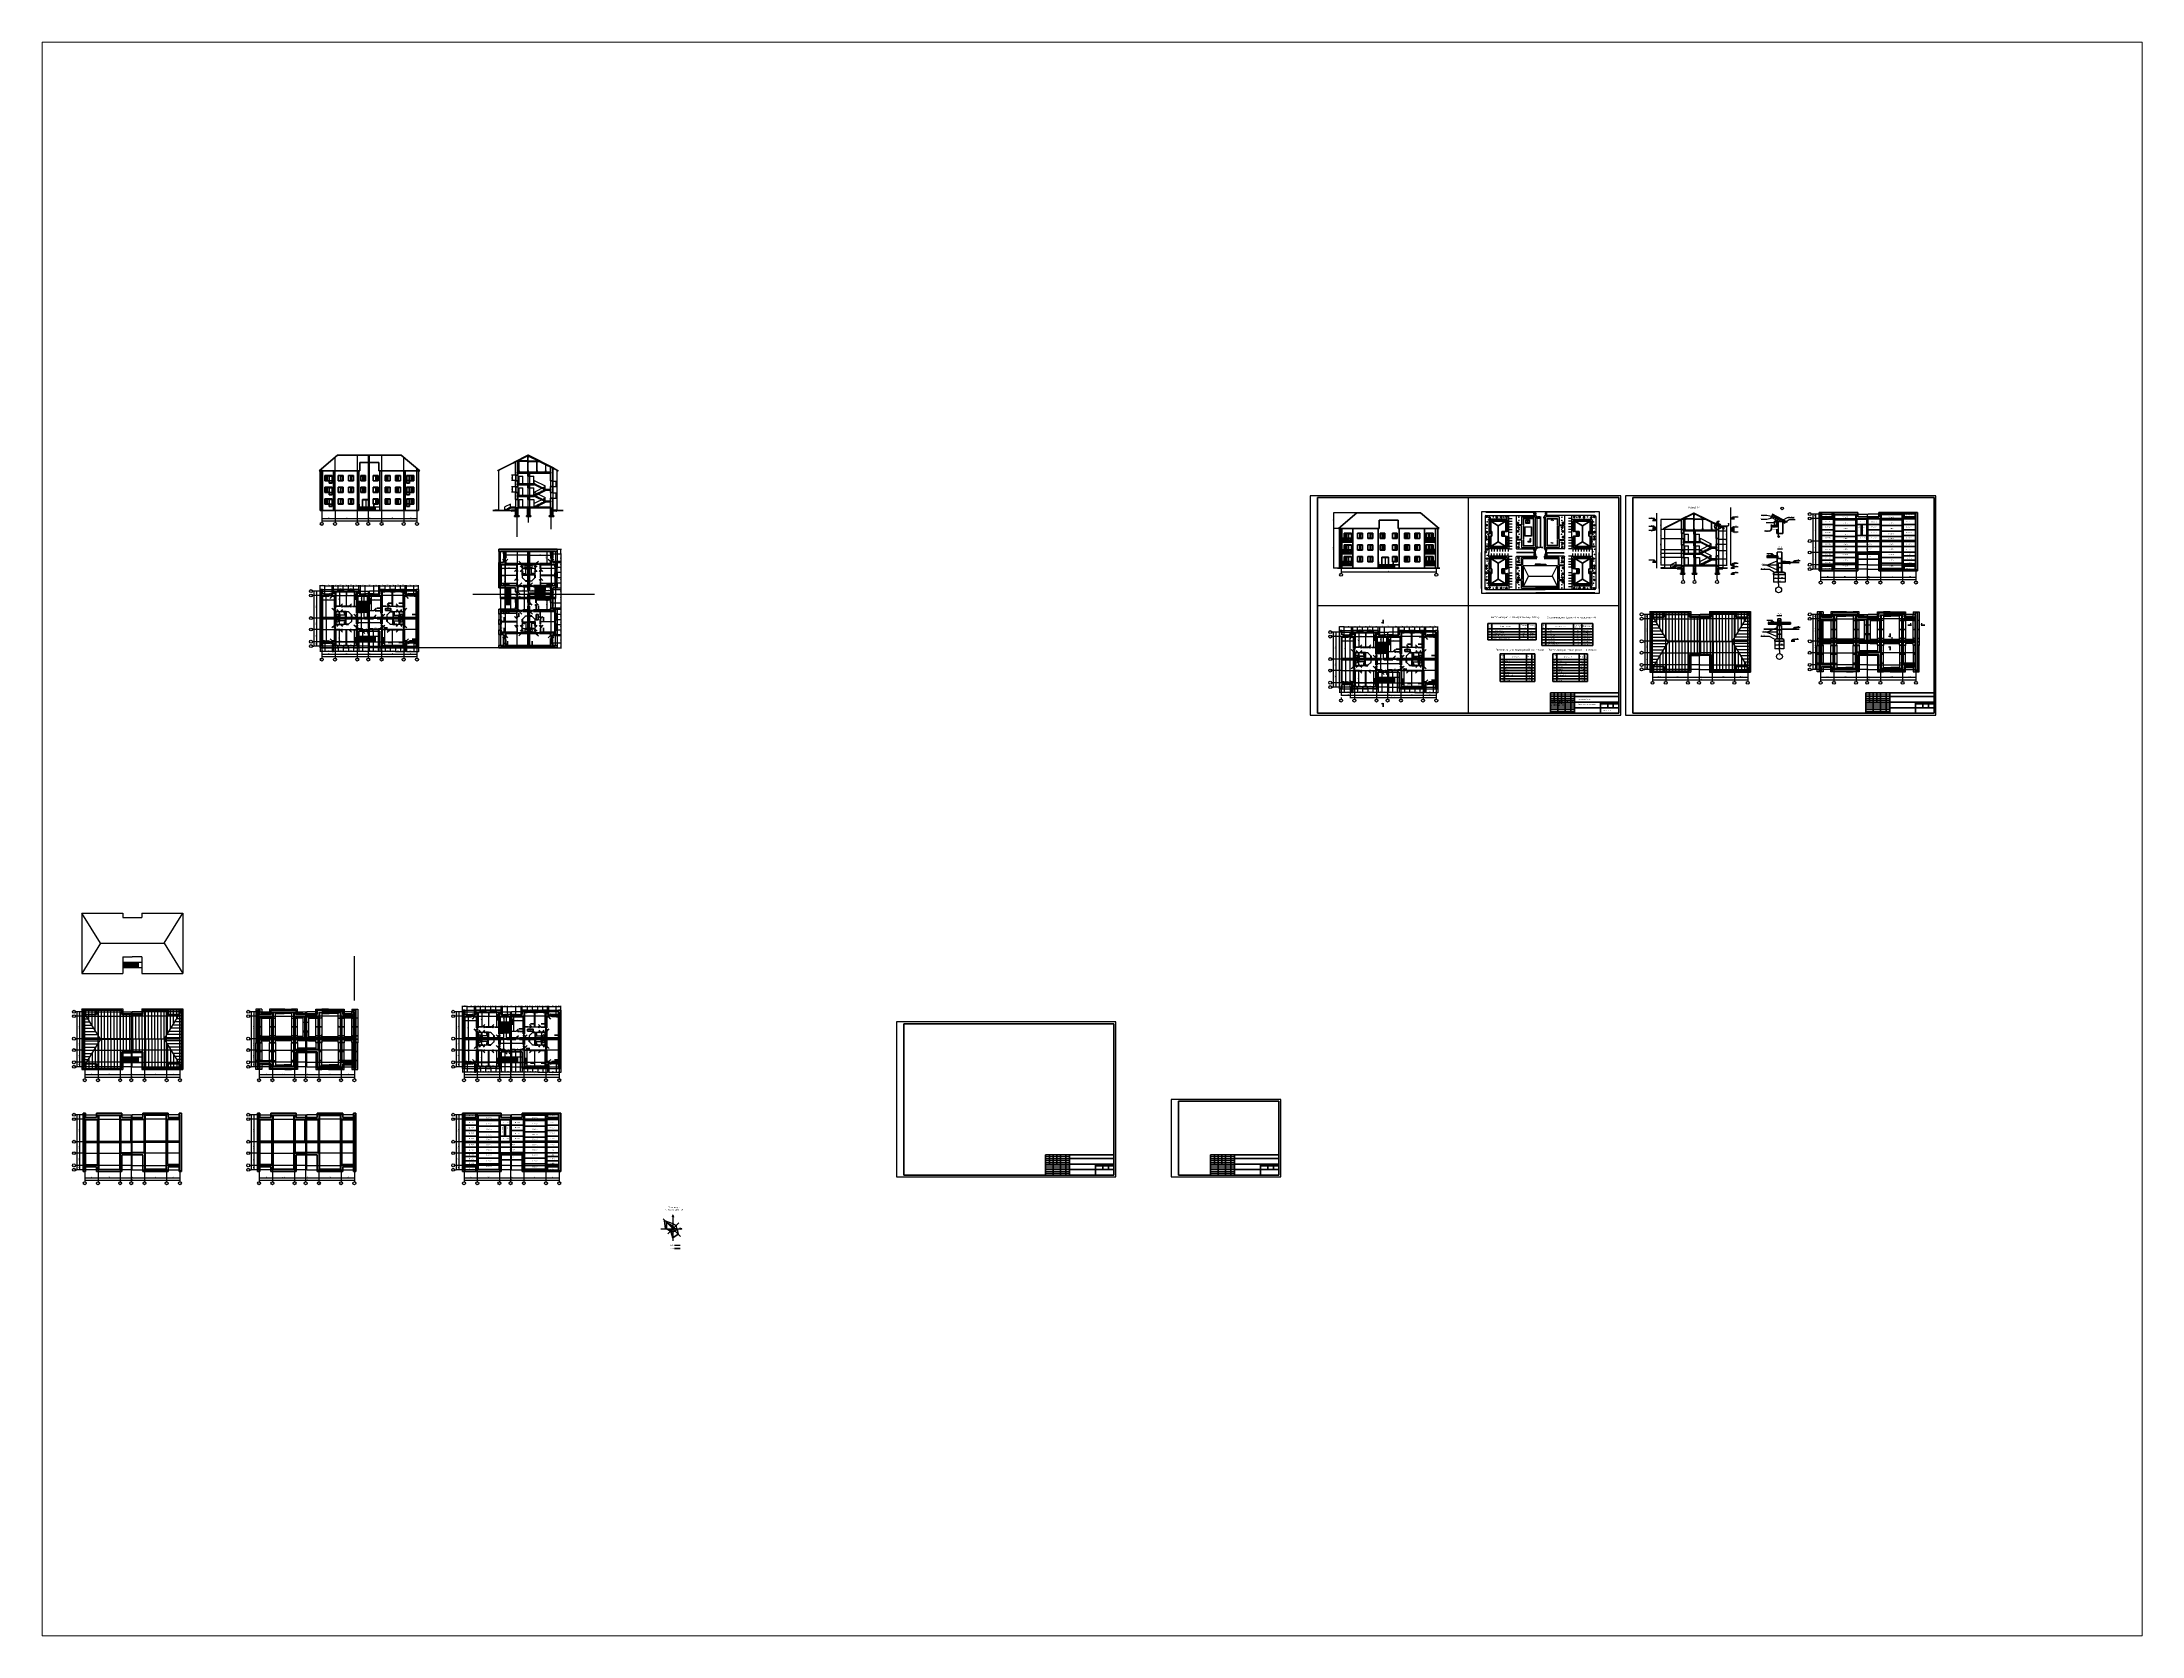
# Paper-space layout 'Лист1' of a CAD drawing. Header units: millimetres. Extents: x 26 to 231, y 20 to 176.
# The model-space entities are those that its viewports show. They can reach past a viewport. Long polylines and large blocks are cut down to what shows.
import ezdxf

# ---------------------------------------------------------------- set-up
doc = ezdxf.new("R2010")
doc.units = ezdxf.units.MM
for name, pattern in [('ACAD_ISO02W100', [15, 12, -3]), ('CENTER2', [28.575, 19.05, -3.175, 3.175, -3.175]), ('осевая', [50.8, 31.75, -6.35, 6.35, -6.35]), ('осевая2', [28.575, 19.05, -3.175, 3.175, -3.175]), ('осеваяX2', [101.6, 63.5, -12.7, 12.7, -12.7]), ('штриховая2', [9.525, 6.35, -3.175])]:
    doc.linetypes.add(name, pattern=pattern)
doc.layers.add('TREES', color=3, linetype='Continuous')
doc.styles.add('11111', font='times.ttf')
doc.styles.add('PDF ISOCPEUR', font='isocpeur.ttf', dxfattribs={"height": 3})
doc.styles.get("Standard").update_dxf_attribs({"font": 'arial.ttf'})
doc.styles.add('Арх.', font='isocpeur.ttf')
doc.styles.add('гост', font='isocpeur.ttf')
doc.styles.add('ГОСТ1', font='isocpeur.ttf')
doc.styles.add('Курс1', font='isocpeur.ttf', dxfattribs={"height": 4.5})
doc.styles.add('Курс2', font='isocpeur.ttf', dxfattribs={"height": 2.5})
doc.styles.add('стиль3', font='isocpeur.ttf')
doc.dimstyles.new('ISO-25', dxfattribs={"dimtxt": 2.5, "dimasz": 2.5, "dimexe": 1.25, "dimexo": 0.625, "dimtad": 1, "dimtxsty": 'Standard', "dimcen": 2.5, "dimadec": 0, "dimazin": 0, "dimtfac": 1, "dimtmove": 0, "dimatfit": 3, "dimfxl": 1, "dimarcsym": 0})
doc.dimstyles.new('Линейный', dxfattribs={"dimscale": 0, "dimtxt": 2, "dimasz": 2.5, "dimexe": 1.25, "dimexo": 0.625, "dimtad": 1, "dimtxsty": 'Курс2', "dimblk": 'ARCHTICK', "dimcen": 2.5, "dimadec": 0, "dimazin": 0, "dimtfac": 1, "dimtmove": 0, "dimatfit": 3, "dimldrblk": 'ARCHTICK', "dimfxl": 1, "dimarcsym": 0})
pattern_1 = [(90, (-6787.297, -7311.018), (6, -4e-16), [10, -2]), (90, (-6785.297, -7313.018), (6, -4e-16), [6, -1.5, 3, -1.5]), (90, (-6783.297, -7316.018), (6, -4e-16), [10, -2])]
pattern_2 = [(30, (-113910.03, -34836.32), (89.233749, 124.842613), [952.5, -127, 317.5, -63.5]), (30, (-113852.764, -34766.595), (-97.220113, 41.390175), [190.5, -20.955, 381, -47.625]), (30, (-113909.52, -34773.7), (264.689088, 201.945051), [508, -88.9, 254, -63.5])]
pattern_3 = [(0, (-113910.03, -34836.32), (203.2, 203.2), [396.875, -9.525]), (0, (-114113.23, -34826.8), (203.2, 203.2), [396.875, -9.525]), (90, (-113910.03, -34836.32), (-203.2, 203.2), [-212.725, 193.675]), (90, (-113919.55, -34836.32), (-203.2, 203.2), [-212.725, 193.675])]
pattern_4 = [(0, (-116310.03, -34836.32), (203.2, 203.2), [396.875, -9.525]), (0, (-116513.23, -34826.8), (203.2, 203.2), [396.875, -9.525]), (90, (-116310.03, -34836.32), (-203.2, 203.2), [-212.725, 193.675]), (90, (-116319.55, -34836.32), (-203.2, 203.2), [-212.725, 193.675])]
pattern_5 = [(30, (-116310.03, -34836.32), (89.233749, 124.842613), [952.5, -127, 317.5, -63.5]), (30, (-116252.764, -34766.595), (-97.220113, 41.390175), [190.5, -20.955, 381, -47.625]), (30, (-116309.52, -34773.7), (264.689088, 201.945051), [508, -88.9, 254, -63.5])]
pattern_6 = [(90, (416212.25, 100291.056), (6, -4e-16), [10, -2]), (90, (416214.25, 100289.056), (6, -4e-16), [6, -1.5, 3, -1.5]), (90, (416216.25, 100286.056), (6, -4e-16), [10, -2])]
pattern_7 = [(0, (201911.18, -50499.71), (203.2, 203.2), [396.875, -9.525]), (0, (201707.98, -50490.19), (203.2, 203.2), [396.875, -9.525]), (90, (201911.18, -50499.71), (-203.2, 203.2), [-212.725, 193.675]), (90, (201901.66, -50499.71), (-203.2, 203.2), [-212.725, 193.675])]
pattern_8 = [(30, (201911.18, -50499.714), (89.233749, 124.842613), [952.5, -127, 317.5, -63.5]), (30, (201968.45, -50429.99), (-97.220113, 41.390175), [190.5, -20.955, 381, -47.625]), (30, (201911.69, -50437.095), (264.689088, 201.945051), [508, -88.9, 254, -63.5])]
pattern_9 = [(0, (199511.18, -50499.71), (203.2, 203.2), [396.875, -9.525]), (0, (199307.98, -50490.19), (203.2, 203.2), [396.875, -9.525]), (90, (199511.18, -50499.71), (-203.2, 203.2), [-212.725, 193.675]), (90, (199501.66, -50499.71), (-203.2, 203.2), [-212.725, 193.675])]
pattern_10 = [(30, (199511.18, -50499.714), (89.233749, 124.842613), [952.5, -127, 317.5, -63.5]), (30, (199568.45, -50429.99), (-97.220113, 41.390175), [190.5, -20.955, 381, -47.625]), (30, (199511.69, -50437.095), (264.689088, 201.945051), [508, -88.9, 254, -63.5])]

# ---------------------------------------------------------------- blocks, each defined once
blk = doc.blocks.new('_ArchTick')
at = {"color": 0, "linetype": 'ByBlock', "lineweight": 60, "const_width": 0.15}
blk.add_lwpolyline([(-0.5, -0.5), (0.5, 0.5)], dxfattribs=at)
blk = doc.blocks.new('*D54')
at = {"color": 0, "lineweight": -2, "transparency": 16777216}
for p, q in [((310, 44055), (310, 45118)), ((1600, 44993), (310, 44993)), ((1600, 42855), (1600, 45118))]:
    blk.add_line(p, q, dxfattribs=at)
at = {"layer": 'Defpoints', "color": 0, "transparency": 16777216}
for p in [(310, 44993), (310, 43993), (1600, 42793)]:
    blk.add_point(p, dxfattribs=at)
at = {"color": 0, "lineweight": -2, "transparency": 16777216, "xscale": 250, "yscale": 250, "zscale": 250, "rotation": 180}
blk.add_blockref('_ArchTick', (310, 44993), dxfattribs=at)
at = {"color": 0, "lineweight": -2, "transparency": 16777216, "xscale": 250, "yscale": 250, "zscale": 250}
blk.add_blockref('_ArchTick', (1600, 44993), dxfattribs=at)
at = {"color": 0, "transparency": 16777216, "insert": (955, 45155), "char_height": 200, "attachment_point": 5, "style": 'Курс2'}
blk.add_mtext('1290', dxfattribs=at)
blk = doc.blocks.new('*D55')
at = {"color": 0, "lineweight": -2, "transparency": 16777216}
for p, q in [((1600, 42855), (1600, 45118)), ((1600, 44993), (3580, 44993)), ((3580, 42855), (3580, 45118))]:
    blk.add_line(p, q, dxfattribs=at)
at = {"layer": 'Defpoints', "color": 0, "transparency": 16777216}
for p in [(1600, 42793), (3580, 44993), (3580, 42793)]:
    blk.add_point(p, dxfattribs=at)
at = {"color": 0, "lineweight": -2, "transparency": 16777216, "xscale": 250, "yscale": 250, "zscale": 250, "rotation": 180}
blk.add_blockref('_ArchTick', (1600, 44993), dxfattribs=at)
at = {"color": 0, "lineweight": -2, "transparency": 16777216, "xscale": 250, "yscale": 250, "zscale": 250}
blk.add_blockref('_ArchTick', (3580, 44993), dxfattribs=at)
at = {"color": 0, "transparency": 16777216, "insert": (2590, 45155), "char_height": 200, "attachment_point": 5, "style": 'Курс2'}
blk.add_mtext('1980', dxfattribs=at)
blk = doc.blocks.new('*D56')
at = {"color": 0, "lineweight": -2, "transparency": 16777216}
for p, q in [((3910, 42855), (3910, 45118)), ((3910, 44993), (5190, 44993)), ((5190, 44055), (5190, 45118))]:
    blk.add_line(p, q, dxfattribs=at)
at = {"layer": 'Defpoints', "color": 0, "transparency": 16777216}
for p in [(3910, 42793), (5190, 44993), (5190, 43993)]:
    blk.add_point(p, dxfattribs=at)
at = {"color": 0, "lineweight": -2, "transparency": 16777216, "xscale": 250, "yscale": 250, "zscale": 250, "rotation": 180}
blk.add_blockref('_ArchTick', (3910, 44993), dxfattribs=at)
at = {"color": 0, "lineweight": -2, "transparency": 16777216, "xscale": 250, "yscale": 250, "zscale": 250}
blk.add_blockref('_ArchTick', (5190, 44993), dxfattribs=at)
at = {"color": 0, "transparency": 16777216, "insert": (4550, 45155), "char_height": 200, "attachment_point": 5, "style": 'Курс2'}
blk.add_mtext('1280', dxfattribs=at)
blk = doc.blocks.new('*D57')
at = {"color": 0, "lineweight": -2, "transparency": 16777216}
for p, q in [((5190, 44055), (5190, 45118)), ((5190, 44993), (6570, 44993)), ((6570, 44055), (6570, 45118))]:
    blk.add_line(p, q, dxfattribs=at)
at = {"layer": 'Defpoints', "color": 0, "transparency": 16777216}
for p in [(5190, 43993), (6570, 44993), (6570, 43993)]:
    blk.add_point(p, dxfattribs=at)
at = {"color": 0, "lineweight": -2, "transparency": 16777216, "xscale": 250, "yscale": 250, "zscale": 250, "rotation": 180}
blk.add_blockref('_ArchTick', (5190, 44993), dxfattribs=at)
at = {"color": 0, "lineweight": -2, "transparency": 16777216, "xscale": 250, "yscale": 250, "zscale": 250}
blk.add_blockref('_ArchTick', (6570, 44993), dxfattribs=at)
at = {"color": 0, "transparency": 16777216, "insert": (5880, 45155), "char_height": 200, "attachment_point": 5, "style": 'Курс2'}
blk.add_mtext('1380', dxfattribs=at)
blk = doc.blocks.new('*D58')
at = {"color": 0, "lineweight": -2, "transparency": 16777216}
for p, q in [((6570, 44055), (6570, 45118)), ((6570, 44993), (7990, 44993)), ((7990, 44055), (7990, 45118))]:
    blk.add_line(p, q, dxfattribs=at)
at = {"layer": 'Defpoints', "color": 0, "transparency": 16777216}
for p in [(6570, 43993), (7990, 44993), (7990, 43993)]:
    blk.add_point(p, dxfattribs=at)
at = {"color": 0, "lineweight": -2, "transparency": 16777216, "xscale": 250, "yscale": 250, "zscale": 250, "rotation": 180}
blk.add_blockref('_ArchTick', (6570, 44993), dxfattribs=at)
at = {"color": 0, "lineweight": -2, "transparency": 16777216, "xscale": 250, "yscale": 250, "zscale": 250}
blk.add_blockref('_ArchTick', (7990, 44993), dxfattribs=at)
at = {"color": 0, "transparency": 16777216, "insert": (7280, 45155), "char_height": 200, "attachment_point": 5, "style": 'Курс2'}
blk.add_mtext('1420', dxfattribs=at)
blk = doc.blocks.new('*D59')
at = {"color": 0, "lineweight": -2, "transparency": 16777216}
for p, q in [((7990, 44055), (7990, 45118)), ((7990, 44993), (9370, 44993)), ((9370, 44055), (9370, 45118))]:
    blk.add_line(p, q, dxfattribs=at)
at = {"layer": 'Defpoints', "color": 0, "transparency": 16777216}
for p in [(7990, 43993), (9370, 44993), (9370, 43993)]:
    blk.add_point(p, dxfattribs=at)
at = {"color": 0, "lineweight": -2, "transparency": 16777216, "xscale": 250, "yscale": 250, "zscale": 250, "rotation": 180}
blk.add_blockref('_ArchTick', (7990, 44993), dxfattribs=at)
at = {"color": 0, "lineweight": -2, "transparency": 16777216, "xscale": 250, "yscale": 250, "zscale": 250}
blk.add_blockref('_ArchTick', (9370, 44993), dxfattribs=at)
at = {"color": 0, "transparency": 16777216, "insert": (8680, 45155), "char_height": 200, "attachment_point": 5, "style": 'Курс2'}
blk.add_mtext('1380', dxfattribs=at)
blk = doc.blocks.new('*D60')
at = {"color": 0, "lineweight": -2, "transparency": 16777216}
for p, q in [((9370, 44055), (9370, 45118)), ((9370, 44993), (10790, 44993)), ((10790, 44055), (10790, 45118))]:
    blk.add_line(p, q, dxfattribs=at)
at = {"layer": 'Defpoints', "color": 0, "transparency": 16777216}
for p in [(9370, 43993), (10790, 44993), (10790, 43993)]:
    blk.add_point(p, dxfattribs=at)
at = {"color": 0, "lineweight": -2, "transparency": 16777216, "xscale": 250, "yscale": 250, "zscale": 250, "rotation": 180}
blk.add_blockref('_ArchTick', (9370, 44993), dxfattribs=at)
at = {"color": 0, "lineweight": -2, "transparency": 16777216, "xscale": 250, "yscale": 250, "zscale": 250}
blk.add_blockref('_ArchTick', (10790, 44993), dxfattribs=at)
at = {"color": 0, "transparency": 16777216, "insert": (10080, 45155), "char_height": 200, "attachment_point": 5, "style": 'Курс2'}
blk.add_mtext('1420', dxfattribs=at)
blk = doc.blocks.new('*D61')
at = {"color": 0, "lineweight": -2, "transparency": 16777216}
for p, q in [((11210, 42855), (11210, 45118)), ((11210, 44993), (12490, 44993)), ((12490, 42855), (12490, 45118))]:
    blk.add_line(p, q, dxfattribs=at)
at = {"layer": 'Defpoints', "color": 0, "transparency": 16777216}
for p in [(11210, 42793), (12490, 44993), (12490, 42793)]:
    blk.add_point(p, dxfattribs=at)
at = {"color": 0, "lineweight": -2, "transparency": 16777216, "xscale": 250, "yscale": 250, "zscale": 250, "rotation": 180}
blk.add_blockref('_ArchTick', (11210, 44993), dxfattribs=at)
at = {"color": 0, "lineweight": -2, "transparency": 16777216, "xscale": 250, "yscale": 250, "zscale": 250}
blk.add_blockref('_ArchTick', (12490, 44993), dxfattribs=at)
at = {"color": 0, "transparency": 16777216, "insert": (11850, 45155), "char_height": 200, "attachment_point": 5, "style": 'Курс2'}
blk.add_mtext('1280', dxfattribs=at)
blk = doc.blocks.new('*D62')
at = {"color": 0, "lineweight": -2, "transparency": 16777216}
for p, q in [((12490, 42855), (12490, 45118)), ((12490, 44993), (14820, 44993)), ((14820, 42855), (14820, 45118))]:
    blk.add_line(p, q, dxfattribs=at)
at = {"layer": 'Defpoints', "color": 0, "transparency": 16777216}
for p in [(12490, 42793), (14820, 44993), (14820, 42793)]:
    blk.add_point(p, dxfattribs=at)
at = {"color": 0, "lineweight": -2, "transparency": 16777216, "xscale": 250, "yscale": 250, "zscale": 250, "rotation": 180}
blk.add_blockref('_ArchTick', (12490, 44993), dxfattribs=at)
at = {"color": 0, "lineweight": -2, "transparency": 16777216, "xscale": 250, "yscale": 250, "zscale": 250}
blk.add_blockref('_ArchTick', (14820, 44993), dxfattribs=at)
at = {"color": 0, "transparency": 16777216, "insert": (13655, 45155), "char_height": 200, "attachment_point": 5, "style": 'Курс2'}
blk.add_mtext('2330', dxfattribs=at)
blk = doc.blocks.new('*D63')
at = {"color": 0, "lineweight": -2, "transparency": 16777216}
for p, q in [((14820, 42855), (14820, 45118)), ((14820, 44993), (16200, 44993)), ((16200, 42855), (16200, 45118))]:
    blk.add_line(p, q, dxfattribs=at)
at = {"layer": 'Defpoints', "color": 0, "transparency": 16777216}
for p in [(14820, 42793), (16200, 44993), (16200, 42793)]:
    blk.add_point(p, dxfattribs=at)
at = {"color": 0, "lineweight": -2, "transparency": 16777216, "xscale": 250, "yscale": 250, "zscale": 250, "rotation": 180}
blk.add_blockref('_ArchTick', (14820, 44993), dxfattribs=at)
at = {"color": 0, "lineweight": -2, "transparency": 16777216, "xscale": 250, "yscale": 250, "zscale": 250}
blk.add_blockref('_ArchTick', (16200, 44993), dxfattribs=at)
at = {"color": 0, "transparency": 16777216, "insert": (15510, 45155), "char_height": 200, "attachment_point": 5, "style": 'Курс2'}
blk.add_mtext('1380', dxfattribs=at)
blk = doc.blocks.new('*D64')
at = {"color": 0, "lineweight": -2, "transparency": 16777216}
for p, q in [((16510, 44055), (16510, 45118)), ((16510, 44993), (17930, 44993)), ((17930, 44055), (17930, 45118))]:
    blk.add_line(p, q, dxfattribs=at)
at = {"layer": 'Defpoints', "color": 0, "transparency": 16777216}
for p in [(16510, 43993), (17930, 44993), (17930, 43993)]:
    blk.add_point(p, dxfattribs=at)
at = {"color": 0, "lineweight": -2, "transparency": 16777216, "xscale": 250, "yscale": 250, "zscale": 250, "rotation": 180}
blk.add_blockref('_ArchTick', (16510, 44993), dxfattribs=at)
at = {"color": 0, "lineweight": -2, "transparency": 16777216, "xscale": 250, "yscale": 250, "zscale": 250}
blk.add_blockref('_ArchTick', (17930, 44993), dxfattribs=at)
at = {"color": 0, "transparency": 16777216, "insert": (17220, 45155), "char_height": 200, "attachment_point": 5, "style": 'Курс2'}
blk.add_mtext('1420', dxfattribs=at)
blk = doc.blocks.new('*D65')
at = {"color": 0, "lineweight": -2, "transparency": 16777216}
for p, q in [((17930, 44055), (17930, 45118)), ((17930, 44993), (19310, 44993)), ((19310, 44055), (19310, 45118))]:
    blk.add_line(p, q, dxfattribs=at)
at = {"layer": 'Defpoints', "color": 0, "transparency": 16777216}
for p in [(17930, 43993), (19310, 44993), (19310, 43993)]:
    blk.add_point(p, dxfattribs=at)
at = {"color": 0, "lineweight": -2, "transparency": 16777216, "xscale": 250, "yscale": 250, "zscale": 250, "rotation": 180}
blk.add_blockref('_ArchTick', (17930, 44993), dxfattribs=at)
at = {"color": 0, "lineweight": -2, "transparency": 16777216, "xscale": 250, "yscale": 250, "zscale": 250}
blk.add_blockref('_ArchTick', (19310, 44993), dxfattribs=at)
at = {"color": 0, "transparency": 16777216, "insert": (18620, 45155), "char_height": 200, "attachment_point": 5, "style": 'Курс2'}
blk.add_mtext('1380', dxfattribs=at)
blk = doc.blocks.new('*D66')
at = {"color": 0, "lineweight": -2, "transparency": 16777216}
for p, q in [((19310, 44055), (19310, 45118)), ((19310, 44993), (20730, 44993)), ((20730, 44055), (20730, 45118))]:
    blk.add_line(p, q, dxfattribs=at)
at = {"layer": 'Defpoints', "color": 0, "transparency": 16777216}
for p in [(19310, 43993), (20730, 44993), (20730, 43993)]:
    blk.add_point(p, dxfattribs=at)
at = {"color": 0, "lineweight": -2, "transparency": 16777216, "xscale": 250, "yscale": 250, "zscale": 250, "rotation": 180}
blk.add_blockref('_ArchTick', (19310, 44993), dxfattribs=at)
at = {"color": 0, "lineweight": -2, "transparency": 16777216, "xscale": 250, "yscale": 250, "zscale": 250}
blk.add_blockref('_ArchTick', (20730, 44993), dxfattribs=at)
at = {"color": 0, "transparency": 16777216, "insert": (20020, 45155), "char_height": 200, "attachment_point": 5, "style": 'Курс2'}
blk.add_mtext('1420', dxfattribs=at)
blk = doc.blocks.new('*D67')
at = {"color": 0, "lineweight": -2, "transparency": 16777216}
for p, q in [((20730, 44055), (20730, 45118)), ((20730, 44993), (22110, 44993)), ((22110, 44055), (22110, 45118))]:
    blk.add_line(p, q, dxfattribs=at)
at = {"layer": 'Defpoints', "color": 0, "transparency": 16777216}
for p in [(20730, 43993), (22110, 44993), (22110, 43993)]:
    blk.add_point(p, dxfattribs=at)
at = {"color": 0, "lineweight": -2, "transparency": 16777216, "xscale": 250, "yscale": 250, "zscale": 250, "rotation": 180}
blk.add_blockref('_ArchTick', (20730, 44993), dxfattribs=at)
at = {"color": 0, "lineweight": -2, "transparency": 16777216, "xscale": 250, "yscale": 250, "zscale": 250}
blk.add_blockref('_ArchTick', (22110, 44993), dxfattribs=at)
at = {"color": 0, "transparency": 16777216, "insert": (21420, 45155), "char_height": 200, "attachment_point": 5, "style": 'Курс2'}
blk.add_mtext('1380', dxfattribs=at)
blk = doc.blocks.new('*D68')
at = {"color": 0, "lineweight": -2, "transparency": 16777216}
for p, q in [((22110, 44055), (22110, 45118)), ((22110, 44993), (23390, 44993)), ((23390, 44055), (23390, 45118))]:
    blk.add_line(p, q, dxfattribs=at)
at = {"layer": 'Defpoints', "color": 0, "transparency": 16777216}
for p in [(22110, 43993), (23390, 44993), (23390, 43993)]:
    blk.add_point(p, dxfattribs=at)
at = {"color": 0, "lineweight": -2, "transparency": 16777216, "xscale": 250, "yscale": 250, "zscale": 250, "rotation": 180}
blk.add_blockref('_ArchTick', (22110, 44993), dxfattribs=at)
at = {"color": 0, "lineweight": -2, "transparency": 16777216, "xscale": 250, "yscale": 250, "zscale": 250}
blk.add_blockref('_ArchTick', (23390, 44993), dxfattribs=at)
at = {"color": 0, "transparency": 16777216, "insert": (22750, 45155), "char_height": 200, "attachment_point": 5, "style": 'Курс2'}
blk.add_mtext('1280', dxfattribs=at)
blk = doc.blocks.new('*D69')
at = {"color": 0, "lineweight": -2, "transparency": 16777216}
for p, q in [((23720, 42855), (23720, 45118)), ((23720, 44993), (25700, 44993)), ((25700, 42855), (25700, 45118))]:
    blk.add_line(p, q, dxfattribs=at)
at = {"layer": 'Defpoints', "color": 0, "transparency": 16777216}
for p in [(23720, 42793), (25700, 44993), (25700, 42793)]:
    blk.add_point(p, dxfattribs=at)
at = {"color": 0, "lineweight": -2, "transparency": 16777216, "xscale": 250, "yscale": 250, "zscale": 250, "rotation": 180}
blk.add_blockref('_ArchTick', (23720, 44993), dxfattribs=at)
at = {"color": 0, "lineweight": -2, "transparency": 16777216, "xscale": 250, "yscale": 250, "zscale": 250}
blk.add_blockref('_ArchTick', (25700, 44993), dxfattribs=at)
at = {"color": 0, "transparency": 16777216, "insert": (24710, 45155), "char_height": 200, "attachment_point": 5, "style": 'Курс2'}
blk.add_mtext('1980', dxfattribs=at)
blk = doc.blocks.new('*D70')
at = {"color": 0, "lineweight": -2, "transparency": 16777216}
for p, q in [((25700, 42855), (25700, 45118)), ((25700, 44993), (26990, 44993)), ((26990, 44055), (26990, 45118))]:
    blk.add_line(p, q, dxfattribs=at)
at = {"layer": 'Defpoints', "color": 0, "transparency": 16777216}
for p in [(25700, 42793), (26990, 44993), (26990, 43993)]:
    blk.add_point(p, dxfattribs=at)
at = {"color": 0, "lineweight": -2, "transparency": 16777216, "xscale": 250, "yscale": 250, "zscale": 250, "rotation": 180}
blk.add_blockref('_ArchTick', (25700, 44993), dxfattribs=at)
at = {"color": 0, "lineweight": -2, "transparency": 16777216, "xscale": 250, "yscale": 250, "zscale": 250}
blk.add_blockref('_ArchTick', (26990, 44993), dxfattribs=at)
at = {"color": 0, "transparency": 16777216, "insert": (26345, 45155), "char_height": 200, "attachment_point": 5, "style": 'Курс2'}
blk.add_mtext('1290', dxfattribs=at)
blk = doc.blocks.new('*D71')
at = {"color": 0, "lineweight": -2, "transparency": 16777216}
for p, q in [((13540, 42090), (13540, 41056)), ((13540, 41181), (16760, 41181)), ((16760, 42090), (16760, 41056))]:
    blk.add_line(p, q, dxfattribs=at)
at = {"layer": 'Defpoints', "color": 0, "transparency": 16777216}
for p in [(13540, 42153), (16760, 42153), (16760, 41181)]:
    blk.add_point(p, dxfattribs=at)
at = {"color": 0, "lineweight": -2, "transparency": 16777216, "xscale": 250, "yscale": 250, "zscale": 250, "rotation": 180}
blk.add_blockref('_ArchTick', (13540, 41181), dxfattribs=at)
at = {"color": 0, "lineweight": -2, "transparency": 16777216, "xscale": 250, "yscale": 250, "zscale": 250}
blk.add_blockref('_ArchTick', (16760, 41181), dxfattribs=at)
at = {"color": 0, "transparency": 16777216, "insert": (15150, 41344), "char_height": 200, "attachment_point": 5, "style": 'Курс2'}
blk.add_mtext('3220', dxfattribs=at)
blk = doc.blocks.new('*D72')
at = {"color": 0, "lineweight": -2, "transparency": 16777216}
for p, q in [((1013, 36063), (2075, 36063)), ((1950, 36063), (1950, 30053)), ((1013, 30053), (2075, 30053))]:
    blk.add_line(p, q, dxfattribs=at)
at = {"layer": 'Defpoints', "color": 0, "transparency": 16777216}
for p in [(950, 36063), (950, 30053), (1950, 30053)]:
    blk.add_point(p, dxfattribs=at)
at = {"color": 0, "lineweight": -2, "transparency": 16777216, "xscale": 250, "yscale": 250, "zscale": 250}
for p, rotation in [((1950, 36063), 90), ((1950, 30053), 270)]:
    blk.add_blockref('_ArchTick', p, dxfattribs=dict(at, rotation=rotation))
at = {"color": 0, "transparency": 16777216, "insert": (1788, 33058), "char_height": 200, "attachment_point": 5, "rotation": 90, "style": 'Курс2'}
blk.add_mtext('6010', dxfattribs=at)
blk = doc.blocks.new('*D73')
at = {"color": 0, "lineweight": -2, "transparency": 16777216}
for p, q in [((1013, 42153), (2066, 42153)), ((1941, 36443), (1941, 42153)), ((1013, 36443), (2066, 36443))]:
    blk.add_line(p, q, dxfattribs=at)
at = {"layer": 'Defpoints', "color": 0, "transparency": 16777216}
for p in [(950, 42153), (1941, 42153), (950, 36443)]:
    blk.add_point(p, dxfattribs=at)
at = {"color": 0, "lineweight": -2, "transparency": 16777216, "xscale": 250, "yscale": 250, "zscale": 250}
for p, rotation in [((1941, 42153), 90), ((1941, 36443), 270)]:
    blk.add_blockref('_ArchTick', p, dxfattribs=dict(at, rotation=rotation))
at = {"color": 0, "transparency": 16777216, "insert": (1778, 39298), "char_height": 200, "attachment_point": 5, "rotation": 90, "style": 'Курс2'}
blk.add_mtext('5710', dxfattribs=at)
blk = doc.blocks.new('*D74')
at = {"color": 0, "lineweight": -2, "transparency": 16777216}
for p, q in [((950, 42090), (950, 41034)), ((950, 41159), (4160, 41159)), ((4160, 42090), (4160, 41034))]:
    blk.add_line(p, q, dxfattribs=at)
at = {"layer": 'Defpoints', "color": 0, "transparency": 16777216}
for p in [(950, 42153), (4160, 42153), (4160, 41159)]:
    blk.add_point(p, dxfattribs=at)
at = {"color": 0, "lineweight": -2, "transparency": 16777216, "xscale": 250, "yscale": 250, "zscale": 250, "rotation": 180}
blk.add_blockref('_ArchTick', (950, 41159), dxfattribs=at)
at = {"color": 0, "lineweight": -2, "transparency": 16777216, "xscale": 250, "yscale": 250, "zscale": 250}
blk.add_blockref('_ArchTick', (4160, 41159), dxfattribs=at)
at = {"color": 0, "transparency": 16777216, "insert": (2555, 41322), "char_height": 200, "attachment_point": 5, "style": 'Курс2'}
blk.add_mtext('3210', dxfattribs=at)
blk = doc.blocks.new('*D75')
at = {"color": 0, "lineweight": -2, "transparency": 16777216}
for p, q in [((4540, 43290), (4540, 42228)), ((4540, 42353), (7350, 42353)), ((7350, 43290), (7350, 42228))]:
    blk.add_line(p, q, dxfattribs=at)
at = {"layer": 'Defpoints', "color": 0, "transparency": 16777216}
for p in [(4540, 43353), (7350, 43353), (7350, 42353)]:
    blk.add_point(p, dxfattribs=at)
at = {"color": 0, "lineweight": -2, "transparency": 16777216, "xscale": 250, "yscale": 250, "zscale": 250, "rotation": 180}
blk.add_blockref('_ArchTick', (4540, 42353), dxfattribs=at)
at = {"color": 0, "lineweight": -2, "transparency": 16777216, "xscale": 250, "yscale": 250, "zscale": 250}
blk.add_blockref('_ArchTick', (7350, 42353), dxfattribs=at)
at = {"color": 0, "transparency": 16777216, "insert": (5945, 42515), "char_height": 200, "attachment_point": 5, "style": 'Курс2'}
blk.add_mtext('2810', dxfattribs=at)
blk = doc.blocks.new('*D76')
at = {"color": 0, "lineweight": -2, "transparency": 16777216}
for p, q in [((7450, 43290), (7450, 42228)), ((7450, 42353), (10160, 42353)), ((10160, 43290), (10160, 42228))]:
    blk.add_line(p, q, dxfattribs=at)
at = {"layer": 'Defpoints', "color": 0, "transparency": 16777216}
for p in [(7450, 43353), (10160, 43353), (10160, 42353)]:
    blk.add_point(p, dxfattribs=at)
at = {"color": 0, "lineweight": -2, "transparency": 16777216, "xscale": 250, "yscale": 250, "zscale": 250, "rotation": 180}
blk.add_blockref('_ArchTick', (7450, 42353), dxfattribs=at)
at = {"color": 0, "lineweight": -2, "transparency": 16777216, "xscale": 250, "yscale": 250, "zscale": 250}
blk.add_blockref('_ArchTick', (10160, 42353), dxfattribs=at)
at = {"color": 0, "transparency": 16777216, "insert": (8805, 42515), "char_height": 200, "attachment_point": 5, "style": 'Курс2'}
blk.add_mtext('2710', dxfattribs=at)
blk = doc.blocks.new('*D77')
at = {"color": 0, "lineweight": -2, "transparency": 16777216}
for p, q in [((4603, 33053), (5631, 33053)), ((4603, 28853), (5631, 28853)), ((5506, 33053), (5506, 28853))]:
    blk.add_line(p, q, dxfattribs=at)
at = {"layer": 'Defpoints', "color": 0, "transparency": 16777216}
for p in [(4540, 33053), (4540, 28853), (5506, 28853)]:
    blk.add_point(p, dxfattribs=at)
at = {"color": 0, "lineweight": -2, "transparency": 16777216, "xscale": 250, "yscale": 250, "zscale": 250}
for p, rotation in [((5506, 33053), 90), ((5506, 28853), 270)]:
    blk.add_blockref('_ArchTick', p, dxfattribs=dict(at, rotation=rotation))
at = {"color": 0, "transparency": 16777216, "insert": (5344, 30953), "char_height": 200, "attachment_point": 5, "rotation": 90, "style": 'Курс2'}
blk.add_mtext('4200', dxfattribs=at)
blk = doc.blocks.new('*D78')
at = {"color": 0, "lineweight": -2, "transparency": 16777216}
for p, q in [((4540, 28915), (4540, 29960)), ((4540, 29835), (7350, 29835)), ((7350, 28915), (7350, 29960))]:
    blk.add_line(p, q, dxfattribs=at)
at = {"layer": 'Defpoints', "color": 0, "transparency": 16777216}
for p in [(4540, 28853), (7350, 29835), (7350, 28853)]:
    blk.add_point(p, dxfattribs=at)
at = {"color": 0, "lineweight": -2, "transparency": 16777216, "xscale": 250, "yscale": 250, "zscale": 250, "rotation": 180}
blk.add_blockref('_ArchTick', (4540, 29835), dxfattribs=at)
at = {"color": 0, "lineweight": -2, "transparency": 16777216, "xscale": 250, "yscale": 250, "zscale": 250}
blk.add_blockref('_ArchTick', (7350, 29835), dxfattribs=at)
at = {"color": 0, "transparency": 16777216, "insert": (5945, 29997), "char_height": 200, "attachment_point": 5, "style": 'Курс2'}
blk.add_mtext('2810', dxfattribs=at)
blk = doc.blocks.new('*D79')
at = {"color": 0, "lineweight": -2, "transparency": 16777216}
for p, q in [((7450, 28915), (7450, 29977)), ((7450, 29852), (10160, 29852)), ((10160, 28915), (10160, 29977))]:
    blk.add_line(p, q, dxfattribs=at)
at = {"layer": 'Defpoints', "color": 0, "transparency": 16777216}
for p in [(7450, 28853), (10160, 29852), (10160, 28853)]:
    blk.add_point(p, dxfattribs=at)
at = {"color": 0, "lineweight": -2, "transparency": 16777216, "xscale": 250, "yscale": 250, "zscale": 250, "rotation": 180}
blk.add_blockref('_ArchTick', (7450, 29852), dxfattribs=at)
at = {"color": 0, "lineweight": -2, "transparency": 16777216, "xscale": 250, "yscale": 250, "zscale": 250}
blk.add_blockref('_ArchTick', (10160, 29852), dxfattribs=at)
at = {"color": 0, "transparency": 16777216, "insert": (8805, 30015), "char_height": 200, "attachment_point": 5, "style": 'Курс2'}
blk.add_mtext('2710', dxfattribs=at)
blk = doc.blocks.new('*D80')
at = {"color": 0, "lineweight": -2, "transparency": 16777216}
for p, q in [((10603, 36063), (11665, 36063)), ((11540, 33353), (11540, 36063)), ((10603, 33353), (11665, 33353))]:
    blk.add_line(p, q, dxfattribs=at)
at = {"layer": 'Defpoints', "color": 0, "transparency": 16777216}
for p in [(10540, 36063), (11540, 36063), (10540, 33353)]:
    blk.add_point(p, dxfattribs=at)
at = {"color": 0, "lineweight": -2, "transparency": 16777216, "xscale": 250, "yscale": 250, "zscale": 250}
for p, rotation in [((11540, 36063), 90), ((11540, 33353), 270)]:
    blk.add_blockref('_ArchTick', p, dxfattribs=dict(at, rotation=rotation))
at = {"color": 0, "transparency": 16777216, "insert": (11378, 34708), "char_height": 200, "attachment_point": 5, "rotation": 90, "style": 'Курс2'}
blk.add_mtext('2710', dxfattribs=at)
blk = doc.blocks.new('*D81')
at = {"color": 0, "lineweight": -2, "transparency": 16777216}
for p, q in [((10603, 37753), (11665, 37753)), ((10603, 36443), (11665, 36443)), ((11540, 36443), (11540, 37753))]:
    blk.add_line(p, q, dxfattribs=at)
at = {"layer": 'Defpoints', "color": 0, "transparency": 16777216}
for p in [(10540, 37753), (10540, 36443), (11540, 37753)]:
    blk.add_point(p, dxfattribs=at)
at = {"color": 0, "lineweight": -2, "transparency": 16777216, "xscale": 250, "yscale": 250, "zscale": 250}
for p, rotation in [((11540, 37753), 90), ((11540, 36443), 270)]:
    blk.add_blockref('_ArchTick', p, dxfattribs=dict(at, rotation=rotation))
at = {"color": 0, "transparency": 16777216, "insert": (11378, 37098), "char_height": 200, "attachment_point": 5, "rotation": 90, "style": 'Курс2'}
blk.add_mtext('1310', dxfattribs=at)
blk = doc.blocks.new('*D82')
at = {"color": 0, "lineweight": -2, "transparency": 16777216}
for p, q in [((10603, 42153), (11665, 42153)), ((10603, 40753), (11665, 40753)), ((11540, 42153), (11540, 40753))]:
    blk.add_line(p, q, dxfattribs=at)
at = {"layer": 'Defpoints', "color": 0, "transparency": 16777216}
for p in [(10540, 42153), (10540, 40753), (11540, 40753)]:
    blk.add_point(p, dxfattribs=at)
at = {"color": 0, "lineweight": -2, "transparency": 16777216, "xscale": 250, "yscale": 250, "zscale": 250}
for p, rotation in [((11540, 42153), 90), ((11540, 40753), 270)]:
    blk.add_blockref('_ArchTick', p, dxfattribs=dict(at, rotation=rotation))
at = {"color": 0, "transparency": 16777216, "insert": (11378, 41453), "char_height": 200, "attachment_point": 5, "rotation": 90, "style": 'Курс2'}
blk.add_mtext('1400', dxfattribs=at)
blk = doc.blocks.new('*D83')
at = {"color": 0, "lineweight": -2, "transparency": 16777216}
for p, q in [((13098, 42153), (12052, 42153)), ((12177, 42153), (12177, 36443)), ((13098, 36443), (12052, 36443))]:
    blk.add_line(p, q, dxfattribs=at)
at = {"layer": 'Defpoints', "color": 0, "transparency": 16777216}
for p in [(13160, 42153), (12177, 36443), (13160, 36443)]:
    blk.add_point(p, dxfattribs=at)
at = {"color": 0, "lineweight": -2, "transparency": 16777216, "xscale": 250, "yscale": 250, "zscale": 250}
for p, rotation in [((12177, 42153), 90), ((12177, 36443), 270)]:
    blk.add_blockref('_ArchTick', p, dxfattribs=dict(at, rotation=rotation))
at = {"color": 0, "transparency": 16777216, "insert": (12015, 39298), "char_height": 200, "attachment_point": 5, "rotation": 90, "style": 'Курс2'}
blk.add_mtext('5710', dxfattribs=at)
blk = doc.blocks.new('*D84')
at = {"color": 0, "lineweight": -2, "transparency": 16777216}
for p, q in [((19310, 28150), (19310, 27090)), ((20730, 27215), (19310, 27215)), ((20730, 28150), (20730, 27090))]:
    blk.add_line(p, q, dxfattribs=at)
at = {"layer": 'Defpoints', "color": 0, "transparency": 16777216}
for p in [(19310, 28213), (19310, 27215), (20730, 28213)]:
    blk.add_point(p, dxfattribs=at)
at = {"color": 0, "lineweight": -2, "transparency": 16777216, "xscale": 250, "yscale": 250, "zscale": 250, "rotation": 180}
blk.add_blockref('_ArchTick', (19310, 27215), dxfattribs=at)
at = {"color": 0, "lineweight": -2, "transparency": 16777216, "xscale": 250, "yscale": 250, "zscale": 250}
blk.add_blockref('_ArchTick', (20730, 27215), dxfattribs=at)
at = {"color": 0, "transparency": 16777216, "insert": (20020, 27378), "char_height": 200, "attachment_point": 5, "style": 'Курс2'}
blk.add_mtext('1420', dxfattribs=at)
blk = doc.blocks.new('*D85')
at = {"color": 0, "lineweight": -2, "transparency": 16777216}
for p, q in [((20730, 28150), (20730, 27090)), ((20730, 27215), (22110, 27215)), ((22110, 28150), (22110, 27090))]:
    blk.add_line(p, q, dxfattribs=at)
at = {"layer": 'Defpoints', "color": 0, "transparency": 16777216}
for p in [(20730, 28213), (22110, 28213), (22110, 27215)]:
    blk.add_point(p, dxfattribs=at)
at = {"color": 0, "lineweight": -2, "transparency": 16777216, "xscale": 250, "yscale": 250, "zscale": 250, "rotation": 180}
blk.add_blockref('_ArchTick', (20730, 27215), dxfattribs=at)
at = {"color": 0, "lineweight": -2, "transparency": 16777216, "xscale": 250, "yscale": 250, "zscale": 250}
blk.add_blockref('_ArchTick', (22110, 27215), dxfattribs=at)
at = {"color": 0, "transparency": 16777216, "insert": (21420, 27378), "char_height": 200, "attachment_point": 5, "style": 'Курс2'}
blk.add_mtext('1380', dxfattribs=at)
blk = doc.blocks.new('*D86')
at = {"color": 0, "lineweight": -2, "transparency": 16777216}
for p, q in [((22110, 28150), (22110, 27090)), ((22110, 27215), (23390, 27215)), ((23390, 28150), (23390, 27090))]:
    blk.add_line(p, q, dxfattribs=at)
at = {"layer": 'Defpoints', "color": 0, "transparency": 16777216}
for p in [(22110, 28213), (23390, 28213), (23390, 27215)]:
    blk.add_point(p, dxfattribs=at)
at = {"color": 0, "lineweight": -2, "transparency": 16777216, "xscale": 250, "yscale": 250, "zscale": 250, "rotation": 180}
blk.add_blockref('_ArchTick', (22110, 27215), dxfattribs=at)
at = {"color": 0, "lineweight": -2, "transparency": 16777216, "xscale": 250, "yscale": 250, "zscale": 250}
blk.add_blockref('_ArchTick', (23390, 27215), dxfattribs=at)
at = {"color": 0, "transparency": 16777216, "insert": (22750, 27378), "char_height": 200, "attachment_point": 5, "style": 'Курс2'}
blk.add_mtext('1280', dxfattribs=at)
blk = doc.blocks.new('*D87')
at = {"color": 0, "lineweight": -2, "transparency": 16777216}
for p, q in [((23720, 29350), (23720, 27090)), ((25700, 29350), (25700, 27090)), ((23720, 27215), (25700, 27215))]:
    blk.add_line(p, q, dxfattribs=at)
at = {"layer": 'Defpoints', "color": 0, "transparency": 16777216}
for p in [(23720, 29413), (25700, 29413), (25700, 27215)]:
    blk.add_point(p, dxfattribs=at)
at = {"color": 0, "lineweight": -2, "transparency": 16777216, "xscale": 250, "yscale": 250, "zscale": 250, "rotation": 180}
blk.add_blockref('_ArchTick', (23720, 27215), dxfattribs=at)
at = {"color": 0, "lineweight": -2, "transparency": 16777216, "xscale": 250, "yscale": 250, "zscale": 250}
blk.add_blockref('_ArchTick', (25700, 27215), dxfattribs=at)
at = {"color": 0, "transparency": 16777216, "insert": (24710, 27378), "char_height": 200, "attachment_point": 5, "style": 'Курс2'}
blk.add_mtext('1980', dxfattribs=at)
blk = doc.blocks.new('*D88')
at = {"color": 0, "lineweight": -2, "transparency": 16777216}
for p, q in [((25700, 29350), (25700, 27090)), ((25700, 27215), (26990, 27215)), ((26990, 28150), (26990, 27090))]:
    blk.add_line(p, q, dxfattribs=at)
at = {"layer": 'Defpoints', "color": 0, "transparency": 16777216}
for p in [(25700, 29413), (26990, 28213), (26990, 27215)]:
    blk.add_point(p, dxfattribs=at)
at = {"color": 0, "lineweight": -2, "transparency": 16777216, "xscale": 250, "yscale": 250, "zscale": 250, "rotation": 180}
blk.add_blockref('_ArchTick', (25700, 27215), dxfattribs=at)
at = {"color": 0, "lineweight": -2, "transparency": 16777216, "xscale": 250, "yscale": 250, "zscale": 250}
blk.add_blockref('_ArchTick', (26990, 27215), dxfattribs=at)
at = {"color": 0, "transparency": 16777216, "insert": (26345, 27378), "char_height": 200, "attachment_point": 5, "style": 'Курс2'}
blk.add_mtext('1290', dxfattribs=at)
blk = doc.blocks.new('*D89')
at = {"color": 0, "lineweight": -2, "transparency": 16777216}
for p, q in [((17930, 28150), (17930, 27088)), ((19310, 27213), (17930, 27213)), ((19310, 28150), (19310, 27088))]:
    blk.add_line(p, q, dxfattribs=at)
at = {"layer": 'Defpoints', "color": 0, "transparency": 16777216}
for p in [(17930, 28213), (17930, 27213), (19310, 28213)]:
    blk.add_point(p, dxfattribs=at)
at = {"color": 0, "lineweight": -2, "transparency": 16777216, "xscale": 250, "yscale": 250, "zscale": 250, "rotation": 180}
blk.add_blockref('_ArchTick', (17930, 27213), dxfattribs=at)
at = {"color": 0, "lineweight": -2, "transparency": 16777216, "xscale": 250, "yscale": 250, "zscale": 250}
blk.add_blockref('_ArchTick', (19310, 27213), dxfattribs=at)
at = {"color": 0, "transparency": 16777216, "insert": (18620, 27375), "char_height": 200, "attachment_point": 5, "style": 'Курс2'}
blk.add_mtext('1380', dxfattribs=at)
blk = doc.blocks.new('*D90')
at = {"color": 0, "lineweight": -2, "transparency": 16777216}
for p, q in [((16510, 28150), (16510, 27088)), ((17930, 27213), (16510, 27213)), ((17930, 28150), (17930, 27088))]:
    blk.add_line(p, q, dxfattribs=at)
at = {"layer": 'Defpoints', "color": 0, "transparency": 16777216}
for p in [(16510, 28213), (16510, 27213), (17930, 28213)]:
    blk.add_point(p, dxfattribs=at)
at = {"color": 0, "lineweight": -2, "transparency": 16777216, "xscale": 250, "yscale": 250, "zscale": 250, "rotation": 180}
blk.add_blockref('_ArchTick', (16510, 27213), dxfattribs=at)
at = {"color": 0, "lineweight": -2, "transparency": 16777216, "xscale": 250, "yscale": 250, "zscale": 250}
blk.add_blockref('_ArchTick', (17930, 27213), dxfattribs=at)
at = {"color": 0, "transparency": 16777216, "insert": (17220, 27375), "char_height": 200, "attachment_point": 5, "style": 'Курс2'}
blk.add_mtext('1420', dxfattribs=at)
blk = doc.blocks.new('*D91')
at = {"color": 0, "lineweight": -2, "transparency": 16777216}
for p, q in [((15990, 32650), (15990, 27088)), ((16510, 27213), (15990, 27213)), ((16510, 28150), (16510, 27088))]:
    blk.add_line(p, q, dxfattribs=at)
at = {"layer": 'Defpoints', "color": 0, "transparency": 16777216}
for p in [(15990, 32713), (15990, 27213), (16510, 28213)]:
    blk.add_point(p, dxfattribs=at)
at = {"color": 0, "lineweight": -2, "transparency": 16777216, "xscale": 250, "yscale": 250, "zscale": 250, "rotation": 180}
blk.add_blockref('_ArchTick', (15990, 27213), dxfattribs=at)
at = {"color": 0, "lineweight": -2, "transparency": 16777216, "xscale": 250, "yscale": 250, "zscale": 250}
blk.add_blockref('_ArchTick', (16510, 27213), dxfattribs=at)
at = {"color": 0, "transparency": 16777216, "insert": (16250, 27375), "char_height": 200, "attachment_point": 5, "style": 'Курс2'}
blk.add_mtext('520', dxfattribs=at)
blk = doc.blocks.new('*D92')
at = {"color": 0, "lineweight": -2, "transparency": 16777216}
for p, q in [((14710, 32650), (14710, 27088)), ((15990, 32650), (15990, 27088)), ((15990, 27213), (14710, 27213))]:
    blk.add_line(p, q, dxfattribs=at)
at = {"layer": 'Defpoints', "color": 0, "transparency": 16777216}
for p in [(14710, 32713), (15990, 32713), (14710, 27213)]:
    blk.add_point(p, dxfattribs=at)
at = {"color": 0, "lineweight": -2, "transparency": 16777216, "xscale": 250, "yscale": 250, "zscale": 250, "rotation": 180}
blk.add_blockref('_ArchTick', (14710, 27213), dxfattribs=at)
at = {"color": 0, "lineweight": -2, "transparency": 16777216, "xscale": 250, "yscale": 250, "zscale": 250}
blk.add_blockref('_ArchTick', (15990, 27213), dxfattribs=at)
at = {"color": 0, "transparency": 16777216, "insert": (15350, 27375), "char_height": 200, "attachment_point": 5, "style": 'Курс2'}
blk.add_mtext('1280', dxfattribs=at)
blk = doc.blocks.new('*D93')
at = {"color": 0, "lineweight": -2, "transparency": 16777216}
for p, q in [((13630, 32650), (13630, 27088)), ((14710, 32650), (14710, 27088)), ((14710, 27213), (13630, 27213))]:
    blk.add_line(p, q, dxfattribs=at)
at = {"layer": 'Defpoints', "color": 0, "transparency": 16777216}
for p in [(13630, 32713), (14710, 32713), (13630, 27213)]:
    blk.add_point(p, dxfattribs=at)
at = {"color": 0, "lineweight": -2, "transparency": 16777216, "xscale": 250, "yscale": 250, "zscale": 250, "rotation": 180}
blk.add_blockref('_ArchTick', (13630, 27213), dxfattribs=at)
at = {"color": 0, "lineweight": -2, "transparency": 16777216, "xscale": 250, "yscale": 250, "zscale": 250}
blk.add_blockref('_ArchTick', (14710, 27213), dxfattribs=at)
at = {"color": 0, "transparency": 16777216, "insert": (14170, 27375), "char_height": 200, "attachment_point": 5, "style": 'Курс2'}
blk.add_mtext('1080', dxfattribs=at)
blk = doc.blocks.new('*D94')
at = {"color": 0, "lineweight": -2, "transparency": 16777216}
for p, q in [((11820, 32650), (11820, 27088)), ((13630, 32650), (13630, 27088)), ((13630, 27213), (11820, 27213))]:
    blk.add_line(p, q, dxfattribs=at)
at = {"layer": 'Defpoints', "color": 0, "transparency": 16777216}
for p in [(11820, 32713), (13630, 32713), (11820, 27213)]:
    blk.add_point(p, dxfattribs=at)
at = {"color": 0, "lineweight": -2, "transparency": 16777216, "xscale": 250, "yscale": 250, "zscale": 250, "rotation": 180}
blk.add_blockref('_ArchTick', (11820, 27213), dxfattribs=at)
at = {"color": 0, "lineweight": -2, "transparency": 16777216, "xscale": 250, "yscale": 250, "zscale": 250}
blk.add_blockref('_ArchTick', (13630, 27213), dxfattribs=at)
at = {"color": 0, "transparency": 16777216, "insert": (12725, 27375), "char_height": 200, "attachment_point": 5, "style": 'Курс2'}
blk.add_mtext('1810', dxfattribs=at)
blk = doc.blocks.new('*D95')
at = {"color": 0, "lineweight": -2, "transparency": 16777216}
for p, q in [((10790, 32650), (10790, 27088)), ((11820, 32650), (11820, 27088)), ((11820, 27213), (10790, 27213))]:
    blk.add_line(p, q, dxfattribs=at)
at = {"layer": 'Defpoints', "color": 0, "transparency": 16777216}
for p in [(10790, 32713), (11820, 32713), (10790, 27213)]:
    blk.add_point(p, dxfattribs=at)
at = {"color": 0, "lineweight": -2, "transparency": 16777216, "xscale": 250, "yscale": 250, "zscale": 250, "rotation": 180}
blk.add_blockref('_ArchTick', (10790, 27213), dxfattribs=at)
at = {"color": 0, "lineweight": -2, "transparency": 16777216, "xscale": 250, "yscale": 250, "zscale": 250}
blk.add_blockref('_ArchTick', (11820, 27213), dxfattribs=at)
at = {"color": 0, "transparency": 16777216, "insert": (11305, 27375), "char_height": 200, "attachment_point": 5, "style": 'Курс2'}
blk.add_mtext('1030', dxfattribs=at)
blk = doc.blocks.new('*D96')
at = {"color": 0, "lineweight": -2, "transparency": 16777216}
for p, q in [((10790, 32650), (10790, 27088)), ((9370, 28150), (9370, 27088)), ((10790, 27213), (9370, 27213))]:
    blk.add_line(p, q, dxfattribs=at)
at = {"layer": 'Defpoints', "color": 0, "transparency": 16777216}
for p in [(10790, 32713), (9370, 28213), (9370, 27213)]:
    blk.add_point(p, dxfattribs=at)
at = {"color": 0, "lineweight": -2, "transparency": 16777216, "xscale": 250, "yscale": 250, "zscale": 250, "rotation": 180}
blk.add_blockref('_ArchTick', (9370, 27213), dxfattribs=at)
at = {"color": 0, "lineweight": -2, "transparency": 16777216, "xscale": 250, "yscale": 250, "zscale": 250}
blk.add_blockref('_ArchTick', (10790, 27213), dxfattribs=at)
at = {"color": 0, "transparency": 16777216, "insert": (10080, 27375), "char_height": 200, "attachment_point": 5, "style": 'Курс2'}
blk.add_mtext('1420', dxfattribs=at)
blk = doc.blocks.new('*D97')
at = {"color": 0, "lineweight": -2, "transparency": 16777216}
for p, q in [((7990, 28150), (7990, 27088)), ((9370, 27213), (7990, 27213)), ((9370, 28150), (9370, 27088))]:
    blk.add_line(p, q, dxfattribs=at)
at = {"layer": 'Defpoints', "color": 0, "transparency": 16777216}
for p in [(7990, 28213), (7990, 27213), (9370, 28213)]:
    blk.add_point(p, dxfattribs=at)
at = {"color": 0, "lineweight": -2, "transparency": 16777216, "xscale": 250, "yscale": 250, "zscale": 250, "rotation": 180}
blk.add_blockref('_ArchTick', (7990, 27213), dxfattribs=at)
at = {"color": 0, "lineweight": -2, "transparency": 16777216, "xscale": 250, "yscale": 250, "zscale": 250}
blk.add_blockref('_ArchTick', (9370, 27213), dxfattribs=at)
at = {"color": 0, "transparency": 16777216, "insert": (8680, 27375), "char_height": 200, "attachment_point": 5, "style": 'Курс2'}
blk.add_mtext('1380', dxfattribs=at)
blk = doc.blocks.new('*D98')
at = {"color": 0, "lineweight": -2, "transparency": 16777216}
for p, q in [((6570, 28150), (6570, 27088)), ((7990, 27213), (6570, 27213)), ((7990, 28150), (7990, 27088))]:
    blk.add_line(p, q, dxfattribs=at)
at = {"layer": 'Defpoints', "color": 0, "transparency": 16777216}
for p in [(6570, 28213), (6570, 27213), (7990, 28213)]:
    blk.add_point(p, dxfattribs=at)
at = {"color": 0, "lineweight": -2, "transparency": 16777216, "xscale": 250, "yscale": 250, "zscale": 250, "rotation": 180}
blk.add_blockref('_ArchTick', (6570, 27213), dxfattribs=at)
at = {"color": 0, "lineweight": -2, "transparency": 16777216, "xscale": 250, "yscale": 250, "zscale": 250}
blk.add_blockref('_ArchTick', (7990, 27213), dxfattribs=at)
at = {"color": 0, "transparency": 16777216, "insert": (7280, 27375), "char_height": 200, "attachment_point": 5, "style": 'Курс2'}
blk.add_mtext('1420', dxfattribs=at)
blk = doc.blocks.new('*D99')
at = {"color": 0, "lineweight": -2, "transparency": 16777216}
for p, q in [((5190, 28150), (5190, 27088)), ((6570, 27213), (5190, 27213)), ((6570, 28150), (6570, 27088))]:
    blk.add_line(p, q, dxfattribs=at)
at = {"layer": 'Defpoints', "color": 0, "transparency": 16777216}
for p in [(5190, 28213), (5190, 27213), (6570, 28213)]:
    blk.add_point(p, dxfattribs=at)
at = {"color": 0, "lineweight": -2, "transparency": 16777216, "xscale": 250, "yscale": 250, "zscale": 250, "rotation": 180}
blk.add_blockref('_ArchTick', (5190, 27213), dxfattribs=at)
at = {"color": 0, "lineweight": -2, "transparency": 16777216, "xscale": 250, "yscale": 250, "zscale": 250}
blk.add_blockref('_ArchTick', (6570, 27213), dxfattribs=at)
at = {"color": 0, "transparency": 16777216, "insert": (5880, 27375), "char_height": 200, "attachment_point": 5, "style": 'Курс2'}
blk.add_mtext('1380', dxfattribs=at)
blk = doc.blocks.new('*D100')
at = {"color": 0, "lineweight": -2, "transparency": 16777216}
for p, q in [((3910, 28150), (3910, 27088)), ((5190, 27213), (3910, 27213)), ((5190, 28150), (5190, 27088))]:
    blk.add_line(p, q, dxfattribs=at)
at = {"layer": 'Defpoints', "color": 0, "transparency": 16777216}
for p in [(3910, 28213), (3910, 27213), (5190, 28213)]:
    blk.add_point(p, dxfattribs=at)
at = {"color": 0, "lineweight": -2, "transparency": 16777216, "xscale": 250, "yscale": 250, "zscale": 250, "rotation": 180}
blk.add_blockref('_ArchTick', (3910, 27213), dxfattribs=at)
at = {"color": 0, "lineweight": -2, "transparency": 16777216, "xscale": 250, "yscale": 250, "zscale": 250}
blk.add_blockref('_ArchTick', (5190, 27213), dxfattribs=at)
at = {"color": 0, "transparency": 16777216, "insert": (4550, 27375), "char_height": 200, "attachment_point": 5, "style": 'Курс2'}
blk.add_mtext('1280', dxfattribs=at)
blk = doc.blocks.new('*D101')
at = {"color": 0, "lineweight": -2, "transparency": 16777216}
for p, q in [((1600, 29350), (1600, 27088)), ((3580, 29350), (3580, 27088)), ((3580, 27213), (1600, 27213))]:
    blk.add_line(p, q, dxfattribs=at)
at = {"layer": 'Defpoints', "color": 0, "transparency": 16777216}
for p in [(1600, 29413), (3580, 29413), (1600, 27213)]:
    blk.add_point(p, dxfattribs=at)
at = {"color": 0, "lineweight": -2, "transparency": 16777216, "xscale": 250, "yscale": 250, "zscale": 250, "rotation": 180}
blk.add_blockref('_ArchTick', (1600, 27213), dxfattribs=at)
at = {"color": 0, "lineweight": -2, "transparency": 16777216, "xscale": 250, "yscale": 250, "zscale": 250}
blk.add_blockref('_ArchTick', (3580, 27213), dxfattribs=at)
at = {"color": 0, "transparency": 16777216, "insert": (2590, 27375), "char_height": 200, "attachment_point": 5, "style": 'Курс2'}
blk.add_mtext('1980', dxfattribs=at)
blk = doc.blocks.new('*D102')
at = {"color": 0, "lineweight": -2, "transparency": 16777216}
for p, q in [((1600, 29350), (1600, 27088)), ((310, 28150), (310, 27088)), ((1600, 27213), (310, 27213))]:
    blk.add_line(p, q, dxfattribs=at)
at = {"layer": 'Defpoints', "color": 0, "transparency": 16777216}
for p in [(1600, 29413), (310, 28213), (310, 27213)]:
    blk.add_point(p, dxfattribs=at)
at = {"color": 0, "lineweight": -2, "transparency": 16777216, "xscale": 250, "yscale": 250, "zscale": 250, "rotation": 180}
blk.add_blockref('_ArchTick', (310, 27213), dxfattribs=at)
at = {"color": 0, "lineweight": -2, "transparency": 16777216, "xscale": 250, "yscale": 250, "zscale": 250}
blk.add_blockref('_ArchTick', (1600, 27213), dxfattribs=at)
at = {"color": 0, "transparency": 16777216, "insert": (955, 27375), "char_height": 200, "attachment_point": 5, "style": 'Курс2'}
blk.add_mtext('1290', dxfattribs=at)
blk = doc.blocks.new('*D103')
at = {"color": 0, "lineweight": -2, "transparency": 16777216}
for p, q in [((750, 28590), (750, 26388)), ((4350, 28590), (4350, 26388)), ((750, 26513), (4350, 26513))]:
    blk.add_line(p, q, dxfattribs=at)
at = {"layer": 'Defpoints', "color": 0, "transparency": 16777216}
for p in [(750, 28653), (4350, 28653), (4350, 26513)]:
    blk.add_point(p, dxfattribs=at)
at = {"color": 0, "lineweight": -2, "transparency": 16777216, "xscale": 250, "yscale": 250, "zscale": 250, "rotation": 180}
blk.add_blockref('_ArchTick', (750, 26513), dxfattribs=at)
at = {"color": 0, "lineweight": -2, "transparency": 16777216, "xscale": 250, "yscale": 250, "zscale": 250}
blk.add_blockref('_ArchTick', (4350, 26513), dxfattribs=at)
at = {"color": 0, "transparency": 16777216, "insert": (2550, 26675), "char_height": 200, "attachment_point": 5, "style": 'Курс2'}
blk.add_mtext('3600', dxfattribs=at)
blk = doc.blocks.new('*D104')
at = {"color": 0, "lineweight": -2, "transparency": 16777216}
for p, q in [((4350, 28590), (4350, 26388)), ((10350, 28590), (10350, 26388)), ((4350, 26513), (10350, 26513))]:
    blk.add_line(p, q, dxfattribs=at)
at = {"layer": 'Defpoints', "color": 0, "transparency": 16777216}
for p in [(4350, 28653), (10350, 28653), (10350, 26513)]:
    blk.add_point(p, dxfattribs=at)
at = {"color": 0, "lineweight": -2, "transparency": 16777216, "xscale": 250, "yscale": 250, "zscale": 250, "rotation": 180}
blk.add_blockref('_ArchTick', (4350, 26513), dxfattribs=at)
at = {"color": 0, "lineweight": -2, "transparency": 16777216, "xscale": 250, "yscale": 250, "zscale": 250}
blk.add_blockref('_ArchTick', (10350, 26513), dxfattribs=at)
at = {"color": 0, "transparency": 16777216, "insert": (7350, 26675), "char_height": 200, "attachment_point": 5, "style": 'Курс2'}
blk.add_mtext('6000', dxfattribs=at)
blk = doc.blocks.new('*D105')
at = {"color": 0, "lineweight": -2, "transparency": 16777216}
for p, q in [((10350, 28590), (10350, 26388)), ((16950, 28590), (16950, 26388)), ((10350, 26513), (16950, 26513))]:
    blk.add_line(p, q, dxfattribs=at)
at = {"layer": 'Defpoints', "color": 0, "transparency": 16777216}
for p in [(10350, 28653), (16950, 28653), (16950, 26513)]:
    blk.add_point(p, dxfattribs=at)
at = {"color": 0, "lineweight": -2, "transparency": 16777216, "xscale": 250, "yscale": 250, "zscale": 250, "rotation": 180}
blk.add_blockref('_ArchTick', (10350, 26513), dxfattribs=at)
at = {"color": 0, "lineweight": -2, "transparency": 16777216, "xscale": 250, "yscale": 250, "zscale": 250}
blk.add_blockref('_ArchTick', (16950, 26513), dxfattribs=at)
at = {"color": 0, "transparency": 16777216, "insert": (13650, 26675), "char_height": 200, "attachment_point": 5, "style": 'Курс2'}
blk.add_mtext('6600', dxfattribs=at)
blk = doc.blocks.new('*D106')
at = {"color": 0, "lineweight": -2, "transparency": 16777216}
for p, q in [((16950, 28590), (16950, 26388)), ((22950, 28590), (22950, 26388)), ((16950, 26513), (22950, 26513))]:
    blk.add_line(p, q, dxfattribs=at)
at = {"layer": 'Defpoints', "color": 0, "transparency": 16777216}
for p in [(16950, 28653), (22950, 28653), (22950, 26513)]:
    blk.add_point(p, dxfattribs=at)
at = {"color": 0, "lineweight": -2, "transparency": 16777216, "xscale": 250, "yscale": 250, "zscale": 250, "rotation": 180}
blk.add_blockref('_ArchTick', (16950, 26513), dxfattribs=at)
at = {"color": 0, "lineweight": -2, "transparency": 16777216, "xscale": 250, "yscale": 250, "zscale": 250}
blk.add_blockref('_ArchTick', (22950, 26513), dxfattribs=at)
at = {"color": 0, "transparency": 16777216, "insert": (19950, 26675), "char_height": 200, "attachment_point": 5, "style": 'Курс2'}
blk.add_mtext('6000', dxfattribs=at)
blk = doc.blocks.new('*D107')
at = {"color": 0, "lineweight": -2, "transparency": 16777216}
for p, q in [((22950, 28590), (22950, 26388)), ((26550, 28590), (26550, 26388)), ((22950, 26513), (26550, 26513))]:
    blk.add_line(p, q, dxfattribs=at)
at = {"layer": 'Defpoints', "color": 0, "transparency": 16777216}
for p in [(22950, 28653), (26550, 28653), (26550, 26513)]:
    blk.add_point(p, dxfattribs=at)
at = {"color": 0, "lineweight": -2, "transparency": 16777216, "xscale": 250, "yscale": 250, "zscale": 250, "rotation": 180}
blk.add_blockref('_ArchTick', (22950, 26513), dxfattribs=at)
at = {"color": 0, "lineweight": -2, "transparency": 16777216, "xscale": 250, "yscale": 250, "zscale": 250}
blk.add_blockref('_ArchTick', (26550, 26513), dxfattribs=at)
at = {"color": 0, "transparency": 16777216, "insert": (24750, 26675), "char_height": 200, "attachment_point": 5, "style": 'Курс2'}
blk.add_mtext('3600', dxfattribs=at)
blk = doc.blocks.new('*D108')
at = {"color": 0, "lineweight": -2, "transparency": 16777216}
for p, q in [((750, 28590), (750, 25688)), ((26550, 28590), (26550, 25688)), ((750, 25813), (26550, 25813))]:
    blk.add_line(p, q, dxfattribs=at)
at = {"layer": 'Defpoints', "color": 0, "transparency": 16777216}
for p in [(750, 28653), (26550, 28653), (26550, 25813)]:
    blk.add_point(p, dxfattribs=at)
at = {"color": 0, "lineweight": -2, "transparency": 16777216, "xscale": 250, "yscale": 250, "zscale": 250, "rotation": 180}
blk.add_blockref('_ArchTick', (750, 25813), dxfattribs=at)
at = {"color": 0, "lineweight": -2, "transparency": 16777216, "xscale": 250, "yscale": 250, "zscale": 250}
blk.add_blockref('_ArchTick', (26550, 25813), dxfattribs=at)
at = {"color": 0, "transparency": 16777216, "insert": (13650, 25975), "char_height": 200, "attachment_point": 5, "style": 'Курс2'}
blk.add_mtext('25800', dxfattribs=at)
blk = doc.blocks.new('*D109')
at = {"color": 0, "lineweight": -2, "transparency": 16777216}
for p, q in [((688, 43553), (-813, 43553)), ((688, 42353), (-813, 42353)), ((-688, 43553), (-688, 42353))]:
    blk.add_line(p, q, dxfattribs=at)
at = {"layer": 'Defpoints', "color": 0, "transparency": 16777216}
for p in [(-688, 42353), (750, 43553), (750, 42353)]:
    blk.add_point(p, dxfattribs=at)
at = {"color": 0, "lineweight": -2, "transparency": 16777216, "xscale": 250, "yscale": 250, "zscale": 250}
for p, rotation in [((-688, 43553), 90), ((-688, 42353), 270)]:
    blk.add_blockref('_ArchTick', p, dxfattribs=dict(at, rotation=rotation))
at = {"color": 0, "transparency": 16777216, "insert": (-850, 42953), "char_height": 200, "attachment_point": 5, "rotation": 90, "style": 'Курс2'}
blk.add_mtext('1200', dxfattribs=at)
blk = doc.blocks.new('*D110')
at = {"color": 0, "lineweight": -2, "transparency": 16777216}
for p, q in [((688, 42353), (-813, 42353)), ((-688, 42353), (-688, 36253)), ((688, 36253), (-813, 36253))]:
    blk.add_line(p, q, dxfattribs=at)
at = {"layer": 'Defpoints', "color": 0, "transparency": 16777216}
for p in [(750, 42353), (-688, 36253), (750, 36253)]:
    blk.add_point(p, dxfattribs=at)
at = {"color": 0, "lineweight": -2, "transparency": 16777216, "xscale": 250, "yscale": 250, "zscale": 250}
for p, rotation in [((-688, 42353), 90), ((-688, 36253), 270)]:
    blk.add_blockref('_ArchTick', p, dxfattribs=dict(at, rotation=rotation))
at = {"color": 0, "transparency": 16777216, "insert": (-850, 39303), "char_height": 200, "attachment_point": 5, "rotation": 90, "style": 'Курс2'}
blk.add_mtext('6100', dxfattribs=at)
blk = doc.blocks.new('*D111')
at = {"color": 0, "lineweight": -2, "transparency": 16777216}
for p, q in [((688, 36253), (-813, 36253)), ((-688, 36253), (-688, 33153)), ((688, 33153), (-813, 33153))]:
    blk.add_line(p, q, dxfattribs=at)
at = {"layer": 'Defpoints', "color": 0, "transparency": 16777216}
for p in [(750, 36253), (-688, 33153), (750, 33153)]:
    blk.add_point(p, dxfattribs=at)
at = {"color": 0, "lineweight": -2, "transparency": 16777216, "xscale": 250, "yscale": 250, "zscale": 250}
for p, rotation in [((-688, 36253), 90), ((-688, 33153), 270)]:
    blk.add_blockref('_ArchTick', p, dxfattribs=dict(at, rotation=rotation))
at = {"color": 0, "transparency": 16777216, "insert": (-850, 34703), "char_height": 200, "attachment_point": 5, "rotation": 90, "style": 'Курс2'}
blk.add_mtext('3100', dxfattribs=at)
blk = doc.blocks.new('*D112')
at = {"color": 0, "lineweight": -2, "transparency": 16777216}
for p, q in [((688, 33153), (-813, 33153)), ((688, 29853), (-813, 29853)), ((-688, 33153), (-688, 29853))]:
    blk.add_line(p, q, dxfattribs=at)
at = {"layer": 'Defpoints', "color": 0, "transparency": 16777216}
for p in [(-688, 29853), (750, 33153), (750, 29853)]:
    blk.add_point(p, dxfattribs=at)
at = {"color": 0, "lineweight": -2, "transparency": 16777216, "xscale": 250, "yscale": 250, "zscale": 250}
for p, rotation in [((-688, 33153), 90), ((-688, 29853), 270)]:
    blk.add_blockref('_ArchTick', p, dxfattribs=dict(at, rotation=rotation))
at = {"color": 0, "transparency": 16777216, "insert": (-850, 31503), "char_height": 200, "attachment_point": 5, "rotation": 90, "style": 'Курс2'}
blk.add_mtext('3300', dxfattribs=at)
blk = doc.blocks.new('*D113')
at = {"color": 0, "lineweight": -2, "transparency": 16777216}
for p, q in [((688, 29853), (-813, 29853)), ((688, 28653), (-813, 28653)), ((-688, 29853), (-688, 28653))]:
    blk.add_line(p, q, dxfattribs=at)
at = {"layer": 'Defpoints', "color": 0, "transparency": 16777216}
for p in [(-688, 28653), (750, 29853), (750, 28653)]:
    blk.add_point(p, dxfattribs=at)
at = {"color": 0, "lineweight": -2, "transparency": 16777216, "xscale": 250, "yscale": 250, "zscale": 250}
for p, rotation in [((-688, 29853), 90), ((-688, 28653), 270)]:
    blk.add_blockref('_ArchTick', p, dxfattribs=dict(at, rotation=rotation))
at = {"color": 0, "transparency": 16777216, "insert": (-850, 29253), "char_height": 200, "attachment_point": 5, "rotation": 90, "style": 'Курс2'}
blk.add_mtext('1200', dxfattribs=at)
blk = doc.blocks.new('*D114')
at = {"color": 0, "lineweight": -2, "transparency": 16777216}
for p, q in [((688, 43553), (-1500, 43553)), ((-1375, 43553), (-1375, 28653)), ((688, 28653), (-1500, 28653))]:
    blk.add_line(p, q, dxfattribs=at)
at = {"layer": 'Defpoints', "color": 0, "transparency": 16777216}
for p in [(750, 43553), (-1375, 28653), (750, 28653)]:
    blk.add_point(p, dxfattribs=at)
at = {"color": 0, "lineweight": -2, "transparency": 16777216, "xscale": 250, "yscale": 250, "zscale": 250}
for p, rotation in [((-1375, 43553), 90), ((-1375, 28653), 270)]:
    blk.add_blockref('_ArchTick', p, dxfattribs=dict(at, rotation=rotation))
at = {"color": 0, "transparency": 16777216, "insert": (-1537, 36103), "char_height": 200, "attachment_point": 5, "rotation": 90, "style": 'Курс2'}
blk.add_mtext('14900', dxfattribs=at)
blk = doc.blocks.new('*D115')
at = {"color": 0, "lineweight": -2, "transparency": 16777216}
for p, q in [((4603, 43353), (5665, 43353)), ((5540, 43353), (5540, 39453)), ((4603, 39453), (5665, 39453))]:
    blk.add_line(p, q, dxfattribs=at)
at = {"layer": 'Defpoints', "color": 0, "transparency": 16777216}
for p in [(4540, 43353), (4540, 39453), (5540, 39453)]:
    blk.add_point(p, dxfattribs=at)
at = {"color": 0, "lineweight": -2, "transparency": 16777216, "xscale": 250, "yscale": 250, "zscale": 250}
for p, rotation in [((5540, 43353), 90), ((5540, 39453), 270)]:
    blk.add_blockref('_ArchTick', p, dxfattribs=dict(at, rotation=rotation))
at = {"color": 0, "transparency": 16777216, "insert": (5378, 41403), "char_height": 200, "attachment_point": 5, "rotation": 90, "style": 'Курс2'}
blk.add_mtext('3900', dxfattribs=at)
blk = doc.blocks.new('*D116')
at = {"color": 0, "lineweight": -2, "transparency": 16777216}
for p, q in [((10540, 36000), (10540, 34938)), ((10540, 35063), (16760, 35063)), ((16760, 36000), (16760, 34938))]:
    blk.add_line(p, q, dxfattribs=at)
at = {"layer": 'Defpoints', "color": 0, "transparency": 16777216}
for p in [(10540, 36063), (16760, 36063), (16760, 35063)]:
    blk.add_point(p, dxfattribs=at)
at = {"color": 0, "lineweight": -2, "transparency": 16777216, "xscale": 250, "yscale": 250, "zscale": 250, "rotation": 180}
blk.add_blockref('_ArchTick', (10540, 35063), dxfattribs=at)
at = {"color": 0, "lineweight": -2, "transparency": 16777216, "xscale": 250, "yscale": 250, "zscale": 250}
blk.add_blockref('_ArchTick', (16760, 35063), dxfattribs=at)
at = {"color": 0, "transparency": 16777216, "insert": (13650, 35225), "char_height": 200, "attachment_point": 5, "style": 'Курс2'}
blk.add_mtext('6220', dxfattribs=at)
blk = doc.blocks.new('*D117')
at = {"color": 0, "lineweight": -2, "transparency": 16777216}
for p, q in [((24853, 167507), (27115, 167507)), ((26053, 168797), (27115, 168797)), ((26990, 167507), (26990, 168797))]:
    blk.add_line(p, q, dxfattribs=at)
at = {"layer": 'Defpoints', "color": 0, "transparency": 16777216}
for p in [(24790, 167507), (25990, 168797), (26990, 168797)]:
    blk.add_point(p, dxfattribs=at)
at = {"color": 0, "lineweight": -2, "transparency": 16777216, "xscale": 250, "yscale": 250, "zscale": 250}
for p, rotation in [((26990, 168797), 90), ((26990, 167507), 270)]:
    blk.add_blockref('_ArchTick', p, dxfattribs=dict(at, rotation=rotation))
at = {"color": 0, "transparency": 16777216, "insert": (26828, 168152), "char_height": 200, "attachment_point": 5, "rotation": 90, "style": 'Курс2'}
blk.add_mtext('1290', dxfattribs=at)
blk = doc.blocks.new('*D118')
at = {"color": 0, "lineweight": -2, "transparency": 16777216}
for p, q in [((24853, 167507), (27115, 167507)), ((24853, 165527), (27115, 165527)), ((26990, 167507), (26990, 165527))]:
    blk.add_line(p, q, dxfattribs=at)
at = {"layer": 'Defpoints', "color": 0, "transparency": 16777216}
for p in [(24790, 167507), (24790, 165527), (26990, 165527)]:
    blk.add_point(p, dxfattribs=at)
at = {"color": 0, "lineweight": -2, "transparency": 16777216, "xscale": 250, "yscale": 250, "zscale": 250}
for p, rotation in [((26990, 167507), 90), ((26990, 165527), 270)]:
    blk.add_blockref('_ArchTick', p, dxfattribs=dict(at, rotation=rotation))
at = {"color": 0, "transparency": 16777216, "insert": (26828, 166517), "char_height": 200, "attachment_point": 5, "rotation": 90, "style": 'Курс2'}
blk.add_mtext('1980', dxfattribs=at)
blk = doc.blocks.new('*D119')
at = {"color": 0, "lineweight": -2, "transparency": 16777216}
for p, q in [((24853, 165197), (27115, 165197)), ((26990, 165197), (26990, 163917)), ((26053, 163917), (27115, 163917))]:
    blk.add_line(p, q, dxfattribs=at)
at = {"layer": 'Defpoints', "color": 0, "transparency": 16777216}
for p in [(24790, 165197), (25990, 163917), (26990, 163917)]:
    blk.add_point(p, dxfattribs=at)
at = {"color": 0, "lineweight": -2, "transparency": 16777216, "xscale": 250, "yscale": 250, "zscale": 250}
for p, rotation in [((26990, 165197), 90), ((26990, 163917), 270)]:
    blk.add_blockref('_ArchTick', p, dxfattribs=dict(at, rotation=rotation))
at = {"color": 0, "transparency": 16777216, "insert": (26828, 164557), "char_height": 200, "attachment_point": 5, "rotation": 90, "style": 'Курс2'}
blk.add_mtext('1280', dxfattribs=at)
blk = doc.blocks.new('*D120')
at = {"color": 0, "lineweight": -2, "transparency": 16777216}
for p, q in [((26053, 163917), (27115, 163917)), ((26053, 162537), (27115, 162537)), ((26990, 163917), (26990, 162537))]:
    blk.add_line(p, q, dxfattribs=at)
at = {"layer": 'Defpoints', "color": 0, "transparency": 16777216}
for p in [(25990, 163917), (25990, 162537), (26990, 162537)]:
    blk.add_point(p, dxfattribs=at)
at = {"color": 0, "lineweight": -2, "transparency": 16777216, "xscale": 250, "yscale": 250, "zscale": 250}
for p, rotation in [((26990, 163917), 90), ((26990, 162537), 270)]:
    blk.add_blockref('_ArchTick', p, dxfattribs=dict(at, rotation=rotation))
at = {"color": 0, "transparency": 16777216, "insert": (26828, 163227), "char_height": 200, "attachment_point": 5, "rotation": 90, "style": 'Курс2'}
blk.add_mtext('1380', dxfattribs=at)
blk = doc.blocks.new('*D121')
at = {"color": 0, "lineweight": -2, "transparency": 16777216}
for p, q in [((26053, 162537), (27115, 162537)), ((26053, 161117), (27115, 161117)), ((26990, 162537), (26990, 161117))]:
    blk.add_line(p, q, dxfattribs=at)
at = {"layer": 'Defpoints', "color": 0, "transparency": 16777216}
for p in [(25990, 162537), (25990, 161117), (26990, 161117)]:
    blk.add_point(p, dxfattribs=at)
at = {"color": 0, "lineweight": -2, "transparency": 16777216, "xscale": 250, "yscale": 250, "zscale": 250}
for p, rotation in [((26990, 162537), 90), ((26990, 161117), 270)]:
    blk.add_blockref('_ArchTick', p, dxfattribs=dict(at, rotation=rotation))
at = {"color": 0, "transparency": 16777216, "insert": (26828, 161827), "char_height": 200, "attachment_point": 5, "rotation": 90, "style": 'Курс2'}
blk.add_mtext('1420', dxfattribs=at)
blk = doc.blocks.new('*D122')
at = {"color": 0, "lineweight": -2, "transparency": 16777216}
for p, q in [((26053, 161117), (27115, 161117)), ((26053, 159737), (27115, 159737)), ((26990, 161117), (26990, 159737))]:
    blk.add_line(p, q, dxfattribs=at)
at = {"layer": 'Defpoints', "color": 0, "transparency": 16777216}
for p in [(25990, 161117), (25990, 159737), (26990, 159737)]:
    blk.add_point(p, dxfattribs=at)
at = {"color": 0, "lineweight": -2, "transparency": 16777216, "xscale": 250, "yscale": 250, "zscale": 250}
for p, rotation in [((26990, 161117), 90), ((26990, 159737), 270)]:
    blk.add_blockref('_ArchTick', p, dxfattribs=dict(at, rotation=rotation))
at = {"color": 0, "transparency": 16777216, "insert": (26828, 160427), "char_height": 200, "attachment_point": 5, "rotation": 90, "style": 'Курс2'}
blk.add_mtext('1380', dxfattribs=at)
blk = doc.blocks.new('*D123')
at = {"color": 0, "lineweight": -2, "transparency": 16777216}
for p, q in [((26053, 159737), (27115, 159737)), ((26990, 159737), (26990, 158317)), ((26053, 158317), (27115, 158317))]:
    blk.add_line(p, q, dxfattribs=at)
at = {"layer": 'Defpoints', "color": 0, "transparency": 16777216}
for p in [(25990, 159737), (25990, 158317), (26990, 158317)]:
    blk.add_point(p, dxfattribs=at)
at = {"color": 0, "lineweight": -2, "transparency": 16777216, "xscale": 250, "yscale": 250, "zscale": 250}
for p, rotation in [((26990, 159737), 90), ((26990, 158317), 270)]:
    blk.add_blockref('_ArchTick', p, dxfattribs=dict(at, rotation=rotation))
at = {"color": 0, "transparency": 16777216, "insert": (26828, 159027), "char_height": 200, "attachment_point": 5, "rotation": 90, "style": 'Курс2'}
blk.add_mtext('1420', dxfattribs=at)
blk = doc.blocks.new('*D124')
at = {"color": 0, "lineweight": -2, "transparency": 16777216}
for p, q in [((24853, 157897), (27115, 157897)), ((24853, 156617), (27115, 156617)), ((26990, 157897), (26990, 156617))]:
    blk.add_line(p, q, dxfattribs=at)
at = {"layer": 'Defpoints', "color": 0, "transparency": 16777216}
for p in [(24790, 157897), (24790, 156617), (26990, 156617)]:
    blk.add_point(p, dxfattribs=at)
at = {"color": 0, "lineweight": -2, "transparency": 16777216, "xscale": 250, "yscale": 250, "zscale": 250}
for p, rotation in [((26990, 157897), 90), ((26990, 156617), 270)]:
    blk.add_blockref('_ArchTick', p, dxfattribs=dict(at, rotation=rotation))
at = {"color": 0, "transparency": 16777216, "insert": (26828, 157257), "char_height": 200, "attachment_point": 5, "rotation": 90, "style": 'Курс2'}
blk.add_mtext('1280', dxfattribs=at)
blk = doc.blocks.new('*D125')
at = {"color": 0, "lineweight": -2, "transparency": 16777216}
for p, q in [((24853, 156617), (27115, 156617)), ((24853, 154287), (27115, 154287)), ((26990, 156617), (26990, 154287))]:
    blk.add_line(p, q, dxfattribs=at)
at = {"layer": 'Defpoints', "color": 0, "transparency": 16777216}
for p in [(24790, 156617), (24790, 154287), (26990, 154287)]:
    blk.add_point(p, dxfattribs=at)
at = {"color": 0, "lineweight": -2, "transparency": 16777216, "xscale": 250, "yscale": 250, "zscale": 250}
for p, rotation in [((26990, 156617), 90), ((26990, 154287), 270)]:
    blk.add_blockref('_ArchTick', p, dxfattribs=dict(at, rotation=rotation))
at = {"color": 0, "transparency": 16777216, "insert": (26828, 155452), "char_height": 200, "attachment_point": 5, "rotation": 90, "style": 'Курс2'}
blk.add_mtext('2330', dxfattribs=at)
blk = doc.blocks.new('*D126')
at = {"color": 0, "lineweight": -2, "transparency": 16777216}
for p, q in [((24853, 154287), (27115, 154287)), ((26990, 154287), (26990, 152907)), ((24853, 152907), (27115, 152907))]:
    blk.add_line(p, q, dxfattribs=at)
at = {"layer": 'Defpoints', "color": 0, "transparency": 16777216}
for p in [(24790, 154287), (24790, 152907), (26990, 152907)]:
    blk.add_point(p, dxfattribs=at)
at = {"color": 0, "lineweight": -2, "transparency": 16777216, "xscale": 250, "yscale": 250, "zscale": 250}
for p, rotation in [((26990, 154287), 90), ((26990, 152907), 270)]:
    blk.add_blockref('_ArchTick', p, dxfattribs=dict(at, rotation=rotation))
at = {"color": 0, "transparency": 16777216, "insert": (26828, 153597), "char_height": 200, "attachment_point": 5, "rotation": 90, "style": 'Курс2'}
blk.add_mtext('1380', dxfattribs=at)
blk = doc.blocks.new('*D127')
at = {"color": 0, "lineweight": -2, "transparency": 16777216}
for p, q in [((26053, 152597), (27115, 152597)), ((26053, 151177), (27115, 151177)), ((26990, 152597), (26990, 151177))]:
    blk.add_line(p, q, dxfattribs=at)
at = {"layer": 'Defpoints', "color": 0, "transparency": 16777216}
for p in [(25990, 152597), (25990, 151177), (26990, 151177)]:
    blk.add_point(p, dxfattribs=at)
at = {"color": 0, "lineweight": -2, "transparency": 16777216, "xscale": 250, "yscale": 250, "zscale": 250}
for p, rotation in [((26990, 152597), 90), ((26990, 151177), 270)]:
    blk.add_blockref('_ArchTick', p, dxfattribs=dict(at, rotation=rotation))
at = {"color": 0, "transparency": 16777216, "insert": (26828, 151887), "char_height": 200, "attachment_point": 5, "rotation": 90, "style": 'Курс2'}
blk.add_mtext('1420', dxfattribs=at)
blk = doc.blocks.new('*D128')
at = {"color": 0, "lineweight": -2, "transparency": 16777216}
for p, q in [((26053, 151177), (27115, 151177)), ((26053, 149797), (27115, 149797)), ((26990, 151177), (26990, 149797))]:
    blk.add_line(p, q, dxfattribs=at)
at = {"layer": 'Defpoints', "color": 0, "transparency": 16777216}
for p in [(25990, 151177), (25990, 149797), (26990, 149797)]:
    blk.add_point(p, dxfattribs=at)
at = {"color": 0, "lineweight": -2, "transparency": 16777216, "xscale": 250, "yscale": 250, "zscale": 250}
for p, rotation in [((26990, 151177), 90), ((26990, 149797), 270)]:
    blk.add_blockref('_ArchTick', p, dxfattribs=dict(at, rotation=rotation))
at = {"color": 0, "transparency": 16777216, "insert": (26828, 150487), "char_height": 200, "attachment_point": 5, "rotation": 90, "style": 'Курс2'}
blk.add_mtext('1380', dxfattribs=at)
blk = doc.blocks.new('*D129')
at = {"color": 0, "lineweight": -2, "transparency": 16777216}
for p, q in [((26053, 149797), (27115, 149797)), ((26053, 148377), (27115, 148377)), ((26990, 149797), (26990, 148377))]:
    blk.add_line(p, q, dxfattribs=at)
at = {"layer": 'Defpoints', "color": 0, "transparency": 16777216}
for p in [(25990, 149797), (25990, 148377), (26990, 148377)]:
    blk.add_point(p, dxfattribs=at)
at = {"color": 0, "lineweight": -2, "transparency": 16777216, "xscale": 250, "yscale": 250, "zscale": 250}
for p, rotation in [((26990, 149797), 90), ((26990, 148377), 270)]:
    blk.add_blockref('_ArchTick', p, dxfattribs=dict(at, rotation=rotation))
at = {"color": 0, "transparency": 16777216, "insert": (26828, 149087), "char_height": 200, "attachment_point": 5, "rotation": 90, "style": 'Курс2'}
blk.add_mtext('1420', dxfattribs=at)
blk = doc.blocks.new('*D130')
at = {"color": 0, "lineweight": -2, "transparency": 16777216}
for p, q in [((26053, 148377), (27115, 148377)), ((26990, 148377), (26990, 146997)), ((26053, 146997), (27115, 146997))]:
    blk.add_line(p, q, dxfattribs=at)
at = {"layer": 'Defpoints', "color": 0, "transparency": 16777216}
for p in [(25990, 148377), (25990, 146997), (26990, 146997)]:
    blk.add_point(p, dxfattribs=at)
at = {"color": 0, "lineweight": -2, "transparency": 16777216, "xscale": 250, "yscale": 250, "zscale": 250}
for p, rotation in [((26990, 148377), 90), ((26990, 146997), 270)]:
    blk.add_blockref('_ArchTick', p, dxfattribs=dict(at, rotation=rotation))
at = {"color": 0, "transparency": 16777216, "insert": (26828, 147687), "char_height": 200, "attachment_point": 5, "rotation": 90, "style": 'Курс2'}
blk.add_mtext('1380', dxfattribs=at)
blk = doc.blocks.new('*D131')
at = {"color": 0, "lineweight": -2, "transparency": 16777216}
for p, q in [((26053, 146997), (27115, 146997)), ((26053, 145717), (27115, 145717)), ((26990, 146997), (26990, 145717))]:
    blk.add_line(p, q, dxfattribs=at)
at = {"layer": 'Defpoints', "color": 0, "transparency": 16777216}
for p in [(25990, 146997), (25990, 145717), (26990, 145717)]:
    blk.add_point(p, dxfattribs=at)
at = {"color": 0, "lineweight": -2, "transparency": 16777216, "xscale": 250, "yscale": 250, "zscale": 250}
for p, rotation in [((26990, 146997), 90), ((26990, 145717), 270)]:
    blk.add_blockref('_ArchTick', p, dxfattribs=dict(at, rotation=rotation))
at = {"color": 0, "transparency": 16777216, "insert": (26828, 146357), "char_height": 200, "attachment_point": 5, "rotation": 90, "style": 'Курс2'}
blk.add_mtext('1280', dxfattribs=at)
blk = doc.blocks.new('*D132')
at = {"color": 0, "lineweight": -2, "transparency": 16777216}
for p, q in [((24853, 145387), (27115, 145387)), ((24853, 143407), (27115, 143407)), ((26990, 145387), (26990, 143407))]:
    blk.add_line(p, q, dxfattribs=at)
at = {"layer": 'Defpoints', "color": 0, "transparency": 16777216}
for p in [(24790, 145387), (24790, 143407), (26990, 143407)]:
    blk.add_point(p, dxfattribs=at)
at = {"color": 0, "lineweight": -2, "transparency": 16777216, "xscale": 250, "yscale": 250, "zscale": 250}
for p, rotation in [((26990, 145387), 90), ((26990, 143407), 270)]:
    blk.add_blockref('_ArchTick', p, dxfattribs=dict(at, rotation=rotation))
at = {"color": 0, "transparency": 16777216, "insert": (26828, 144397), "char_height": 200, "attachment_point": 5, "rotation": 90, "style": 'Курс2'}
blk.add_mtext('1980', dxfattribs=at)
blk = doc.blocks.new('*D133')
at = {"color": 0, "lineweight": -2, "transparency": 16777216}
for p, q in [((24853, 143407), (27115, 143407)), ((26990, 143407), (26990, 142117)), ((26053, 142117), (27115, 142117))]:
    blk.add_line(p, q, dxfattribs=at)
at = {"layer": 'Defpoints', "color": 0, "transparency": 16777216}
for p in [(24790, 143407), (25990, 142117), (26990, 142117)]:
    blk.add_point(p, dxfattribs=at)
at = {"color": 0, "lineweight": -2, "transparency": 16777216, "xscale": 250, "yscale": 250, "zscale": 250}
for p, rotation in [((26990, 143407), 90), ((26990, 142117), 270)]:
    blk.add_blockref('_ArchTick', p, dxfattribs=dict(at, rotation=rotation))
at = {"color": 0, "transparency": 16777216, "insert": (26828, 142762), "char_height": 200, "attachment_point": 5, "rotation": 90, "style": 'Курс2'}
blk.add_mtext('1290', dxfattribs=at)
blk = doc.blocks.new('*D134')
at = {"color": 0, "lineweight": -2, "transparency": 16777216}
for p, q in [((24088, 155567), (23054, 155567)), ((23179, 155567), (23179, 152347)), ((24088, 152347), (23054, 152347))]:
    blk.add_line(p, q, dxfattribs=at)
at = {"layer": 'Defpoints', "color": 0, "transparency": 16777216}
for p in [(24150, 155567), (23179, 152347), (24150, 152347)]:
    blk.add_point(p, dxfattribs=at)
at = {"color": 0, "lineweight": -2, "transparency": 16777216, "xscale": 250, "yscale": 250, "zscale": 250}
for p, rotation in [((23179, 155567), 90), ((23179, 152347), 270)]:
    blk.add_blockref('_ArchTick', p, dxfattribs=dict(at, rotation=rotation))
at = {"color": 0, "transparency": 16777216, "insert": (23016, 153957), "char_height": 200, "attachment_point": 5, "rotation": 90, "style": 'Курс2'}
blk.add_mtext('3220', dxfattribs=at)
blk = doc.blocks.new('*D135')
at = {"color": 0, "lineweight": -2, "transparency": 16777216}
for p, q in [((12050, 168094), (12050, 167032)), ((18060, 167157), (12050, 167157)), ((18060, 168094), (18060, 167032))]:
    blk.add_line(p, q, dxfattribs=at)
at = {"layer": 'Defpoints', "color": 0, "transparency": 16777216}
for p in [(12050, 168157), (12050, 167157), (18060, 168157)]:
    blk.add_point(p, dxfattribs=at)
at = {"color": 0, "lineweight": -2, "transparency": 16777216, "xscale": 250, "yscale": 250, "zscale": 250, "rotation": 180}
blk.add_blockref('_ArchTick', (12050, 167157), dxfattribs=at)
at = {"color": 0, "lineweight": -2, "transparency": 16777216, "xscale": 250, "yscale": 250, "zscale": 250}
blk.add_blockref('_ArchTick', (18060, 167157), dxfattribs=at)
at = {"color": 0, "transparency": 16777216, "insert": (15055, 167319), "char_height": 200, "attachment_point": 5, "style": 'Курс2'}
blk.add_mtext('6010', dxfattribs=at)
blk = doc.blocks.new('*D136')
at = {"color": 0, "lineweight": -2, "transparency": 16777216}
for p, q in [((18440, 168094), (18440, 167041)), ((18440, 167166), (24150, 167166)), ((24150, 168094), (24150, 167041))]:
    blk.add_line(p, q, dxfattribs=at)
at = {"layer": 'Defpoints', "color": 0, "transparency": 16777216}
for p in [(18440, 168157), (24150, 168157), (24150, 167166)]:
    blk.add_point(p, dxfattribs=at)
at = {"color": 0, "lineweight": -2, "transparency": 16777216, "xscale": 250, "yscale": 250, "zscale": 250, "rotation": 180}
blk.add_blockref('_ArchTick', (18440, 167166), dxfattribs=at)
at = {"color": 0, "lineweight": -2, "transparency": 16777216, "xscale": 250, "yscale": 250, "zscale": 250}
blk.add_blockref('_ArchTick', (24150, 167166), dxfattribs=at)
at = {"color": 0, "transparency": 16777216, "insert": (21295, 167329), "char_height": 200, "attachment_point": 5, "style": 'Курс2'}
blk.add_mtext('5710', dxfattribs=at)
blk = doc.blocks.new('*D137')
at = {"color": 0, "lineweight": -2, "transparency": 16777216}
for p, q in [((24088, 168157), (23032, 168157)), ((23157, 168157), (23157, 164947)), ((24088, 164947), (23032, 164947))]:
    blk.add_line(p, q, dxfattribs=at)
at = {"layer": 'Defpoints', "color": 0, "transparency": 16777216}
for p in [(24150, 168157), (23157, 164947), (24150, 164947)]:
    blk.add_point(p, dxfattribs=at)
at = {"color": 0, "lineweight": -2, "transparency": 16777216, "xscale": 250, "yscale": 250, "zscale": 250}
for p, rotation in [((23157, 168157), 90), ((23157, 164947), 270)]:
    blk.add_blockref('_ArchTick', p, dxfattribs=dict(at, rotation=rotation))
at = {"color": 0, "transparency": 16777216, "insert": (22994, 166552), "char_height": 200, "attachment_point": 5, "rotation": 90, "style": 'Курс2'}
blk.add_mtext('3210', dxfattribs=at)
blk = doc.blocks.new('*D138')
at = {"color": 0, "lineweight": -2, "transparency": 16777216}
for p, q in [((25288, 164567), (24225, 164567)), ((25288, 161757), (24225, 161757)), ((24350, 164567), (24350, 161757))]:
    blk.add_line(p, q, dxfattribs=at)
at = {"layer": 'Defpoints', "color": 0, "transparency": 16777216}
for p in [(24350, 161757), (25350, 164567), (25350, 161757)]:
    blk.add_point(p, dxfattribs=at)
at = {"color": 0, "lineweight": -2, "transparency": 16777216, "xscale": 250, "yscale": 250, "zscale": 250}
for p, rotation in [((24350, 164567), 90), ((24350, 161757), 270)]:
    blk.add_blockref('_ArchTick', p, dxfattribs=dict(at, rotation=rotation))
at = {"color": 0, "transparency": 16777216, "insert": (24188, 163162), "char_height": 200, "attachment_point": 5, "rotation": 90, "style": 'Курс2'}
blk.add_mtext('2810', dxfattribs=at)
blk = doc.blocks.new('*D139')
at = {"color": 0, "lineweight": -2, "transparency": 16777216}
for p, q in [((25288, 161657), (24225, 161657)), ((24350, 161657), (24350, 158947)), ((25288, 158947), (24225, 158947))]:
    blk.add_line(p, q, dxfattribs=at)
at = {"layer": 'Defpoints', "color": 0, "transparency": 16777216}
for p in [(25350, 161657), (24350, 158947), (25350, 158947)]:
    blk.add_point(p, dxfattribs=at)
at = {"color": 0, "lineweight": -2, "transparency": 16777216, "xscale": 250, "yscale": 250, "zscale": 250}
for p, rotation in [((24350, 161657), 90), ((24350, 158947), 270)]:
    blk.add_blockref('_ArchTick', p, dxfattribs=dict(at, rotation=rotation))
at = {"color": 0, "transparency": 16777216, "insert": (24188, 160302), "char_height": 200, "attachment_point": 5, "rotation": 90, "style": 'Курс2'}
blk.add_mtext('2710', dxfattribs=at)
blk = doc.blocks.new('*D140')
at = {"color": 0, "lineweight": -2, "transparency": 16777216}
for p, q in [((10850, 164504), (10850, 163475)), ((15050, 163600), (10850, 163600)), ((15050, 164504), (15050, 163475))]:
    blk.add_line(p, q, dxfattribs=at)
at = {"layer": 'Defpoints', "color": 0, "transparency": 16777216}
for p in [(10850, 164567), (10850, 163600), (15050, 164567)]:
    blk.add_point(p, dxfattribs=at)
at = {"color": 0, "lineweight": -2, "transparency": 16777216, "xscale": 250, "yscale": 250, "zscale": 250, "rotation": 180}
blk.add_blockref('_ArchTick', (10850, 163600), dxfattribs=at)
at = {"color": 0, "lineweight": -2, "transparency": 16777216, "xscale": 250, "yscale": 250, "zscale": 250}
blk.add_blockref('_ArchTick', (15050, 163600), dxfattribs=at)
at = {"color": 0, "transparency": 16777216, "insert": (12950, 163763), "char_height": 200, "attachment_point": 5, "style": 'Курс2'}
blk.add_mtext('4200', dxfattribs=at)
blk = doc.blocks.new('*D141')
at = {"color": 0, "lineweight": -2, "transparency": 16777216}
for p, q in [((10913, 164567), (11957, 164567)), ((10913, 161757), (11957, 161757)), ((11832, 164567), (11832, 161757))]:
    blk.add_line(p, q, dxfattribs=at)
at = {"layer": 'Defpoints', "color": 0, "transparency": 16777216}
for p in [(10850, 164567), (10850, 161757), (11832, 161757)]:
    blk.add_point(p, dxfattribs=at)
at = {"color": 0, "lineweight": -2, "transparency": 16777216, "xscale": 250, "yscale": 250, "zscale": 250}
for p, rotation in [((11832, 164567), 90), ((11832, 161757), 270)]:
    blk.add_blockref('_ArchTick', p, dxfattribs=dict(at, rotation=rotation))
at = {"color": 0, "transparency": 16777216, "insert": (11670, 163162), "char_height": 200, "attachment_point": 5, "rotation": 90, "style": 'Курс2'}
blk.add_mtext('2810', dxfattribs=at)
blk = doc.blocks.new('*D142')
at = {"color": 0, "lineweight": -2, "transparency": 16777216}
for p, q in [((10913, 161657), (11975, 161657)), ((11850, 161657), (11850, 158947)), ((10913, 158947), (11975, 158947))]:
    blk.add_line(p, q, dxfattribs=at)
at = {"layer": 'Defpoints', "color": 0, "transparency": 16777216}
for p in [(10850, 161657), (10850, 158947), (11850, 158947)]:
    blk.add_point(p, dxfattribs=at)
at = {"color": 0, "lineweight": -2, "transparency": 16777216, "xscale": 250, "yscale": 250, "zscale": 250}
for p, rotation in [((11850, 161657), 90), ((11850, 158947), 270)]:
    blk.add_blockref('_ArchTick', p, dxfattribs=dict(at, rotation=rotation))
at = {"color": 0, "transparency": 16777216, "insert": (11687, 160302), "char_height": 200, "attachment_point": 5, "rotation": 90, "style": 'Курс2'}
blk.add_mtext('2710', dxfattribs=at)
blk = doc.blocks.new('*D143')
at = {"color": 0, "lineweight": -2, "transparency": 16777216}
for p, q in [((15350, 158504), (15350, 157442)), ((15350, 157567), (18060, 157567)), ((18060, 158504), (18060, 157442))]:
    blk.add_line(p, q, dxfattribs=at)
at = {"layer": 'Defpoints', "color": 0, "transparency": 16777216}
for p in [(15350, 158567), (18060, 158567), (18060, 157567)]:
    blk.add_point(p, dxfattribs=at)
at = {"color": 0, "lineweight": -2, "transparency": 16777216, "xscale": 250, "yscale": 250, "zscale": 250, "rotation": 180}
blk.add_blockref('_ArchTick', (15350, 157567), dxfattribs=at)
at = {"color": 0, "lineweight": -2, "transparency": 16777216, "xscale": 250, "yscale": 250, "zscale": 250}
blk.add_blockref('_ArchTick', (18060, 157567), dxfattribs=at)
at = {"color": 0, "transparency": 16777216, "insert": (16705, 157729), "char_height": 200, "attachment_point": 5, "style": 'Курс2'}
blk.add_mtext('2710', dxfattribs=at)
blk = doc.blocks.new('*D144')
at = {"color": 0, "lineweight": -2, "transparency": 16777216}
for p, q in [((18440, 158504), (18440, 157442)), ((18440, 157567), (20050, 157567)), ((20050, 158504), (20050, 157442))]:
    blk.add_line(p, q, dxfattribs=at)
at = {"layer": 'Defpoints', "color": 0, "transparency": 16777216}
for p in [(18440, 158567), (20050, 158567), (20050, 157567)]:
    blk.add_point(p, dxfattribs=at)
at = {"color": 0, "lineweight": -2, "transparency": 16777216, "xscale": 250, "yscale": 250, "zscale": 250, "rotation": 180}
blk.add_blockref('_ArchTick', (18440, 157567), dxfattribs=at)
at = {"color": 0, "lineweight": -2, "transparency": 16777216, "xscale": 250, "yscale": 250, "zscale": 250}
blk.add_blockref('_ArchTick', (20050, 157567), dxfattribs=at)
at = {"color": 0, "transparency": 16777216, "insert": (19245, 157729), "char_height": 200, "attachment_point": 5, "style": 'Курс2'}
blk.add_mtext('1610', dxfattribs=at)
blk = doc.blocks.new('*D145')
at = {"color": 0, "lineweight": -2, "transparency": 16777216}
for p, q in [((22750, 158504), (22750, 157442)), ((24150, 157567), (22750, 157567)), ((24150, 158504), (24150, 157442))]:
    blk.add_line(p, q, dxfattribs=at)
at = {"layer": 'Defpoints', "color": 0, "transparency": 16777216}
for p in [(22750, 158567), (22750, 157567), (24150, 158567)]:
    blk.add_point(p, dxfattribs=at)
at = {"color": 0, "lineweight": -2, "transparency": 16777216, "xscale": 250, "yscale": 250, "zscale": 250, "rotation": 180}
blk.add_blockref('_ArchTick', (22750, 157567), dxfattribs=at)
at = {"color": 0, "lineweight": -2, "transparency": 16777216, "xscale": 250, "yscale": 250, "zscale": 250}
blk.add_blockref('_ArchTick', (24150, 157567), dxfattribs=at)
at = {"color": 0, "transparency": 16777216, "insert": (23450, 157729), "char_height": 200, "attachment_point": 5, "style": 'Курс2'}
blk.add_mtext('1400', dxfattribs=at)
blk = doc.blocks.new('*D146')
at = {"color": 0, "lineweight": -2, "transparency": 16777216}
for p, q in [((18440, 156009), (18440, 157055)), ((24150, 156930), (18440, 156930)), ((24150, 156009), (24150, 157055))]:
    blk.add_line(p, q, dxfattribs=at)
at = {"layer": 'Defpoints', "color": 0, "transparency": 16777216}
for p in [(18440, 156930), (18440, 155947), (24150, 155947)]:
    blk.add_point(p, dxfattribs=at)
at = {"color": 0, "lineweight": -2, "transparency": 16777216, "xscale": 250, "yscale": 250, "zscale": 250, "rotation": 180}
blk.add_blockref('_ArchTick', (18440, 156930), dxfattribs=at)
at = {"color": 0, "lineweight": -2, "transparency": 16777216, "xscale": 250, "yscale": 250, "zscale": 250}
blk.add_blockref('_ArchTick', (24150, 156930), dxfattribs=at)
at = {"color": 0, "transparency": 16777216, "insert": (21295, 157092), "char_height": 200, "attachment_point": 5, "style": 'Курс2'}
blk.add_mtext('5710', dxfattribs=at)
blk = doc.blocks.new('*D147')
at = {"color": 0, "lineweight": -2, "transparency": 16777216}
for p, q in [((21450, 164504), (21450, 163442)), ((25350, 163567), (21450, 163567)), ((25350, 164504), (25350, 163442))]:
    blk.add_line(p, q, dxfattribs=at)
at = {"layer": 'Defpoints', "color": 0, "transparency": 16777216}
for p in [(21450, 164567), (21450, 163567), (25350, 164567)]:
    blk.add_point(p, dxfattribs=at)
at = {"color": 0, "lineweight": -2, "transparency": 16777216, "xscale": 250, "yscale": 250, "zscale": 250, "rotation": 180}
blk.add_blockref('_ArchTick', (21450, 163567), dxfattribs=at)
at = {"color": 0, "lineweight": -2, "transparency": 16777216, "xscale": 250, "yscale": 250, "zscale": 250}
blk.add_blockref('_ArchTick', (25350, 163567), dxfattribs=at)
at = {"color": 0, "transparency": 16777216, "insert": (23400, 163729), "char_height": 200, "attachment_point": 5, "style": 'Курс2'}
blk.add_mtext('3900', dxfattribs=at)
blk = doc.blocks.new('*D148')
at = {"color": 0, "lineweight": -2, "transparency": 16777216}
for p, q in [((17998, 158567), (16935, 158567)), ((17060, 158567), (17060, 152347)), ((17998, 152347), (16935, 152347))]:
    blk.add_line(p, q, dxfattribs=at)
at = {"layer": 'Defpoints', "color": 0, "transparency": 16777216}
for p in [(18060, 158567), (17060, 152347), (18060, 152347)]:
    blk.add_point(p, dxfattribs=at)
at = {"color": 0, "lineweight": -2, "transparency": 16777216, "xscale": 250, "yscale": 250, "zscale": 250}
for p, rotation in [((17060, 158567), 90), ((17060, 152347), 270)]:
    blk.add_blockref('_ArchTick', p, dxfattribs=dict(at, rotation=rotation))
at = {"color": 0, "transparency": 16777216, "insert": (16898, 155457), "char_height": 200, "attachment_point": 5, "rotation": 90, "style": 'Курс2'}
blk.add_mtext('6220', dxfattribs=at)
blk = doc.blocks.new('*D149')
at = {"color": 0, "lineweight": -2, "transparency": 16777216}
for p, q in [((24853, 184073), (25859, 184073)), ((24853, 182633), (25859, 182633)), ((25734, 182633), (25734, 184073))]:
    blk.add_line(p, q, dxfattribs=at)
at = {"layer": 'Defpoints', "color": 0, "transparency": 16777216}
for p in [(24790, 184073), (24790, 182633), (25734, 184073)]:
    blk.add_point(p, dxfattribs=at)
at = {"color": 0, "lineweight": -2, "transparency": 16777216, "xscale": 250, "yscale": 250, "zscale": 250}
for p, rotation in [((25734, 184073), 90), ((25734, 182633), 270)]:
    blk.add_blockref('_ArchTick', p, dxfattribs=dict(at, rotation=rotation))
at = {"color": 0, "transparency": 16777216, "insert": (25571, 183353), "char_height": 200, "attachment_point": 5, "rotation": 90, "style": 'Курс2'}
blk.add_mtext('1440', dxfattribs=at)
blk = doc.blocks.new('*D155')
at = {"color": 0, "lineweight": -2, "transparency": 16777216}
for p, q in [((750, 690), (750, -1512)), ((4350, 690), (4350, -1512)), ((750, -1387), (4350, -1387))]:
    blk.add_line(p, q, dxfattribs=at)
at = {"layer": 'Defpoints', "color": 0, "transparency": 16777216}
for p in [(750, 753), (4350, 753), (4350, -1387)]:
    blk.add_point(p, dxfattribs=at)
at = {"color": 0, "lineweight": -2, "transparency": 16777216, "xscale": 250, "yscale": 250, "zscale": 250, "rotation": 180}
blk.add_blockref('_ArchTick', (750, -1387), dxfattribs=at)
at = {"color": 0, "lineweight": -2, "transparency": 16777216, "xscale": 250, "yscale": 250, "zscale": 250}
blk.add_blockref('_ArchTick', (4350, -1387), dxfattribs=at)
at = {"color": 0, "transparency": 16777216, "insert": (2550, -1225), "char_height": 200, "attachment_point": 5, "style": 'Курс2'}
blk.add_mtext('3600', dxfattribs=at)
blk = doc.blocks.new('*D156')
at = {"color": 0, "lineweight": -2, "transparency": 16777216}
for p, q in [((4350, 690), (4350, -1512)), ((10350, 690), (10350, -1512)), ((4350, -1387), (10350, -1387))]:
    blk.add_line(p, q, dxfattribs=at)
at = {"layer": 'Defpoints', "color": 0, "transparency": 16777216}
for p in [(4350, 753), (10350, 753), (10350, -1387)]:
    blk.add_point(p, dxfattribs=at)
at = {"color": 0, "lineweight": -2, "transparency": 16777216, "xscale": 250, "yscale": 250, "zscale": 250, "rotation": 180}
blk.add_blockref('_ArchTick', (4350, -1387), dxfattribs=at)
at = {"color": 0, "lineweight": -2, "transparency": 16777216, "xscale": 250, "yscale": 250, "zscale": 250}
blk.add_blockref('_ArchTick', (10350, -1387), dxfattribs=at)
at = {"color": 0, "transparency": 16777216, "insert": (7350, -1225), "char_height": 200, "attachment_point": 5, "style": 'Курс2'}
blk.add_mtext('6000', dxfattribs=at)
blk = doc.blocks.new('*D150')
at = {"color": 0, "lineweight": -2, "transparency": 16777216}
for p, q in [((10350, 690), (10350, -1512)), ((16950, 690), (16950, -1512)), ((10350, -1387), (16950, -1387))]:
    blk.add_line(p, q, dxfattribs=at)
at = {"layer": 'Defpoints', "color": 0, "transparency": 16777216}
for p in [(10350, 753), (16950, 753), (16950, -1387)]:
    blk.add_point(p, dxfattribs=at)
at = {"color": 0, "lineweight": -2, "transparency": 16777216, "xscale": 250, "yscale": 250, "zscale": 250, "rotation": 180}
blk.add_blockref('_ArchTick', (10350, -1387), dxfattribs=at)
at = {"color": 0, "lineweight": -2, "transparency": 16777216, "xscale": 250, "yscale": 250, "zscale": 250}
blk.add_blockref('_ArchTick', (16950, -1387), dxfattribs=at)
at = {"color": 0, "transparency": 16777216, "insert": (13650, -1225), "char_height": 200, "attachment_point": 5, "style": 'Курс2'}
blk.add_mtext('6600', dxfattribs=at)
blk = doc.blocks.new('*D151')
at = {"color": 0, "lineweight": -2, "transparency": 16777216}
for p, q in [((16950, 690), (16950, -1512)), ((22950, 690), (22950, -1512)), ((16950, -1387), (22950, -1387))]:
    blk.add_line(p, q, dxfattribs=at)
at = {"layer": 'Defpoints', "color": 0, "transparency": 16777216}
for p in [(16950, 753), (22950, 753), (22950, -1387)]:
    blk.add_point(p, dxfattribs=at)
at = {"color": 0, "lineweight": -2, "transparency": 16777216, "xscale": 250, "yscale": 250, "zscale": 250, "rotation": 180}
blk.add_blockref('_ArchTick', (16950, -1387), dxfattribs=at)
at = {"color": 0, "lineweight": -2, "transparency": 16777216, "xscale": 250, "yscale": 250, "zscale": 250}
blk.add_blockref('_ArchTick', (22950, -1387), dxfattribs=at)
at = {"color": 0, "transparency": 16777216, "insert": (19950, -1225), "char_height": 200, "attachment_point": 5, "style": 'Курс2'}
blk.add_mtext('6000', dxfattribs=at)
blk = doc.blocks.new('*D152')
at = {"color": 0, "lineweight": -2, "transparency": 16777216}
for p, q in [((22950, 690), (22950, -1512)), ((26550, 690), (26550, -1512)), ((22950, -1387), (26550, -1387))]:
    blk.add_line(p, q, dxfattribs=at)
at = {"layer": 'Defpoints', "color": 0, "transparency": 16777216}
for p in [(22950, 753), (26550, 753), (26550, -1387)]:
    blk.add_point(p, dxfattribs=at)
at = {"color": 0, "lineweight": -2, "transparency": 16777216, "xscale": 250, "yscale": 250, "zscale": 250, "rotation": 180}
blk.add_blockref('_ArchTick', (22950, -1387), dxfattribs=at)
at = {"color": 0, "lineweight": -2, "transparency": 16777216, "xscale": 250, "yscale": 250, "zscale": 250}
blk.add_blockref('_ArchTick', (26550, -1387), dxfattribs=at)
at = {"color": 0, "transparency": 16777216, "insert": (24750, -1225), "char_height": 200, "attachment_point": 5, "style": 'Курс2'}
blk.add_mtext('3600', dxfattribs=at)
blk = doc.blocks.new('*D153')
at = {"color": 0, "lineweight": -2, "transparency": 16777216}
for p, q in [((750, 690), (750, -2212)), ((26550, 690), (26550, -2212)), ((750, -2087), (26550, -2087))]:
    blk.add_line(p, q, dxfattribs=at)
at = {"layer": 'Defpoints', "color": 0, "transparency": 16777216}
for p in [(750, 753), (26550, 753), (26550, -2087)]:
    blk.add_point(p, dxfattribs=at)
at = {"color": 0, "lineweight": -2, "transparency": 16777216, "xscale": 250, "yscale": 250, "zscale": 250, "rotation": 180}
blk.add_blockref('_ArchTick', (750, -2087), dxfattribs=at)
at = {"color": 0, "lineweight": -2, "transparency": 16777216, "xscale": 250, "yscale": 250, "zscale": 250}
blk.add_blockref('_ArchTick', (26550, -2087), dxfattribs=at)
at = {"color": 0, "transparency": 16777216, "insert": (13650, -1925), "char_height": 200, "attachment_point": 5, "style": 'Курс2'}
blk.add_mtext('25800', dxfattribs=at)
blk = doc.blocks.new('*D157')
at = {"color": 0, "lineweight": -2, "transparency": 16777216}
for p, q in [((688, 15653), (-813, 15653)), ((688, 14453), (-813, 14453)), ((-688, 15653), (-688, 14453))]:
    blk.add_line(p, q, dxfattribs=at)
at = {"layer": 'Defpoints', "color": 0, "transparency": 16777216}
for p in [(-688, 14453), (750, 15653), (750, 14453)]:
    blk.add_point(p, dxfattribs=at)
at = {"color": 0, "lineweight": -2, "transparency": 16777216, "xscale": 250, "yscale": 250, "zscale": 250}
for p, rotation in [((-688, 15653), 90), ((-688, 14453), 270)]:
    blk.add_blockref('_ArchTick', p, dxfattribs=dict(at, rotation=rotation))
at = {"color": 0, "transparency": 16777216, "insert": (-850, 15053), "char_height": 200, "attachment_point": 5, "rotation": 90, "style": 'Курс2'}
blk.add_mtext('1200', dxfattribs=at)
blk = doc.blocks.new('*D158')
at = {"color": 0, "lineweight": -2, "transparency": 16777216}
for p, q in [((688, 14453), (-813, 14453)), ((-688, 14453), (-688, 8353)), ((688, 8353), (-813, 8353))]:
    blk.add_line(p, q, dxfattribs=at)
at = {"layer": 'Defpoints', "color": 0, "transparency": 16777216}
for p in [(750, 14453), (-688, 8353), (750, 8353)]:
    blk.add_point(p, dxfattribs=at)
at = {"color": 0, "lineweight": -2, "transparency": 16777216, "xscale": 250, "yscale": 250, "zscale": 250}
for p, rotation in [((-688, 14453), 90), ((-688, 8353), 270)]:
    blk.add_blockref('_ArchTick', p, dxfattribs=dict(at, rotation=rotation))
at = {"color": 0, "transparency": 16777216, "insert": (-850, 11403), "char_height": 200, "attachment_point": 5, "rotation": 90, "style": 'Курс2'}
blk.add_mtext('6100', dxfattribs=at)
blk = doc.blocks.new('*D159')
at = {"color": 0, "lineweight": -2, "transparency": 16777216}
for p, q in [((688, 8353), (-813, 8353)), ((-688, 8353), (-688, 5253)), ((688, 5253), (-813, 5253))]:
    blk.add_line(p, q, dxfattribs=at)
at = {"layer": 'Defpoints', "color": 0, "transparency": 16777216}
for p in [(750, 8353), (-688, 5253), (750, 5253)]:
    blk.add_point(p, dxfattribs=at)
at = {"color": 0, "lineweight": -2, "transparency": 16777216, "xscale": 250, "yscale": 250, "zscale": 250}
for p, rotation in [((-688, 8353), 90), ((-688, 5253), 270)]:
    blk.add_blockref('_ArchTick', p, dxfattribs=dict(at, rotation=rotation))
at = {"color": 0, "transparency": 16777216, "insert": (-850, 6803), "char_height": 200, "attachment_point": 5, "rotation": 90, "style": 'Курс2'}
blk.add_mtext('3100', dxfattribs=at)
blk = doc.blocks.new('*D160')
at = {"color": 0, "lineweight": -2, "transparency": 16777216}
for p, q in [((688, 5253), (-813, 5253)), ((688, 1953), (-813, 1953)), ((-688, 5253), (-688, 1953))]:
    blk.add_line(p, q, dxfattribs=at)
at = {"layer": 'Defpoints', "color": 0, "transparency": 16777216}
for p in [(-688, 1953), (750, 5253), (750, 1953)]:
    blk.add_point(p, dxfattribs=at)
at = {"color": 0, "lineweight": -2, "transparency": 16777216, "xscale": 250, "yscale": 250, "zscale": 250}
for p, rotation in [((-688, 5253), 90), ((-688, 1953), 270)]:
    blk.add_blockref('_ArchTick', p, dxfattribs=dict(at, rotation=rotation))
at = {"color": 0, "transparency": 16777216, "insert": (-850, 3603), "char_height": 200, "attachment_point": 5, "rotation": 90, "style": 'Курс2'}
blk.add_mtext('3300', dxfattribs=at)
blk = doc.blocks.new('*D161')
at = {"color": 0, "lineweight": -2, "transparency": 16777216}
for p, q in [((688, 1953), (-813, 1953)), ((688, 753), (-813, 753)), ((-688, 1953), (-688, 753))]:
    blk.add_line(p, q, dxfattribs=at)
at = {"layer": 'Defpoints', "color": 0, "transparency": 16777216}
for p in [(-688, 753), (750, 1953), (750, 753)]:
    blk.add_point(p, dxfattribs=at)
at = {"color": 0, "lineweight": -2, "transparency": 16777216, "xscale": 250, "yscale": 250, "zscale": 250}
for p, rotation in [((-688, 1953), 90), ((-688, 753), 270)]:
    blk.add_blockref('_ArchTick', p, dxfattribs=dict(at, rotation=rotation))
at = {"color": 0, "transparency": 16777216, "insert": (-850, 1353), "char_height": 200, "attachment_point": 5, "rotation": 90, "style": 'Курс2'}
blk.add_mtext('1200', dxfattribs=at)
blk = doc.blocks.new('*D154')
at = {"color": 0, "lineweight": -2, "transparency": 16777216}
for p, q in [((688, 15653), (-1500, 15653)), ((-1375, 15653), (-1375, 753)), ((688, 753), (-1500, 753))]:
    blk.add_line(p, q, dxfattribs=at)
at = {"layer": 'Defpoints', "color": 0, "transparency": 16777216}
for p in [(750, 15653), (-1375, 753), (750, 753)]:
    blk.add_point(p, dxfattribs=at)
at = {"color": 0, "lineweight": -2, "transparency": 16777216, "xscale": 250, "yscale": 250, "zscale": 250}
for p, rotation in [((-1375, 15653), 90), ((-1375, 753), 270)]:
    blk.add_blockref('_ArchTick', p, dxfattribs=dict(at, rotation=rotation))
at = {"color": 0, "transparency": 16777216, "insert": (-1537, 8203), "char_height": 200, "attachment_point": 5, "rotation": 90, "style": 'Курс2'}
blk.add_mtext('14900', dxfattribs=at)
blk = doc.blocks.new('*D162')
at = {"color": 0, "lineweight": -2, "transparency": 16777216}
for p, q in [((-54758, 690), (-54758, -1512)), ((-51158, 690), (-51158, -1512)), ((-54758, -1387), (-51158, -1387))]:
    blk.add_line(p, q, dxfattribs=at)
at = {"layer": 'Defpoints', "color": 0, "transparency": 16777216}
for p in [(-54758, 753), (-51158, 753), (-51158, -1387)]:
    blk.add_point(p, dxfattribs=at)
at = {"color": 0, "lineweight": -2, "transparency": 16777216, "xscale": 250, "yscale": 250, "zscale": 250, "rotation": 180}
blk.add_blockref('_ArchTick', (-54758, -1387), dxfattribs=at)
at = {"color": 0, "lineweight": -2, "transparency": 16777216, "xscale": 250, "yscale": 250, "zscale": 250}
blk.add_blockref('_ArchTick', (-51158, -1387), dxfattribs=at)
at = {"color": 0, "transparency": 16777216, "insert": (-52958, -1225), "char_height": 200, "attachment_point": 5, "style": 'Курс2'}
blk.add_mtext('3600', dxfattribs=at)
blk = doc.blocks.new('*D163')
at = {"color": 0, "lineweight": -2, "transparency": 16777216}
for p, q in [((-51158, 690), (-51158, -1512)), ((-45158, 690), (-45158, -1512)), ((-51158, -1387), (-45158, -1387))]:
    blk.add_line(p, q, dxfattribs=at)
at = {"layer": 'Defpoints', "color": 0, "transparency": 16777216}
for p in [(-51158, 753), (-45158, 753), (-45158, -1387)]:
    blk.add_point(p, dxfattribs=at)
at = {"color": 0, "lineweight": -2, "transparency": 16777216, "xscale": 250, "yscale": 250, "zscale": 250, "rotation": 180}
blk.add_blockref('_ArchTick', (-51158, -1387), dxfattribs=at)
at = {"color": 0, "lineweight": -2, "transparency": 16777216, "xscale": 250, "yscale": 250, "zscale": 250}
blk.add_blockref('_ArchTick', (-45158, -1387), dxfattribs=at)
at = {"color": 0, "transparency": 16777216, "insert": (-48158, -1225), "char_height": 200, "attachment_point": 5, "style": 'Курс2'}
blk.add_mtext('6000', dxfattribs=at)
blk = doc.blocks.new('*D164')
at = {"color": 0, "lineweight": -2, "transparency": 16777216}
for p, q in [((-45158, 690), (-45158, -1512)), ((-38558, 690), (-38558, -1512)), ((-45158, -1387), (-38558, -1387))]:
    blk.add_line(p, q, dxfattribs=at)
at = {"layer": 'Defpoints', "color": 0, "transparency": 16777216}
for p in [(-45158, 753), (-38558, 753), (-38558, -1387)]:
    blk.add_point(p, dxfattribs=at)
at = {"color": 0, "lineweight": -2, "transparency": 16777216, "xscale": 250, "yscale": 250, "zscale": 250, "rotation": 180}
blk.add_blockref('_ArchTick', (-45158, -1387), dxfattribs=at)
at = {"color": 0, "lineweight": -2, "transparency": 16777216, "xscale": 250, "yscale": 250, "zscale": 250}
blk.add_blockref('_ArchTick', (-38558, -1387), dxfattribs=at)
at = {"color": 0, "transparency": 16777216, "insert": (-41858, -1225), "char_height": 200, "attachment_point": 5, "style": 'Курс2'}
blk.add_mtext('6600', dxfattribs=at)
blk = doc.blocks.new('*D165')
at = {"color": 0, "lineweight": -2, "transparency": 16777216}
for p, q in [((-38558, 690), (-38558, -1512)), ((-32558, 690), (-32558, -1512)), ((-38558, -1387), (-32558, -1387))]:
    blk.add_line(p, q, dxfattribs=at)
at = {"layer": 'Defpoints', "color": 0, "transparency": 16777216}
for p in [(-38558, 753), (-32558, 753), (-32558, -1387)]:
    blk.add_point(p, dxfattribs=at)
at = {"color": 0, "lineweight": -2, "transparency": 16777216, "xscale": 250, "yscale": 250, "zscale": 250, "rotation": 180}
blk.add_blockref('_ArchTick', (-38558, -1387), dxfattribs=at)
at = {"color": 0, "lineweight": -2, "transparency": 16777216, "xscale": 250, "yscale": 250, "zscale": 250}
blk.add_blockref('_ArchTick', (-32558, -1387), dxfattribs=at)
at = {"color": 0, "transparency": 16777216, "insert": (-35558, -1225), "char_height": 200, "attachment_point": 5, "style": 'Курс2'}
blk.add_mtext('6000', dxfattribs=at)
blk = doc.blocks.new('*D166')
at = {"color": 0, "lineweight": -2, "transparency": 16777216}
for p, q in [((-32558, 690), (-32558, -1512)), ((-28958, 690), (-28958, -1512)), ((-32558, -1387), (-28958, -1387))]:
    blk.add_line(p, q, dxfattribs=at)
at = {"layer": 'Defpoints', "color": 0, "transparency": 16777216}
for p in [(-32558, 753), (-28958, 753), (-28958, -1387)]:
    blk.add_point(p, dxfattribs=at)
at = {"color": 0, "lineweight": -2, "transparency": 16777216, "xscale": 250, "yscale": 250, "zscale": 250, "rotation": 180}
blk.add_blockref('_ArchTick', (-32558, -1387), dxfattribs=at)
at = {"color": 0, "lineweight": -2, "transparency": 16777216, "xscale": 250, "yscale": 250, "zscale": 250}
blk.add_blockref('_ArchTick', (-28958, -1387), dxfattribs=at)
at = {"color": 0, "transparency": 16777216, "insert": (-30758, -1225), "char_height": 200, "attachment_point": 5, "style": 'Курс2'}
blk.add_mtext('3600', dxfattribs=at)
blk = doc.blocks.new('*D167')
at = {"color": 0, "lineweight": -2, "transparency": 16777216}
for p, q in [((-54758, 690), (-54758, -2212)), ((-28958, 690), (-28958, -2212)), ((-54758, -2087), (-28958, -2087))]:
    blk.add_line(p, q, dxfattribs=at)
at = {"layer": 'Defpoints', "color": 0, "transparency": 16777216}
for p in [(-54758, 753), (-28958, 753), (-28958, -2087)]:
    blk.add_point(p, dxfattribs=at)
at = {"color": 0, "lineweight": -2, "transparency": 16777216, "xscale": 250, "yscale": 250, "zscale": 250, "rotation": 180}
blk.add_blockref('_ArchTick', (-54758, -2087), dxfattribs=at)
at = {"color": 0, "lineweight": -2, "transparency": 16777216, "xscale": 250, "yscale": 250, "zscale": 250}
blk.add_blockref('_ArchTick', (-28958, -2087), dxfattribs=at)
at = {"color": 0, "transparency": 16777216, "insert": (-41858, -1925), "char_height": 200, "attachment_point": 5, "style": 'Курс2'}
blk.add_mtext('25800', dxfattribs=at)
blk = doc.blocks.new('*D168')
at = {"color": 0, "lineweight": -2, "transparency": 16777216}
for p, q in [((-54820, 15653), (-56321, 15653)), ((-54820, 14453), (-56321, 14453)), ((-56196, 15653), (-56196, 14453))]:
    blk.add_line(p, q, dxfattribs=at)
at = {"layer": 'Defpoints', "color": 0, "transparency": 16777216}
for p in [(-56196, 14453), (-54758, 15653), (-54758, 14453)]:
    blk.add_point(p, dxfattribs=at)
at = {"color": 0, "lineweight": -2, "transparency": 16777216, "xscale": 250, "yscale": 250, "zscale": 250}
for p, rotation in [((-56196, 15653), 90), ((-56196, 14453), 270)]:
    blk.add_blockref('_ArchTick', p, dxfattribs=dict(at, rotation=rotation))
at = {"color": 0, "transparency": 16777216, "insert": (-56358, 15053), "char_height": 200, "attachment_point": 5, "rotation": 90, "style": 'Курс2'}
blk.add_mtext('1200', dxfattribs=at)
blk = doc.blocks.new('*D169')
at = {"color": 0, "lineweight": -2, "transparency": 16777216}
for p, q in [((-54820, 14453), (-56321, 14453)), ((-56196, 14453), (-56196, 8353)), ((-54820, 8353), (-56321, 8353))]:
    blk.add_line(p, q, dxfattribs=at)
at = {"layer": 'Defpoints', "color": 0, "transparency": 16777216}
for p in [(-54758, 14453), (-56196, 8353), (-54758, 8353)]:
    blk.add_point(p, dxfattribs=at)
at = {"color": 0, "lineweight": -2, "transparency": 16777216, "xscale": 250, "yscale": 250, "zscale": 250}
for p, rotation in [((-56196, 14453), 90), ((-56196, 8353), 270)]:
    blk.add_blockref('_ArchTick', p, dxfattribs=dict(at, rotation=rotation))
at = {"color": 0, "transparency": 16777216, "insert": (-56358, 11403), "char_height": 200, "attachment_point": 5, "rotation": 90, "style": 'Курс2'}
blk.add_mtext('6100', dxfattribs=at)
blk = doc.blocks.new('*D170')
at = {"color": 0, "lineweight": -2, "transparency": 16777216}
for p, q in [((-54820, 8353), (-56321, 8353)), ((-56196, 8353), (-56196, 5253)), ((-54820, 5253), (-56321, 5253))]:
    blk.add_line(p, q, dxfattribs=at)
at = {"layer": 'Defpoints', "color": 0, "transparency": 16777216}
for p in [(-54758, 8353), (-56196, 5253), (-54758, 5253)]:
    blk.add_point(p, dxfattribs=at)
at = {"color": 0, "lineweight": -2, "transparency": 16777216, "xscale": 250, "yscale": 250, "zscale": 250}
for p, rotation in [((-56196, 8353), 90), ((-56196, 5253), 270)]:
    blk.add_blockref('_ArchTick', p, dxfattribs=dict(at, rotation=rotation))
at = {"color": 0, "transparency": 16777216, "insert": (-56358, 6803), "char_height": 200, "attachment_point": 5, "rotation": 90, "style": 'Курс2'}
blk.add_mtext('3100', dxfattribs=at)
blk = doc.blocks.new('*D171')
at = {"color": 0, "lineweight": -2, "transparency": 16777216}
for p, q in [((-54820, 5253), (-56321, 5253)), ((-54820, 1953), (-56321, 1953)), ((-56196, 5253), (-56196, 1953))]:
    blk.add_line(p, q, dxfattribs=at)
at = {"layer": 'Defpoints', "color": 0, "transparency": 16777216}
for p in [(-56196, 1953), (-54758, 5253), (-54758, 1953)]:
    blk.add_point(p, dxfattribs=at)
at = {"color": 0, "lineweight": -2, "transparency": 16777216, "xscale": 250, "yscale": 250, "zscale": 250}
for p, rotation in [((-56196, 5253), 90), ((-56196, 1953), 270)]:
    blk.add_blockref('_ArchTick', p, dxfattribs=dict(at, rotation=rotation))
at = {"color": 0, "transparency": 16777216, "insert": (-56358, 3603), "char_height": 200, "attachment_point": 5, "rotation": 90, "style": 'Курс2'}
blk.add_mtext('3300', dxfattribs=at)
blk = doc.blocks.new('*D172')
at = {"color": 0, "lineweight": -2, "transparency": 16777216}
for p, q in [((-54820, 1953), (-56321, 1953)), ((-54820, 753), (-56321, 753)), ((-56196, 1953), (-56196, 753))]:
    blk.add_line(p, q, dxfattribs=at)
at = {"layer": 'Defpoints', "color": 0, "transparency": 16777216}
for p in [(-56196, 753), (-54758, 1953), (-54758, 753)]:
    blk.add_point(p, dxfattribs=at)
at = {"color": 0, "lineweight": -2, "transparency": 16777216, "xscale": 250, "yscale": 250, "zscale": 250}
for p, rotation in [((-56196, 1953), 90), ((-56196, 753), 270)]:
    blk.add_blockref('_ArchTick', p, dxfattribs=dict(at, rotation=rotation))
at = {"color": 0, "transparency": 16777216, "insert": (-56358, 1353), "char_height": 200, "attachment_point": 5, "rotation": 90, "style": 'Курс2'}
blk.add_mtext('1200', dxfattribs=at)
blk = doc.blocks.new('*D173')
at = {"color": 0, "lineweight": -2, "transparency": 16777216}
for p, q in [((-54820, 15653), (-57007, 15653)), ((-56882, 15653), (-56882, 753)), ((-54820, 753), (-57007, 753))]:
    blk.add_line(p, q, dxfattribs=at)
at = {"layer": 'Defpoints', "color": 0, "transparency": 16777216}
for p in [(-54758, 15653), (-56882, 753), (-54758, 753)]:
    blk.add_point(p, dxfattribs=at)
at = {"color": 0, "lineweight": -2, "transparency": 16777216, "xscale": 250, "yscale": 250, "zscale": 250}
for p, rotation in [((-56882, 15653), 90), ((-56882, 753), 270)]:
    blk.add_blockref('_ArchTick', p, dxfattribs=dict(at, rotation=rotation))
at = {"color": 0, "transparency": 16777216, "insert": (-57045, 8203), "char_height": 200, "attachment_point": 5, "rotation": 90, "style": 'Курс2'}
blk.add_mtext('14900', dxfattribs=at)
blk = doc.blocks.new('*D174')
at = {"color": 0, "lineweight": -2, "transparency": 16777216}
for p, q in [((-102005, 690), (-102005, -1512)), ((-98405, 690), (-98405, -1512)), ((-102005, -1387), (-98405, -1387))]:
    blk.add_line(p, q, dxfattribs=at)
at = {"layer": 'Defpoints', "color": 0, "transparency": 16777216}
for p in [(-102005, 753), (-98405, 753), (-98405, -1387)]:
    blk.add_point(p, dxfattribs=at)
at = {"color": 0, "lineweight": -2, "transparency": 16777216, "xscale": 250, "yscale": 250, "zscale": 250, "rotation": 180}
blk.add_blockref('_ArchTick', (-102005, -1387), dxfattribs=at)
at = {"color": 0, "lineweight": -2, "transparency": 16777216, "xscale": 250, "yscale": 250, "zscale": 250}
blk.add_blockref('_ArchTick', (-98405, -1387), dxfattribs=at)
at = {"color": 0, "transparency": 16777216, "insert": (-100205, -1225), "char_height": 200, "attachment_point": 5, "style": 'Курс2'}
blk.add_mtext('3600', dxfattribs=at)
blk = doc.blocks.new('*D175')
at = {"color": 0, "lineweight": -2, "transparency": 16777216}
for p, q in [((-98405, 690), (-98405, -1512)), ((-92405, 690), (-92405, -1512)), ((-98405, -1387), (-92405, -1387))]:
    blk.add_line(p, q, dxfattribs=at)
at = {"layer": 'Defpoints', "color": 0, "transparency": 16777216}
for p in [(-98405, 753), (-92405, 753), (-92405, -1387)]:
    blk.add_point(p, dxfattribs=at)
at = {"color": 0, "lineweight": -2, "transparency": 16777216, "xscale": 250, "yscale": 250, "zscale": 250, "rotation": 180}
blk.add_blockref('_ArchTick', (-98405, -1387), dxfattribs=at)
at = {"color": 0, "lineweight": -2, "transparency": 16777216, "xscale": 250, "yscale": 250, "zscale": 250}
blk.add_blockref('_ArchTick', (-92405, -1387), dxfattribs=at)
at = {"color": 0, "transparency": 16777216, "insert": (-95405, -1225), "char_height": 200, "attachment_point": 5, "style": 'Курс2'}
blk.add_mtext('6000', dxfattribs=at)
blk = doc.blocks.new('*D176')
at = {"color": 0, "lineweight": -2, "transparency": 16777216}
for p, q in [((-92405, 690), (-92405, -1512)), ((-85805, 690), (-85805, -1512)), ((-92405, -1387), (-85805, -1387))]:
    blk.add_line(p, q, dxfattribs=at)
at = {"layer": 'Defpoints', "color": 0, "transparency": 16777216}
for p in [(-92405, 753), (-85805, 753), (-85805, -1387)]:
    blk.add_point(p, dxfattribs=at)
at = {"color": 0, "lineweight": -2, "transparency": 16777216, "xscale": 250, "yscale": 250, "zscale": 250, "rotation": 180}
blk.add_blockref('_ArchTick', (-92405, -1387), dxfattribs=at)
at = {"color": 0, "lineweight": -2, "transparency": 16777216, "xscale": 250, "yscale": 250, "zscale": 250}
blk.add_blockref('_ArchTick', (-85805, -1387), dxfattribs=at)
at = {"color": 0, "transparency": 16777216, "insert": (-89105, -1225), "char_height": 200, "attachment_point": 5, "style": 'Курс2'}
blk.add_mtext('6600', dxfattribs=at)
blk = doc.blocks.new('*D177')
at = {"color": 0, "lineweight": -2, "transparency": 16777216}
for p, q in [((-85805, 690), (-85805, -1512)), ((-79805, 690), (-79805, -1512)), ((-85805, -1387), (-79805, -1387))]:
    blk.add_line(p, q, dxfattribs=at)
at = {"layer": 'Defpoints', "color": 0, "transparency": 16777216}
for p in [(-85805, 753), (-79805, 753), (-79805, -1387)]:
    blk.add_point(p, dxfattribs=at)
at = {"color": 0, "lineweight": -2, "transparency": 16777216, "xscale": 250, "yscale": 250, "zscale": 250, "rotation": 180}
blk.add_blockref('_ArchTick', (-85805, -1387), dxfattribs=at)
at = {"color": 0, "lineweight": -2, "transparency": 16777216, "xscale": 250, "yscale": 250, "zscale": 250}
blk.add_blockref('_ArchTick', (-79805, -1387), dxfattribs=at)
at = {"color": 0, "transparency": 16777216, "insert": (-82805, -1225), "char_height": 200, "attachment_point": 5, "style": 'Курс2'}
blk.add_mtext('6000', dxfattribs=at)
blk = doc.blocks.new('*D178')
at = {"color": 0, "lineweight": -2, "transparency": 16777216}
for p, q in [((-79805, 690), (-79805, -1512)), ((-76205, 690), (-76205, -1512)), ((-79805, -1387), (-76205, -1387))]:
    blk.add_line(p, q, dxfattribs=at)
at = {"layer": 'Defpoints', "color": 0, "transparency": 16777216}
for p in [(-79805, 753), (-76205, 753), (-76205, -1387)]:
    blk.add_point(p, dxfattribs=at)
at = {"color": 0, "lineweight": -2, "transparency": 16777216, "xscale": 250, "yscale": 250, "zscale": 250, "rotation": 180}
blk.add_blockref('_ArchTick', (-79805, -1387), dxfattribs=at)
at = {"color": 0, "lineweight": -2, "transparency": 16777216, "xscale": 250, "yscale": 250, "zscale": 250}
blk.add_blockref('_ArchTick', (-76205, -1387), dxfattribs=at)
at = {"color": 0, "transparency": 16777216, "insert": (-78005, -1225), "char_height": 200, "attachment_point": 5, "style": 'Курс2'}
blk.add_mtext('3600', dxfattribs=at)
blk = doc.blocks.new('*D179')
at = {"color": 0, "lineweight": -2, "transparency": 16777216}
for p, q in [((-102005, 690), (-102005, -2212)), ((-76205, 690), (-76205, -2212)), ((-102005, -2087), (-76205, -2087))]:
    blk.add_line(p, q, dxfattribs=at)
at = {"layer": 'Defpoints', "color": 0, "transparency": 16777216}
for p in [(-102005, 753), (-76205, 753), (-76205, -2087)]:
    blk.add_point(p, dxfattribs=at)
at = {"color": 0, "lineweight": -2, "transparency": 16777216, "xscale": 250, "yscale": 250, "zscale": 250, "rotation": 180}
blk.add_blockref('_ArchTick', (-102005, -2087), dxfattribs=at)
at = {"color": 0, "lineweight": -2, "transparency": 16777216, "xscale": 250, "yscale": 250, "zscale": 250}
blk.add_blockref('_ArchTick', (-76205, -2087), dxfattribs=at)
at = {"color": 0, "transparency": 16777216, "insert": (-89105, -1925), "char_height": 200, "attachment_point": 5, "style": 'Курс2'}
blk.add_mtext('25800', dxfattribs=at)
blk = doc.blocks.new('*D180')
at = {"color": 0, "lineweight": -2, "transparency": 16777216}
for p, q in [((-102067, 15653), (-103567, 15653)), ((-102067, 14453), (-103567, 14453)), ((-103442, 15653), (-103442, 14453))]:
    blk.add_line(p, q, dxfattribs=at)
at = {"layer": 'Defpoints', "color": 0, "transparency": 16777216}
for p in [(-103442, 14453), (-102005, 15653), (-102005, 14453)]:
    blk.add_point(p, dxfattribs=at)
at = {"color": 0, "lineweight": -2, "transparency": 16777216, "xscale": 250, "yscale": 250, "zscale": 250}
for p, rotation in [((-103442, 15653), 90), ((-103442, 14453), 270)]:
    blk.add_blockref('_ArchTick', p, dxfattribs=dict(at, rotation=rotation))
at = {"color": 0, "transparency": 16777216, "insert": (-103605, 15053), "char_height": 200, "attachment_point": 5, "rotation": 90, "style": 'Курс2'}
blk.add_mtext('1200', dxfattribs=at)
blk = doc.blocks.new('*D181')
at = {"color": 0, "lineweight": -2, "transparency": 16777216}
for p, q in [((-102067, 14453), (-103567, 14453)), ((-103442, 14453), (-103442, 8353)), ((-102067, 8353), (-103567, 8353))]:
    blk.add_line(p, q, dxfattribs=at)
at = {"layer": 'Defpoints', "color": 0, "transparency": 16777216}
for p in [(-102005, 14453), (-103442, 8353), (-102005, 8353)]:
    blk.add_point(p, dxfattribs=at)
at = {"color": 0, "lineweight": -2, "transparency": 16777216, "xscale": 250, "yscale": 250, "zscale": 250}
for p, rotation in [((-103442, 14453), 90), ((-103442, 8353), 270)]:
    blk.add_blockref('_ArchTick', p, dxfattribs=dict(at, rotation=rotation))
at = {"color": 0, "transparency": 16777216, "insert": (-103605, 11403), "char_height": 200, "attachment_point": 5, "rotation": 90, "style": 'Курс2'}
blk.add_mtext('6100', dxfattribs=at)
blk = doc.blocks.new('*D182')
at = {"color": 0, "lineweight": -2, "transparency": 16777216}
for p, q in [((-102067, 8353), (-103567, 8353)), ((-103442, 8353), (-103442, 5253)), ((-102067, 5253), (-103567, 5253))]:
    blk.add_line(p, q, dxfattribs=at)
at = {"layer": 'Defpoints', "color": 0, "transparency": 16777216}
for p in [(-102005, 8353), (-103442, 5253), (-102005, 5253)]:
    blk.add_point(p, dxfattribs=at)
at = {"color": 0, "lineweight": -2, "transparency": 16777216, "xscale": 250, "yscale": 250, "zscale": 250}
for p, rotation in [((-103442, 8353), 90), ((-103442, 5253), 270)]:
    blk.add_blockref('_ArchTick', p, dxfattribs=dict(at, rotation=rotation))
at = {"color": 0, "transparency": 16777216, "insert": (-103605, 6803), "char_height": 200, "attachment_point": 5, "rotation": 90, "style": 'Курс2'}
blk.add_mtext('3100', dxfattribs=at)
blk = doc.blocks.new('*D183')
at = {"color": 0, "lineweight": -2, "transparency": 16777216}
for p, q in [((-102067, 5253), (-103567, 5253)), ((-102067, 1953), (-103567, 1953)), ((-103442, 5253), (-103442, 1953))]:
    blk.add_line(p, q, dxfattribs=at)
at = {"layer": 'Defpoints', "color": 0, "transparency": 16777216}
for p in [(-103442, 1953), (-102005, 5253), (-102005, 1953)]:
    blk.add_point(p, dxfattribs=at)
at = {"color": 0, "lineweight": -2, "transparency": 16777216, "xscale": 250, "yscale": 250, "zscale": 250}
for p, rotation in [((-103442, 5253), 90), ((-103442, 1953), 270)]:
    blk.add_blockref('_ArchTick', p, dxfattribs=dict(at, rotation=rotation))
at = {"color": 0, "transparency": 16777216, "insert": (-103605, 3603), "char_height": 200, "attachment_point": 5, "rotation": 90, "style": 'Курс2'}
blk.add_mtext('3300', dxfattribs=at)
blk = doc.blocks.new('*D184')
at = {"color": 0, "lineweight": -2, "transparency": 16777216}
for p, q in [((-102067, 1953), (-103567, 1953)), ((-102067, 753), (-103567, 753)), ((-103442, 1953), (-103442, 753))]:
    blk.add_line(p, q, dxfattribs=at)
at = {"layer": 'Defpoints', "color": 0, "transparency": 16777216}
for p in [(-103442, 753), (-102005, 1953), (-102005, 753)]:
    blk.add_point(p, dxfattribs=at)
at = {"color": 0, "lineweight": -2, "transparency": 16777216, "xscale": 250, "yscale": 250, "zscale": 250}
for p, rotation in [((-103442, 1953), 90), ((-103442, 753), 270)]:
    blk.add_blockref('_ArchTick', p, dxfattribs=dict(at, rotation=rotation))
at = {"color": 0, "transparency": 16777216, "insert": (-103605, 1353), "char_height": 200, "attachment_point": 5, "rotation": 90, "style": 'Курс2'}
blk.add_mtext('1200', dxfattribs=at)
blk = doc.blocks.new('*D185')
at = {"color": 0, "lineweight": -2, "transparency": 16777216}
for p, q in [((-102067, 15653), (-104254, 15653)), ((-104129, 15653), (-104129, 753)), ((-102067, 753), (-104254, 753))]:
    blk.add_line(p, q, dxfattribs=at)
at = {"layer": 'Defpoints', "color": 0, "transparency": 16777216}
for p in [(-102005, 15653), (-104129, 753), (-102005, 753)]:
    blk.add_point(p, dxfattribs=at)
at = {"color": 0, "lineweight": -2, "transparency": 16777216, "xscale": 250, "yscale": 250, "zscale": 250}
for p, rotation in [((-104129, 15653), 90), ((-104129, 753), 270)]:
    blk.add_blockref('_ArchTick', p, dxfattribs=dict(at, rotation=rotation))
at = {"color": 0, "transparency": 16777216, "insert": (-104292, 8203), "char_height": 200, "attachment_point": 5, "rotation": 90, "style": 'Курс2'}
blk.add_mtext('14900', dxfattribs=at)
blk = doc.blocks.new('*D186')
at = {"color": 0, "lineweight": -2, "transparency": 16777216}
for p, q in [((-54758, 28590), (-54758, 26388)), ((-51158, 28590), (-51158, 26388)), ((-54758, 26513), (-51158, 26513))]:
    blk.add_line(p, q, dxfattribs=at)
at = {"layer": 'Defpoints', "color": 0, "transparency": 16777216}
for p in [(-54758, 28653), (-51158, 28653), (-51158, 26513)]:
    blk.add_point(p, dxfattribs=at)
at = {"color": 0, "lineweight": -2, "transparency": 16777216, "xscale": 250, "yscale": 250, "zscale": 250, "rotation": 180}
blk.add_blockref('_ArchTick', (-54758, 26513), dxfattribs=at)
at = {"color": 0, "lineweight": -2, "transparency": 16777216, "xscale": 250, "yscale": 250, "zscale": 250}
blk.add_blockref('_ArchTick', (-51158, 26513), dxfattribs=at)
at = {"color": 0, "transparency": 16777216, "insert": (-52958, 26675), "char_height": 200, "attachment_point": 5, "style": 'Курс2'}
blk.add_mtext('3600', dxfattribs=at)
blk = doc.blocks.new('*D187')
at = {"color": 0, "lineweight": -2, "transparency": 16777216}
for p, q in [((-51158, 28590), (-51158, 26388)), ((-45158, 28590), (-45158, 26388)), ((-51158, 26513), (-45158, 26513))]:
    blk.add_line(p, q, dxfattribs=at)
at = {"layer": 'Defpoints', "color": 0, "transparency": 16777216}
for p in [(-51158, 28653), (-45158, 28653), (-45158, 26513)]:
    blk.add_point(p, dxfattribs=at)
at = {"color": 0, "lineweight": -2, "transparency": 16777216, "xscale": 250, "yscale": 250, "zscale": 250, "rotation": 180}
blk.add_blockref('_ArchTick', (-51158, 26513), dxfattribs=at)
at = {"color": 0, "lineweight": -2, "transparency": 16777216, "xscale": 250, "yscale": 250, "zscale": 250}
blk.add_blockref('_ArchTick', (-45158, 26513), dxfattribs=at)
at = {"color": 0, "transparency": 16777216, "insert": (-48158, 26675), "char_height": 200, "attachment_point": 5, "style": 'Курс2'}
blk.add_mtext('6000', dxfattribs=at)
blk = doc.blocks.new('*D188')
at = {"color": 0, "lineweight": -2, "transparency": 16777216}
for p, q in [((-45158, 28590), (-45158, 26388)), ((-38558, 28590), (-38558, 26388)), ((-45158, 26513), (-38558, 26513))]:
    blk.add_line(p, q, dxfattribs=at)
at = {"layer": 'Defpoints', "color": 0, "transparency": 16777216}
for p in [(-45158, 28653), (-38558, 28653), (-38558, 26513)]:
    blk.add_point(p, dxfattribs=at)
at = {"color": 0, "lineweight": -2, "transparency": 16777216, "xscale": 250, "yscale": 250, "zscale": 250, "rotation": 180}
blk.add_blockref('_ArchTick', (-45158, 26513), dxfattribs=at)
at = {"color": 0, "lineweight": -2, "transparency": 16777216, "xscale": 250, "yscale": 250, "zscale": 250}
blk.add_blockref('_ArchTick', (-38558, 26513), dxfattribs=at)
at = {"color": 0, "transparency": 16777216, "insert": (-41858, 26675), "char_height": 200, "attachment_point": 5, "style": 'Курс2'}
blk.add_mtext('6600', dxfattribs=at)
blk = doc.blocks.new('*D189')
at = {"color": 0, "lineweight": -2, "transparency": 16777216}
for p, q in [((-38558, 28590), (-38558, 26388)), ((-32558, 28590), (-32558, 26388)), ((-38558, 26513), (-32558, 26513))]:
    blk.add_line(p, q, dxfattribs=at)
at = {"layer": 'Defpoints', "color": 0, "transparency": 16777216}
for p in [(-38558, 28653), (-32558, 28653), (-32558, 26513)]:
    blk.add_point(p, dxfattribs=at)
at = {"color": 0, "lineweight": -2, "transparency": 16777216, "xscale": 250, "yscale": 250, "zscale": 250, "rotation": 180}
blk.add_blockref('_ArchTick', (-38558, 26513), dxfattribs=at)
at = {"color": 0, "lineweight": -2, "transparency": 16777216, "xscale": 250, "yscale": 250, "zscale": 250}
blk.add_blockref('_ArchTick', (-32558, 26513), dxfattribs=at)
at = {"color": 0, "transparency": 16777216, "insert": (-35558, 26675), "char_height": 200, "attachment_point": 5, "style": 'Курс2'}
blk.add_mtext('6000', dxfattribs=at)
blk = doc.blocks.new('*D190')
at = {"color": 0, "lineweight": -2, "transparency": 16777216}
for p, q in [((-32558, 28590), (-32558, 26388)), ((-28958, 28590), (-28958, 26388)), ((-32558, 26513), (-28958, 26513))]:
    blk.add_line(p, q, dxfattribs=at)
at = {"layer": 'Defpoints', "color": 0, "transparency": 16777216}
for p in [(-32558, 28653), (-28958, 28653), (-28958, 26513)]:
    blk.add_point(p, dxfattribs=at)
at = {"color": 0, "lineweight": -2, "transparency": 16777216, "xscale": 250, "yscale": 250, "zscale": 250, "rotation": 180}
blk.add_blockref('_ArchTick', (-32558, 26513), dxfattribs=at)
at = {"color": 0, "lineweight": -2, "transparency": 16777216, "xscale": 250, "yscale": 250, "zscale": 250}
blk.add_blockref('_ArchTick', (-28958, 26513), dxfattribs=at)
at = {"color": 0, "transparency": 16777216, "insert": (-30758, 26675), "char_height": 200, "attachment_point": 5, "style": 'Курс2'}
blk.add_mtext('3600', dxfattribs=at)
blk = doc.blocks.new('*D191')
at = {"color": 0, "lineweight": -2, "transparency": 16777216}
for p, q in [((-54758, 28590), (-54758, 25688)), ((-28958, 28590), (-28958, 25688)), ((-54758, 25813), (-28958, 25813))]:
    blk.add_line(p, q, dxfattribs=at)
at = {"layer": 'Defpoints', "color": 0, "transparency": 16777216}
for p in [(-54758, 28653), (-28958, 28653), (-28958, 25813)]:
    blk.add_point(p, dxfattribs=at)
at = {"color": 0, "lineweight": -2, "transparency": 16777216, "xscale": 250, "yscale": 250, "zscale": 250, "rotation": 180}
blk.add_blockref('_ArchTick', (-54758, 25813), dxfattribs=at)
at = {"color": 0, "lineweight": -2, "transparency": 16777216, "xscale": 250, "yscale": 250, "zscale": 250}
blk.add_blockref('_ArchTick', (-28958, 25813), dxfattribs=at)
at = {"color": 0, "transparency": 16777216, "insert": (-41858, 25975), "char_height": 200, "attachment_point": 5, "style": 'Курс2'}
blk.add_mtext('25800', dxfattribs=at)
blk = doc.blocks.new('*D192')
at = {"color": 0, "lineweight": -2, "transparency": 16777216}
for p, q in [((-54820, 43553), (-56321, 43553)), ((-54820, 42353), (-56321, 42353)), ((-56196, 43553), (-56196, 42353))]:
    blk.add_line(p, q, dxfattribs=at)
at = {"layer": 'Defpoints', "color": 0, "transparency": 16777216}
for p in [(-56196, 42353), (-54758, 43553), (-54758, 42353)]:
    blk.add_point(p, dxfattribs=at)
at = {"color": 0, "lineweight": -2, "transparency": 16777216, "xscale": 250, "yscale": 250, "zscale": 250}
for p, rotation in [((-56196, 43553), 90), ((-56196, 42353), 270)]:
    blk.add_blockref('_ArchTick', p, dxfattribs=dict(at, rotation=rotation))
at = {"color": 0, "transparency": 16777216, "insert": (-56358, 42953), "char_height": 200, "attachment_point": 5, "rotation": 90, "style": 'Курс2'}
blk.add_mtext('1200', dxfattribs=at)
blk = doc.blocks.new('*D193')
at = {"color": 0, "lineweight": -2, "transparency": 16777216}
for p, q in [((-54820, 42353), (-56321, 42353)), ((-56196, 42353), (-56196, 36253)), ((-54820, 36253), (-56321, 36253))]:
    blk.add_line(p, q, dxfattribs=at)
at = {"layer": 'Defpoints', "color": 0, "transparency": 16777216}
for p in [(-54758, 42353), (-56196, 36253), (-54758, 36253)]:
    blk.add_point(p, dxfattribs=at)
at = {"color": 0, "lineweight": -2, "transparency": 16777216, "xscale": 250, "yscale": 250, "zscale": 250}
for p, rotation in [((-56196, 42353), 90), ((-56196, 36253), 270)]:
    blk.add_blockref('_ArchTick', p, dxfattribs=dict(at, rotation=rotation))
at = {"color": 0, "transparency": 16777216, "insert": (-56358, 39303), "char_height": 200, "attachment_point": 5, "rotation": 90, "style": 'Курс2'}
blk.add_mtext('6100', dxfattribs=at)
blk = doc.blocks.new('*D194')
at = {"color": 0, "lineweight": -2, "transparency": 16777216}
for p, q in [((-54820, 36253), (-56321, 36253)), ((-56196, 36253), (-56196, 33153)), ((-54820, 33153), (-56321, 33153))]:
    blk.add_line(p, q, dxfattribs=at)
at = {"layer": 'Defpoints', "color": 0, "transparency": 16777216}
for p in [(-54758, 36253), (-56196, 33153), (-54758, 33153)]:
    blk.add_point(p, dxfattribs=at)
at = {"color": 0, "lineweight": -2, "transparency": 16777216, "xscale": 250, "yscale": 250, "zscale": 250}
for p, rotation in [((-56196, 36253), 90), ((-56196, 33153), 270)]:
    blk.add_blockref('_ArchTick', p, dxfattribs=dict(at, rotation=rotation))
at = {"color": 0, "transparency": 16777216, "insert": (-56358, 34703), "char_height": 200, "attachment_point": 5, "rotation": 90, "style": 'Курс2'}
blk.add_mtext('3100', dxfattribs=at)
blk = doc.blocks.new('*D195')
at = {"color": 0, "lineweight": -2, "transparency": 16777216}
for p, q in [((-54820, 33153), (-56321, 33153)), ((-54820, 29853), (-56321, 29853)), ((-56196, 33153), (-56196, 29853))]:
    blk.add_line(p, q, dxfattribs=at)
at = {"layer": 'Defpoints', "color": 0, "transparency": 16777216}
for p in [(-56196, 29853), (-54758, 33153), (-54758, 29853)]:
    blk.add_point(p, dxfattribs=at)
at = {"color": 0, "lineweight": -2, "transparency": 16777216, "xscale": 250, "yscale": 250, "zscale": 250}
for p, rotation in [((-56196, 33153), 90), ((-56196, 29853), 270)]:
    blk.add_blockref('_ArchTick', p, dxfattribs=dict(at, rotation=rotation))
at = {"color": 0, "transparency": 16777216, "insert": (-56358, 31503), "char_height": 200, "attachment_point": 5, "rotation": 90, "style": 'Курс2'}
blk.add_mtext('3300', dxfattribs=at)
blk = doc.blocks.new('*D196')
at = {"color": 0, "lineweight": -2, "transparency": 16777216}
for p, q in [((-54820, 29853), (-56321, 29853)), ((-54820, 28653), (-56321, 28653)), ((-56196, 29853), (-56196, 28653))]:
    blk.add_line(p, q, dxfattribs=at)
at = {"layer": 'Defpoints', "color": 0, "transparency": 16777216}
for p in [(-56196, 28653), (-54758, 29853), (-54758, 28653)]:
    blk.add_point(p, dxfattribs=at)
at = {"color": 0, "lineweight": -2, "transparency": 16777216, "xscale": 250, "yscale": 250, "zscale": 250}
for p, rotation in [((-56196, 29853), 90), ((-56196, 28653), 270)]:
    blk.add_blockref('_ArchTick', p, dxfattribs=dict(at, rotation=rotation))
at = {"color": 0, "transparency": 16777216, "insert": (-56358, 29253), "char_height": 200, "attachment_point": 5, "rotation": 90, "style": 'Курс2'}
blk.add_mtext('1200', dxfattribs=at)
blk = doc.blocks.new('*D197')
at = {"color": 0, "lineweight": -2, "transparency": 16777216}
for p, q in [((-54820, 43553), (-57007, 43553)), ((-56882, 43553), (-56882, 28653)), ((-54820, 28653), (-57007, 28653))]:
    blk.add_line(p, q, dxfattribs=at)
at = {"layer": 'Defpoints', "color": 0, "transparency": 16777216}
for p in [(-54758, 43553), (-56882, 28653), (-54758, 28653)]:
    blk.add_point(p, dxfattribs=at)
at = {"color": 0, "lineweight": -2, "transparency": 16777216, "xscale": 250, "yscale": 250, "zscale": 250}
for p, rotation in [((-56882, 43553), 90), ((-56882, 28653), 270)]:
    blk.add_blockref('_ArchTick', p, dxfattribs=dict(at, rotation=rotation))
at = {"color": 0, "transparency": 16777216, "insert": (-57045, 36103), "char_height": 200, "attachment_point": 5, "rotation": 90, "style": 'Курс2'}
blk.add_mtext('14900', dxfattribs=at)
blk = doc.blocks.new('*D201')
at = {"color": 0, "lineweight": -2, "transparency": 16777216}
for p, q in [((-102005, 28590), (-102005, 26388)), ((-98405, 28590), (-98405, 26388)), ((-102005, 26513), (-98405, 26513))]:
    blk.add_line(p, q, dxfattribs=at)
at = {"layer": 'Defpoints', "color": 0, "transparency": 16777216}
for p in [(-102005, 28653), (-98405, 28653), (-98405, 26513)]:
    blk.add_point(p, dxfattribs=at)
at = {"color": 0, "lineweight": -2, "transparency": 16777216, "xscale": 250, "yscale": 250, "zscale": 250, "rotation": 180}
blk.add_blockref('_ArchTick', (-102005, 26513), dxfattribs=at)
at = {"color": 0, "lineweight": -2, "transparency": 16777216, "xscale": 250, "yscale": 250, "zscale": 250}
blk.add_blockref('_ArchTick', (-98405, 26513), dxfattribs=at)
at = {"color": 0, "transparency": 16777216, "insert": (-100205, 26675), "char_height": 200, "attachment_point": 5, "style": 'Курс2'}
blk.add_mtext('3600', dxfattribs=at)
blk = doc.blocks.new('*D202')
at = {"color": 0, "lineweight": -2, "transparency": 16777216}
for p, q in [((-98405, 28590), (-98405, 26388)), ((-92405, 28590), (-92405, 26388)), ((-98405, 26513), (-92405, 26513))]:
    blk.add_line(p, q, dxfattribs=at)
at = {"layer": 'Defpoints', "color": 0, "transparency": 16777216}
for p in [(-98405, 28653), (-92405, 28653), (-92405, 26513)]:
    blk.add_point(p, dxfattribs=at)
at = {"color": 0, "lineweight": -2, "transparency": 16777216, "xscale": 250, "yscale": 250, "zscale": 250, "rotation": 180}
blk.add_blockref('_ArchTick', (-98405, 26513), dxfattribs=at)
at = {"color": 0, "lineweight": -2, "transparency": 16777216, "xscale": 250, "yscale": 250, "zscale": 250}
blk.add_blockref('_ArchTick', (-92405, 26513), dxfattribs=at)
at = {"color": 0, "transparency": 16777216, "insert": (-95405, 26675), "char_height": 200, "attachment_point": 5, "style": 'Курс2'}
blk.add_mtext('6000', dxfattribs=at)
blk = doc.blocks.new('*D203')
at = {"color": 0, "lineweight": -2, "transparency": 16777216}
for p, q in [((-92405, 28590), (-92405, 26388)), ((-85805, 28590), (-85805, 26388)), ((-92405, 26513), (-85805, 26513))]:
    blk.add_line(p, q, dxfattribs=at)
at = {"layer": 'Defpoints', "color": 0, "transparency": 16777216}
for p in [(-92405, 28653), (-85805, 28653), (-85805, 26513)]:
    blk.add_point(p, dxfattribs=at)
at = {"color": 0, "lineweight": -2, "transparency": 16777216, "xscale": 250, "yscale": 250, "zscale": 250, "rotation": 180}
blk.add_blockref('_ArchTick', (-92405, 26513), dxfattribs=at)
at = {"color": 0, "lineweight": -2, "transparency": 16777216, "xscale": 250, "yscale": 250, "zscale": 250}
blk.add_blockref('_ArchTick', (-85805, 26513), dxfattribs=at)
at = {"color": 0, "transparency": 16777216, "insert": (-89105, 26675), "char_height": 200, "attachment_point": 5, "style": 'Курс2'}
blk.add_mtext('6600', dxfattribs=at)
blk = doc.blocks.new('*D204')
at = {"color": 0, "lineweight": -2, "transparency": 16777216}
for p, q in [((-85805, 28590), (-85805, 26388)), ((-79805, 28590), (-79805, 26388)), ((-85805, 26513), (-79805, 26513))]:
    blk.add_line(p, q, dxfattribs=at)
at = {"layer": 'Defpoints', "color": 0, "transparency": 16777216}
for p in [(-85805, 28653), (-79805, 28653), (-79805, 26513)]:
    blk.add_point(p, dxfattribs=at)
at = {"color": 0, "lineweight": -2, "transparency": 16777216, "xscale": 250, "yscale": 250, "zscale": 250, "rotation": 180}
blk.add_blockref('_ArchTick', (-85805, 26513), dxfattribs=at)
at = {"color": 0, "lineweight": -2, "transparency": 16777216, "xscale": 250, "yscale": 250, "zscale": 250}
blk.add_blockref('_ArchTick', (-79805, 26513), dxfattribs=at)
at = {"color": 0, "transparency": 16777216, "insert": (-82805, 26675), "char_height": 200, "attachment_point": 5, "style": 'Курс2'}
blk.add_mtext('6000', dxfattribs=at)
blk = doc.blocks.new('*D205')
at = {"color": 0, "lineweight": -2, "transparency": 16777216}
for p, q in [((-79805, 28590), (-79805, 26388)), ((-76205, 28590), (-76205, 26388)), ((-79805, 26513), (-76205, 26513))]:
    blk.add_line(p, q, dxfattribs=at)
at = {"layer": 'Defpoints', "color": 0, "transparency": 16777216}
for p in [(-79805, 28653), (-76205, 28653), (-76205, 26513)]:
    blk.add_point(p, dxfattribs=at)
at = {"color": 0, "lineweight": -2, "transparency": 16777216, "xscale": 250, "yscale": 250, "zscale": 250, "rotation": 180}
blk.add_blockref('_ArchTick', (-79805, 26513), dxfattribs=at)
at = {"color": 0, "lineweight": -2, "transparency": 16777216, "xscale": 250, "yscale": 250, "zscale": 250}
blk.add_blockref('_ArchTick', (-76205, 26513), dxfattribs=at)
at = {"color": 0, "transparency": 16777216, "insert": (-78005, 26675), "char_height": 200, "attachment_point": 5, "style": 'Курс2'}
blk.add_mtext('3600', dxfattribs=at)
blk = doc.blocks.new('*D206')
at = {"color": 0, "lineweight": -2, "transparency": 16777216}
for p, q in [((-102005, 28590), (-102005, 25688)), ((-76205, 28590), (-76205, 25688)), ((-102005, 25813), (-76205, 25813))]:
    blk.add_line(p, q, dxfattribs=at)
at = {"layer": 'Defpoints', "color": 0, "transparency": 16777216}
for p in [(-102005, 28653), (-76205, 28653), (-76205, 25813)]:
    blk.add_point(p, dxfattribs=at)
at = {"color": 0, "lineweight": -2, "transparency": 16777216, "xscale": 250, "yscale": 250, "zscale": 250, "rotation": 180}
blk.add_blockref('_ArchTick', (-102005, 25813), dxfattribs=at)
at = {"color": 0, "lineweight": -2, "transparency": 16777216, "xscale": 250, "yscale": 250, "zscale": 250}
blk.add_blockref('_ArchTick', (-76205, 25813), dxfattribs=at)
at = {"color": 0, "transparency": 16777216, "insert": (-89105, 25975), "char_height": 200, "attachment_point": 5, "style": 'Курс2'}
blk.add_mtext('25800', dxfattribs=at)
blk = doc.blocks.new('*D207')
at = {"color": 0, "lineweight": -2, "transparency": 16777216}
for p, q in [((-102067, 43553), (-103567, 43553)), ((-102067, 42353), (-103567, 42353)), ((-103442, 43553), (-103442, 42353))]:
    blk.add_line(p, q, dxfattribs=at)
at = {"layer": 'Defpoints', "color": 0, "transparency": 16777216}
for p in [(-103442, 42353), (-102005, 43553), (-102005, 42353)]:
    blk.add_point(p, dxfattribs=at)
at = {"color": 0, "lineweight": -2, "transparency": 16777216, "xscale": 250, "yscale": 250, "zscale": 250}
for p, rotation in [((-103442, 43553), 90), ((-103442, 42353), 270)]:
    blk.add_blockref('_ArchTick', p, dxfattribs=dict(at, rotation=rotation))
at = {"color": 0, "transparency": 16777216, "insert": (-103605, 42953), "char_height": 200, "attachment_point": 5, "rotation": 90, "style": 'Курс2'}
blk.add_mtext('1200', dxfattribs=at)
blk = doc.blocks.new('*D208')
at = {"color": 0, "lineweight": -2, "transparency": 16777216}
for p, q in [((-102067, 42353), (-103567, 42353)), ((-103442, 42353), (-103442, 36253)), ((-102067, 36253), (-103567, 36253))]:
    blk.add_line(p, q, dxfattribs=at)
at = {"layer": 'Defpoints', "color": 0, "transparency": 16777216}
for p in [(-102005, 42353), (-103442, 36253), (-102005, 36253)]:
    blk.add_point(p, dxfattribs=at)
at = {"color": 0, "lineweight": -2, "transparency": 16777216, "xscale": 250, "yscale": 250, "zscale": 250}
for p, rotation in [((-103442, 42353), 90), ((-103442, 36253), 270)]:
    blk.add_blockref('_ArchTick', p, dxfattribs=dict(at, rotation=rotation))
at = {"color": 0, "transparency": 16777216, "insert": (-103605, 39303), "char_height": 200, "attachment_point": 5, "rotation": 90, "style": 'Курс2'}
blk.add_mtext('6100', dxfattribs=at)
blk = doc.blocks.new('*D209')
at = {"color": 0, "lineweight": -2, "transparency": 16777216}
for p, q in [((-102067, 36253), (-103567, 36253)), ((-103442, 36253), (-103442, 33153)), ((-102067, 33153), (-103567, 33153))]:
    blk.add_line(p, q, dxfattribs=at)
at = {"layer": 'Defpoints', "color": 0, "transparency": 16777216}
for p in [(-102005, 36253), (-103442, 33153), (-102005, 33153)]:
    blk.add_point(p, dxfattribs=at)
at = {"color": 0, "lineweight": -2, "transparency": 16777216, "xscale": 250, "yscale": 250, "zscale": 250}
for p, rotation in [((-103442, 36253), 90), ((-103442, 33153), 270)]:
    blk.add_blockref('_ArchTick', p, dxfattribs=dict(at, rotation=rotation))
at = {"color": 0, "transparency": 16777216, "insert": (-103605, 34703), "char_height": 200, "attachment_point": 5, "rotation": 90, "style": 'Курс2'}
blk.add_mtext('3100', dxfattribs=at)
blk = doc.blocks.new('*D198')
at = {"color": 0, "lineweight": -2, "transparency": 16777216}
for p, q in [((-102067, 33153), (-103567, 33153)), ((-102067, 29853), (-103567, 29853)), ((-103442, 33153), (-103442, 29853))]:
    blk.add_line(p, q, dxfattribs=at)
at = {"layer": 'Defpoints', "color": 0, "transparency": 16777216}
for p in [(-103442, 29853), (-102005, 33153), (-102005, 29853)]:
    blk.add_point(p, dxfattribs=at)
at = {"color": 0, "lineweight": -2, "transparency": 16777216, "xscale": 250, "yscale": 250, "zscale": 250}
for p, rotation in [((-103442, 33153), 90), ((-103442, 29853), 270)]:
    blk.add_blockref('_ArchTick', p, dxfattribs=dict(at, rotation=rotation))
at = {"color": 0, "transparency": 16777216, "insert": (-103605, 31503), "char_height": 200, "attachment_point": 5, "rotation": 90, "style": 'Курс2'}
blk.add_mtext('3300', dxfattribs=at)
blk = doc.blocks.new('*D199')
at = {"color": 0, "lineweight": -2, "transparency": 16777216}
for p, q in [((-102067, 29853), (-103567, 29853)), ((-102067, 28653), (-103567, 28653)), ((-103442, 29853), (-103442, 28653))]:
    blk.add_line(p, q, dxfattribs=at)
at = {"layer": 'Defpoints', "color": 0, "transparency": 16777216}
for p in [(-103442, 28653), (-102005, 29853), (-102005, 28653)]:
    blk.add_point(p, dxfattribs=at)
at = {"color": 0, "lineweight": -2, "transparency": 16777216, "xscale": 250, "yscale": 250, "zscale": 250}
for p, rotation in [((-103442, 29853), 90), ((-103442, 28653), 270)]:
    blk.add_blockref('_ArchTick', p, dxfattribs=dict(at, rotation=rotation))
at = {"color": 0, "transparency": 16777216, "insert": (-103605, 29253), "char_height": 200, "attachment_point": 5, "rotation": 90, "style": 'Курс2'}
blk.add_mtext('1200', dxfattribs=at)
blk = doc.blocks.new('*D200')
at = {"color": 0, "lineweight": -2, "transparency": 16777216}
for p, q in [((-102067, 43553), (-104254, 43553)), ((-104129, 43553), (-104129, 28653)), ((-102067, 28653), (-104254, 28653))]:
    blk.add_line(p, q, dxfattribs=at)
at = {"layer": 'Defpoints', "color": 0, "transparency": 16777216}
for p in [(-102005, 43553), (-104129, 28653), (-102005, 28653)]:
    blk.add_point(p, dxfattribs=at)
at = {"color": 0, "lineweight": -2, "transparency": 16777216, "xscale": 250, "yscale": 250, "zscale": 250}
for p, rotation in [((-104129, 43553), 90), ((-104129, 28653), 270)]:
    blk.add_blockref('_ArchTick', p, dxfattribs=dict(at, rotation=rotation))
at = {"color": 0, "transparency": 16777216, "insert": (-104292, 36103), "char_height": 200, "attachment_point": 5, "rotation": 90, "style": 'Курс2'}
blk.add_mtext('14900', dxfattribs=at)
blk = doc.blocks.new('*D214')
at = {"color": 0, "lineweight": -2, "transparency": 16777216}
for p, q in [((24853, 187223), (25859, 187223)), ((24853, 185783), (25859, 185783)), ((25734, 185783), (25734, 187223))]:
    blk.add_line(p, q, dxfattribs=at)
at = {"layer": 'Defpoints', "color": 0, "transparency": 16777216}
for p in [(24790, 187223), (24790, 185783), (25734, 187223)]:
    blk.add_point(p, dxfattribs=at)
at = {"color": 0, "lineweight": -2, "transparency": 16777216, "xscale": 250, "yscale": 250, "zscale": 250}
for p, rotation in [((25734, 187223), 90), ((25734, 185783), 270)]:
    blk.add_blockref('_ArchTick', p, dxfattribs=dict(at, rotation=rotation))
at = {"color": 0, "transparency": 16777216, "insert": (25571, 186503), "char_height": 200, "attachment_point": 5, "rotation": 90, "style": 'Курс2'}
blk.add_mtext('1440', dxfattribs=at)
blk = doc.blocks.new('*D215')
at = {"color": 0, "lineweight": -2, "transparency": 16777216}
for p, q in [((14648, 188823), (13642, 188823)), ((13767, 188823), (13767, 187383)), ((14648, 187383), (13642, 187383))]:
    blk.add_line(p, q, dxfattribs=at)
at = {"layer": 'Defpoints', "color": 0, "transparency": 16777216}
for p in [(14710, 188823), (13767, 187383), (14710, 187383)]:
    blk.add_point(p, dxfattribs=at)
at = {"color": 0, "lineweight": -2, "transparency": 16777216, "xscale": 250, "yscale": 250, "zscale": 250}
for p, rotation in [((13767, 188823), 90), ((13767, 187383), 270)]:
    blk.add_blockref('_ArchTick', p, dxfattribs=dict(at, rotation=rotation))
at = {"color": 0, "transparency": 16777216, "insert": (13604, 188103), "char_height": 200, "attachment_point": 5, "rotation": 90, "style": 'Курс2'}
blk.add_mtext('1440', dxfattribs=at)
blk = doc.blocks.new('*D216')
at = {"color": 0, "lineweight": -2, "transparency": 16777216}
for p, q in [((14648, 185673), (13642, 185673)), ((14648, 184233), (13642, 184233)), ((13767, 185673), (13767, 184233))]:
    blk.add_line(p, q, dxfattribs=at)
at = {"layer": 'Defpoints', "color": 0, "transparency": 16777216}
for p in [(13767, 184233), (14710, 185673), (14710, 184233)]:
    blk.add_point(p, dxfattribs=at)
at = {"color": 0, "lineweight": -2, "transparency": 16777216, "xscale": 250, "yscale": 250, "zscale": 250}
for p, rotation in [((13767, 185673), 90), ((13767, 184233), 270)]:
    blk.add_blockref('_ArchTick', p, dxfattribs=dict(at, rotation=rotation))
at = {"color": 0, "transparency": 16777216, "insert": (13604, 184953), "char_height": 200, "attachment_point": 5, "rotation": 90, "style": 'Курс2'}
blk.add_mtext('1440', dxfattribs=at)
blk = doc.blocks.new('*D276')
at = {"color": 0, "lineweight": -2, "transparency": 16777216}
for p, q in [((-38233, 157959), (-38233, 159022)), ((-36943, 158897), (-38233, 158897)), ((-36943, 156759), (-36943, 159022))]:
    blk.add_line(p, q, dxfattribs=at)
at = {"layer": 'Defpoints', "color": 0, "transparency": 16777216}
for p in [(-38233, 158897), (-38233, 157897), (-36943, 156697)]:
    blk.add_point(p, dxfattribs=at)
at = {"color": 0, "lineweight": -2, "transparency": 16777216, "xscale": 250, "yscale": 250, "zscale": 250, "rotation": 180}
blk.add_blockref('_ArchTick', (-38233, 158897), dxfattribs=at)
at = {"color": 0, "lineweight": -2, "transparency": 16777216, "xscale": 250, "yscale": 250, "zscale": 250}
blk.add_blockref('_ArchTick', (-36943, 158897), dxfattribs=at)
at = {"color": 0, "transparency": 16777216, "insert": (-37588, 159059), "char_height": 200, "attachment_point": 5, "style": 'Курс2'}
blk.add_mtext('1290', dxfattribs=at)
blk = doc.blocks.new('*D277')
at = {"color": 0, "lineweight": -2, "transparency": 16777216}
for p, q in [((-36943, 156759), (-36943, 159022)), ((-36943, 158897), (-34963, 158897)), ((-34963, 156759), (-34963, 159022))]:
    blk.add_line(p, q, dxfattribs=at)
at = {"layer": 'Defpoints', "color": 0, "transparency": 16777216}
for p in [(-36943, 156697), (-34963, 158897), (-34963, 156697)]:
    blk.add_point(p, dxfattribs=at)
at = {"color": 0, "lineweight": -2, "transparency": 16777216, "xscale": 250, "yscale": 250, "zscale": 250, "rotation": 180}
blk.add_blockref('_ArchTick', (-36943, 158897), dxfattribs=at)
at = {"color": 0, "lineweight": -2, "transparency": 16777216, "xscale": 250, "yscale": 250, "zscale": 250}
blk.add_blockref('_ArchTick', (-34963, 158897), dxfattribs=at)
at = {"color": 0, "transparency": 16777216, "insert": (-35953, 159059), "char_height": 200, "attachment_point": 5, "style": 'Курс2'}
blk.add_mtext('1980', dxfattribs=at)
blk = doc.blocks.new('*D278')
at = {"color": 0, "lineweight": -2, "transparency": 16777216}
for p, q in [((-34633, 156759), (-34633, 159022)), ((-34633, 158897), (-33353, 158897)), ((-33353, 157959), (-33353, 159022))]:
    blk.add_line(p, q, dxfattribs=at)
at = {"layer": 'Defpoints', "color": 0, "transparency": 16777216}
for p in [(-34633, 156697), (-33353, 158897), (-33353, 157897)]:
    blk.add_point(p, dxfattribs=at)
at = {"color": 0, "lineweight": -2, "transparency": 16777216, "xscale": 250, "yscale": 250, "zscale": 250, "rotation": 180}
blk.add_blockref('_ArchTick', (-34633, 158897), dxfattribs=at)
at = {"color": 0, "lineweight": -2, "transparency": 16777216, "xscale": 250, "yscale": 250, "zscale": 250}
blk.add_blockref('_ArchTick', (-33353, 158897), dxfattribs=at)
at = {"color": 0, "transparency": 16777216, "insert": (-33993, 159059), "char_height": 200, "attachment_point": 5, "style": 'Курс2'}
blk.add_mtext('1280', dxfattribs=at)
blk = doc.blocks.new('*D279')
at = {"color": 0, "lineweight": -2, "transparency": 16777216}
for p, q in [((-33353, 157959), (-33353, 159022)), ((-33353, 158897), (-31973, 158897)), ((-31973, 157959), (-31973, 159022))]:
    blk.add_line(p, q, dxfattribs=at)
at = {"layer": 'Defpoints', "color": 0, "transparency": 16777216}
for p in [(-33353, 157897), (-31973, 158897), (-31973, 157897)]:
    blk.add_point(p, dxfattribs=at)
at = {"color": 0, "lineweight": -2, "transparency": 16777216, "xscale": 250, "yscale": 250, "zscale": 250, "rotation": 180}
blk.add_blockref('_ArchTick', (-33353, 158897), dxfattribs=at)
at = {"color": 0, "lineweight": -2, "transparency": 16777216, "xscale": 250, "yscale": 250, "zscale": 250}
blk.add_blockref('_ArchTick', (-31973, 158897), dxfattribs=at)
at = {"color": 0, "transparency": 16777216, "insert": (-32663, 159059), "char_height": 200, "attachment_point": 5, "style": 'Курс2'}
blk.add_mtext('1380', dxfattribs=at)
blk = doc.blocks.new('*D280')
at = {"color": 0, "lineweight": -2, "transparency": 16777216}
for p, q in [((-31973, 157959), (-31973, 159022)), ((-31973, 158897), (-30553, 158897)), ((-30553, 157959), (-30553, 159022))]:
    blk.add_line(p, q, dxfattribs=at)
at = {"layer": 'Defpoints', "color": 0, "transparency": 16777216}
for p in [(-31973, 157897), (-30553, 158897), (-30553, 157897)]:
    blk.add_point(p, dxfattribs=at)
at = {"color": 0, "lineweight": -2, "transparency": 16777216, "xscale": 250, "yscale": 250, "zscale": 250, "rotation": 180}
blk.add_blockref('_ArchTick', (-31973, 158897), dxfattribs=at)
at = {"color": 0, "lineweight": -2, "transparency": 16777216, "xscale": 250, "yscale": 250, "zscale": 250}
blk.add_blockref('_ArchTick', (-30553, 158897), dxfattribs=at)
at = {"color": 0, "transparency": 16777216, "insert": (-31263, 159059), "char_height": 200, "attachment_point": 5, "style": 'Курс2'}
blk.add_mtext('1420', dxfattribs=at)
blk = doc.blocks.new('*D281')
at = {"color": 0, "lineweight": -2, "transparency": 16777216}
for p, q in [((-30553, 157959), (-30553, 159022)), ((-30553, 158897), (-29173, 158897)), ((-29173, 157959), (-29173, 159022))]:
    blk.add_line(p, q, dxfattribs=at)
at = {"layer": 'Defpoints', "color": 0, "transparency": 16777216}
for p in [(-30553, 157897), (-29173, 158897), (-29173, 157897)]:
    blk.add_point(p, dxfattribs=at)
at = {"color": 0, "lineweight": -2, "transparency": 16777216, "xscale": 250, "yscale": 250, "zscale": 250, "rotation": 180}
blk.add_blockref('_ArchTick', (-30553, 158897), dxfattribs=at)
at = {"color": 0, "lineweight": -2, "transparency": 16777216, "xscale": 250, "yscale": 250, "zscale": 250}
blk.add_blockref('_ArchTick', (-29173, 158897), dxfattribs=at)
at = {"color": 0, "transparency": 16777216, "insert": (-29863, 159059), "char_height": 200, "attachment_point": 5, "style": 'Курс2'}
blk.add_mtext('1380', dxfattribs=at)
blk = doc.blocks.new('*D255')
at = {"color": 0, "lineweight": -2, "transparency": 16777216}
for p, q in [((-29173, 157959), (-29173, 159022)), ((-29173, 158897), (-27753, 158897)), ((-27753, 157959), (-27753, 159022))]:
    blk.add_line(p, q, dxfattribs=at)
at = {"layer": 'Defpoints', "color": 0, "transparency": 16777216}
for p in [(-29173, 157897), (-27753, 158897), (-27753, 157897)]:
    blk.add_point(p, dxfattribs=at)
at = {"color": 0, "lineweight": -2, "transparency": 16777216, "xscale": 250, "yscale": 250, "zscale": 250, "rotation": 180}
blk.add_blockref('_ArchTick', (-29173, 158897), dxfattribs=at)
at = {"color": 0, "lineweight": -2, "transparency": 16777216, "xscale": 250, "yscale": 250, "zscale": 250}
blk.add_blockref('_ArchTick', (-27753, 158897), dxfattribs=at)
at = {"color": 0, "transparency": 16777216, "insert": (-28463, 159059), "char_height": 200, "attachment_point": 5, "style": 'Курс2'}
blk.add_mtext('1420', dxfattribs=at)
blk = doc.blocks.new('*D256')
at = {"color": 0, "lineweight": -2, "transparency": 16777216}
for p, q in [((-27333, 156759), (-27333, 159022)), ((-27333, 158897), (-26053, 158897)), ((-26053, 156759), (-26053, 159022))]:
    blk.add_line(p, q, dxfattribs=at)
at = {"layer": 'Defpoints', "color": 0, "transparency": 16777216}
for p in [(-27333, 156697), (-26053, 158897), (-26053, 156697)]:
    blk.add_point(p, dxfattribs=at)
at = {"color": 0, "lineweight": -2, "transparency": 16777216, "xscale": 250, "yscale": 250, "zscale": 250, "rotation": 180}
blk.add_blockref('_ArchTick', (-27333, 158897), dxfattribs=at)
at = {"color": 0, "lineweight": -2, "transparency": 16777216, "xscale": 250, "yscale": 250, "zscale": 250}
blk.add_blockref('_ArchTick', (-26053, 158897), dxfattribs=at)
at = {"color": 0, "transparency": 16777216, "insert": (-26693, 159059), "char_height": 200, "attachment_point": 5, "style": 'Курс2'}
blk.add_mtext('1280', dxfattribs=at)
blk = doc.blocks.new('*D257')
at = {"color": 0, "lineweight": -2, "transparency": 16777216}
for p, q in [((-26053, 156759), (-26053, 159022)), ((-26053, 158897), (-23723, 158897)), ((-23723, 156759), (-23723, 159022))]:
    blk.add_line(p, q, dxfattribs=at)
at = {"layer": 'Defpoints', "color": 0, "transparency": 16777216}
for p in [(-26053, 156697), (-23723, 158897), (-23723, 156697)]:
    blk.add_point(p, dxfattribs=at)
at = {"color": 0, "lineweight": -2, "transparency": 16777216, "xscale": 250, "yscale": 250, "zscale": 250, "rotation": 180}
blk.add_blockref('_ArchTick', (-26053, 158897), dxfattribs=at)
at = {"color": 0, "lineweight": -2, "transparency": 16777216, "xscale": 250, "yscale": 250, "zscale": 250}
blk.add_blockref('_ArchTick', (-23723, 158897), dxfattribs=at)
at = {"color": 0, "transparency": 16777216, "insert": (-24888, 159059), "char_height": 200, "attachment_point": 5, "style": 'Курс2'}
blk.add_mtext('2330', dxfattribs=at)
blk = doc.blocks.new('*D258')
at = {"color": 0, "lineweight": -2, "transparency": 16777216}
for p, q in [((-23723, 156759), (-23723, 159022)), ((-23723, 158897), (-22343, 158897)), ((-22343, 156759), (-22343, 159022))]:
    blk.add_line(p, q, dxfattribs=at)
at = {"layer": 'Defpoints', "color": 0, "transparency": 16777216}
for p in [(-23723, 156697), (-22343, 158897), (-22343, 156697)]:
    blk.add_point(p, dxfattribs=at)
at = {"color": 0, "lineweight": -2, "transparency": 16777216, "xscale": 250, "yscale": 250, "zscale": 250, "rotation": 180}
blk.add_blockref('_ArchTick', (-23723, 158897), dxfattribs=at)
at = {"color": 0, "lineweight": -2, "transparency": 16777216, "xscale": 250, "yscale": 250, "zscale": 250}
blk.add_blockref('_ArchTick', (-22343, 158897), dxfattribs=at)
at = {"color": 0, "transparency": 16777216, "insert": (-23033, 159059), "char_height": 200, "attachment_point": 5, "style": 'Курс2'}
blk.add_mtext('1380', dxfattribs=at)
blk = doc.blocks.new('*D259')
at = {"color": 0, "lineweight": -2, "transparency": 16777216}
for p, q in [((-22033, 157959), (-22033, 159022)), ((-22033, 158897), (-20613, 158897)), ((-20613, 157959), (-20613, 159022))]:
    blk.add_line(p, q, dxfattribs=at)
at = {"layer": 'Defpoints', "color": 0, "transparency": 16777216}
for p in [(-22033, 157897), (-20613, 158897), (-20613, 157897)]:
    blk.add_point(p, dxfattribs=at)
at = {"color": 0, "lineweight": -2, "transparency": 16777216, "xscale": 250, "yscale": 250, "zscale": 250, "rotation": 180}
blk.add_blockref('_ArchTick', (-22033, 158897), dxfattribs=at)
at = {"color": 0, "lineweight": -2, "transparency": 16777216, "xscale": 250, "yscale": 250, "zscale": 250}
blk.add_blockref('_ArchTick', (-20613, 158897), dxfattribs=at)
at = {"color": 0, "transparency": 16777216, "insert": (-21323, 159059), "char_height": 200, "attachment_point": 5, "style": 'Курс2'}
blk.add_mtext('1420', dxfattribs=at)
blk = doc.blocks.new('*D260')
at = {"color": 0, "lineweight": -2, "transparency": 16777216}
for p, q in [((-20613, 157959), (-20613, 159022)), ((-20613, 158897), (-19233, 158897)), ((-19233, 157959), (-19233, 159022))]:
    blk.add_line(p, q, dxfattribs=at)
at = {"layer": 'Defpoints', "color": 0, "transparency": 16777216}
for p in [(-20613, 157897), (-19233, 158897), (-19233, 157897)]:
    blk.add_point(p, dxfattribs=at)
at = {"color": 0, "lineweight": -2, "transparency": 16777216, "xscale": 250, "yscale": 250, "zscale": 250, "rotation": 180}
blk.add_blockref('_ArchTick', (-20613, 158897), dxfattribs=at)
at = {"color": 0, "lineweight": -2, "transparency": 16777216, "xscale": 250, "yscale": 250, "zscale": 250}
blk.add_blockref('_ArchTick', (-19233, 158897), dxfattribs=at)
at = {"color": 0, "transparency": 16777216, "insert": (-19923, 159059), "char_height": 200, "attachment_point": 5, "style": 'Курс2'}
blk.add_mtext('1380', dxfattribs=at)
blk = doc.blocks.new('*D270')
at = {"color": 0, "lineweight": -2, "transparency": 16777216}
for p, q in [((-19233, 157959), (-19233, 159022)), ((-19233, 158897), (-17813, 158897)), ((-17813, 157959), (-17813, 159022))]:
    blk.add_line(p, q, dxfattribs=at)
at = {"layer": 'Defpoints', "color": 0, "transparency": 16777216}
for p in [(-19233, 157897), (-17813, 158897), (-17813, 157897)]:
    blk.add_point(p, dxfattribs=at)
at = {"color": 0, "lineweight": -2, "transparency": 16777216, "xscale": 250, "yscale": 250, "zscale": 250, "rotation": 180}
blk.add_blockref('_ArchTick', (-19233, 158897), dxfattribs=at)
at = {"color": 0, "lineweight": -2, "transparency": 16777216, "xscale": 250, "yscale": 250, "zscale": 250}
blk.add_blockref('_ArchTick', (-17813, 158897), dxfattribs=at)
at = {"color": 0, "transparency": 16777216, "insert": (-18523, 159059), "char_height": 200, "attachment_point": 5, "style": 'Курс2'}
blk.add_mtext('1420', dxfattribs=at)
blk = doc.blocks.new('*D271')
at = {"color": 0, "lineweight": -2, "transparency": 16777216}
for p, q in [((-17813, 157959), (-17813, 159022)), ((-17813, 158897), (-16433, 158897)), ((-16433, 157959), (-16433, 159022))]:
    blk.add_line(p, q, dxfattribs=at)
at = {"layer": 'Defpoints', "color": 0, "transparency": 16777216}
for p in [(-17813, 157897), (-16433, 158897), (-16433, 157897)]:
    blk.add_point(p, dxfattribs=at)
at = {"color": 0, "lineweight": -2, "transparency": 16777216, "xscale": 250, "yscale": 250, "zscale": 250, "rotation": 180}
blk.add_blockref('_ArchTick', (-17813, 158897), dxfattribs=at)
at = {"color": 0, "lineweight": -2, "transparency": 16777216, "xscale": 250, "yscale": 250, "zscale": 250}
blk.add_blockref('_ArchTick', (-16433, 158897), dxfattribs=at)
at = {"color": 0, "transparency": 16777216, "insert": (-17123, 159059), "char_height": 200, "attachment_point": 5, "style": 'Курс2'}
blk.add_mtext('1380', dxfattribs=at)
blk = doc.blocks.new('*D272')
at = {"color": 0, "lineweight": -2, "transparency": 16777216}
for p, q in [((-16433, 157959), (-16433, 159022)), ((-16433, 158897), (-15153, 158897)), ((-15153, 157959), (-15153, 159022))]:
    blk.add_line(p, q, dxfattribs=at)
at = {"layer": 'Defpoints', "color": 0, "transparency": 16777216}
for p in [(-16433, 157897), (-15153, 158897), (-15153, 157897)]:
    blk.add_point(p, dxfattribs=at)
at = {"color": 0, "lineweight": -2, "transparency": 16777216, "xscale": 250, "yscale": 250, "zscale": 250, "rotation": 180}
blk.add_blockref('_ArchTick', (-16433, 158897), dxfattribs=at)
at = {"color": 0, "lineweight": -2, "transparency": 16777216, "xscale": 250, "yscale": 250, "zscale": 250}
blk.add_blockref('_ArchTick', (-15153, 158897), dxfattribs=at)
at = {"color": 0, "transparency": 16777216, "insert": (-15793, 159059), "char_height": 200, "attachment_point": 5, "style": 'Курс2'}
blk.add_mtext('1280', dxfattribs=at)
blk = doc.blocks.new('*D273')
at = {"color": 0, "lineweight": -2, "transparency": 16777216}
for p, q in [((-14823, 156759), (-14823, 159022)), ((-14823, 158897), (-12843, 158897)), ((-12843, 156759), (-12843, 159022))]:
    blk.add_line(p, q, dxfattribs=at)
at = {"layer": 'Defpoints', "color": 0, "transparency": 16777216}
for p in [(-14823, 156697), (-12843, 158897), (-12843, 156697)]:
    blk.add_point(p, dxfattribs=at)
at = {"color": 0, "lineweight": -2, "transparency": 16777216, "xscale": 250, "yscale": 250, "zscale": 250, "rotation": 180}
blk.add_blockref('_ArchTick', (-14823, 158897), dxfattribs=at)
at = {"color": 0, "lineweight": -2, "transparency": 16777216, "xscale": 250, "yscale": 250, "zscale": 250}
blk.add_blockref('_ArchTick', (-12843, 158897), dxfattribs=at)
at = {"color": 0, "transparency": 16777216, "insert": (-13833, 159059), "char_height": 200, "attachment_point": 5, "style": 'Курс2'}
blk.add_mtext('1980', dxfattribs=at)
blk = doc.blocks.new('*D274')
at = {"color": 0, "lineweight": -2, "transparency": 16777216}
for p, q in [((-12843, 156759), (-12843, 159022)), ((-12843, 158897), (-11553, 158897)), ((-11553, 157959), (-11553, 159022))]:
    blk.add_line(p, q, dxfattribs=at)
at = {"layer": 'Defpoints', "color": 0, "transparency": 16777216}
for p in [(-12843, 156697), (-11553, 158897), (-11553, 157897)]:
    blk.add_point(p, dxfattribs=at)
at = {"color": 0, "lineweight": -2, "transparency": 16777216, "xscale": 250, "yscale": 250, "zscale": 250, "rotation": 180}
blk.add_blockref('_ArchTick', (-12843, 158897), dxfattribs=at)
at = {"color": 0, "lineweight": -2, "transparency": 16777216, "xscale": 250, "yscale": 250, "zscale": 250}
blk.add_blockref('_ArchTick', (-11553, 158897), dxfattribs=at)
at = {"color": 0, "transparency": 16777216, "insert": (-12198, 159059), "char_height": 200, "attachment_point": 5, "style": 'Курс2'}
blk.add_mtext('1290', dxfattribs=at)
blk = doc.blocks.new('*D275')
at = {"color": 0, "lineweight": -2, "transparency": 16777216}
for p, q in [((-25003, 155994), (-25003, 154960)), ((-25003, 155085), (-21783, 155085)), ((-21783, 155994), (-21783, 154960))]:
    blk.add_line(p, q, dxfattribs=at)
at = {"layer": 'Defpoints', "color": 0, "transparency": 16777216}
for p in [(-25003, 156057), (-21783, 156057), (-21783, 155085)]:
    blk.add_point(p, dxfattribs=at)
at = {"color": 0, "lineweight": -2, "transparency": 16777216, "xscale": 250, "yscale": 250, "zscale": 250, "rotation": 180}
blk.add_blockref('_ArchTick', (-25003, 155085), dxfattribs=at)
at = {"color": 0, "lineweight": -2, "transparency": 16777216, "xscale": 250, "yscale": 250, "zscale": 250}
blk.add_blockref('_ArchTick', (-21783, 155085), dxfattribs=at)
at = {"color": 0, "transparency": 16777216, "insert": (-23393, 155248), "char_height": 200, "attachment_point": 5, "style": 'Курс2'}
blk.add_mtext('3220', dxfattribs=at)
blk = doc.blocks.new('*D265')
at = {"color": 0, "lineweight": -2, "transparency": 16777216}
for p, q in [((-37530, 149967), (-36468, 149967)), ((-36593, 149967), (-36593, 143957)), ((-37530, 143957), (-36468, 143957))]:
    blk.add_line(p, q, dxfattribs=at)
at = {"layer": 'Defpoints', "color": 0, "transparency": 16777216}
for p in [(-37593, 149967), (-37593, 143957), (-36593, 143957)]:
    blk.add_point(p, dxfattribs=at)
at = {"color": 0, "lineweight": -2, "transparency": 16777216, "xscale": 250, "yscale": 250, "zscale": 250}
for p, rotation in [((-36593, 149967), 90), ((-36593, 143957), 270)]:
    blk.add_blockref('_ArchTick', p, dxfattribs=dict(at, rotation=rotation))
at = {"color": 0, "transparency": 16777216, "insert": (-36755, 146962), "char_height": 200, "attachment_point": 5, "rotation": 90, "style": 'Курс2'}
blk.add_mtext('6010', dxfattribs=at)
blk = doc.blocks.new('*D266')
at = {"color": 0, "lineweight": -2, "transparency": 16777216}
for p, q in [((-37530, 156057), (-36477, 156057)), ((-36602, 150347), (-36602, 156057)), ((-37530, 150347), (-36477, 150347))]:
    blk.add_line(p, q, dxfattribs=at)
at = {"layer": 'Defpoints', "color": 0, "transparency": 16777216}
for p in [(-37593, 156057), (-36602, 156057), (-37593, 150347)]:
    blk.add_point(p, dxfattribs=at)
at = {"color": 0, "lineweight": -2, "transparency": 16777216, "xscale": 250, "yscale": 250, "zscale": 250}
for p, rotation in [((-36602, 156057), 90), ((-36602, 150347), 270)]:
    blk.add_blockref('_ArchTick', p, dxfattribs=dict(at, rotation=rotation))
at = {"color": 0, "transparency": 16777216, "insert": (-36765, 153202), "char_height": 200, "attachment_point": 5, "rotation": 90, "style": 'Курс2'}
blk.add_mtext('5710', dxfattribs=at)
blk = doc.blocks.new('*D267')
at = {"color": 0, "lineweight": -2, "transparency": 16777216}
for p, q in [((-37593, 155994), (-37593, 154938)), ((-37593, 155063), (-34383, 155063)), ((-34383, 155994), (-34383, 154938))]:
    blk.add_line(p, q, dxfattribs=at)
at = {"layer": 'Defpoints', "color": 0, "transparency": 16777216}
for p in [(-37593, 156057), (-34383, 156057), (-34383, 155063)]:
    blk.add_point(p, dxfattribs=at)
at = {"color": 0, "lineweight": -2, "transparency": 16777216, "xscale": 250, "yscale": 250, "zscale": 250, "rotation": 180}
blk.add_blockref('_ArchTick', (-37593, 155063), dxfattribs=at)
at = {"color": 0, "lineweight": -2, "transparency": 16777216, "xscale": 250, "yscale": 250, "zscale": 250}
blk.add_blockref('_ArchTick', (-34383, 155063), dxfattribs=at)
at = {"color": 0, "transparency": 16777216, "insert": (-35988, 155226), "char_height": 200, "attachment_point": 5, "style": 'Курс2'}
blk.add_mtext('3210', dxfattribs=at)
blk = doc.blocks.new('*D268')
at = {"color": 0, "lineweight": -2, "transparency": 16777216}
for p, q in [((-34003, 157194), (-34003, 156132)), ((-34003, 156257), (-31193, 156257)), ((-31193, 157194), (-31193, 156132))]:
    blk.add_line(p, q, dxfattribs=at)
at = {"layer": 'Defpoints', "color": 0, "transparency": 16777216}
for p in [(-34003, 157257), (-31193, 157257), (-31193, 156257)]:
    blk.add_point(p, dxfattribs=at)
at = {"color": 0, "lineweight": -2, "transparency": 16777216, "xscale": 250, "yscale": 250, "zscale": 250, "rotation": 180}
blk.add_blockref('_ArchTick', (-34003, 156257), dxfattribs=at)
at = {"color": 0, "lineweight": -2, "transparency": 16777216, "xscale": 250, "yscale": 250, "zscale": 250}
blk.add_blockref('_ArchTick', (-31193, 156257), dxfattribs=at)
at = {"color": 0, "transparency": 16777216, "insert": (-32598, 156419), "char_height": 200, "attachment_point": 5, "style": 'Курс2'}
blk.add_mtext('2810', dxfattribs=at)
blk = doc.blocks.new('*D269')
at = {"color": 0, "lineweight": -2, "transparency": 16777216}
for p, q in [((-31093, 157194), (-31093, 156132)), ((-31093, 156257), (-28383, 156257)), ((-28383, 157194), (-28383, 156132))]:
    blk.add_line(p, q, dxfattribs=at)
at = {"layer": 'Defpoints', "color": 0, "transparency": 16777216}
for p in [(-31093, 157257), (-28383, 157257), (-28383, 156257)]:
    blk.add_point(p, dxfattribs=at)
at = {"color": 0, "lineweight": -2, "transparency": 16777216, "xscale": 250, "yscale": 250, "zscale": 250, "rotation": 180}
blk.add_blockref('_ArchTick', (-31093, 156257), dxfattribs=at)
at = {"color": 0, "lineweight": -2, "transparency": 16777216, "xscale": 250, "yscale": 250, "zscale": 250}
blk.add_blockref('_ArchTick', (-28383, 156257), dxfattribs=at)
at = {"color": 0, "transparency": 16777216, "insert": (-29738, 156419), "char_height": 200, "attachment_point": 5, "style": 'Курс2'}
blk.add_mtext('2710', dxfattribs=at)
blk = doc.blocks.new('*D252')
at = {"color": 0, "lineweight": -2, "transparency": 16777216}
for p, q in [((-33940, 146957), (-32911, 146957)), ((-33940, 142757), (-32911, 142757)), ((-33036, 146957), (-33036, 142757))]:
    blk.add_line(p, q, dxfattribs=at)
at = {"layer": 'Defpoints', "color": 0, "transparency": 16777216}
for p in [(-34003, 146957), (-34003, 142757), (-33036, 142757)]:
    blk.add_point(p, dxfattribs=at)
at = {"color": 0, "lineweight": -2, "transparency": 16777216, "xscale": 250, "yscale": 250, "zscale": 250}
for p, rotation in [((-33036, 146957), 90), ((-33036, 142757), 270)]:
    blk.add_blockref('_ArchTick', p, dxfattribs=dict(at, rotation=rotation))
at = {"color": 0, "transparency": 16777216, "insert": (-33199, 144857), "char_height": 200, "attachment_point": 5, "rotation": 90, "style": 'Курс2'}
blk.add_mtext('4200', dxfattribs=at)
blk = doc.blocks.new('*D253')
at = {"color": 0, "lineweight": -2, "transparency": 16777216}
for p, q in [((-34003, 142819), (-34003, 143863)), ((-34003, 143738), (-31193, 143738)), ((-31193, 142819), (-31193, 143863))]:
    blk.add_line(p, q, dxfattribs=at)
at = {"layer": 'Defpoints', "color": 0, "transparency": 16777216}
for p in [(-34003, 142757), (-31193, 143738), (-31193, 142757)]:
    blk.add_point(p, dxfattribs=at)
at = {"color": 0, "lineweight": -2, "transparency": 16777216, "xscale": 250, "yscale": 250, "zscale": 250, "rotation": 180}
blk.add_blockref('_ArchTick', (-34003, 143738), dxfattribs=at)
at = {"color": 0, "lineweight": -2, "transparency": 16777216, "xscale": 250, "yscale": 250, "zscale": 250}
blk.add_blockref('_ArchTick', (-31193, 143738), dxfattribs=at)
at = {"color": 0, "transparency": 16777216, "insert": (-32598, 143901), "char_height": 200, "attachment_point": 5, "style": 'Курс2'}
blk.add_mtext('2810', dxfattribs=at)
blk = doc.blocks.new('*D254')
at = {"color": 0, "lineweight": -2, "transparency": 16777216}
for p, q in [((-31093, 142819), (-31093, 143881)), ((-31093, 143756), (-28383, 143756)), ((-28383, 142819), (-28383, 143881))]:
    blk.add_line(p, q, dxfattribs=at)
at = {"layer": 'Defpoints', "color": 0, "transparency": 16777216}
for p in [(-31093, 142757), (-28383, 143756), (-28383, 142757)]:
    blk.add_point(p, dxfattribs=at)
at = {"color": 0, "lineweight": -2, "transparency": 16777216, "xscale": 250, "yscale": 250, "zscale": 250, "rotation": 180}
blk.add_blockref('_ArchTick', (-31093, 143756), dxfattribs=at)
at = {"color": 0, "lineweight": -2, "transparency": 16777216, "xscale": 250, "yscale": 250, "zscale": 250}
blk.add_blockref('_ArchTick', (-28383, 143756), dxfattribs=at)
at = {"color": 0, "transparency": 16777216, "insert": (-29738, 143919), "char_height": 200, "attachment_point": 5, "style": 'Курс2'}
blk.add_mtext('2710', dxfattribs=at)
blk = doc.blocks.new('*D261')
at = {"color": 0, "lineweight": -2, "transparency": 16777216}
for p, q in [((-27940, 149967), (-26878, 149967)), ((-27003, 147257), (-27003, 149967)), ((-27940, 147257), (-26878, 147257))]:
    blk.add_line(p, q, dxfattribs=at)
at = {"layer": 'Defpoints', "color": 0, "transparency": 16777216}
for p in [(-28003, 149967), (-27003, 149967), (-28003, 147257)]:
    blk.add_point(p, dxfattribs=at)
at = {"color": 0, "lineweight": -2, "transparency": 16777216, "xscale": 250, "yscale": 250, "zscale": 250}
for p, rotation in [((-27003, 149967), 90), ((-27003, 147257), 270)]:
    blk.add_blockref('_ArchTick', p, dxfattribs=dict(at, rotation=rotation))
at = {"color": 0, "transparency": 16777216, "insert": (-27165, 148612), "char_height": 200, "attachment_point": 5, "rotation": 90, "style": 'Курс2'}
blk.add_mtext('2710', dxfattribs=at)
blk = doc.blocks.new('*D262')
at = {"color": 0, "lineweight": -2, "transparency": 16777216}
for p, q in [((-27940, 151657), (-26878, 151657)), ((-27940, 150347), (-26878, 150347)), ((-27003, 150347), (-27003, 151657))]:
    blk.add_line(p, q, dxfattribs=at)
at = {"layer": 'Defpoints', "color": 0, "transparency": 16777216}
for p in [(-28003, 151657), (-28003, 150347), (-27003, 151657)]:
    blk.add_point(p, dxfattribs=at)
at = {"color": 0, "lineweight": -2, "transparency": 16777216, "xscale": 250, "yscale": 250, "zscale": 250}
for p, rotation in [((-27003, 151657), 90), ((-27003, 150347), 270)]:
    blk.add_blockref('_ArchTick', p, dxfattribs=dict(at, rotation=rotation))
at = {"color": 0, "transparency": 16777216, "insert": (-27165, 151002), "char_height": 200, "attachment_point": 5, "rotation": 90, "style": 'Курс2'}
blk.add_mtext('1310', dxfattribs=at)
blk = doc.blocks.new('*D263')
at = {"color": 0, "lineweight": -2, "transparency": 16777216}
for p, q in [((-27940, 156057), (-26878, 156057)), ((-27940, 154657), (-26878, 154657)), ((-27003, 156057), (-27003, 154657))]:
    blk.add_line(p, q, dxfattribs=at)
at = {"layer": 'Defpoints', "color": 0, "transparency": 16777216}
for p in [(-28003, 156057), (-28003, 154657), (-27003, 154657)]:
    blk.add_point(p, dxfattribs=at)
at = {"color": 0, "lineweight": -2, "transparency": 16777216, "xscale": 250, "yscale": 250, "zscale": 250}
for p, rotation in [((-27003, 156057), 90), ((-27003, 154657), 270)]:
    blk.add_blockref('_ArchTick', p, dxfattribs=dict(at, rotation=rotation))
at = {"color": 0, "transparency": 16777216, "insert": (-27165, 155357), "char_height": 200, "attachment_point": 5, "rotation": 90, "style": 'Курс2'}
blk.add_mtext('1400', dxfattribs=at)
blk = doc.blocks.new('*D264')
at = {"color": 0, "lineweight": -2, "transparency": 16777216}
for p, q in [((-25445, 156057), (-26491, 156057)), ((-26366, 156057), (-26366, 150347)), ((-25445, 150347), (-26491, 150347))]:
    blk.add_line(p, q, dxfattribs=at)
at = {"layer": 'Defpoints', "color": 0, "transparency": 16777216}
for p in [(-25383, 156057), (-26366, 150347), (-25383, 150347)]:
    blk.add_point(p, dxfattribs=at)
at = {"color": 0, "lineweight": -2, "transparency": 16777216, "xscale": 250, "yscale": 250, "zscale": 250}
for p, rotation in [((-26366, 156057), 90), ((-26366, 150347), 270)]:
    blk.add_blockref('_ArchTick', p, dxfattribs=dict(at, rotation=rotation))
at = {"color": 0, "transparency": 16777216, "insert": (-26528, 153202), "char_height": 200, "attachment_point": 5, "rotation": 90, "style": 'Курс2'}
blk.add_mtext('5710', dxfattribs=at)
blk = doc.blocks.new('*D224')
at = {"color": 0, "lineweight": -2, "transparency": 16777216}
for p, q in [((-19233, 142054), (-19233, 140994)), ((-17813, 141119), (-19233, 141119)), ((-17813, 142054), (-17813, 140994))]:
    blk.add_line(p, q, dxfattribs=at)
at = {"layer": 'Defpoints', "color": 0, "transparency": 16777216}
for p in [(-19233, 142117), (-19233, 141119), (-17813, 142117)]:
    blk.add_point(p, dxfattribs=at)
at = {"color": 0, "lineweight": -2, "transparency": 16777216, "xscale": 250, "yscale": 250, "zscale": 250, "rotation": 180}
blk.add_blockref('_ArchTick', (-19233, 141119), dxfattribs=at)
at = {"color": 0, "lineweight": -2, "transparency": 16777216, "xscale": 250, "yscale": 250, "zscale": 250}
blk.add_blockref('_ArchTick', (-17813, 141119), dxfattribs=at)
at = {"color": 0, "transparency": 16777216, "insert": (-18523, 141282), "char_height": 200, "attachment_point": 5, "style": 'Курс2'}
blk.add_mtext('1420', dxfattribs=at)
blk = doc.blocks.new('*D235')
at = {"color": 0, "lineweight": -2, "transparency": 16777216}
for p, q in [((-17813, 142054), (-17813, 140994)), ((-17813, 141119), (-16433, 141119)), ((-16433, 142054), (-16433, 140994))]:
    blk.add_line(p, q, dxfattribs=at)
at = {"layer": 'Defpoints', "color": 0, "transparency": 16777216}
for p in [(-17813, 142117), (-16433, 142117), (-16433, 141119)]:
    blk.add_point(p, dxfattribs=at)
at = {"color": 0, "lineweight": -2, "transparency": 16777216, "xscale": 250, "yscale": 250, "zscale": 250, "rotation": 180}
blk.add_blockref('_ArchTick', (-17813, 141119), dxfattribs=at)
at = {"color": 0, "lineweight": -2, "transparency": 16777216, "xscale": 250, "yscale": 250, "zscale": 250}
blk.add_blockref('_ArchTick', (-16433, 141119), dxfattribs=at)
at = {"color": 0, "transparency": 16777216, "insert": (-17123, 141282), "char_height": 200, "attachment_point": 5, "style": 'Курс2'}
blk.add_mtext('1380', dxfattribs=at)
blk = doc.blocks.new('*D236')
at = {"color": 0, "lineweight": -2, "transparency": 16777216}
for p, q in [((-16433, 142054), (-16433, 140994)), ((-16433, 141119), (-15153, 141119)), ((-15153, 142054), (-15153, 140994))]:
    blk.add_line(p, q, dxfattribs=at)
at = {"layer": 'Defpoints', "color": 0, "transparency": 16777216}
for p in [(-16433, 142117), (-15153, 142117), (-15153, 141119)]:
    blk.add_point(p, dxfattribs=at)
at = {"color": 0, "lineweight": -2, "transparency": 16777216, "xscale": 250, "yscale": 250, "zscale": 250, "rotation": 180}
blk.add_blockref('_ArchTick', (-16433, 141119), dxfattribs=at)
at = {"color": 0, "lineweight": -2, "transparency": 16777216, "xscale": 250, "yscale": 250, "zscale": 250}
blk.add_blockref('_ArchTick', (-15153, 141119), dxfattribs=at)
at = {"color": 0, "transparency": 16777216, "insert": (-15793, 141282), "char_height": 200, "attachment_point": 5, "style": 'Курс2'}
blk.add_mtext('1280', dxfattribs=at)
blk = doc.blocks.new('*D237')
at = {"color": 0, "lineweight": -2, "transparency": 16777216}
for p, q in [((-14823, 143254), (-14823, 140994)), ((-12843, 143254), (-12843, 140994)), ((-14823, 141119), (-12843, 141119))]:
    blk.add_line(p, q, dxfattribs=at)
at = {"layer": 'Defpoints', "color": 0, "transparency": 16777216}
for p in [(-14823, 143317), (-12843, 143317), (-12843, 141119)]:
    blk.add_point(p, dxfattribs=at)
at = {"color": 0, "lineweight": -2, "transparency": 16777216, "xscale": 250, "yscale": 250, "zscale": 250, "rotation": 180}
blk.add_blockref('_ArchTick', (-14823, 141119), dxfattribs=at)
at = {"color": 0, "lineweight": -2, "transparency": 16777216, "xscale": 250, "yscale": 250, "zscale": 250}
blk.add_blockref('_ArchTick', (-12843, 141119), dxfattribs=at)
at = {"color": 0, "transparency": 16777216, "insert": (-13833, 141282), "char_height": 200, "attachment_point": 5, "style": 'Курс2'}
blk.add_mtext('1980', dxfattribs=at)
blk = doc.blocks.new('*D238')
at = {"color": 0, "lineweight": -2, "transparency": 16777216}
for p, q in [((-12843, 143254), (-12843, 140994)), ((-12843, 141119), (-11553, 141119)), ((-11553, 142054), (-11553, 140994))]:
    blk.add_line(p, q, dxfattribs=at)
at = {"layer": 'Defpoints', "color": 0, "transparency": 16777216}
for p in [(-12843, 143317), (-11553, 142117), (-11553, 141119)]:
    blk.add_point(p, dxfattribs=at)
at = {"color": 0, "lineweight": -2, "transparency": 16777216, "xscale": 250, "yscale": 250, "zscale": 250, "rotation": 180}
blk.add_blockref('_ArchTick', (-12843, 141119), dxfattribs=at)
at = {"color": 0, "lineweight": -2, "transparency": 16777216, "xscale": 250, "yscale": 250, "zscale": 250}
blk.add_blockref('_ArchTick', (-11553, 141119), dxfattribs=at)
at = {"color": 0, "transparency": 16777216, "insert": (-12198, 141282), "char_height": 200, "attachment_point": 5, "style": 'Курс2'}
blk.add_mtext('1290', dxfattribs=at)
blk = doc.blocks.new('*D239')
at = {"color": 0, "lineweight": -2, "transparency": 16777216}
for p, q in [((-20613, 142054), (-20613, 140992)), ((-19233, 141117), (-20613, 141117)), ((-19233, 142054), (-19233, 140992))]:
    blk.add_line(p, q, dxfattribs=at)
at = {"layer": 'Defpoints', "color": 0, "transparency": 16777216}
for p in [(-20613, 142117), (-20613, 141117), (-19233, 142117)]:
    blk.add_point(p, dxfattribs=at)
at = {"color": 0, "lineweight": -2, "transparency": 16777216, "xscale": 250, "yscale": 250, "zscale": 250, "rotation": 180}
blk.add_blockref('_ArchTick', (-20613, 141117), dxfattribs=at)
at = {"color": 0, "lineweight": -2, "transparency": 16777216, "xscale": 250, "yscale": 250, "zscale": 250}
blk.add_blockref('_ArchTick', (-19233, 141117), dxfattribs=at)
at = {"color": 0, "transparency": 16777216, "insert": (-19923, 141279), "char_height": 200, "attachment_point": 5, "style": 'Курс2'}
blk.add_mtext('1380', dxfattribs=at)
blk = doc.blocks.new('*D240')
at = {"color": 0, "lineweight": -2, "transparency": 16777216}
for p, q in [((-22033, 142054), (-22033, 140992)), ((-20613, 141117), (-22033, 141117)), ((-20613, 142054), (-20613, 140992))]:
    blk.add_line(p, q, dxfattribs=at)
at = {"layer": 'Defpoints', "color": 0, "transparency": 16777216}
for p in [(-22033, 142117), (-22033, 141117), (-20613, 142117)]:
    blk.add_point(p, dxfattribs=at)
at = {"color": 0, "lineweight": -2, "transparency": 16777216, "xscale": 250, "yscale": 250, "zscale": 250, "rotation": 180}
blk.add_blockref('_ArchTick', (-22033, 141117), dxfattribs=at)
at = {"color": 0, "lineweight": -2, "transparency": 16777216, "xscale": 250, "yscale": 250, "zscale": 250}
blk.add_blockref('_ArchTick', (-20613, 141117), dxfattribs=at)
at = {"color": 0, "transparency": 16777216, "insert": (-21323, 141279), "char_height": 200, "attachment_point": 5, "style": 'Курс2'}
blk.add_mtext('1420', dxfattribs=at)
blk = doc.blocks.new('*D241')
at = {"color": 0, "lineweight": -2, "transparency": 16777216}
for p, q in [((-22553, 146554), (-22553, 140992)), ((-22033, 141117), (-22553, 141117)), ((-22033, 142054), (-22033, 140992))]:
    blk.add_line(p, q, dxfattribs=at)
at = {"layer": 'Defpoints', "color": 0, "transparency": 16777216}
for p in [(-22553, 146617), (-22553, 141117), (-22033, 142117)]:
    blk.add_point(p, dxfattribs=at)
at = {"color": 0, "lineweight": -2, "transparency": 16777216, "xscale": 250, "yscale": 250, "zscale": 250, "rotation": 180}
blk.add_blockref('_ArchTick', (-22553, 141117), dxfattribs=at)
at = {"color": 0, "lineweight": -2, "transparency": 16777216, "xscale": 250, "yscale": 250, "zscale": 250}
blk.add_blockref('_ArchTick', (-22033, 141117), dxfattribs=at)
at = {"color": 0, "transparency": 16777216, "insert": (-22293, 141279), "char_height": 200, "attachment_point": 5, "style": 'Курс2'}
blk.add_mtext('520', dxfattribs=at)
blk = doc.blocks.new('*D242')
at = {"color": 0, "lineweight": -2, "transparency": 16777216}
for p, q in [((-23833, 146554), (-23833, 140992)), ((-22553, 146554), (-22553, 140992)), ((-22553, 141117), (-23833, 141117))]:
    blk.add_line(p, q, dxfattribs=at)
at = {"layer": 'Defpoints', "color": 0, "transparency": 16777216}
for p in [(-23833, 146617), (-22553, 146617), (-23833, 141117)]:
    blk.add_point(p, dxfattribs=at)
at = {"color": 0, "lineweight": -2, "transparency": 16777216, "xscale": 250, "yscale": 250, "zscale": 250, "rotation": 180}
blk.add_blockref('_ArchTick', (-23833, 141117), dxfattribs=at)
at = {"color": 0, "lineweight": -2, "transparency": 16777216, "xscale": 250, "yscale": 250, "zscale": 250}
blk.add_blockref('_ArchTick', (-22553, 141117), dxfattribs=at)
at = {"color": 0, "transparency": 16777216, "insert": (-23193, 141279), "char_height": 200, "attachment_point": 5, "style": 'Курс2'}
blk.add_mtext('1280', dxfattribs=at)
blk = doc.blocks.new('*D243')
at = {"color": 0, "lineweight": -2, "transparency": 16777216}
for p, q in [((-24913, 146554), (-24913, 140992)), ((-23833, 146554), (-23833, 140992)), ((-23833, 141117), (-24913, 141117))]:
    blk.add_line(p, q, dxfattribs=at)
at = {"layer": 'Defpoints', "color": 0, "transparency": 16777216}
for p in [(-24913, 146617), (-23833, 146617), (-24913, 141117)]:
    blk.add_point(p, dxfattribs=at)
at = {"color": 0, "lineweight": -2, "transparency": 16777216, "xscale": 250, "yscale": 250, "zscale": 250, "rotation": 180}
blk.add_blockref('_ArchTick', (-24913, 141117), dxfattribs=at)
at = {"color": 0, "lineweight": -2, "transparency": 16777216, "xscale": 250, "yscale": 250, "zscale": 250}
blk.add_blockref('_ArchTick', (-23833, 141117), dxfattribs=at)
at = {"color": 0, "transparency": 16777216, "insert": (-24373, 141279), "char_height": 200, "attachment_point": 5, "style": 'Курс2'}
blk.add_mtext('1080', dxfattribs=at)
blk = doc.blocks.new('*D244')
at = {"color": 0, "lineweight": -2, "transparency": 16777216}
for p, q in [((-26723, 146554), (-26723, 140992)), ((-24913, 146554), (-24913, 140992)), ((-24913, 141117), (-26723, 141117))]:
    blk.add_line(p, q, dxfattribs=at)
at = {"layer": 'Defpoints', "color": 0, "transparency": 16777216}
for p in [(-26723, 146617), (-24913, 146617), (-26723, 141117)]:
    blk.add_point(p, dxfattribs=at)
at = {"color": 0, "lineweight": -2, "transparency": 16777216, "xscale": 250, "yscale": 250, "zscale": 250, "rotation": 180}
blk.add_blockref('_ArchTick', (-26723, 141117), dxfattribs=at)
at = {"color": 0, "lineweight": -2, "transparency": 16777216, "xscale": 250, "yscale": 250, "zscale": 250}
blk.add_blockref('_ArchTick', (-24913, 141117), dxfattribs=at)
at = {"color": 0, "transparency": 16777216, "insert": (-25818, 141279), "char_height": 200, "attachment_point": 5, "style": 'Курс2'}
blk.add_mtext('1810', dxfattribs=at)
blk = doc.blocks.new('*D245')
at = {"color": 0, "lineweight": -2, "transparency": 16777216}
for p, q in [((-27753, 146554), (-27753, 140992)), ((-26723, 146554), (-26723, 140992)), ((-26723, 141117), (-27753, 141117))]:
    blk.add_line(p, q, dxfattribs=at)
at = {"layer": 'Defpoints', "color": 0, "transparency": 16777216}
for p in [(-27753, 146617), (-26723, 146617), (-27753, 141117)]:
    blk.add_point(p, dxfattribs=at)
at = {"color": 0, "lineweight": -2, "transparency": 16777216, "xscale": 250, "yscale": 250, "zscale": 250, "rotation": 180}
blk.add_blockref('_ArchTick', (-27753, 141117), dxfattribs=at)
at = {"color": 0, "lineweight": -2, "transparency": 16777216, "xscale": 250, "yscale": 250, "zscale": 250}
blk.add_blockref('_ArchTick', (-26723, 141117), dxfattribs=at)
at = {"color": 0, "transparency": 16777216, "insert": (-27238, 141279), "char_height": 200, "attachment_point": 5, "style": 'Курс2'}
blk.add_mtext('1030', dxfattribs=at)
blk = doc.blocks.new('*D246')
at = {"color": 0, "lineweight": -2, "transparency": 16777216}
for p, q in [((-27753, 146554), (-27753, 140992)), ((-29173, 142054), (-29173, 140992)), ((-27753, 141117), (-29173, 141117))]:
    blk.add_line(p, q, dxfattribs=at)
at = {"layer": 'Defpoints', "color": 0, "transparency": 16777216}
for p in [(-27753, 146617), (-29173, 142117), (-29173, 141117)]:
    blk.add_point(p, dxfattribs=at)
at = {"color": 0, "lineweight": -2, "transparency": 16777216, "xscale": 250, "yscale": 250, "zscale": 250, "rotation": 180}
blk.add_blockref('_ArchTick', (-29173, 141117), dxfattribs=at)
at = {"color": 0, "lineweight": -2, "transparency": 16777216, "xscale": 250, "yscale": 250, "zscale": 250}
blk.add_blockref('_ArchTick', (-27753, 141117), dxfattribs=at)
at = {"color": 0, "transparency": 16777216, "insert": (-28463, 141279), "char_height": 200, "attachment_point": 5, "style": 'Курс2'}
blk.add_mtext('1420', dxfattribs=at)
blk = doc.blocks.new('*D247')
at = {"color": 0, "lineweight": -2, "transparency": 16777216}
for p, q in [((-30553, 142054), (-30553, 140992)), ((-29173, 141117), (-30553, 141117)), ((-29173, 142054), (-29173, 140992))]:
    blk.add_line(p, q, dxfattribs=at)
at = {"layer": 'Defpoints', "color": 0, "transparency": 16777216}
for p in [(-30553, 142117), (-30553, 141117), (-29173, 142117)]:
    blk.add_point(p, dxfattribs=at)
at = {"color": 0, "lineweight": -2, "transparency": 16777216, "xscale": 250, "yscale": 250, "zscale": 250, "rotation": 180}
blk.add_blockref('_ArchTick', (-30553, 141117), dxfattribs=at)
at = {"color": 0, "lineweight": -2, "transparency": 16777216, "xscale": 250, "yscale": 250, "zscale": 250}
blk.add_blockref('_ArchTick', (-29173, 141117), dxfattribs=at)
at = {"color": 0, "transparency": 16777216, "insert": (-29863, 141279), "char_height": 200, "attachment_point": 5, "style": 'Курс2'}
blk.add_mtext('1380', dxfattribs=at)
blk = doc.blocks.new('*D248')
at = {"color": 0, "lineweight": -2, "transparency": 16777216}
for p, q in [((-31973, 142054), (-31973, 140992)), ((-30553, 141117), (-31973, 141117)), ((-30553, 142054), (-30553, 140992))]:
    blk.add_line(p, q, dxfattribs=at)
at = {"layer": 'Defpoints', "color": 0, "transparency": 16777216}
for p in [(-31973, 142117), (-31973, 141117), (-30553, 142117)]:
    blk.add_point(p, dxfattribs=at)
at = {"color": 0, "lineweight": -2, "transparency": 16777216, "xscale": 250, "yscale": 250, "zscale": 250, "rotation": 180}
blk.add_blockref('_ArchTick', (-31973, 141117), dxfattribs=at)
at = {"color": 0, "lineweight": -2, "transparency": 16777216, "xscale": 250, "yscale": 250, "zscale": 250}
blk.add_blockref('_ArchTick', (-30553, 141117), dxfattribs=at)
at = {"color": 0, "transparency": 16777216, "insert": (-31263, 141279), "char_height": 200, "attachment_point": 5, "style": 'Курс2'}
blk.add_mtext('1420', dxfattribs=at)
blk = doc.blocks.new('*D249')
at = {"color": 0, "lineweight": -2, "transparency": 16777216}
for p, q in [((-33353, 142054), (-33353, 140992)), ((-31973, 141117), (-33353, 141117)), ((-31973, 142054), (-31973, 140992))]:
    blk.add_line(p, q, dxfattribs=at)
at = {"layer": 'Defpoints', "color": 0, "transparency": 16777216}
for p in [(-33353, 142117), (-33353, 141117), (-31973, 142117)]:
    blk.add_point(p, dxfattribs=at)
at = {"color": 0, "lineweight": -2, "transparency": 16777216, "xscale": 250, "yscale": 250, "zscale": 250, "rotation": 180}
blk.add_blockref('_ArchTick', (-33353, 141117), dxfattribs=at)
at = {"color": 0, "lineweight": -2, "transparency": 16777216, "xscale": 250, "yscale": 250, "zscale": 250}
blk.add_blockref('_ArchTick', (-31973, 141117), dxfattribs=at)
at = {"color": 0, "transparency": 16777216, "insert": (-32663, 141279), "char_height": 200, "attachment_point": 5, "style": 'Курс2'}
blk.add_mtext('1380', dxfattribs=at)
blk = doc.blocks.new('*D250')
at = {"color": 0, "lineweight": -2, "transparency": 16777216}
for p, q in [((-34633, 142054), (-34633, 140992)), ((-33353, 141117), (-34633, 141117)), ((-33353, 142054), (-33353, 140992))]:
    blk.add_line(p, q, dxfattribs=at)
at = {"layer": 'Defpoints', "color": 0, "transparency": 16777216}
for p in [(-34633, 142117), (-34633, 141117), (-33353, 142117)]:
    blk.add_point(p, dxfattribs=at)
at = {"color": 0, "lineweight": -2, "transparency": 16777216, "xscale": 250, "yscale": 250, "zscale": 250, "rotation": 180}
blk.add_blockref('_ArchTick', (-34633, 141117), dxfattribs=at)
at = {"color": 0, "lineweight": -2, "transparency": 16777216, "xscale": 250, "yscale": 250, "zscale": 250}
blk.add_blockref('_ArchTick', (-33353, 141117), dxfattribs=at)
at = {"color": 0, "transparency": 16777216, "insert": (-33993, 141279), "char_height": 200, "attachment_point": 5, "style": 'Курс2'}
blk.add_mtext('1280', dxfattribs=at)
blk = doc.blocks.new('*D251')
at = {"color": 0, "lineweight": -2, "transparency": 16777216}
for p, q in [((-36943, 143254), (-36943, 140992)), ((-34963, 143254), (-34963, 140992)), ((-34963, 141117), (-36943, 141117))]:
    blk.add_line(p, q, dxfattribs=at)
at = {"layer": 'Defpoints', "color": 0, "transparency": 16777216}
for p in [(-36943, 143317), (-34963, 143317), (-36943, 141117)]:
    blk.add_point(p, dxfattribs=at)
at = {"color": 0, "lineweight": -2, "transparency": 16777216, "xscale": 250, "yscale": 250, "zscale": 250, "rotation": 180}
blk.add_blockref('_ArchTick', (-36943, 141117), dxfattribs=at)
at = {"color": 0, "lineweight": -2, "transparency": 16777216, "xscale": 250, "yscale": 250, "zscale": 250}
blk.add_blockref('_ArchTick', (-34963, 141117), dxfattribs=at)
at = {"color": 0, "transparency": 16777216, "insert": (-35953, 141279), "char_height": 200, "attachment_point": 5, "style": 'Курс2'}
blk.add_mtext('1980', dxfattribs=at)
blk = doc.blocks.new('*D225')
at = {"color": 0, "lineweight": -2, "transparency": 16777216}
for p, q in [((-36943, 143254), (-36943, 140992)), ((-38233, 142054), (-38233, 140992)), ((-36943, 141117), (-38233, 141117))]:
    blk.add_line(p, q, dxfattribs=at)
at = {"layer": 'Defpoints', "color": 0, "transparency": 16777216}
for p in [(-36943, 143317), (-38233, 142117), (-38233, 141117)]:
    blk.add_point(p, dxfattribs=at)
at = {"color": 0, "lineweight": -2, "transparency": 16777216, "xscale": 250, "yscale": 250, "zscale": 250, "rotation": 180}
blk.add_blockref('_ArchTick', (-38233, 141117), dxfattribs=at)
at = {"color": 0, "lineweight": -2, "transparency": 16777216, "xscale": 250, "yscale": 250, "zscale": 250}
blk.add_blockref('_ArchTick', (-36943, 141117), dxfattribs=at)
at = {"color": 0, "transparency": 16777216, "insert": (-37588, 141279), "char_height": 200, "attachment_point": 5, "style": 'Курс2'}
blk.add_mtext('1290', dxfattribs=at)
blk = doc.blocks.new('*D226')
at = {"color": 0, "lineweight": -2, "transparency": 16777216}
for p, q in [((-37793, 142494), (-37793, 140292)), ((-34193, 142494), (-34193, 140292)), ((-37793, 140417), (-34193, 140417))]:
    blk.add_line(p, q, dxfattribs=at)
at = {"layer": 'Defpoints', "color": 0, "transparency": 16777216}
for p in [(-37793, 142557), (-34193, 142557), (-34193, 140417)]:
    blk.add_point(p, dxfattribs=at)
at = {"color": 0, "lineweight": -2, "transparency": 16777216, "xscale": 250, "yscale": 250, "zscale": 250, "rotation": 180}
blk.add_blockref('_ArchTick', (-37793, 140417), dxfattribs=at)
at = {"color": 0, "lineweight": -2, "transparency": 16777216, "xscale": 250, "yscale": 250, "zscale": 250}
blk.add_blockref('_ArchTick', (-34193, 140417), dxfattribs=at)
at = {"color": 0, "transparency": 16777216, "insert": (-35993, 140579), "char_height": 200, "attachment_point": 5, "style": 'Курс2'}
blk.add_mtext('3600', dxfattribs=at)
blk = doc.blocks.new('*D227')
at = {"color": 0, "lineweight": -2, "transparency": 16777216}
for p, q in [((-34193, 142494), (-34193, 140292)), ((-28193, 142494), (-28193, 140292)), ((-34193, 140417), (-28193, 140417))]:
    blk.add_line(p, q, dxfattribs=at)
at = {"layer": 'Defpoints', "color": 0, "transparency": 16777216}
for p in [(-34193, 142557), (-28193, 142557), (-28193, 140417)]:
    blk.add_point(p, dxfattribs=at)
at = {"color": 0, "lineweight": -2, "transparency": 16777216, "xscale": 250, "yscale": 250, "zscale": 250, "rotation": 180}
blk.add_blockref('_ArchTick', (-34193, 140417), dxfattribs=at)
at = {"color": 0, "lineweight": -2, "transparency": 16777216, "xscale": 250, "yscale": 250, "zscale": 250}
blk.add_blockref('_ArchTick', (-28193, 140417), dxfattribs=at)
at = {"color": 0, "transparency": 16777216, "insert": (-31193, 140579), "char_height": 200, "attachment_point": 5, "style": 'Курс2'}
blk.add_mtext('6000', dxfattribs=at)
blk = doc.blocks.new('*D228')
at = {"color": 0, "lineweight": -2, "transparency": 16777216}
for p, q in [((-28193, 142494), (-28193, 140292)), ((-21593, 142494), (-21593, 140292)), ((-28193, 140417), (-21593, 140417))]:
    blk.add_line(p, q, dxfattribs=at)
at = {"layer": 'Defpoints', "color": 0, "transparency": 16777216}
for p in [(-28193, 142557), (-21593, 142557), (-21593, 140417)]:
    blk.add_point(p, dxfattribs=at)
at = {"color": 0, "lineweight": -2, "transparency": 16777216, "xscale": 250, "yscale": 250, "zscale": 250, "rotation": 180}
blk.add_blockref('_ArchTick', (-28193, 140417), dxfattribs=at)
at = {"color": 0, "lineweight": -2, "transparency": 16777216, "xscale": 250, "yscale": 250, "zscale": 250}
blk.add_blockref('_ArchTick', (-21593, 140417), dxfattribs=at)
at = {"color": 0, "transparency": 16777216, "insert": (-24893, 140579), "char_height": 200, "attachment_point": 5, "style": 'Курс2'}
blk.add_mtext('6600', dxfattribs=at)
blk = doc.blocks.new('*D229')
at = {"color": 0, "lineweight": -2, "transparency": 16777216}
for p, q in [((-21593, 142494), (-21593, 140292)), ((-15593, 142494), (-15593, 140292)), ((-21593, 140417), (-15593, 140417))]:
    blk.add_line(p, q, dxfattribs=at)
at = {"layer": 'Defpoints', "color": 0, "transparency": 16777216}
for p in [(-21593, 142557), (-15593, 142557), (-15593, 140417)]:
    blk.add_point(p, dxfattribs=at)
at = {"color": 0, "lineweight": -2, "transparency": 16777216, "xscale": 250, "yscale": 250, "zscale": 250, "rotation": 180}
blk.add_blockref('_ArchTick', (-21593, 140417), dxfattribs=at)
at = {"color": 0, "lineweight": -2, "transparency": 16777216, "xscale": 250, "yscale": 250, "zscale": 250}
blk.add_blockref('_ArchTick', (-15593, 140417), dxfattribs=at)
at = {"color": 0, "transparency": 16777216, "insert": (-18593, 140579), "char_height": 200, "attachment_point": 5, "style": 'Курс2'}
blk.add_mtext('6000', dxfattribs=at)
blk = doc.blocks.new('*D230')
at = {"color": 0, "lineweight": -2, "transparency": 16777216}
for p, q in [((-15593, 142494), (-15593, 140292)), ((-11993, 142494), (-11993, 140292)), ((-15593, 140417), (-11993, 140417))]:
    blk.add_line(p, q, dxfattribs=at)
at = {"layer": 'Defpoints', "color": 0, "transparency": 16777216}
for p in [(-15593, 142557), (-11993, 142557), (-11993, 140417)]:
    blk.add_point(p, dxfattribs=at)
at = {"color": 0, "lineweight": -2, "transparency": 16777216, "xscale": 250, "yscale": 250, "zscale": 250, "rotation": 180}
blk.add_blockref('_ArchTick', (-15593, 140417), dxfattribs=at)
at = {"color": 0, "lineweight": -2, "transparency": 16777216, "xscale": 250, "yscale": 250, "zscale": 250}
blk.add_blockref('_ArchTick', (-11993, 140417), dxfattribs=at)
at = {"color": 0, "transparency": 16777216, "insert": (-13793, 140579), "char_height": 200, "attachment_point": 5, "style": 'Курс2'}
blk.add_mtext('3600', dxfattribs=at)
blk = doc.blocks.new('*D221')
at = {"color": 0, "lineweight": -2, "transparency": 16777216}
for p, q in [((-37793, 142494), (-37793, 139592)), ((-11993, 142494), (-11993, 139592)), ((-37793, 139717), (-11993, 139717))]:
    blk.add_line(p, q, dxfattribs=at)
at = {"layer": 'Defpoints', "color": 0, "transparency": 16777216}
for p in [(-37793, 142557), (-11993, 142557), (-11993, 139717)]:
    blk.add_point(p, dxfattribs=at)
at = {"color": 0, "lineweight": -2, "transparency": 16777216, "xscale": 250, "yscale": 250, "zscale": 250, "rotation": 180}
blk.add_blockref('_ArchTick', (-37793, 139717), dxfattribs=at)
at = {"color": 0, "lineweight": -2, "transparency": 16777216, "xscale": 250, "yscale": 250, "zscale": 250}
blk.add_blockref('_ArchTick', (-11993, 139717), dxfattribs=at)
at = {"color": 0, "transparency": 16777216, "insert": (-24893, 139879), "char_height": 200, "attachment_point": 5, "style": 'Курс2'}
blk.add_mtext('25800', dxfattribs=at)
blk = doc.blocks.new('*D222')
at = {"color": 0, "lineweight": -2, "transparency": 16777216}
for p, q in [((-37855, 157457), (-39356, 157457)), ((-37855, 156257), (-39356, 156257)), ((-39231, 157457), (-39231, 156257))]:
    blk.add_line(p, q, dxfattribs=at)
at = {"layer": 'Defpoints', "color": 0, "transparency": 16777216}
for p in [(-39231, 156257), (-37793, 157457), (-37793, 156257)]:
    blk.add_point(p, dxfattribs=at)
at = {"color": 0, "lineweight": -2, "transparency": 16777216, "xscale": 250, "yscale": 250, "zscale": 250}
for p, rotation in [((-39231, 157457), 90), ((-39231, 156257), 270)]:
    blk.add_blockref('_ArchTick', p, dxfattribs=dict(at, rotation=rotation))
at = {"color": 0, "transparency": 16777216, "insert": (-39393, 156857), "char_height": 200, "attachment_point": 5, "rotation": 90, "style": 'Курс2'}
blk.add_mtext('1200', dxfattribs=at)
blk = doc.blocks.new('*D223')
at = {"color": 0, "lineweight": -2, "transparency": 16777216}
for p, q in [((-37855, 156257), (-39356, 156257)), ((-39231, 156257), (-39231, 150157)), ((-37855, 150157), (-39356, 150157))]:
    blk.add_line(p, q, dxfattribs=at)
at = {"layer": 'Defpoints', "color": 0, "transparency": 16777216}
for p in [(-37793, 156257), (-39231, 150157), (-37793, 150157)]:
    blk.add_point(p, dxfattribs=at)
at = {"color": 0, "lineweight": -2, "transparency": 16777216, "xscale": 250, "yscale": 250, "zscale": 250}
for p, rotation in [((-39231, 156257), 90), ((-39231, 150157), 270)]:
    blk.add_blockref('_ArchTick', p, dxfattribs=dict(at, rotation=rotation))
at = {"color": 0, "transparency": 16777216, "insert": (-39393, 153207), "char_height": 200, "attachment_point": 5, "rotation": 90, "style": 'Курс2'}
blk.add_mtext('6100', dxfattribs=at)
blk = doc.blocks.new('*D231')
at = {"color": 0, "lineweight": -2, "transparency": 16777216}
for p, q in [((-37855, 150157), (-39356, 150157)), ((-39231, 150157), (-39231, 147057)), ((-37855, 147057), (-39356, 147057))]:
    blk.add_line(p, q, dxfattribs=at)
at = {"layer": 'Defpoints', "color": 0, "transparency": 16777216}
for p in [(-37793, 150157), (-39231, 147057), (-37793, 147057)]:
    blk.add_point(p, dxfattribs=at)
at = {"color": 0, "lineweight": -2, "transparency": 16777216, "xscale": 250, "yscale": 250, "zscale": 250}
for p, rotation in [((-39231, 150157), 90), ((-39231, 147057), 270)]:
    blk.add_blockref('_ArchTick', p, dxfattribs=dict(at, rotation=rotation))
at = {"color": 0, "transparency": 16777216, "insert": (-39393, 148607), "char_height": 200, "attachment_point": 5, "rotation": 90, "style": 'Курс2'}
blk.add_mtext('3100', dxfattribs=at)
blk = doc.blocks.new('*D232')
at = {"color": 0, "lineweight": -2, "transparency": 16777216}
for p, q in [((-37855, 147057), (-39356, 147057)), ((-37855, 143757), (-39356, 143757)), ((-39231, 147057), (-39231, 143757))]:
    blk.add_line(p, q, dxfattribs=at)
at = {"layer": 'Defpoints', "color": 0, "transparency": 16777216}
for p in [(-39231, 143757), (-37793, 147057), (-37793, 143757)]:
    blk.add_point(p, dxfattribs=at)
at = {"color": 0, "lineweight": -2, "transparency": 16777216, "xscale": 250, "yscale": 250, "zscale": 250}
for p, rotation in [((-39231, 147057), 90), ((-39231, 143757), 270)]:
    blk.add_blockref('_ArchTick', p, dxfattribs=dict(at, rotation=rotation))
at = {"color": 0, "transparency": 16777216, "insert": (-39393, 145407), "char_height": 200, "attachment_point": 5, "rotation": 90, "style": 'Курс2'}
blk.add_mtext('3300', dxfattribs=at)
blk = doc.blocks.new('*D233')
at = {"color": 0, "lineweight": -2, "transparency": 16777216}
for p, q in [((-37855, 143757), (-39356, 143757)), ((-37855, 142557), (-39356, 142557)), ((-39231, 143757), (-39231, 142557))]:
    blk.add_line(p, q, dxfattribs=at)
at = {"layer": 'Defpoints', "color": 0, "transparency": 16777216}
for p in [(-39231, 142557), (-37793, 143757), (-37793, 142557)]:
    blk.add_point(p, dxfattribs=at)
at = {"color": 0, "lineweight": -2, "transparency": 16777216, "xscale": 250, "yscale": 250, "zscale": 250}
for p, rotation in [((-39231, 143757), 90), ((-39231, 142557), 270)]:
    blk.add_blockref('_ArchTick', p, dxfattribs=dict(at, rotation=rotation))
at = {"color": 0, "transparency": 16777216, "insert": (-39393, 143157), "char_height": 200, "attachment_point": 5, "rotation": 90, "style": 'Курс2'}
blk.add_mtext('1200', dxfattribs=at)
blk = doc.blocks.new('*D234')
at = {"color": 0, "lineweight": -2, "transparency": 16777216}
for p, q in [((-37855, 157457), (-40042, 157457)), ((-39917, 157457), (-39917, 142557)), ((-37855, 142557), (-40042, 142557))]:
    blk.add_line(p, q, dxfattribs=at)
at = {"layer": 'Defpoints', "color": 0, "transparency": 16777216}
for p in [(-37793, 157457), (-39917, 142557), (-37793, 142557)]:
    blk.add_point(p, dxfattribs=at)
at = {"color": 0, "lineweight": -2, "transparency": 16777216, "xscale": 250, "yscale": 250, "zscale": 250}
for p, rotation in [((-39917, 157457), 90), ((-39917, 142557), 270)]:
    blk.add_blockref('_ArchTick', p, dxfattribs=dict(at, rotation=rotation))
at = {"color": 0, "transparency": 16777216, "insert": (-40080, 150007), "char_height": 200, "attachment_point": 5, "rotation": 90, "style": 'Курс2'}
blk.add_mtext('14900', dxfattribs=at)
blk = doc.blocks.new('*D219')
at = {"color": 0, "lineweight": -2, "transparency": 16777216}
for p, q in [((-33940, 157257), (-32878, 157257)), ((-33003, 157257), (-33003, 153357)), ((-33940, 153357), (-32878, 153357))]:
    blk.add_line(p, q, dxfattribs=at)
at = {"layer": 'Defpoints', "color": 0, "transparency": 16777216}
for p in [(-34003, 157257), (-34003, 153357), (-33003, 153357)]:
    blk.add_point(p, dxfattribs=at)
at = {"color": 0, "lineweight": -2, "transparency": 16777216, "xscale": 250, "yscale": 250, "zscale": 250}
for p, rotation in [((-33003, 157257), 90), ((-33003, 153357), 270)]:
    blk.add_blockref('_ArchTick', p, dxfattribs=dict(at, rotation=rotation))
at = {"color": 0, "transparency": 16777216, "insert": (-33165, 155307), "char_height": 200, "attachment_point": 5, "rotation": 90, "style": 'Курс2'}
blk.add_mtext('3900', dxfattribs=at)
blk = doc.blocks.new('*D220')
at = {"color": 0, "lineweight": -2, "transparency": 16777216}
for p, q in [((-28003, 149904), (-28003, 148842)), ((-28003, 148967), (-21783, 148967)), ((-21783, 149904), (-21783, 148842))]:
    blk.add_line(p, q, dxfattribs=at)
at = {"layer": 'Defpoints', "color": 0, "transparency": 16777216}
for p in [(-28003, 149967), (-21783, 149967), (-21783, 148967)]:
    blk.add_point(p, dxfattribs=at)
at = {"color": 0, "lineweight": -2, "transparency": 16777216, "xscale": 250, "yscale": 250, "zscale": 250, "rotation": 180}
blk.add_blockref('_ArchTick', (-28003, 148967), dxfattribs=at)
at = {"color": 0, "lineweight": -2, "transparency": 16777216, "xscale": 250, "yscale": 250, "zscale": 250}
blk.add_blockref('_ArchTick', (-21783, 148967), dxfattribs=at)
at = {"color": 0, "transparency": 16777216, "insert": (-24893, 149129), "char_height": 200, "attachment_point": 5, "style": 'Курс2'}
blk.add_mtext('6220', dxfattribs=at)
blk = doc.blocks.new('*D282')
at = {"color": 0, "lineweight": -2, "transparency": 16777216}
for p, q in [((-37793, 179220), (-37793, 177018)), ((-37793, 177143), (-34193, 177143)), ((-34193, 179220), (-34193, 177018))]:
    blk.add_line(p, q, dxfattribs=at)
at = {"layer": 'Defpoints', "color": 0, "transparency": 16777216}
for p in [(-37793, 179283), (-34193, 179283), (-34193, 177143)]:
    blk.add_point(p, dxfattribs=at)
at = {"color": 0, "lineweight": -2, "transparency": 16777216, "xscale": 250, "yscale": 250, "zscale": 250, "rotation": 180}
blk.add_blockref('_ArchTick', (-37793, 177143), dxfattribs=at)
at = {"color": 0, "lineweight": -2, "transparency": 16777216, "xscale": 250, "yscale": 250, "zscale": 250}
blk.add_blockref('_ArchTick', (-34193, 177143), dxfattribs=at)
at = {"color": 0, "transparency": 16777216, "insert": (-35993, 177305), "char_height": 200, "attachment_point": 5, "style": 'Курс2'}
blk.add_mtext('3600', dxfattribs=at)
blk = doc.blocks.new('*D283')
at = {"color": 0, "lineweight": -2, "transparency": 16777216}
for p, q in [((-34193, 179220), (-34193, 177018)), ((-34193, 177143), (-28193, 177143)), ((-28193, 179220), (-28193, 177018))]:
    blk.add_line(p, q, dxfattribs=at)
at = {"layer": 'Defpoints', "color": 0, "transparency": 16777216}
for p in [(-34193, 179283), (-28193, 179283), (-28193, 177143)]:
    blk.add_point(p, dxfattribs=at)
at = {"color": 0, "lineweight": -2, "transparency": 16777216, "xscale": 250, "yscale": 250, "zscale": 250, "rotation": 180}
blk.add_blockref('_ArchTick', (-34193, 177143), dxfattribs=at)
at = {"color": 0, "lineweight": -2, "transparency": 16777216, "xscale": 250, "yscale": 250, "zscale": 250}
blk.add_blockref('_ArchTick', (-28193, 177143), dxfattribs=at)
at = {"color": 0, "transparency": 16777216, "insert": (-31193, 177305), "char_height": 200, "attachment_point": 5, "style": 'Курс2'}
blk.add_mtext('6000', dxfattribs=at)
blk = doc.blocks.new('*D284')
at = {"color": 0, "lineweight": -2, "transparency": 16777216}
for p, q in [((-28193, 179220), (-28193, 177018)), ((-28193, 177143), (-21593, 177143)), ((-21593, 179220), (-21593, 177018))]:
    blk.add_line(p, q, dxfattribs=at)
at = {"layer": 'Defpoints', "color": 0, "transparency": 16777216}
for p in [(-28193, 179283), (-21593, 179283), (-21593, 177143)]:
    blk.add_point(p, dxfattribs=at)
at = {"color": 0, "lineweight": -2, "transparency": 16777216, "xscale": 250, "yscale": 250, "zscale": 250, "rotation": 180}
blk.add_blockref('_ArchTick', (-28193, 177143), dxfattribs=at)
at = {"color": 0, "lineweight": -2, "transparency": 16777216, "xscale": 250, "yscale": 250, "zscale": 250}
blk.add_blockref('_ArchTick', (-21593, 177143), dxfattribs=at)
at = {"color": 0, "transparency": 16777216, "insert": (-24893, 177305), "char_height": 200, "attachment_point": 5, "style": 'Курс2'}
blk.add_mtext('6600', dxfattribs=at)
blk = doc.blocks.new('*D285')
at = {"color": 0, "lineweight": -2, "transparency": 16777216}
for p, q in [((-21593, 179220), (-21593, 177018)), ((-21593, 177143), (-15593, 177143)), ((-15593, 179220), (-15593, 177018))]:
    blk.add_line(p, q, dxfattribs=at)
at = {"layer": 'Defpoints', "color": 0, "transparency": 16777216}
for p in [(-21593, 179283), (-15593, 179283), (-15593, 177143)]:
    blk.add_point(p, dxfattribs=at)
at = {"color": 0, "lineweight": -2, "transparency": 16777216, "xscale": 250, "yscale": 250, "zscale": 250, "rotation": 180}
blk.add_blockref('_ArchTick', (-21593, 177143), dxfattribs=at)
at = {"color": 0, "lineweight": -2, "transparency": 16777216, "xscale": 250, "yscale": 250, "zscale": 250}
blk.add_blockref('_ArchTick', (-15593, 177143), dxfattribs=at)
at = {"color": 0, "transparency": 16777216, "insert": (-18593, 177305), "char_height": 200, "attachment_point": 5, "style": 'Курс2'}
blk.add_mtext('6000', dxfattribs=at)
blk = doc.blocks.new('*D286')
at = {"color": 0, "lineweight": -2, "transparency": 16777216}
for p, q in [((-15593, 179220), (-15593, 177018)), ((-15593, 177143), (-11993, 177143)), ((-11993, 179220), (-11993, 177018))]:
    blk.add_line(p, q, dxfattribs=at)
at = {"layer": 'Defpoints', "color": 0, "transparency": 16777216}
for p in [(-15593, 179283), (-11993, 179283), (-11993, 177143)]:
    blk.add_point(p, dxfattribs=at)
at = {"color": 0, "lineweight": -2, "transparency": 16777216, "xscale": 250, "yscale": 250, "zscale": 250, "rotation": 180}
blk.add_blockref('_ArchTick', (-15593, 177143), dxfattribs=at)
at = {"color": 0, "lineweight": -2, "transparency": 16777216, "xscale": 250, "yscale": 250, "zscale": 250}
blk.add_blockref('_ArchTick', (-11993, 177143), dxfattribs=at)
at = {"color": 0, "transparency": 16777216, "insert": (-13793, 177305), "char_height": 200, "attachment_point": 5, "style": 'Курс2'}
blk.add_mtext('3600', dxfattribs=at)
blk = doc.blocks.new('*D287')
at = {"color": 0, "lineweight": -2, "transparency": 16777216}
for p, q in [((-37793, 179220), (-37793, 176318)), ((-37793, 176443), (-11993, 176443)), ((-11993, 179220), (-11993, 176318))]:
    blk.add_line(p, q, dxfattribs=at)
at = {"layer": 'Defpoints', "color": 0, "transparency": 16777216}
for p in [(-37793, 179283), (-11993, 179283), (-11993, 176443)]:
    blk.add_point(p, dxfattribs=at)
at = {"color": 0, "lineweight": -2, "transparency": 16777216, "xscale": 250, "yscale": 250, "zscale": 250, "rotation": 180}
blk.add_blockref('_ArchTick', (-37793, 176443), dxfattribs=at)
at = {"color": 0, "lineweight": -2, "transparency": 16777216, "xscale": 250, "yscale": 250, "zscale": 250}
blk.add_blockref('_ArchTick', (-11993, 176443), dxfattribs=at)
at = {"color": 0, "transparency": 16777216, "insert": (-24893, 176605), "char_height": 200, "attachment_point": 5, "style": 'Курс2'}
blk.add_mtext('25800', dxfattribs=at)
blk = doc.blocks.new('*D288')
at = {"color": 0, "lineweight": -2, "transparency": 16777216}
for p, q in [((237890, 146849), (237890, 147912)), ((239180, 145649), (239180, 147912)), ((239180, 147787), (237890, 147787))]:
    blk.add_line(p, q, dxfattribs=at)
at = {"layer": 'Defpoints', "color": 0, "transparency": 16777216}
for p in [(237890, 147787), (237890, 146787), (239180, 145587)]:
    blk.add_point(p, dxfattribs=at)
at = {"color": 0, "lineweight": -2, "transparency": 16777216, "xscale": 250, "yscale": 250, "zscale": 250, "rotation": 180}
blk.add_blockref('_ArchTick', (237890, 147787), dxfattribs=at)
at = {"color": 0, "lineweight": -2, "transparency": 16777216, "xscale": 250, "yscale": 250, "zscale": 250}
blk.add_blockref('_ArchTick', (239180, 147787), dxfattribs=at)
at = {"color": 0, "transparency": 16777216, "insert": (238535, 147949), "char_height": 200, "attachment_point": 5, "style": 'Курс2'}
blk.add_mtext('1290', dxfattribs=at)
blk = doc.blocks.new('*D289')
at = {"color": 0, "lineweight": -2, "transparency": 16777216}
for p, q in [((239180, 145649), (239180, 147912)), ((241160, 145649), (241160, 147912)), ((239180, 147787), (241160, 147787))]:
    blk.add_line(p, q, dxfattribs=at)
at = {"layer": 'Defpoints', "color": 0, "transparency": 16777216}
for p in [(239180, 145587), (241160, 147787), (241160, 145587)]:
    blk.add_point(p, dxfattribs=at)
at = {"color": 0, "lineweight": -2, "transparency": 16777216, "xscale": 250, "yscale": 250, "zscale": 250, "rotation": 180}
blk.add_blockref('_ArchTick', (239180, 147787), dxfattribs=at)
at = {"color": 0, "lineweight": -2, "transparency": 16777216, "xscale": 250, "yscale": 250, "zscale": 250}
blk.add_blockref('_ArchTick', (241160, 147787), dxfattribs=at)
at = {"color": 0, "transparency": 16777216, "insert": (240170, 147949), "char_height": 200, "attachment_point": 5, "style": 'Курс2'}
blk.add_mtext('1980', dxfattribs=at)
blk = doc.blocks.new('*D290')
at = {"color": 0, "lineweight": -2, "transparency": 16777216}
for p, q in [((241490, 145649), (241490, 147912)), ((242770, 146849), (242770, 147912)), ((241490, 147787), (242770, 147787))]:
    blk.add_line(p, q, dxfattribs=at)
at = {"layer": 'Defpoints', "color": 0, "transparency": 16777216}
for p in [(241490, 145587), (242770, 147787), (242770, 146787)]:
    blk.add_point(p, dxfattribs=at)
at = {"color": 0, "lineweight": -2, "transparency": 16777216, "xscale": 250, "yscale": 250, "zscale": 250, "rotation": 180}
blk.add_blockref('_ArchTick', (241490, 147787), dxfattribs=at)
at = {"color": 0, "lineweight": -2, "transparency": 16777216, "xscale": 250, "yscale": 250, "zscale": 250}
blk.add_blockref('_ArchTick', (242770, 147787), dxfattribs=at)
at = {"color": 0, "transparency": 16777216, "insert": (242130, 147949), "char_height": 200, "attachment_point": 5, "style": 'Курс2'}
blk.add_mtext('1280', dxfattribs=at)
blk = doc.blocks.new('*D291')
at = {"color": 0, "lineweight": -2, "transparency": 16777216}
for p, q in [((242770, 146849), (242770, 147912)), ((244150, 146849), (244150, 147912)), ((242770, 147787), (244150, 147787))]:
    blk.add_line(p, q, dxfattribs=at)
at = {"layer": 'Defpoints', "color": 0, "transparency": 16777216}
for p in [(242770, 146787), (244150, 147787), (244150, 146787)]:
    blk.add_point(p, dxfattribs=at)
at = {"color": 0, "lineweight": -2, "transparency": 16777216, "xscale": 250, "yscale": 250, "zscale": 250, "rotation": 180}
blk.add_blockref('_ArchTick', (242770, 147787), dxfattribs=at)
at = {"color": 0, "lineweight": -2, "transparency": 16777216, "xscale": 250, "yscale": 250, "zscale": 250}
blk.add_blockref('_ArchTick', (244150, 147787), dxfattribs=at)
at = {"color": 0, "transparency": 16777216, "insert": (243460, 147949), "char_height": 200, "attachment_point": 5, "style": 'Курс2'}
blk.add_mtext('1380', dxfattribs=at)
blk = doc.blocks.new('*D292')
at = {"color": 0, "lineweight": -2, "transparency": 16777216}
for p, q in [((244150, 146849), (244150, 147912)), ((245570, 146849), (245570, 147912)), ((244150, 147787), (245570, 147787))]:
    blk.add_line(p, q, dxfattribs=at)
at = {"layer": 'Defpoints', "color": 0, "transparency": 16777216}
for p in [(244150, 146787), (245570, 147787), (245570, 146787)]:
    blk.add_point(p, dxfattribs=at)
at = {"color": 0, "lineweight": -2, "transparency": 16777216, "xscale": 250, "yscale": 250, "zscale": 250, "rotation": 180}
blk.add_blockref('_ArchTick', (244150, 147787), dxfattribs=at)
at = {"color": 0, "lineweight": -2, "transparency": 16777216, "xscale": 250, "yscale": 250, "zscale": 250}
blk.add_blockref('_ArchTick', (245570, 147787), dxfattribs=at)
at = {"color": 0, "transparency": 16777216, "insert": (244860, 147949), "char_height": 200, "attachment_point": 5, "style": 'Курс2'}
blk.add_mtext('1420', dxfattribs=at)
blk = doc.blocks.new('*D293')
at = {"color": 0, "lineweight": -2, "transparency": 16777216}
for p, q in [((245570, 146849), (245570, 147912)), ((246950, 146849), (246950, 147912)), ((245570, 147787), (246950, 147787))]:
    blk.add_line(p, q, dxfattribs=at)
at = {"layer": 'Defpoints', "color": 0, "transparency": 16777216}
for p in [(245570, 146787), (246950, 147787), (246950, 146787)]:
    blk.add_point(p, dxfattribs=at)
at = {"color": 0, "lineweight": -2, "transparency": 16777216, "xscale": 250, "yscale": 250, "zscale": 250, "rotation": 180}
blk.add_blockref('_ArchTick', (245570, 147787), dxfattribs=at)
at = {"color": 0, "lineweight": -2, "transparency": 16777216, "xscale": 250, "yscale": 250, "zscale": 250}
blk.add_blockref('_ArchTick', (246950, 147787), dxfattribs=at)
at = {"color": 0, "transparency": 16777216, "insert": (246260, 147949), "char_height": 200, "attachment_point": 5, "style": 'Курс2'}
blk.add_mtext('1380', dxfattribs=at)
blk = doc.blocks.new('*D294')
at = {"color": 0, "lineweight": -2, "transparency": 16777216}
for p, q in [((246950, 146849), (246950, 147912)), ((248370, 146849), (248370, 147912)), ((246950, 147787), (248370, 147787))]:
    blk.add_line(p, q, dxfattribs=at)
at = {"layer": 'Defpoints', "color": 0, "transparency": 16777216}
for p in [(246950, 146787), (248370, 147787), (248370, 146787)]:
    blk.add_point(p, dxfattribs=at)
at = {"color": 0, "lineweight": -2, "transparency": 16777216, "xscale": 250, "yscale": 250, "zscale": 250, "rotation": 180}
blk.add_blockref('_ArchTick', (246950, 147787), dxfattribs=at)
at = {"color": 0, "lineweight": -2, "transparency": 16777216, "xscale": 250, "yscale": 250, "zscale": 250}
blk.add_blockref('_ArchTick', (248370, 147787), dxfattribs=at)
at = {"color": 0, "transparency": 16777216, "insert": (247660, 147949), "char_height": 200, "attachment_point": 5, "style": 'Курс2'}
blk.add_mtext('1420', dxfattribs=at)
blk = doc.blocks.new('*D295')
at = {"color": 0, "lineweight": -2, "transparency": 16777216}
for p, q in [((248790, 145649), (248790, 147912)), ((250070, 145649), (250070, 147912)), ((248790, 147787), (250070, 147787))]:
    blk.add_line(p, q, dxfattribs=at)
at = {"layer": 'Defpoints', "color": 0, "transparency": 16777216}
for p in [(248790, 145587), (250070, 147787), (250070, 145587)]:
    blk.add_point(p, dxfattribs=at)
at = {"color": 0, "lineweight": -2, "transparency": 16777216, "xscale": 250, "yscale": 250, "zscale": 250, "rotation": 180}
blk.add_blockref('_ArchTick', (248790, 147787), dxfattribs=at)
at = {"color": 0, "lineweight": -2, "transparency": 16777216, "xscale": 250, "yscale": 250, "zscale": 250}
blk.add_blockref('_ArchTick', (250070, 147787), dxfattribs=at)
at = {"color": 0, "transparency": 16777216, "insert": (249430, 147949), "char_height": 200, "attachment_point": 5, "style": 'Курс2'}
blk.add_mtext('1280', dxfattribs=at)
blk = doc.blocks.new('*D296')
at = {"color": 0, "lineweight": -2, "transparency": 16777216}
for p, q in [((250070, 145649), (250070, 147912)), ((252400, 145649), (252400, 147912)), ((250070, 147787), (252400, 147787))]:
    blk.add_line(p, q, dxfattribs=at)
at = {"layer": 'Defpoints', "color": 0, "transparency": 16777216}
for p in [(250070, 145587), (252400, 147787), (252400, 145587)]:
    blk.add_point(p, dxfattribs=at)
at = {"color": 0, "lineweight": -2, "transparency": 16777216, "xscale": 250, "yscale": 250, "zscale": 250, "rotation": 180}
blk.add_blockref('_ArchTick', (250070, 147787), dxfattribs=at)
at = {"color": 0, "lineweight": -2, "transparency": 16777216, "xscale": 250, "yscale": 250, "zscale": 250}
blk.add_blockref('_ArchTick', (252400, 147787), dxfattribs=at)
at = {"color": 0, "transparency": 16777216, "insert": (251235, 147949), "char_height": 200, "attachment_point": 5, "style": 'Курс2'}
blk.add_mtext('2330', dxfattribs=at)
blk = doc.blocks.new('*D297')
at = {"color": 0, "lineweight": -2, "transparency": 16777216}
for p, q in [((252400, 145649), (252400, 147912)), ((253780, 145649), (253780, 147912)), ((252400, 147787), (253780, 147787))]:
    blk.add_line(p, q, dxfattribs=at)
at = {"layer": 'Defpoints', "color": 0, "transparency": 16777216}
for p in [(252400, 145587), (253780, 147787), (253780, 145587)]:
    blk.add_point(p, dxfattribs=at)
at = {"color": 0, "lineweight": -2, "transparency": 16777216, "xscale": 250, "yscale": 250, "zscale": 250, "rotation": 180}
blk.add_blockref('_ArchTick', (252400, 147787), dxfattribs=at)
at = {"color": 0, "lineweight": -2, "transparency": 16777216, "xscale": 250, "yscale": 250, "zscale": 250}
blk.add_blockref('_ArchTick', (253780, 147787), dxfattribs=at)
at = {"color": 0, "transparency": 16777216, "insert": (253090, 147949), "char_height": 200, "attachment_point": 5, "style": 'Курс2'}
blk.add_mtext('1380', dxfattribs=at)
blk = doc.blocks.new('*D298')
at = {"color": 0, "lineweight": -2, "transparency": 16777216}
for p, q in [((254090, 146849), (254090, 147912)), ((255510, 146849), (255510, 147912)), ((254090, 147787), (255510, 147787))]:
    blk.add_line(p, q, dxfattribs=at)
at = {"layer": 'Defpoints', "color": 0, "transparency": 16777216}
for p in [(254090, 146787), (255510, 147787), (255510, 146787)]:
    blk.add_point(p, dxfattribs=at)
at = {"color": 0, "lineweight": -2, "transparency": 16777216, "xscale": 250, "yscale": 250, "zscale": 250, "rotation": 180}
blk.add_blockref('_ArchTick', (254090, 147787), dxfattribs=at)
at = {"color": 0, "lineweight": -2, "transparency": 16777216, "xscale": 250, "yscale": 250, "zscale": 250}
blk.add_blockref('_ArchTick', (255510, 147787), dxfattribs=at)
at = {"color": 0, "transparency": 16777216, "insert": (254800, 147949), "char_height": 200, "attachment_point": 5, "style": 'Курс2'}
blk.add_mtext('1420', dxfattribs=at)
blk = doc.blocks.new('*D299')
at = {"color": 0, "lineweight": -2, "transparency": 16777216}
for p, q in [((255510, 146849), (255510, 147912)), ((256890, 146849), (256890, 147912)), ((255510, 147787), (256890, 147787))]:
    blk.add_line(p, q, dxfattribs=at)
at = {"layer": 'Defpoints', "color": 0, "transparency": 16777216}
for p in [(255510, 146787), (256890, 147787), (256890, 146787)]:
    blk.add_point(p, dxfattribs=at)
at = {"color": 0, "lineweight": -2, "transparency": 16777216, "xscale": 250, "yscale": 250, "zscale": 250, "rotation": 180}
blk.add_blockref('_ArchTick', (255510, 147787), dxfattribs=at)
at = {"color": 0, "lineweight": -2, "transparency": 16777216, "xscale": 250, "yscale": 250, "zscale": 250}
blk.add_blockref('_ArchTick', (256890, 147787), dxfattribs=at)
at = {"color": 0, "transparency": 16777216, "insert": (256200, 147949), "char_height": 200, "attachment_point": 5, "style": 'Курс2'}
blk.add_mtext('1380', dxfattribs=at)
blk = doc.blocks.new('*D300')
at = {"color": 0, "lineweight": -2, "transparency": 16777216}
for p, q in [((256890, 146849), (256890, 147912)), ((258310, 146849), (258310, 147912)), ((256890, 147787), (258310, 147787))]:
    blk.add_line(p, q, dxfattribs=at)
at = {"layer": 'Defpoints', "color": 0, "transparency": 16777216}
for p in [(256890, 146787), (258310, 147787), (258310, 146787)]:
    blk.add_point(p, dxfattribs=at)
at = {"color": 0, "lineweight": -2, "transparency": 16777216, "xscale": 250, "yscale": 250, "zscale": 250, "rotation": 180}
blk.add_blockref('_ArchTick', (256890, 147787), dxfattribs=at)
at = {"color": 0, "lineweight": -2, "transparency": 16777216, "xscale": 250, "yscale": 250, "zscale": 250}
blk.add_blockref('_ArchTick', (258310, 147787), dxfattribs=at)
at = {"color": 0, "transparency": 16777216, "insert": (257600, 147949), "char_height": 200, "attachment_point": 5, "style": 'Курс2'}
blk.add_mtext('1420', dxfattribs=at)
blk = doc.blocks.new('*D301')
at = {"color": 0, "lineweight": -2, "transparency": 16777216}
for p, q in [((258310, 146849), (258310, 147912)), ((259690, 146849), (259690, 147912)), ((258310, 147787), (259690, 147787))]:
    blk.add_line(p, q, dxfattribs=at)
at = {"layer": 'Defpoints', "color": 0, "transparency": 16777216}
for p in [(258310, 146787), (259690, 147787), (259690, 146787)]:
    blk.add_point(p, dxfattribs=at)
at = {"color": 0, "lineweight": -2, "transparency": 16777216, "xscale": 250, "yscale": 250, "zscale": 250, "rotation": 180}
blk.add_blockref('_ArchTick', (258310, 147787), dxfattribs=at)
at = {"color": 0, "lineweight": -2, "transparency": 16777216, "xscale": 250, "yscale": 250, "zscale": 250}
blk.add_blockref('_ArchTick', (259690, 147787), dxfattribs=at)
at = {"color": 0, "transparency": 16777216, "insert": (259000, 147949), "char_height": 200, "attachment_point": 5, "style": 'Курс2'}
blk.add_mtext('1380', dxfattribs=at)
blk = doc.blocks.new('*D302')
at = {"color": 0, "lineweight": -2, "transparency": 16777216}
for p, q in [((259690, 146849), (259690, 147912)), ((260970, 146849), (260970, 147912)), ((259690, 147787), (260970, 147787))]:
    blk.add_line(p, q, dxfattribs=at)
at = {"layer": 'Defpoints', "color": 0, "transparency": 16777216}
for p in [(259690, 146787), (260970, 147787), (260970, 146787)]:
    blk.add_point(p, dxfattribs=at)
at = {"color": 0, "lineweight": -2, "transparency": 16777216, "xscale": 250, "yscale": 250, "zscale": 250, "rotation": 180}
blk.add_blockref('_ArchTick', (259690, 147787), dxfattribs=at)
at = {"color": 0, "lineweight": -2, "transparency": 16777216, "xscale": 250, "yscale": 250, "zscale": 250}
blk.add_blockref('_ArchTick', (260970, 147787), dxfattribs=at)
at = {"color": 0, "transparency": 16777216, "insert": (260330, 147949), "char_height": 200, "attachment_point": 5, "style": 'Курс2'}
blk.add_mtext('1280', dxfattribs=at)
blk = doc.blocks.new('*D303')
at = {"color": 0, "lineweight": -2, "transparency": 16777216}
for p, q in [((261300, 145649), (261300, 147912)), ((263280, 145649), (263280, 147912)), ((261300, 147787), (263280, 147787))]:
    blk.add_line(p, q, dxfattribs=at)
at = {"layer": 'Defpoints', "color": 0, "transparency": 16777216}
for p in [(261300, 145587), (263280, 147787), (263280, 145587)]:
    blk.add_point(p, dxfattribs=at)
at = {"color": 0, "lineweight": -2, "transparency": 16777216, "xscale": 250, "yscale": 250, "zscale": 250, "rotation": 180}
blk.add_blockref('_ArchTick', (261300, 147787), dxfattribs=at)
at = {"color": 0, "lineweight": -2, "transparency": 16777216, "xscale": 250, "yscale": 250, "zscale": 250}
blk.add_blockref('_ArchTick', (263280, 147787), dxfattribs=at)
at = {"color": 0, "transparency": 16777216, "insert": (262290, 147949), "char_height": 200, "attachment_point": 5, "style": 'Курс2'}
blk.add_mtext('1980', dxfattribs=at)
blk = doc.blocks.new('*D304')
at = {"color": 0, "lineweight": -2, "transparency": 16777216}
for p, q in [((263280, 145649), (263280, 147912)), ((264570, 146849), (264570, 147912)), ((263280, 147787), (264570, 147787))]:
    blk.add_line(p, q, dxfattribs=at)
at = {"layer": 'Defpoints', "color": 0, "transparency": 16777216}
for p in [(263280, 145587), (264570, 147787), (264570, 146787)]:
    blk.add_point(p, dxfattribs=at)
at = {"color": 0, "lineweight": -2, "transparency": 16777216, "xscale": 250, "yscale": 250, "zscale": 250, "rotation": 180}
blk.add_blockref('_ArchTick', (263280, 147787), dxfattribs=at)
at = {"color": 0, "lineweight": -2, "transparency": 16777216, "xscale": 250, "yscale": 250, "zscale": 250}
blk.add_blockref('_ArchTick', (264570, 147787), dxfattribs=at)
at = {"color": 0, "transparency": 16777216, "insert": (263925, 147974), "char_height": 250, "attachment_point": 5, "style": 'Курс2'}
blk.add_mtext('1290', dxfattribs=at)
blk = doc.blocks.new('*D305')
at = {"color": 0, "lineweight": -2, "transparency": 16777216}
for p, q in [((251120, 144884), (251120, 143850)), ((251120, 143975), (254340, 143975)), ((254340, 144884), (254340, 143850))]:
    blk.add_line(p, q, dxfattribs=at)
at = {"layer": 'Defpoints', "color": 0, "transparency": 16777216}
for p in [(251120, 144947), (254340, 144947), (254340, 143975)]:
    blk.add_point(p, dxfattribs=at)
at = {"color": 0, "lineweight": -2, "transparency": 16777216, "xscale": 250, "yscale": 250, "zscale": 250, "rotation": 180}
blk.add_blockref('_ArchTick', (251120, 143975), dxfattribs=at)
at = {"color": 0, "lineweight": -2, "transparency": 16777216, "xscale": 250, "yscale": 250, "zscale": 250}
blk.add_blockref('_ArchTick', (254340, 143975), dxfattribs=at)
at = {"color": 0, "transparency": 16777216, "insert": (252730, 144137), "char_height": 200, "attachment_point": 5, "style": 'Курс2'}
blk.add_mtext('3220', dxfattribs=at)
blk = doc.blocks.new('*D306')
at = {"color": 0, "lineweight": -2, "transparency": 16777216}
for p, q in [((238593, 138857), (239655, 138857)), ((239530, 138857), (239530, 132847)), ((238593, 132847), (239655, 132847))]:
    blk.add_line(p, q, dxfattribs=at)
at = {"layer": 'Defpoints', "color": 0, "transparency": 16777216}
for p in [(238530, 138857), (238530, 132847), (239530, 132847)]:
    blk.add_point(p, dxfattribs=at)
at = {"color": 0, "lineweight": -2, "transparency": 16777216, "xscale": 250, "yscale": 250, "zscale": 250}
for p, rotation in [((239530, 138857), 90), ((239530, 132847), 270)]:
    blk.add_blockref('_ArchTick', p, dxfattribs=dict(at, rotation=rotation))
at = {"color": 0, "transparency": 16777216, "insert": (239368, 135852), "char_height": 200, "attachment_point": 5, "rotation": 90, "style": 'Курс2'}
blk.add_mtext('6010', dxfattribs=at)
blk = doc.blocks.new('*D307')
at = {"color": 0, "lineweight": -2, "transparency": 16777216}
for p, q in [((238593, 144947), (239646, 144947)), ((239521, 139237), (239521, 144947)), ((238593, 139237), (239646, 139237))]:
    blk.add_line(p, q, dxfattribs=at)
at = {"layer": 'Defpoints', "color": 0, "transparency": 16777216}
for p in [(238530, 144947), (239521, 144947), (238530, 139237)]:
    blk.add_point(p, dxfattribs=at)
at = {"color": 0, "lineweight": -2, "transparency": 16777216, "xscale": 250, "yscale": 250, "zscale": 250}
for p, rotation in [((239521, 144947), 90), ((239521, 139237), 270)]:
    blk.add_blockref('_ArchTick', p, dxfattribs=dict(at, rotation=rotation))
at = {"color": 0, "transparency": 16777216, "insert": (239358, 142092), "char_height": 200, "attachment_point": 5, "rotation": 90, "style": 'Курс2'}
blk.add_mtext('5710', dxfattribs=at)
blk = doc.blocks.new('*D308')
at = {"color": 0, "lineweight": -2, "transparency": 16777216}
for p, q in [((238530, 144884), (238530, 143828)), ((238530, 143953), (241740, 143953)), ((241740, 144884), (241740, 143828))]:
    blk.add_line(p, q, dxfattribs=at)
at = {"layer": 'Defpoints', "color": 0, "transparency": 16777216}
for p in [(238530, 144947), (241740, 144947), (241740, 143953)]:
    blk.add_point(p, dxfattribs=at)
at = {"color": 0, "lineweight": -2, "transparency": 16777216, "xscale": 250, "yscale": 250, "zscale": 250, "rotation": 180}
blk.add_blockref('_ArchTick', (238530, 143953), dxfattribs=at)
at = {"color": 0, "lineweight": -2, "transparency": 16777216, "xscale": 250, "yscale": 250, "zscale": 250}
blk.add_blockref('_ArchTick', (241740, 143953), dxfattribs=at)
at = {"color": 0, "transparency": 16777216, "insert": (240135, 144116), "char_height": 200, "attachment_point": 5, "style": 'Курс2'}
blk.add_mtext('3210', dxfattribs=at)
blk = doc.blocks.new('*D309')
at = {"color": 0, "lineweight": -2, "transparency": 16777216}
for p, q in [((242120, 146084), (242120, 145022)), ((242120, 145147), (244930, 145147)), ((244930, 146084), (244930, 145022))]:
    blk.add_line(p, q, dxfattribs=at)
at = {"layer": 'Defpoints', "color": 0, "transparency": 16777216}
for p in [(242120, 146147), (244930, 146147), (244930, 145147)]:
    blk.add_point(p, dxfattribs=at)
at = {"color": 0, "lineweight": -2, "transparency": 16777216, "xscale": 250, "yscale": 250, "zscale": 250, "rotation": 180}
blk.add_blockref('_ArchTick', (242120, 145147), dxfattribs=at)
at = {"color": 0, "lineweight": -2, "transparency": 16777216, "xscale": 250, "yscale": 250, "zscale": 250}
blk.add_blockref('_ArchTick', (244930, 145147), dxfattribs=at)
at = {"color": 0, "transparency": 16777216, "insert": (243525, 145309), "char_height": 200, "attachment_point": 5, "style": 'Курс2'}
blk.add_mtext('2810', dxfattribs=at)
blk = doc.blocks.new('*D310')
at = {"color": 0, "lineweight": -2, "transparency": 16777216}
for p, q in [((245030, 146084), (245030, 145022)), ((245030, 145147), (247740, 145147)), ((247740, 146084), (247740, 145022))]:
    blk.add_line(p, q, dxfattribs=at)
at = {"layer": 'Defpoints', "color": 0, "transparency": 16777216}
for p in [(245030, 146147), (247740, 146147), (247740, 145147)]:
    blk.add_point(p, dxfattribs=at)
at = {"color": 0, "lineweight": -2, "transparency": 16777216, "xscale": 250, "yscale": 250, "zscale": 250, "rotation": 180}
blk.add_blockref('_ArchTick', (245030, 145147), dxfattribs=at)
at = {"color": 0, "lineweight": -2, "transparency": 16777216, "xscale": 250, "yscale": 250, "zscale": 250}
blk.add_blockref('_ArchTick', (247740, 145147), dxfattribs=at)
at = {"color": 0, "transparency": 16777216, "insert": (246385, 145309), "char_height": 200, "attachment_point": 5, "style": 'Курс2'}
blk.add_mtext('2710', dxfattribs=at)
blk = doc.blocks.new('*D311')
at = {"color": 0, "lineweight": -2, "transparency": 16777216}
for p, q in [((242183, 135847), (243212, 135847)), ((242183, 131647), (243212, 131647)), ((243087, 135847), (243087, 131647))]:
    blk.add_line(p, q, dxfattribs=at)
at = {"layer": 'Defpoints', "color": 0, "transparency": 16777216}
for p in [(242120, 135847), (242120, 131647), (243087, 131647)]:
    blk.add_point(p, dxfattribs=at)
at = {"color": 0, "lineweight": -2, "transparency": 16777216, "xscale": 250, "yscale": 250, "zscale": 250}
for p, rotation in [((243087, 135847), 90), ((243087, 131647), 270)]:
    blk.add_blockref('_ArchTick', p, dxfattribs=dict(at, rotation=rotation))
at = {"color": 0, "transparency": 16777216, "insert": (242924, 133747), "char_height": 200, "attachment_point": 5, "rotation": 90, "style": 'Курс2'}
blk.add_mtext('4200', dxfattribs=at)
blk = doc.blocks.new('*D312')
at = {"color": 0, "lineweight": -2, "transparency": 16777216}
for p, q in [((242120, 131709), (242120, 132753)), ((242120, 132628), (244930, 132628)), ((244930, 131709), (244930, 132753))]:
    blk.add_line(p, q, dxfattribs=at)
at = {"layer": 'Defpoints', "color": 0, "transparency": 16777216}
for p in [(242120, 131647), (244930, 132628), (244930, 131647)]:
    blk.add_point(p, dxfattribs=at)
at = {"color": 0, "lineweight": -2, "transparency": 16777216, "xscale": 250, "yscale": 250, "zscale": 250, "rotation": 180}
blk.add_blockref('_ArchTick', (242120, 132628), dxfattribs=at)
at = {"color": 0, "lineweight": -2, "transparency": 16777216, "xscale": 250, "yscale": 250, "zscale": 250}
blk.add_blockref('_ArchTick', (244930, 132628), dxfattribs=at)
at = {"color": 0, "transparency": 16777216, "insert": (243525, 132791), "char_height": 200, "attachment_point": 5, "style": 'Курс2'}
blk.add_mtext('2810', dxfattribs=at)
blk = doc.blocks.new('*D313')
at = {"color": 0, "lineweight": -2, "transparency": 16777216}
for p, q in [((245030, 131709), (245030, 132771)), ((245030, 132646), (247740, 132646)), ((247740, 131709), (247740, 132771))]:
    blk.add_line(p, q, dxfattribs=at)
at = {"layer": 'Defpoints', "color": 0, "transparency": 16777216}
for p in [(245030, 131647), (247740, 132646), (247740, 131647)]:
    blk.add_point(p, dxfattribs=at)
at = {"color": 0, "lineweight": -2, "transparency": 16777216, "xscale": 250, "yscale": 250, "zscale": 250, "rotation": 180}
blk.add_blockref('_ArchTick', (245030, 132646), dxfattribs=at)
at = {"color": 0, "lineweight": -2, "transparency": 16777216, "xscale": 250, "yscale": 250, "zscale": 250}
blk.add_blockref('_ArchTick', (247740, 132646), dxfattribs=at)
at = {"color": 0, "transparency": 16777216, "insert": (246385, 132809), "char_height": 200, "attachment_point": 5, "style": 'Курс2'}
blk.add_mtext('2710', dxfattribs=at)
blk = doc.blocks.new('*D314')
at = {"color": 0, "lineweight": -2, "transparency": 16777216}
for p, q in [((248183, 138857), (249245, 138857)), ((249120, 136147), (249120, 138857)), ((248183, 136147), (249245, 136147))]:
    blk.add_line(p, q, dxfattribs=at)
at = {"layer": 'Defpoints', "color": 0, "transparency": 16777216}
for p in [(248120, 138857), (249120, 138857), (248120, 136147)]:
    blk.add_point(p, dxfattribs=at)
at = {"color": 0, "lineweight": -2, "transparency": 16777216, "xscale": 250, "yscale": 250, "zscale": 250}
for p, rotation in [((249120, 138857), 90), ((249120, 136147), 270)]:
    blk.add_blockref('_ArchTick', p, dxfattribs=dict(at, rotation=rotation))
at = {"color": 0, "transparency": 16777216, "insert": (248958, 137502), "char_height": 200, "attachment_point": 5, "rotation": 90, "style": 'Курс2'}
blk.add_mtext('2710', dxfattribs=at)
blk = doc.blocks.new('*D315')
at = {"color": 0, "lineweight": -2, "transparency": 16777216}
for p, q in [((248183, 140547), (249245, 140547)), ((248183, 139237), (249245, 139237)), ((249120, 139237), (249120, 140547))]:
    blk.add_line(p, q, dxfattribs=at)
at = {"layer": 'Defpoints', "color": 0, "transparency": 16777216}
for p in [(248120, 140547), (248120, 139237), (249120, 140547)]:
    blk.add_point(p, dxfattribs=at)
at = {"color": 0, "lineweight": -2, "transparency": 16777216, "xscale": 250, "yscale": 250, "zscale": 250}
for p, rotation in [((249120, 140547), 90), ((249120, 139237), 270)]:
    blk.add_blockref('_ArchTick', p, dxfattribs=dict(at, rotation=rotation))
at = {"color": 0, "transparency": 16777216, "insert": (248958, 139892), "char_height": 200, "attachment_point": 5, "rotation": 90, "style": 'Курс2'}
blk.add_mtext('1310', dxfattribs=at)
blk = doc.blocks.new('*D316')
at = {"color": 0, "lineweight": -2, "transparency": 16777216}
for p, q in [((248183, 144947), (249245, 144947)), ((248183, 143547), (249245, 143547)), ((249120, 144947), (249120, 143547))]:
    blk.add_line(p, q, dxfattribs=at)
at = {"layer": 'Defpoints', "color": 0, "transparency": 16777216}
for p in [(248120, 144947), (248120, 143547), (249120, 143547)]:
    blk.add_point(p, dxfattribs=at)
at = {"color": 0, "lineweight": -2, "transparency": 16777216, "xscale": 250, "yscale": 250, "zscale": 250}
for p, rotation in [((249120, 144947), 90), ((249120, 143547), 270)]:
    blk.add_blockref('_ArchTick', p, dxfattribs=dict(at, rotation=rotation))
at = {"color": 0, "transparency": 16777216, "insert": (248958, 144247), "char_height": 200, "attachment_point": 5, "rotation": 90, "style": 'Курс2'}
blk.add_mtext('1400', dxfattribs=at)
blk = doc.blocks.new('*D317')
at = {"color": 0, "lineweight": -2, "transparency": 16777216}
for p, q in [((250678, 144947), (249632, 144947)), ((249757, 144947), (249757, 139237)), ((250678, 139237), (249632, 139237))]:
    blk.add_line(p, q, dxfattribs=at)
at = {"layer": 'Defpoints', "color": 0, "transparency": 16777216}
for p in [(250740, 144947), (249757, 139237), (250740, 139237)]:
    blk.add_point(p, dxfattribs=at)
at = {"color": 0, "lineweight": -2, "transparency": 16777216, "xscale": 250, "yscale": 250, "zscale": 250}
for p, rotation in [((249757, 144947), 90), ((249757, 139237), 270)]:
    blk.add_blockref('_ArchTick', p, dxfattribs=dict(at, rotation=rotation))
at = {"color": 0, "transparency": 16777216, "insert": (249595, 142092), "char_height": 200, "attachment_point": 5, "rotation": 90, "style": 'Курс2'}
blk.add_mtext('5710', dxfattribs=at)
blk = doc.blocks.new('*D318')
at = {"color": 0, "lineweight": -2, "transparency": 16777216}
for p, q in [((256890, 130944), (256890, 129884)), ((258310, 130944), (258310, 129884)), ((258310, 130009), (256890, 130009))]:
    blk.add_line(p, q, dxfattribs=at)
at = {"layer": 'Defpoints', "color": 0, "transparency": 16777216}
for p in [(256890, 131007), (258310, 131007), (256890, 130009)]:
    blk.add_point(p, dxfattribs=at)
at = {"color": 0, "lineweight": -2, "transparency": 16777216, "xscale": 250, "yscale": 250, "zscale": 250, "rotation": 180}
blk.add_blockref('_ArchTick', (256890, 130009), dxfattribs=at)
at = {"color": 0, "lineweight": -2, "transparency": 16777216, "xscale": 250, "yscale": 250, "zscale": 250}
blk.add_blockref('_ArchTick', (258310, 130009), dxfattribs=at)
at = {"color": 0, "transparency": 16777216, "insert": (257600, 130172), "char_height": 200, "attachment_point": 5, "style": 'Курс2'}
blk.add_mtext('1420', dxfattribs=at)
blk = doc.blocks.new('*D319')
at = {"color": 0, "lineweight": -2, "transparency": 16777216}
for p, q in [((258310, 130944), (258310, 129884)), ((259690, 130944), (259690, 129884)), ((258310, 130009), (259690, 130009))]:
    blk.add_line(p, q, dxfattribs=at)
at = {"layer": 'Defpoints', "color": 0, "transparency": 16777216}
for p in [(258310, 131007), (259690, 131007), (259690, 130009)]:
    blk.add_point(p, dxfattribs=at)
at = {"color": 0, "lineweight": -2, "transparency": 16777216, "xscale": 250, "yscale": 250, "zscale": 250, "rotation": 180}
blk.add_blockref('_ArchTick', (258310, 130009), dxfattribs=at)
at = {"color": 0, "lineweight": -2, "transparency": 16777216, "xscale": 250, "yscale": 250, "zscale": 250}
blk.add_blockref('_ArchTick', (259690, 130009), dxfattribs=at)
at = {"color": 0, "transparency": 16777216, "insert": (259000, 130172), "char_height": 200, "attachment_point": 5, "style": 'Курс2'}
blk.add_mtext('1380', dxfattribs=at)
blk = doc.blocks.new('*D320')
at = {"color": 0, "lineweight": -2, "transparency": 16777216}
for p, q in [((259690, 130944), (259690, 129884)), ((260970, 130944), (260970, 129884)), ((259690, 130009), (260970, 130009))]:
    blk.add_line(p, q, dxfattribs=at)
at = {"layer": 'Defpoints', "color": 0, "transparency": 16777216}
for p in [(259690, 131007), (260970, 131007), (260970, 130009)]:
    blk.add_point(p, dxfattribs=at)
at = {"color": 0, "lineweight": -2, "transparency": 16777216, "xscale": 250, "yscale": 250, "zscale": 250, "rotation": 180}
blk.add_blockref('_ArchTick', (259690, 130009), dxfattribs=at)
at = {"color": 0, "lineweight": -2, "transparency": 16777216, "xscale": 250, "yscale": 250, "zscale": 250}
blk.add_blockref('_ArchTick', (260970, 130009), dxfattribs=at)
at = {"color": 0, "transparency": 16777216, "insert": (260330, 130172), "char_height": 200, "attachment_point": 5, "style": 'Курс2'}
blk.add_mtext('1280', dxfattribs=at)
blk = doc.blocks.new('*D321')
at = {"color": 0, "lineweight": -2, "transparency": 16777216}
for p, q in [((261300, 132144), (261300, 129884)), ((263280, 132144), (263280, 129884)), ((261300, 130009), (263280, 130009))]:
    blk.add_line(p, q, dxfattribs=at)
at = {"layer": 'Defpoints', "color": 0, "transparency": 16777216}
for p in [(261300, 132207), (263280, 132207), (263280, 130009)]:
    blk.add_point(p, dxfattribs=at)
at = {"color": 0, "lineweight": -2, "transparency": 16777216, "xscale": 250, "yscale": 250, "zscale": 250, "rotation": 180}
blk.add_blockref('_ArchTick', (261300, 130009), dxfattribs=at)
at = {"color": 0, "lineweight": -2, "transparency": 16777216, "xscale": 250, "yscale": 250, "zscale": 250}
blk.add_blockref('_ArchTick', (263280, 130009), dxfattribs=at)
at = {"color": 0, "transparency": 16777216, "insert": (262290, 130172), "char_height": 200, "attachment_point": 5, "style": 'Курс2'}
blk.add_mtext('1980', dxfattribs=at)
blk = doc.blocks.new('*D322')
at = {"color": 0, "lineweight": -2, "transparency": 16777216}
for p, q in [((263280, 132144), (263280, 129884)), ((264570, 130944), (264570, 129884)), ((263280, 130009), (264570, 130009))]:
    blk.add_line(p, q, dxfattribs=at)
at = {"layer": 'Defpoints', "color": 0, "transparency": 16777216}
for p in [(263280, 132207), (264570, 131007), (264570, 130009)]:
    blk.add_point(p, dxfattribs=at)
at = {"color": 0, "lineweight": -2, "transparency": 16777216, "xscale": 250, "yscale": 250, "zscale": 250, "rotation": 180}
blk.add_blockref('_ArchTick', (263280, 130009), dxfattribs=at)
at = {"color": 0, "lineweight": -2, "transparency": 16777216, "xscale": 250, "yscale": 250, "zscale": 250}
blk.add_blockref('_ArchTick', (264570, 130009), dxfattribs=at)
at = {"color": 0, "transparency": 16777216, "insert": (263925, 130172), "char_height": 200, "attachment_point": 5, "style": 'Курс2'}
blk.add_mtext('1290', dxfattribs=at)
blk = doc.blocks.new('*D323')
at = {"color": 0, "lineweight": -2, "transparency": 16777216}
for p, q in [((255510, 130944), (255510, 129882)), ((256890, 130944), (256890, 129882)), ((256890, 130007), (255510, 130007))]:
    blk.add_line(p, q, dxfattribs=at)
at = {"layer": 'Defpoints', "color": 0, "transparency": 16777216}
for p in [(255510, 131007), (256890, 131007), (255510, 130007)]:
    blk.add_point(p, dxfattribs=at)
at = {"color": 0, "lineweight": -2, "transparency": 16777216, "xscale": 250, "yscale": 250, "zscale": 250, "rotation": 180}
blk.add_blockref('_ArchTick', (255510, 130007), dxfattribs=at)
at = {"color": 0, "lineweight": -2, "transparency": 16777216, "xscale": 250, "yscale": 250, "zscale": 250}
blk.add_blockref('_ArchTick', (256890, 130007), dxfattribs=at)
at = {"color": 0, "transparency": 16777216, "insert": (256200, 130169), "char_height": 200, "attachment_point": 5, "style": 'Курс2'}
blk.add_mtext('1380', dxfattribs=at)
blk = doc.blocks.new('*D324')
at = {"color": 0, "lineweight": -2, "transparency": 16777216}
for p, q in [((254090, 130944), (254090, 129882)), ((255510, 130944), (255510, 129882)), ((255510, 130007), (254090, 130007))]:
    blk.add_line(p, q, dxfattribs=at)
at = {"layer": 'Defpoints', "color": 0, "transparency": 16777216}
for p in [(254090, 131007), (255510, 131007), (254090, 130007)]:
    blk.add_point(p, dxfattribs=at)
at = {"color": 0, "lineweight": -2, "transparency": 16777216, "xscale": 250, "yscale": 250, "zscale": 250, "rotation": 180}
blk.add_blockref('_ArchTick', (254090, 130007), dxfattribs=at)
at = {"color": 0, "lineweight": -2, "transparency": 16777216, "xscale": 250, "yscale": 250, "zscale": 250}
blk.add_blockref('_ArchTick', (255510, 130007), dxfattribs=at)
at = {"color": 0, "transparency": 16777216, "insert": (254800, 130169), "char_height": 200, "attachment_point": 5, "style": 'Курс2'}
blk.add_mtext('1420', dxfattribs=at)
blk = doc.blocks.new('*D325')
at = {"color": 0, "lineweight": -2, "transparency": 16777216}
for p, q in [((253570, 135444), (253570, 129882)), ((254090, 130944), (254090, 129882)), ((254090, 130007), (253570, 130007))]:
    blk.add_line(p, q, dxfattribs=at)
at = {"layer": 'Defpoints', "color": 0, "transparency": 16777216}
for p in [(253570, 135507), (254090, 131007), (253570, 130007)]:
    blk.add_point(p, dxfattribs=at)
at = {"color": 0, "lineweight": -2, "transparency": 16777216, "xscale": 250, "yscale": 250, "zscale": 250, "rotation": 180}
blk.add_blockref('_ArchTick', (253570, 130007), dxfattribs=at)
at = {"color": 0, "lineweight": -2, "transparency": 16777216, "xscale": 250, "yscale": 250, "zscale": 250}
blk.add_blockref('_ArchTick', (254090, 130007), dxfattribs=at)
at = {"color": 0, "transparency": 16777216, "insert": (253830, 130169), "char_height": 200, "attachment_point": 5, "style": 'Курс2'}
blk.add_mtext('520', dxfattribs=at)
blk = doc.blocks.new('*D326')
at = {"color": 0, "lineweight": -2, "transparency": 16777216}
for p, q in [((252290, 135444), (252290, 129882)), ((253570, 135444), (253570, 129882)), ((253570, 130007), (252290, 130007))]:
    blk.add_line(p, q, dxfattribs=at)
at = {"layer": 'Defpoints', "color": 0, "transparency": 16777216}
for p in [(252290, 135507), (253570, 135507), (252290, 130007)]:
    blk.add_point(p, dxfattribs=at)
at = {"color": 0, "lineweight": -2, "transparency": 16777216, "xscale": 250, "yscale": 250, "zscale": 250, "rotation": 180}
blk.add_blockref('_ArchTick', (252290, 130007), dxfattribs=at)
at = {"color": 0, "lineweight": -2, "transparency": 16777216, "xscale": 250, "yscale": 250, "zscale": 250}
blk.add_blockref('_ArchTick', (253570, 130007), dxfattribs=at)
at = {"color": 0, "transparency": 16777216, "insert": (252930, 130169), "char_height": 200, "attachment_point": 5, "style": 'Курс2'}
blk.add_mtext('1280', dxfattribs=at)
blk = doc.blocks.new('*D327')
at = {"color": 0, "lineweight": -2, "transparency": 16777216}
for p, q in [((251210, 135444), (251210, 129882)), ((252290, 135444), (252290, 129882)), ((252290, 130007), (251210, 130007))]:
    blk.add_line(p, q, dxfattribs=at)
at = {"layer": 'Defpoints', "color": 0, "transparency": 16777216}
for p in [(251210, 135507), (252290, 135507), (251210, 130007)]:
    blk.add_point(p, dxfattribs=at)
at = {"color": 0, "lineweight": -2, "transparency": 16777216, "xscale": 250, "yscale": 250, "zscale": 250, "rotation": 180}
blk.add_blockref('_ArchTick', (251210, 130007), dxfattribs=at)
at = {"color": 0, "lineweight": -2, "transparency": 16777216, "xscale": 250, "yscale": 250, "zscale": 250}
blk.add_blockref('_ArchTick', (252290, 130007), dxfattribs=at)
at = {"color": 0, "transparency": 16777216, "insert": (251750, 130169), "char_height": 200, "attachment_point": 5, "style": 'Курс2'}
blk.add_mtext('1080', dxfattribs=at)
blk = doc.blocks.new('*D328')
at = {"color": 0, "lineweight": -2, "transparency": 16777216}
for p, q in [((249400, 135444), (249400, 129882)), ((251210, 135444), (251210, 129882)), ((251210, 130007), (249400, 130007))]:
    blk.add_line(p, q, dxfattribs=at)
at = {"layer": 'Defpoints', "color": 0, "transparency": 16777216}
for p in [(249400, 135507), (251210, 135507), (249400, 130007)]:
    blk.add_point(p, dxfattribs=at)
at = {"color": 0, "lineweight": -2, "transparency": 16777216, "xscale": 250, "yscale": 250, "zscale": 250, "rotation": 180}
blk.add_blockref('_ArchTick', (249400, 130007), dxfattribs=at)
at = {"color": 0, "lineweight": -2, "transparency": 16777216, "xscale": 250, "yscale": 250, "zscale": 250}
blk.add_blockref('_ArchTick', (251210, 130007), dxfattribs=at)
at = {"color": 0, "transparency": 16777216, "insert": (250305, 130169), "char_height": 200, "attachment_point": 5, "style": 'Курс2'}
blk.add_mtext('1810', dxfattribs=at)
blk = doc.blocks.new('*D329')
at = {"color": 0, "lineweight": -2, "transparency": 16777216}
for p, q in [((248370, 135444), (248370, 129882)), ((249400, 135444), (249400, 129882)), ((249400, 130007), (248370, 130007))]:
    blk.add_line(p, q, dxfattribs=at)
at = {"layer": 'Defpoints', "color": 0, "transparency": 16777216}
for p in [(248370, 135507), (249400, 135507), (248370, 130007)]:
    blk.add_point(p, dxfattribs=at)
at = {"color": 0, "lineweight": -2, "transparency": 16777216, "xscale": 250, "yscale": 250, "zscale": 250, "rotation": 180}
blk.add_blockref('_ArchTick', (248370, 130007), dxfattribs=at)
at = {"color": 0, "lineweight": -2, "transparency": 16777216, "xscale": 250, "yscale": 250, "zscale": 250}
blk.add_blockref('_ArchTick', (249400, 130007), dxfattribs=at)
at = {"color": 0, "transparency": 16777216, "insert": (248885, 130169), "char_height": 200, "attachment_point": 5, "style": 'Курс2'}
blk.add_mtext('1030', dxfattribs=at)
blk = doc.blocks.new('*D330')
at = {"color": 0, "lineweight": -2, "transparency": 16777216}
for p, q in [((246950, 130944), (246950, 129882)), ((248370, 135444), (248370, 129882)), ((248370, 130007), (246950, 130007))]:
    blk.add_line(p, q, dxfattribs=at)
at = {"layer": 'Defpoints', "color": 0, "transparency": 16777216}
for p in [(246950, 131007), (248370, 135507), (246950, 130007)]:
    blk.add_point(p, dxfattribs=at)
at = {"color": 0, "lineweight": -2, "transparency": 16777216, "xscale": 250, "yscale": 250, "zscale": 250, "rotation": 180}
blk.add_blockref('_ArchTick', (246950, 130007), dxfattribs=at)
at = {"color": 0, "lineweight": -2, "transparency": 16777216, "xscale": 250, "yscale": 250, "zscale": 250}
blk.add_blockref('_ArchTick', (248370, 130007), dxfattribs=at)
at = {"color": 0, "transparency": 16777216, "insert": (247660, 130169), "char_height": 200, "attachment_point": 5, "style": 'Курс2'}
blk.add_mtext('1420', dxfattribs=at)
blk = doc.blocks.new('*D331')
at = {"color": 0, "lineweight": -2, "transparency": 16777216}
for p, q in [((245570, 130944), (245570, 129882)), ((246950, 130944), (246950, 129882)), ((246950, 130007), (245570, 130007))]:
    blk.add_line(p, q, dxfattribs=at)
at = {"layer": 'Defpoints', "color": 0, "transparency": 16777216}
for p in [(245570, 131007), (246950, 131007), (245570, 130007)]:
    blk.add_point(p, dxfattribs=at)
at = {"color": 0, "lineweight": -2, "transparency": 16777216, "xscale": 250, "yscale": 250, "zscale": 250, "rotation": 180}
blk.add_blockref('_ArchTick', (245570, 130007), dxfattribs=at)
at = {"color": 0, "lineweight": -2, "transparency": 16777216, "xscale": 250, "yscale": 250, "zscale": 250}
blk.add_blockref('_ArchTick', (246950, 130007), dxfattribs=at)
at = {"color": 0, "transparency": 16777216, "insert": (246260, 130169), "char_height": 200, "attachment_point": 5, "style": 'Курс2'}
blk.add_mtext('1380', dxfattribs=at)
blk = doc.blocks.new('*D332')
at = {"color": 0, "lineweight": -2, "transparency": 16777216}
for p, q in [((244150, 130944), (244150, 129882)), ((245570, 130944), (245570, 129882)), ((245570, 130007), (244150, 130007))]:
    blk.add_line(p, q, dxfattribs=at)
at = {"layer": 'Defpoints', "color": 0, "transparency": 16777216}
for p in [(244150, 131007), (245570, 131007), (244150, 130007)]:
    blk.add_point(p, dxfattribs=at)
at = {"color": 0, "lineweight": -2, "transparency": 16777216, "xscale": 250, "yscale": 250, "zscale": 250, "rotation": 180}
blk.add_blockref('_ArchTick', (244150, 130007), dxfattribs=at)
at = {"color": 0, "lineweight": -2, "transparency": 16777216, "xscale": 250, "yscale": 250, "zscale": 250}
blk.add_blockref('_ArchTick', (245570, 130007), dxfattribs=at)
at = {"color": 0, "transparency": 16777216, "insert": (244860, 130169), "char_height": 200, "attachment_point": 5, "style": 'Курс2'}
blk.add_mtext('1420', dxfattribs=at)
blk = doc.blocks.new('*D333')
at = {"color": 0, "lineweight": -2, "transparency": 16777216}
for p, q in [((242770, 130944), (242770, 129882)), ((244150, 130944), (244150, 129882)), ((244150, 130007), (242770, 130007))]:
    blk.add_line(p, q, dxfattribs=at)
at = {"layer": 'Defpoints', "color": 0, "transparency": 16777216}
for p in [(242770, 131007), (244150, 131007), (242770, 130007)]:
    blk.add_point(p, dxfattribs=at)
at = {"color": 0, "lineweight": -2, "transparency": 16777216, "xscale": 250, "yscale": 250, "zscale": 250, "rotation": 180}
blk.add_blockref('_ArchTick', (242770, 130007), dxfattribs=at)
at = {"color": 0, "lineweight": -2, "transparency": 16777216, "xscale": 250, "yscale": 250, "zscale": 250}
blk.add_blockref('_ArchTick', (244150, 130007), dxfattribs=at)
at = {"color": 0, "transparency": 16777216, "insert": (243460, 130169), "char_height": 200, "attachment_point": 5, "style": 'Курс2'}
blk.add_mtext('1380', dxfattribs=at)
blk = doc.blocks.new('*D334')
at = {"color": 0, "lineweight": -2, "transparency": 16777216}
for p, q in [((241490, 130944), (241490, 129882)), ((242770, 130944), (242770, 129882)), ((242770, 130007), (241490, 130007))]:
    blk.add_line(p, q, dxfattribs=at)
at = {"layer": 'Defpoints', "color": 0, "transparency": 16777216}
for p in [(241490, 131007), (242770, 131007), (241490, 130007)]:
    blk.add_point(p, dxfattribs=at)
at = {"color": 0, "lineweight": -2, "transparency": 16777216, "xscale": 250, "yscale": 250, "zscale": 250, "rotation": 180}
blk.add_blockref('_ArchTick', (241490, 130007), dxfattribs=at)
at = {"color": 0, "lineweight": -2, "transparency": 16777216, "xscale": 250, "yscale": 250, "zscale": 250}
blk.add_blockref('_ArchTick', (242770, 130007), dxfattribs=at)
at = {"color": 0, "transparency": 16777216, "insert": (242130, 130169), "char_height": 200, "attachment_point": 5, "style": 'Курс2'}
blk.add_mtext('1280', dxfattribs=at)
blk = doc.blocks.new('*D335')
at = {"color": 0, "lineweight": -2, "transparency": 16777216}
for p, q in [((239180, 132144), (239180, 129882)), ((241160, 132144), (241160, 129882)), ((241160, 130007), (239180, 130007))]:
    blk.add_line(p, q, dxfattribs=at)
at = {"layer": 'Defpoints', "color": 0, "transparency": 16777216}
for p in [(239180, 132207), (241160, 132207), (239180, 130007)]:
    blk.add_point(p, dxfattribs=at)
at = {"color": 0, "lineweight": -2, "transparency": 16777216, "xscale": 250, "yscale": 250, "zscale": 250, "rotation": 180}
blk.add_blockref('_ArchTick', (239180, 130007), dxfattribs=at)
at = {"color": 0, "lineweight": -2, "transparency": 16777216, "xscale": 250, "yscale": 250, "zscale": 250}
blk.add_blockref('_ArchTick', (241160, 130007), dxfattribs=at)
at = {"color": 0, "transparency": 16777216, "insert": (240170, 130169), "char_height": 200, "attachment_point": 5, "style": 'Курс2'}
blk.add_mtext('1980', dxfattribs=at)
blk = doc.blocks.new('*D336')
at = {"color": 0, "lineweight": -2, "transparency": 16777216}
for p, q in [((237890, 130944), (237890, 129882)), ((239180, 132144), (239180, 129882)), ((239180, 130007), (237890, 130007))]:
    blk.add_line(p, q, dxfattribs=at)
at = {"layer": 'Defpoints', "color": 0, "transparency": 16777216}
for p in [(237890, 131007), (239180, 132207), (237890, 130007)]:
    blk.add_point(p, dxfattribs=at)
at = {"color": 0, "lineweight": -2, "transparency": 16777216, "xscale": 250, "yscale": 250, "zscale": 250, "rotation": 180}
blk.add_blockref('_ArchTick', (237890, 130007), dxfattribs=at)
at = {"color": 0, "lineweight": -2, "transparency": 16777216, "xscale": 250, "yscale": 250, "zscale": 250}
blk.add_blockref('_ArchTick', (239180, 130007), dxfattribs=at)
at = {"color": 0, "transparency": 16777216, "insert": (238535, 130169), "char_height": 200, "attachment_point": 5, "style": 'Курс2'}
blk.add_mtext('1290', dxfattribs=at)
blk = doc.blocks.new('*D337')
at = {"color": 0, "lineweight": -2, "transparency": 16777216}
for p, q in [((238330, 131384), (238330, 129182)), ((241930, 131384), (241930, 129182)), ((238330, 129307), (241930, 129307))]:
    blk.add_line(p, q, dxfattribs=at)
at = {"layer": 'Defpoints', "color": 0, "transparency": 16777216}
for p in [(238330, 131447), (241930, 131447), (241930, 129307)]:
    blk.add_point(p, dxfattribs=at)
at = {"color": 0, "lineweight": -2, "transparency": 16777216, "xscale": 250, "yscale": 250, "zscale": 250, "rotation": 180}
blk.add_blockref('_ArchTick', (238330, 129307), dxfattribs=at)
at = {"color": 0, "lineweight": -2, "transparency": 16777216, "xscale": 250, "yscale": 250, "zscale": 250}
blk.add_blockref('_ArchTick', (241930, 129307), dxfattribs=at)
at = {"color": 0, "transparency": 16777216, "insert": (240130, 129469), "char_height": 200, "attachment_point": 5, "style": 'Курс2'}
blk.add_mtext('3600', dxfattribs=at)
blk = doc.blocks.new('*D338')
at = {"color": 0, "lineweight": -2, "transparency": 16777216}
for p, q in [((241930, 131384), (241930, 129182)), ((247930, 131384), (247930, 129182)), ((241930, 129307), (247930, 129307))]:
    blk.add_line(p, q, dxfattribs=at)
at = {"layer": 'Defpoints', "color": 0, "transparency": 16777216}
for p in [(241930, 131447), (247930, 131447), (247930, 129307)]:
    blk.add_point(p, dxfattribs=at)
at = {"color": 0, "lineweight": -2, "transparency": 16777216, "xscale": 250, "yscale": 250, "zscale": 250, "rotation": 180}
blk.add_blockref('_ArchTick', (241930, 129307), dxfattribs=at)
at = {"color": 0, "lineweight": -2, "transparency": 16777216, "xscale": 250, "yscale": 250, "zscale": 250}
blk.add_blockref('_ArchTick', (247930, 129307), dxfattribs=at)
at = {"color": 0, "transparency": 16777216, "insert": (244930, 129469), "char_height": 200, "attachment_point": 5, "style": 'Курс2'}
blk.add_mtext('6000', dxfattribs=at)
blk = doc.blocks.new('*D339')
at = {"color": 0, "lineweight": -2, "transparency": 16777216}
for p, q in [((247930, 131384), (247930, 129182)), ((254530, 131384), (254530, 129182)), ((247930, 129307), (254530, 129307))]:
    blk.add_line(p, q, dxfattribs=at)
at = {"layer": 'Defpoints', "color": 0, "transparency": 16777216}
for p in [(247930, 131447), (254530, 131447), (254530, 129307)]:
    blk.add_point(p, dxfattribs=at)
at = {"color": 0, "lineweight": -2, "transparency": 16777216, "xscale": 250, "yscale": 250, "zscale": 250, "rotation": 180}
blk.add_blockref('_ArchTick', (247930, 129307), dxfattribs=at)
at = {"color": 0, "lineweight": -2, "transparency": 16777216, "xscale": 250, "yscale": 250, "zscale": 250}
blk.add_blockref('_ArchTick', (254530, 129307), dxfattribs=at)
at = {"color": 0, "transparency": 16777216, "insert": (251230, 129469), "char_height": 200, "attachment_point": 5, "style": 'Курс2'}
blk.add_mtext('6600', dxfattribs=at)
blk = doc.blocks.new('*D340')
at = {"color": 0, "lineweight": -2, "transparency": 16777216}
for p, q in [((254530, 131384), (254530, 129182)), ((260530, 131384), (260530, 129182)), ((254530, 129307), (260530, 129307))]:
    blk.add_line(p, q, dxfattribs=at)
at = {"layer": 'Defpoints', "color": 0, "transparency": 16777216}
for p in [(254530, 131447), (260530, 131447), (260530, 129307)]:
    blk.add_point(p, dxfattribs=at)
at = {"color": 0, "lineweight": -2, "transparency": 16777216, "xscale": 250, "yscale": 250, "zscale": 250, "rotation": 180}
blk.add_blockref('_ArchTick', (254530, 129307), dxfattribs=at)
at = {"color": 0, "lineweight": -2, "transparency": 16777216, "xscale": 250, "yscale": 250, "zscale": 250}
blk.add_blockref('_ArchTick', (260530, 129307), dxfattribs=at)
at = {"color": 0, "transparency": 16777216, "insert": (257530, 129469), "char_height": 200, "attachment_point": 5, "style": 'Курс2'}
blk.add_mtext('6000', dxfattribs=at)
blk = doc.blocks.new('*D341')
at = {"color": 0, "lineweight": -2, "transparency": 16777216}
for p, q in [((260530, 131384), (260530, 129182)), ((264130, 131384), (264130, 129182)), ((260530, 129307), (264130, 129307))]:
    blk.add_line(p, q, dxfattribs=at)
at = {"layer": 'Defpoints', "color": 0, "transparency": 16777216}
for p in [(260530, 131447), (264130, 131447), (264130, 129307)]:
    blk.add_point(p, dxfattribs=at)
at = {"color": 0, "lineweight": -2, "transparency": 16777216, "xscale": 250, "yscale": 250, "zscale": 250, "rotation": 180}
blk.add_blockref('_ArchTick', (260530, 129307), dxfattribs=at)
at = {"color": 0, "lineweight": -2, "transparency": 16777216, "xscale": 250, "yscale": 250, "zscale": 250}
blk.add_blockref('_ArchTick', (264130, 129307), dxfattribs=at)
at = {"color": 0, "transparency": 16777216, "insert": (262330, 129469), "char_height": 200, "attachment_point": 5, "style": 'Курс2'}
blk.add_mtext('3600', dxfattribs=at)
blk = doc.blocks.new('*D342')
at = {"color": 0, "lineweight": -2, "transparency": 16777216}
for p, q in [((240831, 131384), (240831, 128482)), ((264130, 131384), (264130, 128482)), ((240831, 128607), (264130, 128607))]:
    blk.add_line(p, q, dxfattribs=at)
at = {"layer": 'Defpoints', "color": 0, "transparency": 16777216}
for p in [(240831, 131447), (264130, 131447), (264130, 128607)]:
    blk.add_point(p, dxfattribs=at)
at = {"color": 0, "lineweight": -2, "transparency": 16777216, "xscale": 250, "yscale": 250, "zscale": 250, "rotation": 180}
blk.add_blockref('_ArchTick', (240831, 128607), dxfattribs=at)
at = {"color": 0, "lineweight": -2, "transparency": 16777216, "xscale": 250, "yscale": 250, "zscale": 250}
blk.add_blockref('_ArchTick', (264130, 128607), dxfattribs=at)
at = {"color": 0, "transparency": 16777216, "insert": (252480, 128789), "char_height": 200, "attachment_point": 5, "style": 'Курс2'}
blk.add_mtext('23299,82', dxfattribs=at)
blk = doc.blocks.new('*D343')
at = {"color": 0, "lineweight": -2, "transparency": 16777216}
for p, q in [((238268, 146347), (236768, 146347)), ((238268, 145147), (236768, 145147)), ((236893, 146347), (236893, 145147))]:
    blk.add_line(p, q, dxfattribs=at)
at = {"layer": 'Defpoints', "color": 0, "transparency": 16777216}
for p in [(236893, 145147), (238330, 146347), (238330, 145147)]:
    blk.add_point(p, dxfattribs=at)
at = {"color": 0, "lineweight": -2, "transparency": 16777216, "xscale": 250, "yscale": 250, "zscale": 250}
for p, rotation in [((236893, 146347), 90), ((236893, 145147), 270)]:
    blk.add_blockref('_ArchTick', p, dxfattribs=dict(at, rotation=rotation))
at = {"color": 0, "transparency": 16777216, "insert": (236730, 145747), "char_height": 200, "attachment_point": 5, "rotation": 90, "style": 'Курс2'}
blk.add_mtext('1200', dxfattribs=at)
blk = doc.blocks.new('*D344')
at = {"color": 0, "lineweight": -2, "transparency": 16777216}
for p, q in [((238268, 145147), (236768, 145147)), ((236893, 145147), (236893, 139047)), ((238268, 139047), (236768, 139047))]:
    blk.add_line(p, q, dxfattribs=at)
at = {"layer": 'Defpoints', "color": 0, "transparency": 16777216}
for p in [(238330, 145147), (236893, 139047), (238330, 139047)]:
    blk.add_point(p, dxfattribs=at)
at = {"color": 0, "lineweight": -2, "transparency": 16777216, "xscale": 250, "yscale": 250, "zscale": 250}
for p, rotation in [((236893, 145147), 90), ((236893, 139047), 270)]:
    blk.add_blockref('_ArchTick', p, dxfattribs=dict(at, rotation=rotation))
at = {"color": 0, "transparency": 16777216, "insert": (236730, 142097), "char_height": 200, "attachment_point": 5, "rotation": 90, "style": 'Курс2'}
blk.add_mtext('6100', dxfattribs=at)
blk = doc.blocks.new('*D345')
at = {"color": 0, "lineweight": -2, "transparency": 16777216}
for p, q in [((238268, 139047), (236768, 139047)), ((236893, 139047), (236893, 135947)), ((238268, 135947), (236768, 135947))]:
    blk.add_line(p, q, dxfattribs=at)
at = {"layer": 'Defpoints', "color": 0, "transparency": 16777216}
for p in [(238330, 139047), (236893, 135947), (238330, 135947)]:
    blk.add_point(p, dxfattribs=at)
at = {"color": 0, "lineweight": -2, "transparency": 16777216, "xscale": 250, "yscale": 250, "zscale": 250}
for p, rotation in [((236893, 139047), 90), ((236893, 135947), 270)]:
    blk.add_blockref('_ArchTick', p, dxfattribs=dict(at, rotation=rotation))
at = {"color": 0, "transparency": 16777216, "insert": (236730, 137497), "char_height": 200, "attachment_point": 5, "rotation": 90, "style": 'Курс2'}
blk.add_mtext('3100', dxfattribs=at)
blk = doc.blocks.new('*D346')
at = {"color": 0, "lineweight": -2, "transparency": 16777216}
for p, q in [((238268, 135947), (236768, 135947)), ((238268, 132647), (236768, 132647)), ((236893, 135947), (236893, 132647))]:
    blk.add_line(p, q, dxfattribs=at)
at = {"layer": 'Defpoints', "color": 0, "transparency": 16777216}
for p in [(236893, 132647), (238330, 135947), (238330, 132647)]:
    blk.add_point(p, dxfattribs=at)
at = {"color": 0, "lineweight": -2, "transparency": 16777216, "xscale": 250, "yscale": 250, "zscale": 250}
for p, rotation in [((236893, 135947), 90), ((236893, 132647), 270)]:
    blk.add_blockref('_ArchTick', p, dxfattribs=dict(at, rotation=rotation))
at = {"color": 0, "transparency": 16777216, "insert": (236730, 134297), "char_height": 200, "attachment_point": 5, "rotation": 90, "style": 'Курс2'}
blk.add_mtext('3300', dxfattribs=at)
blk = doc.blocks.new('*D347')
at = {"color": 0, "lineweight": -2, "transparency": 16777216}
for p, q in [((238268, 132647), (236768, 132647)), ((238268, 131447), (236768, 131447)), ((236893, 132647), (236893, 131447))]:
    blk.add_line(p, q, dxfattribs=at)
at = {"layer": 'Defpoints', "color": 0, "transparency": 16777216}
for p in [(236893, 131447), (238330, 132647), (238330, 131447)]:
    blk.add_point(p, dxfattribs=at)
at = {"color": 0, "lineweight": -2, "transparency": 16777216, "xscale": 250, "yscale": 250, "zscale": 250}
for p, rotation in [((236893, 132647), 90), ((236893, 131447), 270)]:
    blk.add_blockref('_ArchTick', p, dxfattribs=dict(at, rotation=rotation))
at = {"color": 0, "transparency": 16777216, "insert": (236730, 132047), "char_height": 200, "attachment_point": 5, "rotation": 90, "style": 'Курс2'}
blk.add_mtext('1200', dxfattribs=at)
blk = doc.blocks.new('*D348')
at = {"color": 0, "lineweight": -2, "transparency": 16777216}
for p, q in [((238268, 146347), (236081, 146347)), ((236206, 146347), (236206, 131447)), ((238268, 131447), (236081, 131447))]:
    blk.add_line(p, q, dxfattribs=at)
at = {"layer": 'Defpoints', "color": 0, "transparency": 16777216}
for p in [(238330, 146347), (236206, 131447), (238330, 131447)]:
    blk.add_point(p, dxfattribs=at)
at = {"color": 0, "lineweight": -2, "transparency": 16777216, "xscale": 250, "yscale": 250, "zscale": 250}
for p, rotation in [((236206, 146347), 90), ((236206, 131447), 270)]:
    blk.add_blockref('_ArchTick', p, dxfattribs=dict(at, rotation=rotation))
at = {"color": 0, "transparency": 16777216, "insert": (236043, 138897), "char_height": 200, "attachment_point": 5, "rotation": 90, "style": 'Курс2'}
blk.add_mtext('14900', dxfattribs=at)
blk = doc.blocks.new('*D349')
at = {"color": 0, "lineweight": -2, "transparency": 16777216}
for p, q in [((242183, 146147), (243245, 146147)), ((242183, 142247), (243245, 142247)), ((243120, 146147), (243120, 142247))]:
    blk.add_line(p, q, dxfattribs=at)
at = {"layer": 'Defpoints', "color": 0, "transparency": 16777216}
for p in [(242120, 146147), (242120, 142247), (243120, 142247)]:
    blk.add_point(p, dxfattribs=at)
at = {"color": 0, "lineweight": -2, "transparency": 16777216, "xscale": 250, "yscale": 250, "zscale": 250}
for p, rotation in [((243120, 146147), 90), ((243120, 142247), 270)]:
    blk.add_blockref('_ArchTick', p, dxfattribs=dict(at, rotation=rotation))
at = {"color": 0, "transparency": 16777216, "insert": (242958, 144197), "char_height": 200, "attachment_point": 5, "rotation": 90, "style": 'Курс2'}
blk.add_mtext('3900', dxfattribs=at)
blk = doc.blocks.new('*D350')
at = {"color": 0, "lineweight": -2, "transparency": 16777216}
for p, q in [((248120, 138794), (248120, 137732)), ((248120, 137857), (254340, 137857)), ((254340, 138794), (254340, 137732))]:
    blk.add_line(p, q, dxfattribs=at)
at = {"layer": 'Defpoints', "color": 0, "transparency": 16777216}
for p in [(248120, 138857), (254340, 138857), (254340, 137857)]:
    blk.add_point(p, dxfattribs=at)
at = {"color": 0, "lineweight": -2, "transparency": 16777216, "xscale": 250, "yscale": 250, "zscale": 250, "rotation": 180}
blk.add_blockref('_ArchTick', (248120, 137857), dxfattribs=at)
at = {"color": 0, "lineweight": -2, "transparency": 16777216, "xscale": 250, "yscale": 250, "zscale": 250}
blk.add_blockref('_ArchTick', (254340, 137857), dxfattribs=at)
at = {"color": 0, "transparency": 16777216, "insert": (251230, 138019), "char_height": 200, "attachment_point": 5, "style": 'Курс2'}
blk.add_mtext('6220', dxfattribs=at)
blk = doc.blocks.new('*D356')
at = {"color": 0, "lineweight": -2, "transparency": 16777216}
for p, q in [((238330, 163617), (238330, 162554)), ((238330, 162679), (264130, 162679)), ((264130, 163617), (264130, 162554))]:
    blk.add_line(p, q, dxfattribs=at)
at = {"layer": 'Defpoints', "color": 0, "transparency": 16777216}
for p in [(238330, 163679), (264130, 163679), (264130, 162679)]:
    blk.add_point(p, dxfattribs=at)
at = {"color": 0, "lineweight": -2, "transparency": 16777216, "xscale": 250, "yscale": 250, "zscale": 250, "rotation": 180}
blk.add_blockref('_ArchTick', (238330, 162679), dxfattribs=at)
at = {"color": 0, "lineweight": -2, "transparency": 16777216, "xscale": 250, "yscale": 250, "zscale": 250}
blk.add_blockref('_ArchTick', (264130, 162679), dxfattribs=at)
at = {"color": 0, "transparency": 16777216, "insert": (251230, 162867), "char_height": 250, "attachment_point": 5, "style": 'Курс2'}
blk.add_mtext('25800', dxfattribs=at)
blk = doc.blocks.new('*D357')
at = {"color": 0, "lineweight": -2, "transparency": 16777216}
for p, q in [((368242, 136192), (368242, 133990)), ((368242, 134115), (371842, 134115)), ((371842, 136192), (371842, 133990))]:
    blk.add_line(p, q, dxfattribs=at)
at = {"layer": 'Defpoints', "color": 0, "transparency": 16777216}
for p in [(368242, 136255), (371842, 136255), (371842, 134115)]:
    blk.add_point(p, dxfattribs=at)
at = {"color": 0, "lineweight": -2, "transparency": 16777216, "xscale": 250, "yscale": 250, "zscale": 250, "rotation": 180}
blk.add_blockref('_ArchTick', (368242, 134115), dxfattribs=at)
at = {"color": 0, "lineweight": -2, "transparency": 16777216, "xscale": 250, "yscale": 250, "zscale": 250}
blk.add_blockref('_ArchTick', (371842, 134115), dxfattribs=at)
at = {"color": 0, "transparency": 16777216, "insert": (370042, 134302), "char_height": 250, "attachment_point": 5, "style": 'Курс2'}
blk.add_mtext('3600', dxfattribs=at)
blk = doc.blocks.new('*D358')
at = {"color": 0, "lineweight": -2, "transparency": 16777216}
for p, q in [((371842, 136192), (371842, 133990)), ((371842, 134115), (377842, 134115)), ((377842, 136192), (377842, 133990))]:
    blk.add_line(p, q, dxfattribs=at)
at = {"layer": 'Defpoints', "color": 0, "transparency": 16777216}
for p in [(371842, 136255), (377842, 136255), (377842, 134115)]:
    blk.add_point(p, dxfattribs=at)
at = {"color": 0, "lineweight": -2, "transparency": 16777216, "xscale": 250, "yscale": 250, "zscale": 250, "rotation": 180}
blk.add_blockref('_ArchTick', (371842, 134115), dxfattribs=at)
at = {"color": 0, "lineweight": -2, "transparency": 16777216, "xscale": 250, "yscale": 250, "zscale": 250}
blk.add_blockref('_ArchTick', (377842, 134115), dxfattribs=at)
at = {"color": 0, "transparency": 16777216, "insert": (374842, 134302), "char_height": 250, "attachment_point": 5, "style": 'Курс2'}
blk.add_mtext('6000', dxfattribs=at)
blk = doc.blocks.new('*D359')
at = {"color": 0, "lineweight": -2, "transparency": 16777216}
for p, q in [((377842, 136192), (377842, 133990)), ((377842, 134115), (384442, 134115)), ((384442, 136192), (384442, 133990))]:
    blk.add_line(p, q, dxfattribs=at)
at = {"layer": 'Defpoints', "color": 0, "transparency": 16777216}
for p in [(377842, 136255), (384442, 136255), (384442, 134115)]:
    blk.add_point(p, dxfattribs=at)
at = {"color": 0, "lineweight": -2, "transparency": 16777216, "xscale": 250, "yscale": 250, "zscale": 250, "rotation": 180}
blk.add_blockref('_ArchTick', (377842, 134115), dxfattribs=at)
at = {"color": 0, "lineweight": -2, "transparency": 16777216, "xscale": 250, "yscale": 250, "zscale": 250}
blk.add_blockref('_ArchTick', (384442, 134115), dxfattribs=at)
at = {"color": 0, "transparency": 16777216, "insert": (381142, 134302), "char_height": 250, "attachment_point": 5, "style": 'Курс2'}
blk.add_mtext('6600', dxfattribs=at)
blk = doc.blocks.new('*D360')
at = {"color": 0, "lineweight": -2, "transparency": 16777216}
for p, q in [((384442, 136192), (384442, 133990)), ((384442, 134115), (390442, 134115)), ((390442, 136192), (390442, 133990))]:
    blk.add_line(p, q, dxfattribs=at)
at = {"layer": 'Defpoints', "color": 0, "transparency": 16777216}
for p in [(384442, 136255), (390442, 136255), (390442, 134115)]:
    blk.add_point(p, dxfattribs=at)
at = {"color": 0, "lineweight": -2, "transparency": 16777216, "xscale": 250, "yscale": 250, "zscale": 250, "rotation": 180}
blk.add_blockref('_ArchTick', (384442, 134115), dxfattribs=at)
at = {"color": 0, "lineweight": -2, "transparency": 16777216, "xscale": 250, "yscale": 250, "zscale": 250}
blk.add_blockref('_ArchTick', (390442, 134115), dxfattribs=at)
at = {"color": 0, "transparency": 16777216, "insert": (387442, 134302), "char_height": 250, "attachment_point": 5, "style": 'Курс2'}
blk.add_mtext('6000', dxfattribs=at)
blk = doc.blocks.new('*D361')
at = {"color": 0, "lineweight": -2, "transparency": 16777216}
for p, q in [((390442, 136192), (390442, 133990)), ((390442, 134115), (394042, 134115)), ((394042, 136192), (394042, 133990))]:
    blk.add_line(p, q, dxfattribs=at)
at = {"layer": 'Defpoints', "color": 0, "transparency": 16777216}
for p in [(390442, 136255), (394042, 136255), (394042, 134115)]:
    blk.add_point(p, dxfattribs=at)
at = {"color": 0, "lineweight": -2, "transparency": 16777216, "xscale": 250, "yscale": 250, "zscale": 250, "rotation": 180}
blk.add_blockref('_ArchTick', (390442, 134115), dxfattribs=at)
at = {"color": 0, "lineweight": -2, "transparency": 16777216, "xscale": 250, "yscale": 250, "zscale": 250}
blk.add_blockref('_ArchTick', (394042, 134115), dxfattribs=at)
at = {"color": 0, "transparency": 16777216, "insert": (392242, 134302), "char_height": 250, "attachment_point": 5, "style": 'Курс2'}
blk.add_mtext('3600', dxfattribs=at)
blk = doc.blocks.new('*D362')
at = {"color": 0, "lineweight": -2, "transparency": 16777216}
for p, q in [((368242, 136192), (368242, 133290)), ((368242, 133415), (394042, 133415)), ((394042, 136192), (394042, 133290))]:
    blk.add_line(p, q, dxfattribs=at)
at = {"layer": 'Defpoints', "color": 0, "transparency": 16777216}
for p in [(368242, 136255), (394042, 136255), (394042, 133415)]:
    blk.add_point(p, dxfattribs=at)
at = {"color": 0, "lineweight": -2, "transparency": 16777216, "xscale": 250, "yscale": 250, "zscale": 250, "rotation": 180}
blk.add_blockref('_ArchTick', (368242, 133415), dxfattribs=at)
at = {"color": 0, "lineweight": -2, "transparency": 16777216, "xscale": 250, "yscale": 250, "zscale": 250}
blk.add_blockref('_ArchTick', (394042, 133415), dxfattribs=at)
at = {"color": 0, "transparency": 16777216, "insert": (381142, 133602), "char_height": 250, "attachment_point": 5, "style": 'Курс2'}
blk.add_mtext('25800', dxfattribs=at)
blk = doc.blocks.new('*D363')
at = {"color": 0, "lineweight": -2, "transparency": 16777216}
for p, q in [((368179, 151155), (366679, 151155)), ((368179, 149955), (366679, 149955)), ((366804, 151155), (366804, 149955))]:
    blk.add_line(p, q, dxfattribs=at)
at = {"layer": 'Defpoints', "color": 0, "transparency": 16777216}
for p in [(366804, 149955), (368242, 151155), (368242, 149955)]:
    blk.add_point(p, dxfattribs=at)
at = {"color": 0, "lineweight": -2, "transparency": 16777216, "xscale": 250, "yscale": 250, "zscale": 250}
for p, rotation in [((366804, 151155), 90), ((366804, 149955), 270)]:
    blk.add_blockref('_ArchTick', p, dxfattribs=dict(at, rotation=rotation))
at = {"color": 0, "transparency": 16777216, "insert": (366616, 150555), "char_height": 250, "attachment_point": 5, "rotation": 90, "style": 'Курс2'}
blk.add_mtext('1200', dxfattribs=at)
blk = doc.blocks.new('*D364')
at = {"color": 0, "lineweight": -2, "transparency": 16777216}
for p, q in [((368179, 149955), (366679, 149955)), ((366804, 149955), (366804, 143855)), ((368179, 143855), (366679, 143855))]:
    blk.add_line(p, q, dxfattribs=at)
at = {"layer": 'Defpoints', "color": 0, "transparency": 16777216}
for p in [(368242, 149955), (366804, 143855), (368242, 143855)]:
    blk.add_point(p, dxfattribs=at)
at = {"color": 0, "lineweight": -2, "transparency": 16777216, "xscale": 250, "yscale": 250, "zscale": 250}
for p, rotation in [((366804, 149955), 90), ((366804, 143855), 270)]:
    blk.add_blockref('_ArchTick', p, dxfattribs=dict(at, rotation=rotation))
at = {"color": 0, "transparency": 16777216, "insert": (366616, 146905), "char_height": 250, "attachment_point": 5, "rotation": 90, "style": 'Курс2'}
blk.add_mtext('6100', dxfattribs=at)
blk = doc.blocks.new('*D365')
at = {"color": 0, "lineweight": -2, "transparency": 16777216}
for p, q in [((368179, 143855), (366679, 143855)), ((366804, 143855), (366804, 140755)), ((368179, 140755), (366679, 140755))]:
    blk.add_line(p, q, dxfattribs=at)
at = {"layer": 'Defpoints', "color": 0, "transparency": 16777216}
for p in [(368242, 143855), (366804, 140755), (368242, 140755)]:
    blk.add_point(p, dxfattribs=at)
at = {"color": 0, "lineweight": -2, "transparency": 16777216, "xscale": 250, "yscale": 250, "zscale": 250}
for p, rotation in [((366804, 143855), 90), ((366804, 140755), 270)]:
    blk.add_blockref('_ArchTick', p, dxfattribs=dict(at, rotation=rotation))
at = {"color": 0, "transparency": 16777216, "insert": (366616, 142305), "char_height": 250, "attachment_point": 5, "rotation": 90, "style": 'Курс2'}
blk.add_mtext('3100', dxfattribs=at)
blk = doc.blocks.new('*D366')
at = {"color": 0, "lineweight": -2, "transparency": 16777216}
for p, q in [((368179, 140755), (366679, 140755)), ((368179, 137455), (366679, 137455)), ((366804, 140755), (366804, 137455))]:
    blk.add_line(p, q, dxfattribs=at)
at = {"layer": 'Defpoints', "color": 0, "transparency": 16777216}
for p in [(366804, 137455), (368242, 140755), (368242, 137455)]:
    blk.add_point(p, dxfattribs=at)
at = {"color": 0, "lineweight": -2, "transparency": 16777216, "xscale": 250, "yscale": 250, "zscale": 250}
for p, rotation in [((366804, 140755), 90), ((366804, 137455), 270)]:
    blk.add_blockref('_ArchTick', p, dxfattribs=dict(at, rotation=rotation))
at = {"color": 0, "transparency": 16777216, "insert": (366616, 139105), "char_height": 250, "attachment_point": 5, "rotation": 90, "style": 'Курс2'}
blk.add_mtext('3300', dxfattribs=at)
blk = doc.blocks.new('*D367')
at = {"color": 0, "lineweight": -2, "transparency": 16777216}
for p, q in [((368179, 137455), (366679, 137455)), ((366804, 137455), (366804, 136255)), ((368179, 136255), (366679, 136255))]:
    blk.add_line(p, q, dxfattribs=at)
at = {"layer": 'Defpoints', "color": 0, "transparency": 16777216}
for p in [(368242, 137455), (366804, 136255), (368242, 136255)]:
    blk.add_point(p, dxfattribs=at)
at = {"color": 0, "lineweight": -2, "transparency": 16777216, "xscale": 250, "yscale": 250, "zscale": 250}
for p, rotation in [((366804, 137455), 90), ((366804, 136255), 270)]:
    blk.add_blockref('_ArchTick', p, dxfattribs=dict(at, rotation=rotation))
at = {"color": 0, "transparency": 16777216, "insert": (366616, 136855), "char_height": 250, "attachment_point": 5, "rotation": 90, "style": 'Курс2'}
blk.add_mtext('1200', dxfattribs=at)
blk = doc.blocks.new('*D368')
at = {"color": 0, "lineweight": -2, "transparency": 16777216}
for p, q in [((368179, 151155), (365992, 151155)), ((366117, 151155), (366117, 136255)), ((368179, 136255), (365992, 136255))]:
    blk.add_line(p, q, dxfattribs=at)
at = {"layer": 'Defpoints', "color": 0, "transparency": 16777216}
for p in [(368242, 151155), (366117, 136255), (368242, 136255)]:
    blk.add_point(p, dxfattribs=at)
at = {"color": 0, "lineweight": -2, "transparency": 16777216, "xscale": 250, "yscale": 250, "zscale": 250}
for p, rotation in [((366117, 151155), 90), ((366117, 136255), 270)]:
    blk.add_blockref('_ArchTick', p, dxfattribs=dict(at, rotation=rotation))
at = {"color": 0, "transparency": 16777216, "insert": (365930, 143705), "char_height": 250, "attachment_point": 5, "rotation": 90, "style": 'Курс2'}
blk.add_mtext('14900', dxfattribs=at)
blk = doc.blocks.new('*D369')
at = {"color": 0, "lineweight": -2, "transparency": 16777216}
for p, q in [((322696, 136192), (322696, 133990)), ((322696, 134115), (326296, 134115)), ((326296, 136192), (326296, 133990))]:
    blk.add_line(p, q, dxfattribs=at)
at = {"layer": 'Defpoints', "color": 0, "transparency": 16777216}
for p in [(322696, 136255), (326296, 136255), (326296, 134115)]:
    blk.add_point(p, dxfattribs=at)
at = {"color": 0, "lineweight": -2, "transparency": 16777216, "xscale": 250, "yscale": 250, "zscale": 250, "rotation": 180}
blk.add_blockref('_ArchTick', (322696, 134115), dxfattribs=at)
at = {"color": 0, "lineweight": -2, "transparency": 16777216, "xscale": 250, "yscale": 250, "zscale": 250}
blk.add_blockref('_ArchTick', (326296, 134115), dxfattribs=at)
at = {"color": 0, "transparency": 16777216, "insert": (324496, 134302), "char_height": 250, "attachment_point": 5, "style": 'Курс2'}
blk.add_mtext('3600', dxfattribs=at)
blk = doc.blocks.new('*D370')
at = {"color": 0, "lineweight": -2, "transparency": 16777216}
for p, q in [((326296, 136192), (326296, 133990)), ((326296, 134115), (332296, 134115)), ((332296, 136192), (332296, 133990))]:
    blk.add_line(p, q, dxfattribs=at)
at = {"layer": 'Defpoints', "color": 0, "transparency": 16777216}
for p in [(326296, 136255), (332296, 136255), (332296, 134115)]:
    blk.add_point(p, dxfattribs=at)
at = {"color": 0, "lineweight": -2, "transparency": 16777216, "xscale": 250, "yscale": 250, "zscale": 250, "rotation": 180}
blk.add_blockref('_ArchTick', (326296, 134115), dxfattribs=at)
at = {"color": 0, "lineweight": -2, "transparency": 16777216, "xscale": 250, "yscale": 250, "zscale": 250}
blk.add_blockref('_ArchTick', (332296, 134115), dxfattribs=at)
at = {"color": 0, "transparency": 16777216, "insert": (329296, 134302), "char_height": 250, "attachment_point": 5, "style": 'Курс2'}
blk.add_mtext('6000', dxfattribs=at)
blk = doc.blocks.new('*D371')
at = {"color": 0, "lineweight": -2, "transparency": 16777216}
for p, q in [((332296, 136192), (332296, 133990)), ((332296, 134115), (338896, 134115)), ((338896, 136192), (338896, 133990))]:
    blk.add_line(p, q, dxfattribs=at)
at = {"layer": 'Defpoints', "color": 0, "transparency": 16777216}
for p in [(332296, 136255), (338896, 136255), (338896, 134115)]:
    blk.add_point(p, dxfattribs=at)
at = {"color": 0, "lineweight": -2, "transparency": 16777216, "xscale": 250, "yscale": 250, "zscale": 250, "rotation": 180}
blk.add_blockref('_ArchTick', (332296, 134115), dxfattribs=at)
at = {"color": 0, "lineweight": -2, "transparency": 16777216, "xscale": 250, "yscale": 250, "zscale": 250}
blk.add_blockref('_ArchTick', (338896, 134115), dxfattribs=at)
at = {"color": 0, "transparency": 16777216, "insert": (335596, 134302), "char_height": 250, "attachment_point": 5, "style": 'Курс2'}
blk.add_mtext('6600', dxfattribs=at)
blk = doc.blocks.new('*D372')
at = {"color": 0, "lineweight": -2, "transparency": 16777216}
for p, q in [((338896, 136192), (338896, 133990)), ((338896, 134115), (344896, 134115)), ((344896, 136192), (344896, 133990))]:
    blk.add_line(p, q, dxfattribs=at)
at = {"layer": 'Defpoints', "color": 0, "transparency": 16777216}
for p in [(338896, 136255), (344896, 136255), (344896, 134115)]:
    blk.add_point(p, dxfattribs=at)
at = {"color": 0, "lineweight": -2, "transparency": 16777216, "xscale": 250, "yscale": 250, "zscale": 250, "rotation": 180}
blk.add_blockref('_ArchTick', (338896, 134115), dxfattribs=at)
at = {"color": 0, "lineweight": -2, "transparency": 16777216, "xscale": 250, "yscale": 250, "zscale": 250}
blk.add_blockref('_ArchTick', (344896, 134115), dxfattribs=at)
at = {"color": 0, "transparency": 16777216, "insert": (341896, 134302), "char_height": 250, "attachment_point": 5, "style": 'Курс2'}
blk.add_mtext('6000', dxfattribs=at)
blk = doc.blocks.new('*D373')
at = {"color": 0, "lineweight": -2, "transparency": 16777216}
for p, q in [((344896, 136192), (344896, 133990)), ((344896, 134115), (348496, 134115)), ((348496, 136192), (348496, 133990))]:
    blk.add_line(p, q, dxfattribs=at)
at = {"layer": 'Defpoints', "color": 0, "transparency": 16777216}
for p in [(344896, 136255), (348496, 136255), (348496, 134115)]:
    blk.add_point(p, dxfattribs=at)
at = {"color": 0, "lineweight": -2, "transparency": 16777216, "xscale": 250, "yscale": 250, "zscale": 250, "rotation": 180}
blk.add_blockref('_ArchTick', (344896, 134115), dxfattribs=at)
at = {"color": 0, "lineweight": -2, "transparency": 16777216, "xscale": 250, "yscale": 250, "zscale": 250}
blk.add_blockref('_ArchTick', (348496, 134115), dxfattribs=at)
at = {"color": 0, "transparency": 16777216, "insert": (346696, 134302), "char_height": 250, "attachment_point": 5, "style": 'Курс2'}
blk.add_mtext('3600', dxfattribs=at)
blk = doc.blocks.new('*D374')
at = {"color": 0, "lineweight": -2, "transparency": 16777216}
for p, q in [((322696, 136192), (322696, 133290)), ((322696, 133415), (348496, 133415)), ((348496, 136192), (348496, 133290))]:
    blk.add_line(p, q, dxfattribs=at)
at = {"layer": 'Defpoints', "color": 0, "transparency": 16777216}
for p in [(322696, 136255), (348496, 136255), (348496, 133415)]:
    blk.add_point(p, dxfattribs=at)
at = {"color": 0, "lineweight": -2, "transparency": 16777216, "xscale": 250, "yscale": 250, "zscale": 250, "rotation": 180}
blk.add_blockref('_ArchTick', (322696, 133415), dxfattribs=at)
at = {"color": 0, "lineweight": -2, "transparency": 16777216, "xscale": 250, "yscale": 250, "zscale": 250}
blk.add_blockref('_ArchTick', (348496, 133415), dxfattribs=at)
at = {"color": 0, "transparency": 16777216, "insert": (335596, 133602), "char_height": 250, "attachment_point": 5, "style": 'Курс2'}
blk.add_mtext('25800', dxfattribs=at)
blk = doc.blocks.new('*D375')
at = {"color": 0, "lineweight": -2, "transparency": 16777216}
for p, q in [((322634, 151155), (321133, 151155)), ((322634, 149955), (321133, 149955)), ((321258, 151155), (321258, 149955))]:
    blk.add_line(p, q, dxfattribs=at)
at = {"layer": 'Defpoints', "color": 0, "transparency": 16777216}
for p in [(321258, 149955), (322696, 151155), (322696, 149955)]:
    blk.add_point(p, dxfattribs=at)
at = {"color": 0, "lineweight": -2, "transparency": 16777216, "xscale": 250, "yscale": 250, "zscale": 250}
for p, rotation in [((321258, 151155), 90), ((321258, 149955), 270)]:
    blk.add_blockref('_ArchTick', p, dxfattribs=dict(at, rotation=rotation))
at = {"color": 0, "transparency": 16777216, "insert": (321071, 150555), "char_height": 250, "attachment_point": 5, "rotation": 90, "style": 'Курс2'}
blk.add_mtext('1200', dxfattribs=at)
blk = doc.blocks.new('*D376')
at = {"color": 0, "lineweight": -2, "transparency": 16777216}
for p, q in [((322634, 149955), (321133, 149955)), ((321258, 149955), (321258, 143855)), ((322634, 143855), (321133, 143855))]:
    blk.add_line(p, q, dxfattribs=at)
at = {"layer": 'Defpoints', "color": 0, "transparency": 16777216}
for p in [(322696, 149955), (321258, 143855), (322696, 143855)]:
    blk.add_point(p, dxfattribs=at)
at = {"color": 0, "lineweight": -2, "transparency": 16777216, "xscale": 250, "yscale": 250, "zscale": 250}
for p, rotation in [((321258, 149955), 90), ((321258, 143855), 270)]:
    blk.add_blockref('_ArchTick', p, dxfattribs=dict(at, rotation=rotation))
at = {"color": 0, "transparency": 16777216, "insert": (321071, 146905), "char_height": 250, "attachment_point": 5, "rotation": 90, "style": 'Курс2'}
blk.add_mtext('6100', dxfattribs=at)
blk = doc.blocks.new('*D377')
at = {"color": 0, "lineweight": -2, "transparency": 16777216}
for p, q in [((322634, 143855), (321133, 143855)), ((321258, 143855), (321258, 140755)), ((322634, 140755), (321133, 140755))]:
    blk.add_line(p, q, dxfattribs=at)
at = {"layer": 'Defpoints', "color": 0, "transparency": 16777216}
for p in [(322696, 143855), (321258, 140755), (322696, 140755)]:
    blk.add_point(p, dxfattribs=at)
at = {"color": 0, "lineweight": -2, "transparency": 16777216, "xscale": 250, "yscale": 250, "zscale": 250}
for p, rotation in [((321258, 143855), 90), ((321258, 140755), 270)]:
    blk.add_blockref('_ArchTick', p, dxfattribs=dict(at, rotation=rotation))
at = {"color": 0, "transparency": 16777216, "insert": (321071, 142305), "char_height": 250, "attachment_point": 5, "rotation": 90, "style": 'Курс2'}
blk.add_mtext('3100', dxfattribs=at)
blk = doc.blocks.new('*D378')
at = {"color": 0, "lineweight": -2, "transparency": 16777216}
for p, q in [((322634, 140755), (321133, 140755)), ((322634, 137455), (321133, 137455)), ((321258, 140755), (321258, 137455))]:
    blk.add_line(p, q, dxfattribs=at)
at = {"layer": 'Defpoints', "color": 0, "transparency": 16777216}
for p in [(321258, 137455), (322696, 140755), (322696, 137455)]:
    blk.add_point(p, dxfattribs=at)
at = {"color": 0, "lineweight": -2, "transparency": 16777216, "xscale": 250, "yscale": 250, "zscale": 250}
for p, rotation in [((321258, 140755), 90), ((321258, 137455), 270)]:
    blk.add_blockref('_ArchTick', p, dxfattribs=dict(at, rotation=rotation))
at = {"color": 0, "transparency": 16777216, "insert": (321071, 139105), "char_height": 250, "attachment_point": 5, "rotation": 90, "style": 'Курс2'}
blk.add_mtext('3300', dxfattribs=at)
blk = doc.blocks.new('*D379')
at = {"color": 0, "lineweight": -2, "transparency": 16777216}
for p, q in [((322634, 137455), (321133, 137455)), ((321258, 137455), (321258, 136255)), ((322634, 136255), (321133, 136255))]:
    blk.add_line(p, q, dxfattribs=at)
at = {"layer": 'Defpoints', "color": 0, "transparency": 16777216}
for p in [(322696, 137455), (321258, 136255), (322696, 136255)]:
    blk.add_point(p, dxfattribs=at)
at = {"color": 0, "lineweight": -2, "transparency": 16777216, "xscale": 250, "yscale": 250, "zscale": 250}
for p, rotation in [((321258, 137455), 90), ((321258, 136255), 270)]:
    blk.add_blockref('_ArchTick', p, dxfattribs=dict(at, rotation=rotation))
at = {"color": 0, "transparency": 16777216, "insert": (321071, 136855), "char_height": 250, "attachment_point": 5, "rotation": 90, "style": 'Курс2'}
blk.add_mtext('1200', dxfattribs=at)
blk = doc.blocks.new('*D380')
at = {"color": 0, "lineweight": -2, "transparency": 16777216}
for p, q in [((322634, 151155), (320447, 151155)), ((320572, 151155), (320572, 136255)), ((322634, 136255), (320447, 136255))]:
    blk.add_line(p, q, dxfattribs=at)
at = {"layer": 'Defpoints', "color": 0, "transparency": 16777216}
for p in [(322696, 151155), (320572, 136255), (322696, 136255)]:
    blk.add_point(p, dxfattribs=at)
at = {"color": 0, "lineweight": -2, "transparency": 16777216, "xscale": 250, "yscale": 250, "zscale": 250}
for p, rotation in [((320572, 151155), 90), ((320572, 136255), 270)]:
    blk.add_blockref('_ArchTick', p, dxfattribs=dict(at, rotation=rotation))
at = {"color": 0, "transparency": 16777216, "insert": (320384, 143705), "char_height": 250, "attachment_point": 5, "rotation": 90, "style": 'Курс2'}
blk.add_mtext('14900', dxfattribs=at)
blk = doc.blocks.new('*D381')
at = {"color": 0, "lineweight": -2, "transparency": 16777216}
for p, q in [((368242, 163348), (368242, 161145)), ((368242, 161270), (371842, 161270)), ((371842, 163348), (371842, 161145))]:
    blk.add_line(p, q, dxfattribs=at)
at = {"layer": 'Defpoints', "color": 0, "transparency": 16777216}
for p in [(368242, 163410), (371842, 163410), (371842, 161270)]:
    blk.add_point(p, dxfattribs=at)
at = {"color": 0, "lineweight": -2, "transparency": 16777216, "xscale": 250, "yscale": 250, "zscale": 250, "rotation": 180}
blk.add_blockref('_ArchTick', (368242, 161270), dxfattribs=at)
at = {"color": 0, "lineweight": -2, "transparency": 16777216, "xscale": 250, "yscale": 250, "zscale": 250}
blk.add_blockref('_ArchTick', (371842, 161270), dxfattribs=at)
at = {"color": 0, "transparency": 16777216, "insert": (370042, 161458), "char_height": 250, "attachment_point": 5, "style": 'Курс2'}
blk.add_mtext('3600', dxfattribs=at)
blk = doc.blocks.new('*D382')
at = {"color": 0, "lineweight": -2, "transparency": 16777216}
for p, q in [((371842, 163348), (371842, 161145)), ((371842, 161270), (377842, 161270)), ((377842, 163348), (377842, 161145))]:
    blk.add_line(p, q, dxfattribs=at)
at = {"layer": 'Defpoints', "color": 0, "transparency": 16777216}
for p in [(371842, 163410), (377842, 163410), (377842, 161270)]:
    blk.add_point(p, dxfattribs=at)
at = {"color": 0, "lineweight": -2, "transparency": 16777216, "xscale": 250, "yscale": 250, "zscale": 250, "rotation": 180}
blk.add_blockref('_ArchTick', (371842, 161270), dxfattribs=at)
at = {"color": 0, "lineweight": -2, "transparency": 16777216, "xscale": 250, "yscale": 250, "zscale": 250}
blk.add_blockref('_ArchTick', (377842, 161270), dxfattribs=at)
at = {"color": 0, "transparency": 16777216, "insert": (374842, 161458), "char_height": 250, "attachment_point": 5, "style": 'Курс2'}
blk.add_mtext('6000', dxfattribs=at)
blk = doc.blocks.new('*D383')
at = {"color": 0, "lineweight": -2, "transparency": 16777216}
for p, q in [((377842, 163348), (377842, 161145)), ((377842, 161270), (384442, 161270)), ((384442, 163348), (384442, 161145))]:
    blk.add_line(p, q, dxfattribs=at)
at = {"layer": 'Defpoints', "color": 0, "transparency": 16777216}
for p in [(377842, 163410), (384442, 163410), (384442, 161270)]:
    blk.add_point(p, dxfattribs=at)
at = {"color": 0, "lineweight": -2, "transparency": 16777216, "xscale": 250, "yscale": 250, "zscale": 250, "rotation": 180}
blk.add_blockref('_ArchTick', (377842, 161270), dxfattribs=at)
at = {"color": 0, "lineweight": -2, "transparency": 16777216, "xscale": 250, "yscale": 250, "zscale": 250}
blk.add_blockref('_ArchTick', (384442, 161270), dxfattribs=at)
at = {"color": 0, "transparency": 16777216, "insert": (381142, 161458), "char_height": 250, "attachment_point": 5, "style": 'Курс2'}
blk.add_mtext('6600', dxfattribs=at)
blk = doc.blocks.new('*D384')
at = {"color": 0, "lineweight": -2, "transparency": 16777216}
for p, q in [((384442, 163348), (384442, 161145)), ((384442, 161270), (390442, 161270)), ((390442, 163348), (390442, 161145))]:
    blk.add_line(p, q, dxfattribs=at)
at = {"layer": 'Defpoints', "color": 0, "transparency": 16777216}
for p in [(384442, 163410), (390442, 163410), (390442, 161270)]:
    blk.add_point(p, dxfattribs=at)
at = {"color": 0, "lineweight": -2, "transparency": 16777216, "xscale": 250, "yscale": 250, "zscale": 250, "rotation": 180}
blk.add_blockref('_ArchTick', (384442, 161270), dxfattribs=at)
at = {"color": 0, "lineweight": -2, "transparency": 16777216, "xscale": 250, "yscale": 250, "zscale": 250}
blk.add_blockref('_ArchTick', (390442, 161270), dxfattribs=at)
at = {"color": 0, "transparency": 16777216, "insert": (387442, 161458), "char_height": 250, "attachment_point": 5, "style": 'Курс2'}
blk.add_mtext('6000', dxfattribs=at)
blk = doc.blocks.new('*D385')
at = {"color": 0, "lineweight": -2, "transparency": 16777216}
for p, q in [((390442, 163348), (390442, 161145)), ((390442, 161270), (394042, 161270)), ((394042, 163348), (394042, 161145))]:
    blk.add_line(p, q, dxfattribs=at)
at = {"layer": 'Defpoints', "color": 0, "transparency": 16777216}
for p in [(390442, 163410), (394042, 163410), (394042, 161270)]:
    blk.add_point(p, dxfattribs=at)
at = {"color": 0, "lineweight": -2, "transparency": 16777216, "xscale": 250, "yscale": 250, "zscale": 250, "rotation": 180}
blk.add_blockref('_ArchTick', (390442, 161270), dxfattribs=at)
at = {"color": 0, "lineweight": -2, "transparency": 16777216, "xscale": 250, "yscale": 250, "zscale": 250}
blk.add_blockref('_ArchTick', (394042, 161270), dxfattribs=at)
at = {"color": 0, "transparency": 16777216, "insert": (392242, 161458), "char_height": 250, "attachment_point": 5, "style": 'Курс2'}
blk.add_mtext('3600', dxfattribs=at)
blk = doc.blocks.new('*D386')
at = {"color": 0, "lineweight": -2, "transparency": 16777216}
for p, q in [((368242, 163348), (368242, 160445)), ((368242, 160570), (394042, 160570)), ((394042, 163348), (394042, 160445))]:
    blk.add_line(p, q, dxfattribs=at)
at = {"layer": 'Defpoints', "color": 0, "transparency": 16777216}
for p in [(368242, 163410), (394042, 163410), (394042, 160570)]:
    blk.add_point(p, dxfattribs=at)
at = {"color": 0, "lineweight": -2, "transparency": 16777216, "xscale": 250, "yscale": 250, "zscale": 250, "rotation": 180}
blk.add_blockref('_ArchTick', (368242, 160570), dxfattribs=at)
at = {"color": 0, "lineweight": -2, "transparency": 16777216, "xscale": 250, "yscale": 250, "zscale": 250}
blk.add_blockref('_ArchTick', (394042, 160570), dxfattribs=at)
at = {"color": 0, "transparency": 16777216, "insert": (381142, 160758), "char_height": 250, "attachment_point": 5, "style": 'Курс2'}
blk.add_mtext('25800', dxfattribs=at)
blk = doc.blocks.new('*D387')
at = {"color": 0, "lineweight": -2, "transparency": 16777216}
for p, q in [((368179, 178310), (366679, 178310)), ((368179, 177110), (366679, 177110)), ((366804, 178310), (366804, 177110))]:
    blk.add_line(p, q, dxfattribs=at)
at = {"layer": 'Defpoints', "color": 0, "transparency": 16777216}
for p in [(366804, 177110), (368242, 178310), (368242, 177110)]:
    blk.add_point(p, dxfattribs=at)
at = {"color": 0, "lineweight": -2, "transparency": 16777216, "xscale": 250, "yscale": 250, "zscale": 250}
for p, rotation in [((366804, 178310), 90), ((366804, 177110), 270)]:
    blk.add_blockref('_ArchTick', p, dxfattribs=dict(at, rotation=rotation))
at = {"color": 0, "transparency": 16777216, "insert": (366616, 177710), "char_height": 250, "attachment_point": 5, "rotation": 90, "style": 'Курс2'}
blk.add_mtext('1200', dxfattribs=at)
blk = doc.blocks.new('*D388')
at = {"color": 0, "lineweight": -2, "transparency": 16777216}
for p, q in [((368179, 177110), (366679, 177110)), ((366804, 177110), (366804, 171010)), ((368179, 171010), (366679, 171010))]:
    blk.add_line(p, q, dxfattribs=at)
at = {"layer": 'Defpoints', "color": 0, "transparency": 16777216}
for p in [(368242, 177110), (366804, 171010), (368242, 171010)]:
    blk.add_point(p, dxfattribs=at)
at = {"color": 0, "lineweight": -2, "transparency": 16777216, "xscale": 250, "yscale": 250, "zscale": 250}
for p, rotation in [((366804, 177110), 90), ((366804, 171010), 270)]:
    blk.add_blockref('_ArchTick', p, dxfattribs=dict(at, rotation=rotation))
at = {"color": 0, "transparency": 16777216, "insert": (366616, 174060), "char_height": 250, "attachment_point": 5, "rotation": 90, "style": 'Курс2'}
blk.add_mtext('6100', dxfattribs=at)
blk = doc.blocks.new('*D389')
at = {"color": 0, "lineweight": -2, "transparency": 16777216}
for p, q in [((368179, 171010), (366679, 171010)), ((366804, 171010), (366804, 167910)), ((368179, 167910), (366679, 167910))]:
    blk.add_line(p, q, dxfattribs=at)
at = {"layer": 'Defpoints', "color": 0, "transparency": 16777216}
for p in [(368242, 171010), (366804, 167910), (368242, 167910)]:
    blk.add_point(p, dxfattribs=at)
at = {"color": 0, "lineweight": -2, "transparency": 16777216, "xscale": 250, "yscale": 250, "zscale": 250}
for p, rotation in [((366804, 171010), 90), ((366804, 167910), 270)]:
    blk.add_blockref('_ArchTick', p, dxfattribs=dict(at, rotation=rotation))
at = {"color": 0, "transparency": 16777216, "insert": (366616, 169460), "char_height": 250, "attachment_point": 5, "rotation": 90, "style": 'Курс2'}
blk.add_mtext('3100', dxfattribs=at)
blk = doc.blocks.new('*D390')
at = {"color": 0, "lineweight": -2, "transparency": 16777216}
for p, q in [((368179, 167910), (366679, 167910)), ((366804, 167910), (366804, 164610)), ((368179, 164610), (366679, 164610))]:
    blk.add_line(p, q, dxfattribs=at)
at = {"layer": 'Defpoints', "color": 0, "transparency": 16777216}
for p in [(368242, 167910), (366804, 164610), (368242, 164610)]:
    blk.add_point(p, dxfattribs=at)
at = {"color": 0, "lineweight": -2, "transparency": 16777216, "xscale": 250, "yscale": 250, "zscale": 250}
for p, rotation in [((366804, 167910), 90), ((366804, 164610), 270)]:
    blk.add_blockref('_ArchTick', p, dxfattribs=dict(at, rotation=rotation))
at = {"color": 0, "transparency": 16777216, "insert": (366616, 166260), "char_height": 250, "attachment_point": 5, "rotation": 90, "style": 'Курс2'}
blk.add_mtext('3300', dxfattribs=at)
blk = doc.blocks.new('*D391')
at = {"color": 0, "lineweight": -2, "transparency": 16777216}
for p, q in [((368179, 164610), (366679, 164610)), ((368179, 163410), (366679, 163410)), ((366804, 164610), (366804, 163410))]:
    blk.add_line(p, q, dxfattribs=at)
at = {"layer": 'Defpoints', "color": 0, "transparency": 16777216}
for p in [(366804, 163410), (368242, 164610), (368242, 163410)]:
    blk.add_point(p, dxfattribs=at)
at = {"color": 0, "lineweight": -2, "transparency": 16777216, "xscale": 250, "yscale": 250, "zscale": 250}
for p, rotation in [((366804, 164610), 90), ((366804, 163410), 270)]:
    blk.add_blockref('_ArchTick', p, dxfattribs=dict(at, rotation=rotation))
at = {"color": 0, "transparency": 16777216, "insert": (366616, 164010), "char_height": 250, "attachment_point": 5, "rotation": 90, "style": 'Курс2'}
blk.add_mtext('1200', dxfattribs=at)
blk = doc.blocks.new('*D392')
at = {"color": 0, "lineweight": -2, "transparency": 16777216}
for p, q in [((368179, 178310), (365992, 178310)), ((366117, 178310), (366117, 163410)), ((368179, 163410), (365992, 163410))]:
    blk.add_line(p, q, dxfattribs=at)
at = {"layer": 'Defpoints', "color": 0, "transparency": 16777216}
for p in [(368242, 178310), (366117, 163410), (368242, 163410)]:
    blk.add_point(p, dxfattribs=at)
at = {"color": 0, "lineweight": -2, "transparency": 16777216, "xscale": 250, "yscale": 250, "zscale": 250}
for p, rotation in [((366117, 178310), 90), ((366117, 163410), 270)]:
    blk.add_blockref('_ArchTick', p, dxfattribs=dict(at, rotation=rotation))
at = {"color": 0, "transparency": 16777216, "insert": (365930, 170860), "char_height": 250, "attachment_point": 5, "rotation": 90, "style": 'Курс2'}
blk.add_mtext('14900', dxfattribs=at)
blk = doc.blocks.new('R_TREE13')
at = {"layer": 'TREES', "color": 3}
for p, q in [((-1244, 227), (-1327, 220)), ((-1327, 220), (-1223, 173)), ((-1217, 43), (-1275, -18)), ((-1275, -18), (-1166, 15)), ((-1266, 317), (-1219, 367)), ((-1254, 366), (-1266, 317)), ((-1221, 391), (-1254, 366)), ((-1185, 189), (-1244, 227)), ((-1223, 173), (-1185, 189)), ((-1219, 367), (-1221, 391)), ((-1149, 53), (-1217, 43)), ((-1091, 529), (-1169, 498)), ((-1169, 498), (-1055, 484)), ((-1101, 391), (-1166, 444)), ((-1166, 444), (-1125, 338)), ((-1166, 15), (-1149, 53)), ((-1125, 338), (-1086, 323)), ((-1040, 708), (-1119, 736)), ((-1119, 736), (-1044, 651)), ((-1086, 323), (-1101, 391)), ((-1024, 511), (-1091, 529)), ((-1055, 484), (-1024, 511)), ((-1044, 651), (-1002, 651)), ((-1002, 651), (-1040, 708)), ((-861, -84), (-1032, 100)), ((-1032, 100), (-1019, 100)), ((-1019, 100), (-797, -126)), ((-998, 587), (-920, 539)), ((-931, 584), (-998, 587)), ((-973, 812), (-925, 861)), ((-960, 860), (-973, 812)), ((-927, 886), (-960, 860)), ((-939, 940), (-948, 923)), ((-948, 923), (-425, 655)), ((-493, 719), (-939, 940)), ((-888, 549), (-931, 584)), ((-925, 861), (-927, 886)), ((-920, 539), (-888, 549)), ((-881, 876), (-886, 762)), ((-886, 762), (-857, 733)), ((-844, 801), (-881, 876)), ((-857, 733), (-844, 801)), ((-770, 380), (-839, 289)), ((-839, 289), (-831, 248)), ((-831, 248), (-782, 297)), ((-782, 297), (-770, 380)), ((-639, 199), (-723, 193)), ((-723, 193), (-619, 146)), ((-659, 1066), (-719, 1123)), ((-719, 1123), (-685, 1015)), ((-685, 1015), (-647, 998)), ((-647, 998), (-659, 1066)), ((-581, 162), (-639, 199)), ((-622, 1111), (-575, 1160)), ((-609, 1159), (-622, 1111)), ((-619, 146), (-581, 162)), ((-577, 1185), (-609, 1159)), ((-575, 1160), (-577, 1185)), ((-549, 1013), (-558, 945)), ((-558, 945), (-542, 926)), ((-531, 966), (-549, 1013)), ((-542, 926), (-531, 966)), ((-445, 1154), (-496, 1052)), ((-496, 1052), (-481, 1013)), ((-481, 1013), (-441, 1070)), ((-441, 1070), (-445, 1154)), ((-415, 833), (-435, 808)), ((-435, 808), (-428, 769)), ((-249, 180), (-415, 833)), ((-331, 1155), (-407, 1192)), ((-407, 1192), (-341, 1098)), ((-401, 623), (-307, 119)), ((-390, 1229), (-343, 1279)), ((-377, 1278), (-390, 1229)), ((-345, 1304), (-377, 1278)), ((-343, 1279), (-345, 1304)), ((-341, 1098), (-300, 1093)), ((-300, 1093), (-331, 1155)), ((-197, 1314), (-209, 1201)), ((-209, 1201), (-182, 1170)), ((-164, 1237), (-197, 1314)), ((-182, 1170), (-164, 1237)), ((-5, 131), (-181, 127)), ((-18, 1279), (-61, 1330)), ((-61, 1330), (-45, 1241)), ((-45, 1241), (-16, 1223)), ((-22, 1158), (-23, 1117)), ((-23, 1117), (36, 1153)), ((66, 1231), (-22, 1158)), ((-16, 1223), (-18, 1279)), ((61, 100), (-5, 131)), ((36, 1153), (66, 1231)), ((96, 99), (130, 98)), ((171, 1185), (117, 1250)), ((117, 1250), (138, 1137)), ((138, 1137), (174, 1116)), ((269, 710), (159, 141)), ((174, 1116), (171, 1185)), ((184, 161), (306, 655)), ((282, 874), (269, 1263)), ((269, 1263), (269, 710)), ((359, 1276), (301, 1178)), ((301, 1178), (314, 1138)), ((314, 1138), (357, 1192)), ((327, 719), (646, 1029)), ((357, 1192), (359, 1276)), ((646, 1029), (405, 821)), ((455, 1062), (436, 1025)), ((436, 1025), (505, 1034)), ((497, 1186), (454, 1238)), ((454, 1238), (471, 1148)), ((565, 1093), (455, 1062)), ((471, 1148), (499, 1130)), ((499, 1130), (497, 1186)), ((505, 1034), (565, 1093)), ((715, 670), (646, 579)), ((646, 579), (654, 538)), ((654, 538), (703, 587)), ((703, 587), (715, 670)), ((812, 401), (743, 310)), ((743, 310), (751, 269)), ((751, 269), (800, 318)), ((758, 949), (753, 908)), ((753, 908), (815, 940)), ((850, 1016), (758, 949)), ((800, 318), (812, 401)), ((815, 940), (850, 1016)), ((851, 781), (819, 755)), ((819, 755), (886, 735)), ((964, 764), (851, 781)), ((886, 735), (964, 764)), ((940, 887), (898, 939)), ((898, 939), (914, 849)), ((914, 849), (943, 832)), ((943, 832), (940, 887)), ((1012, 739), (943, 648)), ((943, 648), (951, 607)), ((951, 607), (1000, 656)), ((1000, 656), (1012, 739)), ((1052, 80), (1032, 53)), ((1032, 53), (1087, 50)), ((1143, 87), (1052, 80)), ((1082, 555), (1061, 519)), ((1061, 519), (1130, 523)), ((1121, 650), (1078, 702)), ((1078, 702), (1095, 612)), ((1194, 577), (1082, 555)), ((1087, 50), (1143, 87)), ((1095, 612), (1123, 595)), ((1129, 204), (1120, 164)), ((1120, 164), (1184, 188)), ((1123, 595), (1121, 650)), ((1229, 259), (1129, 204)), ((1130, 523), (1194, 577)), ((1208, 423), (1166, 475)), ((1166, 475), (1182, 385)), ((1182, 385), (1211, 368)), ((1184, 188), (1229, 259)), ((1218, 62), (1184, 38)), ((1184, 38), (1249, 13)), ((1211, 368), (1208, 423)), ((1329, 37), (1218, 62)), ((1249, 13), (1329, 37)), ((1301, 150), (1259, 202)), ((1259, 202), (1275, 112)), ((1275, 112), (1303, 95)), ((1303, 95), (1301, 150)), ((-1359, -26), (-1337, -13)), ((-737, -234), (-1359, -26)), ((-1337, -13), (-855, -161)), ((-1308, -204), (-1260, -154)), ((-1295, -155), (-1308, -204)), ((-1234, -296), (-1307, -336)), ((-1307, -336), (-1193, -337)), ((-1262, -129), (-1295, -155)), ((-1260, -154), (-1262, -129)), ((-1165, -307), (-1234, -296)), ((-1193, -337), (-1165, -307)), ((-1134, -454), (-1163, -532)), ((-1163, -532), (-1077, -458)), ((-1099, -205), (-1149, -208)), ((-1149, -208), (-1088, -238)), ((-1076, -416), (-1134, -454)), ((-1124, -699), (-526, -285)), ((-1108, -662), (-1124, -699)), ((-1038, -554), (-1121, -567)), ((-1121, -567), (-1015, -607)), ((-717, -365), (-1108, -662)), ((-1065, -228), (-1099, -205)), ((-1088, -238), (-1065, -228)), ((-1077, -458), (-1076, -416)), ((-1012, -770), (-1063, -836)), ((-1063, -836), (-958, -791)), ((-978, -588), (-1038, -554)), ((-1015, -607), (-978, -588)), ((-945, -751), (-1012, -770)), ((-958, -791), (-945, -751)), ((-853, -283), (-922, -374)), ((-922, -374), (-914, -415)), ((-914, -415), (-865, -366)), ((-865, -366), (-853, -283)), ((-819, -815), (-857, -873)), ((-857, -873), (-851, -957)), ((-855, -161), (-849, -121)), ((-851, -957), (-803, -853)), ((-803, -853), (-819, -815)), ((-797, -126), (-603, -217)), ((-746, -1095), (-698, -1045)), ((-733, -1046), (-746, -1095)), ((-700, -1021), (-733, -1046)), ((-698, -1045), (-700, -1021)), ((-273, -578), (-678, -1139)), ((-678, -1139), (-647, -1139)), ((-647, -1139), (-250, -575)), ((-570, -525), (-639, -615)), ((-639, -615), (-631, -656)), ((-636, -1194), (-559, -1109)), ((-616, -1112), (-636, -1194)), ((-631, -656), (-582, -608)), ((-594, -951), (-625, -991)), ((-625, -991), (-562, -965)), ((-563, -1068), (-616, -1112)), ((-554, -941), (-594, -951)), ((-582, -608), (-570, -525)), ((-559, -1109), (-563, -1068)), ((-562, -965), (-554, -941)), ((-473, -944), (-504, -990)), ((-504, -990), (-500, -1057)), ((-500, -1057), (-461, -975)), ((-414, -147), (-494, -205)), ((-461, -975), (-473, -944)), ((-422, -1075), (-433, -1144)), ((-433, -1144), (-394, -1218)), ((-391, -1104), (-422, -1075)), ((-394, -1218), (-391, -1104)), ((-367, -324), (-269, -501)), ((-183, -615), (-366, -258)), ((-342, -168), (-337, -165)), ((-294, -1140), (-340, -1210)), ((-340, -1210), (-239, -1157)), ((-337, -165), (-133, -139)), ((-229, -1117), (-294, -1140)), ((-240, -1281), (-193, -1231)), ((-228, -1232), (-240, -1281)), ((-239, -1157), (-229, -1117)), ((-228, -577), (-198, -630)), ((-195, -1206), (-228, -1232)), ((-198, -630), (-183, -615)), ((-193, -1231), (-195, -1206)), ((-133, -139), (30, -206)), ((-85, -1202), (-116, -1264)), ((-116, -1264), (-100, -1346)), ((-100, -1346), (-64, -1238)), ((-64, -1238), (-85, -1202)), ((24, -787), (-45, -878)), ((-45, -878), (-37, -919)), ((-37, -919), (12, -870)), ((12, -870), (24, -787)), ((30, -206), (168, -206)), ((47, -1151), (64, -1218)), ((86, -1165), (47, -1151)), ((64, -1218), (130, -1270)), ((130, -1270), (86, -1165)), ((168, -206), (252, -166)), ((506, -499), (221, -1281)), ((221, -1281), (225, -1166)), ((225, -1166), (483, -418)), ((353, -1226), (310, -1174)), ((310, -1174), (326, -1264)), ((326, -1264), (355, -1281)), ((330, -180), (456, -303)), ((355, -1281), (353, -1226)), ((979, -799), (385, -163)), ((406, -1130), (403, -1199)), ((403, -1199), (451, -1268)), ((440, -1155), (406, -1130)), ((436, -38), (1280, -25)), ((451, -1268), (440, -1155)), ((528, -1169), (485, -1117)), ((485, -1117), (502, -1207)), ((502, -1207), (530, -1225)), ((547, -1026), (506, -1030)), ((506, -1030), (549, -1084)), ((530, -1225), (528, -1169)), ((631, -1104), (547, -1026)), ((549, -1084), (631, -1104)), ((1275, -4), (576, -8)), ((628, -471), (968, -824)), ((666, -914), (639, -978)), ((639, -978), (660, -1059)), ((660, -1059), (689, -949)), ((689, -949), (666, -914)), ((791, -1015), (748, -963)), ((748, -963), (765, -1053)), ((765, -1053), (793, -1070)), ((793, -1070), (791, -1015)), ((826, -865), (851, -929)), ((866, -873), (826, -865)), ((851, -929), (922, -973)), ((922, -973), (866, -873)), ((912, -713), (876, -733)), ((876, -733), (937, -764)), ((1020, -750), (912, -713)), ((937, -764), (1020, -750)), ((968, -824), (979, -799)), ((975, -562), (977, -631)), ((1010, -584), (975, -562)), ((977, -631), (1029, -697)), ((1029, -697), (1010, -584)), ((1094, -576), (1110, -666)), ((1136, -628), (1094, -576)), ((1141, -443), (1101, -452)), ((1101, -452), (1150, -500)), ((1110, -666), (1138, -683)), ((1138, -683), (1136, -628)), ((1233, -511), (1141, -443)), ((1150, -500), (1233, -511)), ((1276, -386), (1233, -334)), ((1233, -334), (1249, -424)), ((1281, -159), (1238, -107)), ((1238, -107), (1254, -197)), ((1249, -424), (1278, -441)), ((1254, -197), (1283, -215)), ((1280, -25), (1275, -4)), ((1278, -441), (1276, -386)), ((1283, -215), (1281, -159)), ((1348, -118), (1305, -66)), ((1305, -66), (1321, -156)), ((1321, -156), (1350, -173)), ((1350, -173), (1348, -118))]:
    blk.add_line(p, q, dxfattribs=at)
for centre, radius, start, end in [((-473, 760), 45.5, 243.640029, 10.601353), ((-446, 614), 45.5, 10.601353, 62.878584), ((-569, 70), 267, 305.608799, 10.601353), ((-182, 197), 69.3, 194.207853, 271.080506), ((80, 142), 45.5, 245.233268, 290.948346), ((113, 140), 45.5, 290.948346, 1.303248), ((501, 356), 372, 211.686131, 281.681061), ((356, 877), 74.2, 181.863353, 310.822483), ((379, 666), 74.2, 134.244817, 188.020167), ((-894, -115), 45.5, 351.866792, 43.03617), ((-761, -305), 74.2, 305.608799, 71.597057), ((-559, -115), 111, 246.550985, 305.608799), ((-464, -377), 111, 28.820209, 123.717775), ((-304, -226), 69.3, 123.355592, 207.14418), ((-334, -537), 74.2, 322.306237, 28.820209), ((-239, -584), 13.6, 28.820209, 142.927559), ((281, -229), 69.3, 45.653964, 114.896279), ((439, -112), 74.2, 91.721006, 223.499248), ((378, -382), 111, 341.147531, 45.653964), ((576, -524), 74.2, 45.653964, 159.984741)]:
    blk.add_arc(centre, radius, start, end, dxfattribs=at)
blk = doc.blocks.new('R_TREE9')
at = {"layer": 'TREES', "color": 3}
for p, q in [((-1172, 180), (-1100, 217)), ((-1168, 75), (-1172, 180)), ((-1115, 45), (-1168, 75)), ((-1125, 343), (-1053, 380)), ((-1121, 238), (-1125, 343)), ((-1068, 208), (-1121, 238)), ((-1063, 97), (-1115, 45)), ((-1100, 217), (-1063, 97)), ((-1083, 0), (-1020, 108)), ((-1079, 525), (-1007, 561)), ((-1075, 419), (-1079, 525)), ((-1021, 389), (-1075, 419)), ((-1016, 260), (-1068, 208)), ((-1053, 380), (-1016, 260)), ((-1032, 688), (-960, 724)), ((-1028, 582), (-1032, 688)), ((-975, 552), (-1028, 582)), ((-970, 441), (-1021, 389)), ((-1020, 108), (-947, 106)), ((-1007, 561), (-970, 441)), ((-933, 47), (-1007, -28)), ((-989, 344), (-927, 453)), ((-914, 316), (-989, 344)), ((-923, 604), (-975, 552)), ((-962, 212), (-890, 248)), ((-958, 106), (-962, 212)), ((-960, 724), (-923, 604)), ((-905, 76), (-958, 106)), ((-947, 106), (-933, 47)), ((-927, 453), (-854, 450)), ((-915, 375), (-843, 411)), ((-911, 269), (-915, 375)), ((-839, 391), (-914, 316)), ((-858, 239), (-911, 269)), ((-853, 128), (-905, 76)), ((-890, 248), (-853, 128)), ((-873, 31), (-810, 140)), ((-797, 3), (-873, 31)), ((-806, 291), (-858, 239)), ((-854, 450), (-839, 391)), ((-847, 553), (-723, 569)), ((-824, 476), (-847, 553)), ((-843, 411), (-806, 291)), ((-839, 667), (-757, 734)), ((-830, 606), (-839, 667)), ((-758, 597), (-830, 606)), ((-719, 462), (-824, 476)), ((-810, 140), (-737, 137)), ((-723, 78), (-797, 3)), ((-795, 222), (-671, 238)), ((-771, 145), (-795, 222)), ((-786, 335), (-705, 402)), ((-778, 275), (-786, 335)), ((-705, 265), (-778, 275)), ((-667, 131), (-771, 145)), ((-685, 698), (-758, 597)), ((-757, 734), (-685, 698)), ((-737, 137), (-723, 78)), ((-723, 569), (-681, 510)), ((-681, 510), (-719, 462)), ((-707, 879), (-583, 895)), ((-683, 802), (-707, 879)), ((-705, 402), (-632, 367)), ((-632, 367), (-705, 265)), ((-699, 992), (-617, 1059)), ((-690, 932), (-699, 992)), ((-618, 922), (-690, 932)), ((-579, 788), (-683, 802)), ((-681, 728), (-599, 795)), ((-672, 667), (-681, 728)), ((-600, 658), (-672, 667)), ((-671, 238), (-628, 178)), ((-628, 178), (-667, 131)), ((-545, 145), (-656, 220)), ((-545, 214), (-650, 277)), ((-628, 396), (-547, 463)), ((-620, 336), (-628, 396)), ((-547, 326), (-620, 336)), ((-545, 1024), (-618, 922)), ((-617, 1059), (-545, 1024)), ((-527, 760), (-600, 658)), ((-599, 795), (-527, 760)), ((-583, 895), (-540, 835)), ((-540, 835), (-579, 788)), ((-555, 754), (-431, 769)), ((-532, 676), (-555, 754)), ((-547, 867), (-465, 934)), ((-538, 807), (-547, 867)), ((-547, 463), (-474, 428)), ((-474, 428), (-547, 326)), ((-253, 177), (-545, 214)), ((-258, 95), (-545, 145)), ((-540, 1054), (-459, 1120)), ((-532, 993), (-540, 1054)), ((-466, 797), (-538, 807)), ((-460, 983), (-532, 993)), ((-427, 662), (-532, 676)), ((-393, 899), (-466, 797)), ((-465, 934), (-393, 899)), ((-462, 372), (-338, 388)), ((-438, 295), (-462, 372)), ((-386, 1085), (-460, 983)), ((-459, 1120), (-386, 1085)), ((-453, 485), (-372, 552)), ((-445, 425), (-453, 485)), ((-372, 415), (-445, 425)), ((-334, 281), (-438, 295)), ((-431, 769), (-388, 710)), ((-388, 710), (-427, 662)), ((-397, 672), (-273, 688)), ((-374, 595), (-397, 672)), ((-389, 786), (-307, 853)), ((-381, 725), (-389, 786)), ((-388, 928), (-307, 995)), ((-380, 868), (-388, 928)), ((-308, 716), (-381, 725)), ((-308, 858), (-380, 868)), ((-269, 581), (-374, 595)), ((-372, 552), (-299, 517)), ((-299, 517), (-372, 415)), ((-338, 388), (-295, 328)), ((-295, 328), (-334, 281)), ((-235, 960), (-308, 858)), ((-235, 817), (-308, 716)), ((-307, 995), (-235, 960)), ((-307, 853), (-235, 817)), ((-295, 547), (-214, 613)), ((-287, 486), (-295, 547)), ((-214, 476), (-287, 486)), ((-273, 688), (-231, 629)), ((-231, 629), (-269, 581)), ((-101, 14), (-258, 95)), ((-60, 70), (-253, 177)), ((-231, 847), (-149, 914)), ((-223, 786), (-231, 847)), ((-150, 777), (-223, 786)), ((-214, 613), (-141, 578)), ((-141, 578), (-214, 476)), ((-77, 878), (-150, 777)), ((-149, 914), (-77, 878)), ((-60, -80), (-101, 14)), ((4, -11), (-60, 70)), ((3, 1024), (43, 1121)), ((39, 974), (3, 1024)), ((4, -11), (197, 164)), ((108, 1000), (39, 974)), ((43, 1121), (124, 1124)), ((63, -93), (174, 33)), ((124, 1124), (108, 1000)), ((126, 692), (166, 790)), ((162, 643), (126, 692)), ((143, 1027), (171, 1094)), ((222, 930), (143, 1027)), ((161, 858), (189, 926)), ((241, 761), (161, 858)), ((230, 669), (162, 643)), ((166, 790), (247, 793)), ((171, 1094), (232, 1087)), ((174, 33), (267, 133)), ((189, 926), (250, 918)), ((197, 164), (256, 302)), ((275, 991), (222, 930)), ((247, 793), (230, 669)), ((232, 1087), (275, 991)), ((294, 822), (241, 761)), ((250, 918), (294, 822)), ((256, 302), (308, 383)), ((266, 695), (294, 763)), ((345, 598), (266, 695)), ((267, 133), (320, 283)), ((278, 993), (318, 1090)), ((314, 943), (278, 993)), ((284, 527), (312, 594)), ((364, 430), (284, 527)), ((294, 763), (354, 755)), ((308, 383), (367, 421)), ((312, 594), (373, 587)), ((382, 969), (314, 943)), ((318, 1090), (399, 1093)), ((320, 283), (408, 389)), ((342, 580), (382, 677)), ((378, 530), (342, 580)), ((398, 659), (345, 598)), ((354, 755), (398, 659)), ((416, 491), (364, 430)), ((367, 421), (390, 489)), ((373, 587), (416, 491)), ((446, 556), (378, 530)), ((399, 1093), (382, 969)), ((382, 677), (463, 680)), ((400, 242), (441, 339)), ((436, 192), (400, 242)), ((408, 389), (507, 421)), ((418, 996), (445, 1063)), ((497, 899), (418, 996)), ((436, 827), (464, 895)), ((516, 730), (436, 827)), ((505, 218), (436, 192)), ((441, 339), (521, 342)), ((445, 1063), (506, 1056)), ((463, 680), (446, 556)), ((459, 955), (499, 1052)), ((495, 906), (459, 955)), ((464, 895), (525, 887)), ((482, 582), (510, 650)), ((561, 486), (482, 582)), ((563, 931), (495, 906)), ((550, 960), (497, 899)), ((499, 1052), (580, 1055)), ((500, 414), (528, 482)), ((580, 317), (500, 414)), ((521, 342), (505, 218)), ((506, 1056), (550, 960)), ((510, 650), (570, 643)), ((568, 791), (516, 730)), ((525, 887), (568, 791)), ((528, 482), (589, 474)), ((540, 244), (568, 312)), ((620, 148), (540, 244)), ((559, 76), (587, 144)), ((638, -21), (559, 76)), ((614, 547), (561, 486)), ((580, 1055), (563, 931)), ((568, 312), (629, 305)), ((570, 643), (614, 547)), ((632, 378), (580, 317)), ((587, 144), (647, 136)), ((589, 474), (632, 378)), ((599, 958), (626, 1026)), ((678, 861), (599, 958)), ((617, 789), (645, 857)), ((697, 693), (617, 789)), ((672, 209), (620, 148)), ((626, 1026), (687, 1018)), ((629, 305), (672, 209)), ((691, 40), (638, -21)), ((640, 436), (680, 533)), ((676, 386), (640, 436)), ((645, 857), (706, 849)), ((647, 136), (691, 40)), ((744, 412), (676, 386)), ((731, 922), (678, 861)), ((680, 533), (761, 536)), ((687, 1018), (731, 922)), ((749, 754), (697, 693)), ((698, 824), (739, 921)), ((734, 774), (698, 824)), ((706, 849), (749, 754)), ((722, 85), (762, 183)), ((757, 36), (722, 85)), ((803, 800), (734, 774)), ((739, 921), (819, 924)), ((761, 536), (744, 412)), ((826, 61), (757, 36)), ((762, 183), (843, 186)), ((768, 561), (809, 658)), ((804, 511), (768, 561)), ((780, 439), (808, 506)), ((859, 342), (780, 439)), ((798, 270), (826, 338)), ((878, 173), (798, 270)), ((819, 924), (803, 800)), ((873, 537), (804, 511)), ((808, 506), (868, 499)), ((809, 658), (889, 661)), ((826, 338), (887, 330)), ((843, 186), (826, 61)), ((838, 827), (866, 894)), ((918, 730), (838, 827)), ((857, 658), (885, 726)), ((936, 561), (857, 658)), ((912, 403), (859, 342)), ((861, 88), (889, 156)), ((941, -9), (861, 88)), ((866, 894), (927, 887)), ((868, 499), (912, 403)), ((889, 661), (873, 537)), ((930, 234), (878, 173)), ((885, 726), (945, 718)), ((887, 330), (930, 234)), ((889, 156), (950, 148)), ((908, 564), (936, 631)), ((988, 467), (908, 564)), ((970, 791), (918, 730)), ((927, 887), (970, 791)), ((927, 395), (955, 463)), ((1006, 298), (927, 395)), ((936, 631), (997, 624)), ((989, 622), (936, 561)), ((994, 52), (941, -9)), ((944, 135), (984, 233)), ((979, 86), (944, 135)), ((945, 718), (989, 622)), ((950, 148), (994, 52)), ((955, 463), (1015, 455)), ((1048, 111), (979, 86)), ((984, 233), (1065, 236)), ((1040, 528), (988, 467)), ((997, 624), (1040, 528)), ((1059, 359), (1006, 298)), ((1015, 455), (1059, 359)), ((1065, 236), (1048, 111)), ((1083, 138), (1111, 206)), ((1163, 41), (1083, 138)), ((1102, -31), (1130, 37)), ((1111, 206), (1172, 198)), ((1130, 37), (1191, 30)), ((1216, 102), (1163, 41)), ((1172, 198), (1216, 102)), ((1191, 30), (1234, -66)), ((-1131, -311), (-1068, -261)), ((-1105, -413), (-1131, -311)), ((-1119, -142), (-1057, -91)), ((-1093, -244), (-1119, -142)), ((-1046, -431), (-1105, -413)), ((-1035, -262), (-1093, -244)), ((-1007, -28), (-1083, 0)), ((-1068, -261), (-1007, -370)), ((-1057, -91), (-996, -201)), ((-1007, -370), (-1046, -431)), ((-996, -201), (-1035, -262)), ((-1026, -693), (-963, -642)), ((-1000, -795), (-1026, -693)), ((-1014, -524), (-952, -473)), ((-988, -626), (-1014, -524)), ((-1005, -469), (-967, -350)), ((-926, -480), (-1005, -469)), ((-941, -813), (-1000, -795)), ((-930, -644), (-988, -626)), ((-967, -350), (-895, -336)), ((-963, -642), (-902, -752)), ((-952, -473), (-890, -582)), ((-902, -752), (-941, -813)), ((-890, -582), (-930, -644)), ((-869, -392), (-926, -480)), ((-903, -461), (-840, -411)), ((-877, -563), (-903, -461)), ((-900, -851), (-862, -732)), ((-821, -862), (-900, -851)), ((-895, -336), (-869, -392)), ((-892, -292), (-829, -241)), ((-866, -394), (-892, -292)), ((-819, -582), (-877, -563)), ((-807, -412), (-866, -394)), ((-862, -732), (-790, -718)), ((-840, -411), (-779, -520)), ((-829, -241), (-768, -351)), ((-764, -773), (-821, -862)), ((-779, -520), (-819, -582)), ((-768, -351), (-807, -412)), ((-790, -718), (-764, -773)), ((-786, -862), (-724, -811)), ((-760, -964), (-786, -862)), ((-778, -619), (-740, -500)), ((-698, -630), (-778, -619)), ((-775, -693), (-712, -642)), ((-749, -795), (-775, -693)), ((-769, -405), (-706, -354)), ((-743, -507), (-769, -405)), ((-702, -982), (-760, -964)), ((-757, -236), (-695, -185)), ((-731, -338), (-757, -236)), ((-690, -813), (-749, -795)), ((-684, -525), (-743, -507)), ((-740, -500), (-668, -487)), ((-673, -356), (-731, -338)), ((-724, -811), (-662, -920)), ((-712, -642), (-651, -751)), ((-706, -354), (-645, -464)), ((-662, -920), (-702, -982)), ((-641, -542), (-698, -630)), ((-695, -185), (-633, -294)), ((-651, -751), (-690, -813)), ((-645, -464), (-684, -525)), ((-633, -294), (-673, -356)), ((-668, -487), (-641, -542)), ((-661, -1020), (-623, -901)), ((-581, -1031), (-661, -1020)), ((-652, -787), (-589, -736)), ((-626, -889), (-652, -787)), ((-643, -563), (-605, -444)), ((-564, -574), (-643, -563)), ((-641, -618), (-578, -567)), ((-614, -720), (-641, -618)), ((-567, -907), (-626, -889)), ((-623, -901), (-551, -887)), ((-556, -738), (-614, -720)), ((-605, -444), (-533, -430)), ((-589, -736), (-528, -845)), ((-524, -942), (-581, -1031)), ((-578, -567), (-517, -676)), ((-528, -845), (-567, -907)), ((-507, -485), (-564, -574)), ((-517, -676), (-556, -738)), ((-551, -887), (-524, -942)), ((-533, -430), (-507, -485)), ((-527, -945), (-488, -825)), ((-447, -956), (-527, -945)), ((-519, -1024), (-394, -1012)), ((-498, -1102), (-519, -1024)), ((-506, -799), (-443, -749)), ((-480, -901), (-506, -799)), ((-500, -468), (-437, -417)), ((-474, -570), (-500, -468)), ((-394, -1119), (-498, -1102)), ((-494, -630), (-432, -579)), ((-468, -732), (-494, -630)), ((-489, -299), (-426, -248)), ((-463, -401), (-489, -299)), ((-488, -825), (-417, -812)), ((-421, -920), (-480, -901)), ((-416, -588), (-474, -570)), ((-410, -750), (-468, -732)), ((-404, -419), (-463, -401)), ((-390, -867), (-447, -956)), ((-443, -749), (-382, -858)), ((-437, -417), (-376, -526)), ((-432, -579), (-371, -689)), ((-426, -248), (-365, -357)), ((-382, -858), (-421, -920)), ((-417, -812), (-390, -867)), ((-376, -526), (-416, -588)), ((-371, -689), (-410, -750)), ((-365, -357), (-404, -419)), ((-394, -1012), (-354, -1073)), ((-354, -1073), (-394, -1119)), ((-380, -957), (-342, -838)), ((-301, -968), (-380, -957)), ((-375, -626), (-337, -506)), ((-295, -637), (-375, -626)), ((-369, -1103), (-244, -1091)), ((-348, -1181), (-369, -1103)), ((-244, -1198), (-348, -1181)), ((-342, -838), (-270, -825)), ((-337, -506), (-265, -493)), ((-244, -880), (-301, -968)), ((-238, -548), (-295, -637)), ((-212, -318), (-293, -518)), ((-285, -692), (-161, -680)), ((-264, -770), (-285, -692)), ((-270, -825), (-244, -880)), ((-265, -493), (-238, -548)), ((-160, -787), (-264, -770)), ((-246, -1047), (-229, -975)), ((-153, -1130), (-246, -1047)), ((-244, -1091), (-204, -1152)), ((-204, -1152), (-244, -1198)), ((-229, -975), (-168, -973)), ((-227, -886), (-102, -874)), ((-206, -964), (-227, -886)), ((-147, -355), (-223, -549)), ((-223, -549), (-177, -650)), ((-112, -255), (-212, -318)), ((-102, -981), (-206, -964)), ((-168, -973), (-110, -1061)), ((-161, -680), (-120, -741)), ((-120, -741), (-160, -787)), ((-110, -1061), (-153, -1130)), ((-48, -312), (-147, -355)), ((-135, -771), (-10, -759)), ((-114, -849), (-135, -771)), ((-10, -866), (-114, -849)), ((-60, -80), (-112, -255)), ((-102, -874), (-62, -935)), ((-62, -935), (-102, -981)), ((-77, -965), (48, -953)), ((-56, -1043), (-77, -965)), ((48, -1060), (-56, -1043)), ((63, -93), (-48, -312)), ((-13, -715), (4, -644)), ((81, -798), (-13, -715)), ((-10, -759), (30, -820)), ((30, -820), (-10, -866)), ((4, -644), (65, -642)), ((46, -909), (63, -838)), ((139, -992), (46, -909)), ((48, -953), (89, -1014)), ((89, -1014), (48, -1060)), ((63, -838), (124, -836)), ((65, -642), (124, -729)), ((124, -729), (81, -798)), ((118, -761), (242, -749)), ((139, -839), (118, -761)), ((124, -836), (182, -923)), ((243, -856), (139, -839)), ((182, -923), (139, -992)), ((194, -974), (318, -962)), ((215, -1052), (194, -974)), ((319, -1069), (215, -1052)), ((242, -749), (283, -810)), ((283, -810), (243, -856)), ((268, -840), (393, -828)), ((289, -918), (268, -840)), ((393, -935), (289, -918)), ((318, -962), (359, -1023)), ((359, -1023), (319, -1069)), ((344, -1053), (469, -1041)), ((365, -1130), (344, -1053)), ((469, -1148), (365, -1130)), ((390, -784), (407, -712)), ((484, -867), (390, -784)), ((393, -828), (433, -889)), ((433, -889), (393, -935)), ((407, -712), (468, -710)), ((424, -140), (464, -43)), ((460, -190), (424, -140)), ((528, -164), (460, -190)), ((464, -43), (545, -40)), ((466, -996), (483, -925)), ((560, -1079), (466, -996)), ((468, -710), (527, -798)), ((469, -1041), (509, -1102)), ((509, -1102), (469, -1148)), ((483, -925), (544, -923)), ((527, -798), (484, -867)), ((545, -40), (528, -164)), ((544, -923), (603, -1011)), ((603, -1011), (560, -1079)), ((564, -137), (591, -70)), ((643, -234), (564, -137)), ((582, -306), (610, -238)), ((662, -403), (582, -306)), ((591, -70), (652, -77)), ((610, -238), (671, -246)), ((696, -173), (643, -234)), ((652, -77), (696, -173)), ((714, -342), (662, -403)), ((671, -246), (714, -342)), ((692, -153), (733, -55)), ((728, -202), (692, -153)), ((797, -176), (728, -202)), ((733, -55), (813, -52)), ((813, -52), (797, -176)), ((832, -150), (860, -82)), ((912, -247), (832, -150)), ((851, -318), (879, -251)), ((930, -415), (851, -318)), ((860, -82), (921, -90)), ((879, -251), (939, -258)), ((880, -81), (908, -13)), ((959, -177), (880, -81)), ((908, -13), (969, -20)), ((964, -186), (912, -247)), ((921, -90), (964, -186)), ((983, -354), (930, -415)), ((939, -258), (983, -354)), ((1012, -116), (959, -177)), ((969, -20), (1012, -116)), ((1181, -127), (1102, -31)), ((1234, -66), (1181, -127))]:
    blk.add_line(p, q, dxfattribs=at)
blk = doc.blocks.new('R_TREE8')
at = {"layer": 'TREES', "color": 3}
for p, q in [((-822, -15), (-647, 4)), ((-694, 461), (-793, 655)), ((-793, 655), (-781, 455)), ((-781, 455), (-723, 336)), ((-723, 336), (-606, 279)), ((-372, 304), (-694, 461)), ((-647, 4), (-407, -15)), ((-606, 279), (-483, 242)), ((-483, 242), (-413, 129)), ((-308, 624), (-466, 649)), ((-466, 649), (-378, 580)), ((-413, 129), (-326, 10)), ((-378, 580), (-279, 436)), ((-226, 35), (-372, 304)), ((-326, 10), (-40, -12)), ((-209, 517), (-308, 624)), ((-279, 436), (-238, 254)), ((-238, 254), (-40, -12)), ((-40, -12), (-226, 35)), ((-168, 254), (-209, 517)), ((-40, -12), (-168, 254)), ((-86, 880), (-139, 649)), ((-139, 649), (-74, 336)), ((-4, 1005), (-86, 880)), ((-74, 336), (-28, 110)), ((-40, -12), (72, 117)), ((405, 115), (-40, -12)), ((-40, -12), (214, 115)), ((-28, 110), (-40, -12)), ((-40, -12), (340, 17)), ((-22, 686), (-4, 818)), ((13, 580), (-22, 686)), ((-4, 818), (-4, 1005)), ((72, 367), (13, 580)), ((72, 117), (72, 367)), ((214, 115), (341, 305)), ((340, 17), (597, 98)), ((341, 305), (468, 432)), ((580, 4), (352, -46)), ((595, 242), (405, 115)), ((468, 432), (659, 432)), ((837, 4), (580, 4)), ((659, 432), (595, 369)), ((595, 369), (595, 242)), ((597, 98), (872, 135)), ((971, 104), (837, 4)), ((872, 135), (971, 104)), ((-865, -393), (-927, -553)), ((-927, -553), (-875, -534)), ((-875, -534), (-752, -472)), ((-738, -266), (-865, -393)), ((-682, -90), (-822, -15)), ((-752, -472), (-536, -384)), ((-675, -203), (-738, -266)), ((-402, -65), (-682, -90)), ((-484, -139), (-675, -203)), ((-536, -384), (-437, -303)), ((-40, -12), (-484, -139)), ((-477, -878), (-472, -691)), ((-442, -791), (-477, -878)), ((-472, -691), (-390, -547)), ((-390, -315), (-442, -434)), ((-442, -434), (-361, -409)), ((-361, -691), (-442, -791)), ((-437, -303), (-220, -109)), ((-407, -15), (-40, -12)), ((-40, -12), (-402, -65)), ((-180, -190), (-390, -315)), ((-390, -547), (-215, -434)), ((-361, -409), (-197, -365)), ((-168, -547), (-361, -691)), ((-220, -109), (-40, -12)), ((-215, -434), (-98, -353)), ((-197, -365), (-133, -290)), ((-86, -121), (-180, -190)), ((-4, -378), (-168, -547)), ((-133, -290), (-69, -209)), ((-98, -353), (-4, -215)), ((-40, -12), (-86, -121)), ((-69, -209), (-40, -12)), ((352, -46), (-40, -12)), ((-40, -12), (25, -234)), ((-4, -215), (-22, -59)), ((-22, -59), (151, -203)), ((25, -234), (-4, -378)), ((87, -393), (24, -266)), ((151, -584), (87, -393)), ((151, -203), (278, -393)), ((214, -774), (151, -584)), ((341, -901), (214, -774)), ((278, -393), (341, -647)), ((341, -647), (341, -901))]:
    blk.add_line(p, q, dxfattribs=at)
blk = doc.blocks.new('*D407')
at = {"color": 0, "lineweight": -2, "transparency": 16777216}
for p, q in [((340134, 166169), (342936, 166169)), ((342811, 164519), (342811, 166169)), ((340134, 164519), (342936, 164519))]:
    blk.add_line(p, q, dxfattribs=at)
at = {"layer": 'Defpoints', "color": 0, "transparency": 16777216}
for p in [(340071, 166169), (342811, 166169), (340071, 164519)]:
    blk.add_point(p, dxfattribs=at)
at = {"color": 0, "lineweight": -2, "transparency": 16777216, "xscale": 250, "yscale": 250, "zscale": 250}
for p, rotation in [((342811, 166169), 90), ((342811, 164519), 270)]:
    blk.add_blockref('_ArchTick', p, dxfattribs=dict(at, rotation=rotation))
at = {"color": 0, "transparency": 16777216, "insert": (342624, 165344), "char_height": 250, "attachment_point": 5, "rotation": 90, "style": 'Курс2'}
blk.add_mtext('1650', dxfattribs=at)
blk = doc.blocks.new('*D408')
at = {"color": 0, "lineweight": -2, "transparency": 16777216}
for p, q in [((340134, 166169), (342936, 166169)), ((340674, 168409), (342936, 168409)), ((342811, 166169), (342811, 168409))]:
    blk.add_line(p, q, dxfattribs=at)
at = {"layer": 'Defpoints', "color": 0, "transparency": 16777216}
for p in [(340071, 166169), (340611, 168409), (342811, 168409)]:
    blk.add_point(p, dxfattribs=at)
at = {"color": 0, "lineweight": -2, "transparency": 16777216, "xscale": 250, "yscale": 250, "zscale": 250}
for p, rotation in [((342811, 168409), 90), ((342811, 166169), 270)]:
    blk.add_blockref('_ArchTick', p, dxfattribs=dict(at, rotation=rotation))
at = {"color": 0, "transparency": 16777216, "insert": (342624, 167289), "char_height": 250, "attachment_point": 5, "rotation": 90, "style": 'Курс2'}
blk.add_mtext('2240', dxfattribs=at)
blk = doc.blocks.new('*D409')
at = {"color": 0, "lineweight": -2, "transparency": 16777216}
for p, q in [((340674, 170119), (342936, 170119)), ((340674, 168409), (342936, 168409)), ((342811, 168409), (342811, 170119))]:
    blk.add_line(p, q, dxfattribs=at)
at = {"layer": 'Defpoints', "color": 0, "transparency": 16777216}
for p in [(340611, 170119), (340611, 168409), (342811, 170119)]:
    blk.add_point(p, dxfattribs=at)
at = {"color": 0, "lineweight": -2, "transparency": 16777216, "xscale": 250, "yscale": 250, "zscale": 250}
for p, rotation in [((342811, 170119), 90), ((342811, 168409), 270)]:
    blk.add_blockref('_ArchTick', p, dxfattribs=dict(at, rotation=rotation))
at = {"color": 0, "transparency": 16777216, "insert": (342624, 169264), "char_height": 250, "attachment_point": 5, "rotation": 90, "style": 'Курс2'}
blk.add_mtext('1710', dxfattribs=at)
blk = doc.blocks.new('*D410')
at = {"color": 0, "lineweight": -2, "transparency": 16777216}
for p, q in [((340674, 171559), (342936, 171559)), ((342811, 170119), (342811, 171559)), ((340674, 170119), (342936, 170119))]:
    blk.add_line(p, q, dxfattribs=at)
at = {"layer": 'Defpoints', "color": 0, "transparency": 16777216}
for p in [(340611, 171559), (342811, 171559), (340611, 170119)]:
    blk.add_point(p, dxfattribs=at)
at = {"color": 0, "lineweight": -2, "transparency": 16777216, "xscale": 250, "yscale": 250, "zscale": 250}
for p, rotation in [((342811, 171559), 90), ((342811, 170119), 270)]:
    blk.add_blockref('_ArchTick', p, dxfattribs=dict(at, rotation=rotation))
at = {"color": 0, "transparency": 16777216, "insert": (342624, 170839), "char_height": 250, "attachment_point": 5, "rotation": 90, "style": 'Курс2'}
blk.add_mtext('1440', dxfattribs=at)
blk = doc.blocks.new('*D411')
at = {"color": 0, "lineweight": -2, "transparency": 16777216}
for p, q in [((340674, 173749), (342936, 173749)), ((340674, 171559), (342936, 171559)), ((342811, 171559), (342811, 173749))]:
    blk.add_line(p, q, dxfattribs=at)
at = {"layer": 'Defpoints', "color": 0, "transparency": 16777216}
for p in [(340611, 173749), (340611, 171559), (342811, 173749)]:
    blk.add_point(p, dxfattribs=at)
at = {"color": 0, "lineweight": -2, "transparency": 16777216, "xscale": 250, "yscale": 250, "zscale": 250}
for p, rotation in [((342811, 173749), 90), ((342811, 171559), 270)]:
    blk.add_blockref('_ArchTick', p, dxfattribs=dict(at, rotation=rotation))
at = {"color": 0, "transparency": 16777216, "insert": (342624, 172654), "char_height": 250, "attachment_point": 5, "rotation": 90, "style": 'Курс2'}
blk.add_mtext('2190', dxfattribs=at)
blk = doc.blocks.new('*D412')
at = {"color": 0, "lineweight": -2, "transparency": 16777216}
for p, q in [((330469, 166589), (324906, 166589)), ((325031, 164519), (325031, 166589)), ((330469, 164519), (324906, 164519))]:
    blk.add_line(p, q, dxfattribs=at)
at = {"layer": 'Defpoints', "color": 0, "transparency": 16777216}
for p in [(325031, 166589), (330531, 166589), (330531, 164519)]:
    blk.add_point(p, dxfattribs=at)
at = {"color": 0, "lineweight": -2, "transparency": 16777216, "xscale": 250, "yscale": 250, "zscale": 250}
for p, rotation in [((325031, 166589), 90), ((325031, 164519), 270)]:
    blk.add_blockref('_ArchTick', p, dxfattribs=dict(at, rotation=rotation))
at = {"color": 0, "transparency": 16777216, "insert": (324844, 165554), "char_height": 250, "attachment_point": 5, "rotation": 90, "style": 'Курс2'}
blk.add_mtext('2070', dxfattribs=at)
blk = doc.blocks.new('*D413')
at = {"color": 0, "lineweight": -2, "transparency": 16777216}
for p, q in [((331009, 167669), (324906, 167669)), ((330469, 166589), (324906, 166589)), ((325031, 166589), (325031, 167669))]:
    blk.add_line(p, q, dxfattribs=at)
at = {"layer": 'Defpoints', "color": 0, "transparency": 16777216}
for p in [(325031, 167669), (330531, 166589), (331071, 167669)]:
    blk.add_point(p, dxfattribs=at)
at = {"color": 0, "lineweight": -2, "transparency": 16777216, "xscale": 250, "yscale": 250, "zscale": 250}
for p, rotation in [((325031, 167669), 90), ((325031, 166589), 270)]:
    blk.add_blockref('_ArchTick', p, dxfattribs=dict(at, rotation=rotation))
at = {"color": 0, "transparency": 16777216, "insert": (324844, 167129), "char_height": 250, "attachment_point": 5, "rotation": 90, "style": 'Курс2'}
blk.add_mtext('1080', dxfattribs=at)
blk = doc.blocks.new('*D414')
at = {"color": 0, "lineweight": -2, "transparency": 16777216}
for p, q in [((335509, 168619), (324906, 168619)), ((331009, 167669), (324906, 167669)), ((325031, 167669), (325031, 168619))]:
    blk.add_line(p, q, dxfattribs=at)
at = {"layer": 'Defpoints', "color": 0, "transparency": 16777216}
for p in [(325031, 168619), (331071, 167669), (335571, 168619)]:
    blk.add_point(p, dxfattribs=at)
at = {"color": 0, "lineweight": -2, "transparency": 16777216, "xscale": 250, "yscale": 250, "zscale": 250}
for p, rotation in [((325031, 168619), 90), ((325031, 167669), 270)]:
    blk.add_blockref('_ArchTick', p, dxfattribs=dict(at, rotation=rotation))
at = {"color": 0, "transparency": 16777216, "insert": (324844, 168144), "char_height": 250, "attachment_point": 5, "rotation": 90, "style": 'Курс2'}
blk.add_mtext('950', dxfattribs=at)
blk = doc.blocks.new('*D415')
at = {"color": 0, "lineweight": -2, "transparency": 16777216}
for p, q in [((330469, 171619), (324906, 171619)), ((325031, 168619), (325031, 171619)), ((335509, 168619), (324906, 168619))]:
    blk.add_line(p, q, dxfattribs=at)
at = {"layer": 'Defpoints', "color": 0, "transparency": 16777216}
for p in [(325031, 171619), (330531, 171619), (335571, 168619)]:
    blk.add_point(p, dxfattribs=at)
at = {"color": 0, "lineweight": -2, "transparency": 16777216, "xscale": 250, "yscale": 250, "zscale": 250}
for p, rotation in [((325031, 171619), 90), ((325031, 168619), 270)]:
    blk.add_blockref('_ArchTick', p, dxfattribs=dict(at, rotation=rotation))
at = {"color": 0, "transparency": 16777216, "insert": (324844, 170119), "char_height": 250, "attachment_point": 5, "rotation": 90, "style": 'Курс2'}
blk.add_mtext('3000', dxfattribs=at)
blk = doc.blocks.new('*D416')
at = {"color": 0, "lineweight": -2, "transparency": 16777216}
for p, q in [((331269, 174119), (324906, 174119)), ((330469, 171619), (324906, 171619)), ((325031, 171619), (325031, 174119))]:
    blk.add_line(p, q, dxfattribs=at)
at = {"layer": 'Defpoints', "color": 0, "transparency": 16777216}
for p in [(325031, 174119), (330531, 171619), (331331, 174119)]:
    blk.add_point(p, dxfattribs=at)
at = {"color": 0, "lineweight": -2, "transparency": 16777216, "xscale": 250, "yscale": 250, "zscale": 250}
for p, rotation in [((325031, 174119), 90), ((325031, 171619), 270)]:
    blk.add_blockref('_ArchTick', p, dxfattribs=dict(at, rotation=rotation))
at = {"color": 0, "transparency": 16777216, "insert": (324844, 172869), "char_height": 250, "attachment_point": 5, "rotation": 90, "style": 'Курс2'}
blk.add_mtext('2500', dxfattribs=at)
blk = doc.blocks.new('*D417')
at = {"color": 0, "lineweight": -2, "transparency": 16777216}
for p, q in [((331109, 176814), (324906, 176814)), ((325031, 174119), (325031, 176814)), ((331269, 174119), (324906, 174119))]:
    blk.add_line(p, q, dxfattribs=at)
at = {"layer": 'Defpoints', "color": 0, "transparency": 16777216}
for p in [(325031, 176814), (331171, 176814), (331331, 174119)]:
    blk.add_point(p, dxfattribs=at)
at = {"color": 0, "lineweight": -2, "transparency": 16777216, "xscale": 250, "yscale": 250, "zscale": 250}
for p, rotation in [((325031, 176814), 90), ((325031, 174119), 270)]:
    blk.add_blockref('_ArchTick', p, dxfattribs=dict(at, rotation=rotation))
at = {"color": 0, "transparency": 16777216, "insert": (324844, 175467), "char_height": 250, "attachment_point": 5, "rotation": 90, "style": 'Курс2'}
blk.add_mtext('2695', dxfattribs=at)
blk = doc.blocks.new('*D418')
at = {"color": 0, "lineweight": -2, "transparency": 16777216}
for p, q in [((263930, 145009), (263930, 145072)), ((263930, 144947), (264570, 144947)), ((264570, 145009), (264570, 145072))]:
    blk.add_line(p, q, dxfattribs=at)
at = {"layer": 'Defpoints', "color": 0, "transparency": 16777216}
for p in [(263930, 144947), (264570, 144947), (264570, 144947)]:
    blk.add_point(p, dxfattribs=at)
at = {"color": 0, "lineweight": -2, "transparency": 16777216, "xscale": 250, "yscale": 250, "zscale": 250, "rotation": 180}
blk.add_blockref('_ArchTick', (263930, 144947), dxfattribs=at)
at = {"color": 0, "lineweight": -2, "transparency": 16777216, "xscale": 250, "yscale": 250, "zscale": 250}
blk.add_blockref('_ArchTick', (264570, 144947), dxfattribs=at)
at = {"color": 0, "transparency": 16777216, "insert": (264250, 145134), "char_height": 250, "attachment_point": 5, "style": 'Курс2'}
blk.add_mtext('640', dxfattribs=at)
blk = doc.blocks.new('*D419')
at = {"color": 0, "lineweight": -2, "transparency": 16777216}
for p, q in [((260340, 144947), (259490, 144947)), ((260340, 145009), (260340, 145072)), ((260720, 144947), (260340, 144947)), ((260720, 145009), (260720, 145072))]:
    blk.add_line(p, q, dxfattribs=at)
at = {"layer": 'Defpoints', "color": 0, "transparency": 16777216}
for p in [(260340, 144947), (260340, 144947), (260720, 144947)]:
    blk.add_point(p, dxfattribs=at)
at = {"color": 0, "lineweight": -2, "transparency": 16777216, "xscale": 250, "yscale": 250, "zscale": 250, "rotation": 180}
blk.add_blockref('_ArchTick', (260340, 144947), dxfattribs=at)
at = {"color": 0, "lineweight": -2, "transparency": 16777216, "xscale": 250, "yscale": 250, "zscale": 250}
blk.add_blockref('_ArchTick', (260720, 144947), dxfattribs=at)
at = {"color": 0, "transparency": 16777216, "insert": (259790, 145134), "char_height": 250, "attachment_point": 5, "style": 'Курс2'}
blk.add_mtext('380', dxfattribs=at)
blk = doc.blocks.new('*D420')
at = {"color": 0, "lineweight": -2, "transparency": 16777216}
for p, q in [((340674, 173749), (342936, 173749)), ((340824, 174919), (342936, 174919)), ((342811, 173749), (342811, 174919))]:
    blk.add_line(p, q, dxfattribs=at)
at = {"layer": 'Defpoints', "color": 0, "transparency": 16777216}
for p in [(340611, 173749), (340761, 174919), (342811, 174919)]:
    blk.add_point(p, dxfattribs=at)
at = {"color": 0, "lineweight": -2, "transparency": 16777216, "xscale": 250, "yscale": 250, "zscale": 250}
for p, rotation in [((342811, 174919), 90), ((342811, 173749), 270)]:
    blk.add_blockref('_ArchTick', p, dxfattribs=dict(at, rotation=rotation))
at = {"color": 0, "transparency": 16777216, "insert": (342624, 174334), "char_height": 250, "attachment_point": 5, "rotation": 90, "style": 'Курс2'}
blk.add_mtext('1170', dxfattribs=at)
blk = doc.blocks.new('*D421')
at = {"color": 0, "lineweight": -2, "transparency": 16777216}
for p, q in [((340034, 175164), (342936, 175164)), ((340824, 174919), (342936, 174919)), ((342811, 175042), (343405, 175220)), ((342811, 174919), (342811, 175164)), ((343405, 175220), (343405, 175845))]:
    blk.add_line(p, q, dxfattribs=at)
at = {"layer": 'Defpoints', "color": 0, "transparency": 16777216}
for p in [(339971, 175164), (340761, 174919), (342811, 175164)]:
    blk.add_point(p, dxfattribs=at)
at = {"color": 0, "lineweight": -2, "transparency": 16777216, "xscale": 250, "yscale": 250, "zscale": 250}
for p, rotation in [((342811, 175164), 90), ((342811, 174919), 270)]:
    blk.add_blockref('_ArchTick', p, dxfattribs=dict(at, rotation=rotation))
at = {"color": 0, "transparency": 16777216, "insert": (343218, 175532), "char_height": 250, "attachment_point": 5, "rotation": 90, "style": 'Курс2'}
blk.add_mtext('245', dxfattribs=at)
blk = doc.blocks.new('*D422')
at = {"color": 0, "lineweight": -2, "transparency": 16777216}
for p, q in [((237828, 174379), (236267, 174379)), ((236392, 163679), (236392, 174379)), ((237828, 163679), (236267, 163679))]:
    blk.add_line(p, q, dxfattribs=at)
at = {"layer": 'Defpoints', "color": 0, "transparency": 16777216}
for p in [(236392, 174379), (237890, 174379), (237890, 163679)]:
    blk.add_point(p, dxfattribs=at)
at = {"color": 0, "lineweight": -2, "transparency": 16777216, "xscale": 250, "yscale": 250, "zscale": 250}
for p, rotation in [((236392, 174379), 90), ((236392, 163679), 270)]:
    blk.add_blockref('_ArchTick', p, dxfattribs=dict(at, rotation=rotation))
at = {"color": 0, "transparency": 16777216, "insert": (236204, 169029), "char_height": 250, "attachment_point": 5, "rotation": 90, "style": 'Курс2'}
blk.add_mtext('10700', dxfattribs=at)
blk = doc.blocks.new('*D423')
at = {"color": 0, "lineweight": -2, "transparency": 16777216}
for p, q in [((242528, 178642), (236267, 178642)), ((236392, 174379), (236392, 178642)), ((237828, 174379), (236267, 174379))]:
    blk.add_line(p, q, dxfattribs=at)
at = {"layer": 'Defpoints', "color": 0, "transparency": 16777216}
for p in [(236392, 178642), (242590, 178642), (237890, 174379)]:
    blk.add_point(p, dxfattribs=at)
at = {"color": 0, "lineweight": -2, "transparency": 16777216, "xscale": 250, "yscale": 250, "zscale": 250}
for p, rotation in [((236392, 178642), 90), ((236392, 174379), 270)]:
    blk.add_blockref('_ArchTick', p, dxfattribs=dict(at, rotation=rotation))
at = {"color": 0, "transparency": 16777216, "insert": (236179, 176511), "char_height": 250, "attachment_point": 5, "rotation": 90, "style": 'Курс2'}
blk.add_mtext('4262,71', dxfattribs=at)
blk = doc.blocks.new('*D424')
at = {"color": 0, "linetype": 'CENTER2', "lineweight": -2, "ltscale": 100, "transparency": 16777216}
for p, q in [((356306, 176373), (355698, 176373)), ((355699, 175282), (355699, 176370)), ((356306, 175279), (355698, 175279))]:
    blk.add_line(p, q, dxfattribs=at)
at = {"color": 0, "linetype": 'CENTER2', "ltscale": 100, "transparency": 16777216}
for points in [[(355699, 176370), (355700, 176370), (355699, 176373)], [(355699, 175282), (355700, 175282), (355699, 175279)]]:
    blk.add_solid(points, dxfattribs=at)
at = {"layer": 'Defpoints', "color": 0, "linetype": 'CENTER2', "ltscale": 100, "transparency": 16777216}
for p in [(355699, 176373), (356307, 176373), (356307, 175279)]:
    blk.add_point(p, dxfattribs=at)
at = {"color": 0, "linetype": 'CENTER2', "ltscale": 100, "transparency": 16777216, "insert": (355698, 175826), "char_height": 2.5, "attachment_point": 5, "rotation": 90, "style": 'стиль3'}
blk.add_mtext('400', dxfattribs=at)
blk = doc.blocks.new('*D425')
at = {"color": 0, "lineweight": -2, "transparency": 16777216}
for p, q in [((355468, 161915), (355468, 159852)), ((355468, 159977), (358668, 159977)), ((358668, 161915), (358668, 159852))]:
    blk.add_line(p, q, dxfattribs=at)
at = {"layer": 'Defpoints', "color": 0, "transparency": 16777216}
for p in [(355468, 161977), (358668, 161977), (358668, 159977)]:
    blk.add_point(p, dxfattribs=at)
at = {"color": 0, "lineweight": -2, "transparency": 16777216, "xscale": 250, "yscale": 250, "zscale": 250, "rotation": 180}
blk.add_blockref('_ArchTick', (355468, 159977), dxfattribs=at)
at = {"color": 0, "lineweight": -2, "transparency": 16777216, "xscale": 250, "yscale": 250, "zscale": 250}
blk.add_blockref('_ArchTick', (358668, 159977), dxfattribs=at)
at = {"color": 0, "transparency": 16777216, "insert": (357068, 160165), "char_height": 250, "attachment_point": 5, "style": 'Курс2'}
blk.add_mtext('1600', dxfattribs=at)
blk = doc.blocks.new('*D426')
at = {"color": 0, "lineweight": -2, "transparency": 16777216}
for p, q in [((355468, 161915), (355468, 160875)), ((355468, 161000), (356868, 161000)), ((356868, 161915), (356868, 160875))]:
    blk.add_line(p, q, dxfattribs=at)
at = {"layer": 'Defpoints', "color": 0, "transparency": 16777216}
for p in [(355468, 161977), (356868, 161977), (356868, 161000)]:
    blk.add_point(p, dxfattribs=at)
at = {"color": 0, "lineweight": -2, "transparency": 16777216, "xscale": 250, "yscale": 250, "zscale": 250, "rotation": 180}
blk.add_blockref('_ArchTick', (355468, 161000), dxfattribs=at)
at = {"color": 0, "lineweight": -2, "transparency": 16777216, "xscale": 250, "yscale": 250, "zscale": 250}
blk.add_blockref('_ArchTick', (356868, 161000), dxfattribs=at)
at = {"color": 0, "transparency": 16777216, "insert": (356168, 161187), "char_height": 250, "attachment_point": 5, "style": 'Курс2'}
blk.add_mtext('700', dxfattribs=at)
blk = doc.blocks.new('*D427')
at = {"color": 0, "lineweight": -2, "transparency": 16777216}
for p, q in [((356868, 161915), (356868, 160875)), ((356868, 161000), (358668, 161000)), ((358668, 161915), (358668, 160875))]:
    blk.add_line(p, q, dxfattribs=at)
at = {"layer": 'Defpoints', "color": 0, "transparency": 16777216}
for p in [(356868, 161977), (358668, 161977), (358668, 161000)]:
    blk.add_point(p, dxfattribs=at)
at = {"color": 0, "lineweight": -2, "transparency": 16777216, "xscale": 250, "yscale": 250, "zscale": 250, "rotation": 180}
blk.add_blockref('_ArchTick', (356868, 161000), dxfattribs=at)
at = {"color": 0, "lineweight": -2, "transparency": 16777216, "xscale": 250, "yscale": 250, "zscale": 250}
blk.add_blockref('_ArchTick', (358668, 161000), dxfattribs=at)
at = {"color": 0, "transparency": 16777216, "insert": (357768, 161187), "char_height": 250, "attachment_point": 5, "style": 'Курс2'}
blk.add_mtext('900', dxfattribs=at)
blk = doc.blocks.new('*D428')
at = {"color": 0, "lineweight": -2, "transparency": 16777216}
for p, q in [((355868, 143852), (355868, 141790)), ((358268, 143852), (358268, 141790)), ((355868, 141915), (358268, 141915))]:
    blk.add_line(p, q, dxfattribs=at)
at = {"layer": 'Defpoints', "color": 0, "transparency": 16777216}
for p in [(355868, 143915), (358268, 143915), (358268, 141915)]:
    blk.add_point(p, dxfattribs=at)
at = {"color": 0, "lineweight": -2, "transparency": 16777216, "xscale": 250, "yscale": 250, "zscale": 250, "rotation": 180}
blk.add_blockref('_ArchTick', (355868, 141915), dxfattribs=at)
at = {"color": 0, "lineweight": -2, "transparency": 16777216, "xscale": 250, "yscale": 250, "zscale": 250}
blk.add_blockref('_ArchTick', (358268, 141915), dxfattribs=at)
at = {"color": 0, "transparency": 16777216, "insert": (357068, 142102), "char_height": 250, "attachment_point": 5, "style": 'Курс2'}
blk.add_mtext('1200', dxfattribs=at)
blk = doc.blocks.new('*D429')
at = {"color": 0, "lineweight": -2, "transparency": 16777216}
for p, q in [((355868, 143852), (355868, 142812)), ((355868, 142937), (357068, 142937)), ((357068, 143852), (357068, 142812))]:
    blk.add_line(p, q, dxfattribs=at)
at = {"layer": 'Defpoints', "color": 0, "transparency": 16777216}
for p in [(355868, 143915), (357068, 143915), (357068, 142937)]:
    blk.add_point(p, dxfattribs=at)
at = {"color": 0, "lineweight": -2, "transparency": 16777216, "xscale": 250, "yscale": 250, "zscale": 250, "rotation": 180}
blk.add_blockref('_ArchTick', (355868, 142937), dxfattribs=at)
at = {"color": 0, "lineweight": -2, "transparency": 16777216, "xscale": 250, "yscale": 250, "zscale": 250}
blk.add_blockref('_ArchTick', (357068, 142937), dxfattribs=at)
at = {"color": 0, "transparency": 16777216, "insert": (356468, 143124), "char_height": 250, "attachment_point": 5, "style": 'Курс2'}
blk.add_mtext('800', dxfattribs=at)
blk = doc.blocks.new('*D430')
at = {"color": 0, "lineweight": -2, "transparency": 16777216}
for p, q in [((357068, 143852), (357068, 142812)), ((357068, 142937), (358268, 142937)), ((358268, 143852), (358268, 142812))]:
    blk.add_line(p, q, dxfattribs=at)
at = {"layer": 'Defpoints', "color": 0, "transparency": 16777216}
for p in [(357068, 143915), (358268, 143915), (358268, 142937)]:
    blk.add_point(p, dxfattribs=at)
at = {"color": 0, "lineweight": -2, "transparency": 16777216, "xscale": 250, "yscale": 250, "zscale": 250, "rotation": 180}
blk.add_blockref('_ArchTick', (357068, 142937), dxfattribs=at)
at = {"color": 0, "lineweight": -2, "transparency": 16777216, "xscale": 250, "yscale": 250, "zscale": 250}
blk.add_blockref('_ArchTick', (358268, 142937), dxfattribs=at)
at = {"color": 0, "transparency": 16777216, "insert": (357668, 143125), "char_height": 250, "attachment_point": 5, "style": 'Курс2'}
blk.add_mtext('800', dxfattribs=at)

msp = doc.modelspace()

# ---------------------------------------------------------------- hatches: boundary and pattern name
h = msp.add_hatch()
h.set_pattern_fill('AR-RROOF', color=256, scale=2.5, angle=30)
h.set_pattern_definition(pattern_2)
h.paths.add_polyline_path([(18075.178, 193927.528), (18025.178, 193927.528), (18025.178, 193777.528), (18075.178, 193777.528)])
h.paths.add_polyline_path([(18025.178, 192415.028), (18075.178, 192415.028), (18075.178, 192565.028), (18025.178, 192565.028)])
h.paths.add_polyline_path([(15725.178, 192415.028), (15775.178, 192415.028), (15775.178, 192565.028), (15725.178, 192565.028)])
h = msp.add_hatch()
h.set_pattern_fill('AR-RROOF', color=256, scale=2.5, angle=30)
h.set_pattern_definition(pattern_2)
h.paths.add_polyline_path([(18175.178, 193927.528), (18125.178, 193927.528), (18125.178, 193777.528), (18175.178, 193777.528)])
h.paths.add_polyline_path([(18175.178, 192565.028), (18125.178, 192565.028), (18125.178, 192415.028), (18175.178, 192415.028)])
h.paths.add_polyline_path([(20475.178, 192565.028), (20425.178, 192565.028), (20425.178, 192415.028), (20475.178, 192415.028)])
h = msp.add_hatch()
h.set_pattern_fill('AR-B816C', color=256)
h.set_pattern_definition(pattern_3)
h.paths.add_polyline_path([(15510.178, 189632.528), (15510.178, 189782.528), (15890.178, 189782.528), (15890.178, 189632.528)])
h = msp.add_hatch()
h.set_pattern_fill('AR-RROOF', color=256, scale=2.5, angle=30)
h.set_pattern_definition(pattern_2)
h.paths.add_polyline_path([(15675.178, 192865.028), (15625.178, 192840.028), (15625.178, 192715.028), (15675.178, 192715.028)])
h = msp.add_hatch()
h.set_pattern_fill('AR-RROOF', color=256, scale=2.5, angle=30)
h.set_pattern_definition(pattern_2)
h.paths.add_polyline_path([(15725.178, 189982.528), (15775.178, 189982.528), (15775.178, 189832.528), (15725.178, 189832.528)])
h.paths.add_polyline_path([(15625.178, 189982.528), (15675.178, 189982.528), (15675.178, 189832.528), (15625.178, 189832.528)])
h.paths.add_polyline_path([(15625.178, 189832.528), (15675.178, 189832.528), (15775.178, 189832.528), (15775.178, 189782.528), (15625.178, 189782.528)])
h = msp.add_hatch()
h.set_pattern_fill('AR-B816C', color=256)
h.set_pattern_definition(pattern_4)
h.paths.add_polyline_path([(18290.178, 189632.528), (18290.178, 189782.528), (17910.178, 189782.528), (17910.178, 189632.528)])
h = msp.add_hatch()
h.set_pattern_fill('AR-B816C', color=256)
h.set_pattern_definition(pattern_4)
h.paths.add_polyline_path([(17910.178, 189632.528), (17910.178, 189782.528), (18290.178, 189782.528), (18290.178, 189632.528)])
h = msp.add_hatch()
h.set_pattern_fill('AR-RROOF', color=256, scale=2.5, angle=30)
h.set_pattern_definition(pattern_5)
h.paths.add_polyline_path([(18075.178, 189982.528), (18025.178, 189982.528), (18025.178, 189832.528), (18075.178, 189832.528)])
h.paths.add_polyline_path([(18175.178, 189982.528), (18125.178, 189982.528), (18125.178, 189832.528), (18175.178, 189832.528)])
h.paths.add_polyline_path([(18175.178, 189832.528), (18125.178, 189832.528), (18025.178, 189832.528), (18025.178, 189782.528), (18175.178, 189782.528)])
h = msp.add_hatch()
h.set_pattern_fill('AR-RROOF', color=256, scale=2.5, angle=30)
h.set_pattern_definition(pattern_5)
h.paths.add_polyline_path([(18125.178, 189982.528), (18175.178, 189982.528), (18175.178, 189832.528), (18125.178, 189832.528)])
h.paths.add_polyline_path([(18025.178, 189982.528), (18075.178, 189982.528), (18075.178, 189832.528), (18025.178, 189832.528)])
h.paths.add_polyline_path([(18025.178, 189832.528), (18075.178, 189832.528), (18175.178, 189832.528), (18175.178, 189782.528), (18025.178, 189782.528)])
h = msp.add_hatch()
h.set_pattern_fill('AR-B816C', color=256)
h.set_pattern_definition(pattern_3)
h.paths.add_polyline_path([(20690.178, 189632.528), (20690.178, 189782.528), (20310.178, 189782.528), (20310.178, 189632.528)])
h = msp.add_hatch()
h.set_pattern_fill('AR-RROOF', color=256, scale=2.5, angle=30)
h.set_pattern_definition(pattern_2)
h.paths.add_polyline_path([(20475.178, 189982.528), (20425.178, 189982.528), (20425.178, 189832.528), (20475.178, 189832.528)])
h.paths.add_polyline_path([(20575.178, 189982.528), (20525.178, 189982.528), (20525.178, 189832.528), (20575.178, 189832.528)])
h.paths.add_polyline_path([(20575.178, 189832.528), (20525.178, 189832.528), (20425.178, 189832.528), (20425.178, 189782.528), (20575.178, 189782.528)])
h = msp.add_hatch()
h.set_pattern_fill('AR-RROOF', color=256, scale=2.5, angle=30)
h.set_pattern_definition(pattern_2)
h.paths.add_polyline_path([(20525.178, 192715.028), (20575.178, 192715.028), (20575.178, 192840.028), (20525.178, 192865.028)])
h = msp.add_hatch()
h.set_pattern_fill('AR-B816C', color=256)
h.set_pattern_definition([(0, (-111510.03, -34836.32), (203.2, 203.2), [396.875, -9.525]), (0, (-111713.23, -34826.8), (203.2, 203.2), [396.875, -9.525]), (90, (-111510.03, -34836.32), (-203.2, 203.2), [-212.725, 193.675]), (90, (-111519.55, -34836.32), (-203.2, 203.2), [-212.725, 193.675])])
h.paths.add_polyline_path([(23090.178, 189632.528), (23090.178, 189782.528), (22710.178, 189782.528), (22710.178, 189632.528)])
h = msp.add_hatch()
h.set_pattern_fill('AR-RROOF', color=256, scale=2.5, angle=30)
h.set_pattern_definition([(30, (-111510.03, -34836.32), (89.233749, 124.842613), [952.5, -127, 317.5, -63.5]), (30, (-111452.764, -34766.595), (-97.220113, 41.390175), [190.5, -20.955, 381, -47.625]), (30, (-111509.52, -34773.7), (264.689088, 201.945051), [508, -88.9, 254, -63.5])])
h.paths.add_polyline_path([(22875.178, 189982.528), (22825.178, 189982.528), (22825.178, 189832.528), (22875.178, 189832.528)])
h.paths.add_polyline_path([(22975.178, 189982.528), (22925.178, 189982.528), (22925.178, 189832.528), (22975.178, 189832.528)])
h.paths.add_polyline_path([(22975.178, 189832.528), (22925.178, 189832.528), (22825.178, 189832.528), (22825.178, 189782.528), (22975.178, 189782.528)])
h = msp.add_hatch()
h.set_pattern_fill('AR-RROOF', color=256, scale=2.5, angle=30)
h.set_pattern_definition(pattern_2)
h.paths.add_polyline_path([(22975.178, 191640.028), (22925.178, 191665.028), (22925.178, 191515.028), (22975.178, 191515.028)])
h = msp.add_hatch(color=256)
h.dxf.hatch_style = 1
h.set_gradient(color1=(153, 204, 0), color2=(51, 51, 51), rotation=208, tint=1)
h.paths.add_polyline_path([(277915.267, 176425.606), (277906.306, 176420.218), (277900.033, 176423.974), (277886.738, 176423.936), (277877.697, 176407.08), (277870.461, 176407.08), (277867.487, 176417.598), (277856.219, 176419.192), (277844.043, 176412.506), (277834.846, 176414.466), (277826.358, 176409.051), (277823.495, 176403.693), (277801.807, 176398.642), (277796.741, 176389.495), (277789.43, 176389.612), (277777.935, 176382.931), (277778.534, 176363.813), (277772.267, 176360.195), (277764.433, 176367.816), (277753.877, 176363.564), (277746.675, 176351.685), (277737.731, 176348.784), (277733.087, 176339.851), (277733.287, 176333.779), (277717.03, 176318.56), (277717.216, 176308.106), (277710.826, 176304.552), (277704.212, 176293.018), (277714.29, 176276.761), (277710.672, 176270.494), (277700.076, 176273.178), (277693.06, 176264.217), (277692.763, 176250.328), (277686.467, 176243.344), (277686.912, 176233.286), (277690.121, 176228.128), (277683.651, 176206.819), (277689.04, 176197.858), (277685.283, 176191.586), (277685.322, 176178.29), (277702.178, 176169.25), (277702.178, 176162.014), (277691.66, 176159.039), (277690.065, 176147.772), (277696.752, 176135.595), (277694.792, 176126.398), (277700.206, 176117.91), (277705.564, 176115.048), (277710.616, 176093.359), (277719.763, 176088.293), (277719.646, 176080.983), (277726.327, 176069.487), (277745.445, 176070.087), (277749.063, 176063.82), (277741.441, 176055.985), (277745.694, 176045.429), (277757.573, 176038.228), (277760.474, 176029.283), (277769.407, 176024.639), (277775.478, 176024.839), (277790.697, 176008.582), (277801.152, 176008.768), (277804.706, 176002.379), (277816.239, 175995.764), (277832.497, 176005.842), (277838.763, 176002.224), (277836.08, 175991.628), (277845.041, 175984.613), (277858.93, 175984.316), (277865.914, 175978.02), (277875.972, 175978.465), (277881.13, 175981.673), (277902.439, 175975.204), (277911.399, 175980.592), (277917.672, 175976.836), (277930.968, 175976.874), (277940.008, 175993.731), (277947.244, 175993.731), (277950.218, 175983.213), (277961.486, 175981.618), (277973.663, 175988.304), (277982.859, 175986.345), (277991.347, 175991.759), (277994.21, 175997.117), (278015.899, 176002.168), (278020.965, 176011.315), (278028.275, 176011.198), (278039.77, 176017.879), (278039.171, 176036.997), (278045.438, 176040.615), (278053.273, 176032.994), (278063.828, 176037.246), (278071.03, 176049.126), (278079.975, 176052.027), (278084.618, 176060.959), (278084.418, 176067.031), (278100.676, 176082.25), (278100.489, 176092.704), (278106.879, 176096.258), (278113.494, 176107.792), (278103.416, 176124.049), (278107.034, 176130.316), (278117.63, 176127.633), (278124.645, 176136.593), (278124.942, 176150.482), (278131.238, 176157.466), (278130.793, 176167.524), (278127.584, 176172.682), (278134.054, 176193.991), (278128.665, 176202.952), (278132.422, 176209.224), (278132.384, 176222.52), (278115.527, 176231.56), (278115.527, 176238.796), (278126.045, 176241.771), (278127.64, 176253.038), (278120.953, 176265.215), (278122.913, 176274.412), (278117.499, 176282.9), (278112.141, 176285.762), (278107.09, 176307.451), (278097.943, 176312.517), (278098.06, 176319.828), (278091.379, 176331.323), (278072.26, 176330.724), (278068.642, 176336.99), (278076.264, 176344.825), (278072.011, 176355.381), (278060.132, 176362.582), (278057.231, 176371.527), (278048.298, 176376.171), (278042.227, 176375.971), (278027.008, 176392.228), (278016.553, 176392.042), (278013, 176398.432), (278001.466, 176405.046), (277985.209, 176394.968), (277978.942, 176398.586), (277981.625, 176409.182), (277972.665, 176416.197), (277958.776, 176416.495), (277951.791, 176422.79), (277941.733, 176422.345), (277936.575, 176419.137)])
h = msp.add_hatch(color=256)
h.dxf.hatch_style = 1
h.set_gradient(color1=(63, 127, 79), color2=(0, 153, 0), rotation=147, tint=1)
h.paths.add_polyline_path([(278071.11, 176834.198), (278062.706, 176831.804), (278059.062, 176828.685), (278054.987, 176826.508), (278046.634, 176824.129), (278042.938, 176822.155), (278038.863, 176820.995), (278036.205, 176817.658), (278032.13, 176815.481), (278030.89, 176812.144), (278028.232, 176807.791), (278026.815, 176804.454), (278029.473, 176800.101), (278032.13, 176796.764), (278039.81, 176792.662), (278041.521, 176788.058), (278044.356, 176784.721), (278048.254, 176782.544), (278049.671, 176779.207), (278053.746, 176777.031), (278054.987, 176773.694), (278059.402, 176766.462), (278053.746, 176764.988), (278049.671, 176767.164), (278048.254, 176770.502), (278044.356, 176773.694), (278040.281, 176776.015), (278036.205, 176777.031), (278033.548, 176780.368), (278033.548, 176783.705), (278030.943, 176791.705), (278028.232, 176792.411), (278024.157, 176791.395), (278020.082, 176792.411), (278022.74, 176795.748), (278024.157, 176799.085), (278020.082, 176801.262), (278016.184, 176801.262), (278012.109, 176799.085), (278009.451, 176795.748), (278008.034, 176792.411), (278009.451, 176789.074), (278008.034, 176784.721), (278003.958, 176778.047), (277998.643, 176773.694), (277994.568, 176769.341), (277991.91, 176766.004), (277991.91, 176757.298), (277990.67, 176753.961), (277988.012, 176749.608), (277986.595, 176746.271), (277985.354, 176741.918), (277982.52, 176738.581), (277981.279, 176734.228), (277981.279, 176730.891), (277982.52, 176726.538), (277985.354, 176723.201), (277985.354, 176715.511), (277982.52, 176706.805), (277982.52, 176700.13), (277983.937, 176695.778), (277985.354, 176692.44), (277985.354, 176688.088), (277988.012, 176684.75), (277988.012, 176672.707), (277991.91, 176670.531), (277993.328, 176673.868), (277995.368, 176681.028), (278001.301, 176682.574), (278013.526, 176676.045), (278033.548, 176676.045), (278037.623, 176679.237), (278041.521, 176679.237), (278039.636, 176672.622), (278031.646, 176668.355), (278017.424, 176668.355), (278013.349, 176669.37), (278009.451, 176667.194), (278006.793, 176663.857), (278002.718, 176660.665), (277998.643, 176658.488), (277995.985, 176651.337), (277995.985, 176647.461), (277997.403, 176644.124), (277998.643, 176639.771), (278001.301, 176636.434), (278005.376, 176635.418), (278009.451, 176632.081), (278012.109, 176628.744), (278016.184, 176625.552), (278021.499, 176618.877), (278029.421, 176614.647), (278032.64, 176607.068), (278034.965, 176603.497), (278036.205, 176600.16), (278040.281, 176596.968), (278044.356, 176595.807), (278047.014, 176592.47), (278050.911, 176590.293), (278057.07, 176592.048), (278062.96, 176590.293), (278067.035, 176592.47), (278068.452, 176595.807), (278069.693, 176599.144), (278071.11, 176602.481), (278072.35, 176606.834), (278072.35, 176614.524), (278073.768, 176617.862), (278075.185, 176622.214), (278079.083, 176617.32), (278079.083, 176611.187), (278080.501, 176607.85), (278080.501, 176592.47), (278081.741, 176588.117), (278083.158, 176584.78), (278085.816, 176580.427), (278089.891, 176580.427), (278092.065, 176581.588), (278097.865, 176581.588), (278101.94, 176580.427), (278106.015, 176578.251), (278109.913, 176579.411), (278113.988, 176581.588), (278126.036, 176581.588), (278130.112, 176582.603), (278134.187, 176583.764), (278138.085, 176583.764), (278142.16, 176584.78), (278146.235, 176585.941), (278150.133, 176587.101), (278154.208, 176587.101), (278158.283, 176588.117), (278166.636, 176590.496), (278170.332, 176592.47), (278174.407, 176593.631), (278177.065, 176596.968), (278181.14, 176599.144), (278183.797, 176602.481), (278186.137, 176610.693), (278183.797, 176614.524), (278181.14, 176617.862), (278179.722, 176622.214), (278179.722, 176625.552), (278177.065, 176629.904), (278175.647, 176633.242), (278171.749, 176636.434), (278171.749, 176639.771), (278170.332, 176645.285), (278170.332, 176648.622), (278168.914, 176652.975), (278168.914, 176665.017), (278170.332, 176668.355), (278174.407, 176663.238), (278174.407, 176653.99), (278177.065, 176649.637), (278177.065, 176646.3), (278178.305, 176641.947), (278179.722, 176638.61), (278181.14, 176634.257), (278185.038, 176632.081), (278187.695, 176635.418), (278191.771, 176636.434), (278197.086, 176636.434), (278201.161, 176637.594), (278205.236, 176636.434), (278209.134, 176636.434), (278213.21, 176638.61), (278218.525, 176639.771), (278221.36, 176643.108), (278224.018, 176647.461), (278226.675, 176650.798), (278229.333, 176655.151), (278230.75, 176658.488), (278233.408, 176662.841), (278234.648, 176666.178), (278236.066, 176670.531), (278237.306, 176676.045), (278237.306, 176680.398), (278238.724, 176683.735), (278240.141, 176688.088), (278240.141, 176691.425), (278233.933, 176694.74), (278236.066, 176701.291), (278236.066, 176704.628), (278237.306, 176709.997), (278241.381, 176712.318), (278241.381, 176732.051), (278240.141, 176735.389), (278240.141, 176739.741), (278237.306, 176743.079), (278236.066, 176747.431), (278234.648, 176750.769), (278233.408, 176755.122), (278231.991, 176758.459), (278230.75, 176762.812), (278229.333, 176767.164), (278225.258, 176769.341), (278221.36, 176770.502), (278218.525, 176774.854), (278214.627, 176777.031), (278210.552, 176776.015), (278206.477, 176773.694), (278205.236, 176768.325), (278203.819, 176764.988), (278202.579, 176761.651), (278201.161, 176757.298), (278201.161, 176753.961), (278199.744, 176749.608), (278197.086, 176752.945), (278198.503, 176757.298), (278198.503, 176761.651), (278199.744, 176764.988), (278199.744, 176768.325), (278202.579, 176772.678), (278203.819, 176776.015), (278206.477, 176784.177), (278206.477, 176792.411), (278207.894, 176796.764), (278207.894, 176800.101), (278205.236, 176803.438), (278203.819, 176806.775), (278201.161, 176811.128), (278193.335, 176815.308), (278190.353, 176818.818), (278189.113, 176822.155), (278185.038, 176824.332), (278181.14, 176825.348), (278178.305, 176828.685), (278174.407, 176829.845), (278170.332, 176833.038), (278166.256, 176835.214), (278162.359, 176835.214), (278154.208, 176837.536), (278150.133, 176839.712), (278146.235, 176840.728), (278142.16, 176837.536), (278138.085, 176834.198), (278136.844, 176830.861), (278136.844, 176803.438), (278138.085, 176800.101), (278136.844, 176796.764), (278136.844, 176792.411), (278132.769, 176792.411), (278130.737, 176797.196), (278131.906, 176800.787), (278130.112, 176805.615), (278128.694, 176808.952), (278128.694, 176813.305), (278130.112, 176816.642), (278132.52, 176825.096), (278131.352, 176828.685), (278131.352, 176832.022), (278127.454, 176835.214), (278123.379, 176837.536), (278117.307, 176837.536), (278111.33, 176840.728), (278107.255, 176839.712), (278103.357, 176837.536), (278087.234, 176837.536), (278075.518, 176834.198)])
h.paths.add_polyline_path([(278087.234, 176688.088), (278091.132, 176690.264), (278095.207, 176689.248), (278099.282, 176686.927), (278103.357, 176684.75), (278107.255, 176683.735), (278108.673, 176715.511), (278107.255, 176676.045), (278107.255, 176672.707), (278109.381, 176666.178), (278106.015, 176660.665), (278104.597, 176657.327), (278103.357, 176653.99), (278099.282, 176650.798), (278095.207, 176650.798), (278091.132, 176653.99), (278091.132, 176661.68), (278089.891, 176665.017), (278088.474, 176669.37), (278085.78, 176670.874), (278080.501, 176669.37), (278076.426, 176671.547), (278076.426, 176674.884), (278079.083, 176678.221), (278080.501, 176681.558), (278084.576, 176684.75)], flags=16)
h.paths.add_polyline_path([(278108.673, 176721.024), (278111.33, 176717.687), (278112.748, 176713.334), (278116.646, 176712.318), (278119.303, 176717.687), (278121.961, 176721.024), (278121.961, 176724.361), (278123.379, 176727.699), (278127.454, 176727.699), (278131.352, 176729.875), (278134.187, 176734.228), (278134.187, 176737.565), (278135.427, 176741.918), (278135.427, 176745.255), (278131.352, 176748.447), (278128.694, 176744.094), (278127.454, 176740.757), (278124.796, 176736.404), (278121.961, 176733.067), (278118.063, 176730.891), (278113.988, 176730.891), (278111.33, 176726.538), (278108.673, 176723.201)], flags=16)
h = msp.add_hatch(color=256)
h.dxf.hatch_style = 1
h.set_gradient(color1=(153, 204, 0), color2=(51, 51, 51), rotation=208, tint=1)
h.paths.add_polyline_path([(279574.597, 177764.933), (279565.636, 177759.544), (279559.364, 177763.301), (279546.068, 177763.263), (279537.028, 177746.406), (279529.792, 177746.406), (279526.817, 177756.924), (279515.55, 177758.519), (279503.373, 177751.832), (279494.176, 177753.792), (279485.688, 177748.378), (279482.826, 177743.02), (279461.137, 177737.969), (279456.071, 177728.822), (279448.761, 177728.939), (279437.265, 177722.258), (279437.865, 177703.139), (279431.598, 177699.521), (279423.763, 177707.143), (279413.207, 177702.89), (279406.006, 177691.011), (279397.061, 177688.11), (279392.417, 177679.177), (279392.617, 177673.106), (279376.36, 177657.887), (279376.546, 177647.432), (279370.157, 177643.879), (279363.542, 177632.345), (279373.62, 177616.088), (279370.002, 177609.821), (279359.406, 177612.504), (279352.391, 177603.544), (279352.094, 177589.655), (279345.798, 177582.67), (279346.243, 177572.612), (279349.451, 177567.454), (279342.982, 177546.146), (279348.37, 177537.185), (279344.614, 177530.912), (279344.652, 177517.617), (279361.509, 177508.576), (279361.509, 177501.34), (279350.991, 177498.366), (279349.396, 177487.098), (279356.082, 177474.922), (279354.123, 177465.725), (279359.537, 177457.237), (279364.895, 177454.374), (279369.946, 177432.686), (279379.093, 177427.62), (279378.976, 177420.309), (279385.657, 177408.814), (279404.775, 177409.413), (279408.393, 177403.146), (279400.772, 177395.312), (279405.024, 177384.756), (279416.904, 177377.554), (279419.805, 177368.61), (279428.737, 177363.966), (279434.809, 177364.166), (279450.028, 177347.909), (279460.482, 177348.095), (279464.036, 177341.705), (279475.57, 177335.091), (279491.827, 177345.169), (279498.094, 177341.551), (279495.411, 177330.955), (279504.371, 177323.94), (279518.26, 177323.642), (279525.244, 177317.347), (279535.302, 177317.791), (279540.46, 177321), (279561.769, 177314.53), (279570.73, 177319.919), (279577.002, 177316.162), (279590.298, 177316.201), (279599.338, 177333.057), (279606.574, 177333.057), (279609.549, 177322.539), (279620.816, 177320.944), (279632.993, 177327.631), (279642.19, 177325.671), (279650.678, 177331.085), (279653.54, 177336.443), (279675.229, 177341.495), (279680.295, 177350.642), (279687.606, 177350.525), (279699.101, 177357.206), (279698.502, 177376.324), (279704.768, 177379.942), (279712.603, 177372.32), (279723.159, 177376.573), (279730.36, 177388.452), (279739.305, 177391.353), (279743.949, 177400.286), (279743.749, 177406.357), (279760.006, 177421.576), (279759.82, 177432.031), (279766.21, 177435.585), (279772.824, 177447.118), (279762.746, 177463.376), (279766.364, 177469.642), (279776.96, 177466.959), (279783.975, 177475.92), (279784.273, 177489.809), (279790.568, 177496.793), (279790.123, 177506.851), (279786.915, 177512.009), (279793.384, 177533.318), (279787.996, 177542.278), (279791.752, 177548.551), (279791.714, 177561.847), (279774.858, 177570.887), (279774.858, 177578.123), (279785.376, 177581.097), (279786.97, 177592.365), (279780.284, 177604.542), (279782.244, 177613.738), (279776.829, 177622.226), (279771.471, 177625.089), (279766.42, 177646.778), (279757.273, 177651.844), (279757.39, 177659.154), (279750.709, 177670.649), (279731.591, 177670.05), (279727.973, 177676.317), (279735.594, 177684.152), (279731.342, 177694.707), (279719.463, 177701.909), (279716.562, 177710.854), (279707.629, 177715.497), (279701.557, 177715.297), (279686.338, 177731.555), (279675.884, 177731.368), (279672.33, 177737.758), (279660.796, 177744.373), (279644.539, 177734.295), (279638.272, 177737.913), (279640.956, 177748.509), (279631.995, 177755.524), (279618.106, 177755.821), (279611.122, 177762.117), (279601.064, 177761.672), (279595.906, 177758.463)])
h = msp.add_hatch(color=256)
h.dxf.hatch_style = 1
h.set_gradient(color1=(153, 204, 0), color2=(51, 51, 51), rotation=208, tint=1)
h.paths.add_polyline_path([(282446.515, 177701.156), (282437.554, 177695.767), (282431.282, 177699.524), (282417.986, 177699.485), (282408.946, 177682.629), (282401.71, 177682.629), (282398.735, 177693.147), (282387.468, 177694.742), (282375.291, 177688.055), (282366.094, 177690.015), (282357.606, 177684.601), (282354.744, 177679.243), (282333.055, 177674.191), (282327.989, 177665.044), (282320.679, 177665.161), (282309.183, 177658.48), (282309.783, 177639.362), (282303.516, 177635.744), (282295.681, 177643.366), (282285.125, 177639.113), (282277.924, 177627.234), (282268.979, 177624.333), (282264.335, 177615.4), (282264.535, 177609.329), (282248.278, 177594.11), (282248.464, 177583.655), (282242.075, 177580.101), (282235.46, 177568.568), (282245.538, 177552.31), (282241.92, 177546.044), (282231.324, 177548.727), (282224.309, 177539.766), (282224.011, 177525.878), (282217.716, 177518.893), (282218.161, 177508.835), (282221.369, 177503.677), (282214.9, 177482.368), (282220.288, 177473.408), (282216.532, 177467.135), (282216.57, 177453.839), (282233.427, 177444.799), (282233.427, 177437.563), (282222.909, 177434.589), (282221.314, 177423.321), (282228, 177411.144), (282226.041, 177401.948), (282231.455, 177393.46), (282236.813, 177390.597), (282241.864, 177368.908), (282251.011, 177363.842), (282250.894, 177356.532), (282257.575, 177345.037), (282276.693, 177345.636), (282280.311, 177339.369), (282272.69, 177331.534), (282276.942, 177320.979), (282288.822, 177313.777), (282291.723, 177304.832), (282300.655, 177300.189), (282306.727, 177300.389), (282321.946, 177284.131), (282332.4, 177284.318), (282335.954, 177277.928), (282347.488, 177271.313), (282363.745, 177281.391), (282370.012, 177277.773), (282367.328, 177267.177), (282376.289, 177260.162), (282390.178, 177259.865), (282397.162, 177253.569), (282407.22, 177254.014), (282412.378, 177257.223), (282433.687, 177250.753), (282442.648, 177256.142), (282448.92, 177252.385), (282462.216, 177252.423), (282471.256, 177269.28), (282478.492, 177269.28), (282481.467, 177258.762), (282492.734, 177257.167), (282504.911, 177263.854), (282514.108, 177261.894), (282522.596, 177267.308), (282525.458, 177272.666), (282547.147, 177277.717), (282552.213, 177286.864), (282559.524, 177286.747), (282571.019, 177293.428), (282570.42, 177312.547), (282576.686, 177316.165), (282584.521, 177308.543), (282595.077, 177312.796), (282602.278, 177324.675), (282611.223, 177327.576), (282615.867, 177336.509), (282615.667, 177342.58), (282631.924, 177357.799), (282631.738, 177368.254), (282638.128, 177371.807), (282644.742, 177383.341), (282634.664, 177399.598), (282638.282, 177405.865), (282648.878, 177403.182), (282655.893, 177412.143), (282656.191, 177426.031), (282662.486, 177433.016), (282662.041, 177443.074), (282658.833, 177448.232), (282665.302, 177469.54), (282659.914, 177478.501), (282663.67, 177484.774), (282663.632, 177498.069), (282646.776, 177507.11), (282646.776, 177514.346), (282657.294, 177517.32), (282658.888, 177528.588), (282652.202, 177540.764), (282654.162, 177549.961), (282648.747, 177558.449), (282643.389, 177561.312), (282638.338, 177583), (282629.191, 177588.066), (282629.308, 177595.377), (282622.627, 177606.872), (282603.509, 177606.273), (282599.891, 177612.54), (282607.512, 177620.374), (282603.26, 177630.93), (282591.381, 177638.132), (282588.48, 177647.076), (282579.547, 177651.72), (282573.475, 177651.52), (282558.256, 177667.777), (282547.802, 177667.591), (282544.248, 177673.981), (282532.714, 177680.595), (282516.457, 177670.517), (282510.19, 177674.135), (282512.874, 177684.731), (282503.913, 177691.747), (282490.024, 177692.044), (282483.04, 177698.34), (282472.982, 177697.895), (282467.824, 177694.686)])
h = msp.add_hatch(color=256)
h.dxf.hatch_style = 1
h.set_gradient(color1=(153, 204, 0), color2=(51, 51, 51), rotation=208, tint=1)
h.paths.add_polyline_path([(286503.943, 177685.376), (286494.982, 177679.987), (286488.709, 177683.744), (286475.414, 177683.705), (286466.373, 177666.849), (286459.137, 177666.849), (286456.163, 177677.367), (286444.895, 177678.962), (286432.719, 177672.275), (286423.522, 177674.235), (286415.034, 177668.821), (286412.171, 177663.463), (286390.483, 177658.411), (286385.417, 177649.264), (286378.106, 177649.381), (286366.611, 177642.7), (286367.21, 177623.582), (286360.943, 177619.964), (286353.109, 177627.586), (286342.553, 177623.333), (286335.351, 177611.454), (286326.407, 177608.553), (286321.763, 177599.62), (286321.963, 177593.549), (286305.706, 177578.33), (286305.892, 177567.875), (286299.502, 177564.321), (286292.888, 177552.788), (286302.966, 177536.53), (286299.348, 177530.264), (286288.752, 177532.947), (286281.736, 177523.986), (286281.439, 177510.097), (286275.143, 177503.113), (286275.588, 177493.055), (286278.797, 177487.897), (286272.327, 177466.588), (286277.716, 177457.628), (286273.959, 177451.355), (286273.998, 177438.059), (286290.854, 177429.019), (286290.854, 177421.783), (286280.336, 177418.809), (286278.741, 177407.541), (286285.428, 177395.364), (286283.468, 177386.168), (286288.882, 177377.68), (286294.24, 177374.817), (286299.292, 177353.128), (286308.439, 177348.062), (286308.322, 177340.752), (286315.003, 177329.257), (286334.121, 177329.856), (286337.739, 177323.589), (286330.117, 177315.754), (286334.37, 177305.199), (286346.249, 177297.997), (286349.15, 177289.052), (286358.083, 177284.409), (286364.154, 177284.609), (286379.373, 177268.351), (286389.828, 177268.538), (286393.382, 177262.148), (286404.915, 177255.533), (286421.173, 177265.611), (286427.439, 177261.993), (286424.756, 177251.397), (286433.717, 177244.382), (286447.605, 177244.085), (286454.59, 177237.789), (286464.648, 177238.234), (286469.806, 177241.443), (286491.115, 177234.973), (286500.075, 177240.362), (286506.348, 177236.605), (286519.644, 177236.643), (286528.684, 177253.5), (286535.92, 177253.5), (286538.894, 177242.982), (286550.162, 177241.387), (286562.339, 177248.074), (286571.535, 177246.114), (286580.023, 177251.528), (286582.886, 177256.886), (286604.575, 177261.937), (286609.641, 177271.084), (286616.951, 177270.967), (286628.446, 177277.648), (286627.847, 177296.767), (286634.114, 177300.385), (286641.949, 177292.763), (286652.504, 177297.016), (286659.706, 177308.895), (286668.651, 177311.796), (286673.294, 177320.729), (286673.094, 177326.8), (286689.352, 177342.019), (286689.165, 177352.474), (286695.555, 177356.027), (286702.17, 177367.561), (286692.092, 177383.818), (286695.71, 177390.085), (286706.306, 177387.402), (286713.321, 177396.362), (286713.618, 177410.251), (286719.914, 177417.236), (286719.469, 177427.294), (286716.26, 177432.452), (286722.73, 177453.76), (286717.341, 177462.721), (286721.098, 177468.994), (286721.06, 177482.289), (286704.203, 177491.33), (286704.203, 177498.566), (286714.721, 177501.54), (286716.316, 177512.808), (286709.629, 177524.984), (286711.589, 177534.181), (286706.175, 177542.669), (286700.817, 177545.531), (286695.766, 177567.22), (286686.619, 177572.286), (286686.736, 177579.597), (286680.055, 177591.092), (286660.936, 177590.493), (286657.318, 177596.759), (286664.94, 177604.594), (286660.687, 177615.15), (286648.808, 177622.352), (286645.907, 177631.296), (286636.974, 177635.94), (286630.903, 177635.74), (286615.684, 177651.997), (286605.229, 177651.811), (286601.676, 177658.201), (286590.142, 177664.815), (286573.885, 177654.737), (286567.618, 177658.355), (286570.301, 177668.951), (286561.34, 177675.966), (286547.452, 177676.264), (286540.467, 177682.559), (286530.409, 177682.115), (286525.251, 177678.906)])
h = msp.add_hatch(color=256)
h.dxf.hatch_style = 1
h.set_gradient(color1=(153, 204, 0), color2=(51, 51, 51), rotation=208, tint=1)
h.paths.add_polyline_path([(286524.786, 176832.233), (286515.825, 176826.845), (286509.553, 176830.601), (286496.257, 176830.563), (286487.217, 176813.707), (286479.981, 176813.707), (286477.006, 176824.224), (286465.739, 176825.819), (286453.562, 176819.133), (286444.365, 176821.093), (286435.877, 176815.678), (286433.015, 176810.32), (286411.326, 176805.269), (286406.26, 176796.122), (286398.949, 176796.239), (286387.454, 176789.558), (286388.054, 176770.44), (286381.787, 176766.822), (286373.952, 176774.443), (286363.396, 176770.191), (286356.195, 176758.311), (286347.25, 176755.411), (286342.606, 176746.478), (286342.806, 176740.406), (286326.549, 176725.187), (286326.735, 176714.733), (286320.346, 176711.179), (286313.731, 176699.645), (286323.809, 176683.388), (286320.191, 176677.121), (286309.595, 176679.805), (286302.58, 176670.844), (286302.282, 176656.955), (286295.987, 176649.971), (286296.432, 176639.913), (286299.64, 176634.755), (286293.171, 176613.446), (286298.559, 176604.485), (286294.803, 176598.213), (286294.841, 176584.917), (286311.697, 176575.877), (286311.697, 176568.641), (286301.18, 176565.666), (286299.585, 176554.399), (286306.271, 176542.222), (286304.311, 176533.025), (286309.726, 176524.537), (286315.084, 176521.675), (286320.135, 176499.986), (286329.282, 176494.92), (286329.165, 176487.609), (286335.846, 176476.114), (286354.964, 176476.714), (286358.582, 176470.447), (286350.961, 176462.612), (286355.213, 176452.056), (286367.093, 176444.855), (286369.993, 176435.91), (286378.926, 176431.266), (286384.998, 176431.466), (286400.217, 176415.209), (286410.671, 176415.395), (286414.225, 176409.006), (286425.759, 176402.391), (286442.016, 176412.469), (286448.283, 176408.851), (286445.599, 176398.255), (286454.56, 176391.24), (286468.449, 176390.942), (286475.433, 176384.647), (286485.491, 176385.092), (286490.649, 176388.3), (286511.958, 176381.831), (286520.919, 176387.219), (286527.191, 176383.463), (286540.487, 176383.501), (286549.527, 176400.357), (286556.763, 176400.357), (286559.738, 176389.84), (286571.005, 176388.245), (286583.182, 176394.931), (286592.379, 176392.971), (286600.867, 176398.386), (286603.729, 176403.744), (286625.418, 176408.795), (286630.484, 176417.942), (286637.795, 176417.825), (286649.29, 176424.506), (286648.69, 176443.624), (286654.957, 176447.242), (286662.792, 176439.621), (286673.348, 176443.873), (286680.549, 176455.753), (286689.494, 176458.653), (286694.138, 176467.586), (286693.938, 176473.658), (286710.195, 176488.877), (286710.009, 176499.331), (286716.398, 176502.885), (286723.013, 176514.419), (286712.935, 176530.676), (286716.553, 176536.943), (286727.149, 176534.259), (286734.164, 176543.22), (286734.462, 176557.109), (286740.757, 176564.093), (286740.312, 176574.151), (286737.104, 176579.309), (286743.573, 176600.618), (286738.185, 176609.579), (286741.941, 176615.851), (286741.903, 176629.147), (286725.047, 176638.187), (286725.047, 176645.423), (286735.564, 176648.398), (286737.159, 176659.665), (286730.473, 176671.842), (286732.433, 176681.039), (286727.018, 176689.527), (286721.66, 176692.389), (286716.609, 176714.078), (286707.462, 176719.144), (286707.579, 176726.455), (286700.898, 176737.95), (286681.78, 176737.35), (286678.162, 176743.617), (286685.783, 176751.452), (286681.531, 176762.008), (286669.651, 176769.209), (286666.751, 176778.154), (286657.818, 176782.798), (286651.746, 176782.598), (286636.527, 176798.855), (286626.073, 176798.669), (286622.519, 176805.059), (286610.985, 176811.673), (286594.728, 176801.595), (286588.461, 176805.213), (286591.145, 176815.809), (286582.184, 176822.824), (286568.295, 176823.122), (286561.311, 176829.417), (286551.253, 176828.972), (286546.095, 176825.764)])
h = msp.add_hatch(color=256)
h.set_gradient(color1=(255, 255, 255), rotation=208, tint=1)
h.paths.add_polyline_path([(290576.049, 178845.938), (290576.049, 178795.938), (291076.049, 178795.938), (291076.049, 178845.938)])
h = msp.add_hatch(color=256)
h.set_gradient(color1=(255, 255, 255), rotation=208, tint=1)
h.paths.add_polyline_path([(291076.049, 178695.938), (291076.049, 178745.938), (290576.049, 178745.938), (290576.049, 178695.938)])
h.paths.add_polyline_path([(291076.049, 178595.938), (291076.049, 178645.938), (290576.049, 178645.938), (290576.049, 178595.938)])
h = msp.add_hatch(color=256)
h.set_gradient(color1=(255, 255, 255), rotation=208, tint=1)
h.paths.add_polyline_path([(290576.049, 178545.938), (290576.049, 178495.938), (291076.049, 178495.938), (291076.049, 178545.938)])
h = msp.add_hatch(color=256)
h.set_gradient(color1=(255, 255, 255), rotation=208, tint=1)
h.paths.add_polyline_path([(291076.049, 178395.938), (291076.049, 178445.938), (290576.049, 178445.938), (290576.049, 178395.938)])
h.paths.add_polyline_path([(291076.049, 178295.938), (291076.049, 178345.938), (290576.049, 178345.938), (290576.049, 178295.938)])
h = msp.add_hatch(color=256)
h.set_gradient(color1=(255, 255, 255), rotation=208, tint=1)
h.paths.add_polyline_path([(290576.049, 178245.938), (290576.049, 178195.938), (291076.049, 178195.938), (291076.049, 178245.938)])
h = msp.add_hatch(color=256)
h.set_gradient(color1=(255, 255, 255), rotation=208, tint=1)
h.paths.add_polyline_path([(291076.049, 178095.938), (291076.049, 178145.938), (290576.049, 178145.938), (290576.049, 178095.938)])
h.paths.add_polyline_path([(291076.049, 177995.938), (291076.049, 178045.938), (290576.049, 178045.938), (290576.049, 177995.938)])
h = msp.add_hatch(color=256)
h.set_gradient(color1=(255, 255, 255), rotation=208, tint=1)
h.paths.add_polyline_path([(290576.049, 177945.938), (290576.049, 177895.938), (291076.049, 177895.938), (291076.049, 177945.938)])
h = msp.add_hatch(color=256)
h.set_gradient(color1=(255, 255, 255), rotation=208, tint=1)
edge = h.paths.add_edge_path()
edge.add_line((291376.046, 177646.911), (291326.047, 177646.911))
edge.add_spline(control_points=[(291326.046, 177646.911), (291326.048, 177646.587), (291326.049, 177646.262), (291326.049, 177645.938)], knot_values=[1410.3246890612, 1410.3246890612, 1410.3246890612, 1410.3246890612, 1414.2135623731, 1414.2135623731, 1414.2135623731, 1414.2135623731], degree=3, periodic=0)
edge.add_line((291326.049, 177645.938), (291326.049, 177146.911))
edge.add_line((291326.049, 177146.911), (291376.046, 177146.911))
edge.add_line((291376.046, 177146.911), (291376.046, 177646.911))
h = msp.add_hatch(color=256)
h.set_gradient(color1=(255, 255, 255), rotation=208, tint=1)
h.paths.add_polyline_path([(291426.046, 177146.911), (291476.046, 177146.911), (291476.046, 177646.911), (291426.046, 177646.911)])
h.paths.add_polyline_path([(291576.046, 177646.911), (291526.046, 177646.911), (291526.046, 177146.911), (291576.046, 177146.911)])
h.paths.add_polyline_path([(291626.046, 177146.911), (291676.046, 177146.911), (291676.046, 177646.911), (291626.046, 177646.911)])
h.paths.add_polyline_path([(291726.046, 177146.911), (291776.046, 177146.911), (291776.046, 177646.911), (291726.046, 177646.911)])
h.paths.add_polyline_path([(291876.046, 177646.911), (291826.046, 177646.911), (291826.046, 177146.911), (291876.046, 177146.911)])
h.paths.add_polyline_path([(291926.046, 177146.911), (291976.046, 177146.911), (291976.046, 177646.911), (291926.046, 177646.911)])
h.paths.add_polyline_path([(292026.046, 177146.911), (292076.046, 177146.911), (292076.046, 177646.911), (292026.046, 177646.911)])
h.paths.add_polyline_path([(292126.046, 177146.911), (292176.046, 177146.911), (292176.046, 177646.911), (292126.046, 177646.911)])
h.paths.add_polyline_path([(292226.046, 177146.911), (292276.046, 177146.911), (292276.046, 177646.911), (292226.046, 177646.911)])
h = msp.add_hatch(color=256)
h.set_gradient(color1=(255, 255, 255), rotation=208, tint=1)
h.paths.add_polyline_path([(292376.046, 177646.911), (292326.049, 177646.911), (292326.049, 177146.911), (292376.046, 177146.911)])
h = msp.add_hatch(color=256)
h.set_gradient(color1=(255, 255, 255), rotation=208, tint=1)
h.paths.add_polyline_path([(292426.046, 177146.911), (292476.046, 177146.911), (292476.046, 177646.911), (292426.046, 177646.911)])
h.paths.add_polyline_path([(292576.046, 177646.911), (292526.046, 177646.911), (292526.046, 177146.911), (292576.046, 177146.911)])
h.paths.add_polyline_path([(292626.046, 177146.911), (292676.046, 177146.911), (292676.046, 177646.911), (292626.046, 177646.911)])
h.paths.add_polyline_path([(292726.046, 177146.911), (292776.046, 177146.911), (292776.046, 177646.911), (292726.046, 177646.911)])
h.paths.add_polyline_path([(292876.046, 177646.911), (292826.046, 177646.911), (292826.046, 177146.911), (292876.046, 177146.911)])
h.paths.add_polyline_path([(292926.046, 177146.911), (292976.046, 177146.911), (292976.046, 177646.911), (292926.046, 177646.911)])
h.paths.add_polyline_path([(293026.046, 177146.911), (293076.046, 177146.911), (293076.046, 177646.911), (293026.046, 177646.911)])
h.paths.add_polyline_path([(293126.046, 177146.911), (293176.046, 177146.911), (293176.046, 177646.911), (293126.046, 177646.911)])
h.paths.add_polyline_path([(293226.046, 177146.911), (293276.046, 177146.911), (293276.046, 177646.911), (293226.046, 177646.911)])
h = msp.add_hatch(color=256)
h.set_gradient(color1=(255, 255, 255), rotation=208, tint=1)
h.paths.add_polyline_path([(293576.049, 178845.938), (293576.049, 178795.938), (294076.049, 178795.938), (294076.049, 178845.938)])
h = msp.add_hatch(color=256)
h.set_gradient(color1=(255, 255, 255), rotation=208, tint=1)
h.paths.add_polyline_path([(294076.049, 178695.938), (294076.049, 178745.938), (293576.049, 178745.938), (293576.049, 178695.938)])
h.paths.add_polyline_path([(294076.049, 178595.938), (294076.049, 178645.938), (293576.049, 178645.938), (293576.049, 178595.938)])
h = msp.add_hatch(color=256)
h.set_gradient(color1=(255, 255, 255), rotation=208, tint=1)
h.paths.add_polyline_path([(293576.049, 178545.938), (293576.049, 178495.938), (294076.049, 178495.938), (294076.049, 178545.938)])
h = msp.add_hatch(color=256)
h.set_gradient(color1=(255, 255, 255), rotation=208, tint=1)
h.paths.add_polyline_path([(294076.049, 178395.938), (294076.049, 178445.938), (293576.049, 178445.938), (293576.049, 178395.938)])
h.paths.add_polyline_path([(294076.049, 178295.938), (294076.049, 178345.938), (293576.049, 178345.938), (293576.049, 178295.938)])
h = msp.add_hatch(color=256)
h.set_gradient(color1=(255, 255, 255), rotation=208, tint=1)
h.paths.add_polyline_path([(293576.049, 178245.938), (293576.049, 178195.938), (294076.049, 178195.938), (294076.049, 178245.938)])
h = msp.add_hatch(color=256)
h.set_gradient(color1=(255, 255, 255), rotation=208, tint=1)
h.paths.add_polyline_path([(294076.049, 178095.938), (294076.049, 178145.938), (293576.049, 178145.938), (293576.049, 178095.938)])
h.paths.add_polyline_path([(294076.049, 177995.938), (294076.049, 178045.938), (293576.049, 178045.938), (293576.049, 177995.938)])
h = msp.add_hatch(color=256)
h.set_gradient(color1=(255, 255, 255), rotation=208, tint=1)
h.paths.add_polyline_path([(294076.049, 177945.938), (294076.049, 177895.938), (293576.049, 177895.938), (293576.049, 177945.938)])
h = msp.add_hatch(color=256)
h.dxf.hatch_style = 1
h.set_gradient(color1=(153, 204, 0), color2=(51, 51, 51), rotation=208, tint=1)
h.paths.add_polyline_path([(298127.311, 176832.233), (298136.272, 176826.845), (298142.544, 176830.601), (298155.84, 176830.563), (298164.88, 176813.707), (298172.116, 176813.707), (298175.091, 176824.224), (298186.358, 176825.819), (298198.535, 176819.133), (298207.732, 176821.093), (298216.22, 176815.678), (298219.082, 176810.32), (298240.771, 176805.269), (298245.837, 176796.122), (298253.148, 176796.239), (298264.643, 176789.558), (298264.043, 176770.44), (298270.31, 176766.822), (298278.145, 176774.443), (298288.701, 176770.191), (298295.902, 176758.311), (298304.847, 176755.411), (298309.491, 176746.478), (298309.291, 176740.406), (298325.548, 176725.187), (298325.362, 176714.733), (298331.751, 176711.179), (298338.366, 176699.645), (298328.288, 176683.388), (298331.906, 176677.121), (298342.502, 176679.805), (298349.517, 176670.844), (298349.815, 176656.955), (298356.11, 176649.971), (298355.665, 176639.913), (298352.457, 176634.755), (298358.926, 176613.446), (298353.538, 176604.485), (298357.294, 176598.213), (298357.256, 176584.917), (298340.4, 176575.877), (298340.4, 176568.641), (298350.917, 176565.666), (298352.512, 176554.399), (298345.826, 176542.222), (298347.786, 176533.025), (298342.371, 176524.537), (298337.013, 176521.675), (298331.962, 176499.986), (298322.815, 176494.92), (298322.932, 176487.609), (298316.251, 176476.114), (298297.133, 176476.714), (298293.515, 176470.447), (298301.136, 176462.612), (298296.884, 176452.056), (298285.004, 176444.855), (298282.104, 176435.91), (298273.171, 176431.266), (298267.099, 176431.466), (298251.88, 176415.209), (298241.426, 176415.395), (298237.872, 176409.006), (298226.338, 176402.391), (298210.081, 176412.469), (298203.814, 176408.851), (298206.498, 176398.255), (298197.537, 176391.24), (298183.648, 176390.942), (298176.664, 176384.647), (298166.606, 176385.092), (298161.448, 176388.3), (298140.139, 176381.831), (298131.178, 176387.219), (298124.906, 176383.463), (298111.61, 176383.501), (298102.57, 176400.357), (298095.334, 176400.357), (298092.359, 176389.84), (298081.092, 176388.245), (298068.915, 176394.931), (298059.718, 176392.971), (298051.23, 176398.386), (298048.368, 176403.744), (298026.679, 176408.795), (298021.613, 176417.942), (298014.302, 176417.825), (298002.807, 176424.506), (298003.407, 176443.624), (297997.14, 176447.242), (297989.305, 176439.621), (297978.749, 176443.873), (297971.548, 176455.753), (297962.603, 176458.653), (297957.959, 176467.586), (297958.159, 176473.658), (297941.902, 176488.877), (297942.088, 176499.331), (297935.699, 176502.885), (297929.084, 176514.419), (297939.162, 176530.676), (297935.544, 176536.943), (297924.948, 176534.259), (297917.933, 176543.22), (297917.635, 176557.109), (297911.34, 176564.093), (297911.785, 176574.151), (297914.993, 176579.309), (297908.524, 176600.618), (297913.912, 176609.579), (297910.156, 176615.851), (297910.194, 176629.147), (297927.05, 176638.187), (297927.05, 176645.423), (297916.533, 176648.398), (297914.938, 176659.665), (297921.624, 176671.842), (297919.664, 176681.039), (297925.079, 176689.527), (297930.437, 176692.389), (297935.488, 176714.078), (297944.635, 176719.144), (297944.518, 176726.455), (297951.199, 176737.95), (297970.317, 176737.35), (297973.935, 176743.617), (297966.314, 176751.452), (297970.566, 176762.008), (297982.446, 176769.209), (297985.346, 176778.154), (297994.279, 176782.798), (298000.351, 176782.598), (298015.57, 176798.855), (298026.024, 176798.669), (298029.578, 176805.059), (298041.112, 176811.673), (298057.369, 176801.595), (298063.636, 176805.213), (298060.952, 176815.809), (298069.913, 176822.824), (298083.802, 176823.122), (298090.786, 176829.417), (298100.844, 176828.972), (298106.002, 176825.764)])
h = msp.add_hatch(color=256)
h.dxf.hatch_style = 1
h.set_gradient(color1=(153, 204, 0), color2=(51, 51, 51), rotation=208, tint=1)
h.paths.add_polyline_path([(298148.154, 177685.376), (298157.115, 177679.987), (298163.388, 177683.744), (298176.683, 177683.705), (298185.724, 177666.849), (298192.96, 177666.849), (298195.934, 177677.367), (298207.202, 177678.962), (298219.378, 177672.275), (298228.575, 177674.235), (298237.063, 177668.821), (298239.926, 177663.463), (298261.614, 177658.411), (298266.68, 177649.264), (298273.991, 177649.381), (298285.486, 177642.7), (298284.887, 177623.582), (298291.154, 177619.964), (298298.988, 177627.586), (298309.544, 177623.333), (298316.746, 177611.454), (298325.69, 177608.553), (298330.334, 177599.62), (298330.134, 177593.549), (298346.391, 177578.33), (298346.205, 177567.875), (298352.595, 177564.321), (298359.209, 177552.788), (298349.131, 177536.53), (298352.749, 177530.264), (298363.345, 177532.947), (298370.361, 177523.986), (298370.658, 177510.097), (298376.954, 177503.113), (298376.509, 177493.055), (298373.3, 177487.897), (298379.77, 177466.588), (298374.381, 177457.628), (298378.138, 177451.355), (298378.099, 177438.059), (298361.243, 177429.019), (298361.243, 177421.783), (298371.761, 177418.809), (298373.356, 177407.541), (298366.669, 177395.364), (298368.629, 177386.168), (298363.215, 177377.68), (298357.857, 177374.817), (298352.805, 177353.128), (298343.658, 177348.062), (298343.775, 177340.752), (298337.094, 177329.257), (298317.976, 177329.856), (298314.358, 177323.589), (298321.98, 177315.754), (298317.727, 177305.199), (298305.848, 177297.997), (298302.947, 177289.052), (298294.014, 177284.409), (298287.943, 177284.609), (298272.724, 177268.351), (298262.269, 177268.538), (298258.715, 177262.148), (298247.182, 177255.533), (298230.924, 177265.611), (298224.658, 177261.993), (298227.341, 177251.397), (298218.38, 177244.382), (298204.492, 177244.085), (298197.507, 177237.789), (298187.449, 177238.234), (298182.291, 177241.443), (298160.982, 177234.973), (298152.022, 177240.362), (298145.749, 177236.605), (298132.453, 177236.643), (298123.413, 177253.5), (298116.177, 177253.5), (298113.203, 177242.982), (298101.935, 177241.387), (298089.758, 177248.074), (298080.562, 177246.114), (298072.074, 177251.528), (298069.211, 177256.886), (298047.522, 177261.937), (298042.456, 177271.084), (298035.146, 177270.967), (298023.651, 177277.648), (298024.25, 177296.767), (298017.983, 177300.385), (298010.148, 177292.763), (297999.593, 177297.016), (297992.391, 177308.895), (297983.446, 177311.796), (297978.803, 177320.729), (297979.003, 177326.8), (297962.745, 177342.019), (297962.932, 177352.474), (297956.542, 177356.027), (297949.927, 177367.561), (297960.005, 177383.818), (297956.387, 177390.085), (297945.791, 177387.402), (297938.776, 177396.362), (297938.479, 177410.251), (297932.183, 177417.236), (297932.628, 177427.294), (297935.837, 177432.452), (297929.367, 177453.76), (297934.756, 177462.721), (297930.999, 177468.994), (297931.037, 177482.289), (297947.894, 177491.33), (297947.894, 177498.566), (297937.376, 177501.54), (297935.781, 177512.808), (297942.468, 177524.984), (297940.508, 177534.181), (297945.922, 177542.669), (297951.28, 177545.531), (297956.331, 177567.22), (297965.478, 177572.286), (297965.361, 177579.597), (297972.042, 177591.092), (297991.161, 177590.493), (297994.779, 177596.759), (297987.157, 177604.594), (297991.41, 177615.15), (298003.289, 177622.352), (298006.19, 177631.296), (298015.123, 177635.94), (298021.194, 177635.74), (298036.413, 177651.997), (298046.868, 177651.811), (298050.421, 177658.201), (298061.955, 177664.815), (298078.212, 177654.737), (298084.479, 177658.355), (298081.796, 177668.951), (298090.757, 177675.966), (298104.645, 177676.264), (298111.63, 177682.559), (298121.688, 177682.115), (298126.846, 177678.906)])
h = msp.add_hatch(color=256)
h.dxf.hatch_style = 1
h.set_gradient(color1=(153, 204, 0), color2=(51, 51, 51), rotation=208, tint=1)
h.paths.add_polyline_path([(302205.582, 177701.156), (302214.543, 177695.767), (302220.815, 177699.524), (302234.111, 177699.485), (302243.151, 177682.629), (302250.387, 177682.629), (302253.362, 177693.147), (302264.629, 177694.742), (302276.806, 177688.055), (302286.003, 177690.015), (302294.491, 177684.601), (302297.353, 177679.243), (302319.042, 177674.191), (302324.108, 177665.044), (302331.418, 177665.161), (302342.914, 177658.48), (302342.314, 177639.362), (302348.581, 177635.744), (302356.416, 177643.366), (302366.972, 177639.113), (302374.173, 177627.234), (302383.118, 177624.333), (302387.762, 177615.4), (302387.562, 177609.329), (302403.819, 177594.11), (302403.633, 177583.655), (302410.022, 177580.101), (302416.637, 177568.568), (302406.559, 177552.31), (302410.177, 177546.044), (302420.773, 177548.727), (302427.788, 177539.766), (302428.086, 177525.878), (302434.381, 177518.893), (302433.936, 177508.835), (302430.728, 177503.677), (302437.197, 177482.368), (302431.809, 177473.408), (302435.565, 177467.135), (302435.527, 177453.839), (302418.67, 177444.799), (302418.67, 177437.563), (302429.188, 177434.589), (302430.783, 177423.321), (302424.097, 177411.144), (302426.056, 177401.948), (302420.642, 177393.46), (302415.284, 177390.597), (302410.233, 177368.908), (302401.086, 177363.842), (302401.203, 177356.532), (302394.522, 177345.037), (302375.404, 177345.636), (302371.786, 177339.369), (302379.407, 177331.534), (302375.155, 177320.979), (302363.275, 177313.777), (302360.375, 177304.832), (302351.442, 177300.189), (302345.37, 177300.389), (302330.151, 177284.131), (302319.697, 177284.318), (302316.143, 177277.928), (302304.609, 177271.313), (302288.352, 177281.391), (302282.085, 177277.773), (302284.769, 177267.177), (302275.808, 177260.162), (302261.919, 177259.865), (302254.935, 177253.569), (302244.877, 177254.014), (302239.719, 177257.223), (302218.41, 177250.753), (302209.449, 177256.142), (302203.177, 177252.385), (302189.881, 177252.423), (302180.841, 177269.28), (302173.605, 177269.28), (302170.63, 177258.762), (302159.363, 177257.167), (302147.186, 177263.854), (302137.989, 177261.894), (302129.501, 177267.308), (302126.639, 177272.666), (302104.95, 177277.717), (302099.884, 177286.864), (302092.573, 177286.747), (302081.078, 177293.428), (302081.677, 177312.547), (302075.411, 177316.165), (302067.576, 177308.543), (302057.02, 177312.796), (302049.819, 177324.675), (302040.874, 177327.576), (302036.23, 177336.509), (302036.43, 177342.58), (302020.173, 177357.799), (302020.359, 177368.254), (302013.969, 177371.807), (302007.355, 177383.341), (302017.433, 177399.598), (302013.815, 177405.865), (302003.219, 177403.182), (301996.204, 177412.143), (301995.906, 177426.031), (301989.611, 177433.016), (301990.056, 177443.074), (301993.264, 177448.232), (301986.795, 177469.54), (301992.183, 177478.501), (301988.427, 177484.774), (301988.465, 177498.069), (302005.321, 177507.11), (302005.321, 177514.346), (301994.803, 177517.32), (301993.209, 177528.588), (301999.895, 177540.764), (301997.935, 177549.961), (302003.35, 177558.449), (302008.708, 177561.312), (302013.759, 177583), (302022.906, 177588.066), (302022.789, 177595.377), (302029.47, 177606.872), (302048.588, 177606.273), (302052.206, 177612.54), (302044.585, 177620.374), (302048.837, 177630.93), (302060.716, 177638.132), (302063.617, 177647.076), (302072.55, 177651.72), (302078.622, 177651.52), (302093.841, 177667.777), (302104.295, 177667.591), (302107.849, 177673.981), (302119.383, 177680.595), (302135.64, 177670.517), (302141.907, 177674.135), (302139.223, 177684.731), (302148.184, 177691.747), (302162.073, 177692.044), (302169.057, 177698.34), (302179.115, 177697.895), (302184.273, 177694.686)])
h = msp.add_hatch(color=256)
h.dxf.hatch_style = 1
h.set_gradient(color1=(153, 204, 0), color2=(51, 51, 51), rotation=208, tint=1)
h.paths.add_polyline_path([(305077.5, 177764.933), (305086.461, 177759.544), (305092.733, 177763.301), (305106.029, 177763.263), (305115.069, 177746.406), (305122.305, 177746.406), (305125.28, 177756.924), (305136.547, 177758.519), (305148.724, 177751.832), (305157.921, 177753.792), (305166.409, 177748.378), (305169.271, 177743.02), (305190.96, 177737.969), (305196.026, 177728.822), (305203.336, 177728.939), (305214.832, 177722.258), (305214.232, 177703.139), (305220.499, 177699.521), (305228.334, 177707.143), (305238.89, 177702.89), (305246.091, 177691.011), (305255.036, 177688.11), (305259.68, 177679.177), (305259.48, 177673.106), (305275.737, 177657.887), (305275.551, 177647.432), (305281.94, 177643.879), (305288.555, 177632.345), (305278.477, 177616.088), (305282.095, 177609.821), (305292.691, 177612.504), (305299.706, 177603.544), (305300.003, 177589.655), (305306.299, 177582.67), (305305.854, 177572.612), (305302.646, 177567.454), (305309.115, 177546.146), (305303.727, 177537.185), (305307.483, 177530.912), (305307.445, 177517.617), (305290.588, 177508.576), (305290.588, 177501.34), (305301.106, 177498.366), (305302.701, 177487.098), (305296.015, 177474.922), (305297.974, 177465.725), (305292.56, 177457.237), (305287.202, 177454.374), (305282.151, 177432.686), (305273.004, 177427.62), (305273.121, 177420.309), (305266.44, 177408.814), (305247.322, 177409.413), (305243.704, 177403.146), (305251.325, 177395.312), (305247.073, 177384.756), (305235.193, 177377.554), (305232.292, 177368.61), (305223.36, 177363.966), (305217.288, 177364.166), (305202.069, 177347.909), (305191.615, 177348.095), (305188.061, 177341.705), (305176.527, 177335.091), (305160.27, 177345.169), (305154.003, 177341.551), (305156.686, 177330.955), (305147.726, 177323.94), (305133.837, 177323.642), (305126.853, 177317.347), (305116.795, 177317.791), (305111.637, 177321), (305090.328, 177314.53), (305081.367, 177319.919), (305075.095, 177316.162), (305061.799, 177316.201), (305052.759, 177333.057), (305045.523, 177333.057), (305042.548, 177322.539), (305031.281, 177320.944), (305019.104, 177327.631), (305009.907, 177325.671), (305001.419, 177331.085), (304998.557, 177336.443), (304976.868, 177341.495), (304971.802, 177350.642), (304964.491, 177350.525), (304952.996, 177357.206), (304953.595, 177376.324), (304947.329, 177379.942), (304939.494, 177372.32), (304928.938, 177376.573), (304921.737, 177388.452), (304912.792, 177391.353), (304908.148, 177400.286), (304908.348, 177406.357), (304892.091, 177421.576), (304892.277, 177432.031), (304885.887, 177435.585), (304879.273, 177447.118), (304889.351, 177463.376), (304885.733, 177469.642), (304875.137, 177466.959), (304868.122, 177475.92), (304867.824, 177489.809), (304861.529, 177496.793), (304861.974, 177506.851), (304865.182, 177512.009), (304858.713, 177533.318), (304864.101, 177542.278), (304860.345, 177548.551), (304860.383, 177561.847), (304877.239, 177570.887), (304877.239, 177578.123), (304866.721, 177581.097), (304865.127, 177592.365), (304871.813, 177604.542), (304869.853, 177613.738), (304875.268, 177622.226), (304880.626, 177625.089), (304885.677, 177646.778), (304894.824, 177651.844), (304894.707, 177659.154), (304901.388, 177670.649), (304920.506, 177670.05), (304924.124, 177676.317), (304916.503, 177684.152), (304920.755, 177694.707), (304932.634, 177701.909), (304935.535, 177710.854), (304944.468, 177715.497), (304950.54, 177715.297), (304965.759, 177731.555), (304976.213, 177731.368), (304979.767, 177737.758), (304991.301, 177744.373), (305007.558, 177734.295), (305013.825, 177737.913), (305011.141, 177748.509), (305020.102, 177755.524), (305033.991, 177755.821), (305040.975, 177762.117), (305051.033, 177761.672), (305056.191, 177758.463)])
h = msp.add_hatch(color=256)
h.dxf.hatch_style = 1
h.set_gradient(color1=(63, 127, 79), color2=(0, 153, 0), rotation=147, tint=1)
h.paths.add_polyline_path([(306580.987, 176834.198), (306589.391, 176831.804), (306593.035, 176828.685), (306597.11, 176826.508), (306605.463, 176824.129), (306609.159, 176822.155), (306613.234, 176820.995), (306615.892, 176817.658), (306619.967, 176815.481), (306621.207, 176812.144), (306623.865, 176807.791), (306625.282, 176804.454), (306622.624, 176800.101), (306619.967, 176796.764), (306612.287, 176792.662), (306610.576, 176788.058), (306607.741, 176784.721), (306603.843, 176782.544), (306602.426, 176779.207), (306598.351, 176777.031), (306597.11, 176773.694), (306592.695, 176766.462), (306598.351, 176764.988), (306602.426, 176767.164), (306603.843, 176770.502), (306607.741, 176773.694), (306611.816, 176776.015), (306615.892, 176777.031), (306618.549, 176780.368), (306618.549, 176783.705), (306621.154, 176791.705), (306623.865, 176792.411), (306627.94, 176791.395), (306632.015, 176792.411), (306629.357, 176795.748), (306627.94, 176799.085), (306632.015, 176801.262), (306635.913, 176801.262), (306639.988, 176799.085), (306642.646, 176795.748), (306644.063, 176792.411), (306642.646, 176789.074), (306644.063, 176784.721), (306648.139, 176778.047), (306653.454, 176773.694), (306657.529, 176769.341), (306660.187, 176766.004), (306660.187, 176757.298), (306661.427, 176753.961), (306664.085, 176749.608), (306665.502, 176746.271), (306666.743, 176741.918), (306669.577, 176738.581), (306670.818, 176734.228), (306670.818, 176730.891), (306669.577, 176726.538), (306666.743, 176723.201), (306666.743, 176715.511), (306669.577, 176706.805), (306669.577, 176700.13), (306668.16, 176695.778), (306666.743, 176692.44), (306666.743, 176688.088), (306664.085, 176684.75), (306664.085, 176672.707), (306660.187, 176670.531), (306658.769, 176673.868), (306656.729, 176681.028), (306650.796, 176682.574), (306638.571, 176676.045), (306618.549, 176676.045), (306614.474, 176679.237), (306610.576, 176679.237), (306612.461, 176672.622), (306620.451, 176668.355), (306634.673, 176668.355), (306638.748, 176669.37), (306642.646, 176667.194), (306645.304, 176663.857), (306649.379, 176660.665), (306653.454, 176658.488), (306656.112, 176651.337), (306656.112, 176647.461), (306654.694, 176644.124), (306653.454, 176639.771), (306650.796, 176636.434), (306646.721, 176635.418), (306642.646, 176632.081), (306639.988, 176628.744), (306635.913, 176625.552), (306630.598, 176618.877), (306622.676, 176614.647), (306619.457, 176607.068), (306617.132, 176603.497), (306615.892, 176600.16), (306611.816, 176596.968), (306607.741, 176595.807), (306605.083, 176592.47), (306601.186, 176590.293), (306595.027, 176592.048), (306589.137, 176590.293), (306585.062, 176592.47), (306583.645, 176595.807), (306582.404, 176599.144), (306580.987, 176602.481), (306579.747, 176606.834), (306579.747, 176614.524), (306578.329, 176617.862), (306576.912, 176622.214), (306573.014, 176617.32), (306573.014, 176611.187), (306571.596, 176607.85), (306571.596, 176592.47), (306570.356, 176588.117), (306568.939, 176584.78), (306566.281, 176580.427), (306562.206, 176580.427), (306560.032, 176581.588), (306554.232, 176581.588), (306550.157, 176580.427), (306546.082, 176578.251), (306542.184, 176579.411), (306538.109, 176581.588), (306526.061, 176581.588), (306521.985, 176582.603), (306517.91, 176583.764), (306514.012, 176583.764), (306509.937, 176584.78), (306505.862, 176585.941), (306501.964, 176587.101), (306497.889, 176587.101), (306493.814, 176588.117), (306485.461, 176590.496), (306481.765, 176592.47), (306477.69, 176593.631), (306475.032, 176596.968), (306470.957, 176599.144), (306468.3, 176602.481), (306465.96, 176610.693), (306468.3, 176614.524), (306470.957, 176617.862), (306472.375, 176622.214), (306472.375, 176625.552), (306475.032, 176629.904), (306476.45, 176633.242), (306480.348, 176636.434), (306480.348, 176639.771), (306481.765, 176645.285), (306481.765, 176648.622), (306483.183, 176652.975), (306483.183, 176665.017), (306481.765, 176668.355), (306477.69, 176663.238), (306477.69, 176653.99), (306475.032, 176649.637), (306475.032, 176646.3), (306473.792, 176641.947), (306472.375, 176638.61), (306470.957, 176634.257), (306467.059, 176632.081), (306464.402, 176635.418), (306460.326, 176636.434), (306455.011, 176636.434), (306450.936, 176637.594), (306446.861, 176636.434), (306442.963, 176636.434), (306438.887, 176638.61), (306433.572, 176639.771), (306430.737, 176643.108), (306428.079, 176647.461), (306425.422, 176650.798), (306422.764, 176655.151), (306421.347, 176658.488), (306418.689, 176662.841), (306417.449, 176666.178), (306416.031, 176670.531), (306414.791, 176676.045), (306414.791, 176680.398), (306413.373, 176683.735), (306411.956, 176688.088), (306411.956, 176691.425), (306418.164, 176694.74), (306416.031, 176701.291), (306416.031, 176704.628), (306414.791, 176709.997), (306410.716, 176712.318), (306410.716, 176732.051), (306411.956, 176735.389), (306411.956, 176739.741), (306414.791, 176743.079), (306416.031, 176747.431), (306417.449, 176750.769), (306418.689, 176755.122), (306420.106, 176758.459), (306421.347, 176762.812), (306422.764, 176767.164), (306426.839, 176769.341), (306430.737, 176770.502), (306433.572, 176774.854), (306437.47, 176777.031), (306441.545, 176776.015), (306445.62, 176773.694), (306446.861, 176768.325), (306448.278, 176764.988), (306449.518, 176761.651), (306450.936, 176757.298), (306450.936, 176753.961), (306452.353, 176749.608), (306455.011, 176752.945), (306453.594, 176757.298), (306453.594, 176761.651), (306452.353, 176764.988), (306452.353, 176768.325), (306449.518, 176772.678), (306448.278, 176776.015), (306445.62, 176784.177), (306445.62, 176792.411), (306444.203, 176796.764), (306444.203, 176800.101), (306446.861, 176803.438), (306448.278, 176806.775), (306450.936, 176811.128), (306458.762, 176815.308), (306461.744, 176818.818), (306462.984, 176822.155), (306467.059, 176824.332), (306470.957, 176825.348), (306473.792, 176828.685), (306477.69, 176829.845), (306481.765, 176833.038), (306485.841, 176835.214), (306489.739, 176835.214), (306497.889, 176837.536), (306501.964, 176839.712), (306505.862, 176840.728), (306509.937, 176837.536), (306514.012, 176834.198), (306515.253, 176830.861), (306515.253, 176803.438), (306514.012, 176800.101), (306515.253, 176796.764), (306515.253, 176792.411), (306519.328, 176792.411), (306521.36, 176797.196), (306520.191, 176800.787), (306521.985, 176805.615), (306523.403, 176808.952), (306523.403, 176813.305), (306521.985, 176816.642), (306519.577, 176825.096), (306520.745, 176828.685), (306520.745, 176832.022), (306524.643, 176835.214), (306528.718, 176837.536), (306534.79, 176837.536), (306540.767, 176840.728), (306544.842, 176839.712), (306548.74, 176837.536), (306564.863, 176837.536), (306576.579, 176834.198)])
h.paths.add_polyline_path([(306564.863, 176688.088), (306560.965, 176690.264), (306556.89, 176689.248), (306552.815, 176686.927), (306548.74, 176684.75), (306544.842, 176683.735), (306543.424, 176715.511), (306544.842, 176676.045), (306544.842, 176672.707), (306542.716, 176666.178), (306546.082, 176660.665), (306547.5, 176657.327), (306548.74, 176653.99), (306552.815, 176650.798), (306556.89, 176650.798), (306560.965, 176653.99), (306560.965, 176661.68), (306562.206, 176665.017), (306563.623, 176669.37), (306566.317, 176670.874), (306571.596, 176669.37), (306575.671, 176671.547), (306575.671, 176674.884), (306573.014, 176678.221), (306571.596, 176681.558), (306567.521, 176684.75)], flags=16)
h.paths.add_polyline_path([(306543.424, 176721.024), (306540.767, 176717.687), (306539.349, 176713.334), (306535.451, 176712.318), (306532.794, 176717.687), (306530.136, 176721.024), (306530.136, 176724.361), (306528.718, 176727.699), (306524.643, 176727.699), (306520.745, 176729.875), (306517.91, 176734.228), (306517.91, 176737.565), (306516.67, 176741.918), (306516.67, 176745.255), (306520.745, 176748.447), (306523.403, 176744.094), (306524.643, 176740.757), (306527.301, 176736.404), (306530.136, 176733.067), (306534.034, 176730.891), (306538.109, 176730.891), (306540.767, 176726.538), (306543.424, 176723.201)], flags=16)
h = msp.add_hatch(color=256)
h.dxf.hatch_style = 1
h.set_gradient(color1=(153, 204, 0), color2=(51, 51, 51), rotation=208, tint=1)
h.paths.add_polyline_path([(306736.83, 176425.606), (306745.791, 176420.218), (306752.064, 176423.974), (306765.359, 176423.936), (306774.4, 176407.08), (306781.636, 176407.08), (306784.61, 176417.598), (306795.878, 176419.192), (306808.054, 176412.506), (306817.251, 176414.466), (306825.739, 176409.051), (306828.602, 176403.693), (306850.29, 176398.642), (306855.356, 176389.495), (306862.667, 176389.612), (306874.162, 176382.931), (306873.563, 176363.813), (306879.83, 176360.195), (306887.664, 176367.816), (306898.22, 176363.564), (306905.422, 176351.685), (306914.366, 176348.784), (306919.01, 176339.851), (306918.81, 176333.779), (306935.067, 176318.56), (306934.881, 176308.106), (306941.271, 176304.552), (306947.885, 176293.018), (306937.807, 176276.761), (306941.425, 176270.494), (306952.021, 176273.178), (306959.037, 176264.217), (306959.334, 176250.328), (306965.63, 176243.344), (306965.185, 176233.286), (306961.976, 176228.128), (306968.446, 176206.819), (306963.057, 176197.858), (306966.814, 176191.586), (306966.775, 176178.29), (306949.919, 176169.25), (306949.919, 176162.014), (306960.437, 176159.039), (306962.032, 176147.772), (306955.345, 176135.595), (306957.305, 176126.398), (306951.891, 176117.91), (306946.533, 176115.048), (306941.481, 176093.359), (306932.334, 176088.293), (306932.451, 176080.983), (306925.77, 176069.487), (306906.652, 176070.087), (306903.034, 176063.82), (306910.656, 176055.985), (306906.403, 176045.429), (306894.524, 176038.228), (306891.623, 176029.283), (306882.69, 176024.639), (306876.619, 176024.839), (306861.4, 176008.582), (306850.945, 176008.768), (306847.391, 176002.379), (306835.858, 175995.764), (306819.6, 176005.842), (306813.334, 176002.224), (306816.017, 175991.628), (306807.056, 175984.613), (306793.167, 175984.316), (306786.183, 175978.02), (306776.125, 175978.465), (306770.967, 175981.673), (306749.658, 175975.204), (306740.698, 175980.592), (306734.425, 175976.836), (306721.129, 175976.874), (306712.089, 175993.731), (306704.853, 175993.731), (306701.879, 175983.213), (306690.611, 175981.618), (306678.434, 175988.304), (306669.238, 175986.345), (306660.75, 175991.759), (306657.887, 175997.117), (306636.198, 176002.168), (306631.132, 176011.315), (306623.822, 176011.198), (306612.327, 176017.879), (306612.926, 176036.997), (306606.659, 176040.615), (306598.824, 176032.994), (306588.269, 176037.246), (306581.067, 176049.126), (306572.122, 176052.027), (306567.479, 176060.959), (306567.679, 176067.031), (306551.421, 176082.25), (306551.608, 176092.704), (306545.218, 176096.258), (306538.603, 176107.792), (306548.681, 176124.049), (306545.063, 176130.316), (306534.467, 176127.633), (306527.452, 176136.593), (306527.155, 176150.482), (306520.859, 176157.466), (306521.304, 176167.524), (306524.513, 176172.682), (306518.043, 176193.991), (306523.432, 176202.952), (306519.675, 176209.224), (306519.713, 176222.52), (306536.57, 176231.56), (306536.57, 176238.796), (306526.052, 176241.771), (306524.457, 176253.038), (306531.144, 176265.215), (306529.184, 176274.412), (306534.598, 176282.9), (306539.956, 176285.762), (306545.007, 176307.451), (306554.154, 176312.517), (306554.037, 176319.828), (306560.718, 176331.323), (306579.837, 176330.724), (306583.455, 176336.99), (306575.833, 176344.825), (306580.086, 176355.381), (306591.965, 176362.582), (306594.866, 176371.527), (306603.799, 176376.171), (306609.87, 176375.971), (306625.089, 176392.228), (306635.544, 176392.042), (306639.097, 176398.432), (306650.631, 176405.046), (306666.888, 176394.968), (306673.155, 176398.586), (306670.472, 176409.182), (306679.432, 176416.197), (306693.321, 176416.495), (306700.306, 176422.79), (306710.364, 176422.345), (306715.522, 176419.137)])
h = msp.add_hatch()
h.set_pattern_fill('AR-RROOF', color=256, scale=2.5, angle=30)
h.set_pattern_definition(pattern_8)
h.paths.add_polyline_path([(331496.389, 177201.633), (331446.389, 177176.633), (331446.389, 177051.633), (331496.389, 177051.633)])
h = msp.add_hatch()
h.set_pattern_fill('AR-RROOF', color=256, scale=2.5, angle=30)
h.set_pattern_definition(pattern_8)
h.paths.add_polyline_path([(333896.389, 178264.133), (333846.389, 178264.133), (333846.389, 178114.133), (333896.389, 178114.133)])
h.paths.add_polyline_path([(333846.389, 176751.633), (333896.389, 176751.633), (333896.389, 176901.633), (333846.389, 176901.633)])
h.paths.add_polyline_path([(331546.389, 176751.633), (331596.389, 176751.633), (331596.389, 176901.633), (331546.389, 176901.633)])
h = msp.add_hatch()
h.set_pattern_fill('AR-RROOF', color=256, scale=2.5, angle=30)
h.set_pattern_definition(pattern_8)
h.paths.add_polyline_path([(333996.389, 178264.133), (333946.389, 178264.133), (333946.389, 178114.133), (333996.389, 178114.133)])
h.paths.add_polyline_path([(333996.389, 176901.633), (333946.389, 176901.633), (333946.389, 176751.633), (333996.389, 176751.633)])
h.paths.add_polyline_path([(336296.389, 176901.633), (336246.389, 176901.633), (336246.389, 176751.633), (336296.389, 176751.633)])
h = msp.add_hatch()
h.set_pattern_fill('AR-RROOF', color=256, scale=2.5, angle=30)
h.set_pattern_definition(pattern_8)
h.paths.add_polyline_path([(336346.389, 177051.633), (336396.389, 177051.633), (336396.389, 177176.633), (336346.389, 177201.633)])
h = msp.add_hatch(color=256)
h.dxf.hatch_style = 1
h.set_gradient(color1=(153, 204, 0), color2=(51, 51, 51), rotation=208, tint=1)
h.paths.add_polyline_path([(277830.173, 174682.356), (277821.212, 174676.967), (277814.939, 174680.724), (277801.644, 174680.685), (277792.603, 174663.829), (277785.367, 174663.829), (277782.393, 174674.347), (277771.125, 174675.942), (277758.948, 174669.255), (277749.752, 174671.215), (277741.264, 174665.801), (277738.401, 174660.443), (277716.713, 174655.391), (277711.647, 174646.244), (277704.336, 174646.361), (277692.841, 174639.68), (277693.44, 174620.562), (277687.173, 174616.944), (277679.339, 174624.566), (277668.783, 174620.313), (277661.581, 174608.434), (277652.637, 174605.533), (277647.993, 174596.6), (277648.193, 174590.529), (277631.936, 174575.31), (277632.122, 174564.855), (277625.732, 174561.301), (277619.118, 174549.768), (277629.196, 174533.51), (277625.577, 174527.244), (277614.982, 174529.927), (277607.966, 174520.966), (277607.669, 174507.077), (277601.373, 174500.093), (277601.818, 174490.035), (277605.027, 174484.877), (277598.557, 174463.568), (277603.946, 174454.608), (277600.189, 174448.335), (277600.228, 174435.039), (277617.084, 174425.999), (277617.084, 174418.763), (277606.566, 174415.789), (277604.971, 174404.521), (277611.658, 174392.344), (277609.698, 174383.148), (277615.112, 174374.66), (277620.47, 174371.797), (277625.521, 174350.108), (277634.669, 174345.042), (277634.551, 174337.732), (277641.233, 174326.237), (277660.351, 174326.836), (277663.969, 174320.569), (277656.347, 174312.734), (277660.6, 174302.179), (277672.479, 174294.977), (277675.38, 174286.032), (277684.313, 174281.389), (277690.384, 174281.589), (277705.603, 174265.331), (277716.058, 174265.518), (277719.612, 174259.128), (277731.145, 174252.513), (277747.403, 174262.591), (277753.669, 174258.973), (277750.986, 174248.377), (277759.947, 174241.362), (277773.835, 174241.065), (277780.82, 174234.769), (277790.878, 174235.214), (277796.036, 174238.423), (277817.344, 174231.953), (277826.305, 174237.342), (277832.578, 174233.585), (277845.874, 174233.623), (277854.914, 174250.48), (277862.15, 174250.48), (277865.124, 174239.962), (277876.392, 174238.367), (277888.569, 174245.054), (277897.765, 174243.094), (277906.253, 174248.508), (277909.116, 174253.866), (277930.804, 174258.917), (277935.87, 174268.064), (277943.181, 174267.947), (277954.676, 174274.628), (277954.077, 174293.747), (277960.344, 174297.365), (277968.178, 174289.743), (277978.734, 174293.996), (277985.936, 174305.875), (277994.88, 174308.776), (277999.524, 174317.709), (277999.324, 174323.78), (278015.582, 174338.999), (278015.395, 174349.454), (278021.785, 174353.007), (278028.399, 174364.541), (278018.322, 174380.798), (278021.94, 174387.065), (278032.536, 174384.382), (278039.551, 174393.342), (278039.848, 174407.231), (278046.144, 174414.216), (278045.699, 174424.274), (278042.49, 174429.432), (278048.96, 174450.74), (278043.571, 174459.701), (278047.328, 174465.974), (278047.289, 174479.269), (278030.433, 174488.31), (278030.433, 174495.546), (278040.951, 174498.52), (278042.546, 174509.788), (278035.859, 174521.964), (278037.819, 174531.161), (278032.405, 174539.649), (278027.047, 174542.511), (278021.996, 174564.2), (278012.849, 174569.266), (278012.966, 174576.577), (278006.285, 174588.072), (277987.166, 174587.473), (277983.548, 174593.739), (277991.17, 174601.574), (277986.917, 174612.13), (277975.038, 174619.332), (277972.137, 174628.276), (277963.204, 174632.92), (277957.133, 174632.72), (277941.914, 174648.977), (277931.459, 174648.791), (277927.905, 174655.181), (277916.372, 174661.795), (277900.115, 174651.717), (277893.848, 174655.335), (277896.531, 174665.931), (277887.57, 174672.946), (277873.682, 174673.244), (277866.697, 174679.539), (277856.639, 174679.095), (277851.481, 174675.886)])
h = msp.add_hatch(color=256)
h.dxf.hatch_style = 1
h.set_gradient(color1=(153, 204, 0), color2=(51, 51, 51), rotation=208, tint=1)
h.paths.add_polyline_path([(278086.842, 173069.264), (278077.881, 173063.876), (278071.608, 173067.632), (278058.313, 173067.594), (278049.273, 173050.737), (278042.036, 173050.737), (278039.062, 173061.255), (278027.794, 173062.85), (278015.618, 173056.163), (278006.421, 173058.123), (277997.933, 173052.709), (277995.071, 173047.351), (277973.382, 173042.3), (277968.316, 173033.153), (277961.005, 173033.27), (277949.51, 173026.589), (277950.109, 173007.471), (277943.843, 173003.853), (277936.008, 173011.474), (277925.452, 173007.222), (277918.25, 172995.342), (277909.306, 172992.441), (277904.662, 172983.509), (277904.862, 172977.437), (277888.605, 172962.218), (277888.791, 172951.764), (277882.401, 172948.21), (277875.787, 172936.676), (277885.865, 172920.419), (277882.247, 172914.152), (277871.651, 172916.835), (277864.636, 172907.875), (277864.338, 172893.986), (277858.043, 172887.002), (277858.487, 172876.944), (277861.696, 172871.786), (277855.226, 172850.477), (277860.615, 172841.516), (277856.858, 172835.244), (277856.897, 172821.948), (277873.753, 172812.908), (277873.753, 172805.671), (277863.235, 172802.697), (277861.64, 172791.429), (277868.327, 172779.253), (277866.367, 172770.056), (277871.781, 172761.568), (277877.139, 172758.706), (277882.191, 172737.017), (277891.338, 172731.951), (277891.221, 172724.64), (277897.902, 172713.145), (277917.02, 172713.744), (277920.638, 172707.478), (277913.016, 172699.643), (277917.269, 172689.087), (277929.148, 172681.885), (277932.049, 172672.941), (277940.982, 172668.297), (277947.053, 172668.497), (277962.272, 172652.24), (277972.727, 172652.426), (277976.281, 172646.036), (277987.814, 172639.422), (278004.072, 172649.5), (278010.338, 172645.882), (278007.655, 172635.286), (278016.616, 172628.271), (278030.505, 172627.973), (278037.489, 172621.678), (278047.547, 172622.122), (278052.705, 172625.331), (278074.014, 172618.862), (278082.975, 172624.25), (278089.247, 172620.493), (278102.543, 172620.532), (278111.583, 172637.388), (278118.819, 172637.388), (278121.793, 172626.87), (278133.061, 172625.275), (278145.238, 172631.962), (278154.434, 172630.002), (278162.922, 172635.416), (278165.785, 172640.774), (278187.474, 172645.826), (278192.54, 172654.973), (278199.85, 172654.856), (278211.345, 172661.537), (278210.746, 172680.655), (278217.013, 172684.273), (278224.848, 172676.651), (278235.403, 172680.904), (278242.605, 172692.783), (278251.55, 172695.684), (278256.193, 172704.617), (278255.994, 172710.689), (278272.251, 172725.907), (278272.065, 172736.362), (278278.454, 172739.916), (278285.069, 172751.45), (278274.991, 172767.707), (278278.609, 172773.974), (278289.205, 172771.29), (278296.22, 172780.251), (278296.517, 172794.14), (278302.813, 172801.124), (278302.368, 172811.182), (278299.159, 172816.34), (278305.629, 172837.649), (278300.24, 172846.61), (278303.997, 172852.882), (278303.959, 172866.178), (278287.102, 172875.218), (278287.102, 172882.454), (278297.62, 172885.429), (278299.215, 172896.696), (278292.528, 172908.873), (278294.488, 172918.07), (278289.074, 172926.558), (278283.716, 172929.42), (278278.665, 172951.109), (278269.518, 172956.175), (278269.635, 172963.485), (278262.954, 172974.98), (278243.836, 172974.381), (278240.217, 172980.648), (278247.839, 172988.483), (278243.587, 172999.038), (278231.707, 173006.24), (278228.806, 173015.185), (278219.874, 173019.829), (278213.802, 173019.629), (278198.583, 173035.886), (278188.129, 173035.7), (278184.575, 173042.089), (278173.041, 173048.704), (278156.784, 173038.626), (278150.517, 173042.244), (278153.2, 173052.84), (278144.24, 173059.855), (278130.351, 173060.152), (278123.366, 173066.448), (278113.309, 173066.003), (278108.15, 173062.794)])
h = msp.add_hatch(color=256)
h.dxf.hatch_style = 1
h.set_gradient(color1=(63, 127, 79), color2=(0, 153, 0), rotation=147, tint=1)
h.paths.add_polyline_path([(278030.666, 173722.062), (278022.262, 173719.668), (278018.618, 173716.548), (278014.543, 173714.371), (278006.19, 173711.992), (278002.494, 173710.019), (277998.419, 173708.858), (277995.761, 173705.521), (277991.686, 173703.344), (277990.446, 173700.007), (277987.788, 173695.654), (277986.371, 173692.317), (277989.028, 173687.964), (277991.686, 173684.627), (277999.366, 173680.526), (278001.077, 173675.921), (278003.912, 173672.584), (278007.81, 173670.408), (278009.227, 173667.07), (278013.302, 173664.894), (278014.543, 173661.557), (278018.958, 173654.325), (278013.302, 173652.851), (278009.227, 173655.028), (278007.81, 173658.365), (278003.912, 173661.557), (277999.837, 173663.878), (277995.761, 173664.894), (277993.104, 173668.231), (277993.104, 173671.568), (277990.499, 173679.568), (277987.788, 173680.274), (277983.713, 173679.258), (277979.638, 173680.274), (277982.296, 173683.611), (277983.713, 173686.949), (277979.638, 173689.125), (277975.74, 173689.125), (277971.665, 173686.949), (277969.007, 173683.611), (277967.59, 173680.274), (277969.007, 173676.937), (277967.59, 173672.584), (277963.514, 173665.91), (277958.199, 173661.557), (277954.124, 173657.204), (277951.466, 173653.867), (277951.466, 173645.161), (277950.226, 173641.824), (277947.568, 173637.471), (277946.151, 173634.134), (277944.91, 173629.781), (277942.075, 173626.444), (277940.835, 173622.091), (277940.835, 173618.754), (277942.075, 173614.401), (277944.91, 173611.064), (277944.91, 173603.374), (277942.075, 173594.668), (277942.075, 173587.994), (277943.493, 173583.641), (277944.91, 173580.304), (277944.91, 173575.951), (277947.568, 173572.614), (277947.568, 173560.571), (277951.466, 173558.394), (277952.884, 173561.731), (277954.924, 173568.891), (277960.857, 173570.437), (277973.082, 173563.908), (277993.104, 173563.908), (277997.179, 173567.1), (278001.077, 173567.1), (277999.192, 173560.485), (277991.202, 173556.218), (277976.98, 173556.218), (277972.905, 173557.233), (277969.007, 173555.057), (277966.349, 173551.72), (277962.274, 173548.528), (277958.199, 173546.351), (277955.541, 173539.2), (277955.541, 173535.324), (277956.959, 173531.987), (277958.199, 173527.634), (277960.857, 173524.297), (277964.932, 173523.281), (277969.007, 173519.944), (277971.665, 173516.607), (277975.74, 173513.415), (277981.055, 173506.74), (277988.977, 173502.51), (277992.196, 173494.931), (277994.521, 173491.36), (277995.761, 173488.023), (277999.837, 173484.831), (278003.912, 173483.67), (278006.569, 173480.333), (278010.467, 173478.157), (278016.625, 173479.911), (278022.516, 173478.157), (278026.591, 173480.333), (278028.008, 173483.67), (278029.249, 173487.007), (278030.666, 173490.345), (278031.906, 173494.698), (278031.906, 173502.388), (278033.324, 173505.725), (278034.741, 173510.078), (278038.639, 173505.183), (278038.639, 173499.05), (278040.057, 173495.713), (278040.057, 173480.333), (278041.297, 173475.98), (278042.714, 173472.643), (278045.372, 173468.29), (278049.447, 173468.29), (278051.621, 173469.451), (278057.42, 173469.451), (278061.496, 173468.29), (278065.571, 173466.114), (278069.469, 173467.275), (278073.544, 173469.451), (278085.592, 173469.451), (278089.667, 173470.467), (278093.743, 173471.627), (278097.641, 173471.627), (278101.716, 173472.643), (278105.791, 173473.804), (278109.689, 173474.965), (278113.764, 173474.965), (278117.839, 173475.98), (278126.192, 173478.359), (278129.888, 173480.333), (278133.963, 173481.494), (278136.62, 173484.831), (278140.696, 173487.007), (278143.353, 173490.345), (278145.693, 173498.556), (278143.353, 173502.388), (278140.696, 173505.725), (278139.278, 173510.078), (278139.278, 173513.415), (278136.62, 173517.768), (278135.203, 173521.105), (278131.305, 173524.297), (278131.305, 173527.634), (278129.888, 173533.148), (278129.888, 173536.485), (278128.47, 173540.838), (278128.47, 173552.881), (278129.888, 173556.218), (278133.963, 173551.101), (278133.963, 173541.853), (278136.62, 173537.501), (278136.62, 173534.163), (278137.861, 173529.811), (278139.278, 173526.473), (278140.696, 173522.12), (278144.594, 173519.944), (278147.251, 173523.281), (278151.327, 173524.297), (278156.642, 173524.297), (278160.717, 173525.458), (278164.792, 173524.297), (278168.69, 173524.297), (278172.765, 173526.473), (278178.081, 173527.634), (278180.916, 173530.971), (278183.574, 173535.324), (278186.231, 173538.661), (278188.889, 173543.014), (278190.306, 173546.351), (278192.964, 173550.704), (278194.204, 173554.041), (278195.622, 173558.394), (278196.862, 173563.908), (278196.862, 173568.261), (278198.28, 173571.598), (278199.697, 173575.951), (278199.697, 173579.288), (278193.489, 173582.604), (278195.622, 173589.154), (278195.622, 173592.492), (278196.862, 173597.86), (278200.937, 173600.182), (278200.937, 173619.915), (278199.697, 173623.252), (278199.697, 173627.605), (278196.862, 173630.942), (278195.622, 173635.295), (278194.204, 173638.632), (278192.964, 173642.985), (278191.547, 173646.322), (278190.306, 173650.675), (278188.889, 173655.028), (278184.814, 173657.204), (278180.916, 173658.365), (278178.081, 173662.718), (278174.183, 173664.894), (278170.108, 173663.878), (278166.033, 173661.557), (278164.792, 173656.188), (278163.375, 173652.851), (278162.135, 173649.514), (278160.717, 173645.161), (278160.717, 173641.824), (278159.3, 173637.471), (278156.642, 173640.808), (278158.059, 173645.161), (278158.059, 173649.514), (278159.3, 173652.851), (278159.3, 173656.188), (278162.135, 173660.541), (278163.375, 173663.878), (278166.033, 173672.04), (278166.033, 173680.274), (278167.45, 173684.627), (278167.45, 173687.964), (278164.792, 173691.301), (278163.375, 173694.639), (278160.717, 173698.991), (278152.891, 173703.171), (278149.909, 173706.681), (278148.669, 173710.019), (278144.594, 173712.195), (278140.696, 173713.211), (278137.861, 173716.548), (278133.963, 173717.709), (278129.888, 173720.901), (278125.812, 173723.077), (278121.914, 173723.077), (278113.764, 173725.399), (278109.689, 173727.575), (278105.791, 173728.591), (278101.716, 173725.399), (278097.641, 173722.062), (278096.4, 173718.724), (278096.4, 173691.301), (278097.641, 173687.964), (278096.4, 173684.627), (278096.4, 173680.274), (278092.325, 173680.274), (278090.293, 173685.06), (278091.462, 173688.65), (278089.667, 173693.478), (278088.25, 173696.815), (278088.25, 173701.168), (278089.667, 173704.505), (278092.076, 173712.959), (278090.908, 173716.548), (278090.908, 173719.885), (278087.01, 173723.077), (278082.935, 173725.399), (278076.863, 173725.399), (278070.886, 173728.591), (278066.811, 173727.575), (278062.913, 173725.399), (278046.79, 173725.399), (278035.073, 173722.062)])
h.paths.add_polyline_path([(278046.79, 173575.951), (278050.688, 173578.127), (278054.763, 173577.112), (278058.838, 173574.79), (278062.913, 173572.614), (278066.811, 173571.598), (278068.229, 173603.374), (278066.811, 173563.908), (278066.811, 173560.571), (278068.937, 173554.041), (278065.571, 173548.528), (278064.153, 173545.191), (278062.913, 173541.853), (278058.838, 173538.661), (278054.763, 173538.661), (278050.688, 173541.853), (278050.688, 173549.543), (278049.447, 173552.881), (278048.03, 173557.233), (278045.336, 173558.737), (278040.057, 173557.233), (278035.982, 173559.41), (278035.982, 173562.747), (278038.639, 173566.084), (278040.057, 173569.421), (278044.132, 173572.614)], flags=16)
h.paths.add_polyline_path([(278068.229, 173608.887), (278070.886, 173605.55), (278072.304, 173601.197), (278076.202, 173600.182), (278078.859, 173605.55), (278081.517, 173608.887), (278081.517, 173612.225), (278082.935, 173615.562), (278087.01, 173615.562), (278090.908, 173617.738), (278093.743, 173622.091), (278093.743, 173625.428), (278094.983, 173629.781), (278094.983, 173633.118), (278090.908, 173636.31), (278088.25, 173631.957), (278087.01, 173628.62), (278084.352, 173624.267), (278081.517, 173620.93), (278077.619, 173618.754), (278073.544, 173618.754), (278070.886, 173614.401), (278068.229, 173611.064)], flags=16)
h = msp.add_hatch(color=256)
h.dxf.hatch_style = 1
h.set_gradient(color1=(63, 127, 79), color2=(0, 153, 0), rotation=147, tint=1)
h.paths.add_polyline_path([(278151.319, 171092.719), (278142.914, 171090.326), (278139.27, 171087.206), (278135.195, 171085.029), (278126.842, 171082.65), (278123.147, 171080.677), (278119.072, 171079.516), (278116.414, 171076.179), (278112.339, 171074.002), (278111.099, 171070.665), (278108.441, 171066.312), (278107.023, 171062.975), (278109.681, 171058.622), (278112.339, 171055.285), (278120.018, 171051.184), (278121.729, 171046.579), (278124.564, 171043.242), (278128.462, 171041.066), (278129.88, 171037.728), (278133.955, 171035.552), (278135.195, 171032.215), (278139.611, 171024.983), (278133.955, 171023.509), (278129.88, 171025.685), (278128.462, 171029.023), (278124.564, 171032.215), (278120.489, 171034.536), (278116.414, 171035.552), (278113.756, 171038.889), (278113.756, 171042.226), (278111.151, 171050.226), (278108.441, 171050.932), (278104.366, 171049.916), (278100.291, 171050.932), (278102.948, 171054.269), (278104.366, 171057.606), (278100.291, 171059.783), (278096.393, 171059.783), (278092.317, 171057.606), (278089.66, 171054.269), (278088.242, 171050.932), (278089.66, 171047.595), (278088.242, 171043.242), (278084.167, 171036.568), (278078.852, 171032.215), (278074.776, 171027.862), (278072.119, 171024.525), (278072.119, 171015.819), (278070.878, 171012.482), (278068.221, 171008.129), (278066.803, 171004.792), (278065.563, 171000.439), (278062.728, 170997.102), (278061.488, 170992.749), (278061.488, 170989.412), (278062.728, 170985.059), (278065.563, 170981.722), (278065.563, 170974.032), (278062.728, 170965.326), (278062.728, 170958.652), (278064.146, 170954.299), (278065.563, 170950.961), (278065.563, 170946.609), (278068.221, 170943.271), (278068.221, 170931.229), (278072.119, 170929.052), (278073.536, 170932.389), (278075.576, 170939.549), (278081.509, 170941.095), (278093.735, 170934.566), (278113.756, 170934.566), (278117.831, 170937.758), (278121.729, 170937.758), (278119.845, 170931.143), (278111.855, 170926.876), (278097.633, 170926.876), (278093.558, 170927.891), (278089.66, 170925.715), (278087.002, 170922.378), (278082.927, 170919.186), (278078.852, 170917.009), (278076.194, 170909.858), (278076.194, 170905.982), (278077.611, 170902.645), (278078.852, 170898.292), (278081.509, 170894.955), (278085.585, 170893.939), (278089.66, 170890.602), (278092.317, 170887.265), (278096.393, 170884.073), (278101.708, 170877.398), (278109.629, 170873.168), (278112.848, 170865.589), (278115.174, 170862.018), (278116.414, 170858.681), (278120.489, 170855.489), (278124.564, 170854.328), (278127.222, 170850.991), (278131.12, 170848.815), (278137.278, 170850.569), (278143.168, 170848.815), (278147.244, 170850.991), (278148.661, 170854.328), (278149.901, 170857.665), (278151.319, 170861.003), (278152.559, 170865.355), (278152.559, 170873.045), (278153.976, 170876.383), (278155.394, 170880.735), (278159.292, 170875.841), (278159.292, 170869.708), (278160.709, 170866.371), (278160.709, 170850.991), (278161.95, 170846.638), (278163.367, 170843.301), (278166.025, 170838.948), (278170.1, 170838.948), (278172.273, 170840.109), (278178.073, 170840.109), (278182.148, 170838.948), (278186.223, 170836.772), (278190.121, 170837.932), (278194.197, 170840.109), (278206.245, 170840.109), (278210.32, 170841.125), (278214.395, 170842.285), (278218.293, 170842.285), (278222.368, 170843.301), (278226.444, 170844.462), (278230.342, 170845.622), (278234.417, 170845.622), (278238.492, 170846.638), (278246.845, 170849.017), (278250.54, 170850.991), (278254.615, 170852.152), (278257.273, 170855.489), (278261.348, 170857.665), (278264.006, 170861.003), (278266.346, 170869.214), (278264.006, 170873.045), (278261.348, 170876.383), (278259.931, 170880.735), (278259.931, 170884.073), (278257.273, 170888.426), (278255.856, 170891.763), (278251.958, 170894.955), (278251.958, 170898.292), (278250.54, 170903.806), (278250.54, 170907.143), (278249.123, 170911.496), (278249.123, 170923.539), (278250.54, 170926.876), (278254.615, 170921.759), (278254.615, 170912.511), (278257.273, 170908.158), (278257.273, 170904.821), (278258.513, 170900.468), (278259.931, 170897.131), (278261.348, 170892.778), (278265.246, 170890.602), (278267.904, 170893.939), (278271.979, 170894.955), (278277.295, 170894.955), (278281.37, 170896.116), (278285.445, 170894.955), (278289.343, 170894.955), (278293.418, 170897.131), (278298.734, 170898.292), (278301.568, 170901.629), (278304.226, 170905.982), (278306.884, 170909.319), (278309.542, 170913.672), (278310.959, 170917.009), (278313.617, 170921.362), (278314.857, 170924.699), (278316.274, 170929.052), (278317.515, 170934.566), (278317.515, 170938.919), (278318.932, 170942.256), (278320.35, 170946.609), (278320.35, 170949.946), (278314.141, 170953.262), (278316.274, 170959.812), (278316.274, 170963.149), (278317.515, 170968.518), (278321.59, 170970.84), (278321.59, 170990.572), (278320.35, 170993.91), (278320.35, 170998.263), (278317.515, 171001.6), (278316.274, 171005.953), (278314.857, 171009.29), (278313.617, 171013.643), (278312.199, 171016.98), (278310.959, 171021.333), (278309.542, 171025.685), (278305.466, 171027.862), (278301.568, 171029.023), (278298.734, 171033.376), (278294.836, 171035.552), (278290.76, 171034.536), (278286.685, 171032.215), (278285.445, 171026.846), (278284.028, 171023.509), (278282.787, 171020.172), (278281.37, 171015.819), (278281.37, 171012.482), (278279.952, 171008.129), (278277.295, 171011.466), (278278.712, 171015.819), (278278.712, 171020.172), (278279.952, 171023.509), (278279.952, 171026.846), (278282.787, 171031.199), (278284.028, 171034.536), (278286.685, 171042.698), (278286.685, 171050.932), (278288.103, 171055.285), (278288.103, 171058.622), (278285.445, 171061.959), (278284.028, 171065.296), (278281.37, 171069.649), (278273.544, 171073.829), (278270.562, 171077.339), (278269.321, 171080.677), (278265.246, 171082.853), (278261.348, 171083.869), (278258.513, 171087.206), (278254.615, 171088.367), (278250.54, 171091.559), (278246.465, 171093.735), (278242.567, 171093.735), (278234.417, 171096.057), (278230.342, 171098.233), (278226.444, 171099.249), (278222.368, 171096.057), (278218.293, 171092.719), (278217.053, 171089.382), (278217.053, 171061.959), (278218.293, 171058.622), (278217.053, 171055.285), (278217.053, 171050.932), (278212.978, 171050.932), (278210.945, 171055.717), (278212.114, 171059.308), (278210.32, 171064.136), (278208.903, 171067.473), (278208.903, 171071.826), (278210.32, 171075.163), (278212.729, 171083.617), (278211.56, 171087.206), (278211.56, 171090.543), (278207.662, 171093.735), (278203.587, 171096.057), (278197.516, 171096.057), (278191.539, 171099.249), (278187.464, 171098.233), (278183.566, 171096.057), (278167.442, 171096.057), (278155.726, 171092.719)])
h.paths.add_polyline_path([(278167.442, 170946.609), (278171.34, 170948.785), (278175.415, 170947.769), (278179.491, 170945.448), (278183.566, 170943.271), (278187.464, 170942.256), (278188.881, 170974.032), (278187.464, 170934.566), (278187.464, 170931.229), (278189.59, 170924.699), (278186.223, 170919.186), (278184.806, 170915.848), (278183.566, 170912.511), (278179.491, 170909.319), (278175.415, 170909.319), (278171.34, 170912.511), (278171.34, 170920.201), (278170.1, 170923.539), (278168.683, 170927.891), (278165.989, 170929.395), (278160.709, 170927.891), (278156.634, 170930.068), (278156.634, 170933.405), (278159.292, 170936.742), (278160.709, 170940.079), (278164.785, 170943.271)], flags=16)
h.paths.add_polyline_path([(278188.881, 170979.545), (278191.539, 170976.208), (278192.956, 170971.855), (278196.854, 170970.84), (278199.512, 170976.208), (278202.17, 170979.545), (278202.17, 170982.882), (278203.587, 170986.22), (278207.662, 170986.22), (278211.56, 170988.396), (278214.395, 170992.749), (278214.395, 170996.086), (278215.636, 171000.439), (278215.636, 171003.776), (278211.56, 171006.968), (278208.903, 171002.615), (278207.662, 170999.278), (278205.005, 170994.925), (278202.17, 170991.588), (278198.272, 170989.412), (278194.197, 170989.412), (278191.539, 170985.059), (278188.881, 170981.722)], flags=16)
h = msp.add_hatch(color=256)
h.dxf.hatch_style = 1
h.set_gradient(color1=(153, 204, 0), color2=(51, 51, 51), rotation=208, tint=1)
h.paths.add_polyline_path([(286566.052, 174313.071), (286557.091, 174307.682), (286550.818, 174311.439), (286537.523, 174311.4), (286528.482, 174294.544), (286521.246, 174294.544), (286518.272, 174305.062), (286507.004, 174306.657), (286494.827, 174299.97), (286485.631, 174301.93), (286477.143, 174296.516), (286474.28, 174291.158), (286452.592, 174286.106), (286447.526, 174276.959), (286440.215, 174277.076), (286428.72, 174270.395), (286429.319, 174251.277), (286423.052, 174247.659), (286415.218, 174255.281), (286404.662, 174251.028), (286397.46, 174239.149), (286388.516, 174236.248), (286383.872, 174227.315), (286384.072, 174221.244), (286367.814, 174206.025), (286368.001, 174195.57), (286361.611, 174192.016), (286354.997, 174180.483), (286365.074, 174164.225), (286361.456, 174157.959), (286350.86, 174160.642), (286343.845, 174151.681), (286343.548, 174137.792), (286337.252, 174130.808), (286337.697, 174120.75), (286340.906, 174115.592), (286334.436, 174094.283), (286339.825, 174085.322), (286336.068, 174079.05), (286336.107, 174065.754), (286352.963, 174056.714), (286352.963, 174049.478), (286342.445, 174046.504), (286340.85, 174035.236), (286347.537, 174023.059), (286345.577, 174013.863), (286350.991, 174005.375), (286356.349, 174002.512), (286361.4, 173980.823), (286370.548, 173975.757), (286370.43, 173968.447), (286377.112, 173956.952), (286396.23, 173957.551), (286399.848, 173951.284), (286392.226, 173943.449), (286396.479, 173932.894), (286408.358, 173925.692), (286411.259, 173916.747), (286420.192, 173912.104), (286426.263, 173912.304), (286441.482, 173896.046), (286451.937, 173896.233), (286455.491, 173889.843), (286467.024, 173883.228), (286483.281, 173893.306), (286489.548, 173889.688), (286486.865, 173879.092), (286495.826, 173872.077), (286509.714, 173871.78), (286516.699, 173865.484), (286526.757, 173865.929), (286531.915, 173869.138), (286553.223, 173862.668), (286562.184, 173868.057), (286568.457, 173864.3), (286581.752, 173864.338), (286590.793, 173881.195), (286598.029, 173881.195), (286601.003, 173870.677), (286612.271, 173869.082), (286624.448, 173875.769), (286633.644, 173873.809), (286642.132, 173879.223), (286644.995, 173884.581), (286666.683, 173889.632), (286671.749, 173898.779), (286679.06, 173898.662), (286690.555, 173905.343), (286689.956, 173924.461), (286696.223, 173928.08), (286704.057, 173920.458), (286714.613, 173924.71), (286721.815, 173936.59), (286730.759, 173939.491), (286735.403, 173948.423), (286735.203, 173954.495), (286751.461, 173969.714), (286751.274, 173980.168), (286757.664, 173983.722), (286764.278, 173995.256), (286754.2, 174011.513), (286757.819, 174017.78), (286768.415, 174015.097), (286775.43, 174024.057), (286775.727, 174037.946), (286782.023, 174044.931), (286781.578, 174054.989), (286778.369, 174060.147), (286784.839, 174081.455), (286779.45, 174090.416), (286783.207, 174096.689), (286783.168, 174109.984), (286766.312, 174119.024), (286766.312, 174126.261), (286776.83, 174129.235), (286778.425, 174140.503), (286771.738, 174152.679), (286773.698, 174161.876), (286768.284, 174170.364), (286762.926, 174173.226), (286757.875, 174194.915), (286748.727, 174199.981), (286748.845, 174207.292), (286742.163, 174218.787), (286723.045, 174218.188), (286719.427, 174224.454), (286727.049, 174232.289), (286722.796, 174242.845), (286710.917, 174250.047), (286708.016, 174258.991), (286699.083, 174263.635), (286693.012, 174263.435), (286677.793, 174279.692), (286667.338, 174279.506), (286663.784, 174285.896), (286652.251, 174292.51), (286635.994, 174282.432), (286629.727, 174286.05), (286632.41, 174296.646), (286623.449, 174303.661), (286609.561, 174303.959), (286602.576, 174310.254), (286592.518, 174309.81), (286587.36, 174306.601)])
h = msp.add_hatch(color=256)
h.dxf.hatch_style = 1
h.set_gradient(color1=(153, 204, 0), color2=(51, 51, 51), rotation=208, tint=1)
h.paths.add_polyline_path([(286586.754, 173071.731), (286577.794, 173066.343), (286571.521, 173070.099), (286558.225, 173070.061), (286549.185, 173053.204), (286541.949, 173053.204), (286538.975, 173063.722), (286527.707, 173065.317), (286515.53, 173058.631), (286506.334, 173060.59), (286497.846, 173055.176), (286494.983, 173049.818), (286473.295, 173044.767), (286468.229, 173035.62), (286460.918, 173035.737), (286449.423, 173029.056), (286450.022, 173009.938), (286443.755, 173006.32), (286435.921, 173013.941), (286425.365, 173009.689), (286418.163, 172997.809), (286409.219, 172994.908), (286404.575, 172985.976), (286404.775, 172979.904), (286388.517, 172964.685), (286388.704, 172954.231), (286382.314, 172950.677), (286375.7, 172939.143), (286385.777, 172922.886), (286382.159, 172916.619), (286371.563, 172919.302), (286364.548, 172910.342), (286364.251, 172896.453), (286357.955, 172889.469), (286358.4, 172879.411), (286361.609, 172874.253), (286355.139, 172852.944), (286360.528, 172843.983), (286356.771, 172837.711), (286356.81, 172824.415), (286373.666, 172815.375), (286373.666, 172808.139), (286363.148, 172805.164), (286361.553, 172793.897), (286368.24, 172781.72), (286366.28, 172772.523), (286371.694, 172764.035), (286377.052, 172761.173), (286382.103, 172739.484), (286391.25, 172734.418), (286391.133, 172727.107), (286397.814, 172715.612), (286416.933, 172716.211), (286420.551, 172709.945), (286412.929, 172702.11), (286417.182, 172691.554), (286429.061, 172684.353), (286431.962, 172675.408), (286440.895, 172670.764), (286446.966, 172670.964), (286462.185, 172654.707), (286472.64, 172654.893), (286476.194, 172648.503), (286487.727, 172641.889), (286503.984, 172651.967), (286510.251, 172648.349), (286507.568, 172637.753), (286516.529, 172630.738), (286530.417, 172630.44), (286537.402, 172624.145), (286547.46, 172624.59), (286552.618, 172627.798), (286573.926, 172621.329), (286582.887, 172626.717), (286589.16, 172622.961), (286602.455, 172622.999), (286611.496, 172639.855), (286618.732, 172639.855), (286621.706, 172629.337), (286632.974, 172627.743), (286645.15, 172634.429), (286654.347, 172632.469), (286662.835, 172637.884), (286665.698, 172643.242), (286687.386, 172648.293), (286692.452, 172657.44), (286699.763, 172657.323), (286711.258, 172664.004), (286710.659, 172683.122), (286716.926, 172686.74), (286724.76, 172679.119), (286735.316, 172683.371), (286742.518, 172695.25), (286751.462, 172698.151), (286756.106, 172707.084), (286755.906, 172713.156), (286772.163, 172728.375), (286771.977, 172738.829), (286778.367, 172742.383), (286784.981, 172753.917), (286774.903, 172770.174), (286778.522, 172776.441), (286789.117, 172773.757), (286796.133, 172782.718), (286796.43, 172796.607), (286802.726, 172803.591), (286802.281, 172813.649), (286799.072, 172818.807), (286805.542, 172840.116), (286800.153, 172849.077), (286803.91, 172855.349), (286803.871, 172868.645), (286787.015, 172877.685), (286787.015, 172884.921), (286797.533, 172887.896), (286799.128, 172899.163), (286792.441, 172911.34), (286794.401, 172920.537), (286788.987, 172929.025), (286783.629, 172931.887), (286778.578, 172953.576), (286769.43, 172958.642), (286769.548, 172965.952), (286762.866, 172977.448), (286743.748, 172976.848), (286740.13, 172983.115), (286747.752, 172990.95), (286743.499, 173001.506), (286731.62, 173008.707), (286728.719, 173017.652), (286719.786, 173022.296), (286713.715, 173022.096), (286698.496, 173038.353), (286688.041, 173038.167), (286684.487, 173044.556), (286672.954, 173051.171), (286656.696, 173041.093), (286650.43, 173044.711), (286653.113, 173055.307), (286644.152, 173062.322), (286630.264, 173062.619), (286623.279, 173068.915), (286613.221, 173068.47), (286608.063, 173065.262)])
h = msp.add_hatch(color=256)
h.dxf.hatch_style = 1
h.set_gradient(color1=(153, 204, 0), color2=(51, 51, 51), rotation=208, tint=1)
h.paths.add_polyline_path([(286669.566, 170858.009), (286660.606, 170852.621), (286654.333, 170856.377), (286641.037, 170856.339), (286631.997, 170839.483), (286624.761, 170839.483), (286621.787, 170850.001), (286610.519, 170851.595), (286598.342, 170844.909), (286589.146, 170846.869), (286580.658, 170841.454), (286577.795, 170836.097), (286556.106, 170831.045), (286551.04, 170821.898), (286543.73, 170822.015), (286532.235, 170815.334), (286532.834, 170796.216), (286526.567, 170792.598), (286518.732, 170800.219), (286508.177, 170795.967), (286500.975, 170784.088), (286492.03, 170781.187), (286487.387, 170772.254), (286487.587, 170766.182), (286471.329, 170750.963), (286471.516, 170740.509), (286465.126, 170736.955), (286458.511, 170725.421), (286468.589, 170709.164), (286464.971, 170702.897), (286454.375, 170705.581), (286447.36, 170696.62), (286447.063, 170682.731), (286440.767, 170675.747), (286441.212, 170665.689), (286444.421, 170660.531), (286437.951, 170639.222), (286443.34, 170630.261), (286439.583, 170623.989), (286439.621, 170610.693), (286456.478, 170601.653), (286456.478, 170594.417), (286445.96, 170591.442), (286444.365, 170580.175), (286451.052, 170567.998), (286449.092, 170558.801), (286454.506, 170550.313), (286459.864, 170547.451), (286464.915, 170525.762), (286474.062, 170520.696), (286473.945, 170513.386), (286480.626, 170501.89), (286499.745, 170502.49), (286503.363, 170496.223), (286495.741, 170488.388), (286499.993, 170477.832), (286511.873, 170470.631), (286514.774, 170461.686), (286523.707, 170457.042), (286529.778, 170457.242), (286544.997, 170440.985), (286555.452, 170441.171), (286559.005, 170434.782), (286570.539, 170428.167), (286586.796, 170438.245), (286593.063, 170434.627), (286590.38, 170424.031), (286599.34, 170417.016), (286613.229, 170416.719), (286620.214, 170410.423), (286630.272, 170410.868), (286635.43, 170414.077), (286656.738, 170407.607), (286665.699, 170412.995), (286671.972, 170409.239), (286685.267, 170409.277), (286694.308, 170426.134), (286701.544, 170426.134), (286704.518, 170415.616), (286715.786, 170414.021), (286727.962, 170420.707), (286737.159, 170418.748), (286745.647, 170424.162), (286748.509, 170429.52), (286770.198, 170434.571), (286775.264, 170443.718), (286782.575, 170443.601), (286794.07, 170450.282), (286793.471, 170469.4), (286799.737, 170473.018), (286807.572, 170465.397), (286818.128, 170469.649), (286825.33, 170481.529), (286834.274, 170484.43), (286838.918, 170493.362), (286838.718, 170499.434), (286854.975, 170514.653), (286854.789, 170525.107), (286861.179, 170528.661), (286867.793, 170540.195), (286857.715, 170556.452), (286861.333, 170562.719), (286871.929, 170560.036), (286878.944, 170568.996), (286879.242, 170582.885), (286885.537, 170589.869), (286885.093, 170599.927), (286881.884, 170605.085), (286888.354, 170626.394), (286882.965, 170635.355), (286886.722, 170641.627), (286886.683, 170654.923), (286869.827, 170663.963), (286869.827, 170671.199), (286880.345, 170674.174), (286881.94, 170685.441), (286875.253, 170697.618), (286877.213, 170706.815), (286871.799, 170715.303), (286866.441, 170718.165), (286861.389, 170739.854), (286852.242, 170744.92), (286852.359, 170752.231), (286845.678, 170763.726), (286826.56, 170763.127), (286822.942, 170769.393), (286830.564, 170777.228), (286826.311, 170787.784), (286814.432, 170794.986), (286811.531, 170803.93), (286802.598, 170808.574), (286796.527, 170808.374), (286781.308, 170824.631), (286770.853, 170824.445), (286767.299, 170830.835), (286755.766, 170837.449), (286739.508, 170827.371), (286733.242, 170830.989), (286735.925, 170841.585), (286726.964, 170848.6), (286713.075, 170848.898), (286706.091, 170855.193), (286696.033, 170854.749), (286690.875, 170851.54)])
h = msp.add_hatch(color=256)
h.dxf.hatch_style = 1
h.set_gradient(color1=(153, 204, 0), color2=(51, 51, 51), rotation=208, tint=1)
h.paths.add_polyline_path([(297982.531, 170858.009), (297991.492, 170852.621), (297997.764, 170856.377), (298011.06, 170856.339), (298020.1, 170839.483), (298027.336, 170839.483), (298030.31, 170850.001), (298041.578, 170851.595), (298053.755, 170844.909), (298062.951, 170846.869), (298071.439, 170841.454), (298074.302, 170836.097), (298095.991, 170831.045), (298101.057, 170821.898), (298108.367, 170822.015), (298119.862, 170815.334), (298119.263, 170796.216), (298125.53, 170792.598), (298133.365, 170800.219), (298143.92, 170795.967), (298151.122, 170784.088), (298160.067, 170781.187), (298164.71, 170772.254), (298164.51, 170766.182), (298180.768, 170750.963), (298180.581, 170740.509), (298186.971, 170736.955), (298193.586, 170725.421), (298183.508, 170709.164), (298187.126, 170702.897), (298197.722, 170705.581), (298204.737, 170696.62), (298205.034, 170682.731), (298211.33, 170675.747), (298210.885, 170665.689), (298207.676, 170660.531), (298214.146, 170639.222), (298208.757, 170630.261), (298212.514, 170623.989), (298212.476, 170610.693), (298195.619, 170601.653), (298195.619, 170594.417), (298206.137, 170591.442), (298207.732, 170580.175), (298201.045, 170567.998), (298203.005, 170558.801), (298197.591, 170550.313), (298192.233, 170547.451), (298187.182, 170525.762), (298178.035, 170520.696), (298178.152, 170513.386), (298171.471, 170501.89), (298152.353, 170502.49), (298148.734, 170496.223), (298156.356, 170488.388), (298152.104, 170477.832), (298140.224, 170470.631), (298137.323, 170461.686), (298128.39, 170457.042), (298122.319, 170457.242), (298107.1, 170440.985), (298096.645, 170441.171), (298093.092, 170434.782), (298081.558, 170428.167), (298065.301, 170438.245), (298059.034, 170434.627), (298061.717, 170424.031), (298052.757, 170417.016), (298038.868, 170416.719), (298031.883, 170410.423), (298021.825, 170410.868), (298016.667, 170414.077), (297995.359, 170407.607), (297986.398, 170412.995), (297980.125, 170409.239), (297966.83, 170409.277), (297957.789, 170426.134), (297950.553, 170426.134), (297947.579, 170415.616), (297936.311, 170414.021), (297924.135, 170420.707), (297914.938, 170418.748), (297906.45, 170424.162), (297903.588, 170429.52), (297881.899, 170434.571), (297876.833, 170443.718), (297869.522, 170443.601), (297858.027, 170450.282), (297858.626, 170469.4), (297852.36, 170473.018), (297844.525, 170465.397), (297833.969, 170469.649), (297826.767, 170481.529), (297817.823, 170484.43), (297813.179, 170493.362), (297813.379, 170499.434), (297797.122, 170514.653), (297797.308, 170525.107), (297790.918, 170528.661), (297784.304, 170540.195), (297794.382, 170556.452), (297790.764, 170562.719), (297780.168, 170560.036), (297773.153, 170568.996), (297772.855, 170582.885), (297766.56, 170589.869), (297767.004, 170599.927), (297770.213, 170605.085), (297763.743, 170626.394), (297769.132, 170635.355), (297765.375, 170641.627), (297765.414, 170654.923), (297782.27, 170663.963), (297782.27, 170671.199), (297771.752, 170674.174), (297770.157, 170685.441), (297776.844, 170697.618), (297774.884, 170706.815), (297780.298, 170715.303), (297785.656, 170718.165), (297790.708, 170739.854), (297799.855, 170744.92), (297799.738, 170752.231), (297806.419, 170763.726), (297825.537, 170763.127), (297829.155, 170769.393), (297821.533, 170777.228), (297825.786, 170787.784), (297837.665, 170794.986), (297840.566, 170803.93), (297849.499, 170808.574), (297855.57, 170808.374), (297870.789, 170824.631), (297881.244, 170824.445), (297884.798, 170830.835), (297896.331, 170837.449), (297912.589, 170827.371), (297918.855, 170830.989), (297916.172, 170841.585), (297925.133, 170848.6), (297939.022, 170848.898), (297946.006, 170855.193), (297956.064, 170854.749), (297961.222, 170851.54)])
h = msp.add_hatch(color=256)
h.dxf.hatch_style = 1
h.set_gradient(color1=(153, 204, 0), color2=(51, 51, 51), rotation=208, tint=1)
h.paths.add_polyline_path([(298065.343, 173071.731), (298074.303, 173066.343), (298080.576, 173070.099), (298093.872, 173070.061), (298102.912, 173053.204), (298110.148, 173053.204), (298113.122, 173063.722), (298124.39, 173065.317), (298136.567, 173058.631), (298145.763, 173060.59), (298154.251, 173055.176), (298157.114, 173049.818), (298178.802, 173044.767), (298183.868, 173035.62), (298191.179, 173035.737), (298202.674, 173029.056), (298202.075, 173009.938), (298208.342, 173006.32), (298216.177, 173013.941), (298226.732, 173009.689), (298233.934, 172997.809), (298242.878, 172994.908), (298247.522, 172985.976), (298247.322, 172979.904), (298263.58, 172964.685), (298263.393, 172954.231), (298269.783, 172950.677), (298276.397, 172939.143), (298266.32, 172922.886), (298269.938, 172916.619), (298280.534, 172919.302), (298287.549, 172910.342), (298287.846, 172896.453), (298294.142, 172889.469), (298293.697, 172879.411), (298290.488, 172874.253), (298296.958, 172852.944), (298291.569, 172843.983), (298295.326, 172837.711), (298295.287, 172824.415), (298278.431, 172815.375), (298278.431, 172808.139), (298288.949, 172805.164), (298290.544, 172793.897), (298283.857, 172781.72), (298285.817, 172772.523), (298280.403, 172764.035), (298275.045, 172761.173), (298269.994, 172739.484), (298260.847, 172734.418), (298260.964, 172727.107), (298254.283, 172715.612), (298235.164, 172716.211), (298231.546, 172709.945), (298239.168, 172702.11), (298234.915, 172691.554), (298223.036, 172684.353), (298220.135, 172675.408), (298211.202, 172670.764), (298205.131, 172670.964), (298189.912, 172654.707), (298179.457, 172654.893), (298175.903, 172648.503), (298164.37, 172641.889), (298148.113, 172651.967), (298141.846, 172648.349), (298144.529, 172637.753), (298135.568, 172630.738), (298121.68, 172630.44), (298114.695, 172624.145), (298104.637, 172624.59), (298099.479, 172627.798), (298078.171, 172621.329), (298069.21, 172626.717), (298062.937, 172622.961), (298049.642, 172622.999), (298040.601, 172639.855), (298033.365, 172639.855), (298030.391, 172629.337), (298019.123, 172627.743), (298006.947, 172634.429), (297997.75, 172632.469), (297989.262, 172637.884), (297986.399, 172643.242), (297964.711, 172648.293), (297959.645, 172657.44), (297952.334, 172657.323), (297940.839, 172664.004), (297941.438, 172683.122), (297935.171, 172686.74), (297927.337, 172679.119), (297916.781, 172683.371), (297909.579, 172695.25), (297900.635, 172698.151), (297895.991, 172707.084), (297896.191, 172713.156), (297879.934, 172728.375), (297880.12, 172738.829), (297873.73, 172742.383), (297867.116, 172753.917), (297877.194, 172770.174), (297873.575, 172776.441), (297862.98, 172773.757), (297855.964, 172782.718), (297855.667, 172796.607), (297849.371, 172803.591), (297849.816, 172813.649), (297853.025, 172818.807), (297846.555, 172840.116), (297851.944, 172849.077), (297848.187, 172855.349), (297848.226, 172868.645), (297865.082, 172877.685), (297865.082, 172884.921), (297854.564, 172887.896), (297852.969, 172899.163), (297859.656, 172911.34), (297857.696, 172920.537), (297863.11, 172929.025), (297868.468, 172931.887), (297873.519, 172953.576), (297882.667, 172958.642), (297882.549, 172965.952), (297889.231, 172977.448), (297908.349, 172976.848), (297911.967, 172983.115), (297904.345, 172990.95), (297908.598, 173001.506), (297920.477, 173008.707), (297923.378, 173017.652), (297932.311, 173022.296), (297938.382, 173022.096), (297953.601, 173038.353), (297964.056, 173038.167), (297967.61, 173044.556), (297979.143, 173051.171), (297995.401, 173041.093), (298001.667, 173044.711), (297998.984, 173055.307), (298007.945, 173062.322), (298021.833, 173062.619), (298028.818, 173068.915), (298038.876, 173068.47), (298044.034, 173065.262)])
h = msp.add_hatch(color=256)
h.dxf.hatch_style = 1
h.set_gradient(color1=(153, 204, 0), color2=(51, 51, 51), rotation=208, tint=1)
h.paths.add_polyline_path([(298086.045, 174313.071), (298095.006, 174307.682), (298101.279, 174311.439), (298114.574, 174311.4), (298123.615, 174294.544), (298130.851, 174294.544), (298133.825, 174305.062), (298145.093, 174306.657), (298157.27, 174299.97), (298166.466, 174301.93), (298174.954, 174296.516), (298177.817, 174291.158), (298199.505, 174286.106), (298204.571, 174276.959), (298211.882, 174277.076), (298223.377, 174270.395), (298222.778, 174251.277), (298229.045, 174247.659), (298236.879, 174255.281), (298247.435, 174251.028), (298254.637, 174239.149), (298263.581, 174236.248), (298268.225, 174227.315), (298268.025, 174221.244), (298284.283, 174206.025), (298284.096, 174195.57), (298290.486, 174192.016), (298297.1, 174180.483), (298287.023, 174164.225), (298290.641, 174157.959), (298301.237, 174160.642), (298308.252, 174151.681), (298308.549, 174137.792), (298314.845, 174130.808), (298314.4, 174120.75), (298311.191, 174115.592), (298317.661, 174094.283), (298312.272, 174085.322), (298316.029, 174079.05), (298315.99, 174065.754), (298299.134, 174056.714), (298299.134, 174049.478), (298309.652, 174046.504), (298311.247, 174035.236), (298304.56, 174023.059), (298306.52, 174013.863), (298301.106, 174005.375), (298295.748, 174002.512), (298290.697, 173980.823), (298281.549, 173975.757), (298281.667, 173968.447), (298274.985, 173956.952), (298255.867, 173957.551), (298252.249, 173951.284), (298259.871, 173943.449), (298255.618, 173932.894), (298243.739, 173925.692), (298240.838, 173916.747), (298231.905, 173912.104), (298225.834, 173912.304), (298210.615, 173896.046), (298200.16, 173896.233), (298196.606, 173889.843), (298185.073, 173883.228), (298168.816, 173893.306), (298162.549, 173889.688), (298165.232, 173879.092), (298156.271, 173872.077), (298142.383, 173871.78), (298135.398, 173865.484), (298125.34, 173865.929), (298120.182, 173869.138), (298098.874, 173862.668), (298089.913, 173868.057), (298083.64, 173864.3), (298070.345, 173864.338), (298061.304, 173881.195), (298054.068, 173881.195), (298051.094, 173870.677), (298039.826, 173869.082), (298027.649, 173875.769), (298018.453, 173873.809), (298009.965, 173879.223), (298007.102, 173884.581), (297985.414, 173889.632), (297980.348, 173898.779), (297973.037, 173898.662), (297961.542, 173905.343), (297962.141, 173924.461), (297955.874, 173928.08), (297948.04, 173920.458), (297937.484, 173924.71), (297930.282, 173936.59), (297921.338, 173939.491), (297916.694, 173948.423), (297916.894, 173954.495), (297900.636, 173969.714), (297900.823, 173980.168), (297894.433, 173983.722), (297887.819, 173995.256), (297897.897, 174011.513), (297894.278, 174017.78), (297883.682, 174015.097), (297876.667, 174024.057), (297876.37, 174037.946), (297870.074, 174044.931), (297870.519, 174054.989), (297873.728, 174060.147), (297867.258, 174081.455), (297872.647, 174090.416), (297868.89, 174096.689), (297868.929, 174109.984), (297885.785, 174119.024), (297885.785, 174126.261), (297875.267, 174129.235), (297873.672, 174140.503), (297880.359, 174152.679), (297878.399, 174161.876), (297883.813, 174170.364), (297889.171, 174173.226), (297894.222, 174194.915), (297903.37, 174199.981), (297903.252, 174207.292), (297909.934, 174218.787), (297929.052, 174218.188), (297932.67, 174224.454), (297925.048, 174232.289), (297929.301, 174242.845), (297941.18, 174250.047), (297944.081, 174258.991), (297953.014, 174263.635), (297959.085, 174263.435), (297974.304, 174279.692), (297984.759, 174279.506), (297988.313, 174285.896), (297999.846, 174292.51), (298016.103, 174282.432), (298022.37, 174286.05), (298019.687, 174296.646), (298028.648, 174303.661), (298042.536, 174303.959), (298049.521, 174310.254), (298059.579, 174309.81), (298064.737, 174306.601)])
h = msp.add_hatch(color=256)
h.dxf.hatch_style = 1
h.set_gradient(color1=(63, 127, 79), color2=(0, 153, 0), rotation=147, tint=1)
h.paths.add_polyline_path([(306500.778, 171092.719), (306509.183, 171090.326), (306512.827, 171087.206), (306516.902, 171085.029), (306525.255, 171082.65), (306528.95, 171080.677), (306533.025, 171079.516), (306535.683, 171076.179), (306539.758, 171074.002), (306540.998, 171070.665), (306543.656, 171066.312), (306545.074, 171062.975), (306542.416, 171058.622), (306539.758, 171055.285), (306532.079, 171051.184), (306530.368, 171046.579), (306527.533, 171043.242), (306523.635, 171041.066), (306522.217, 171037.728), (306518.142, 171035.552), (306516.902, 171032.215), (306512.486, 171024.983), (306518.142, 171023.509), (306522.217, 171025.685), (306523.635, 171029.023), (306527.533, 171032.215), (306531.608, 171034.536), (306535.683, 171035.552), (306538.341, 171038.889), (306538.341, 171042.226), (306540.946, 171050.226), (306543.656, 171050.932), (306547.731, 171049.916), (306551.806, 171050.932), (306549.149, 171054.269), (306547.731, 171057.606), (306551.806, 171059.783), (306555.704, 171059.783), (306559.78, 171057.606), (306562.437, 171054.269), (306563.855, 171050.932), (306562.437, 171047.595), (306563.855, 171043.242), (306567.93, 171036.568), (306573.245, 171032.215), (306577.321, 171027.862), (306579.978, 171024.525), (306579.978, 171015.819), (306581.219, 171012.482), (306583.876, 171008.129), (306585.294, 171004.792), (306586.534, 171000.439), (306589.369, 170997.102), (306590.609, 170992.749), (306590.609, 170989.412), (306589.369, 170985.059), (306586.534, 170981.722), (306586.534, 170974.032), (306589.369, 170965.326), (306589.369, 170958.652), (306587.951, 170954.299), (306586.534, 170950.961), (306586.534, 170946.609), (306583.876, 170943.271), (306583.876, 170931.229), (306579.978, 170929.052), (306578.561, 170932.389), (306576.521, 170939.549), (306570.588, 170941.095), (306558.362, 170934.566), (306538.341, 170934.566), (306534.266, 170937.758), (306530.368, 170937.758), (306532.252, 170931.143), (306540.242, 170926.876), (306554.464, 170926.876), (306558.539, 170927.891), (306562.437, 170925.715), (306565.095, 170922.378), (306569.17, 170919.186), (306573.245, 170917.009), (306575.903, 170909.858), (306575.903, 170905.982), (306574.486, 170902.645), (306573.245, 170898.292), (306570.588, 170894.955), (306566.513, 170893.939), (306562.437, 170890.602), (306559.78, 170887.265), (306555.704, 170884.073), (306550.389, 170877.398), (306542.468, 170873.168), (306539.249, 170865.589), (306536.923, 170862.018), (306535.683, 170858.681), (306531.608, 170855.489), (306527.533, 170854.328), (306524.875, 170850.991), (306520.977, 170848.815), (306514.819, 170850.569), (306508.929, 170848.815), (306504.853, 170850.991), (306503.436, 170854.328), (306502.196, 170857.665), (306500.778, 170861.003), (306499.538, 170865.355), (306499.538, 170873.045), (306498.121, 170876.383), (306496.703, 170880.735), (306492.805, 170875.841), (306492.805, 170869.708), (306491.388, 170866.371), (306491.388, 170850.991), (306490.147, 170846.638), (306488.73, 170843.301), (306486.072, 170838.948), (306481.997, 170838.948), (306479.824, 170840.109), (306474.024, 170840.109), (306469.949, 170838.948), (306465.874, 170836.772), (306461.976, 170837.932), (306457.9, 170840.109), (306445.852, 170840.109), (306441.777, 170841.125), (306437.702, 170842.285), (306433.804, 170842.285), (306429.729, 170843.301), (306425.653, 170844.462), (306421.755, 170845.622), (306417.68, 170845.622), (306413.605, 170846.638), (306405.252, 170849.017), (306401.557, 170850.991), (306397.482, 170852.152), (306394.824, 170855.489), (306390.749, 170857.665), (306388.091, 170861.003), (306385.751, 170869.214), (306388.091, 170873.045), (306390.749, 170876.383), (306392.166, 170880.735), (306392.166, 170884.073), (306394.824, 170888.426), (306396.241, 170891.763), (306400.139, 170894.955), (306400.139, 170898.292), (306401.557, 170903.806), (306401.557, 170907.143), (306402.974, 170911.496), (306402.974, 170923.539), (306401.557, 170926.876), (306397.482, 170921.759), (306397.482, 170912.511), (306394.824, 170908.158), (306394.824, 170904.821), (306393.584, 170900.468), (306392.166, 170897.131), (306390.749, 170892.778), (306386.851, 170890.602), (306384.193, 170893.939), (306380.118, 170894.955), (306374.802, 170894.955), (306370.727, 170896.116), (306366.652, 170894.955), (306362.754, 170894.955), (306358.679, 170897.131), (306353.363, 170898.292), (306350.529, 170901.629), (306347.871, 170905.982), (306345.213, 170909.319), (306342.555, 170913.672), (306341.138, 170917.009), (306338.48, 170921.362), (306337.24, 170924.699), (306335.823, 170929.052), (306334.582, 170934.566), (306334.582, 170938.919), (306333.165, 170942.256), (306331.747, 170946.609), (306331.747, 170949.946), (306337.956, 170953.262), (306335.823, 170959.812), (306335.823, 170963.149), (306334.582, 170968.518), (306330.507, 170970.84), (306330.507, 170990.572), (306331.747, 170993.91), (306331.747, 170998.263), (306334.582, 171001.6), (306335.823, 171005.953), (306337.24, 171009.29), (306338.48, 171013.643), (306339.898, 171016.98), (306341.138, 171021.333), (306342.555, 171025.685), (306346.631, 171027.862), (306350.529, 171029.023), (306353.363, 171033.376), (306357.261, 171035.552), (306361.337, 171034.536), (306365.412, 171032.215), (306366.652, 171026.846), (306368.069, 171023.509), (306369.31, 171020.172), (306370.727, 171015.819), (306370.727, 171012.482), (306372.145, 171008.129), (306374.802, 171011.466), (306373.385, 171015.819), (306373.385, 171020.172), (306372.145, 171023.509), (306372.145, 171026.846), (306369.31, 171031.199), (306368.069, 171034.536), (306365.412, 171042.698), (306365.412, 171050.932), (306363.994, 171055.285), (306363.994, 171058.622), (306366.652, 171061.959), (306368.069, 171065.296), (306370.727, 171069.649), (306378.553, 171073.829), (306381.535, 171077.339), (306382.776, 171080.677), (306386.851, 171082.853), (306390.749, 171083.869), (306393.584, 171087.206), (306397.482, 171088.367), (306401.557, 171091.559), (306405.632, 171093.735), (306409.53, 171093.735), (306417.68, 171096.057), (306421.755, 171098.233), (306425.653, 171099.249), (306429.729, 171096.057), (306433.804, 171092.719), (306435.044, 171089.382), (306435.044, 171061.959), (306433.804, 171058.622), (306435.044, 171055.285), (306435.044, 171050.932), (306439.119, 171050.932), (306441.152, 171055.717), (306439.983, 171059.308), (306441.777, 171064.136), (306443.194, 171067.473), (306443.194, 171071.826), (306441.777, 171075.163), (306439.368, 171083.617), (306440.537, 171087.206), (306440.537, 171090.543), (306444.435, 171093.735), (306448.51, 171096.057), (306454.581, 171096.057), (306460.558, 171099.249), (306464.633, 171098.233), (306468.531, 171096.057), (306484.655, 171096.057), (306496.371, 171092.719)])
h.paths.add_polyline_path([(306484.655, 170946.609), (306480.757, 170948.785), (306476.682, 170947.769), (306472.606, 170945.448), (306468.531, 170943.271), (306464.633, 170942.256), (306463.216, 170974.032), (306464.633, 170934.566), (306464.633, 170931.229), (306462.507, 170924.699), (306465.874, 170919.186), (306467.291, 170915.848), (306468.531, 170912.511), (306472.606, 170909.319), (306476.682, 170909.319), (306480.757, 170912.511), (306480.757, 170920.201), (306481.997, 170923.539), (306483.414, 170927.891), (306486.108, 170929.395), (306491.388, 170927.891), (306495.463, 170930.068), (306495.463, 170933.405), (306492.805, 170936.742), (306491.388, 170940.079), (306487.312, 170943.271)], flags=16)
h.paths.add_polyline_path([(306463.216, 170979.545), (306460.558, 170976.208), (306459.141, 170971.855), (306455.243, 170970.84), (306452.585, 170976.208), (306449.927, 170979.545), (306449.927, 170982.882), (306448.51, 170986.22), (306444.435, 170986.22), (306440.537, 170988.396), (306437.702, 170992.749), (306437.702, 170996.086), (306436.461, 171000.439), (306436.461, 171003.776), (306440.537, 171006.968), (306443.194, 171002.615), (306444.435, 170999.278), (306447.092, 170994.925), (306449.927, 170991.588), (306453.825, 170989.412), (306457.9, 170989.412), (306460.558, 170985.059), (306463.216, 170981.722)], flags=16)
h = msp.add_hatch(color=256)
h.dxf.hatch_style = 1
h.set_gradient(color1=(153, 204, 0), color2=(51, 51, 51), rotation=208, tint=1)
h.paths.add_polyline_path([(306565.255, 173069.264), (306574.216, 173063.876), (306580.489, 173067.632), (306593.784, 173067.594), (306602.824, 173050.737), (306610.061, 173050.737), (306613.035, 173061.255), (306624.303, 173062.85), (306636.479, 173056.163), (306645.676, 173058.123), (306654.164, 173052.709), (306657.026, 173047.351), (306678.715, 173042.3), (306683.781, 173033.153), (306691.092, 173033.27), (306702.587, 173026.589), (306701.988, 173007.471), (306708.254, 173003.853), (306716.089, 173011.474), (306726.645, 173007.222), (306733.847, 172995.342), (306742.791, 172992.441), (306747.435, 172983.509), (306747.235, 172977.437), (306763.492, 172962.218), (306763.306, 172951.764), (306769.696, 172948.21), (306776.31, 172936.676), (306766.232, 172920.419), (306769.85, 172914.152), (306780.446, 172916.835), (306787.461, 172907.875), (306787.759, 172893.986), (306794.054, 172887.002), (306793.61, 172876.944), (306790.401, 172871.786), (306796.871, 172850.477), (306791.482, 172841.516), (306795.239, 172835.244), (306795.2, 172821.948), (306778.344, 172812.908), (306778.344, 172805.671), (306788.862, 172802.697), (306790.457, 172791.429), (306783.77, 172779.253), (306785.73, 172770.056), (306780.316, 172761.568), (306774.958, 172758.706), (306769.906, 172737.017), (306760.759, 172731.951), (306760.876, 172724.64), (306754.195, 172713.145), (306735.077, 172713.744), (306731.459, 172707.478), (306739.081, 172699.643), (306734.828, 172689.087), (306722.949, 172681.885), (306720.048, 172672.941), (306711.115, 172668.297), (306705.044, 172668.497), (306689.825, 172652.24), (306679.37, 172652.426), (306675.816, 172646.036), (306664.283, 172639.422), (306648.025, 172649.5), (306641.759, 172645.882), (306644.442, 172635.286), (306635.481, 172628.271), (306621.592, 172627.973), (306614.608, 172621.678), (306604.55, 172622.122), (306599.392, 172625.331), (306578.083, 172618.862), (306569.122, 172624.25), (306562.85, 172620.493), (306549.554, 172620.532), (306540.514, 172637.388), (306533.278, 172637.388), (306530.304, 172626.87), (306519.036, 172625.275), (306506.859, 172631.962), (306497.663, 172630.002), (306489.175, 172635.416), (306486.312, 172640.774), (306464.623, 172645.826), (306459.557, 172654.973), (306452.247, 172654.856), (306440.752, 172661.537), (306441.351, 172680.655), (306435.084, 172684.273), (306427.249, 172676.651), (306416.694, 172680.904), (306409.492, 172692.783), (306400.547, 172695.684), (306395.904, 172704.617), (306396.103, 172710.689), (306379.846, 172725.907), (306380.032, 172736.362), (306373.643, 172739.916), (306367.028, 172751.45), (306377.106, 172767.707), (306373.488, 172773.974), (306362.892, 172771.29), (306355.877, 172780.251), (306355.58, 172794.14), (306349.284, 172801.124), (306349.729, 172811.182), (306352.938, 172816.34), (306346.468, 172837.649), (306351.857, 172846.61), (306348.1, 172852.882), (306348.138, 172866.178), (306364.995, 172875.218), (306364.995, 172882.454), (306354.477, 172885.429), (306352.882, 172896.696), (306359.569, 172908.873), (306357.609, 172918.07), (306363.023, 172926.558), (306368.381, 172929.42), (306373.432, 172951.109), (306382.579, 172956.175), (306382.462, 172963.485), (306389.143, 172974.98), (306408.261, 172974.381), (306411.88, 172980.648), (306404.258, 172988.483), (306408.51, 172999.038), (306420.39, 173006.24), (306423.291, 173015.185), (306432.223, 173019.829), (306438.295, 173019.629), (306453.514, 173035.886), (306463.968, 173035.7), (306467.522, 173042.089), (306479.056, 173048.704), (306495.313, 173038.626), (306501.58, 173042.244), (306498.897, 173052.84), (306507.857, 173059.855), (306521.746, 173060.152), (306528.731, 173066.448), (306538.788, 173066.003), (306543.947, 173062.794)])
h = msp.add_hatch(color=256)
h.dxf.hatch_style = 1
h.set_gradient(color1=(63, 127, 79), color2=(0, 153, 0), rotation=147, tint=1)
h.paths.add_polyline_path([(306621.431, 173722.062), (306629.835, 173719.668), (306633.479, 173716.548), (306637.554, 173714.371), (306645.907, 173711.992), (306649.603, 173710.019), (306653.678, 173708.858), (306656.336, 173705.521), (306660.411, 173703.344), (306661.651, 173700.007), (306664.309, 173695.654), (306665.726, 173692.317), (306663.069, 173687.964), (306660.411, 173684.627), (306652.731, 173680.526), (306651.02, 173675.921), (306648.185, 173672.584), (306644.287, 173670.408), (306642.87, 173667.07), (306638.795, 173664.894), (306637.554, 173661.557), (306633.139, 173654.325), (306638.795, 173652.851), (306642.87, 173655.028), (306644.287, 173658.365), (306648.185, 173661.557), (306652.26, 173663.878), (306656.336, 173664.894), (306658.993, 173668.231), (306658.993, 173671.568), (306661.598, 173679.568), (306664.309, 173680.274), (306668.384, 173679.258), (306672.459, 173680.274), (306669.801, 173683.611), (306668.384, 173686.949), (306672.459, 173689.125), (306676.357, 173689.125), (306680.432, 173686.949), (306683.09, 173683.611), (306684.507, 173680.274), (306683.09, 173676.937), (306684.507, 173672.584), (306688.583, 173665.91), (306693.898, 173661.557), (306697.973, 173657.204), (306700.631, 173653.867), (306700.631, 173645.161), (306701.871, 173641.824), (306704.529, 173637.471), (306705.946, 173634.134), (306707.187, 173629.781), (306710.022, 173626.444), (306711.262, 173622.091), (306711.262, 173618.754), (306710.022, 173614.401), (306707.187, 173611.064), (306707.187, 173603.374), (306710.022, 173594.668), (306710.022, 173587.994), (306708.604, 173583.641), (306707.187, 173580.304), (306707.187, 173575.951), (306704.529, 173572.614), (306704.529, 173560.571), (306700.631, 173558.394), (306699.213, 173561.731), (306697.173, 173568.891), (306691.24, 173570.437), (306679.015, 173563.908), (306658.993, 173563.908), (306654.918, 173567.1), (306651.02, 173567.1), (306652.905, 173560.485), (306660.895, 173556.218), (306675.117, 173556.218), (306679.192, 173557.233), (306683.09, 173555.057), (306685.748, 173551.72), (306689.823, 173548.528), (306693.898, 173546.351), (306696.556, 173539.2), (306696.556, 173535.324), (306695.138, 173531.987), (306693.898, 173527.634), (306691.24, 173524.297), (306687.165, 173523.281), (306683.09, 173519.944), (306680.432, 173516.607), (306676.357, 173513.415), (306671.042, 173506.74), (306663.12, 173502.51), (306659.901, 173494.931), (306657.576, 173491.36), (306656.336, 173488.023), (306652.26, 173484.831), (306648.185, 173483.67), (306645.528, 173480.333), (306641.63, 173478.157), (306635.472, 173479.911), (306629.581, 173478.157), (306625.506, 173480.333), (306624.089, 173483.67), (306622.848, 173487.007), (306621.431, 173490.345), (306620.191, 173494.698), (306620.191, 173502.388), (306618.773, 173505.725), (306617.356, 173510.078), (306613.458, 173505.183), (306613.458, 173499.05), (306612.04, 173495.713), (306612.04, 173480.333), (306610.8, 173475.98), (306609.383, 173472.643), (306606.725, 173468.29), (306602.65, 173468.29), (306600.476, 173469.451), (306594.677, 173469.451), (306590.601, 173468.29), (306586.526, 173466.114), (306582.628, 173467.275), (306578.553, 173469.451), (306566.505, 173469.451), (306562.43, 173470.467), (306558.354, 173471.627), (306554.456, 173471.627), (306550.381, 173472.643), (306546.306, 173473.804), (306542.408, 173474.965), (306538.333, 173474.965), (306534.258, 173475.98), (306525.905, 173478.359), (306522.209, 173480.333), (306518.134, 173481.494), (306515.477, 173484.831), (306511.401, 173487.007), (306508.744, 173490.345), (306506.404, 173498.556), (306508.744, 173502.388), (306511.401, 173505.725), (306512.819, 173510.078), (306512.819, 173513.415), (306515.477, 173517.768), (306516.894, 173521.105), (306520.792, 173524.297), (306520.792, 173527.634), (306522.209, 173533.148), (306522.209, 173536.485), (306523.627, 173540.838), (306523.627, 173552.881), (306522.209, 173556.218), (306518.134, 173551.101), (306518.134, 173541.853), (306515.477, 173537.501), (306515.477, 173534.163), (306514.236, 173529.811), (306512.819, 173526.473), (306511.401, 173522.12), (306507.503, 173519.944), (306504.846, 173523.281), (306500.77, 173524.297), (306495.455, 173524.297), (306491.38, 173525.458), (306487.305, 173524.297), (306483.407, 173524.297), (306479.332, 173526.473), (306474.016, 173527.634), (306471.181, 173530.971), (306468.523, 173535.324), (306465.866, 173538.661), (306463.208, 173543.014), (306461.791, 173546.351), (306459.133, 173550.704), (306457.893, 173554.041), (306456.475, 173558.394), (306455.235, 173563.908), (306455.235, 173568.261), (306453.817, 173571.598), (306452.4, 173575.951), (306452.4, 173579.288), (306458.608, 173582.604), (306456.475, 173589.154), (306456.475, 173592.492), (306455.235, 173597.86), (306451.16, 173600.182), (306451.16, 173619.915), (306452.4, 173623.252), (306452.4, 173627.605), (306455.235, 173630.942), (306456.475, 173635.295), (306457.893, 173638.632), (306459.133, 173642.985), (306460.55, 173646.322), (306461.791, 173650.675), (306463.208, 173655.028), (306467.283, 173657.204), (306471.181, 173658.365), (306474.016, 173662.718), (306477.914, 173664.894), (306481.989, 173663.878), (306486.064, 173661.557), (306487.305, 173656.188), (306488.722, 173652.851), (306489.962, 173649.514), (306491.38, 173645.161), (306491.38, 173641.824), (306492.797, 173637.471), (306495.455, 173640.808), (306494.038, 173645.161), (306494.038, 173649.514), (306492.797, 173652.851), (306492.797, 173656.188), (306489.962, 173660.541), (306488.722, 173663.878), (306486.064, 173672.04), (306486.064, 173680.274), (306484.647, 173684.627), (306484.647, 173687.964), (306487.305, 173691.301), (306488.722, 173694.639), (306491.38, 173698.991), (306499.206, 173703.171), (306502.188, 173706.681), (306503.428, 173710.019), (306507.503, 173712.195), (306511.401, 173713.211), (306514.236, 173716.548), (306518.134, 173717.709), (306522.209, 173720.901), (306526.285, 173723.077), (306530.183, 173723.077), (306538.333, 173725.399), (306542.408, 173727.575), (306546.306, 173728.591), (306550.381, 173725.399), (306554.456, 173722.062), (306555.697, 173718.724), (306555.697, 173691.301), (306554.456, 173687.964), (306555.697, 173684.627), (306555.697, 173680.274), (306559.772, 173680.274), (306561.804, 173685.06), (306560.635, 173688.65), (306562.43, 173693.478), (306563.847, 173696.815), (306563.847, 173701.168), (306562.43, 173704.505), (306560.021, 173712.959), (306561.189, 173716.548), (306561.189, 173719.885), (306565.087, 173723.077), (306569.162, 173725.399), (306575.234, 173725.399), (306581.211, 173728.591), (306585.286, 173727.575), (306589.184, 173725.399), (306605.307, 173725.399), (306617.024, 173722.062)])
h.paths.add_polyline_path([(306605.307, 173575.951), (306601.409, 173578.127), (306597.334, 173577.112), (306593.259, 173574.79), (306589.184, 173572.614), (306585.286, 173571.598), (306583.868, 173603.374), (306585.286, 173563.908), (306585.286, 173560.571), (306583.16, 173554.041), (306586.526, 173548.528), (306587.944, 173545.191), (306589.184, 173541.853), (306593.259, 173538.661), (306597.334, 173538.661), (306601.409, 173541.853), (306601.409, 173549.543), (306602.65, 173552.881), (306604.067, 173557.233), (306606.761, 173558.737), (306612.04, 173557.233), (306616.115, 173559.41), (306616.115, 173562.747), (306613.458, 173566.084), (306612.04, 173569.421), (306607.965, 173572.614)], flags=16)
h.paths.add_polyline_path([(306583.868, 173608.887), (306581.211, 173605.55), (306579.793, 173601.197), (306575.895, 173600.182), (306573.238, 173605.55), (306570.58, 173608.887), (306570.58, 173612.225), (306569.162, 173615.562), (306565.087, 173615.562), (306561.189, 173617.738), (306558.354, 173622.091), (306558.354, 173625.428), (306557.114, 173629.781), (306557.114, 173633.118), (306561.189, 173636.31), (306563.847, 173631.957), (306565.087, 173628.62), (306567.745, 173624.267), (306570.58, 173620.93), (306574.478, 173618.754), (306578.553, 173618.754), (306581.211, 173614.401), (306583.868, 173611.064)], flags=16)
h = msp.add_hatch(color=256)
h.dxf.hatch_style = 1
h.set_gradient(color1=(153, 204, 0), color2=(51, 51, 51), rotation=208, tint=1)
h.paths.add_polyline_path([(306821.924, 174682.356), (306830.885, 174676.967), (306837.158, 174680.724), (306850.453, 174680.685), (306859.494, 174663.829), (306866.73, 174663.829), (306869.704, 174674.347), (306880.972, 174675.942), (306893.149, 174669.255), (306902.345, 174671.215), (306910.833, 174665.801), (306913.696, 174660.443), (306935.384, 174655.391), (306940.45, 174646.244), (306947.761, 174646.361), (306959.256, 174639.68), (306958.657, 174620.562), (306964.924, 174616.944), (306972.758, 174624.566), (306983.314, 174620.313), (306990.516, 174608.434), (306999.46, 174605.533), (307004.104, 174596.6), (307003.904, 174590.529), (307020.161, 174575.31), (307019.975, 174564.855), (307026.365, 174561.301), (307032.979, 174549.768), (307022.901, 174533.51), (307026.52, 174527.244), (307037.115, 174529.927), (307044.131, 174520.966), (307044.428, 174507.077), (307050.724, 174500.093), (307050.279, 174490.035), (307047.07, 174484.877), (307053.54, 174463.568), (307048.151, 174454.608), (307051.908, 174448.335), (307051.869, 174435.039), (307035.013, 174425.999), (307035.013, 174418.763), (307045.531, 174415.789), (307047.126, 174404.521), (307040.439, 174392.344), (307042.399, 174383.148), (307036.985, 174374.66), (307031.627, 174371.797), (307026.576, 174350.108), (307017.428, 174345.042), (307017.546, 174337.732), (307010.864, 174326.237), (306991.746, 174326.836), (306988.128, 174320.569), (306995.75, 174312.734), (306991.497, 174302.179), (306979.618, 174294.977), (306976.717, 174286.032), (306967.784, 174281.389), (306961.713, 174281.589), (306946.494, 174265.331), (306936.039, 174265.518), (306932.485, 174259.128), (306920.952, 174252.513), (306904.694, 174262.591), (306898.428, 174258.973), (306901.111, 174248.377), (306892.15, 174241.362), (306878.262, 174241.065), (306871.277, 174234.769), (306861.219, 174235.214), (306856.061, 174238.423), (306834.753, 174231.953), (306825.792, 174237.342), (306819.519, 174233.585), (306806.223, 174233.623), (306797.183, 174250.48), (306789.947, 174250.48), (306786.973, 174239.962), (306775.705, 174238.367), (306763.528, 174245.054), (306754.332, 174243.094), (306745.844, 174248.508), (306742.981, 174253.866), (306721.293, 174258.917), (306716.227, 174268.064), (306708.916, 174267.947), (306697.421, 174274.628), (306698.02, 174293.747), (306691.753, 174297.365), (306683.919, 174289.743), (306673.363, 174293.996), (306666.161, 174305.875), (306657.217, 174308.776), (306652.573, 174317.709), (306652.773, 174323.78), (306636.515, 174338.999), (306636.702, 174349.454), (306630.312, 174353.007), (306623.698, 174364.541), (306633.775, 174380.798), (306630.157, 174387.065), (306619.561, 174384.382), (306612.546, 174393.342), (306612.249, 174407.231), (306605.953, 174414.216), (306606.398, 174424.274), (306609.607, 174429.432), (306603.137, 174450.74), (306608.526, 174459.701), (306604.769, 174465.974), (306604.808, 174479.269), (306621.664, 174488.31), (306621.664, 174495.546), (306611.146, 174498.52), (306609.551, 174509.788), (306616.238, 174521.964), (306614.278, 174531.161), (306619.692, 174539.649), (306625.05, 174542.511), (306630.101, 174564.2), (306639.248, 174569.266), (306639.131, 174576.577), (306645.813, 174588.072), (306664.931, 174587.473), (306668.549, 174593.739), (306660.927, 174601.574), (306665.18, 174612.13), (306677.059, 174619.332), (306679.96, 174628.276), (306688.893, 174632.92), (306694.964, 174632.72), (306710.183, 174648.977), (306720.638, 174648.791), (306724.192, 174655.181), (306735.725, 174661.795), (306751.982, 174651.717), (306758.249, 174655.335), (306755.566, 174665.931), (306764.527, 174672.946), (306778.415, 174673.244), (306785.4, 174679.539), (306795.458, 174679.095), (306800.616, 174675.886)])
h = msp.add_hatch()
h.set_pattern_fill('AR-B816C', color=256)
h.set_pattern_definition(pattern_7)
h.paths.add_polyline_path([(331331.389, 173969.133), (331331.389, 174119.133), (331711.389, 174119.133), (331711.389, 173969.133)])
h = msp.add_hatch()
h.set_pattern_fill('AR-RROOF', color=256, scale=2.5, angle=30)
h.set_pattern_definition(pattern_8)
h.paths.add_polyline_path([(331546.389, 174319.133), (331596.389, 174319.133), (331596.389, 174169.133), (331546.389, 174169.133)])
h.paths.add_polyline_path([(331446.389, 174319.133), (331496.389, 174319.133), (331496.389, 174169.133), (331446.389, 174169.133)])
h.paths.add_polyline_path([(331446.389, 174169.133), (331496.389, 174169.133), (331596.389, 174169.133), (331596.389, 174119.133), (331446.389, 174119.133)])
h = msp.add_hatch()
h.set_pattern_fill('AR-B816C', color=256)
h.set_pattern_definition(pattern_9)
h.paths.add_polyline_path([(334111.389, 173969.133), (334111.389, 174119.133), (333731.389, 174119.133), (333731.389, 173969.133)])
h = msp.add_hatch()
h.set_pattern_fill('AR-B816C', color=256)
h.set_pattern_definition(pattern_9)
h.paths.add_polyline_path([(333731.389, 173969.133), (333731.389, 174119.133), (334111.389, 174119.133), (334111.389, 173969.133)])
h = msp.add_hatch()
h.set_pattern_fill('AR-RROOF', color=256, scale=2.5, angle=30)
h.set_pattern_definition(pattern_10)
h.paths.add_polyline_path([(333896.389, 174319.133), (333846.389, 174319.133), (333846.389, 174169.133), (333896.389, 174169.133)])
h.paths.add_polyline_path([(333996.389, 174319.133), (333946.389, 174319.133), (333946.389, 174169.133), (333996.389, 174169.133)])
h.paths.add_polyline_path([(333996.389, 174169.133), (333946.389, 174169.133), (333846.389, 174169.133), (333846.389, 174119.133), (333996.389, 174119.133)])
h = msp.add_hatch()
h.set_pattern_fill('AR-RROOF', color=256, scale=2.5, angle=30)
h.set_pattern_definition(pattern_10)
h.paths.add_polyline_path([(333946.389, 174319.133), (333996.389, 174319.133), (333996.389, 174169.133), (333946.389, 174169.133)])
h.paths.add_polyline_path([(333846.389, 174319.133), (333896.389, 174319.133), (333896.389, 174169.133), (333846.389, 174169.133)])
h.paths.add_polyline_path([(333846.389, 174169.133), (333896.389, 174169.133), (333996.389, 174169.133), (333996.389, 174119.133), (333846.389, 174119.133)])
h = msp.add_hatch()
h.set_pattern_fill('AR-B816C', color=256)
h.set_pattern_definition(pattern_7)
h.paths.add_polyline_path([(336511.389, 173969.133), (336511.389, 174119.133), (336131.389, 174119.133), (336131.389, 173969.133)])
h = msp.add_hatch()
h.set_pattern_fill('AR-RROOF', color=256, scale=2.5, angle=30)
h.set_pattern_definition(pattern_8)
h.paths.add_polyline_path([(336296.389, 174319.133), (336246.389, 174319.133), (336246.389, 174169.133), (336296.389, 174169.133)])
h.paths.add_polyline_path([(336396.389, 174319.133), (336346.389, 174319.133), (336346.389, 174169.133), (336396.389, 174169.133)])
h.paths.add_polyline_path([(336396.389, 174169.133), (336346.389, 174169.133), (336246.389, 174169.133), (336246.389, 174119.133), (336396.389, 174119.133)])
h = msp.add_hatch()
h.set_pattern_fill('AR-B816C', color=256)
h.set_pattern_definition([(0, (204311.18, -50499.71), (203.2, 203.2), [396.875, -9.525]), (0, (204107.98, -50490.19), (203.2, 203.2), [396.875, -9.525]), (90, (204311.18, -50499.71), (-203.2, 203.2), [-212.725, 193.675]), (90, (204301.66, -50499.71), (-203.2, 203.2), [-212.725, 193.675])])
h.paths.add_polyline_path([(338911.389, 173969.133), (338911.389, 174119.133), (338531.389, 174119.133), (338531.389, 173969.133)])
h = msp.add_hatch()
h.set_pattern_fill('AR-RROOF', color=256, scale=2.5, angle=30)
h.set_pattern_definition([(30, (204311.18, -50499.714), (89.233749, 124.842613), [952.5, -127, 317.5, -63.5]), (30, (204368.45, -50429.99), (-97.220113, 41.390175), [190.5, -20.955, 381, -47.625]), (30, (204311.69, -50437.095), (264.689088, 201.945051), [508, -88.9, 254, -63.5])])
h.paths.add_polyline_path([(338696.389, 174319.133), (338646.389, 174319.133), (338646.389, 174169.133), (338696.389, 174169.133)])
h.paths.add_polyline_path([(338796.389, 174319.133), (338746.389, 174319.133), (338746.389, 174169.133), (338796.389, 174169.133)])
h.paths.add_polyline_path([(338796.389, 174169.133), (338746.389, 174169.133), (338646.389, 174169.133), (338646.389, 174119.133), (338796.389, 174119.133)])
h = msp.add_hatch()
h.set_pattern_fill('AR-RROOF', color=256, scale=2.5, angle=30)
h.set_pattern_definition(pattern_8)
h.paths.add_polyline_path([(338796.389, 175976.633), (338746.389, 176001.633), (338746.389, 175851.633), (338796.389, 175851.633)])
h = msp.add_hatch()
h.set_pattern_fill('ANSI37', color=256, scale=30.375, style=0)
h.set_pattern_definition([(45, (338595.25, 160812.34), (-68.1938, 68.1938), []), (135, (338595.25, 160812.34), (-68.1938, -68.1938), [])])
h.paths.add_polyline_path([(356367.659, 174784.837), (356367.659, 175270.837), (354848.909, 175270.837), (354848.909, 174784.837)])
h = msp.add_hatch(color=256)
h.dxf.hatch_style = 1
h.set_gradient(color1=(153, 204, 0), color2=(51, 51, 51), rotation=208, tint=1)
h.paths.add_polyline_path([(277898.273, 170423.861), (277889.313, 170418.472), (277883.04, 170422.229), (277869.744, 170422.191), (277860.704, 170405.334), (277853.468, 170405.334), (277850.494, 170415.852), (277839.226, 170417.447), (277827.049, 170410.76), (277817.853, 170412.72), (277809.365, 170407.306), (277806.502, 170401.948), (277784.813, 170396.897), (277779.748, 170387.75), (277772.437, 170387.867), (277760.942, 170381.186), (277761.541, 170362.068), (277755.274, 170358.449), (277747.439, 170366.071), (277736.884, 170361.819), (277729.682, 170349.939), (277720.738, 170347.038), (277716.094, 170338.106), (277716.294, 170332.034), (277700.036, 170316.815), (277700.223, 170306.361), (277693.833, 170302.807), (277687.219, 170291.273), (277697.296, 170275.016), (277693.678, 170268.749), (277683.082, 170271.432), (277676.067, 170262.472), (277675.77, 170248.583), (277669.474, 170241.598), (277669.919, 170231.54), (277673.128, 170226.382), (277666.658, 170205.074), (277672.047, 170196.113), (277668.29, 170189.84), (277668.329, 170176.545), (277685.185, 170167.505), (277685.185, 170160.268), (277674.667, 170157.294), (277673.072, 170146.026), (277679.759, 170133.85), (277677.799, 170124.653), (277683.213, 170116.165), (277688.571, 170113.303), (277693.622, 170091.614), (277702.769, 170086.548), (277702.652, 170079.237), (277709.333, 170067.742), (277728.452, 170068.341), (277732.07, 170062.075), (277724.448, 170054.24), (277728.701, 170043.684), (277740.58, 170036.482), (277743.481, 170027.538), (277752.414, 170022.894), (277758.485, 170023.094), (277773.704, 170006.837), (277784.159, 170007.023), (277787.713, 170000.633), (277799.246, 169994.019), (277815.503, 170004.097), (277821.77, 170000.479), (277819.087, 169989.883), (277828.048, 169982.868), (277841.936, 169982.57), (277848.921, 169976.275), (277858.979, 169976.719), (277864.137, 169979.928), (277885.445, 169973.458), (277894.406, 169978.847), (277900.679, 169975.09), (277913.974, 169975.129), (277923.015, 169991.985), (277930.251, 169991.985), (277933.225, 169981.467), (277944.493, 169979.872), (277956.669, 169986.559), (277965.866, 169984.599), (277974.354, 169990.013), (277977.217, 169995.371), (277998.905, 170000.423), (278003.971, 170009.57), (278011.282, 170009.453), (278022.777, 170016.134), (278022.178, 170035.252), (278028.445, 170038.87), (278036.279, 170031.248), (278046.835, 170035.501), (278054.037, 170047.38), (278062.981, 170050.281), (278067.625, 170059.214), (278067.425, 170065.285), (278083.682, 170080.504), (278083.496, 170090.959), (278089.886, 170094.513), (278096.5, 170106.046), (278086.422, 170122.304), (278090.041, 170128.57), (278100.636, 170125.887), (278107.652, 170134.848), (278107.949, 170148.737), (278114.245, 170155.721), (278113.8, 170165.779), (278110.591, 170170.937), (278117.061, 170192.246), (278111.672, 170201.207), (278115.429, 170207.479), (278115.39, 170220.775), (278098.534, 170229.815), (278098.534, 170237.051), (278109.052, 170240.025), (278110.647, 170251.293), (278103.96, 170263.47), (278105.92, 170272.666), (278100.506, 170281.154), (278095.148, 170284.017), (278090.097, 170305.706), (278080.949, 170310.772), (278081.067, 170318.082), (278074.385, 170329.577), (278055.267, 170328.978), (278051.649, 170335.245), (278059.271, 170343.08), (278055.018, 170353.635), (278043.139, 170360.837), (278040.238, 170369.782), (278031.305, 170374.425), (278025.234, 170374.225), (278010.015, 170390.483), (277999.56, 170390.297), (277996.006, 170396.686), (277984.473, 170403.301), (277968.215, 170393.223), (277961.949, 170396.841), (277964.632, 170407.437), (277955.671, 170414.452), (277941.783, 170414.749), (277934.798, 170421.045), (277924.74, 170420.6), (277919.582, 170417.391)])
h = msp.add_hatch(color=256)
h.dxf.hatch_style = 1
h.set_gradient(color1=(153, 204, 0), color2=(51, 51, 51), rotation=208, tint=1)
h.paths.add_polyline_path([(277898.273, 165368.016), (277889.313, 165373.404), (277883.04, 165369.648), (277869.744, 165369.686), (277860.704, 165386.543), (277853.468, 165386.543), (277850.494, 165376.025), (277839.226, 165374.43), (277827.049, 165381.116), (277817.853, 165379.157), (277809.365, 165384.571), (277806.502, 165389.929), (277784.813, 165394.98), (277779.748, 165404.127), (277772.437, 165404.01), (277760.942, 165410.691), (277761.541, 165429.809), (277755.274, 165433.427), (277747.439, 165425.806), (277736.884, 165430.058), (277729.682, 165441.938), (277720.738, 165444.839), (277716.094, 165453.771), (277716.294, 165459.843), (277700.036, 165475.062), (277700.223, 165485.516), (277693.833, 165489.07), (277687.219, 165500.604), (277697.296, 165516.861), (277693.678, 165523.128), (277683.082, 165520.445), (277676.067, 165529.405), (277675.77, 165543.294), (277669.474, 165550.278), (277669.919, 165560.336), (277673.128, 165565.494), (277666.658, 165586.803), (277672.047, 165595.764), (277668.29, 165602.036), (277668.329, 165615.332), (277685.185, 165624.372), (277685.185, 165631.608), (277674.667, 165634.583), (277673.072, 165645.85), (277679.759, 165658.027), (277677.799, 165667.224), (277683.213, 165675.712), (277688.571, 165678.574), (277693.622, 165700.263), (277702.769, 165705.329), (277702.652, 165712.64), (277709.333, 165724.135), (277728.452, 165723.536), (277732.07, 165729.802), (277724.448, 165737.637), (277728.701, 165748.193), (277740.58, 165755.395), (277743.481, 165764.339), (277752.414, 165768.983), (277758.485, 165768.783), (277773.704, 165785.04), (277784.159, 165784.854), (277787.713, 165791.244), (277799.246, 165797.858), (277815.503, 165787.78), (277821.77, 165791.398), (277819.087, 165801.994), (277828.048, 165809.009), (277841.936, 165809.307), (277848.921, 165815.602), (277858.979, 165815.158), (277864.137, 165811.949), (277885.445, 165818.418), (277894.406, 165813.03), (277900.679, 165816.786), (277913.974, 165816.748), (277923.015, 165799.892), (277930.251, 165799.892), (277933.225, 165810.41), (277944.493, 165812.004), (277956.669, 165805.318), (277965.866, 165807.278), (277974.354, 165801.863), (277977.217, 165796.506), (277998.905, 165791.454), (278003.971, 165782.307), (278011.282, 165782.424), (278022.777, 165775.743), (278022.178, 165756.625), (278028.445, 165753.007), (278036.279, 165760.628), (278046.835, 165756.376), (278054.037, 165744.497), (278062.981, 165741.596), (278067.625, 165732.663), (278067.425, 165726.591), (278083.682, 165711.372), (278083.496, 165700.918), (278089.886, 165697.364), (278096.5, 165685.83), (278086.422, 165669.573), (278090.041, 165663.306), (278100.636, 165665.99), (278107.652, 165657.029), (278107.949, 165643.14), (278114.245, 165636.156), (278113.8, 165626.098), (278110.591, 165620.94), (278117.061, 165599.631), (278111.672, 165590.67), (278115.429, 165584.398), (278115.39, 165571.102), (278098.534, 165562.062), (278098.534, 165554.826), (278109.052, 165551.851), (278110.647, 165540.584), (278103.96, 165528.407), (278105.92, 165519.21), (278100.506, 165510.722), (278095.148, 165507.86), (278090.097, 165486.171), (278080.949, 165481.105), (278081.067, 165473.795), (278074.385, 165462.299), (278055.267, 165462.899), (278051.649, 165456.632), (278059.271, 165448.797), (278055.018, 165438.241), (278043.139, 165431.04), (278040.238, 165422.095), (278031.305, 165417.451), (278025.234, 165417.651), (278010.015, 165401.394), (277999.56, 165401.58), (277996.006, 165395.191), (277984.473, 165388.576), (277968.215, 165398.654), (277961.949, 165395.036), (277964.632, 165384.44), (277955.671, 165377.425), (277941.783, 165377.128), (277934.798, 165370.832), (277924.74, 165371.277), (277919.582, 165374.486)])
h = msp.add_hatch(color=256)
h.dxf.hatch_style = 1
h.set_gradient(color1=(153, 204, 0), color2=(51, 51, 51), rotation=208, tint=1)
h.paths.add_polyline_path([(277933.092, 167362.673), (277924.131, 167357.284), (277917.858, 167361.041), (277904.563, 167361.002), (277895.522, 167344.146), (277888.286, 167344.146), (277885.312, 167354.664), (277874.044, 167356.259), (277861.868, 167349.572), (277852.671, 167351.532), (277844.183, 167346.118), (277841.32, 167340.76), (277819.632, 167335.709), (277814.566, 167326.562), (277807.255, 167326.679), (277795.76, 167319.998), (277796.359, 167300.879), (277790.092, 167297.261), (277782.258, 167304.883), (277771.702, 167300.63), (277764.5, 167288.751), (277755.556, 167285.85), (277750.912, 167276.917), (277751.112, 167270.846), (277734.855, 167255.627), (277735.041, 167245.172), (277728.651, 167241.618), (277722.037, 167230.085), (277732.115, 167213.828), (277728.497, 167207.561), (277717.901, 167210.244), (277710.885, 167201.283), (277710.588, 167187.395), (277704.292, 167180.41), (277704.737, 167170.352), (277707.946, 167165.194), (277701.476, 167143.886), (277706.865, 167134.925), (277703.108, 167128.652), (277703.147, 167115.357), (277720.003, 167106.316), (277720.003, 167099.08), (277709.485, 167096.106), (277707.89, 167084.838), (277714.577, 167072.662), (277712.617, 167063.465), (277718.031, 167054.977), (277723.389, 167052.114), (277728.441, 167030.426), (277737.588, 167025.36), (277737.471, 167018.049), (277744.152, 167006.554), (277763.27, 167007.153), (277766.888, 167000.886), (277759.266, 166993.052), (277763.519, 166982.496), (277775.398, 166975.294), (277778.299, 166966.35), (277787.232, 166961.706), (277793.303, 166961.906), (277808.522, 166945.649), (277818.977, 166945.835), (277822.531, 166939.445), (277834.064, 166932.831), (277850.322, 166942.909), (277856.588, 166939.29), (277853.905, 166928.695), (277862.866, 166921.679), (277876.754, 166921.382), (277883.739, 166915.086), (277893.797, 166915.531), (277898.955, 166918.74), (277920.264, 166912.27), (277929.224, 166917.659), (277935.497, 166913.902), (277948.793, 166913.941), (277957.833, 166930.797), (277965.069, 166930.797), (277968.043, 166920.279), (277979.311, 166918.684), (277991.488, 166925.371), (278000.684, 166923.411), (278009.172, 166928.825), (278012.035, 166934.183), (278033.724, 166939.235), (278038.79, 166948.382), (278046.1, 166948.264), (278057.595, 166954.946), (278056.996, 166974.064), (278063.263, 166977.682), (278071.098, 166970.06), (278081.653, 166974.313), (278088.855, 166986.192), (278097.8, 166989.093), (278102.443, 166998.026), (278102.243, 167004.097), (278118.501, 167019.316), (278118.314, 167029.771), (278124.704, 167033.325), (278131.319, 167044.858), (278121.241, 167061.116), (278124.859, 167067.382), (278135.455, 167064.699), (278142.47, 167073.66), (278142.767, 167087.548), (278149.063, 167094.533), (278148.618, 167104.591), (278145.409, 167109.749), (278151.879, 167131.058), (278146.49, 167140.018), (278150.247, 167146.291), (278150.209, 167159.587), (278133.352, 167168.627), (278133.352, 167175.863), (278143.87, 167178.837), (278145.465, 167190.105), (278138.778, 167202.282), (278140.738, 167211.478), (278135.324, 167219.966), (278129.966, 167222.829), (278124.915, 167244.518), (278115.768, 167249.583), (278115.885, 167256.894), (278109.204, 167268.389), (278090.085, 167267.79), (278086.467, 167274.057), (278094.089, 167281.892), (278089.836, 167292.447), (278077.957, 167299.649), (278075.056, 167308.593), (278066.123, 167313.237), (278060.052, 167313.037), (278044.833, 167329.295), (278034.378, 167329.108), (278030.825, 167335.498), (278019.291, 167342.113), (278003.034, 167332.035), (277996.767, 167335.653), (277999.45, 167346.249), (277990.49, 167353.264), (277976.601, 167353.561), (277969.616, 167359.857), (277959.558, 167359.412), (277954.4, 167356.203)])
h = msp.add_hatch(color=256)
h.dxf.hatch_style = 1
h.set_gradient(color1=(153, 204, 0), color2=(51, 51, 51), rotation=208, tint=1)
h.paths.add_polyline_path([(286586.754, 170175.273), (286577.794, 170169.884), (286571.521, 170173.641), (286558.225, 170173.602), (286549.185, 170156.746), (286541.949, 170156.746), (286538.975, 170167.264), (286527.707, 170168.859), (286515.53, 170162.172), (286506.334, 170164.132), (286497.846, 170158.718), (286494.983, 170153.36), (286473.295, 170148.309), (286468.229, 170139.161), (286460.918, 170139.279), (286449.423, 170132.597), (286450.022, 170113.479), (286443.755, 170109.861), (286435.921, 170117.483), (286425.365, 170113.23), (286418.163, 170101.351), (286409.219, 170098.45), (286404.575, 170089.517), (286404.775, 170083.446), (286388.517, 170068.227), (286388.704, 170057.772), (286382.314, 170054.218), (286375.7, 170042.685), (286385.777, 170026.427), (286382.159, 170020.161), (286371.563, 170022.844), (286364.548, 170013.883), (286364.251, 169999.995), (286357.955, 169993.01), (286358.4, 169982.952), (286361.609, 169977.794), (286355.139, 169956.485), (286360.528, 169947.525), (286356.771, 169941.252), (286356.81, 169927.956), (286373.666, 169918.916), (286373.666, 169911.68), (286363.148, 169908.706), (286361.553, 169897.438), (286368.24, 169885.261), (286366.28, 169876.065), (286371.694, 169867.577), (286377.052, 169864.714), (286382.103, 169843.026), (286391.25, 169837.96), (286391.133, 169830.649), (286397.814, 169819.154), (286416.933, 169819.753), (286420.551, 169813.486), (286412.929, 169805.651), (286417.182, 169795.096), (286429.061, 169787.894), (286431.962, 169778.95), (286440.895, 169774.306), (286446.966, 169774.506), (286462.185, 169758.248), (286472.64, 169758.435), (286476.194, 169752.045), (286487.727, 169745.431), (286503.984, 169755.508), (286510.251, 169751.89), (286507.568, 169741.294), (286516.529, 169734.279), (286530.417, 169733.982), (286537.402, 169727.686), (286547.46, 169728.131), (286552.618, 169731.34), (286573.926, 169724.87), (286582.887, 169730.259), (286589.16, 169726.502), (286602.455, 169726.541), (286611.496, 169743.397), (286618.732, 169743.397), (286621.706, 169732.879), (286632.974, 169731.284), (286645.15, 169737.971), (286654.347, 169736.011), (286662.835, 169741.425), (286665.698, 169746.783), (286687.386, 169751.834), (286692.452, 169760.981), (286699.763, 169760.864), (286711.258, 169767.545), (286710.659, 169786.664), (286716.926, 169790.282), (286724.76, 169782.66), (286735.316, 169786.913), (286742.518, 169798.792), (286751.462, 169801.693), (286756.106, 169810.626), (286755.906, 169816.697), (286772.163, 169831.916), (286771.977, 169842.371), (286778.367, 169845.925), (286784.981, 169857.458), (286774.903, 169873.715), (286778.522, 169879.982), (286789.117, 169877.299), (286796.133, 169886.26), (286796.43, 169900.148), (286802.726, 169907.133), (286802.281, 169917.191), (286799.072, 169922.349), (286805.542, 169943.657), (286800.153, 169952.618), (286803.91, 169958.891), (286803.871, 169972.186), (286787.015, 169981.227), (286787.015, 169988.463), (286797.533, 169991.437), (286799.128, 170002.705), (286792.441, 170014.881), (286794.401, 170024.078), (286788.987, 170032.566), (286783.629, 170035.429), (286778.578, 170057.117), (286769.43, 170062.183), (286769.548, 170069.494), (286762.866, 170080.989), (286743.748, 170080.39), (286740.13, 170086.657), (286747.752, 170094.491), (286743.499, 170105.047), (286731.62, 170112.249), (286728.719, 170121.193), (286719.786, 170125.837), (286713.715, 170125.637), (286698.496, 170141.894), (286688.041, 170141.708), (286684.487, 170148.098), (286672.954, 170154.712), (286656.696, 170144.634), (286650.43, 170148.253), (286653.113, 170158.848), (286644.152, 170165.864), (286630.264, 170166.161), (286623.279, 170172.457), (286613.221, 170172.012), (286608.063, 170168.803)])
h = msp.add_hatch(color=256)
h.dxf.hatch_style = 1
h.set_gradient(color1=(153, 204, 0), color2=(51, 51, 51), rotation=208, tint=1)
h.paths.add_polyline_path([(286586.754, 165616.604), (286577.794, 165621.993), (286571.521, 165618.236), (286558.225, 165618.274), (286549.185, 165635.131), (286541.949, 165635.131), (286538.975, 165624.613), (286527.707, 165623.018), (286515.53, 165629.705), (286506.334, 165627.745), (286497.846, 165633.159), (286494.983, 165638.517), (286473.295, 165643.568), (286468.229, 165652.715), (286460.918, 165652.598), (286449.423, 165659.279), (286450.022, 165678.398), (286443.755, 165682.016), (286435.921, 165674.394), (286425.365, 165678.647), (286418.163, 165690.526), (286409.219, 165693.427), (286404.575, 165702.36), (286404.775, 165708.431), (286388.517, 165723.65), (286388.704, 165734.105), (286382.314, 165737.658), (286375.7, 165749.192), (286385.777, 165765.449), (286382.159, 165771.716), (286371.563, 165769.033), (286364.548, 165777.994), (286364.251, 165791.882), (286357.955, 165798.867), (286358.4, 165808.925), (286361.609, 165814.083), (286355.139, 165835.391), (286360.528, 165844.352), (286356.771, 165850.625), (286356.81, 165863.92), (286373.666, 165872.961), (286373.666, 165880.197), (286363.148, 165883.171), (286361.553, 165894.439), (286368.24, 165906.615), (286366.28, 165915.812), (286371.694, 165924.3), (286377.052, 165927.163), (286382.103, 165948.851), (286391.25, 165953.917), (286391.133, 165961.228), (286397.814, 165972.723), (286416.933, 165972.124), (286420.551, 165978.391), (286412.929, 165986.225), (286417.182, 165996.781), (286429.061, 166003.983), (286431.962, 166012.927), (286440.895, 166017.571), (286446.966, 166017.371), (286462.185, 166033.628), (286472.64, 166033.442), (286476.194, 166039.832), (286487.727, 166046.446), (286503.984, 166036.368), (286510.251, 166039.986), (286507.568, 166050.582), (286516.529, 166057.598), (286530.417, 166057.895), (286537.402, 166064.191), (286547.46, 166063.746), (286552.618, 166060.537), (286573.926, 166067.007), (286582.887, 166061.618), (286589.16, 166065.375), (286602.455, 166065.336), (286611.496, 166048.48), (286618.732, 166048.48), (286621.706, 166058.998), (286632.974, 166060.593), (286645.15, 166053.906), (286654.347, 166055.866), (286662.835, 166050.452), (286665.698, 166045.094), (286687.386, 166040.042), (286692.452, 166030.895), (286699.763, 166031.013), (286711.258, 166024.331), (286710.659, 166005.213), (286716.926, 166001.595), (286724.76, 166009.217), (286735.316, 166004.964), (286742.518, 165993.085), (286751.462, 165990.184), (286756.106, 165981.251), (286755.906, 165975.18), (286772.163, 165959.961), (286771.977, 165949.506), (286778.367, 165945.952), (286784.981, 165934.419), (286774.903, 165918.161), (286778.522, 165911.895), (286789.117, 165914.578), (286796.133, 165905.617), (286796.43, 165891.729), (286802.726, 165884.744), (286802.281, 165874.686), (286799.072, 165869.528), (286805.542, 165848.219), (286800.153, 165839.259), (286803.91, 165832.986), (286803.871, 165819.69), (286787.015, 165810.65), (286787.015, 165803.414), (286797.533, 165800.44), (286799.128, 165789.172), (286792.441, 165776.995), (286794.401, 165767.799), (286788.987, 165759.311), (286783.629, 165756.448), (286778.578, 165734.759), (286769.43, 165729.693), (286769.548, 165722.383), (286762.866, 165710.888), (286743.748, 165711.487), (286740.13, 165705.22), (286747.752, 165697.385), (286743.499, 165686.83), (286731.62, 165679.628), (286728.719, 165670.683), (286719.786, 165666.04), (286713.715, 165666.24), (286698.496, 165649.982), (286688.041, 165650.169), (286684.487, 165643.779), (286672.954, 165637.164), (286656.696, 165647.242), (286650.43, 165643.624), (286653.113, 165633.028), (286644.152, 165626.013), (286630.264, 165625.716), (286623.279, 165619.42), (286613.221, 165619.865), (286608.063, 165623.074)])
h = msp.add_hatch(color=256)
h.dxf.hatch_style = 1
h.set_gradient(color1=(153, 204, 0), color2=(51, 51, 51), rotation=208, tint=1)
h.paths.add_polyline_path([(286669.566, 164933.867), (286660.606, 164939.256), (286654.333, 164935.499), (286641.037, 164935.538), (286631.997, 164952.394), (286624.761, 164952.394), (286621.787, 164941.876), (286610.519, 164940.281), (286598.342, 164946.968), (286589.146, 164945.008), (286580.658, 164950.422), (286577.795, 164955.78), (286556.106, 164960.832), (286551.04, 164969.979), (286543.73, 164969.862), (286532.235, 164976.543), (286532.834, 164995.661), (286526.567, 164999.279), (286518.732, 164991.657), (286508.177, 164995.91), (286500.975, 165007.789), (286492.03, 165010.69), (286487.387, 165019.623), (286487.587, 165025.694), (286471.329, 165040.913), (286471.516, 165051.368), (286465.126, 165054.922), (286458.511, 165066.455), (286468.589, 165082.713), (286464.971, 165088.979), (286454.375, 165086.296), (286447.36, 165095.257), (286447.063, 165109.146), (286440.767, 165116.13), (286441.212, 165126.188), (286444.421, 165131.346), (286437.951, 165152.655), (286443.34, 165161.616), (286439.583, 165167.888), (286439.621, 165181.184), (286456.478, 165190.224), (286456.478, 165197.46), (286445.96, 165200.434), (286444.365, 165211.702), (286451.052, 165223.879), (286449.092, 165233.075), (286454.506, 165241.563), (286459.864, 165244.426), (286464.915, 165266.115), (286474.062, 165271.181), (286473.945, 165278.491), (286480.626, 165289.986), (286499.745, 165289.387), (286503.363, 165295.654), (286495.741, 165303.489), (286499.993, 165314.044), (286511.873, 165321.246), (286514.774, 165330.191), (286523.707, 165334.834), (286529.778, 165334.634), (286544.997, 165350.892), (286555.452, 165350.706), (286559.005, 165357.095), (286570.539, 165363.71), (286586.796, 165353.632), (286593.063, 165357.25), (286590.38, 165367.846), (286599.34, 165374.861), (286613.229, 165375.158), (286620.214, 165381.454), (286630.272, 165381.009), (286635.43, 165377.8), (286656.738, 165384.27), (286665.699, 165378.881), (286671.972, 165382.638), (286685.267, 165382.6), (286694.308, 165365.743), (286701.544, 165365.743), (286704.518, 165376.261), (286715.786, 165377.856), (286727.962, 165371.169), (286737.159, 165373.129), (286745.647, 165367.715), (286748.509, 165362.357), (286770.198, 165357.306), (286775.264, 165348.159), (286782.575, 165348.276), (286794.07, 165341.595), (286793.471, 165322.477), (286799.737, 165318.858), (286807.572, 165326.48), (286818.128, 165322.228), (286825.33, 165310.348), (286834.274, 165307.447), (286838.918, 165298.515), (286838.718, 165292.443), (286854.975, 165277.224), (286854.789, 165266.77), (286861.179, 165263.216), (286867.793, 165251.682), (286857.715, 165235.425), (286861.333, 165229.158), (286871.929, 165231.841), (286878.944, 165222.881), (286879.242, 165208.992), (286885.537, 165202.007), (286885.093, 165191.949), (286881.884, 165186.791), (286888.354, 165165.483), (286882.965, 165156.522), (286886.722, 165150.249), (286886.683, 165136.954), (286869.827, 165127.914), (286869.827, 165120.677), (286880.345, 165117.703), (286881.94, 165106.435), (286875.253, 165094.259), (286877.213, 165085.062), (286871.799, 165076.574), (286866.441, 165073.712), (286861.389, 165052.023), (286852.242, 165046.957), (286852.359, 165039.646), (286845.678, 165028.151), (286826.56, 165028.75), (286822.942, 165022.484), (286830.564, 165014.649), (286826.311, 165004.093), (286814.432, 164996.891), (286811.531, 164987.947), (286802.598, 164983.303), (286796.527, 164983.503), (286781.308, 164967.246), (286770.853, 164967.432), (286767.299, 164961.042), (286755.766, 164954.428), (286739.508, 164964.506), (286733.242, 164960.888), (286735.925, 164950.292), (286726.964, 164943.277), (286713.075, 164942.979), (286706.091, 164936.684), (286696.033, 164937.128), (286690.875, 164940.337)])
h = msp.add_hatch(color=256)
h.set_gradient(color1=(255, 255, 255), rotation=208, tint=1)
h.paths.add_polyline_path([(290576.049, 168895.938), (290576.049, 168845.938), (291076.049, 168845.938), (291076.049, 168895.938)])
h = msp.add_hatch(color=256)
h.set_gradient(color1=(255, 255, 255), rotation=208, tint=1)
h.paths.add_polyline_path([(291076.049, 168745.938), (291076.049, 168795.938), (290576.049, 168795.938), (290576.049, 168745.938)])
h.paths.add_polyline_path([(291076.049, 168645.938), (291076.049, 168695.938), (290576.049, 168695.938), (290576.049, 168645.938)])
h = msp.add_hatch(color=256)
h.set_gradient(color1=(255, 255, 255), rotation=208, tint=1)
h.paths.add_polyline_path([(290576.049, 168595.938), (290576.049, 168545.938), (291076.049, 168545.938), (291076.049, 168595.938)])
h = msp.add_hatch(color=256)
h.set_gradient(color1=(255, 255, 255), rotation=208, tint=1)
h.paths.add_polyline_path([(291076.049, 168445.938), (291076.049, 168495.938), (290576.049, 168495.938), (290576.049, 168445.938)])
h.paths.add_polyline_path([(291076.049, 168345.938), (291076.049, 168395.938), (290576.049, 168395.938), (290576.049, 168345.938)])
h = msp.add_hatch(color=256)
h.set_gradient(color1=(255, 255, 255), rotation=208, tint=1)
h.paths.add_polyline_path([(290576.049, 168295.938), (290576.049, 168245.938), (291076.049, 168245.938), (291076.049, 168295.938)])
h = msp.add_hatch(color=256)
h.set_gradient(color1=(255, 255, 255), rotation=208, tint=1)
h.paths.add_polyline_path([(291076.049, 168145.938), (291076.049, 168195.938), (290576.049, 168195.938), (290576.049, 168145.938)])
h.paths.add_polyline_path([(291076.049, 168045.938), (291076.049, 168095.938), (290576.049, 168095.938), (290576.049, 168045.938)])
h = msp.add_hatch(color=256)
h.set_gradient(color1=(255, 255, 255), rotation=208, tint=1)
h.paths.add_polyline_path([(290576.049, 167995.938), (290576.049, 167945.938), (291076.049, 167945.938), (291076.049, 167995.938)])
h = msp.add_hatch(color=256)
h.set_gradient(color1=(255, 255, 255), rotation=208, tint=1)
h.paths.add_polyline_path([(290576.049, 167795.938), (290576.049, 167845.938), (291076.049, 167845.938), (291076.049, 167795.938)])
h = msp.add_hatch(color=256)
h.set_gradient(color1=(255, 255, 255), rotation=208, tint=1)
h.paths.add_polyline_path([(290576.049, 167645.938), (290576.049, 167595.938), (291076.049, 167595.938), (291076.049, 167645.938)])
h.paths.add_polyline_path([(290576.049, 167745.938), (290576.049, 167695.938), (291076.049, 167695.938), (291076.049, 167745.938)])
h = msp.add_hatch(color=256)
h.set_gradient(color1=(255, 255, 255), rotation=208, tint=1)
h.paths.add_polyline_path([(291076.049, 167495.938), (291076.049, 167545.938), (290576.049, 167545.938), (290576.049, 167495.938)])
h = msp.add_hatch(color=256)
h.set_gradient(color1=(255, 255, 255), rotation=208, tint=1)
h.paths.add_polyline_path([(290576.049, 167345.938), (290576.049, 167295.938), (291076.049, 167295.938), (291076.049, 167345.938)])
h.paths.add_polyline_path([(290576.049, 167445.938), (290576.049, 167395.938), (291076.049, 167395.938), (291076.049, 167445.938)])
h = msp.add_hatch(color=256)
h.set_gradient(color1=(255, 255, 255), rotation=208, tint=1)
h.paths.add_polyline_path([(291076.049, 167195.938), (291076.049, 167245.938), (290576.049, 167245.938), (290576.049, 167195.938)])
h = msp.add_hatch(color=256)
h.set_gradient(color1=(255, 255, 255), rotation=208, tint=1)
h.paths.add_polyline_path([(290576.049, 167045.938), (290576.049, 166995.938), (291076.049, 166995.938), (291076.049, 167045.938)])
h.paths.add_polyline_path([(290576.049, 167145.938), (290576.049, 167095.938), (291076.049, 167095.938), (291076.049, 167145.938)])
h = msp.add_hatch(color=256)
h.set_gradient(color1=(255, 255, 255), rotation=208, tint=1)
h.paths.add_polyline_path([(291076.049, 166895.938), (291076.049, 166945.938), (290576.049, 166945.938), (290576.049, 166895.938)])
h = msp.add_hatch(color=256)
h.set_gradient(color1=(255, 255, 255), rotation=208, tint=1)
h.paths.add_polyline_path([(291376.049, 169020.938), (291426.049, 169020.938), (291426.049, 169520.938), (291376.049, 169520.938)])
h = msp.add_hatch(color=256)
h.set_gradient(color1=(255, 255, 255), rotation=208, tint=1)
h.paths.add_polyline_path([(291476.049, 169020.938), (291526.049, 169020.938), (291526.049, 169520.938), (291476.049, 169520.938)])
h = msp.add_hatch(color=256)
h.set_gradient(color1=(255, 255, 255), rotation=208, tint=1)
h.paths.add_polyline_path([(291576.049, 169020.938), (291626.049, 169020.938), (291626.049, 169520.938), (291576.049, 169520.938)])
h = msp.add_hatch(color=256)
h.set_gradient(color1=(255, 255, 255), rotation=208, tint=1)
h.paths.add_polyline_path([(291676.049, 169020.938), (291726.049, 169020.938), (291726.049, 169520.938), (291676.049, 169520.938)])
h = msp.add_hatch(color=256)
h.set_gradient(color1=(255, 255, 255), rotation=208, tint=1)
h.paths.add_polyline_path([(291776.049, 169020.938), (291826.049, 169020.938), (291826.049, 169520.938), (291776.049, 169520.938)])
h = msp.add_hatch(color=256)
h.set_gradient(color1=(255, 255, 255), rotation=208, tint=1)
h.paths.add_polyline_path([(291876.049, 169020.938), (291926.049, 169020.938), (291926.049, 169520.938), (291876.049, 169520.938)])
h = msp.add_hatch(color=256)
h.set_gradient(color1=(255, 255, 255), rotation=208, tint=1)
h.paths.add_polyline_path([(291976.049, 169020.938), (292026.049, 169020.938), (292026.049, 169520.938), (291976.049, 169520.938)])
h = msp.add_hatch(color=256)
h.set_gradient(color1=(255, 255, 255), rotation=208, tint=1)
h.paths.add_polyline_path([(292076.049, 169020.938), (292126.049, 169020.938), (292126.049, 169520.938), (292076.049, 169520.938)])
h = msp.add_hatch(color=256)
h.set_gradient(color1=(255, 255, 255), rotation=208, tint=1)
h.paths.add_polyline_path([(292176.049, 169020.938), (292226.049, 169020.938), (292226.049, 169520.938), (292176.049, 169520.938)])
h = msp.add_hatch(color=256)
h.set_gradient(color1=(255, 255, 255), rotation=208, tint=1)
h.paths.add_polyline_path([(292276.049, 169020.938), (292326.049, 169020.938), (292326.049, 169520.938), (292276.049, 169520.938)])
h = msp.add_hatch(color=256)
h.set_gradient(color1=(255, 255, 255), rotation=208, tint=1)
h.paths.add_polyline_path([(292376.049, 169020.938), (292426.049, 169020.938), (292426.049, 169520.938), (292376.049, 169520.938)])
h = msp.add_hatch(color=256)
h.set_gradient(color1=(255, 255, 255), rotation=208, tint=1)
h.paths.add_polyline_path([(292476.049, 169020.938), (292526.049, 169020.938), (292526.049, 169520.938), (292476.049, 169520.938)])
h = msp.add_hatch(color=256)
h.set_gradient(color1=(255, 255, 255), rotation=208, tint=1)
h.paths.add_polyline_path([(292576.049, 169020.938), (292626.049, 169020.938), (292626.049, 169520.938), (292576.049, 169520.938)])
h = msp.add_hatch(color=256)
h.set_gradient(color1=(255, 255, 255), rotation=208, tint=1)
h.paths.add_polyline_path([(292676.049, 169020.938), (292726.049, 169020.938), (292726.049, 169520.938), (292676.049, 169520.938)])
h = msp.add_hatch(color=256)
h.set_gradient(color1=(255, 255, 255), rotation=208, tint=1)
h.paths.add_polyline_path([(292776.049, 169020.938), (292826.049, 169020.938), (292826.049, 169520.938), (292776.049, 169520.938)])
h = msp.add_hatch(color=256)
h.set_gradient(color1=(255, 255, 255), rotation=208, tint=1)
h.paths.add_polyline_path([(292876.049, 169020.938), (292926.049, 169020.938), (292926.049, 169520.938), (292876.049, 169520.938)])
h = msp.add_hatch(color=256)
h.set_gradient(color1=(255, 255, 255), rotation=208, tint=1)
h.paths.add_polyline_path([(292976.049, 169020.938), (293026.049, 169020.938), (293026.049, 169520.938), (292976.049, 169520.938)])
h = msp.add_hatch(color=256)
h.set_gradient(color1=(255, 255, 255), rotation=208, tint=1)
h.paths.add_polyline_path([(293076.049, 169020.938), (293126.049, 169020.938), (293126.049, 169520.938), (293076.049, 169520.938)])
h = msp.add_hatch(color=256)
h.set_gradient(color1=(255, 255, 255), rotation=208, tint=1)
h.paths.add_polyline_path([(293176.049, 169020.938), (293226.049, 169020.938), (293226.049, 169520.938), (293176.049, 169520.938)])
h = msp.add_hatch(color=256)
h.set_gradient(color1=(255, 255, 255), rotation=208, tint=1)
h.paths.add_polyline_path([(293276.049, 169020.938), (293326.049, 169020.938), (293326.049, 169520.938), (293276.049, 169520.938)])
h = msp.add_hatch(color=256)
h.set_gradient(color1=(255, 255, 255), rotation=208, tint=1)
h.paths.add_polyline_path([(293576.049, 168895.938), (293576.049, 168845.938), (294076.049, 168845.938), (294076.049, 168895.938)])
h = msp.add_hatch(color=256)
h.set_gradient(color1=(255, 255, 255), rotation=208, tint=1)
h.paths.add_polyline_path([(294076.049, 168745.938), (294076.049, 168795.938), (293576.049, 168795.938), (293576.049, 168745.938)])
h.paths.add_polyline_path([(294076.049, 168645.938), (294076.049, 168695.938), (293576.049, 168695.938), (293576.049, 168645.938)])
h = msp.add_hatch(color=256)
h.set_gradient(color1=(255, 255, 255), rotation=208, tint=1)
h.paths.add_polyline_path([(293576.049, 168595.938), (293576.049, 168545.938), (294076.049, 168545.938), (294076.049, 168595.938)])
h = msp.add_hatch(color=256)
h.set_gradient(color1=(255, 255, 255), rotation=208, tint=1)
h.paths.add_polyline_path([(294076.049, 168445.938), (294076.049, 168495.938), (293576.049, 168495.938), (293576.049, 168445.938)])
h.paths.add_polyline_path([(294076.049, 168345.938), (294076.049, 168395.938), (293576.049, 168395.938), (293576.049, 168345.938)])
h = msp.add_hatch(color=256)
h.set_gradient(color1=(255, 255, 255), rotation=208, tint=1)
h.paths.add_polyline_path([(293576.049, 168295.938), (293576.049, 168245.938), (294076.049, 168245.938), (294076.049, 168295.938)])
h = msp.add_hatch(color=256)
h.set_gradient(color1=(255, 255, 255), rotation=208, tint=1)
h.paths.add_polyline_path([(294076.049, 168145.938), (294076.049, 168195.938), (293576.049, 168195.938), (293576.049, 168145.938)])
h.paths.add_polyline_path([(294076.049, 168045.938), (294076.049, 168095.938), (293576.049, 168095.938), (293576.049, 168045.938)])
h = msp.add_hatch(color=256)
h.set_gradient(color1=(255, 255, 255), rotation=208, tint=1)
h.paths.add_polyline_path([(294076.049, 167995.938), (294076.049, 167945.938), (293576.049, 167945.938), (293576.049, 167995.938)])
h = msp.add_hatch(color=256)
h.set_gradient(color1=(255, 255, 255), rotation=208, tint=1)
h.paths.add_polyline_path([(294076.049, 167795.938), (294076.049, 167845.938), (293576.049, 167845.938), (293576.049, 167795.938)])
h = msp.add_hatch(color=256)
h.set_gradient(color1=(255, 255, 255), rotation=208, tint=1)
h.paths.add_polyline_path([(293576.049, 167645.938), (293576.049, 167595.938), (294076.049, 167595.938), (294076.049, 167645.938)])
h.paths.add_polyline_path([(293576.049, 167745.938), (293576.049, 167695.938), (294076.049, 167695.938), (294076.049, 167745.938)])
h = msp.add_hatch(color=256)
h.set_gradient(color1=(255, 255, 255), rotation=208, tint=1)
h.paths.add_polyline_path([(294076.049, 167495.938), (294076.049, 167545.938), (293576.049, 167545.938), (293576.049, 167495.938)])
h = msp.add_hatch(color=256)
h.set_gradient(color1=(255, 255, 255), rotation=208, tint=1)
h.paths.add_polyline_path([(293576.049, 167345.938), (293576.049, 167295.938), (294076.049, 167295.938), (294076.049, 167345.938)])
h.paths.add_polyline_path([(293576.049, 167445.938), (293576.049, 167395.938), (294076.049, 167395.938), (294076.049, 167445.938)])
h = msp.add_hatch(color=256)
h.set_gradient(color1=(255, 255, 255), rotation=208, tint=1)
h.paths.add_polyline_path([(294076.049, 167195.938), (294076.049, 167245.938), (293576.049, 167245.938), (293576.049, 167195.938)])
h = msp.add_hatch(color=256)
h.set_gradient(color1=(255, 255, 255), rotation=208, tint=1)
h.paths.add_polyline_path([(293576.049, 167045.938), (293576.049, 166995.938), (294076.049, 166995.938), (294076.049, 167045.938)])
h.paths.add_polyline_path([(293576.049, 167145.938), (293576.049, 167095.938), (294076.049, 167095.938), (294076.049, 167145.938)])
h = msp.add_hatch(color=256)
h.set_gradient(color1=(255, 255, 255), rotation=208, tint=1)
h.paths.add_polyline_path([(294076.049, 166895.938), (294076.049, 166945.938), (293576.049, 166945.938), (293576.049, 166895.938)])
h = msp.add_hatch(color=256)
h.dxf.hatch_style = 1
h.set_gradient(color1=(153, 204, 0), color2=(51, 51, 51), rotation=208, tint=1)
h.paths.add_polyline_path([(297982.531, 164933.867), (297991.492, 164939.256), (297997.764, 164935.499), (298011.06, 164935.538), (298020.1, 164952.394), (298027.336, 164952.394), (298030.31, 164941.876), (298041.578, 164940.281), (298053.755, 164946.968), (298062.951, 164945.008), (298071.439, 164950.422), (298074.302, 164955.78), (298095.991, 164960.832), (298101.057, 164969.979), (298108.367, 164969.862), (298119.862, 164976.543), (298119.263, 164995.661), (298125.53, 164999.279), (298133.365, 164991.657), (298143.92, 164995.91), (298151.122, 165007.789), (298160.067, 165010.69), (298164.71, 165019.623), (298164.51, 165025.694), (298180.768, 165040.913), (298180.581, 165051.368), (298186.971, 165054.922), (298193.586, 165066.455), (298183.508, 165082.713), (298187.126, 165088.979), (298197.722, 165086.296), (298204.737, 165095.257), (298205.034, 165109.146), (298211.33, 165116.13), (298210.885, 165126.188), (298207.676, 165131.346), (298214.146, 165152.655), (298208.757, 165161.616), (298212.514, 165167.888), (298212.476, 165181.184), (298195.619, 165190.224), (298195.619, 165197.46), (298206.137, 165200.434), (298207.732, 165211.702), (298201.045, 165223.879), (298203.005, 165233.075), (298197.591, 165241.563), (298192.233, 165244.426), (298187.182, 165266.115), (298178.035, 165271.181), (298178.152, 165278.491), (298171.471, 165289.986), (298152.353, 165289.387), (298148.734, 165295.654), (298156.356, 165303.489), (298152.104, 165314.044), (298140.224, 165321.246), (298137.323, 165330.191), (298128.39, 165334.834), (298122.319, 165334.634), (298107.1, 165350.892), (298096.645, 165350.706), (298093.092, 165357.095), (298081.558, 165363.71), (298065.301, 165353.632), (298059.034, 165357.25), (298061.717, 165367.846), (298052.757, 165374.861), (298038.868, 165375.158), (298031.883, 165381.454), (298021.825, 165381.009), (298016.667, 165377.8), (297995.359, 165384.27), (297986.398, 165378.881), (297980.125, 165382.638), (297966.83, 165382.6), (297957.789, 165365.743), (297950.553, 165365.743), (297947.579, 165376.261), (297936.311, 165377.856), (297924.135, 165371.169), (297914.938, 165373.129), (297906.45, 165367.715), (297903.588, 165362.357), (297881.899, 165357.306), (297876.833, 165348.159), (297869.522, 165348.276), (297858.027, 165341.595), (297858.626, 165322.477), (297852.36, 165318.858), (297844.525, 165326.48), (297833.969, 165322.228), (297826.767, 165310.348), (297817.823, 165307.447), (297813.179, 165298.515), (297813.379, 165292.443), (297797.122, 165277.224), (297797.308, 165266.77), (297790.918, 165263.216), (297784.304, 165251.682), (297794.382, 165235.425), (297790.764, 165229.158), (297780.168, 165231.841), (297773.153, 165222.881), (297772.855, 165208.992), (297766.56, 165202.007), (297767.004, 165191.949), (297770.213, 165186.791), (297763.743, 165165.483), (297769.132, 165156.522), (297765.375, 165150.249), (297765.414, 165136.954), (297782.27, 165127.914), (297782.27, 165120.677), (297771.752, 165117.703), (297770.157, 165106.435), (297776.844, 165094.259), (297774.884, 165085.062), (297780.298, 165076.574), (297785.656, 165073.712), (297790.708, 165052.023), (297799.855, 165046.957), (297799.738, 165039.646), (297806.419, 165028.151), (297825.537, 165028.75), (297829.155, 165022.484), (297821.533, 165014.649), (297825.786, 165004.093), (297837.665, 164996.891), (297840.566, 164987.947), (297849.499, 164983.303), (297855.57, 164983.503), (297870.789, 164967.246), (297881.244, 164967.432), (297884.798, 164961.042), (297896.331, 164954.428), (297912.589, 164964.506), (297918.855, 164960.888), (297916.172, 164950.292), (297925.133, 164943.277), (297939.022, 164942.979), (297946.006, 164936.684), (297956.064, 164937.128), (297961.222, 164940.337)])
h = msp.add_hatch(color=256)
h.dxf.hatch_style = 1
h.set_gradient(color1=(153, 204, 0), color2=(51, 51, 51), rotation=208, tint=1)
h.paths.add_polyline_path([(298065.343, 170175.273), (298074.303, 170169.884), (298080.576, 170173.641), (298093.872, 170173.602), (298102.912, 170156.746), (298110.148, 170156.746), (298113.122, 170167.264), (298124.39, 170168.859), (298136.567, 170162.172), (298145.763, 170164.132), (298154.251, 170158.718), (298157.114, 170153.36), (298178.802, 170148.309), (298183.868, 170139.161), (298191.179, 170139.279), (298202.674, 170132.597), (298202.075, 170113.479), (298208.342, 170109.861), (298216.177, 170117.483), (298226.732, 170113.23), (298233.934, 170101.351), (298242.878, 170098.45), (298247.522, 170089.517), (298247.322, 170083.446), (298263.58, 170068.227), (298263.393, 170057.772), (298269.783, 170054.218), (298276.397, 170042.685), (298266.32, 170026.427), (298269.938, 170020.161), (298280.534, 170022.844), (298287.549, 170013.883), (298287.846, 169999.995), (298294.142, 169993.01), (298293.697, 169982.952), (298290.488, 169977.794), (298296.958, 169956.485), (298291.569, 169947.525), (298295.326, 169941.252), (298295.287, 169927.956), (298278.431, 169918.916), (298278.431, 169911.68), (298288.949, 169908.706), (298290.544, 169897.438), (298283.857, 169885.261), (298285.817, 169876.065), (298280.403, 169867.577), (298275.045, 169864.714), (298269.994, 169843.026), (298260.847, 169837.96), (298260.964, 169830.649), (298254.283, 169819.154), (298235.164, 169819.753), (298231.546, 169813.486), (298239.168, 169805.651), (298234.915, 169795.096), (298223.036, 169787.894), (298220.135, 169778.95), (298211.202, 169774.306), (298205.131, 169774.506), (298189.912, 169758.248), (298179.457, 169758.435), (298175.903, 169752.045), (298164.37, 169745.431), (298148.113, 169755.508), (298141.846, 169751.89), (298144.529, 169741.294), (298135.568, 169734.279), (298121.68, 169733.982), (298114.695, 169727.686), (298104.637, 169728.131), (298099.479, 169731.34), (298078.171, 169724.87), (298069.21, 169730.259), (298062.937, 169726.502), (298049.642, 169726.541), (298040.601, 169743.397), (298033.365, 169743.397), (298030.391, 169732.879), (298019.123, 169731.284), (298006.947, 169737.971), (297997.75, 169736.011), (297989.262, 169741.425), (297986.399, 169746.783), (297964.711, 169751.834), (297959.645, 169760.981), (297952.334, 169760.864), (297940.839, 169767.545), (297941.438, 169786.664), (297935.171, 169790.282), (297927.337, 169782.66), (297916.781, 169786.913), (297909.579, 169798.792), (297900.635, 169801.693), (297895.991, 169810.626), (297896.191, 169816.697), (297879.934, 169831.916), (297880.12, 169842.371), (297873.73, 169845.925), (297867.116, 169857.458), (297877.194, 169873.715), (297873.575, 169879.982), (297862.98, 169877.299), (297855.964, 169886.26), (297855.667, 169900.148), (297849.371, 169907.133), (297849.816, 169917.191), (297853.025, 169922.349), (297846.555, 169943.657), (297851.944, 169952.618), (297848.187, 169958.891), (297848.226, 169972.186), (297865.082, 169981.227), (297865.082, 169988.463), (297854.564, 169991.437), (297852.969, 170002.705), (297859.656, 170014.881), (297857.696, 170024.078), (297863.11, 170032.566), (297868.468, 170035.429), (297873.519, 170057.117), (297882.667, 170062.183), (297882.549, 170069.494), (297889.231, 170080.989), (297908.349, 170080.39), (297911.967, 170086.657), (297904.345, 170094.491), (297908.598, 170105.047), (297920.477, 170112.249), (297923.378, 170121.193), (297932.311, 170125.837), (297938.382, 170125.637), (297953.601, 170141.894), (297964.056, 170141.708), (297967.61, 170148.098), (297979.143, 170154.712), (297995.401, 170144.634), (298001.667, 170148.253), (297998.984, 170158.848), (298007.945, 170165.864), (298021.833, 170166.161), (298028.818, 170172.457), (298038.876, 170172.012), (298044.034, 170168.803)])
h = msp.add_hatch(color=256)
h.dxf.hatch_style = 1
h.set_gradient(color1=(153, 204, 0), color2=(51, 51, 51), rotation=208, tint=1)
h.paths.add_polyline_path([(298065.343, 165616.604), (298074.303, 165621.993), (298080.576, 165618.236), (298093.872, 165618.274), (298102.912, 165635.131), (298110.148, 165635.131), (298113.122, 165624.613), (298124.39, 165623.018), (298136.567, 165629.705), (298145.763, 165627.745), (298154.251, 165633.159), (298157.114, 165638.517), (298178.802, 165643.568), (298183.868, 165652.715), (298191.179, 165652.598), (298202.674, 165659.279), (298202.075, 165678.398), (298208.342, 165682.016), (298216.177, 165674.394), (298226.732, 165678.647), (298233.934, 165690.526), (298242.878, 165693.427), (298247.522, 165702.36), (298247.322, 165708.431), (298263.58, 165723.65), (298263.393, 165734.105), (298269.783, 165737.658), (298276.397, 165749.192), (298266.32, 165765.449), (298269.938, 165771.716), (298280.534, 165769.033), (298287.549, 165777.994), (298287.846, 165791.882), (298294.142, 165798.867), (298293.697, 165808.925), (298290.488, 165814.083), (298296.958, 165835.391), (298291.569, 165844.352), (298295.326, 165850.625), (298295.287, 165863.92), (298278.431, 165872.961), (298278.431, 165880.197), (298288.949, 165883.171), (298290.544, 165894.439), (298283.857, 165906.615), (298285.817, 165915.812), (298280.403, 165924.3), (298275.045, 165927.163), (298269.994, 165948.851), (298260.847, 165953.917), (298260.964, 165961.228), (298254.283, 165972.723), (298235.164, 165972.124), (298231.546, 165978.391), (298239.168, 165986.225), (298234.915, 165996.781), (298223.036, 166003.983), (298220.135, 166012.927), (298211.202, 166017.571), (298205.131, 166017.371), (298189.912, 166033.628), (298179.457, 166033.442), (298175.903, 166039.832), (298164.37, 166046.446), (298148.113, 166036.368), (298141.846, 166039.986), (298144.529, 166050.582), (298135.568, 166057.598), (298121.68, 166057.895), (298114.695, 166064.191), (298104.637, 166063.746), (298099.479, 166060.537), (298078.171, 166067.007), (298069.21, 166061.618), (298062.937, 166065.375), (298049.642, 166065.336), (298040.601, 166048.48), (298033.365, 166048.48), (298030.391, 166058.998), (298019.123, 166060.593), (298006.947, 166053.906), (297997.75, 166055.866), (297989.262, 166050.452), (297986.399, 166045.094), (297964.711, 166040.042), (297959.645, 166030.895), (297952.334, 166031.013), (297940.839, 166024.331), (297941.438, 166005.213), (297935.171, 166001.595), (297927.337, 166009.217), (297916.781, 166004.964), (297909.579, 165993.085), (297900.635, 165990.184), (297895.991, 165981.251), (297896.191, 165975.18), (297879.934, 165959.961), (297880.12, 165949.506), (297873.73, 165945.952), (297867.116, 165934.419), (297877.194, 165918.161), (297873.575, 165911.895), (297862.98, 165914.578), (297855.964, 165905.617), (297855.667, 165891.729), (297849.371, 165884.744), (297849.816, 165874.686), (297853.025, 165869.528), (297846.555, 165848.219), (297851.944, 165839.259), (297848.187, 165832.986), (297848.226, 165819.69), (297865.082, 165810.65), (297865.082, 165803.414), (297854.564, 165800.44), (297852.969, 165789.172), (297859.656, 165776.995), (297857.696, 165767.799), (297863.11, 165759.311), (297868.468, 165756.448), (297873.519, 165734.759), (297882.667, 165729.693), (297882.549, 165722.383), (297889.231, 165710.888), (297908.349, 165711.487), (297911.967, 165705.22), (297904.345, 165697.385), (297908.598, 165686.83), (297920.477, 165679.628), (297923.378, 165670.683), (297932.311, 165666.04), (297938.382, 165666.24), (297953.601, 165649.982), (297964.056, 165650.169), (297967.61, 165643.779), (297979.143, 165637.164), (297995.401, 165647.242), (298001.667, 165643.624), (297998.984, 165633.028), (298007.945, 165626.013), (298021.833, 165625.716), (298028.818, 165619.42), (298038.876, 165619.865), (298044.034, 165623.074)])
h = msp.add_hatch(color=256)
h.dxf.hatch_style = 1
h.set_gradient(color1=(153, 204, 0), color2=(51, 51, 51), rotation=208, tint=1)
h.paths.add_polyline_path([(306557.664, 168346.341), (306548.703, 168340.952), (306542.43, 168344.709), (306529.135, 168344.671), (306520.095, 168327.814), (306512.858, 168327.814), (306509.884, 168338.332), (306498.616, 168339.927), (306486.44, 168333.24), (306477.243, 168335.2), (306468.755, 168329.786), (306465.893, 168324.428), (306444.204, 168319.377), (306439.138, 168310.23), (306431.827, 168310.347), (306420.332, 168303.666), (306420.931, 168284.547), (306414.665, 168280.929), (306406.83, 168288.551), (306396.274, 168284.299), (306389.072, 168272.419), (306380.128, 168269.518), (306375.484, 168260.585), (306375.684, 168254.514), (306359.427, 168239.295), (306359.613, 168228.84), (306353.223, 168225.287), (306346.609, 168213.753), (306356.687, 168197.496), (306353.069, 168191.229), (306342.473, 168193.912), (306335.458, 168184.952), (306335.16, 168171.063), (306328.865, 168164.078), (306329.309, 168154.02), (306332.518, 168148.862), (306326.049, 168127.554), (306331.437, 168118.593), (306327.68, 168112.32), (306327.719, 168099.025), (306344.575, 168089.984), (306344.575, 168082.748), (306334.057, 168079.774), (306332.462, 168068.506), (306339.149, 168056.33), (306337.189, 168047.133), (306342.603, 168038.645), (306347.961, 168035.783), (306353.013, 168014.094), (306362.16, 168009.028), (306362.043, 168001.717), (306368.724, 167990.222), (306387.842, 167990.821), (306391.46, 167984.555), (306383.838, 167976.72), (306388.091, 167966.164), (306399.97, 167958.962), (306402.871, 167950.018), (306411.804, 167945.374), (306417.875, 167945.574), (306433.094, 167929.317), (306443.549, 167929.503), (306447.103, 167923.113), (306458.636, 167916.499), (306474.894, 167926.577), (306481.16, 167922.959), (306478.477, 167912.363), (306487.438, 167905.348), (306501.327, 167905.05), (306508.311, 167898.755), (306518.369, 167899.199), (306523.527, 167902.408), (306544.836, 167895.938), (306553.797, 167901.327), (306560.069, 167897.57), (306573.365, 167897.609), (306582.405, 167914.465), (306589.641, 167914.465), (306592.615, 167903.947), (306603.883, 167902.352), (306616.06, 167909.039), (306625.256, 167907.079), (306633.744, 167912.493), (306636.607, 167917.851), (306658.296, 167922.903), (306663.362, 167932.05), (306670.672, 167931.933), (306682.167, 167938.614), (306681.568, 167957.732), (306687.835, 167961.35), (306695.67, 167953.728), (306706.225, 167957.981), (306713.427, 167969.86), (306722.372, 167972.761), (306727.016, 167981.694), (306726.816, 167987.765), (306743.073, 168002.984), (306742.887, 168013.439), (306749.276, 168016.993), (306755.891, 168028.526), (306745.813, 168044.784), (306749.431, 168051.05), (306760.027, 168048.367), (306767.042, 168057.328), (306767.339, 168071.217), (306773.635, 168078.201), (306773.19, 168088.259), (306769.981, 168093.417), (306776.451, 168114.726), (306771.062, 168123.686), (306774.819, 168129.959), (306774.781, 168143.255), (306757.924, 168152.295), (306757.924, 168159.531), (306768.442, 168162.505), (306770.037, 168173.773), (306763.35, 168185.95), (306765.31, 168195.146), (306759.896, 168203.634), (306754.538, 168206.497), (306749.487, 168228.186), (306740.34, 168233.252), (306740.457, 168240.562), (306733.776, 168252.057), (306714.658, 168251.458), (306711.039, 168257.725), (306718.661, 168265.56), (306714.409, 168276.115), (306702.529, 168283.317), (306699.628, 168292.262), (306690.696, 168296.905), (306684.624, 168296.705), (306669.405, 168312.963), (306658.951, 168312.776), (306655.397, 168319.166), (306643.863, 168325.781), (306627.606, 168315.703), (306621.339, 168319.321), (306624.022, 168329.917), (306615.062, 168336.932), (306601.173, 168337.229), (306594.188, 168343.525), (306584.131, 168343.08), (306578.973, 168339.871)])
h = msp.add_hatch(color=256)
h.dxf.hatch_style = 1
h.set_gradient(color1=(153, 204, 0), color2=(51, 51, 51), rotation=208, tint=1)
h.paths.add_polyline_path([(306753.824, 170423.861), (306762.784, 170418.472), (306769.057, 170422.229), (306782.353, 170422.191), (306791.393, 170405.334), (306798.629, 170405.334), (306801.603, 170415.852), (306812.871, 170417.447), (306825.048, 170410.76), (306834.244, 170412.72), (306842.732, 170407.306), (306845.595, 170401.948), (306867.284, 170396.897), (306872.349, 170387.75), (306879.66, 170387.867), (306891.155, 170381.186), (306890.556, 170362.068), (306896.823, 170358.449), (306904.658, 170366.071), (306915.213, 170361.819), (306922.415, 170349.939), (306931.359, 170347.038), (306936.003, 170338.106), (306935.803, 170332.034), (306952.061, 170316.815), (306951.874, 170306.361), (306958.264, 170302.807), (306964.878, 170291.273), (306954.801, 170275.016), (306958.419, 170268.749), (306969.015, 170271.432), (306976.03, 170262.472), (306976.327, 170248.583), (306982.623, 170241.598), (306982.178, 170231.54), (306978.969, 170226.382), (306985.439, 170205.074), (306980.05, 170196.113), (306983.807, 170189.84), (306983.768, 170176.545), (306966.912, 170167.505), (306966.912, 170160.268), (306977.43, 170157.294), (306979.025, 170146.026), (306972.338, 170133.85), (306974.298, 170124.653), (306968.884, 170116.165), (306963.526, 170113.303), (306958.475, 170091.614), (306949.328, 170086.548), (306949.445, 170079.237), (306942.764, 170067.742), (306923.645, 170068.341), (306920.027, 170062.075), (306927.649, 170054.24), (306923.396, 170043.684), (306911.517, 170036.482), (306908.616, 170027.538), (306899.683, 170022.894), (306893.612, 170023.094), (306878.393, 170006.837), (306867.938, 170007.023), (306864.384, 170000.633), (306852.851, 169994.019), (306836.594, 170004.097), (306830.327, 170000.479), (306833.01, 169989.883), (306824.049, 169982.868), (306810.161, 169982.57), (306803.176, 169976.275), (306793.118, 169976.719), (306787.96, 169979.928), (306766.652, 169973.458), (306757.691, 169978.847), (306751.418, 169975.09), (306738.123, 169975.129), (306729.082, 169991.985), (306721.846, 169991.985), (306718.872, 169981.467), (306707.604, 169979.872), (306695.428, 169986.559), (306686.231, 169984.599), (306677.743, 169990.013), (306674.88, 169995.371), (306653.192, 170000.423), (306648.126, 170009.57), (306640.815, 170009.453), (306629.32, 170016.134), (306629.919, 170035.252), (306623.652, 170038.87), (306615.818, 170031.248), (306605.262, 170035.501), (306598.06, 170047.38), (306589.116, 170050.281), (306584.472, 170059.214), (306584.672, 170065.285), (306568.415, 170080.504), (306568.601, 170090.959), (306562.211, 170094.513), (306555.597, 170106.046), (306565.675, 170122.304), (306562.056, 170128.57), (306551.461, 170125.887), (306544.445, 170134.848), (306544.148, 170148.737), (306537.852, 170155.721), (306538.297, 170165.779), (306541.506, 170170.937), (306535.036, 170192.246), (306540.425, 170201.207), (306536.668, 170207.479), (306536.707, 170220.775), (306553.563, 170229.815), (306553.563, 170237.051), (306543.045, 170240.025), (306541.45, 170251.293), (306548.137, 170263.47), (306546.177, 170272.666), (306551.591, 170281.154), (306556.949, 170284.017), (306562, 170305.706), (306571.148, 170310.772), (306571.03, 170318.082), (306577.712, 170329.577), (306596.83, 170328.978), (306600.448, 170335.245), (306592.826, 170343.08), (306597.079, 170353.635), (306608.958, 170360.837), (306611.859, 170369.782), (306620.792, 170374.425), (306626.863, 170374.225), (306642.082, 170390.483), (306652.537, 170390.297), (306656.091, 170396.686), (306667.624, 170403.301), (306683.882, 170393.223), (306690.148, 170396.841), (306687.465, 170407.437), (306696.426, 170414.452), (306710.314, 170414.749), (306717.299, 170421.045), (306727.357, 170420.6), (306732.515, 170417.391)])
h = msp.add_hatch(color=256)
h.dxf.hatch_style = 1
h.set_gradient(color1=(153, 204, 0), color2=(51, 51, 51), rotation=208, tint=1)
h.paths.add_polyline_path([(306753.824, 165368.016), (306762.784, 165373.404), (306769.057, 165369.648), (306782.353, 165369.686), (306791.393, 165386.543), (306798.629, 165386.543), (306801.603, 165376.025), (306812.871, 165374.43), (306825.048, 165381.116), (306834.244, 165379.157), (306842.732, 165384.571), (306845.595, 165389.929), (306867.284, 165394.98), (306872.349, 165404.127), (306879.66, 165404.01), (306891.155, 165410.691), (306890.556, 165429.809), (306896.823, 165433.427), (306904.658, 165425.806), (306915.213, 165430.058), (306922.415, 165441.938), (306931.359, 165444.839), (306936.003, 165453.771), (306935.803, 165459.843), (306952.061, 165475.062), (306951.874, 165485.516), (306958.264, 165489.07), (306964.878, 165500.604), (306954.801, 165516.861), (306958.419, 165523.128), (306969.015, 165520.445), (306976.03, 165529.405), (306976.327, 165543.294), (306982.623, 165550.278), (306982.178, 165560.336), (306978.969, 165565.494), (306985.439, 165586.803), (306980.05, 165595.764), (306983.807, 165602.036), (306983.768, 165615.332), (306966.912, 165624.372), (306966.912, 165631.608), (306977.43, 165634.583), (306979.025, 165645.85), (306972.338, 165658.027), (306974.298, 165667.224), (306968.884, 165675.712), (306963.526, 165678.574), (306958.475, 165700.263), (306949.328, 165705.329), (306949.445, 165712.64), (306942.764, 165724.135), (306923.645, 165723.536), (306920.027, 165729.802), (306927.649, 165737.637), (306923.396, 165748.193), (306911.517, 165755.395), (306908.616, 165764.339), (306899.683, 165768.983), (306893.612, 165768.783), (306878.393, 165785.04), (306867.938, 165784.854), (306864.384, 165791.244), (306852.851, 165797.858), (306836.594, 165787.78), (306830.327, 165791.398), (306833.01, 165801.994), (306824.049, 165809.009), (306810.161, 165809.307), (306803.176, 165815.602), (306793.118, 165815.158), (306787.96, 165811.949), (306766.652, 165818.418), (306757.691, 165813.03), (306751.418, 165816.786), (306738.123, 165816.748), (306729.082, 165799.892), (306721.846, 165799.892), (306718.872, 165810.41), (306707.604, 165812.004), (306695.428, 165805.318), (306686.231, 165807.278), (306677.743, 165801.863), (306674.88, 165796.506), (306653.192, 165791.454), (306648.126, 165782.307), (306640.815, 165782.424), (306629.32, 165775.743), (306629.919, 165756.625), (306623.652, 165753.007), (306615.818, 165760.628), (306605.262, 165756.376), (306598.06, 165744.497), (306589.116, 165741.596), (306584.472, 165732.663), (306584.672, 165726.591), (306568.415, 165711.372), (306568.601, 165700.918), (306562.211, 165697.364), (306555.597, 165685.83), (306565.675, 165669.573), (306562.056, 165663.306), (306551.461, 165665.99), (306544.445, 165657.029), (306544.148, 165643.14), (306537.852, 165636.156), (306538.297, 165626.098), (306541.506, 165620.94), (306535.036, 165599.631), (306540.425, 165590.67), (306536.668, 165584.398), (306536.707, 165571.102), (306553.563, 165562.062), (306553.563, 165554.826), (306543.045, 165551.851), (306541.45, 165540.584), (306548.137, 165528.407), (306546.177, 165519.21), (306551.591, 165510.722), (306556.949, 165507.86), (306562, 165486.171), (306571.148, 165481.105), (306571.03, 165473.795), (306577.712, 165462.299), (306596.83, 165462.899), (306600.448, 165456.632), (306592.826, 165448.797), (306597.079, 165438.241), (306608.958, 165431.04), (306611.859, 165422.095), (306620.792, 165417.451), (306626.863, 165417.651), (306642.082, 165401.394), (306652.537, 165401.58), (306656.091, 165395.191), (306667.624, 165388.576), (306683.882, 165398.654), (306690.148, 165395.036), (306687.465, 165384.44), (306696.426, 165377.425), (306710.314, 165377.128), (306717.299, 165370.832), (306727.357, 165371.277), (306732.515, 165374.486)])
h = msp.add_hatch(color=256)
h.dxf.hatch_style = 1
h.set_gradient(color1=(153, 204, 0), color2=(51, 51, 51), rotation=208, tint=1)
h.paths.add_polyline_path([(306964.039, 167603.598), (306955.078, 167598.21), (306948.805, 167601.966), (306935.51, 167601.928), (306926.47, 167585.071), (306919.233, 167585.071), (306916.259, 167595.589), (306904.991, 167597.184), (306892.815, 167590.497), (306883.618, 167592.457), (306875.13, 167587.043), (306872.268, 167581.685), (306850.579, 167576.634), (306845.513, 167567.487), (306838.202, 167567.604), (306826.707, 167560.923), (306827.306, 167541.805), (306821.04, 167538.187), (306813.205, 167545.808), (306802.649, 167541.556), (306795.447, 167529.676), (306786.503, 167526.775), (306781.859, 167517.843), (306782.059, 167511.771), (306765.802, 167496.552), (306765.988, 167486.098), (306759.598, 167482.544), (306752.984, 167471.01), (306763.062, 167454.753), (306759.444, 167448.486), (306748.848, 167451.169), (306741.833, 167442.209), (306741.535, 167428.32), (306735.24, 167421.335), (306735.684, 167411.278), (306738.893, 167406.12), (306732.424, 167384.811), (306737.812, 167375.85), (306734.055, 167369.577), (306734.094, 167356.282), (306750.95, 167347.242), (306750.95, 167340.005), (306740.432, 167337.031), (306738.837, 167325.763), (306745.524, 167313.587), (306743.564, 167304.39), (306748.978, 167295.902), (306754.336, 167293.04), (306759.388, 167271.351), (306768.535, 167266.285), (306768.418, 167258.974), (306775.099, 167247.479), (306794.217, 167248.078), (306797.835, 167241.812), (306790.213, 167233.977), (306794.466, 167223.421), (306806.345, 167216.219), (306809.246, 167207.275), (306818.179, 167202.631), (306824.25, 167202.831), (306839.469, 167186.574), (306849.924, 167186.76), (306853.478, 167180.37), (306865.012, 167173.756), (306881.269, 167183.834), (306887.536, 167180.216), (306884.852, 167169.62), (306893.813, 167162.605), (306907.702, 167162.307), (306914.686, 167156.012), (306924.744, 167156.456), (306929.902, 167159.665), (306951.211, 167153.196), (306960.172, 167158.584), (306966.444, 167154.827), (306979.74, 167154.866), (306988.78, 167171.722), (306996.016, 167171.722), (306998.99, 167161.204), (307010.258, 167159.609), (307022.435, 167166.296), (307031.631, 167164.336), (307040.12, 167169.75), (307042.982, 167175.108), (307064.671, 167180.16), (307069.737, 167189.307), (307077.047, 167189.19), (307088.542, 167195.871), (307087.943, 167214.989), (307094.21, 167218.607), (307102.045, 167210.985), (307112.6, 167215.238), (307119.802, 167227.117), (307128.747, 167230.018), (307133.391, 167238.951), (307133.191, 167245.023), (307149.448, 167260.241), (307149.262, 167270.696), (307155.651, 167274.25), (307162.266, 167285.784), (307152.188, 167302.041), (307155.806, 167308.308), (307166.402, 167305.624), (307173.417, 167314.585), (307173.714, 167328.474), (307180.01, 167335.458), (307179.565, 167345.516), (307176.356, 167350.674), (307182.826, 167371.983), (307177.438, 167380.944), (307181.194, 167387.216), (307181.156, 167400.512), (307164.299, 167409.552), (307164.299, 167416.788), (307174.817, 167419.763), (307176.412, 167431.03), (307169.725, 167443.207), (307171.685, 167452.403), (307166.271, 167460.892), (307160.913, 167463.754), (307155.862, 167485.443), (307146.715, 167490.509), (307146.832, 167497.819), (307140.151, 167509.314), (307121.033, 167508.715), (307117.415, 167514.982), (307125.036, 167522.817), (307120.784, 167533.372), (307108.904, 167540.574), (307106.003, 167549.519), (307097.071, 167554.163), (307090.999, 167553.963), (307075.78, 167570.22), (307065.326, 167570.034), (307061.772, 167576.423), (307050.238, 167583.038), (307033.981, 167572.96), (307027.714, 167576.578), (307030.397, 167587.174), (307021.437, 167594.189), (307007.548, 167594.486), (307000.563, 167600.782), (306990.506, 167600.337), (306985.348, 167597.128)])
h = msp.add_hatch(color=256)
h.dxf.hatch_style = 1
h.set_gradient(color1=(153, 204, 0), color2=(51, 51, 51), rotation=208, tint=1)
h.paths.add_polyline_path([(307004.18, 169007.599), (306995.219, 169002.21), (306988.947, 169005.967), (306975.651, 169005.928), (306966.611, 168989.072), (306959.375, 168989.072), (306956.401, 168999.59), (306945.133, 169001.185), (306932.956, 168994.498), (306923.76, 168996.458), (306915.271, 168991.044), (306912.409, 168985.686), (306890.72, 168980.635), (306885.654, 168971.487), (306878.344, 168971.605), (306866.849, 168964.923), (306867.448, 168945.805), (306861.181, 168942.187), (306853.346, 168949.809), (306842.791, 168945.556), (306835.589, 168933.677), (306826.644, 168930.776), (306822, 168921.843), (306822.2, 168915.772), (306805.943, 168900.553), (306806.129, 168890.098), (306799.74, 168886.544), (306793.125, 168875.011), (306803.203, 168858.754), (306799.585, 168852.487), (306788.989, 168855.17), (306781.974, 168846.209), (306781.677, 168832.321), (306775.381, 168825.336), (306775.826, 168815.278), (306779.035, 168810.12), (306772.565, 168788.812), (306777.954, 168779.851), (306774.197, 168773.578), (306774.235, 168760.283), (306791.092, 168751.242), (306791.092, 168744.006), (306780.574, 168741.032), (306778.979, 168729.764), (306785.666, 168717.587), (306783.706, 168708.391), (306789.12, 168699.903), (306794.478, 168697.04), (306799.529, 168675.352), (306808.676, 168670.286), (306808.559, 168662.975), (306815.24, 168651.48), (306834.358, 168652.079), (306837.976, 168645.812), (306830.355, 168637.978), (306834.607, 168627.422), (306846.487, 168620.22), (306849.388, 168611.276), (306858.32, 168606.632), (306864.392, 168606.832), (306879.611, 168590.574), (306890.065, 168590.761), (306893.619, 168584.371), (306905.153, 168577.757), (306921.41, 168587.834), (306927.677, 168584.216), (306924.994, 168573.62), (306933.954, 168566.605), (306947.843, 168566.308), (306954.828, 168560.012), (306964.885, 168560.457), (306970.043, 168563.666), (306991.352, 168557.196), (307000.313, 168562.585), (307006.586, 168558.828), (307019.881, 168558.867), (307028.921, 168575.723), (307036.158, 168575.723), (307039.132, 168565.205), (307050.4, 168563.61), (307062.576, 168570.297), (307071.773, 168568.337), (307080.261, 168573.751), (307083.123, 168579.109), (307104.812, 168584.16), (307109.878, 168593.308), (307117.189, 168593.19), (307128.684, 168599.872), (307128.085, 168618.99), (307134.351, 168622.608), (307142.186, 168614.986), (307152.742, 168619.239), (307159.944, 168631.118), (307168.888, 168634.019), (307173.532, 168642.952), (307173.332, 168649.023), (307189.589, 168664.242), (307189.403, 168674.697), (307195.793, 168678.251), (307202.407, 168689.784), (307192.329, 168706.041), (307195.947, 168712.308), (307206.543, 168709.625), (307213.558, 168718.586), (307213.856, 168732.474), (307220.151, 168739.459), (307219.707, 168749.517), (307216.498, 168754.675), (307222.967, 168775.983), (307217.579, 168784.944), (307221.336, 168791.217), (307221.297, 168804.512), (307204.441, 168813.553), (307204.441, 168820.789), (307214.959, 168823.763), (307216.554, 168835.031), (307209.867, 168847.208), (307211.827, 168856.404), (307206.413, 168864.892), (307201.055, 168867.755), (307196.003, 168889.443), (307186.856, 168894.509), (307186.973, 168901.82), (307180.292, 168913.315), (307161.174, 168912.716), (307157.556, 168918.983), (307165.178, 168926.817), (307160.925, 168937.373), (307149.046, 168944.575), (307146.145, 168953.519), (307137.212, 168958.163), (307131.141, 168957.963), (307115.922, 168974.221), (307105.467, 168974.034), (307101.913, 168980.424), (307090.38, 168987.038), (307074.122, 168976.96), (307067.855, 168980.579), (307070.539, 168991.175), (307061.578, 168998.19), (307047.689, 168998.487), (307040.705, 169004.783), (307030.647, 169004.338), (307025.489, 169001.129)])
h = msp.add_hatch(color=256)
h.dxf.hatch_style = 1
h.set_gradient(color1=(153, 204, 0), color2=(51, 51, 51), rotation=208, tint=1)
h.paths.add_polyline_path([(277830.173, 161109.521), (277821.212, 161114.91), (277814.939, 161111.153), (277801.644, 161111.192), (277792.603, 161128.048), (277785.367, 161128.048), (277782.393, 161117.53), (277771.125, 161115.935), (277758.948, 161122.622), (277749.752, 161120.662), (277741.264, 161126.076), (277738.401, 161131.434), (277716.713, 161136.485), (277711.647, 161145.633), (277704.336, 161145.515), (277692.841, 161152.197), (277693.44, 161171.315), (277687.173, 161174.933), (277679.339, 161167.311), (277668.783, 161171.564), (277661.581, 161183.443), (277652.637, 161186.344), (277647.993, 161195.277), (277648.193, 161201.348), (277631.936, 161216.567), (277632.122, 161227.022), (277625.732, 161230.576), (277619.118, 161242.109), (277629.196, 161258.367), (277625.577, 161264.633), (277614.982, 161261.95), (277607.966, 161270.911), (277607.669, 161284.799), (277601.373, 161291.784), (277601.818, 161301.842), (277605.027, 161307), (277598.557, 161328.308), (277603.946, 161337.269), (277600.189, 161343.542), (277600.228, 161356.838), (277617.084, 161365.878), (277617.084, 161373.114), (277606.566, 161376.088), (277604.971, 161387.356), (277611.658, 161399.533), (277609.698, 161408.729), (277615.112, 161417.217), (277620.47, 161420.08), (277625.521, 161441.768), (277634.669, 161446.834), (277634.551, 161454.145), (277641.233, 161465.64), (277660.351, 161465.041), (277663.969, 161471.308), (277656.347, 161479.142), (277660.6, 161489.698), (277672.479, 161496.9), (277675.38, 161505.844), (277684.313, 161510.488), (277690.384, 161510.288), (277705.603, 161526.546), (277716.058, 161526.359), (277719.612, 161532.749), (277731.145, 161539.363), (277747.403, 161529.286), (277753.669, 161532.904), (277750.986, 161543.5), (277759.947, 161550.515), (277773.835, 161550.812), (277780.82, 161557.108), (277790.878, 161556.663), (277796.036, 161553.454), (277817.344, 161559.924), (277826.305, 161554.535), (277832.578, 161558.292), (277845.874, 161558.253), (277854.914, 161541.397), (277862.15, 161541.397), (277865.124, 161551.915), (277876.392, 161553.51), (277888.569, 161546.823), (277897.765, 161548.783), (277906.253, 161543.369), (277909.116, 161538.011), (277930.804, 161532.96), (277935.87, 161523.813), (277943.181, 161523.93), (277954.676, 161517.248), (277954.077, 161498.13), (277960.344, 161494.512), (277968.178, 161502.134), (277978.734, 161497.881), (277985.936, 161486.002), (277994.88, 161483.101), (277999.524, 161474.168), (277999.324, 161468.097), (278015.582, 161452.878), (278015.395, 161442.423), (278021.785, 161438.869), (278028.399, 161427.336), (278018.322, 161411.079), (278021.94, 161404.812), (278032.536, 161407.495), (278039.551, 161398.534), (278039.848, 161384.646), (278046.144, 161377.661), (278045.699, 161367.603), (278042.49, 161362.445), (278048.96, 161341.137), (278043.571, 161332.176), (278047.328, 161325.903), (278047.289, 161312.608), (278030.433, 161303.567), (278030.433, 161296.331), (278040.951, 161293.357), (278042.546, 161282.089), (278035.859, 161269.912), (278037.819, 161260.716), (278032.405, 161252.228), (278027.047, 161249.365), (278021.996, 161227.677), (278012.849, 161222.611), (278012.966, 161215.3), (278006.285, 161203.805), (277987.166, 161204.404), (277983.548, 161198.137), (277991.17, 161190.303), (277986.917, 161179.747), (277975.038, 161172.545), (277972.137, 161163.601), (277963.204, 161158.957), (277957.133, 161159.157), (277941.914, 161142.9), (277931.459, 161143.086), (277927.905, 161136.696), (277916.372, 161130.082), (277900.115, 161140.16), (277893.848, 161136.541), (277896.531, 161125.946), (277887.57, 161118.93), (277873.682, 161118.633), (277866.697, 161112.337), (277856.639, 161112.782), (277851.481, 161115.991)])
h = msp.add_hatch(color=256)
h.dxf.hatch_style = 1
h.set_gradient(color1=(153, 204, 0), color2=(51, 51, 51), rotation=208, tint=1)
h.paths.add_polyline_path([(277915.267, 159366.27), (277906.306, 159371.659), (277900.033, 159367.902), (277886.738, 159367.941), (277877.697, 159384.797), (277870.461, 159384.797), (277867.487, 159374.279), (277856.219, 159372.684), (277844.043, 159379.371), (277834.846, 159377.411), (277826.358, 159382.825), (277823.495, 159388.183), (277801.807, 159393.235), (277796.741, 159402.382), (277789.43, 159402.265), (277777.935, 159408.946), (277778.534, 159428.064), (277772.267, 159431.682), (277764.433, 159424.06), (277753.877, 159428.313), (277746.675, 159440.192), (277737.731, 159443.093), (277733.087, 159452.026), (277733.287, 159458.097), (277717.03, 159473.316), (277717.216, 159483.771), (277710.826, 159487.325), (277704.212, 159498.858), (277714.29, 159515.116), (277710.672, 159521.382), (277700.076, 159518.699), (277693.06, 159527.66), (277692.763, 159541.549), (277686.467, 159548.533), (277686.912, 159558.591), (277690.121, 159563.749), (277683.651, 159585.058), (277689.04, 159594.019), (277685.283, 159600.291), (277685.322, 159613.587), (277702.178, 159622.627), (277702.178, 159629.863), (277691.66, 159632.837), (277690.065, 159644.105), (277696.752, 159656.282), (277694.792, 159665.478), (277700.206, 159673.966), (277705.564, 159676.829), (277710.616, 159698.518), (277719.763, 159703.584), (277719.646, 159710.894), (277726.327, 159722.389), (277745.445, 159721.79), (277749.063, 159728.057), (277741.441, 159735.892), (277745.694, 159746.447), (277757.573, 159753.649), (277760.474, 159762.594), (277769.407, 159767.237), (277775.478, 159767.038), (277790.697, 159783.295), (277801.152, 159783.109), (277804.706, 159789.498), (277816.239, 159796.113), (277832.497, 159786.035), (277838.763, 159789.653), (277836.08, 159800.249), (277845.041, 159807.264), (277858.93, 159807.561), (277865.914, 159813.857), (277875.972, 159813.412), (277881.13, 159810.203), (277902.439, 159816.673), (277911.399, 159811.284), (277917.672, 159815.041), (277930.968, 159815.003), (277940.008, 159798.146), (277947.244, 159798.146), (277950.218, 159808.664), (277961.486, 159810.259), (277973.663, 159803.572), (277982.859, 159805.532), (277991.347, 159800.118), (277994.21, 159794.76), (278015.899, 159789.709), (278020.965, 159780.562), (278028.275, 159780.679), (278039.77, 159773.998), (278039.171, 159754.88), (278045.438, 159751.261), (278053.273, 159758.883), (278063.828, 159754.631), (278071.03, 159742.751), (278079.975, 159739.85), (278084.618, 159730.918), (278084.418, 159724.846), (278100.676, 159709.627), (278100.489, 159699.173), (278106.879, 159695.619), (278113.494, 159684.085), (278103.416, 159667.828), (278107.034, 159661.561), (278117.63, 159664.244), (278124.645, 159655.284), (278124.942, 159641.395), (278131.238, 159634.41), (278130.793, 159624.353), (278127.584, 159619.194), (278134.054, 159597.886), (278128.665, 159588.925), (278132.422, 159582.652), (278132.384, 159569.357), (278115.527, 159560.317), (278115.527, 159553.08), (278126.045, 159550.106), (278127.64, 159538.838), (278120.953, 159526.662), (278122.913, 159517.465), (278117.499, 159508.977), (278112.141, 159506.115), (278107.09, 159484.426), (278097.943, 159479.36), (278098.06, 159472.049), (278091.379, 159460.554), (278072.26, 159461.153), (278068.642, 159454.887), (278076.264, 159447.052), (278072.011, 159436.496), (278060.132, 159429.294), (278057.231, 159420.35), (278048.298, 159415.706), (278042.227, 159415.906), (278027.008, 159399.649), (278016.553, 159399.835), (278013, 159393.445), (278001.466, 159386.831), (277985.209, 159396.909), (277978.942, 159393.291), (277981.625, 159382.695), (277972.665, 159375.68), (277958.776, 159375.382), (277951.791, 159369.087), (277941.733, 159369.531), (277936.575, 159372.74)])
h = msp.add_hatch(color=256)
h.dxf.hatch_style = 1
h.set_gradient(color1=(153, 204, 0), color2=(51, 51, 51), rotation=208, tint=1)
h.paths.add_polyline_path([(278086.842, 162722.613), (278077.881, 162728.001), (278071.608, 162724.245), (278058.313, 162724.283), (278049.273, 162741.139), (278042.036, 162741.139), (278039.062, 162730.621), (278027.794, 162729.027), (278015.618, 162735.713), (278006.421, 162733.753), (277997.933, 162739.168), (277995.071, 162744.526), (277973.382, 162749.577), (277968.316, 162758.724), (277961.005, 162758.607), (277949.51, 162765.288), (277950.109, 162784.406), (277943.843, 162788.024), (277936.008, 162780.403), (277925.452, 162784.655), (277918.25, 162796.534), (277909.306, 162799.435), (277904.662, 162808.368), (277904.862, 162814.44), (277888.605, 162829.659), (277888.791, 162840.113), (277882.401, 162843.667), (277875.787, 162855.201), (277885.865, 162871.458), (277882.247, 162877.725), (277871.651, 162875.041), (277864.636, 162884.002), (277864.338, 162897.891), (277858.043, 162904.875), (277858.487, 162914.933), (277861.696, 162920.091), (277855.226, 162941.4), (277860.615, 162950.361), (277856.858, 162956.633), (277856.897, 162969.929), (277873.753, 162978.969), (277873.753, 162986.205), (277863.235, 162989.18), (277861.64, 163000.447), (277868.327, 163012.624), (277866.367, 163021.821), (277871.781, 163030.309), (277877.139, 163033.171), (277882.191, 163054.86), (277891.338, 163059.926), (277891.221, 163067.236), (277897.902, 163078.732), (277917.02, 163078.132), (277920.638, 163084.399), (277913.016, 163092.234), (277917.269, 163102.79), (277929.148, 163109.991), (277932.049, 163118.936), (277940.982, 163123.58), (277947.053, 163123.38), (277962.272, 163139.637), (277972.727, 163139.451), (277976.281, 163145.84), (277987.814, 163152.455), (278004.072, 163142.377), (278010.338, 163145.995), (278007.655, 163156.591), (278016.616, 163163.606), (278030.505, 163163.903), (278037.489, 163170.199), (278047.547, 163169.754), (278052.705, 163166.546), (278074.014, 163173.015), (278082.975, 163167.627), (278089.247, 163171.383), (278102.543, 163171.345), (278111.583, 163154.488), (278118.819, 163154.488), (278121.793, 163165.006), (278133.061, 163166.601), (278145.238, 163159.915), (278154.434, 163161.874), (278162.922, 163156.46), (278165.785, 163151.102), (278187.474, 163146.051), (278192.54, 163136.904), (278199.85, 163137.021), (278211.345, 163130.34), (278210.746, 163111.222), (278217.013, 163107.604), (278224.848, 163115.225), (278235.403, 163110.973), (278242.605, 163099.093), (278251.55, 163096.192), (278256.193, 163087.26), (278255.994, 163081.188), (278272.251, 163065.969), (278272.065, 163055.515), (278278.454, 163051.961), (278285.069, 163040.427), (278274.991, 163024.17), (278278.609, 163017.903), (278289.205, 163020.586), (278296.22, 163011.626), (278296.517, 162997.737), (278302.813, 162990.753), (278302.368, 162980.695), (278299.159, 162975.537), (278305.629, 162954.228), (278300.24, 162945.267), (278303.997, 162938.995), (278303.959, 162925.699), (278287.102, 162916.659), (278287.102, 162909.423), (278297.62, 162906.448), (278299.215, 162895.181), (278292.528, 162883.004), (278294.488, 162873.807), (278289.074, 162865.319), (278283.716, 162862.457), (278278.665, 162840.768), (278269.518, 162835.702), (278269.635, 162828.391), (278262.954, 162816.896), (278243.836, 162817.495), (278240.217, 162811.229), (278247.839, 162803.394), (278243.587, 162792.838), (278231.707, 162785.637), (278228.806, 162776.692), (278219.874, 162772.048), (278213.802, 162772.248), (278198.583, 162755.991), (278188.129, 162756.177), (278184.575, 162749.787), (278173.041, 162743.173), (278156.784, 162753.251), (278150.517, 162749.633), (278153.2, 162739.037), (278144.24, 162732.022), (278130.351, 162731.724), (278123.366, 162725.429), (278113.309, 162725.874), (278108.15, 162729.082)])
h = msp.add_hatch(color=256)
h.dxf.hatch_style = 1
h.set_gradient(color1=(63, 127, 79), color2=(0, 153, 0), rotation=147, tint=1)
h.paths.add_polyline_path([(278030.666, 162069.815), (278022.262, 162072.209), (278018.618, 162075.329), (278014.543, 162077.505), (278006.19, 162079.885), (278002.494, 162081.858), (277998.419, 162083.019), (277995.761, 162086.356), (277991.686, 162088.533), (277990.446, 162091.87), (277987.788, 162096.223), (277986.371, 162099.56), (277989.028, 162103.913), (277991.686, 162107.25), (277999.366, 162111.351), (278001.077, 162115.956), (278003.912, 162119.293), (278007.81, 162121.469), (278009.227, 162124.806), (278013.302, 162126.983), (278014.543, 162130.32), (278018.958, 162137.552), (278013.302, 162139.026), (278009.227, 162136.849), (278007.81, 162133.512), (278003.912, 162130.32), (277999.837, 162127.998), (277995.761, 162126.983), (277993.104, 162123.646), (277993.104, 162120.308), (277990.499, 162112.309), (277987.788, 162111.603), (277983.713, 162112.618), (277979.638, 162111.603), (277982.296, 162108.265), (277983.713, 162104.928), (277979.638, 162102.752), (277975.74, 162102.752), (277971.665, 162104.928), (277969.007, 162108.265), (277967.59, 162111.603), (277969.007, 162114.94), (277967.59, 162119.293), (277963.514, 162125.967), (277958.199, 162130.32), (277954.124, 162134.673), (277951.466, 162138.01), (277951.466, 162146.716), (277950.226, 162150.053), (277947.568, 162154.406), (277946.151, 162157.743), (277944.91, 162162.096), (277942.075, 162165.433), (277940.835, 162169.786), (277940.835, 162173.123), (277942.075, 162177.476), (277944.91, 162180.813), (277944.91, 162188.503), (277942.075, 162197.209), (277942.075, 162203.883), (277943.493, 162208.236), (277944.91, 162211.573), (277944.91, 162215.926), (277947.568, 162219.263), (277947.568, 162231.306), (277951.466, 162233.483), (277952.884, 162230.145), (277954.924, 162222.986), (277960.857, 162221.44), (277973.082, 162227.969), (277993.104, 162227.969), (277997.179, 162224.777), (278001.077, 162224.777), (277999.192, 162231.392), (277991.202, 162235.659), (277976.98, 162235.659), (277972.905, 162234.643), (277969.007, 162236.82), (277966.349, 162240.157), (277962.274, 162243.349), (277958.199, 162245.525), (277955.541, 162252.677), (277955.541, 162256.553), (277956.959, 162259.89), (277958.199, 162264.243), (277960.857, 162267.58), (277964.932, 162268.596), (277969.007, 162271.933), (277971.665, 162275.27), (277975.74, 162278.462), (277981.055, 162285.136), (277988.977, 162289.367), (277992.196, 162296.946), (277994.521, 162300.517), (277995.761, 162303.854), (277999.837, 162307.046), (278003.912, 162308.207), (278006.569, 162311.544), (278010.467, 162313.72), (278016.625, 162311.966), (278022.516, 162313.72), (278026.591, 162311.544), (278028.008, 162308.207), (278029.249, 162304.869), (278030.666, 162301.532), (278031.906, 162297.179), (278031.906, 162289.489), (278033.324, 162286.152), (278034.741, 162281.799), (278038.639, 162286.694), (278038.639, 162292.826), (278040.057, 162296.164), (278040.057, 162311.544), (278041.297, 162315.897), (278042.714, 162319.234), (278045.372, 162323.587), (278049.447, 162323.587), (278051.621, 162322.426), (278057.42, 162322.426), (278061.496, 162323.587), (278065.571, 162325.763), (278069.469, 162324.602), (278073.544, 162322.426), (278085.592, 162322.426), (278089.667, 162321.41), (278093.743, 162320.249), (278097.641, 162320.249), (278101.716, 162319.234), (278105.791, 162318.073), (278109.689, 162316.912), (278113.764, 162316.912), (278117.839, 162315.897), (278126.192, 162313.517), (278129.888, 162311.544), (278133.963, 162310.383), (278136.62, 162307.046), (278140.696, 162304.869), (278143.353, 162301.532), (278145.693, 162293.321), (278143.353, 162289.489), (278140.696, 162286.152), (278139.278, 162281.799), (278139.278, 162278.462), (278136.62, 162274.109), (278135.203, 162270.772), (278131.305, 162267.58), (278131.305, 162264.243), (278129.888, 162258.729), (278129.888, 162255.392), (278128.47, 162251.039), (278128.47, 162238.996), (278129.888, 162235.659), (278133.963, 162240.776), (278133.963, 162250.023), (278136.62, 162254.376), (278136.62, 162257.713), (278137.861, 162262.066), (278139.278, 162265.403), (278140.696, 162269.756), (278144.594, 162271.933), (278147.251, 162268.596), (278151.327, 162267.58), (278156.642, 162267.58), (278160.717, 162266.419), (278164.792, 162267.58), (278168.69, 162267.58), (278172.765, 162265.403), (278178.081, 162264.243), (278180.916, 162260.906), (278183.574, 162256.553), (278186.231, 162253.216), (278188.889, 162248.863), (278190.306, 162245.525), (278192.964, 162241.173), (278194.204, 162237.835), (278195.622, 162233.483), (278196.862, 162227.969), (278196.862, 162223.616), (278198.28, 162220.279), (278199.697, 162215.926), (278199.697, 162212.589), (278193.489, 162209.273), (278195.622, 162202.722), (278195.622, 162199.385), (278196.862, 162194.017), (278200.937, 162191.695), (278200.937, 162171.962), (278199.697, 162168.625), (278199.697, 162164.272), (278196.862, 162160.935), (278195.622, 162156.582), (278194.204, 162153.245), (278192.964, 162148.892), (278191.547, 162145.555), (278190.306, 162141.202), (278188.889, 162136.849), (278184.814, 162134.673), (278180.916, 162133.512), (278178.081, 162129.159), (278174.183, 162126.983), (278170.108, 162127.998), (278166.033, 162130.32), (278164.792, 162135.688), (278163.375, 162139.026), (278162.135, 162142.363), (278160.717, 162146.716), (278160.717, 162150.053), (278159.3, 162154.406), (278156.642, 162151.069), (278158.059, 162146.716), (278158.059, 162142.363), (278159.3, 162139.026), (278159.3, 162135.688), (278162.135, 162131.336), (278163.375, 162127.998), (278166.033, 162119.837), (278166.033, 162111.603), (278167.45, 162107.25), (278167.45, 162103.913), (278164.792, 162100.575), (278163.375, 162097.238), (278160.717, 162092.885), (278152.891, 162088.706), (278149.909, 162085.195), (278148.669, 162081.858), (278144.594, 162079.682), (278140.696, 162078.666), (278137.861, 162075.329), (278133.963, 162074.168), (278129.888, 162070.976), (278125.812, 162068.8), (278121.914, 162068.8), (278113.764, 162066.478), (278109.689, 162064.302), (278105.791, 162063.286), (278101.716, 162066.478), (278097.641, 162069.815), (278096.4, 162073.152), (278096.4, 162100.575), (278097.641, 162103.913), (278096.4, 162107.25), (278096.4, 162111.603), (278092.325, 162111.603), (278090.293, 162106.817), (278091.462, 162103.227), (278089.667, 162098.399), (278088.25, 162095.062), (278088.25, 162090.709), (278089.667, 162087.372), (278092.076, 162078.918), (278090.908, 162075.329), (278090.908, 162071.992), (278087.01, 162068.8), (278082.935, 162066.478), (278076.863, 162066.478), (278070.886, 162063.286), (278066.811, 162064.302), (278062.913, 162066.478), (278046.79, 162066.478), (278035.073, 162069.815)])
h.paths.add_polyline_path([(278046.79, 162215.926), (278050.688, 162213.75), (278054.763, 162214.765), (278058.838, 162217.087), (278062.913, 162219.263), (278066.811, 162220.279), (278068.229, 162188.503), (278066.811, 162227.969), (278066.811, 162231.306), (278068.937, 162237.835), (278065.571, 162243.349), (278064.153, 162246.686), (278062.913, 162250.023), (278058.838, 162253.216), (278054.763, 162253.216), (278050.688, 162250.023), (278050.688, 162242.333), (278049.447, 162238.996), (278048.03, 162234.643), (278045.336, 162233.139), (278040.057, 162234.643), (278035.982, 162232.467), (278035.982, 162229.13), (278038.639, 162225.793), (278040.057, 162222.455), (278044.132, 162219.263)], flags=16)
h.paths.add_polyline_path([(278068.229, 162182.989), (278070.886, 162186.327), (278072.304, 162190.68), (278076.202, 162191.695), (278078.859, 162186.327), (278081.517, 162182.989), (278081.517, 162179.652), (278082.935, 162176.315), (278087.01, 162176.315), (278090.908, 162174.139), (278093.743, 162169.786), (278093.743, 162166.449), (278094.983, 162162.096), (278094.983, 162158.759), (278090.908, 162155.566), (278088.25, 162159.919), (278087.01, 162163.257), (278084.352, 162167.609), (278081.517, 162170.947), (278077.619, 162173.123), (278073.544, 162173.123), (278070.886, 162177.476), (278068.229, 162180.813)], flags=16)
h = msp.add_hatch(color=256)
h.dxf.hatch_style = 1
h.set_gradient(color1=(63, 127, 79), color2=(0, 153, 0), rotation=147, tint=1)
h.paths.add_polyline_path([(278151.319, 164699.157), (278142.914, 164701.551), (278139.27, 164704.671), (278135.195, 164706.847), (278126.842, 164709.227), (278123.147, 164711.2), (278119.072, 164712.361), (278116.414, 164715.698), (278112.339, 164717.875), (278111.099, 164721.212), (278108.441, 164725.565), (278107.023, 164728.902), (278109.681, 164733.255), (278112.339, 164736.592), (278120.018, 164740.693), (278121.729, 164745.298), (278124.564, 164748.635), (278128.462, 164750.811), (278129.88, 164754.148), (278133.955, 164756.325), (278135.195, 164759.662), (278139.611, 164766.894), (278133.955, 164768.368), (278129.88, 164766.191), (278128.462, 164762.854), (278124.564, 164759.662), (278120.489, 164757.341), (278116.414, 164756.325), (278113.756, 164752.988), (278113.756, 164749.651), (278111.151, 164741.651), (278108.441, 164740.945), (278104.366, 164741.96), (278100.291, 164740.945), (278102.948, 164737.608), (278104.366, 164734.27), (278100.291, 164732.094), (278096.393, 164732.094), (278092.317, 164734.27), (278089.66, 164737.608), (278088.242, 164740.945), (278089.66, 164744.282), (278088.242, 164748.635), (278084.167, 164755.309), (278078.852, 164759.662), (278074.776, 164764.015), (278072.119, 164767.352), (278072.119, 164776.058), (278070.878, 164779.395), (278068.221, 164783.748), (278066.803, 164787.085), (278065.563, 164791.438), (278062.728, 164794.775), (278061.488, 164799.128), (278061.488, 164802.465), (278062.728, 164806.818), (278065.563, 164810.155), (278065.563, 164817.845), (278062.728, 164826.551), (278062.728, 164833.225), (278064.146, 164837.578), (278065.563, 164840.915), (278065.563, 164845.268), (278068.221, 164848.605), (278068.221, 164860.648), (278072.119, 164862.825), (278073.536, 164859.488), (278075.576, 164852.328), (278081.509, 164850.782), (278093.735, 164857.311), (278113.756, 164857.311), (278117.831, 164854.119), (278121.729, 164854.119), (278119.845, 164860.734), (278111.855, 164865.001), (278097.633, 164865.001), (278093.558, 164863.985), (278089.66, 164866.162), (278087.002, 164869.499), (278082.927, 164872.691), (278078.852, 164874.868), (278076.194, 164882.019), (278076.194, 164885.895), (278077.611, 164889.232), (278078.852, 164893.585), (278081.509, 164896.922), (278085.585, 164897.938), (278089.66, 164901.275), (278092.317, 164904.612), (278096.393, 164907.804), (278101.708, 164914.479), (278109.629, 164918.709), (278112.848, 164926.288), (278115.174, 164929.859), (278116.414, 164933.196), (278120.489, 164936.388), (278124.564, 164937.549), (278127.222, 164940.886), (278131.12, 164943.062), (278137.278, 164941.308), (278143.168, 164943.062), (278147.244, 164940.886), (278148.661, 164937.549), (278149.901, 164934.211), (278151.319, 164930.874), (278152.559, 164926.521), (278152.559, 164918.831), (278153.976, 164915.494), (278155.394, 164911.141), (278159.292, 164916.036), (278159.292, 164922.169), (278160.709, 164925.506), (278160.709, 164940.886), (278161.95, 164945.239), (278163.367, 164948.576), (278166.025, 164952.929), (278170.1, 164952.929), (278172.273, 164951.768), (278178.073, 164951.768), (278182.148, 164952.929), (278186.223, 164955.105), (278190.121, 164953.944), (278194.197, 164951.768), (278206.245, 164951.768), (278210.32, 164950.752), (278214.395, 164949.592), (278218.293, 164949.592), (278222.368, 164948.576), (278226.444, 164947.415), (278230.342, 164946.254), (278234.417, 164946.254), (278238.492, 164945.239), (278246.845, 164942.86), (278250.54, 164940.886), (278254.615, 164939.725), (278257.273, 164936.388), (278261.348, 164934.211), (278264.006, 164930.874), (278266.346, 164922.663), (278264.006, 164918.831), (278261.348, 164915.494), (278259.931, 164911.141), (278259.931, 164907.804), (278257.273, 164903.451), (278255.856, 164900.114), (278251.958, 164896.922), (278251.958, 164893.585), (278250.54, 164888.071), (278250.54, 164884.734), (278249.123, 164880.381), (278249.123, 164868.338), (278250.54, 164865.001), (278254.615, 164870.118), (278254.615, 164879.366), (278257.273, 164883.718), (278257.273, 164887.056), (278258.513, 164891.408), (278259.931, 164894.746), (278261.348, 164899.098), (278265.246, 164901.275), (278267.904, 164897.938), (278271.979, 164896.922), (278277.295, 164896.922), (278281.37, 164895.761), (278285.445, 164896.922), (278289.343, 164896.922), (278293.418, 164894.746), (278298.734, 164893.585), (278301.568, 164890.248), (278304.226, 164885.895), (278306.884, 164882.558), (278309.542, 164878.205), (278310.959, 164874.868), (278313.617, 164870.515), (278314.857, 164867.178), (278316.274, 164862.825), (278317.515, 164857.311), (278317.515, 164852.958), (278318.932, 164849.621), (278320.35, 164845.268), (278320.35, 164841.931), (278314.141, 164838.615), (278316.274, 164832.065), (278316.274, 164828.727), (278317.515, 164823.359), (278321.59, 164821.037), (278321.59, 164801.304), (278320.35, 164797.967), (278320.35, 164793.614), (278317.515, 164790.277), (278316.274, 164785.924), (278314.857, 164782.587), (278313.617, 164778.234), (278312.199, 164774.897), (278310.959, 164770.544), (278309.542, 164766.191), (278305.466, 164764.015), (278301.568, 164762.854), (278298.734, 164758.501), (278294.836, 164756.325), (278290.76, 164757.341), (278286.685, 164759.662), (278285.445, 164765.031), (278284.028, 164768.368), (278282.787, 164771.705), (278281.37, 164776.058), (278281.37, 164779.395), (278279.952, 164783.748), (278277.295, 164780.411), (278278.712, 164776.058), (278278.712, 164771.705), (278279.952, 164768.368), (278279.952, 164765.031), (278282.787, 164760.678), (278284.028, 164757.341), (278286.685, 164749.179), (278286.685, 164740.945), (278288.103, 164736.592), (278288.103, 164733.255), (278285.445, 164729.918), (278284.028, 164726.58), (278281.37, 164722.228), (278273.544, 164718.048), (278270.562, 164714.537), (278269.321, 164711.2), (278265.246, 164709.024), (278261.348, 164708.008), (278258.513, 164704.671), (278254.615, 164703.51), (278250.54, 164700.318), (278246.465, 164698.142), (278242.567, 164698.142), (278234.417, 164695.82), (278230.342, 164693.644), (278226.444, 164692.628), (278222.368, 164695.82), (278218.293, 164699.157), (278217.053, 164702.495), (278217.053, 164729.918), (278218.293, 164733.255), (278217.053, 164736.592), (278217.053, 164740.945), (278212.978, 164740.945), (278210.945, 164736.159), (278212.114, 164732.569), (278210.32, 164727.741), (278208.903, 164724.404), (278208.903, 164720.051), (278210.32, 164716.714), (278212.729, 164708.26), (278211.56, 164704.671), (278211.56, 164701.334), (278207.662, 164698.142), (278203.587, 164695.82), (278197.516, 164695.82), (278191.539, 164692.628), (278187.464, 164693.644), (278183.566, 164695.82), (278167.442, 164695.82), (278155.726, 164699.157)])
h.paths.add_polyline_path([(278167.442, 164845.268), (278171.34, 164843.092), (278175.415, 164844.107), (278179.491, 164846.429), (278183.566, 164848.605), (278187.464, 164849.621), (278188.881, 164817.845), (278187.464, 164857.311), (278187.464, 164860.648), (278189.59, 164867.178), (278186.223, 164872.691), (278184.806, 164876.028), (278183.566, 164879.366), (278179.491, 164882.558), (278175.415, 164882.558), (278171.34, 164879.366), (278171.34, 164871.675), (278170.1, 164868.338), (278168.683, 164863.985), (278165.989, 164862.482), (278160.709, 164863.985), (278156.634, 164861.809), (278156.634, 164858.472), (278159.292, 164855.135), (278160.709, 164851.797), (278164.785, 164848.605)], flags=16)
h.paths.add_polyline_path([(278188.881, 164812.332), (278191.539, 164815.669), (278192.956, 164820.022), (278196.854, 164821.037), (278199.512, 164815.669), (278202.17, 164812.332), (278202.17, 164808.994), (278203.587, 164805.657), (278207.662, 164805.657), (278211.56, 164803.481), (278214.395, 164799.128), (278214.395, 164795.791), (278215.636, 164791.438), (278215.636, 164788.101), (278211.56, 164784.909), (278208.903, 164789.261), (278207.662, 164792.599), (278205.005, 164796.952), (278202.17, 164800.289), (278198.272, 164802.465), (278194.197, 164802.465), (278191.539, 164806.818), (278188.881, 164810.155)], flags=16)
h = msp.add_hatch(color=256)
h.dxf.hatch_style = 1
h.set_gradient(color1=(153, 204, 0), color2=(51, 51, 51), rotation=208, tint=1)
h.paths.add_polyline_path([(286524.786, 158959.644), (286515.825, 158965.032), (286509.553, 158961.275), (286496.257, 158961.314), (286487.217, 158978.17), (286479.981, 158978.17), (286477.006, 158967.652), (286465.739, 158966.057), (286453.562, 158972.744), (286444.365, 158970.784), (286435.877, 158976.198), (286433.015, 158981.556), (286411.326, 158986.608), (286406.26, 158995.755), (286398.949, 158995.638), (286387.454, 159002.319), (286388.054, 159021.437), (286381.787, 159025.055), (286373.952, 159017.433), (286363.396, 159021.686), (286356.195, 159033.565), (286347.25, 159036.466), (286342.606, 159045.399), (286342.806, 159051.47), (286326.549, 159066.689), (286326.735, 159077.144), (286320.346, 159080.698), (286313.731, 159092.231), (286323.809, 159108.489), (286320.191, 159114.756), (286309.595, 159112.072), (286302.58, 159121.033), (286302.282, 159134.922), (286295.987, 159141.906), (286296.432, 159151.964), (286299.64, 159157.122), (286293.171, 159178.431), (286298.559, 159187.392), (286294.803, 159193.664), (286294.841, 159206.96), (286311.697, 159216), (286311.697, 159223.236), (286301.18, 159226.21), (286299.585, 159237.478), (286306.271, 159249.655), (286304.311, 159258.851), (286309.726, 159267.339), (286315.084, 159270.202), (286320.135, 159291.891), (286329.282, 159296.957), (286329.165, 159304.267), (286335.846, 159315.762), (286354.964, 159315.163), (286358.582, 159321.43), (286350.961, 159329.265), (286355.213, 159339.82), (286367.093, 159347.022), (286369.993, 159355.967), (286378.926, 159360.611), (286384.998, 159360.411), (286400.217, 159376.668), (286410.671, 159376.482), (286414.225, 159382.871), (286425.759, 159389.486), (286442.016, 159379.408), (286448.283, 159383.026), (286445.599, 159393.622), (286454.56, 159400.637), (286468.449, 159400.934), (286475.433, 159407.23), (286485.491, 159406.785), (286490.649, 159403.576), (286511.958, 159410.046), (286520.919, 159404.657), (286527.191, 159408.414), (286540.487, 159408.376), (286549.527, 159391.519), (286556.763, 159391.519), (286559.738, 159402.037), (286571.005, 159403.632), (286583.182, 159396.945), (286592.379, 159398.905), (286600.867, 159393.491), (286603.729, 159388.133), (286625.418, 159383.082), (286630.484, 159373.935), (286637.795, 159374.052), (286649.29, 159367.371), (286648.69, 159348.253), (286654.957, 159344.635), (286662.792, 159352.256), (286673.348, 159348.004), (286680.549, 159336.124), (286689.494, 159333.223), (286694.138, 159324.291), (286693.938, 159318.219), (286710.195, 159303), (286710.009, 159292.546), (286716.398, 159288.992), (286723.013, 159277.458), (286712.935, 159261.201), (286716.553, 159254.934), (286727.149, 159257.617), (286734.164, 159248.657), (286734.462, 159234.768), (286740.757, 159227.783), (286740.312, 159217.726), (286737.104, 159212.568), (286743.573, 159191.259), (286738.185, 159182.298), (286741.941, 159176.025), (286741.903, 159162.73), (286725.047, 159153.69), (286725.047, 159146.453), (286735.564, 159143.479), (286737.159, 159132.211), (286730.473, 159120.035), (286732.433, 159110.838), (286727.018, 159102.35), (286721.66, 159099.488), (286716.609, 159077.799), (286707.462, 159072.733), (286707.579, 159065.422), (286700.898, 159053.927), (286681.78, 159054.526), (286678.162, 159048.26), (286685.783, 159040.425), (286681.531, 159029.869), (286669.651, 159022.667), (286666.751, 159013.723), (286657.818, 159009.079), (286651.746, 159009.279), (286636.527, 158993.022), (286626.073, 158993.208), (286622.519, 158986.818), (286610.985, 158980.204), (286594.728, 158990.282), (286588.461, 158986.664), (286591.145, 158976.068), (286582.184, 158969.053), (286568.295, 158968.755), (286561.311, 158962.46), (286551.253, 158962.904), (286546.095, 158966.113)])
h = msp.add_hatch(color=256)
h.dxf.hatch_style = 1
h.set_gradient(color1=(153, 204, 0), color2=(51, 51, 51), rotation=208, tint=1)
h.paths.add_polyline_path([(286566.052, 161478.806), (286557.091, 161484.195), (286550.818, 161480.438), (286537.523, 161480.477), (286528.482, 161497.333), (286521.246, 161497.333), (286518.272, 161486.815), (286507.004, 161485.22), (286494.827, 161491.907), (286485.631, 161489.947), (286477.143, 161495.361), (286474.28, 161500.719), (286452.592, 161505.77), (286447.526, 161514.918), (286440.215, 161514.8), (286428.72, 161521.482), (286429.319, 161540.6), (286423.052, 161544.218), (286415.218, 161536.596), (286404.662, 161540.849), (286397.46, 161552.728), (286388.516, 161555.629), (286383.872, 161564.562), (286384.072, 161570.633), (286367.814, 161585.852), (286368.001, 161596.307), (286361.611, 161599.861), (286354.997, 161611.394), (286365.074, 161627.652), (286361.456, 161633.918), (286350.86, 161631.235), (286343.845, 161640.196), (286343.548, 161654.084), (286337.252, 161661.069), (286337.697, 161671.127), (286340.906, 161676.285), (286334.436, 161697.594), (286339.825, 161706.554), (286336.068, 161712.827), (286336.107, 161726.123), (286352.963, 161735.163), (286352.963, 161742.399), (286342.445, 161745.373), (286340.85, 161756.641), (286347.537, 161768.818), (286345.577, 161778.014), (286350.991, 161786.502), (286356.349, 161789.365), (286361.4, 161811.053), (286370.548, 161816.119), (286370.43, 161823.43), (286377.112, 161834.925), (286396.23, 161834.326), (286399.848, 161840.593), (286392.226, 161848.428), (286396.479, 161858.983), (286408.358, 161866.185), (286411.259, 161875.129), (286420.192, 161879.773), (286426.263, 161879.573), (286441.482, 161895.831), (286451.937, 161895.644), (286455.491, 161902.034), (286467.024, 161908.648), (286483.281, 161898.571), (286489.548, 161902.189), (286486.865, 161912.785), (286495.826, 161919.8), (286509.714, 161920.097), (286516.699, 161926.393), (286526.757, 161925.948), (286531.915, 161922.739), (286553.223, 161929.209), (286562.184, 161923.82), (286568.457, 161927.577), (286581.752, 161927.538), (286590.793, 161910.682), (286598.029, 161910.682), (286601.003, 161921.2), (286612.271, 161922.795), (286624.448, 161916.108), (286633.644, 161918.068), (286642.132, 161912.654), (286644.995, 161907.296), (286666.683, 161902.245), (286671.749, 161893.098), (286679.06, 161893.215), (286690.555, 161886.534), (286689.956, 161867.415), (286696.223, 161863.797), (286704.057, 161871.419), (286714.613, 161867.166), (286721.815, 161855.287), (286730.759, 161852.386), (286735.403, 161843.453), (286735.203, 161837.382), (286751.461, 161822.163), (286751.274, 161811.708), (286757.664, 161808.154), (286764.278, 161796.621), (286754.2, 161780.364), (286757.819, 161774.097), (286768.415, 161776.78), (286775.43, 161767.819), (286775.727, 161753.931), (286782.023, 161746.946), (286781.578, 161736.888), (286778.369, 161731.73), (286784.839, 161710.422), (286779.45, 161701.461), (286783.207, 161695.188), (286783.168, 161681.893), (286766.312, 161672.852), (286766.312, 161665.616), (286776.83, 161662.642), (286778.425, 161651.374), (286771.738, 161639.198), (286773.698, 161630.001), (286768.284, 161621.513), (286762.926, 161618.65), (286757.875, 161596.962), (286748.727, 161591.896), (286748.845, 161584.585), (286742.163, 161573.09), (286723.045, 161573.689), (286719.427, 161567.422), (286727.049, 161559.588), (286722.796, 161549.032), (286710.917, 161541.83), (286708.016, 161532.886), (286699.083, 161528.242), (286693.012, 161528.442), (286677.793, 161512.185), (286667.338, 161512.371), (286663.784, 161505.981), (286652.251, 161499.367), (286635.994, 161509.445), (286629.727, 161505.826), (286632.41, 161495.231), (286623.449, 161488.215), (286609.561, 161487.918), (286602.576, 161481.622), (286592.518, 161482.067), (286587.36, 161485.276)])
h = msp.add_hatch(color=256)
h.dxf.hatch_style = 1
h.set_gradient(color1=(153, 204, 0), color2=(51, 51, 51), rotation=208, tint=1)
h.paths.add_polyline_path([(286586.754, 162720.146), (286577.794, 162725.534), (286571.521, 162721.777), (286558.225, 162721.816), (286549.185, 162738.672), (286541.949, 162738.672), (286538.975, 162728.154), (286527.707, 162726.559), (286515.53, 162733.246), (286506.334, 162731.286), (286497.846, 162736.7), (286494.983, 162742.058), (286473.295, 162747.11), (286468.229, 162756.257), (286460.918, 162756.14), (286449.423, 162762.821), (286450.022, 162781.939), (286443.755, 162785.557), (286435.921, 162777.935), (286425.365, 162782.188), (286418.163, 162794.067), (286409.219, 162796.968), (286404.575, 162805.901), (286404.775, 162811.973), (286388.517, 162827.191), (286388.704, 162837.646), (286382.314, 162841.2), (286375.7, 162852.734), (286385.777, 162868.991), (286382.159, 162875.258), (286371.563, 162872.574), (286364.548, 162881.535), (286364.251, 162895.424), (286357.955, 162902.408), (286358.4, 162912.466), (286361.609, 162917.624), (286355.139, 162938.933), (286360.528, 162947.894), (286356.771, 162954.166), (286356.81, 162967.462), (286373.666, 162976.502), (286373.666, 162983.738), (286363.148, 162986.713), (286361.553, 162997.98), (286368.24, 163010.157), (286366.28, 163019.354), (286371.694, 163027.842), (286377.052, 163030.704), (286382.103, 163052.393), (286391.25, 163057.459), (286391.133, 163064.769), (286397.814, 163076.264), (286416.933, 163075.665), (286420.551, 163081.932), (286412.929, 163089.767), (286417.182, 163100.322), (286429.061, 163107.524), (286431.962, 163116.469), (286440.895, 163121.113), (286446.966, 163120.913), (286462.185, 163137.17), (286472.64, 163136.984), (286476.194, 163143.373), (286487.727, 163149.988), (286503.984, 163139.91), (286510.251, 163143.528), (286507.568, 163154.124), (286516.529, 163161.139), (286530.417, 163161.436), (286537.402, 163167.732), (286547.46, 163167.287), (286552.618, 163164.078), (286573.926, 163170.548), (286582.887, 163165.16), (286589.16, 163168.916), (286602.455, 163168.878), (286611.496, 163152.021), (286618.732, 163152.021), (286621.706, 163162.539), (286632.974, 163164.134), (286645.15, 163157.447), (286654.347, 163159.407), (286662.835, 163153.993), (286665.698, 163148.635), (286687.386, 163143.584), (286692.452, 163134.437), (286699.763, 163134.554), (286711.258, 163127.873), (286710.659, 163108.755), (286716.926, 163105.137), (286724.76, 163112.758), (286735.316, 163108.506), (286742.518, 163096.626), (286751.462, 163093.725), (286756.106, 163084.793), (286755.906, 163078.721), (286772.163, 163063.502), (286771.977, 163053.048), (286778.367, 163049.494), (286784.981, 163037.96), (286774.903, 163021.703), (286778.522, 163015.436), (286789.117, 163018.119), (286796.133, 163009.159), (286796.43, 162995.27), (286802.726, 162988.286), (286802.281, 162978.228), (286799.072, 162973.07), (286805.542, 162951.761), (286800.153, 162942.8), (286803.91, 162936.528), (286803.871, 162923.232), (286787.015, 162914.192), (286787.015, 162906.955), (286797.533, 162903.981), (286799.128, 162892.713), (286792.441, 162880.537), (286794.401, 162871.34), (286788.987, 162862.852), (286783.629, 162859.99), (286778.578, 162838.301), (286769.43, 162833.235), (286769.548, 162825.924), (286762.866, 162814.429), (286743.748, 162815.028), (286740.13, 162808.762), (286747.752, 162800.927), (286743.499, 162790.371), (286731.62, 162783.169), (286728.719, 162774.225), (286719.786, 162769.581), (286713.715, 162769.781), (286698.496, 162753.524), (286688.041, 162753.71), (286684.487, 162747.32), (286672.954, 162740.706), (286656.696, 162750.784), (286650.43, 162747.166), (286653.113, 162736.57), (286644.152, 162729.555), (286630.264, 162729.257), (286623.279, 162722.962), (286613.221, 162723.406), (286608.063, 162726.615)])
h = msp.add_hatch(color=256)
h.dxf.hatch_style = 1
h.set_gradient(color1=(153, 204, 0), color2=(51, 51, 51), rotation=208, tint=1)
h.paths.add_polyline_path([(298065.343, 162720.146), (298074.303, 162725.534), (298080.576, 162721.777), (298093.872, 162721.816), (298102.912, 162738.672), (298110.148, 162738.672), (298113.122, 162728.154), (298124.39, 162726.559), (298136.567, 162733.246), (298145.763, 162731.286), (298154.251, 162736.7), (298157.114, 162742.058), (298178.802, 162747.11), (298183.868, 162756.257), (298191.179, 162756.14), (298202.674, 162762.821), (298202.075, 162781.939), (298208.342, 162785.557), (298216.177, 162777.935), (298226.732, 162782.188), (298233.934, 162794.067), (298242.878, 162796.968), (298247.522, 162805.901), (298247.322, 162811.973), (298263.58, 162827.191), (298263.393, 162837.646), (298269.783, 162841.2), (298276.397, 162852.734), (298266.32, 162868.991), (298269.938, 162875.258), (298280.534, 162872.574), (298287.549, 162881.535), (298287.846, 162895.424), (298294.142, 162902.408), (298293.697, 162912.466), (298290.488, 162917.624), (298296.958, 162938.933), (298291.569, 162947.894), (298295.326, 162954.166), (298295.287, 162967.462), (298278.431, 162976.502), (298278.431, 162983.738), (298288.949, 162986.713), (298290.544, 162997.98), (298283.857, 163010.157), (298285.817, 163019.354), (298280.403, 163027.842), (298275.045, 163030.704), (298269.994, 163052.393), (298260.847, 163057.459), (298260.964, 163064.769), (298254.283, 163076.264), (298235.164, 163075.665), (298231.546, 163081.932), (298239.168, 163089.767), (298234.915, 163100.322), (298223.036, 163107.524), (298220.135, 163116.469), (298211.202, 163121.113), (298205.131, 163120.913), (298189.912, 163137.17), (298179.457, 163136.984), (298175.903, 163143.373), (298164.37, 163149.988), (298148.113, 163139.91), (298141.846, 163143.528), (298144.529, 163154.124), (298135.568, 163161.139), (298121.68, 163161.436), (298114.695, 163167.732), (298104.637, 163167.287), (298099.479, 163164.078), (298078.171, 163170.548), (298069.21, 163165.16), (298062.937, 163168.916), (298049.642, 163168.878), (298040.601, 163152.021), (298033.365, 163152.021), (298030.391, 163162.539), (298019.123, 163164.134), (298006.947, 163157.447), (297997.75, 163159.407), (297989.262, 163153.993), (297986.399, 163148.635), (297964.711, 163143.584), (297959.645, 163134.437), (297952.334, 163134.554), (297940.839, 163127.873), (297941.438, 163108.755), (297935.171, 163105.137), (297927.337, 163112.758), (297916.781, 163108.506), (297909.579, 163096.626), (297900.635, 163093.725), (297895.991, 163084.793), (297896.191, 163078.721), (297879.934, 163063.502), (297880.12, 163053.048), (297873.73, 163049.494), (297867.116, 163037.96), (297877.194, 163021.703), (297873.575, 163015.436), (297862.98, 163018.119), (297855.964, 163009.159), (297855.667, 162995.27), (297849.371, 162988.286), (297849.816, 162978.228), (297853.025, 162973.07), (297846.555, 162951.761), (297851.944, 162942.8), (297848.187, 162936.528), (297848.226, 162923.232), (297865.082, 162914.192), (297865.082, 162906.955), (297854.564, 162903.981), (297852.969, 162892.713), (297859.656, 162880.537), (297857.696, 162871.34), (297863.11, 162862.852), (297868.468, 162859.99), (297873.519, 162838.301), (297882.667, 162833.235), (297882.549, 162825.924), (297889.231, 162814.429), (297908.349, 162815.028), (297911.967, 162808.762), (297904.345, 162800.927), (297908.598, 162790.371), (297920.477, 162783.169), (297923.378, 162774.225), (297932.311, 162769.581), (297938.382, 162769.781), (297953.601, 162753.524), (297964.056, 162753.71), (297967.61, 162747.32), (297979.143, 162740.706), (297995.401, 162750.784), (298001.667, 162747.166), (297998.984, 162736.57), (298007.945, 162729.555), (298021.833, 162729.257), (298028.818, 162722.962), (298038.876, 162723.406), (298044.034, 162726.615)])
h = msp.add_hatch(color=256)
h.dxf.hatch_style = 1
h.set_gradient(color1=(153, 204, 0), color2=(51, 51, 51), rotation=208, tint=1)
h.paths.add_polyline_path([(298086.045, 161478.806), (298095.006, 161484.195), (298101.279, 161480.438), (298114.574, 161480.477), (298123.615, 161497.333), (298130.851, 161497.333), (298133.825, 161486.815), (298145.093, 161485.22), (298157.27, 161491.907), (298166.466, 161489.947), (298174.954, 161495.361), (298177.817, 161500.719), (298199.505, 161505.77), (298204.571, 161514.918), (298211.882, 161514.8), (298223.377, 161521.482), (298222.778, 161540.6), (298229.045, 161544.218), (298236.879, 161536.596), (298247.435, 161540.849), (298254.637, 161552.728), (298263.581, 161555.629), (298268.225, 161564.562), (298268.025, 161570.633), (298284.283, 161585.852), (298284.096, 161596.307), (298290.486, 161599.861), (298297.1, 161611.394), (298287.023, 161627.652), (298290.641, 161633.918), (298301.237, 161631.235), (298308.252, 161640.196), (298308.549, 161654.084), (298314.845, 161661.069), (298314.4, 161671.127), (298311.191, 161676.285), (298317.661, 161697.594), (298312.272, 161706.554), (298316.029, 161712.827), (298315.99, 161726.123), (298299.134, 161735.163), (298299.134, 161742.399), (298309.652, 161745.373), (298311.247, 161756.641), (298304.56, 161768.818), (298306.52, 161778.014), (298301.106, 161786.502), (298295.748, 161789.365), (298290.697, 161811.053), (298281.549, 161816.119), (298281.667, 161823.43), (298274.985, 161834.925), (298255.867, 161834.326), (298252.249, 161840.593), (298259.871, 161848.428), (298255.618, 161858.983), (298243.739, 161866.185), (298240.838, 161875.129), (298231.905, 161879.773), (298225.834, 161879.573), (298210.615, 161895.831), (298200.16, 161895.644), (298196.606, 161902.034), (298185.073, 161908.648), (298168.816, 161898.571), (298162.549, 161902.189), (298165.232, 161912.785), (298156.271, 161919.8), (298142.383, 161920.097), (298135.398, 161926.393), (298125.34, 161925.948), (298120.182, 161922.739), (298098.874, 161929.209), (298089.913, 161923.82), (298083.64, 161927.577), (298070.345, 161927.538), (298061.304, 161910.682), (298054.068, 161910.682), (298051.094, 161921.2), (298039.826, 161922.795), (298027.649, 161916.108), (298018.453, 161918.068), (298009.965, 161912.654), (298007.102, 161907.296), (297985.414, 161902.245), (297980.348, 161893.098), (297973.037, 161893.215), (297961.542, 161886.534), (297962.141, 161867.415), (297955.874, 161863.797), (297948.04, 161871.419), (297937.484, 161867.166), (297930.282, 161855.287), (297921.338, 161852.386), (297916.694, 161843.453), (297916.894, 161837.382), (297900.636, 161822.163), (297900.823, 161811.708), (297894.433, 161808.154), (297887.819, 161796.621), (297897.897, 161780.364), (297894.278, 161774.097), (297883.682, 161776.78), (297876.667, 161767.819), (297876.37, 161753.931), (297870.074, 161746.946), (297870.519, 161736.888), (297873.728, 161731.73), (297867.258, 161710.422), (297872.647, 161701.461), (297868.89, 161695.188), (297868.929, 161681.893), (297885.785, 161672.852), (297885.785, 161665.616), (297875.267, 161662.642), (297873.672, 161651.374), (297880.359, 161639.198), (297878.399, 161630.001), (297883.813, 161621.513), (297889.171, 161618.65), (297894.222, 161596.962), (297903.37, 161591.896), (297903.252, 161584.585), (297909.934, 161573.09), (297929.052, 161573.689), (297932.67, 161567.422), (297925.048, 161559.588), (297929.301, 161549.032), (297941.18, 161541.83), (297944.081, 161532.886), (297953.014, 161528.242), (297959.085, 161528.442), (297974.304, 161512.185), (297984.759, 161512.371), (297988.313, 161505.981), (297999.846, 161499.367), (298016.103, 161509.445), (298022.37, 161505.826), (298019.687, 161495.231), (298028.648, 161488.215), (298042.536, 161487.918), (298049.521, 161481.622), (298059.579, 161482.067), (298064.737, 161485.276)])
h = msp.add_hatch(color=256)
h.dxf.hatch_style = 1
h.set_gradient(color1=(153, 204, 0), color2=(51, 51, 51), rotation=208, tint=1)
h.paths.add_polyline_path([(298127.311, 158959.644), (298136.272, 158965.032), (298142.544, 158961.275), (298155.84, 158961.314), (298164.88, 158978.17), (298172.116, 158978.17), (298175.091, 158967.652), (298186.358, 158966.057), (298198.535, 158972.744), (298207.732, 158970.784), (298216.22, 158976.198), (298219.082, 158981.556), (298240.771, 158986.608), (298245.837, 158995.755), (298253.148, 158995.638), (298264.643, 159002.319), (298264.043, 159021.437), (298270.31, 159025.055), (298278.145, 159017.433), (298288.701, 159021.686), (298295.902, 159033.565), (298304.847, 159036.466), (298309.491, 159045.399), (298309.291, 159051.47), (298325.548, 159066.689), (298325.362, 159077.144), (298331.751, 159080.698), (298338.366, 159092.231), (298328.288, 159108.489), (298331.906, 159114.756), (298342.502, 159112.072), (298349.517, 159121.033), (298349.815, 159134.922), (298356.11, 159141.906), (298355.665, 159151.964), (298352.457, 159157.122), (298358.926, 159178.431), (298353.538, 159187.392), (298357.294, 159193.664), (298357.256, 159206.96), (298340.4, 159216), (298340.4, 159223.236), (298350.917, 159226.21), (298352.512, 159237.478), (298345.826, 159249.655), (298347.786, 159258.851), (298342.371, 159267.339), (298337.013, 159270.202), (298331.962, 159291.891), (298322.815, 159296.957), (298322.932, 159304.267), (298316.251, 159315.762), (298297.133, 159315.163), (298293.515, 159321.43), (298301.136, 159329.265), (298296.884, 159339.82), (298285.004, 159347.022), (298282.104, 159355.967), (298273.171, 159360.611), (298267.099, 159360.411), (298251.88, 159376.668), (298241.426, 159376.482), (298237.872, 159382.871), (298226.338, 159389.486), (298210.081, 159379.408), (298203.814, 159383.026), (298206.498, 159393.622), (298197.537, 159400.637), (298183.648, 159400.934), (298176.664, 159407.23), (298166.606, 159406.785), (298161.448, 159403.576), (298140.139, 159410.046), (298131.178, 159404.657), (298124.906, 159408.414), (298111.61, 159408.376), (298102.57, 159391.519), (298095.334, 159391.519), (298092.359, 159402.037), (298081.092, 159403.632), (298068.915, 159396.945), (298059.718, 159398.905), (298051.23, 159393.491), (298048.368, 159388.133), (298026.679, 159383.082), (298021.613, 159373.935), (298014.302, 159374.052), (298002.807, 159367.371), (298003.407, 159348.253), (297997.14, 159344.635), (297989.305, 159352.256), (297978.749, 159348.004), (297971.548, 159336.124), (297962.603, 159333.223), (297957.959, 159324.291), (297958.159, 159318.219), (297941.902, 159303), (297942.088, 159292.546), (297935.699, 159288.992), (297929.084, 159277.458), (297939.162, 159261.201), (297935.544, 159254.934), (297924.948, 159257.617), (297917.933, 159248.657), (297917.635, 159234.768), (297911.34, 159227.783), (297911.785, 159217.726), (297914.993, 159212.568), (297908.524, 159191.259), (297913.912, 159182.298), (297910.156, 159176.025), (297910.194, 159162.73), (297927.05, 159153.69), (297927.05, 159146.453), (297916.533, 159143.479), (297914.938, 159132.211), (297921.624, 159120.035), (297919.664, 159110.838), (297925.079, 159102.35), (297930.437, 159099.488), (297935.488, 159077.799), (297944.635, 159072.733), (297944.518, 159065.422), (297951.199, 159053.927), (297970.317, 159054.526), (297973.935, 159048.26), (297966.314, 159040.425), (297970.566, 159029.869), (297982.446, 159022.667), (297985.346, 159013.723), (297994.279, 159009.079), (298000.351, 159009.279), (298015.57, 158993.022), (298026.024, 158993.208), (298029.578, 158986.818), (298041.112, 158980.204), (298057.369, 158990.282), (298063.636, 158986.664), (298060.952, 158976.068), (298069.913, 158969.053), (298083.802, 158968.755), (298090.786, 158962.46), (298100.844, 158962.904), (298106.002, 158966.113)])
h = msp.add_hatch(color=256)
h.dxf.hatch_style = 1
h.set_gradient(color1=(63, 127, 79), color2=(0, 153, 0), rotation=147, tint=1)
h.paths.add_polyline_path([(306500.778, 164699.157), (306509.183, 164701.551), (306512.827, 164704.671), (306516.902, 164706.847), (306525.255, 164709.227), (306528.95, 164711.2), (306533.025, 164712.361), (306535.683, 164715.698), (306539.758, 164717.875), (306540.998, 164721.212), (306543.656, 164725.565), (306545.074, 164728.902), (306542.416, 164733.255), (306539.758, 164736.592), (306532.079, 164740.693), (306530.368, 164745.298), (306527.533, 164748.635), (306523.635, 164750.811), (306522.217, 164754.148), (306518.142, 164756.325), (306516.902, 164759.662), (306512.486, 164766.894), (306518.142, 164768.368), (306522.217, 164766.191), (306523.635, 164762.854), (306527.533, 164759.662), (306531.608, 164757.341), (306535.683, 164756.325), (306538.341, 164752.988), (306538.341, 164749.651), (306540.946, 164741.651), (306543.656, 164740.945), (306547.731, 164741.96), (306551.806, 164740.945), (306549.149, 164737.608), (306547.731, 164734.27), (306551.806, 164732.094), (306555.704, 164732.094), (306559.78, 164734.27), (306562.437, 164737.608), (306563.855, 164740.945), (306562.437, 164744.282), (306563.855, 164748.635), (306567.93, 164755.309), (306573.245, 164759.662), (306577.321, 164764.015), (306579.978, 164767.352), (306579.978, 164776.058), (306581.219, 164779.395), (306583.876, 164783.748), (306585.294, 164787.085), (306586.534, 164791.438), (306589.369, 164794.775), (306590.609, 164799.128), (306590.609, 164802.465), (306589.369, 164806.818), (306586.534, 164810.155), (306586.534, 164817.845), (306589.369, 164826.551), (306589.369, 164833.225), (306587.951, 164837.578), (306586.534, 164840.915), (306586.534, 164845.268), (306583.876, 164848.605), (306583.876, 164860.648), (306579.978, 164862.825), (306578.561, 164859.488), (306576.521, 164852.328), (306570.588, 164850.782), (306558.362, 164857.311), (306538.341, 164857.311), (306534.266, 164854.119), (306530.368, 164854.119), (306532.252, 164860.734), (306540.242, 164865.001), (306554.464, 164865.001), (306558.539, 164863.985), (306562.437, 164866.162), (306565.095, 164869.499), (306569.17, 164872.691), (306573.245, 164874.868), (306575.903, 164882.019), (306575.903, 164885.895), (306574.486, 164889.232), (306573.245, 164893.585), (306570.588, 164896.922), (306566.513, 164897.938), (306562.437, 164901.275), (306559.78, 164904.612), (306555.704, 164907.804), (306550.389, 164914.479), (306542.468, 164918.709), (306539.249, 164926.288), (306536.923, 164929.859), (306535.683, 164933.196), (306531.608, 164936.388), (306527.533, 164937.549), (306524.875, 164940.886), (306520.977, 164943.062), (306514.819, 164941.308), (306508.929, 164943.062), (306504.853, 164940.886), (306503.436, 164937.549), (306502.196, 164934.211), (306500.778, 164930.874), (306499.538, 164926.521), (306499.538, 164918.831), (306498.121, 164915.494), (306496.703, 164911.141), (306492.805, 164916.036), (306492.805, 164922.169), (306491.388, 164925.506), (306491.388, 164940.886), (306490.147, 164945.239), (306488.73, 164948.576), (306486.072, 164952.929), (306481.997, 164952.929), (306479.824, 164951.768), (306474.024, 164951.768), (306469.949, 164952.929), (306465.874, 164955.105), (306461.976, 164953.944), (306457.9, 164951.768), (306445.852, 164951.768), (306441.777, 164950.752), (306437.702, 164949.592), (306433.804, 164949.592), (306429.729, 164948.576), (306425.653, 164947.415), (306421.755, 164946.254), (306417.68, 164946.254), (306413.605, 164945.239), (306405.252, 164942.86), (306401.557, 164940.886), (306397.482, 164939.725), (306394.824, 164936.388), (306390.749, 164934.211), (306388.091, 164930.874), (306385.751, 164922.663), (306388.091, 164918.831), (306390.749, 164915.494), (306392.166, 164911.141), (306392.166, 164907.804), (306394.824, 164903.451), (306396.241, 164900.114), (306400.139, 164896.922), (306400.139, 164893.585), (306401.557, 164888.071), (306401.557, 164884.734), (306402.974, 164880.381), (306402.974, 164868.338), (306401.557, 164865.001), (306397.482, 164870.118), (306397.482, 164879.366), (306394.824, 164883.718), (306394.824, 164887.056), (306393.584, 164891.408), (306392.166, 164894.746), (306390.749, 164899.098), (306386.851, 164901.275), (306384.193, 164897.938), (306380.118, 164896.922), (306374.802, 164896.922), (306370.727, 164895.761), (306366.652, 164896.922), (306362.754, 164896.922), (306358.679, 164894.746), (306353.363, 164893.585), (306350.529, 164890.248), (306347.871, 164885.895), (306345.213, 164882.558), (306342.555, 164878.205), (306341.138, 164874.868), (306338.48, 164870.515), (306337.24, 164867.178), (306335.823, 164862.825), (306334.582, 164857.311), (306334.582, 164852.958), (306333.165, 164849.621), (306331.747, 164845.268), (306331.747, 164841.931), (306337.956, 164838.615), (306335.823, 164832.065), (306335.823, 164828.727), (306334.582, 164823.359), (306330.507, 164821.037), (306330.507, 164801.304), (306331.747, 164797.967), (306331.747, 164793.614), (306334.582, 164790.277), (306335.823, 164785.924), (306337.24, 164782.587), (306338.48, 164778.234), (306339.898, 164774.897), (306341.138, 164770.544), (306342.555, 164766.191), (306346.631, 164764.015), (306350.529, 164762.854), (306353.363, 164758.501), (306357.261, 164756.325), (306361.337, 164757.341), (306365.412, 164759.662), (306366.652, 164765.031), (306368.069, 164768.368), (306369.31, 164771.705), (306370.727, 164776.058), (306370.727, 164779.395), (306372.145, 164783.748), (306374.802, 164780.411), (306373.385, 164776.058), (306373.385, 164771.705), (306372.145, 164768.368), (306372.145, 164765.031), (306369.31, 164760.678), (306368.069, 164757.341), (306365.412, 164749.179), (306365.412, 164740.945), (306363.994, 164736.592), (306363.994, 164733.255), (306366.652, 164729.918), (306368.069, 164726.58), (306370.727, 164722.228), (306378.553, 164718.048), (306381.535, 164714.537), (306382.776, 164711.2), (306386.851, 164709.024), (306390.749, 164708.008), (306393.584, 164704.671), (306397.482, 164703.51), (306401.557, 164700.318), (306405.632, 164698.142), (306409.53, 164698.142), (306417.68, 164695.82), (306421.755, 164693.644), (306425.653, 164692.628), (306429.729, 164695.82), (306433.804, 164699.157), (306435.044, 164702.495), (306435.044, 164729.918), (306433.804, 164733.255), (306435.044, 164736.592), (306435.044, 164740.945), (306439.119, 164740.945), (306441.152, 164736.159), (306439.983, 164732.569), (306441.777, 164727.741), (306443.194, 164724.404), (306443.194, 164720.051), (306441.777, 164716.714), (306439.368, 164708.26), (306440.537, 164704.671), (306440.537, 164701.334), (306444.435, 164698.142), (306448.51, 164695.82), (306454.581, 164695.82), (306460.558, 164692.628), (306464.633, 164693.644), (306468.531, 164695.82), (306484.655, 164695.82), (306496.371, 164699.157)])
h.paths.add_polyline_path([(306484.655, 164845.268), (306480.757, 164843.092), (306476.682, 164844.107), (306472.606, 164846.429), (306468.531, 164848.605), (306464.633, 164849.621), (306463.216, 164817.845), (306464.633, 164857.311), (306464.633, 164860.648), (306462.507, 164867.178), (306465.874, 164872.691), (306467.291, 164876.028), (306468.531, 164879.366), (306472.606, 164882.558), (306476.682, 164882.558), (306480.757, 164879.366), (306480.757, 164871.675), (306481.997, 164868.338), (306483.414, 164863.985), (306486.108, 164862.482), (306491.388, 164863.985), (306495.463, 164861.809), (306495.463, 164858.472), (306492.805, 164855.135), (306491.388, 164851.797), (306487.312, 164848.605)], flags=16)
h.paths.add_polyline_path([(306463.216, 164812.332), (306460.558, 164815.669), (306459.141, 164820.022), (306455.243, 164821.037), (306452.585, 164815.669), (306449.927, 164812.332), (306449.927, 164808.994), (306448.51, 164805.657), (306444.435, 164805.657), (306440.537, 164803.481), (306437.702, 164799.128), (306437.702, 164795.791), (306436.461, 164791.438), (306436.461, 164788.101), (306440.537, 164784.909), (306443.194, 164789.261), (306444.435, 164792.599), (306447.092, 164796.952), (306449.927, 164800.289), (306453.825, 164802.465), (306457.9, 164802.465), (306460.558, 164806.818), (306463.216, 164810.155)], flags=16)
h = msp.add_hatch(color=256)
h.dxf.hatch_style = 1
h.set_gradient(color1=(153, 204, 0), color2=(51, 51, 51), rotation=208, tint=1)
h.paths.add_polyline_path([(306565.255, 162722.613), (306574.216, 162728.001), (306580.489, 162724.245), (306593.784, 162724.283), (306602.824, 162741.139), (306610.061, 162741.139), (306613.035, 162730.621), (306624.303, 162729.027), (306636.479, 162735.713), (306645.676, 162733.753), (306654.164, 162739.168), (306657.026, 162744.526), (306678.715, 162749.577), (306683.781, 162758.724), (306691.092, 162758.607), (306702.587, 162765.288), (306701.988, 162784.406), (306708.254, 162788.024), (306716.089, 162780.403), (306726.645, 162784.655), (306733.847, 162796.534), (306742.791, 162799.435), (306747.435, 162808.368), (306747.235, 162814.44), (306763.492, 162829.659), (306763.306, 162840.113), (306769.696, 162843.667), (306776.31, 162855.201), (306766.232, 162871.458), (306769.85, 162877.725), (306780.446, 162875.041), (306787.461, 162884.002), (306787.759, 162897.891), (306794.054, 162904.875), (306793.61, 162914.933), (306790.401, 162920.091), (306796.871, 162941.4), (306791.482, 162950.361), (306795.239, 162956.633), (306795.2, 162969.929), (306778.344, 162978.969), (306778.344, 162986.205), (306788.862, 162989.18), (306790.457, 163000.447), (306783.77, 163012.624), (306785.73, 163021.821), (306780.316, 163030.309), (306774.958, 163033.171), (306769.906, 163054.86), (306760.759, 163059.926), (306760.876, 163067.236), (306754.195, 163078.732), (306735.077, 163078.132), (306731.459, 163084.399), (306739.081, 163092.234), (306734.828, 163102.79), (306722.949, 163109.991), (306720.048, 163118.936), (306711.115, 163123.58), (306705.044, 163123.38), (306689.825, 163139.637), (306679.37, 163139.451), (306675.816, 163145.84), (306664.283, 163152.455), (306648.025, 163142.377), (306641.759, 163145.995), (306644.442, 163156.591), (306635.481, 163163.606), (306621.592, 163163.903), (306614.608, 163170.199), (306604.55, 163169.754), (306599.392, 163166.546), (306578.083, 163173.015), (306569.122, 163167.627), (306562.85, 163171.383), (306549.554, 163171.345), (306540.514, 163154.488), (306533.278, 163154.488), (306530.304, 163165.006), (306519.036, 163166.601), (306506.859, 163159.915), (306497.663, 163161.874), (306489.175, 163156.46), (306486.312, 163151.102), (306464.623, 163146.051), (306459.557, 163136.904), (306452.247, 163137.021), (306440.752, 163130.34), (306441.351, 163111.222), (306435.084, 163107.604), (306427.249, 163115.225), (306416.694, 163110.973), (306409.492, 163099.093), (306400.547, 163096.192), (306395.904, 163087.26), (306396.103, 163081.188), (306379.846, 163065.969), (306380.032, 163055.515), (306373.643, 163051.961), (306367.028, 163040.427), (306377.106, 163024.17), (306373.488, 163017.903), (306362.892, 163020.586), (306355.877, 163011.626), (306355.58, 162997.737), (306349.284, 162990.753), (306349.729, 162980.695), (306352.938, 162975.537), (306346.468, 162954.228), (306351.857, 162945.267), (306348.1, 162938.995), (306348.138, 162925.699), (306364.995, 162916.659), (306364.995, 162909.423), (306354.477, 162906.448), (306352.882, 162895.181), (306359.569, 162883.004), (306357.609, 162873.807), (306363.023, 162865.319), (306368.381, 162862.457), (306373.432, 162840.768), (306382.579, 162835.702), (306382.462, 162828.391), (306389.143, 162816.896), (306408.261, 162817.495), (306411.88, 162811.229), (306404.258, 162803.394), (306408.51, 162792.838), (306420.39, 162785.637), (306423.291, 162776.692), (306432.223, 162772.048), (306438.295, 162772.248), (306453.514, 162755.991), (306463.968, 162756.177), (306467.522, 162749.787), (306479.056, 162743.173), (306495.313, 162753.251), (306501.58, 162749.633), (306498.897, 162739.037), (306507.857, 162732.022), (306521.746, 162731.724), (306528.731, 162725.429), (306538.788, 162725.874), (306543.947, 162729.082)])
h = msp.add_hatch(color=256)
h.dxf.hatch_style = 1
h.set_gradient(color1=(63, 127, 79), color2=(0, 153, 0), rotation=147, tint=1)
h.paths.add_polyline_path([(306621.431, 162069.815), (306629.835, 162072.209), (306633.479, 162075.329), (306637.554, 162077.505), (306645.907, 162079.885), (306649.603, 162081.858), (306653.678, 162083.019), (306656.336, 162086.356), (306660.411, 162088.533), (306661.651, 162091.87), (306664.309, 162096.223), (306665.726, 162099.56), (306663.069, 162103.913), (306660.411, 162107.25), (306652.731, 162111.351), (306651.02, 162115.956), (306648.185, 162119.293), (306644.287, 162121.469), (306642.87, 162124.806), (306638.795, 162126.983), (306637.554, 162130.32), (306633.139, 162137.552), (306638.795, 162139.026), (306642.87, 162136.849), (306644.287, 162133.512), (306648.185, 162130.32), (306652.26, 162127.998), (306656.336, 162126.983), (306658.993, 162123.646), (306658.993, 162120.308), (306661.598, 162112.309), (306664.309, 162111.603), (306668.384, 162112.618), (306672.459, 162111.603), (306669.801, 162108.265), (306668.384, 162104.928), (306672.459, 162102.752), (306676.357, 162102.752), (306680.432, 162104.928), (306683.09, 162108.265), (306684.507, 162111.603), (306683.09, 162114.94), (306684.507, 162119.293), (306688.583, 162125.967), (306693.898, 162130.32), (306697.973, 162134.673), (306700.631, 162138.01), (306700.631, 162146.716), (306701.871, 162150.053), (306704.529, 162154.406), (306705.946, 162157.743), (306707.187, 162162.096), (306710.022, 162165.433), (306711.262, 162169.786), (306711.262, 162173.123), (306710.022, 162177.476), (306707.187, 162180.813), (306707.187, 162188.503), (306710.022, 162197.209), (306710.022, 162203.883), (306708.604, 162208.236), (306707.187, 162211.573), (306707.187, 162215.926), (306704.529, 162219.263), (306704.529, 162231.306), (306700.631, 162233.483), (306699.213, 162230.145), (306697.173, 162222.986), (306691.24, 162221.44), (306679.015, 162227.969), (306658.993, 162227.969), (306654.918, 162224.777), (306651.02, 162224.777), (306652.905, 162231.392), (306660.895, 162235.659), (306675.117, 162235.659), (306679.192, 162234.643), (306683.09, 162236.82), (306685.748, 162240.157), (306689.823, 162243.349), (306693.898, 162245.525), (306696.556, 162252.677), (306696.556, 162256.553), (306695.138, 162259.89), (306693.898, 162264.243), (306691.24, 162267.58), (306687.165, 162268.596), (306683.09, 162271.933), (306680.432, 162275.27), (306676.357, 162278.462), (306671.042, 162285.136), (306663.12, 162289.367), (306659.901, 162296.946), (306657.576, 162300.517), (306656.336, 162303.854), (306652.26, 162307.046), (306648.185, 162308.207), (306645.528, 162311.544), (306641.63, 162313.72), (306635.472, 162311.966), (306629.581, 162313.72), (306625.506, 162311.544), (306624.089, 162308.207), (306622.848, 162304.869), (306621.431, 162301.532), (306620.191, 162297.179), (306620.191, 162289.489), (306618.773, 162286.152), (306617.356, 162281.799), (306613.458, 162286.694), (306613.458, 162292.826), (306612.04, 162296.164), (306612.04, 162311.544), (306610.8, 162315.897), (306609.383, 162319.234), (306606.725, 162323.587), (306602.65, 162323.587), (306600.476, 162322.426), (306594.677, 162322.426), (306590.601, 162323.587), (306586.526, 162325.763), (306582.628, 162324.602), (306578.553, 162322.426), (306566.505, 162322.426), (306562.43, 162321.41), (306558.354, 162320.249), (306554.456, 162320.249), (306550.381, 162319.234), (306546.306, 162318.073), (306542.408, 162316.912), (306538.333, 162316.912), (306534.258, 162315.897), (306525.905, 162313.517), (306522.209, 162311.544), (306518.134, 162310.383), (306515.477, 162307.046), (306511.401, 162304.869), (306508.744, 162301.532), (306506.404, 162293.321), (306508.744, 162289.489), (306511.401, 162286.152), (306512.819, 162281.799), (306512.819, 162278.462), (306515.477, 162274.109), (306516.894, 162270.772), (306520.792, 162267.58), (306520.792, 162264.243), (306522.209, 162258.729), (306522.209, 162255.392), (306523.627, 162251.039), (306523.627, 162238.996), (306522.209, 162235.659), (306518.134, 162240.776), (306518.134, 162250.023), (306515.477, 162254.376), (306515.477, 162257.713), (306514.236, 162262.066), (306512.819, 162265.403), (306511.401, 162269.756), (306507.503, 162271.933), (306504.846, 162268.596), (306500.77, 162267.58), (306495.455, 162267.58), (306491.38, 162266.419), (306487.305, 162267.58), (306483.407, 162267.58), (306479.332, 162265.403), (306474.016, 162264.243), (306471.181, 162260.906), (306468.523, 162256.553), (306465.866, 162253.216), (306463.208, 162248.863), (306461.791, 162245.525), (306459.133, 162241.173), (306457.893, 162237.835), (306456.475, 162233.483), (306455.235, 162227.969), (306455.235, 162223.616), (306453.817, 162220.279), (306452.4, 162215.926), (306452.4, 162212.589), (306458.608, 162209.273), (306456.475, 162202.722), (306456.475, 162199.385), (306455.235, 162194.017), (306451.16, 162191.695), (306451.16, 162171.962), (306452.4, 162168.625), (306452.4, 162164.272), (306455.235, 162160.935), (306456.475, 162156.582), (306457.893, 162153.245), (306459.133, 162148.892), (306460.55, 162145.555), (306461.791, 162141.202), (306463.208, 162136.849), (306467.283, 162134.673), (306471.181, 162133.512), (306474.016, 162129.159), (306477.914, 162126.983), (306481.989, 162127.998), (306486.064, 162130.32), (306487.305, 162135.688), (306488.722, 162139.026), (306489.962, 162142.363), (306491.38, 162146.716), (306491.38, 162150.053), (306492.797, 162154.406), (306495.455, 162151.069), (306494.038, 162146.716), (306494.038, 162142.363), (306492.797, 162139.026), (306492.797, 162135.688), (306489.962, 162131.336), (306488.722, 162127.998), (306486.064, 162119.837), (306486.064, 162111.603), (306484.647, 162107.25), (306484.647, 162103.913), (306487.305, 162100.575), (306488.722, 162097.238), (306491.38, 162092.885), (306499.206, 162088.706), (306502.188, 162085.195), (306503.428, 162081.858), (306507.503, 162079.682), (306511.401, 162078.666), (306514.236, 162075.329), (306518.134, 162074.168), (306522.209, 162070.976), (306526.285, 162068.8), (306530.183, 162068.8), (306538.333, 162066.478), (306542.408, 162064.302), (306546.306, 162063.286), (306550.381, 162066.478), (306554.456, 162069.815), (306555.697, 162073.152), (306555.697, 162100.575), (306554.456, 162103.913), (306555.697, 162107.25), (306555.697, 162111.603), (306559.772, 162111.603), (306561.804, 162106.817), (306560.635, 162103.227), (306562.43, 162098.399), (306563.847, 162095.062), (306563.847, 162090.709), (306562.43, 162087.372), (306560.021, 162078.918), (306561.189, 162075.329), (306561.189, 162071.992), (306565.087, 162068.8), (306569.162, 162066.478), (306575.234, 162066.478), (306581.211, 162063.286), (306585.286, 162064.302), (306589.184, 162066.478), (306605.307, 162066.478), (306617.024, 162069.815)])
h.paths.add_polyline_path([(306605.307, 162215.926), (306601.409, 162213.75), (306597.334, 162214.765), (306593.259, 162217.087), (306589.184, 162219.263), (306585.286, 162220.279), (306583.868, 162188.503), (306585.286, 162227.969), (306585.286, 162231.306), (306583.16, 162237.835), (306586.526, 162243.349), (306587.944, 162246.686), (306589.184, 162250.023), (306593.259, 162253.216), (306597.334, 162253.216), (306601.409, 162250.023), (306601.409, 162242.333), (306602.65, 162238.996), (306604.067, 162234.643), (306606.761, 162233.139), (306612.04, 162234.643), (306616.115, 162232.467), (306616.115, 162229.13), (306613.458, 162225.793), (306612.04, 162222.455), (306607.965, 162219.263)], flags=16)
h.paths.add_polyline_path([(306583.868, 162182.989), (306581.211, 162186.327), (306579.793, 162190.68), (306575.895, 162191.695), (306573.238, 162186.327), (306570.58, 162182.989), (306570.58, 162179.652), (306569.162, 162176.315), (306565.087, 162176.315), (306561.189, 162174.139), (306558.354, 162169.786), (306558.354, 162166.449), (306557.114, 162162.096), (306557.114, 162158.759), (306561.189, 162155.566), (306563.847, 162159.919), (306565.087, 162163.257), (306567.745, 162167.609), (306570.58, 162170.947), (306574.478, 162173.123), (306578.553, 162173.123), (306581.211, 162177.476), (306583.868, 162180.813)], flags=16)
h = msp.add_hatch(color=256)
h.dxf.hatch_style = 1
h.set_gradient(color1=(153, 204, 0), color2=(51, 51, 51), rotation=208, tint=1)
h.paths.add_polyline_path([(306736.83, 159366.27), (306745.791, 159371.659), (306752.064, 159367.902), (306765.359, 159367.941), (306774.4, 159384.797), (306781.636, 159384.797), (306784.61, 159374.279), (306795.878, 159372.684), (306808.054, 159379.371), (306817.251, 159377.411), (306825.739, 159382.825), (306828.602, 159388.183), (306850.29, 159393.235), (306855.356, 159402.382), (306862.667, 159402.265), (306874.162, 159408.946), (306873.563, 159428.064), (306879.83, 159431.682), (306887.664, 159424.06), (306898.22, 159428.313), (306905.422, 159440.192), (306914.366, 159443.093), (306919.01, 159452.026), (306918.81, 159458.097), (306935.067, 159473.316), (306934.881, 159483.771), (306941.271, 159487.325), (306947.885, 159498.858), (306937.807, 159515.116), (306941.425, 159521.382), (306952.021, 159518.699), (306959.037, 159527.66), (306959.334, 159541.549), (306965.63, 159548.533), (306965.185, 159558.591), (306961.976, 159563.749), (306968.446, 159585.058), (306963.057, 159594.019), (306966.814, 159600.291), (306966.775, 159613.587), (306949.919, 159622.627), (306949.919, 159629.863), (306960.437, 159632.837), (306962.032, 159644.105), (306955.345, 159656.282), (306957.305, 159665.478), (306951.891, 159673.966), (306946.533, 159676.829), (306941.481, 159698.518), (306932.334, 159703.584), (306932.451, 159710.894), (306925.77, 159722.389), (306906.652, 159721.79), (306903.034, 159728.057), (306910.656, 159735.892), (306906.403, 159746.447), (306894.524, 159753.649), (306891.623, 159762.594), (306882.69, 159767.237), (306876.619, 159767.038), (306861.4, 159783.295), (306850.945, 159783.109), (306847.391, 159789.498), (306835.858, 159796.113), (306819.6, 159786.035), (306813.334, 159789.653), (306816.017, 159800.249), (306807.056, 159807.264), (306793.167, 159807.561), (306786.183, 159813.857), (306776.125, 159813.412), (306770.967, 159810.203), (306749.658, 159816.673), (306740.698, 159811.284), (306734.425, 159815.041), (306721.129, 159815.003), (306712.089, 159798.146), (306704.853, 159798.146), (306701.879, 159808.664), (306690.611, 159810.259), (306678.434, 159803.572), (306669.238, 159805.532), (306660.75, 159800.118), (306657.887, 159794.76), (306636.198, 159789.709), (306631.132, 159780.562), (306623.822, 159780.679), (306612.327, 159773.998), (306612.926, 159754.88), (306606.659, 159751.261), (306598.824, 159758.883), (306588.269, 159754.631), (306581.067, 159742.751), (306572.122, 159739.85), (306567.479, 159730.918), (306567.679, 159724.846), (306551.421, 159709.627), (306551.608, 159699.173), (306545.218, 159695.619), (306538.603, 159684.085), (306548.681, 159667.828), (306545.063, 159661.561), (306534.467, 159664.244), (306527.452, 159655.284), (306527.155, 159641.395), (306520.859, 159634.41), (306521.304, 159624.353), (306524.513, 159619.194), (306518.043, 159597.886), (306523.432, 159588.925), (306519.675, 159582.652), (306519.713, 159569.357), (306536.57, 159560.317), (306536.57, 159553.08), (306526.052, 159550.106), (306524.457, 159538.838), (306531.144, 159526.662), (306529.184, 159517.465), (306534.598, 159508.977), (306539.956, 159506.115), (306545.007, 159484.426), (306554.154, 159479.36), (306554.037, 159472.049), (306560.718, 159460.554), (306579.837, 159461.153), (306583.455, 159454.887), (306575.833, 159447.052), (306580.086, 159436.496), (306591.965, 159429.294), (306594.866, 159420.35), (306603.799, 159415.706), (306609.87, 159415.906), (306625.089, 159399.649), (306635.544, 159399.835), (306639.097, 159393.445), (306650.631, 159386.831), (306666.888, 159396.909), (306673.155, 159393.291), (306670.472, 159382.695), (306679.432, 159375.68), (306693.321, 159375.382), (306700.306, 159369.087), (306710.364, 159369.531), (306715.522, 159372.74)])
h = msp.add_hatch(color=256)
h.dxf.hatch_style = 1
h.set_gradient(color1=(153, 204, 0), color2=(51, 51, 51), rotation=208, tint=1)
h.paths.add_polyline_path([(306821.924, 161109.521), (306830.885, 161114.91), (306837.158, 161111.153), (306850.453, 161111.192), (306859.494, 161128.048), (306866.73, 161128.048), (306869.704, 161117.53), (306880.972, 161115.935), (306893.149, 161122.622), (306902.345, 161120.662), (306910.833, 161126.076), (306913.696, 161131.434), (306935.384, 161136.485), (306940.45, 161145.633), (306947.761, 161145.515), (306959.256, 161152.197), (306958.657, 161171.315), (306964.924, 161174.933), (306972.758, 161167.311), (306983.314, 161171.564), (306990.516, 161183.443), (306999.46, 161186.344), (307004.104, 161195.277), (307003.904, 161201.348), (307020.161, 161216.567), (307019.975, 161227.022), (307026.365, 161230.576), (307032.979, 161242.109), (307022.901, 161258.367), (307026.52, 161264.633), (307037.115, 161261.95), (307044.131, 161270.911), (307044.428, 161284.799), (307050.724, 161291.784), (307050.279, 161301.842), (307047.07, 161307), (307053.54, 161328.308), (307048.151, 161337.269), (307051.908, 161343.542), (307051.869, 161356.838), (307035.013, 161365.878), (307035.013, 161373.114), (307045.531, 161376.088), (307047.126, 161387.356), (307040.439, 161399.533), (307042.399, 161408.729), (307036.985, 161417.217), (307031.627, 161420.08), (307026.576, 161441.768), (307017.428, 161446.834), (307017.546, 161454.145), (307010.864, 161465.64), (306991.746, 161465.041), (306988.128, 161471.308), (306995.75, 161479.142), (306991.497, 161489.698), (306979.618, 161496.9), (306976.717, 161505.844), (306967.784, 161510.488), (306961.713, 161510.288), (306946.494, 161526.546), (306936.039, 161526.359), (306932.485, 161532.749), (306920.952, 161539.363), (306904.694, 161529.286), (306898.428, 161532.904), (306901.111, 161543.5), (306892.15, 161550.515), (306878.262, 161550.812), (306871.277, 161557.108), (306861.219, 161556.663), (306856.061, 161553.454), (306834.753, 161559.924), (306825.792, 161554.535), (306819.519, 161558.292), (306806.223, 161558.253), (306797.183, 161541.397), (306789.947, 161541.397), (306786.973, 161551.915), (306775.705, 161553.51), (306763.528, 161546.823), (306754.332, 161548.783), (306745.844, 161543.369), (306742.981, 161538.011), (306721.293, 161532.96), (306716.227, 161523.813), (306708.916, 161523.93), (306697.421, 161517.248), (306698.02, 161498.13), (306691.753, 161494.512), (306683.919, 161502.134), (306673.363, 161497.881), (306666.161, 161486.002), (306657.217, 161483.101), (306652.573, 161474.168), (306652.773, 161468.097), (306636.515, 161452.878), (306636.702, 161442.423), (306630.312, 161438.869), (306623.698, 161427.336), (306633.775, 161411.079), (306630.157, 161404.812), (306619.561, 161407.495), (306612.546, 161398.534), (306612.249, 161384.646), (306605.953, 161377.661), (306606.398, 161367.603), (306609.607, 161362.445), (306603.137, 161341.137), (306608.526, 161332.176), (306604.769, 161325.903), (306604.808, 161312.608), (306621.664, 161303.567), (306621.664, 161296.331), (306611.146, 161293.357), (306609.551, 161282.089), (306616.238, 161269.912), (306614.278, 161260.716), (306619.692, 161252.228), (306625.05, 161249.365), (306630.101, 161227.677), (306639.248, 161222.611), (306639.131, 161215.3), (306645.813, 161203.805), (306664.931, 161204.404), (306668.549, 161198.137), (306660.927, 161190.303), (306665.18, 161179.747), (306677.059, 161172.545), (306679.96, 161163.601), (306688.893, 161158.957), (306694.964, 161159.157), (306710.183, 161142.9), (306720.638, 161143.086), (306724.192, 161136.696), (306735.725, 161130.082), (306751.982, 161140.16), (306758.249, 161136.541), (306755.566, 161125.946), (306764.527, 161118.93), (306778.415, 161118.633), (306785.4, 161112.337), (306795.458, 161112.782), (306800.616, 161115.991)])
h = msp.add_hatch(color=256)
h.dxf.hatch_style = 1
h.set_gradient(color1=(63, 127, 79), color2=(0, 153, 0), rotation=147, tint=1)
h.paths.add_polyline_path([(278071.11, 158957.678), (278062.706, 158960.072), (278059.062, 158963.192), (278054.987, 158965.369), (278046.634, 158967.748), (278042.938, 158969.721), (278038.863, 158970.882), (278036.205, 158974.219), (278032.13, 158976.396), (278030.89, 158979.733), (278028.232, 158984.086), (278026.815, 158987.423), (278029.473, 158991.776), (278032.13, 158995.113), (278039.81, 158999.214), (278041.521, 159003.819), (278044.356, 159007.156), (278048.254, 159009.332), (278049.671, 159012.67), (278053.746, 159014.846), (278054.987, 159018.183), (278059.402, 159025.415), (278053.746, 159026.889), (278049.671, 159024.712), (278048.254, 159021.375), (278044.356, 159018.183), (278040.281, 159015.862), (278036.205, 159014.846), (278033.548, 159011.509), (278033.548, 159008.172), (278030.943, 159000.172), (278028.232, 158999.466), (278024.157, 159000.482), (278020.082, 158999.466), (278022.74, 158996.129), (278024.157, 158992.791), (278020.082, 158990.615), (278016.184, 158990.615), (278012.109, 158992.791), (278009.451, 158996.129), (278008.034, 158999.466), (278009.451, 159002.803), (278008.034, 159007.156), (278003.958, 159013.83), (277998.643, 159018.183), (277994.568, 159022.536), (277991.91, 159025.873), (277991.91, 159034.579), (277990.67, 159037.916), (277988.012, 159042.269), (277986.595, 159045.606), (277985.354, 159049.959), (277982.52, 159053.296), (277981.279, 159057.649), (277981.279, 159060.986), (277982.52, 159065.339), (277985.354, 159068.676), (277985.354, 159076.366), (277982.52, 159085.072), (277982.52, 159091.746), (277983.937, 159096.099), (277985.354, 159099.436), (277985.354, 159103.789), (277988.012, 159107.126), (277988.012, 159119.169), (277991.91, 159121.346), (277993.328, 159118.009), (277995.368, 159110.849), (278001.301, 159109.303), (278013.526, 159115.832), (278033.548, 159115.832), (278037.623, 159112.64), (278041.521, 159112.64), (278039.636, 159119.255), (278031.646, 159123.522), (278017.424, 159123.522), (278013.349, 159122.507), (278009.451, 159124.683), (278006.793, 159128.02), (278002.718, 159131.212), (277998.643, 159133.389), (277995.985, 159140.54), (277995.985, 159144.416), (277997.403, 159147.753), (277998.643, 159152.106), (278001.301, 159155.443), (278005.376, 159156.459), (278009.451, 159159.796), (278012.109, 159163.133), (278016.184, 159166.325), (278021.499, 159173), (278029.421, 159177.23), (278032.64, 159184.809), (278034.965, 159188.38), (278036.205, 159191.717), (278040.281, 159194.909), (278044.356, 159196.07), (278047.014, 159199.407), (278050.911, 159201.583), (278057.07, 159199.829), (278062.96, 159201.583), (278067.035, 159199.407), (278068.452, 159196.07), (278069.693, 159192.733), (278071.11, 159189.395), (278072.35, 159185.043), (278072.35, 159177.352), (278073.768, 159174.015), (278075.185, 159169.662), (278079.083, 159174.557), (278079.083, 159180.69), (278080.501, 159184.027), (278080.501, 159199.407), (278081.741, 159203.76), (278083.158, 159207.097), (278085.816, 159211.45), (278089.891, 159211.45), (278092.065, 159210.289), (278097.865, 159210.289), (278101.94, 159211.45), (278106.015, 159213.626), (278109.913, 159212.465), (278113.988, 159210.289), (278126.036, 159210.289), (278130.112, 159209.273), (278134.187, 159208.113), (278138.085, 159208.113), (278142.16, 159207.097), (278146.235, 159205.936), (278150.133, 159204.775), (278154.208, 159204.775), (278158.283, 159203.76), (278166.636, 159201.381), (278170.332, 159199.407), (278174.407, 159198.246), (278177.065, 159194.909), (278181.14, 159192.733), (278183.797, 159189.395), (278186.137, 159181.184), (278183.797, 159177.352), (278181.14, 159174.015), (278179.722, 159169.662), (278179.722, 159166.325), (278177.065, 159161.972), (278175.647, 159158.635), (278171.749, 159155.443), (278171.749, 159152.106), (278170.332, 159146.592), (278170.332, 159143.255), (278168.914, 159138.902), (278168.914, 159126.859), (278170.332, 159123.522), (278174.407, 159128.639), (278174.407, 159137.887), (278177.065, 159142.239), (278177.065, 159145.577), (278178.305, 159149.929), (278179.722, 159153.267), (278181.14, 159157.62), (278185.038, 159159.796), (278187.695, 159156.459), (278191.771, 159155.443), (278197.086, 159155.443), (278201.161, 159154.282), (278205.236, 159155.443), (278209.134, 159155.443), (278213.21, 159153.267), (278218.525, 159152.106), (278221.36, 159148.769), (278224.018, 159144.416), (278226.675, 159141.079), (278229.333, 159136.726), (278230.75, 159133.389), (278233.408, 159129.036), (278234.648, 159125.699), (278236.066, 159121.346), (278237.306, 159115.832), (278237.306, 159111.479), (278238.724, 159108.142), (278240.141, 159103.789), (278240.141, 159100.452), (278233.933, 159097.136), (278236.066, 159090.586), (278236.066, 159087.248), (278237.306, 159081.88), (278241.381, 159079.558), (278241.381, 159059.825), (278240.141, 159056.488), (278240.141, 159052.135), (278237.306, 159048.798), (278236.066, 159044.445), (278234.648, 159041.108), (278233.408, 159036.755), (278231.991, 159033.418), (278230.75, 159029.065), (278229.333, 159024.712), (278225.258, 159022.536), (278221.36, 159021.375), (278218.525, 159017.022), (278214.627, 159014.846), (278210.552, 159015.862), (278206.477, 159018.183), (278205.236, 159023.552), (278203.819, 159026.889), (278202.579, 159030.226), (278201.161, 159034.579), (278201.161, 159037.916), (278199.744, 159042.269), (278197.086, 159038.932), (278198.503, 159034.579), (278198.503, 159030.226), (278199.744, 159026.889), (278199.744, 159023.552), (278202.579, 159019.199), (278203.819, 159015.862), (278206.477, 159007.7), (278206.477, 158999.466), (278207.894, 158995.113), (278207.894, 158991.776), (278205.236, 158988.439), (278203.819, 158985.101), (278201.161, 158980.749), (278193.335, 158976.569), (278190.353, 158973.059), (278189.113, 158969.721), (278185.038, 158967.545), (278181.14, 158966.529), (278178.305, 158963.192), (278174.407, 158962.031), (278170.332, 158958.839), (278166.256, 158956.663), (278162.359, 158956.663), (278154.208, 158954.341), (278150.133, 158952.165), (278146.235, 158951.149), (278142.16, 158954.341), (278138.085, 158957.678), (278136.844, 158961.016), (278136.844, 158988.439), (278138.085, 158991.776), (278136.844, 158995.113), (278136.844, 158999.466), (278132.769, 158999.466), (278130.737, 158994.68), (278131.906, 158991.09), (278130.112, 158986.262), (278128.694, 158982.925), (278128.694, 158978.572), (278130.112, 158975.235), (278132.52, 158966.781), (278131.352, 158963.192), (278131.352, 158959.855), (278127.454, 158956.663), (278123.379, 158954.341), (278117.307, 158954.341), (278111.33, 158951.149), (278107.255, 158952.165), (278103.357, 158954.341), (278087.234, 158954.341), (278075.518, 158957.678)])
h.paths.add_polyline_path([(278087.234, 159103.789), (278091.132, 159101.613), (278095.207, 159102.628), (278099.282, 159104.95), (278103.357, 159107.126), (278107.255, 159108.142), (278108.673, 159076.366), (278107.255, 159115.832), (278107.255, 159119.169), (278109.381, 159125.699), (278106.015, 159131.212), (278104.597, 159134.549), (278103.357, 159137.887), (278099.282, 159141.079), (278095.207, 159141.079), (278091.132, 159137.887), (278091.132, 159130.197), (278089.891, 159126.859), (278088.474, 159122.507), (278085.78, 159121.003), (278080.501, 159122.507), (278076.426, 159120.33), (278076.426, 159116.993), (278079.083, 159113.656), (278080.501, 159110.319), (278084.576, 159107.126)], flags=16)
h.paths.add_polyline_path([(278108.673, 159070.853), (278111.33, 159074.19), (278112.748, 159078.543), (278116.646, 159079.558), (278119.303, 159074.19), (278121.961, 159070.853), (278121.961, 159067.515), (278123.379, 159064.178), (278127.454, 159064.178), (278131.352, 159062.002), (278134.187, 159057.649), (278134.187, 159054.312), (278135.427, 159049.959), (278135.427, 159046.622), (278131.352, 159043.43), (278128.694, 159047.783), (278127.454, 159051.12), (278124.796, 159055.473), (278121.961, 159058.81), (278118.063, 159060.986), (278113.988, 159060.986), (278111.33, 159065.339), (278108.673, 159068.676)], flags=16)
h = msp.add_hatch(color=256)
h.dxf.hatch_style = 1
h.set_gradient(color1=(153, 204, 0), color2=(51, 51, 51), rotation=208, tint=1)
h.paths.add_polyline_path([(279574.597, 158026.944), (279565.636, 158032.332), (279559.364, 158028.576), (279546.068, 158028.614), (279537.028, 158045.471), (279529.792, 158045.471), (279526.817, 158034.953), (279515.55, 158033.358), (279503.373, 158040.045), (279494.176, 158038.085), (279485.688, 158043.499), (279482.826, 158048.857), (279461.137, 158053.908), (279456.071, 158063.055), (279448.761, 158062.938), (279437.265, 158069.619), (279437.865, 158088.737), (279431.598, 158092.355), (279423.763, 158084.734), (279413.207, 158088.986), (279406.006, 158100.866), (279397.061, 158103.767), (279392.417, 158112.699), (279392.617, 158118.771), (279376.36, 158133.99), (279376.546, 158144.444), (279370.157, 158147.998), (279363.542, 158159.532), (279373.62, 158175.789), (279370.002, 158182.056), (279359.406, 158179.373), (279352.391, 158188.333), (279352.094, 158202.222), (279345.798, 158209.207), (279346.243, 158219.264), (279349.451, 158224.422), (279342.982, 158245.731), (279348.37, 158254.692), (279344.614, 158260.965), (279344.652, 158274.26), (279361.509, 158283.3), (279361.509, 158290.537), (279350.991, 158293.511), (279349.396, 158304.779), (279356.082, 158316.955), (279354.123, 158326.152), (279359.537, 158334.64), (279364.895, 158337.502), (279369.946, 158359.191), (279379.093, 158364.257), (279378.976, 158371.568), (279385.657, 158383.063), (279404.775, 158382.464), (279408.393, 158388.73), (279400.772, 158396.565), (279405.024, 158407.121), (279416.904, 158414.323), (279419.805, 158423.267), (279428.737, 158427.911), (279434.809, 158427.711), (279450.028, 158443.968), (279460.482, 158443.782), (279464.036, 158450.172), (279475.57, 158456.786), (279491.827, 158446.708), (279498.094, 158450.326), (279495.411, 158460.922), (279504.371, 158467.937), (279518.26, 158468.235), (279525.244, 158474.53), (279535.302, 158474.086), (279540.46, 158470.877), (279561.769, 158477.346), (279570.73, 158471.958), (279577.002, 158475.715), (279590.298, 158475.676), (279599.338, 158458.82), (279606.574, 158458.82), (279609.549, 158469.338), (279620.816, 158470.933), (279632.993, 158464.246), (279642.19, 158466.206), (279650.678, 158460.792), (279653.54, 158455.434), (279675.229, 158450.382), (279680.295, 158441.235), (279687.606, 158441.352), (279699.101, 158434.671), (279698.502, 158415.553), (279704.768, 158411.935), (279712.603, 158419.557), (279723.159, 158415.304), (279730.36, 158403.425), (279739.305, 158400.524), (279743.949, 158391.591), (279743.749, 158385.519), (279760.006, 158370.301), (279759.82, 158359.846), (279766.21, 158356.292), (279772.824, 158344.758), (279762.746, 158328.501), (279766.364, 158322.234), (279776.96, 158324.918), (279783.975, 158315.957), (279784.273, 158302.068), (279790.568, 158295.084), (279790.123, 158285.026), (279786.915, 158279.868), (279793.384, 158258.559), (279787.996, 158249.598), (279791.752, 158243.326), (279791.714, 158230.03), (279774.858, 158220.99), (279774.858, 158213.754), (279785.376, 158210.779), (279786.97, 158199.512), (279780.284, 158187.335), (279782.244, 158178.138), (279776.829, 158169.65), (279771.471, 158166.788), (279766.42, 158145.099), (279757.273, 158140.033), (279757.39, 158132.723), (279750.709, 158121.228), (279731.591, 158121.827), (279727.973, 158115.56), (279735.594, 158107.725), (279731.342, 158097.17), (279719.463, 158089.968), (279716.562, 158081.023), (279707.629, 158076.379), (279701.557, 158076.579), (279686.338, 158060.322), (279675.884, 158060.508), (279672.33, 158054.119), (279660.796, 158047.504), (279644.539, 158057.582), (279638.272, 158053.964), (279640.956, 158043.368), (279631.995, 158036.353), (279618.106, 158036.056), (279611.122, 158029.76), (279601.064, 158030.205), (279595.906, 158033.414)])
h = msp.add_hatch(color=256)
h.dxf.hatch_style = 1
h.set_gradient(color1=(153, 204, 0), color2=(51, 51, 51), rotation=208, tint=1)
h.paths.add_polyline_path([(282446.515, 158090.721), (282437.554, 158096.11), (282431.282, 158092.353), (282417.986, 158092.392), (282408.946, 158109.248), (282401.71, 158109.248), (282398.735, 158098.73), (282387.468, 158097.135), (282375.291, 158103.822), (282366.094, 158101.862), (282357.606, 158107.276), (282354.744, 158112.634), (282333.055, 158117.685), (282327.989, 158126.832), (282320.679, 158126.715), (282309.183, 158133.396), (282309.783, 158152.515), (282303.516, 158156.133), (282295.681, 158148.511), (282285.125, 158152.764), (282277.924, 158164.643), (282268.979, 158167.544), (282264.335, 158176.477), (282264.535, 158182.548), (282248.278, 158197.767), (282248.464, 158208.222), (282242.075, 158211.776), (282235.46, 158223.309), (282245.538, 158239.566), (282241.92, 158245.833), (282231.324, 158243.15), (282224.309, 158252.111), (282224.011, 158265.999), (282217.716, 158272.984), (282218.161, 158283.042), (282221.369, 158288.2), (282214.9, 158309.508), (282220.288, 158318.469), (282216.532, 158324.742), (282216.57, 158338.037), (282233.427, 158347.078), (282233.427, 158354.314), (282222.909, 158357.288), (282221.314, 158368.556), (282228, 158380.732), (282226.041, 158389.929), (282231.455, 158398.417), (282236.813, 158401.28), (282241.864, 158422.968), (282251.011, 158428.034), (282250.894, 158435.345), (282257.575, 158446.84), (282276.693, 158446.241), (282280.311, 158452.508), (282272.69, 158460.342), (282276.942, 158470.898), (282288.822, 158478.1), (282291.723, 158487.044), (282300.655, 158491.688), (282306.727, 158491.488), (282321.946, 158507.745), (282332.4, 158507.559), (282335.954, 158513.949), (282347.488, 158520.563), (282363.745, 158510.485), (282370.012, 158514.104), (282367.328, 158524.699), (282376.289, 158531.715), (282390.178, 158532.012), (282397.162, 158538.308), (282407.22, 158537.863), (282412.378, 158534.654), (282433.687, 158541.124), (282442.648, 158535.735), (282448.92, 158539.492), (282462.216, 158539.453), (282471.256, 158522.597), (282478.492, 158522.597), (282481.467, 158533.115), (282492.734, 158534.71), (282504.911, 158528.023), (282514.108, 158529.983), (282522.596, 158524.569), (282525.458, 158519.211), (282547.147, 158514.16), (282552.213, 158505.012), (282559.524, 158505.13), (282571.019, 158498.448), (282570.42, 158479.33), (282576.686, 158475.712), (282584.521, 158483.334), (282595.077, 158479.081), (282602.278, 158467.202), (282611.223, 158464.301), (282615.867, 158455.368), (282615.667, 158449.297), (282631.924, 158434.078), (282631.738, 158423.623), (282638.128, 158420.069), (282644.742, 158408.536), (282634.664, 158392.278), (282638.282, 158386.012), (282648.878, 158388.695), (282655.893, 158379.734), (282656.191, 158365.846), (282662.486, 158358.861), (282662.041, 158348.803), (282658.833, 158343.645), (282665.302, 158322.336), (282659.914, 158313.376), (282663.67, 158307.103), (282663.632, 158293.807), (282646.776, 158284.767), (282646.776, 158277.531), (282657.294, 158274.557), (282658.888, 158263.289), (282652.202, 158251.112), (282654.162, 158241.916), (282648.747, 158233.428), (282643.389, 158230.565), (282638.338, 158208.877), (282629.191, 158203.811), (282629.308, 158196.5), (282622.627, 158185.005), (282603.509, 158185.604), (282599.891, 158179.337), (282607.512, 158171.503), (282603.26, 158160.947), (282591.381, 158153.745), (282588.48, 158144.801), (282579.547, 158140.157), (282573.475, 158140.357), (282558.256, 158124.099), (282547.802, 158124.286), (282544.248, 158117.896), (282532.714, 158111.282), (282516.457, 158121.359), (282510.19, 158117.741), (282512.874, 158107.145), (282503.913, 158100.13), (282490.024, 158099.833), (282483.04, 158093.537), (282472.982, 158093.982), (282467.824, 158097.191)])
h = msp.add_hatch(color=256)
h.dxf.hatch_style = 1
h.set_gradient(color1=(153, 204, 0), color2=(51, 51, 51), rotation=208, tint=1)
h.paths.add_polyline_path([(286503.943, 158106.501), (286494.982, 158111.89), (286488.709, 158108.133), (286475.414, 158108.172), (286466.373, 158125.028), (286459.137, 158125.028), (286456.163, 158114.51), (286444.895, 158112.915), (286432.719, 158119.602), (286423.522, 158117.642), (286415.034, 158123.056), (286412.171, 158128.414), (286390.483, 158133.465), (286385.417, 158142.613), (286378.106, 158142.495), (286366.611, 158149.177), (286367.21, 158168.295), (286360.943, 158171.913), (286353.109, 158164.291), (286342.553, 158168.544), (286335.351, 158180.423), (286326.407, 158183.324), (286321.763, 158192.257), (286321.963, 158198.328), (286305.706, 158213.547), (286305.892, 158224.002), (286299.502, 158227.556), (286292.888, 158239.089), (286302.966, 158255.347), (286299.348, 158261.613), (286288.752, 158258.93), (286281.736, 158267.891), (286281.439, 158281.779), (286275.143, 158288.764), (286275.588, 158298.822), (286278.797, 158303.98), (286272.327, 158325.288), (286277.716, 158334.249), (286273.959, 158340.522), (286273.998, 158353.818), (286290.854, 158362.858), (286290.854, 158370.094), (286280.336, 158373.068), (286278.741, 158384.336), (286285.428, 158396.513), (286283.468, 158405.709), (286288.882, 158414.197), (286294.24, 158417.06), (286299.292, 158438.748), (286308.439, 158443.814), (286308.322, 158451.125), (286315.003, 158462.62), (286334.121, 158462.021), (286337.739, 158468.288), (286330.117, 158476.122), (286334.37, 158486.678), (286346.249, 158493.88), (286349.15, 158502.824), (286358.083, 158507.468), (286364.154, 158507.268), (286379.373, 158523.526), (286389.828, 158523.339), (286393.382, 158529.729), (286404.915, 158536.343), (286421.173, 158526.266), (286427.439, 158529.884), (286424.756, 158540.48), (286433.717, 158547.495), (286447.605, 158547.792), (286454.59, 158554.088), (286464.648, 158553.643), (286469.806, 158550.434), (286491.115, 158556.904), (286500.075, 158551.515), (286506.348, 158555.272), (286519.644, 158555.233), (286528.684, 158538.377), (286535.92, 158538.377), (286538.894, 158548.895), (286550.162, 158550.49), (286562.339, 158543.803), (286571.535, 158545.763), (286580.023, 158540.349), (286582.886, 158534.991), (286604.575, 158529.94), (286609.641, 158520.793), (286616.951, 158520.91), (286628.446, 158514.229), (286627.847, 158495.11), (286634.114, 158491.492), (286641.949, 158499.114), (286652.504, 158494.861), (286659.706, 158482.982), (286668.651, 158480.081), (286673.294, 158471.148), (286673.094, 158465.077), (286689.352, 158449.858), (286689.165, 158439.403), (286695.555, 158435.849), (286702.17, 158424.316), (286692.092, 158408.059), (286695.71, 158401.792), (286706.306, 158404.475), (286713.321, 158395.514), (286713.618, 158381.626), (286719.914, 158374.641), (286719.469, 158364.583), (286716.26, 158359.425), (286722.73, 158338.117), (286717.341, 158329.156), (286721.098, 158322.883), (286721.06, 158309.588), (286704.203, 158300.547), (286704.203, 158293.311), (286714.721, 158290.337), (286716.316, 158279.069), (286709.629, 158266.892), (286711.589, 158257.696), (286706.175, 158249.208), (286700.817, 158246.345), (286695.766, 158224.657), (286686.619, 158219.591), (286686.736, 158212.28), (286680.055, 158200.785), (286660.936, 158201.384), (286657.318, 158195.117), (286664.94, 158187.283), (286660.687, 158176.727), (286648.808, 158169.525), (286645.907, 158160.581), (286636.974, 158155.937), (286630.903, 158156.137), (286615.684, 158139.88), (286605.229, 158140.066), (286601.676, 158133.676), (286590.142, 158127.062), (286573.885, 158137.14), (286567.618, 158133.521), (286570.301, 158122.926), (286561.34, 158115.91), (286547.452, 158115.613), (286540.467, 158109.317), (286530.409, 158109.762), (286525.251, 158112.971)])
h = msp.add_hatch(color=256)
h.dxf.hatch_style = 1
h.set_gradient(color1=(153, 204, 0), color2=(51, 51, 51), rotation=208, tint=1)
h.paths.add_polyline_path([(298148.154, 158106.501), (298157.115, 158111.89), (298163.388, 158108.133), (298176.683, 158108.172), (298185.724, 158125.028), (298192.96, 158125.028), (298195.934, 158114.51), (298207.202, 158112.915), (298219.378, 158119.602), (298228.575, 158117.642), (298237.063, 158123.056), (298239.926, 158128.414), (298261.614, 158133.465), (298266.68, 158142.613), (298273.991, 158142.495), (298285.486, 158149.177), (298284.887, 158168.295), (298291.154, 158171.913), (298298.988, 158164.291), (298309.544, 158168.544), (298316.746, 158180.423), (298325.69, 158183.324), (298330.334, 158192.257), (298330.134, 158198.328), (298346.391, 158213.547), (298346.205, 158224.002), (298352.595, 158227.556), (298359.209, 158239.089), (298349.131, 158255.347), (298352.749, 158261.613), (298363.345, 158258.93), (298370.361, 158267.891), (298370.658, 158281.779), (298376.954, 158288.764), (298376.509, 158298.822), (298373.3, 158303.98), (298379.77, 158325.288), (298374.381, 158334.249), (298378.138, 158340.522), (298378.099, 158353.818), (298361.243, 158362.858), (298361.243, 158370.094), (298371.761, 158373.068), (298373.356, 158384.336), (298366.669, 158396.513), (298368.629, 158405.709), (298363.215, 158414.197), (298357.857, 158417.06), (298352.805, 158438.748), (298343.658, 158443.814), (298343.775, 158451.125), (298337.094, 158462.62), (298317.976, 158462.021), (298314.358, 158468.288), (298321.98, 158476.122), (298317.727, 158486.678), (298305.848, 158493.88), (298302.947, 158502.824), (298294.014, 158507.468), (298287.943, 158507.268), (298272.724, 158523.526), (298262.269, 158523.339), (298258.715, 158529.729), (298247.182, 158536.343), (298230.924, 158526.266), (298224.658, 158529.884), (298227.341, 158540.48), (298218.38, 158547.495), (298204.492, 158547.792), (298197.507, 158554.088), (298187.449, 158553.643), (298182.291, 158550.434), (298160.982, 158556.904), (298152.022, 158551.515), (298145.749, 158555.272), (298132.453, 158555.233), (298123.413, 158538.377), (298116.177, 158538.377), (298113.203, 158548.895), (298101.935, 158550.49), (298089.758, 158543.803), (298080.562, 158545.763), (298072.074, 158540.349), (298069.211, 158534.991), (298047.522, 158529.94), (298042.456, 158520.793), (298035.146, 158520.91), (298023.651, 158514.229), (298024.25, 158495.11), (298017.983, 158491.492), (298010.148, 158499.114), (297999.593, 158494.861), (297992.391, 158482.982), (297983.446, 158480.081), (297978.803, 158471.148), (297979.003, 158465.077), (297962.745, 158449.858), (297962.932, 158439.403), (297956.542, 158435.849), (297949.927, 158424.316), (297960.005, 158408.059), (297956.387, 158401.792), (297945.791, 158404.475), (297938.776, 158395.514), (297938.479, 158381.626), (297932.183, 158374.641), (297932.628, 158364.583), (297935.837, 158359.425), (297929.367, 158338.117), (297934.756, 158329.156), (297930.999, 158322.883), (297931.037, 158309.588), (297947.894, 158300.547), (297947.894, 158293.311), (297937.376, 158290.337), (297935.781, 158279.069), (297942.468, 158266.892), (297940.508, 158257.696), (297945.922, 158249.208), (297951.28, 158246.345), (297956.331, 158224.657), (297965.478, 158219.591), (297965.361, 158212.28), (297972.042, 158200.785), (297991.161, 158201.384), (297994.779, 158195.117), (297987.157, 158187.283), (297991.41, 158176.727), (298003.289, 158169.525), (298006.19, 158160.581), (298015.123, 158155.937), (298021.194, 158156.137), (298036.413, 158139.88), (298046.868, 158140.066), (298050.421, 158133.676), (298061.955, 158127.062), (298078.212, 158137.14), (298084.479, 158133.521), (298081.796, 158122.926), (298090.757, 158115.91), (298104.645, 158115.613), (298111.63, 158109.317), (298121.688, 158109.762), (298126.846, 158112.971)])
h = msp.add_hatch(color=256)
h.dxf.hatch_style = 1
h.set_gradient(color1=(153, 204, 0), color2=(51, 51, 51), rotation=208, tint=1)
h.paths.add_polyline_path([(302205.582, 158090.721), (302214.543, 158096.11), (302220.815, 158092.353), (302234.111, 158092.392), (302243.151, 158109.248), (302250.387, 158109.248), (302253.362, 158098.73), (302264.629, 158097.135), (302276.806, 158103.822), (302286.003, 158101.862), (302294.491, 158107.276), (302297.353, 158112.634), (302319.042, 158117.685), (302324.108, 158126.832), (302331.418, 158126.715), (302342.914, 158133.396), (302342.314, 158152.515), (302348.581, 158156.133), (302356.416, 158148.511), (302366.972, 158152.764), (302374.173, 158164.643), (302383.118, 158167.544), (302387.762, 158176.477), (302387.562, 158182.548), (302403.819, 158197.767), (302403.633, 158208.222), (302410.022, 158211.776), (302416.637, 158223.309), (302406.559, 158239.566), (302410.177, 158245.833), (302420.773, 158243.15), (302427.788, 158252.111), (302428.086, 158265.999), (302434.381, 158272.984), (302433.936, 158283.042), (302430.728, 158288.2), (302437.197, 158309.508), (302431.809, 158318.469), (302435.565, 158324.742), (302435.527, 158338.037), (302418.67, 158347.078), (302418.67, 158354.314), (302429.188, 158357.288), (302430.783, 158368.556), (302424.097, 158380.732), (302426.056, 158389.929), (302420.642, 158398.417), (302415.284, 158401.28), (302410.233, 158422.968), (302401.086, 158428.034), (302401.203, 158435.345), (302394.522, 158446.84), (302375.404, 158446.241), (302371.786, 158452.508), (302379.407, 158460.342), (302375.155, 158470.898), (302363.275, 158478.1), (302360.375, 158487.044), (302351.442, 158491.688), (302345.37, 158491.488), (302330.151, 158507.745), (302319.697, 158507.559), (302316.143, 158513.949), (302304.609, 158520.563), (302288.352, 158510.485), (302282.085, 158514.104), (302284.769, 158524.699), (302275.808, 158531.715), (302261.919, 158532.012), (302254.935, 158538.308), (302244.877, 158537.863), (302239.719, 158534.654), (302218.41, 158541.124), (302209.449, 158535.735), (302203.177, 158539.492), (302189.881, 158539.453), (302180.841, 158522.597), (302173.605, 158522.597), (302170.63, 158533.115), (302159.363, 158534.71), (302147.186, 158528.023), (302137.989, 158529.983), (302129.501, 158524.569), (302126.639, 158519.211), (302104.95, 158514.16), (302099.884, 158505.012), (302092.573, 158505.13), (302081.078, 158498.448), (302081.677, 158479.33), (302075.411, 158475.712), (302067.576, 158483.334), (302057.02, 158479.081), (302049.819, 158467.202), (302040.874, 158464.301), (302036.23, 158455.368), (302036.43, 158449.297), (302020.173, 158434.078), (302020.359, 158423.623), (302013.969, 158420.069), (302007.355, 158408.536), (302017.433, 158392.278), (302013.815, 158386.012), (302003.219, 158388.695), (301996.204, 158379.734), (301995.906, 158365.846), (301989.611, 158358.861), (301990.056, 158348.803), (301993.264, 158343.645), (301986.795, 158322.336), (301992.183, 158313.376), (301988.427, 158307.103), (301988.465, 158293.807), (302005.321, 158284.767), (302005.321, 158277.531), (301994.803, 158274.557), (301993.209, 158263.289), (301999.895, 158251.112), (301997.935, 158241.916), (302003.35, 158233.428), (302008.708, 158230.565), (302013.759, 158208.877), (302022.906, 158203.811), (302022.789, 158196.5), (302029.47, 158185.005), (302048.588, 158185.604), (302052.206, 158179.337), (302044.585, 158171.503), (302048.837, 158160.947), (302060.716, 158153.745), (302063.617, 158144.801), (302072.55, 158140.157), (302078.622, 158140.357), (302093.841, 158124.099), (302104.295, 158124.286), (302107.849, 158117.896), (302119.383, 158111.282), (302135.64, 158121.359), (302141.907, 158117.741), (302139.223, 158107.145), (302148.184, 158100.13), (302162.073, 158099.833), (302169.057, 158093.537), (302179.115, 158093.982), (302184.273, 158097.191)])
h = msp.add_hatch(color=256)
h.dxf.hatch_style = 1
h.set_gradient(color1=(153, 204, 0), color2=(51, 51, 51), rotation=208, tint=1)
h.paths.add_polyline_path([(305077.5, 158026.944), (305086.461, 158032.332), (305092.733, 158028.576), (305106.029, 158028.614), (305115.069, 158045.471), (305122.305, 158045.471), (305125.28, 158034.953), (305136.547, 158033.358), (305148.724, 158040.045), (305157.921, 158038.085), (305166.409, 158043.499), (305169.271, 158048.857), (305190.96, 158053.908), (305196.026, 158063.055), (305203.336, 158062.938), (305214.832, 158069.619), (305214.232, 158088.737), (305220.499, 158092.355), (305228.334, 158084.734), (305238.89, 158088.986), (305246.091, 158100.866), (305255.036, 158103.767), (305259.68, 158112.699), (305259.48, 158118.771), (305275.737, 158133.99), (305275.551, 158144.444), (305281.94, 158147.998), (305288.555, 158159.532), (305278.477, 158175.789), (305282.095, 158182.056), (305292.691, 158179.373), (305299.706, 158188.333), (305300.003, 158202.222), (305306.299, 158209.207), (305305.854, 158219.264), (305302.646, 158224.422), (305309.115, 158245.731), (305303.727, 158254.692), (305307.483, 158260.965), (305307.445, 158274.26), (305290.588, 158283.3), (305290.588, 158290.537), (305301.106, 158293.511), (305302.701, 158304.779), (305296.015, 158316.955), (305297.974, 158326.152), (305292.56, 158334.64), (305287.202, 158337.502), (305282.151, 158359.191), (305273.004, 158364.257), (305273.121, 158371.568), (305266.44, 158383.063), (305247.322, 158382.464), (305243.704, 158388.73), (305251.325, 158396.565), (305247.073, 158407.121), (305235.193, 158414.323), (305232.292, 158423.267), (305223.36, 158427.911), (305217.288, 158427.711), (305202.069, 158443.968), (305191.615, 158443.782), (305188.061, 158450.172), (305176.527, 158456.786), (305160.27, 158446.708), (305154.003, 158450.326), (305156.686, 158460.922), (305147.726, 158467.937), (305133.837, 158468.235), (305126.853, 158474.53), (305116.795, 158474.086), (305111.637, 158470.877), (305090.328, 158477.346), (305081.367, 158471.958), (305075.095, 158475.715), (305061.799, 158475.676), (305052.759, 158458.82), (305045.523, 158458.82), (305042.548, 158469.338), (305031.281, 158470.933), (305019.104, 158464.246), (305009.907, 158466.206), (305001.419, 158460.792), (304998.557, 158455.434), (304976.868, 158450.382), (304971.802, 158441.235), (304964.491, 158441.352), (304952.996, 158434.671), (304953.595, 158415.553), (304947.329, 158411.935), (304939.494, 158419.557), (304928.938, 158415.304), (304921.737, 158403.425), (304912.792, 158400.524), (304908.148, 158391.591), (304908.348, 158385.519), (304892.091, 158370.301), (304892.277, 158359.846), (304885.887, 158356.292), (304879.273, 158344.758), (304889.351, 158328.501), (304885.733, 158322.234), (304875.137, 158324.918), (304868.122, 158315.957), (304867.824, 158302.068), (304861.529, 158295.084), (304861.974, 158285.026), (304865.182, 158279.868), (304858.713, 158258.559), (304864.101, 158249.598), (304860.345, 158243.326), (304860.383, 158230.03), (304877.239, 158220.99), (304877.239, 158213.754), (304866.721, 158210.779), (304865.127, 158199.512), (304871.813, 158187.335), (304869.853, 158178.138), (304875.268, 158169.65), (304880.626, 158166.788), (304885.677, 158145.099), (304894.824, 158140.033), (304894.707, 158132.723), (304901.388, 158121.228), (304920.506, 158121.827), (304924.124, 158115.56), (304916.503, 158107.725), (304920.755, 158097.17), (304932.634, 158089.968), (304935.535, 158081.023), (304944.468, 158076.379), (304950.54, 158076.579), (304965.759, 158060.322), (304976.213, 158060.508), (304979.767, 158054.119), (304991.301, 158047.504), (305007.558, 158057.582), (305013.825, 158053.964), (305011.141, 158043.368), (305020.102, 158036.353), (305033.991, 158036.056), (305040.975, 158029.76), (305051.033, 158030.205), (305056.191, 158033.414)])
h = msp.add_hatch(color=256)
h.dxf.hatch_style = 1
h.set_gradient(color1=(63, 127, 79), color2=(0, 153, 0), rotation=147, tint=1)
h.paths.add_polyline_path([(306580.987, 158957.678), (306589.391, 158960.072), (306593.035, 158963.192), (306597.11, 158965.369), (306605.463, 158967.748), (306609.159, 158969.721), (306613.234, 158970.882), (306615.892, 158974.219), (306619.967, 158976.396), (306621.207, 158979.733), (306623.865, 158984.086), (306625.282, 158987.423), (306622.624, 158991.776), (306619.967, 158995.113), (306612.287, 158999.214), (306610.576, 159003.819), (306607.741, 159007.156), (306603.843, 159009.332), (306602.426, 159012.67), (306598.351, 159014.846), (306597.11, 159018.183), (306592.695, 159025.415), (306598.351, 159026.889), (306602.426, 159024.712), (306603.843, 159021.375), (306607.741, 159018.183), (306611.816, 159015.862), (306615.892, 159014.846), (306618.549, 159011.509), (306618.549, 159008.172), (306621.154, 159000.172), (306623.865, 158999.466), (306627.94, 159000.482), (306632.015, 158999.466), (306629.357, 158996.129), (306627.94, 158992.791), (306632.015, 158990.615), (306635.913, 158990.615), (306639.988, 158992.791), (306642.646, 158996.129), (306644.063, 158999.466), (306642.646, 159002.803), (306644.063, 159007.156), (306648.139, 159013.83), (306653.454, 159018.183), (306657.529, 159022.536), (306660.187, 159025.873), (306660.187, 159034.579), (306661.427, 159037.916), (306664.085, 159042.269), (306665.502, 159045.606), (306666.743, 159049.959), (306669.577, 159053.296), (306670.818, 159057.649), (306670.818, 159060.986), (306669.577, 159065.339), (306666.743, 159068.676), (306666.743, 159076.366), (306669.577, 159085.072), (306669.577, 159091.746), (306668.16, 159096.099), (306666.743, 159099.436), (306666.743, 159103.789), (306664.085, 159107.126), (306664.085, 159119.169), (306660.187, 159121.346), (306658.769, 159118.009), (306656.729, 159110.849), (306650.796, 159109.303), (306638.571, 159115.832), (306618.549, 159115.832), (306614.474, 159112.64), (306610.576, 159112.64), (306612.461, 159119.255), (306620.451, 159123.522), (306634.673, 159123.522), (306638.748, 159122.507), (306642.646, 159124.683), (306645.304, 159128.02), (306649.379, 159131.212), (306653.454, 159133.389), (306656.112, 159140.54), (306656.112, 159144.416), (306654.694, 159147.753), (306653.454, 159152.106), (306650.796, 159155.443), (306646.721, 159156.459), (306642.646, 159159.796), (306639.988, 159163.133), (306635.913, 159166.325), (306630.598, 159173), (306622.676, 159177.23), (306619.457, 159184.809), (306617.132, 159188.38), (306615.892, 159191.717), (306611.816, 159194.909), (306607.741, 159196.07), (306605.083, 159199.407), (306601.186, 159201.583), (306595.027, 159199.829), (306589.137, 159201.583), (306585.062, 159199.407), (306583.645, 159196.07), (306582.404, 159192.733), (306580.987, 159189.395), (306579.747, 159185.043), (306579.747, 159177.352), (306578.329, 159174.015), (306576.912, 159169.662), (306573.014, 159174.557), (306573.014, 159180.69), (306571.596, 159184.027), (306571.596, 159199.407), (306570.356, 159203.76), (306568.939, 159207.097), (306566.281, 159211.45), (306562.206, 159211.45), (306560.032, 159210.289), (306554.232, 159210.289), (306550.157, 159211.45), (306546.082, 159213.626), (306542.184, 159212.465), (306538.109, 159210.289), (306526.061, 159210.289), (306521.985, 159209.273), (306517.91, 159208.113), (306514.012, 159208.113), (306509.937, 159207.097), (306505.862, 159205.936), (306501.964, 159204.775), (306497.889, 159204.775), (306493.814, 159203.76), (306485.461, 159201.381), (306481.765, 159199.407), (306477.69, 159198.246), (306475.032, 159194.909), (306470.957, 159192.733), (306468.3, 159189.395), (306465.96, 159181.184), (306468.3, 159177.352), (306470.957, 159174.015), (306472.375, 159169.662), (306472.375, 159166.325), (306475.032, 159161.972), (306476.45, 159158.635), (306480.348, 159155.443), (306480.348, 159152.106), (306481.765, 159146.592), (306481.765, 159143.255), (306483.183, 159138.902), (306483.183, 159126.859), (306481.765, 159123.522), (306477.69, 159128.639), (306477.69, 159137.887), (306475.032, 159142.239), (306475.032, 159145.577), (306473.792, 159149.929), (306472.375, 159153.267), (306470.957, 159157.62), (306467.059, 159159.796), (306464.402, 159156.459), (306460.326, 159155.443), (306455.011, 159155.443), (306450.936, 159154.282), (306446.861, 159155.443), (306442.963, 159155.443), (306438.887, 159153.267), (306433.572, 159152.106), (306430.737, 159148.769), (306428.079, 159144.416), (306425.422, 159141.079), (306422.764, 159136.726), (306421.347, 159133.389), (306418.689, 159129.036), (306417.449, 159125.699), (306416.031, 159121.346), (306414.791, 159115.832), (306414.791, 159111.479), (306413.373, 159108.142), (306411.956, 159103.789), (306411.956, 159100.452), (306418.164, 159097.136), (306416.031, 159090.586), (306416.031, 159087.248), (306414.791, 159081.88), (306410.716, 159079.558), (306410.716, 159059.825), (306411.956, 159056.488), (306411.956, 159052.135), (306414.791, 159048.798), (306416.031, 159044.445), (306417.449, 159041.108), (306418.689, 159036.755), (306420.106, 159033.418), (306421.347, 159029.065), (306422.764, 159024.712), (306426.839, 159022.536), (306430.737, 159021.375), (306433.572, 159017.022), (306437.47, 159014.846), (306441.545, 159015.862), (306445.62, 159018.183), (306446.861, 159023.552), (306448.278, 159026.889), (306449.518, 159030.226), (306450.936, 159034.579), (306450.936, 159037.916), (306452.353, 159042.269), (306455.011, 159038.932), (306453.594, 159034.579), (306453.594, 159030.226), (306452.353, 159026.889), (306452.353, 159023.552), (306449.518, 159019.199), (306448.278, 159015.862), (306445.62, 159007.7), (306445.62, 158999.466), (306444.203, 158995.113), (306444.203, 158991.776), (306446.861, 158988.439), (306448.278, 158985.101), (306450.936, 158980.749), (306458.762, 158976.569), (306461.744, 158973.059), (306462.984, 158969.721), (306467.059, 158967.545), (306470.957, 158966.529), (306473.792, 158963.192), (306477.69, 158962.031), (306481.765, 158958.839), (306485.841, 158956.663), (306489.739, 158956.663), (306497.889, 158954.341), (306501.964, 158952.165), (306505.862, 158951.149), (306509.937, 158954.341), (306514.012, 158957.678), (306515.253, 158961.016), (306515.253, 158988.439), (306514.012, 158991.776), (306515.253, 158995.113), (306515.253, 158999.466), (306519.328, 158999.466), (306521.36, 158994.68), (306520.191, 158991.09), (306521.985, 158986.262), (306523.403, 158982.925), (306523.403, 158978.572), (306521.985, 158975.235), (306519.577, 158966.781), (306520.745, 158963.192), (306520.745, 158959.855), (306524.643, 158956.663), (306528.718, 158954.341), (306534.79, 158954.341), (306540.767, 158951.149), (306544.842, 158952.165), (306548.74, 158954.341), (306564.863, 158954.341), (306576.579, 158957.678)])
h.paths.add_polyline_path([(306564.863, 159103.789), (306560.965, 159101.613), (306556.89, 159102.628), (306552.815, 159104.95), (306548.74, 159107.126), (306544.842, 159108.142), (306543.424, 159076.366), (306544.842, 159115.832), (306544.842, 159119.169), (306542.716, 159125.699), (306546.082, 159131.212), (306547.5, 159134.549), (306548.74, 159137.887), (306552.815, 159141.079), (306556.89, 159141.079), (306560.965, 159137.887), (306560.965, 159130.197), (306562.206, 159126.859), (306563.623, 159122.507), (306566.317, 159121.003), (306571.596, 159122.507), (306575.671, 159120.33), (306575.671, 159116.993), (306573.014, 159113.656), (306571.596, 159110.319), (306567.521, 159107.126)], flags=16)
h.paths.add_polyline_path([(306543.424, 159070.853), (306540.767, 159074.19), (306539.349, 159078.543), (306535.451, 159079.558), (306532.794, 159074.19), (306530.136, 159070.853), (306530.136, 159067.515), (306528.718, 159064.178), (306524.643, 159064.178), (306520.745, 159062.002), (306517.91, 159057.649), (306517.91, 159054.312), (306516.67, 159049.959), (306516.67, 159046.622), (306520.745, 159043.43), (306523.403, 159047.783), (306524.643, 159051.12), (306527.301, 159055.473), (306530.136, 159058.81), (306534.034, 159060.986), (306538.109, 159060.986), (306540.767, 159065.339), (306543.424, 159068.676)], flags=16)
h = msp.add_hatch()
h.set_pattern_fill('GOST_WOOD', color=256, style=0)
h.set_pattern_definition(pattern_6)
h.paths.add_polyline_path([(375241.81, 136754.675), (375041.81, 136754.675), (375041.81, 136454.675), (375241.81, 136454.675)])
h.paths.add_polyline_path([(375241.81, 135554.675), (375241.81, 135814.675), (375041.81, 135814.675), (375041.81, 135554.675)])
h.paths.add_polyline_path([(371651.81, 142754.675), (371651.81, 142854.675), (371041.81, 142854.675), (371041.81, 142754.675)])
h.paths.add_polyline_path([(372641.81, 142754.675), (372641.81, 142854.675), (372031.81, 142854.675), (372031.81, 142754.675)])
h.paths.add_polyline_path([(368441.81, 142854.675), (368441.81, 142754.675), (368941.81, 142754.675), (368941.81, 142854.675)])
h.paths.add_polyline_path([(367341.81, 142754.675), (367801.81, 142754.675), (367801.81, 142854.675), (367341.81, 142854.675)])
h.paths.add_polyline_path([(375041.81, 151594.675), (375241.81, 151594.675), (375241.81, 151854.675), (375041.81, 151854.675)])
h.paths.add_polyline_path([(375041.81, 150654.675), (375241.81, 150654.675), (375241.81, 150954.675), (375041.81, 150954.675)])
h = msp.add_hatch()
h.set_pattern_fill('GOST_WOOD', color=256, style=0)
h.set_pattern_definition(pattern_6)
h.paths.add_polyline_path([(378841.81, 150654.675), (378641.81, 150654.675), (378641.81, 150394.675), (378841.81, 150394.675)])
h.paths.add_polyline_path([(378841.81, 149754.675), (378641.81, 149754.675), (378641.81, 149454.675), (378841.81, 149454.675)])
h = msp.add_hatch()
h.set_pattern_fill('GOST_WOOD', color=256, style=0)
h.set_pattern_definition([(90, (416212.25, 106491.056), (6, -4e-16), [10, -2]), (90, (416214.25, 106489.056), (6, -4e-16), [6, -1.5, 3, -1.5]), (90, (416216.25, 106486.056), (6, -4e-16), [10, -2])])
h.paths.add_polyline_path([(382741.81, 149754.675), (382541.81, 149754.675), (382541.81, 149454.675), (382741.81, 149454.675)])
h.paths.add_polyline_path([(382541.81, 150394.675), (382741.81, 150394.675), (382741.81, 150654.675), (382541.81, 150654.675)])
h = msp.add_hatch()
h.set_pattern_fill('GOST_WOOD', color=256, style=0)
h.set_pattern_definition(pattern_6)
h.paths.add_polyline_path([(387041.81, 136454.675), (387241.81, 136454.675), (387241.81, 136754.675), (387041.81, 136754.675)])
h.paths.add_polyline_path([(387241.81, 135554.675), (387241.81, 135814.675), (387041.81, 135814.675), (387041.81, 135554.675)])
h.paths.add_polyline_path([(391241.81, 142754.675), (391241.81, 142854.675), (390631.81, 142854.675), (390631.81, 142754.675)])
h.paths.add_polyline_path([(390251.81, 142754.675), (390251.81, 142854.675), (389641.81, 142854.675), (389641.81, 142754.675)])
h.paths.add_polyline_path([(393341.81, 142854.675), (393341.81, 142754.675), (393841.81, 142754.675), (393841.81, 142854.675)])
h.paths.add_polyline_path([(394941.81, 142854.675), (394481.81, 142854.675), (394481.81, 142754.675), (394941.81, 142754.675)])
h.paths.add_polyline_path([(387241.81, 151854.675), (387041.81, 151854.675), (387041.81, 151594.675), (387241.81, 151594.675)])
h.paths.add_polyline_path([(387241.81, 150954.675), (387041.81, 150954.675), (387041.81, 150654.675), (387241.81, 150654.675)])
h = msp.add_hatch()
h.set_pattern_fill('GOST_WOOD', color=256, style=0)
h.set_pattern_definition(pattern_6)
h.paths.add_polyline_path([(373541.81, 144044.675), (373741.81, 144044.675), (373741.81, 144454.675), (373541.81, 144454.675)])
h.paths.add_polyline_path([(373741.81, 143664.675), (373541.81, 143664.675), (373541.81, 143254.675), (373741.81, 143254.675)])
h = msp.add_hatch()
h.set_pattern_fill('GOST_WOOD', color=256, style=0)
h.set_pattern_definition(pattern_6)
h.paths.add_polyline_path([(378031.81, 142854.675), (378031.81, 142754.675), (378641.81, 142754.675), (378641.81, 142854.675)])
h.paths.add_polyline_path([(377651.81, 142754.675), (377651.81, 142854.675), (377041.81, 142854.675), (377041.81, 142754.675)])
h = msp.add_hatch()
h.set_pattern_fill('GOST_WOOD', color=256, style=0)
h.set_pattern_definition(pattern_6)
h.paths.add_polyline_path([(379841.81, 144044.675), (380041.81, 144044.675), (380041.81, 144454.675), (379841.81, 144454.675)])
h.paths.add_polyline_path([(380041.81, 143664.675), (379841.81, 143664.675), (379841.81, 143254.675), (380041.81, 143254.675)])
h = msp.add_hatch()
h.set_pattern_fill('GOST_WOOD', color=256, style=0)
h.set_pattern_definition(pattern_6)
h.paths.add_polyline_path([(380651.81, 145854.675), (380041.81, 145854.675), (380041.81, 145654.675), (380651.81, 145654.675)])
h.paths.add_polyline_path([(381641.81, 145854.675), (381141.81, 145854.675), (381141.81, 145654.675), (381641.81, 145654.675)])
h.paths.add_polyline_path([(381141.81, 145854.675), (381031.81, 145854.675), (381031.81, 145654.675), (381141.81, 145654.675)])
h = msp.add_hatch()
h.set_pattern_fill('GOST_WOOD', color=256, style=0)
h.set_pattern_definition(pattern_6)
h.paths.add_polyline_path([(382741.81, 144454.675), (382541.81, 144454.675), (382541.81, 144044.675), (382741.81, 144044.675)])
h.paths.add_polyline_path([(382741.81, 143664.675), (382541.81, 143664.675), (382541.81, 143254.675), (382741.81, 143254.675)])
h = msp.add_hatch()
h.set_pattern_fill('GOST_WOOD', color=256, style=0)
h.set_pattern_definition(pattern_6)
h.paths.add_polyline_path([(383641.81, 142854.675), (383641.81, 142754.675), (384251.81, 142754.675), (384251.81, 142854.675)])
h.paths.add_polyline_path([(385241.81, 142754.675), (385241.81, 142854.675), (384631.81, 142854.675), (384631.81, 142754.675)])
h = msp.add_hatch()
h.set_pattern_fill('GOST_WOOD', color=256, style=0)
h.set_pattern_definition(pattern_6)
h.paths.add_polyline_path([(388741.81, 144454.675), (388541.81, 144454.675), (388541.81, 144044.675), (388741.81, 144044.675)])
h.paths.add_polyline_path([(388541.81, 143254.675), (388741.81, 143254.675), (388741.81, 143664.675), (388541.81, 143664.675)])
h = msp.add_hatch()
h.set_pattern_fill('GOST_WOOD', color=256, style=0)
h.set_pattern_definition(pattern_6)
h.paths.add_polyline_path([(381141.81, 141254.675), (381041.81, 141254.675), (381041.81, 140954.675), (381141.81, 140954.675)])
h.paths.add_polyline_path([(381241.81, 141254.675), (381141.81, 141254.675), (381141.81, 140954.675), (381241.81, 140954.675)])
h.paths.add_polyline_path([(381141.81, 140314.675), (381041.81, 140314.675), (381041.81, 140054.675), (381141.81, 140054.675)])
h.paths.add_polyline_path([(381241.81, 140314.675), (381141.81, 140314.675), (381141.81, 140054.675), (381241.81, 140054.675)])
h = msp.add_hatch()
h.set_pattern_fill('GOST_WOOD', color=256, style=0)
h.set_pattern_definition(pattern_1)
h.paths.add_polyline_path([(-47757.737, 29152.601), (-47957.737, 29152.601), (-47957.737, 28852.601), (-47757.737, 28852.601)])
h.paths.add_polyline_path([(-47757.737, 27952.601), (-47757.737, 28212.601), (-47957.737, 28212.601), (-47957.737, 27952.601)])
h.paths.add_polyline_path([(-51347.737, 35152.601), (-51347.737, 35252.601), (-51957.737, 35252.601), (-51957.737, 35152.601)])
h.paths.add_polyline_path([(-50357.737, 35152.601), (-50357.737, 35252.601), (-50967.737, 35252.601), (-50967.737, 35152.601)])
h.paths.add_polyline_path([(-54557.737, 35252.601), (-54557.737, 35152.601), (-54057.737, 35152.601), (-54057.737, 35252.601)])
h.paths.add_polyline_path([(-55657.737, 35252.601), (-55657.737, 35152.601), (-55197.737, 35152.601), (-55197.737, 35252.601)])
h.paths.add_polyline_path([(-47957.737, 43992.601), (-47757.737, 43992.601), (-47757.737, 44252.601), (-47957.737, 44252.601)])
h.paths.add_polyline_path([(-47957.737, 43052.601), (-47757.737, 43052.601), (-47757.737, 43352.601), (-47957.737, 43352.601)])
h = msp.add_hatch()
h.set_pattern_fill('GOST_WOOD', color=256, style=0)
h.set_pattern_definition(pattern_1)
h.paths.add_polyline_path([(-44157.737, 43052.601), (-44357.737, 43052.601), (-44357.737, 42792.601), (-44157.737, 42792.601)])
h.paths.add_polyline_path([(-44157.737, 42152.601), (-44357.737, 42152.601), (-44357.737, 41852.601), (-44157.737, 41852.601)])
h = msp.add_hatch()
h.set_pattern_fill('GOST_WOOD', color=256, style=0)
h.set_pattern_definition([(90, (-6787.297, -1111.018), (6, -4e-16), [10, -2]), (90, (-6785.297, -1113.018), (6, -4e-16), [6, -1.5, 3, -1.5]), (90, (-6783.297, -1116.018), (6, -4e-16), [10, -2])])
h.paths.add_polyline_path([(-40257.737, 42152.601), (-40457.737, 42152.601), (-40457.737, 41852.601), (-40257.737, 41852.601)])
h.paths.add_polyline_path([(-40457.737, 42792.601), (-40257.737, 42792.601), (-40257.737, 43052.601), (-40457.737, 43052.601)])
h = msp.add_hatch()
h.set_pattern_fill('GOST_WOOD', color=256, style=0)
h.set_pattern_definition(pattern_1)
h.paths.add_polyline_path([(-35957.737, 28852.601), (-35757.737, 28852.601), (-35757.737, 29152.601), (-35957.737, 29152.601)])
h.paths.add_polyline_path([(-35757.737, 27952.601), (-35757.737, 28212.601), (-35957.737, 28212.601), (-35957.737, 27952.601)])
h.paths.add_polyline_path([(-31757.737, 35152.601), (-31757.737, 35252.601), (-32367.737, 35252.601), (-32367.737, 35152.601)])
h.paths.add_polyline_path([(-32747.737, 35152.601), (-32747.737, 35252.601), (-33357.737, 35252.601), (-33357.737, 35152.601)])
h.paths.add_polyline_path([(-29657.737, 35252.601), (-29657.737, 35152.601), (-29157.737, 35152.601), (-29157.737, 35252.601)])
h.paths.add_polyline_path([(-28517.737, 35252.601), (-28517.737, 35152.601), (-28057.737, 35152.601), (-28057.737, 35252.601)])
h.paths.add_polyline_path([(-35757.737, 44252.601), (-35957.737, 44252.601), (-35957.737, 43992.601), (-35757.737, 43992.601)])
h.paths.add_polyline_path([(-35757.737, 43352.601), (-35957.737, 43352.601), (-35957.737, 43052.601), (-35757.737, 43052.601)])
h = msp.add_hatch()
h.set_pattern_fill('GOST_WOOD', color=256, style=0)
h.set_pattern_definition(pattern_1)
h.paths.add_polyline_path([(-49457.737, 36442.601), (-49257.737, 36442.601), (-49257.737, 36852.601), (-49457.737, 36852.601)])
h.paths.add_polyline_path([(-49257.737, 36062.601), (-49457.737, 36062.601), (-49457.737, 35652.601), (-49257.737, 35652.601)])
h = msp.add_hatch()
h.set_pattern_fill('GOST_WOOD', color=256, style=0)
h.set_pattern_definition(pattern_1)
h.paths.add_polyline_path([(-44967.737, 35252.601), (-44967.737, 35152.601), (-44357.737, 35152.601), (-44357.737, 35252.601)])
h.paths.add_polyline_path([(-45347.737, 35152.601), (-45347.737, 35252.601), (-45957.737, 35252.601), (-45957.737, 35152.601)])
h = msp.add_hatch()
h.set_pattern_fill('GOST_WOOD', color=256, style=0)
h.set_pattern_definition(pattern_1)
h.paths.add_polyline_path([(-43157.737, 36442.601), (-42957.737, 36442.601), (-42957.737, 36852.601), (-43157.737, 36852.601)])
h.paths.add_polyline_path([(-42957.737, 36062.601), (-43157.737, 36062.601), (-43157.737, 35652.601), (-42957.737, 35652.601)])
h = msp.add_hatch()
h.set_pattern_fill('GOST_WOOD', color=256, style=0)
h.set_pattern_definition(pattern_1)
h.paths.add_polyline_path([(-42347.737, 38252.601), (-42957.737, 38252.601), (-42957.737, 38052.601), (-42347.737, 38052.601)])
h.paths.add_polyline_path([(-41357.737, 38252.601), (-41857.737, 38252.601), (-41857.737, 38052.601), (-41357.737, 38052.601)])
h.paths.add_polyline_path([(-41857.737, 38252.601), (-41967.737, 38252.601), (-41967.737, 38052.601), (-41857.737, 38052.601)])
h = msp.add_hatch()
h.set_pattern_fill('GOST_WOOD', color=256, style=0)
h.set_pattern_definition(pattern_1)
h.paths.add_polyline_path([(-40257.737, 36852.601), (-40457.737, 36852.601), (-40457.737, 36442.601), (-40257.737, 36442.601)])
h.paths.add_polyline_path([(-40257.737, 36062.601), (-40457.737, 36062.601), (-40457.737, 35652.601), (-40257.737, 35652.601)])
h = msp.add_hatch()
h.set_pattern_fill('GOST_WOOD', color=256, style=0)
h.set_pattern_definition(pattern_1)
h.paths.add_polyline_path([(-39357.737, 35252.601), (-39357.737, 35152.601), (-38747.737, 35152.601), (-38747.737, 35252.601)])
h.paths.add_polyline_path([(-37757.737, 35152.601), (-37757.737, 35252.601), (-38367.737, 35252.601), (-38367.737, 35152.601)])
h = msp.add_hatch()
h.set_pattern_fill('GOST_WOOD', color=256, style=0)
h.set_pattern_definition(pattern_1)
h.paths.add_polyline_path([(-34257.737, 36852.601), (-34457.737, 36852.601), (-34457.737, 36442.601), (-34257.737, 36442.601)])
h.paths.add_polyline_path([(-34457.737, 35652.601), (-34257.737, 35652.601), (-34257.737, 36062.601), (-34457.737, 36062.601)])
h = msp.add_hatch()
h.set_pattern_fill('GOST_WOOD', color=256, style=0)
h.set_pattern_definition(pattern_1)
h.paths.add_polyline_path([(-41857.737, 33652.601), (-41957.737, 33652.601), (-41957.737, 33352.601), (-41857.737, 33352.601)])
h.paths.add_polyline_path([(-41757.737, 33652.601), (-41857.737, 33652.601), (-41857.737, 33352.601), (-41757.737, 33352.601)])
h.paths.add_polyline_path([(-41857.737, 32712.601), (-41957.737, 32712.601), (-41957.737, 32452.601), (-41857.737, 32452.601)])
h.paths.add_polyline_path([(-41757.737, 32712.601), (-41857.737, 32712.601), (-41857.737, 32452.601), (-41757.737, 32452.601)])

# ---------------------------------------------------------------- linework, layer by layer
at = {"lineweight": 60}
for p, q in [((-33532.68, 194245.233), (-38532.68, 189982.528)), ((-16252.68, 194245.233), (-33532.68, 194245.233)), ((-16252.68, 194245.233), (-11252.68, 189982.528)), ((18100.178, 194245.233), (14410.178, 192396.017)), ((18100.178, 194245.233), (25090.178, 190750.233)), ((-38532.68, 189982.528), (-27452.68, 189982.528)), ((-38232.68, 189882.528), (-38232.68, 179282.528)), ((-37592.68, 179282.528), (-37592.68, 189882.528)), ((-36942.68, 187282.528), (-36942.68, 188722.528)), ((-35772.68, 188722.528), (-36942.68, 188722.528)), ((-35772.68, 187282.528), (-35772.68, 188722.528)), ((-35772.68, 188722.528), (-34962.68, 188722.528)), ((-35772.68, 186652.528), (-35772.68, 188722.528)), ((-34962.68, 188722.528), (-34962.68, 186652.528)), ((-34632.68, 179282.528), (-34632.68, 189882.528)), ((-33352.68, 187282.528), (-33352.68, 188722.528)), ((-31972.68, 188722.528), (-33352.68, 188722.528)), ((-31972.68, 187282.528), (-31972.68, 188722.528)), ((-30552.68, 187282.528), (-30552.68, 188722.528)), ((-29172.68, 188722.528), (-30552.68, 188722.528)), ((-29172.68, 187282.528), (-29172.68, 188722.528)), ((-27752.68, 189982.528), (-27752.68, 179282.528)), ((-22332.68, 192232.528), (-27452.68, 192232.528)), ((-27452.68, 192232.528), (-27452.68, 189982.528)), ((-27232.68, 187282.528), (-27232.68, 188722.528)), ((-27232.68, 188722.528), (-25952.68, 188722.528)), ((-25952.68, 188722.528), (-25952.68, 187282.528)), ((-22552.68, 188722.528), (-23832.68, 188722.528)), ((-23832.68, 188722.528), (-23832.68, 187282.528)), ((-22552.68, 187282.528), (-22552.68, 188722.528)), ((-22332.68, 192232.528), (-22332.68, 189982.528)), ((-11252.68, 189982.528), (-22332.68, 189982.528)), ((-22032.68, 189982.528), (-22032.68, 179282.528)), ((-20612.68, 187282.528), (-20612.68, 188722.528)), ((-20612.68, 188722.528), (-19232.68, 188722.528)), ((-19232.68, 187282.528), (-19232.68, 188722.528)), ((-17812.68, 187282.528), (-17812.68, 188722.528)), ((-17812.68, 188722.528), (-16432.68, 188722.528)), ((-16432.68, 187282.528), (-16432.68, 188722.528)), ((-15152.68, 179282.528), (-15152.68, 189882.528)), ((-14012.68, 188722.528), (-14822.68, 188722.528)), ((-14822.68, 188722.528), (-14822.68, 186652.528)), ((-14012.68, 187282.528), (-14012.68, 188722.528)), ((-14012.68, 188722.528), (-12842.68, 188722.528)), ((-14012.68, 186652.528), (-14012.68, 188722.528)), ((-12842.68, 187282.528), (-12842.68, 188722.528)), ((-11552.68, 179282.528), (-11552.68, 189982.528)), ((14410.178, 192232.528), (14410.178, 192396.017)), ((14710.178, 192232.528), (14410.178, 192232.528)), ((14710.178, 188722.528), (14710.178, 192382.528)), ((14710.178, 188722.528), (14810.178, 188722.528)), ((15350.178, 188822.528), (14810.178, 188822.528)), ((14810.178, 188722.528), (14810.178, 188822.528)), ((15350.178, 192627.528), (15200.178, 192627.528)), ((15200.178, 192627.528), (15200.178, 192477.528)), ((15200.178, 192477.528), (15350.178, 192477.528)), ((15250.178, 189632.528), (24250.178, 189632.528)), ((15250.178, 189632.528), (15250.178, 189412.528)), ((15250.178, 189412.528), (24250.178, 189412.528)), ((15350.178, 189632.528), (15350.178, 192627.528)), ((15350.178, 192477.528), (15350.178, 192627.528)), ((15350.178, 188822.528), (15350.178, 189412.528)), ((16750.178, 189412.528), (16750.178, 189632.528)), ((18060.178, 188552.528), (18060.178, 189412.528)), ((18440.178, 188552.528), (18060.178, 188552.528)), ((18250.178, 189412.528), (18250.178, 189632.528)), ((18440.178, 188552.528), (18440.178, 189412.528)), ((19750.178, 189412.528), (19750.178, 189632.528)), ((19750.178, 189412.528), (19750.178, 189632.528)), ((21250.178, 189412.528), (21250.178, 189632.528)), ((22750.178, 189412.528), (22750.178, 189632.528)), ((24150.178, 189632.528), (24150.178, 190977.528)), ((24300.178, 190977.528), (24150.178, 190977.528)), ((24150.178, 190977.528), (24150.178, 190827.528)), ((24150.178, 190827.528), (24300.178, 190827.528)), ((24150.178, 187322.528), (24150.178, 189412.528)), ((24250.178, 189412.528), (24250.178, 189632.528)), ((24300.178, 190827.528), (24300.178, 190977.528)), ((24790.178, 187222.528), (24790.178, 190732.528)), ((24790.178, 190582.528), (25090.178, 190582.528)), ((25090.178, 190582.528), (25090.178, 190750.233)), ((-35772.68, 187282.528), (-36942.68, 187282.528)), ((-36942.68, 184132.528), (-36942.68, 185572.528)), ((-35772.68, 185572.528), (-36942.68, 185572.528)), ((-35772.68, 184132.528), (-36942.68, 184132.528)), ((-36942.68, 180982.528), (-36942.68, 182422.528)), ((-35772.68, 182422.528), (-36942.68, 182422.528)), ((-34962.68, 186652.528), (-35772.68, 186652.528)), ((-35772.68, 184132.528), (-35772.68, 185572.528)), ((-35772.68, 185572.528), (-34962.68, 185572.528)), ((-35772.68, 183502.528), (-35772.68, 185572.528)), ((-34962.68, 183502.528), (-35772.68, 183502.528)), ((-35772.68, 180982.528), (-35772.68, 182422.528)), ((-35772.68, 182422.528), (-34962.68, 182422.528)), ((-35772.68, 180352.528), (-35772.68, 182422.528)), ((-34962.68, 185572.528), (-34962.68, 183502.528)), ((-34962.68, 182422.528), (-34962.68, 180352.528)), ((-31972.68, 187282.528), (-33352.68, 187282.528)), ((-33352.68, 184132.528), (-33352.68, 185572.528)), ((-31972.68, 185572.528), (-33352.68, 185572.528)), ((-31972.68, 184132.528), (-33352.68, 184132.528)), ((-33352.68, 180982.528), (-33352.68, 182422.528)), ((-31972.68, 182422.528), (-33352.68, 182422.528)), ((-31972.68, 184132.528), (-31972.68, 185572.528)), ((-31972.68, 180982.528), (-31972.68, 182422.528)), ((-29172.68, 187282.528), (-30552.68, 187282.528)), ((-30552.68, 184132.528), (-30552.68, 185572.528)), ((-29172.68, 185572.528), (-30552.68, 185572.528)), ((-29172.68, 184132.528), (-30552.68, 184132.528)), ((-30552.68, 180982.528), (-30552.68, 182422.528)), ((-29172.68, 182422.528), (-30552.68, 182422.528)), ((-29172.68, 184132.528), (-29172.68, 185572.528)), ((-29172.68, 180982.528), (-29172.68, 182422.528)), ((-25952.68, 187282.528), (-27232.68, 187282.528)), ((-27232.68, 184132.528), (-27232.68, 185572.528)), ((-27232.68, 185572.528), (-25952.68, 185572.528)), ((-25952.68, 184132.528), (-27232.68, 184132.528)), ((-26722.68, 180182.528), (-26722.68, 182252.528)), ((-24912.68, 182252.528), (-26722.68, 182252.528)), ((-25952.68, 185572.528), (-25952.68, 184132.528)), ((-24912.68, 180182.528), (-24912.68, 182252.528)), ((-23832.68, 187282.528), (-22552.68, 187282.528)), ((-22552.68, 185572.528), (-23832.68, 185572.528)), ((-23832.68, 185572.528), (-23832.68, 184132.528)), ((-23832.68, 184132.528), (-22552.68, 184132.528)), ((-22552.68, 182422.528), (-23832.68, 182422.528)), ((-23832.68, 182422.528), (-23832.68, 180982.528)), ((-22552.68, 184132.528), (-22552.68, 185572.528)), ((-22552.68, 180982.528), (-22552.68, 182422.528)), ((-20612.68, 187282.528), (-19232.68, 187282.528)), ((-20612.68, 184132.528), (-20612.68, 185572.528)), ((-20612.68, 185572.528), (-19232.68, 185572.528)), ((-20612.68, 184132.528), (-19232.68, 184132.528)), ((-20612.68, 180982.528), (-20612.68, 182422.528)), ((-20612.68, 182422.528), (-19232.68, 182422.528)), ((-19232.68, 184132.528), (-19232.68, 185572.528)), ((-19232.68, 180982.528), (-19232.68, 182422.528)), ((-17812.68, 187282.528), (-16432.68, 187282.528)), ((-17812.68, 184132.528), (-17812.68, 185572.528)), ((-17812.68, 185572.528), (-16432.68, 185572.528)), ((-17812.68, 184132.528), (-16432.68, 184132.528)), ((-17812.68, 180982.528), (-17812.68, 182422.528)), ((-17812.68, 182422.528), (-16432.68, 182422.528)), ((-16432.68, 184132.528), (-16432.68, 185572.528)), ((-16432.68, 180982.528), (-16432.68, 182422.528)), ((-14822.68, 186652.528), (-14012.68, 186652.528)), ((-14012.68, 185572.528), (-14822.68, 185572.528)), ((-14822.68, 185572.528), (-14822.68, 183502.528)), ((-14822.68, 183502.528), (-14012.68, 183502.528)), ((-14012.68, 182422.528), (-14822.68, 182422.528)), ((-14822.68, 182422.528), (-14822.68, 180352.528)), ((-14012.68, 187282.528), (-12842.68, 187282.528)), ((-14012.68, 184132.528), (-14012.68, 185572.528)), ((-14012.68, 185572.528), (-12842.68, 185572.528)), ((-14012.68, 183502.528), (-14012.68, 185572.528)), ((-14012.68, 184132.528), (-12842.68, 184132.528)), ((-14012.68, 180982.528), (-14012.68, 182422.528)), ((-14012.68, 182422.528), (-12842.68, 182422.528)), ((-14012.68, 180352.528), (-14012.68, 182422.528)), ((-12842.68, 184132.528), (-12842.68, 185572.528)), ((-12842.68, 180982.528), (-12842.68, 182422.528)), ((14710.178, 187282.528), (15350.178, 187282.528)), ((14710.178, 185572.528), (14710.178, 187282.528)), ((14710.178, 185572.528), (14810.178, 185572.528)), ((14710.178, 182252.528), (14710.178, 184132.528)), ((14710.178, 184132.528), (15350.178, 184132.528)), ((15350.178, 182252.528), (14710.178, 182252.528)), ((15350.178, 185672.528), (14810.178, 185672.528)), ((14810.178, 185572.528), (14810.178, 185672.528)), ((18250.178, 186482.528), (15250.178, 186482.528)), ((15250.178, 186482.528), (15250.178, 186262.528)), ((18250.178, 186262.528), (15250.178, 186262.528)), ((18250.178, 183332.528), (15250.178, 183332.528)), ((15250.178, 183332.528), (15250.178, 183112.528)), ((18250.178, 183112.528), (15250.178, 183112.528)), ((15350.178, 186482.528), (15350.178, 187282.528)), ((15350.178, 185672.528), (15350.178, 186262.528)), ((15350.178, 183332.528), (15350.178, 184132.528)), ((15350.178, 182252.528), (15350.178, 183112.528)), ((16750.178, 186262.528), (16750.178, 186482.528)), ((16750.178, 183112.528), (16750.178, 183332.528)), ((18060.178, 185402.528), (18060.178, 186262.528)), ((18440.178, 185402.528), (18060.178, 185402.528)), ((18060.178, 182252.528), (18060.178, 183112.528)), ((18440.178, 182252.528), (18060.178, 182252.528)), ((18250.178, 186262.528), (18250.178, 186482.528)), ((18250.178, 186262.528), (19750.178, 186262.528)), ((19750.178, 183332.528), (18250.178, 183332.528)), ((18250.178, 183112.528), (18250.178, 183332.528)), ((18250.178, 183112.528), (19750.178, 183112.528)), ((19750.178, 186482.528), (18270.178, 186482.528)), ((18440.178, 185402.528), (18440.178, 186262.528)), ((18440.178, 182252.528), (18440.178, 183112.528)), ((19750.178, 186262.528), (19750.178, 186482.528)), ((19750.178, 183182.528), (22910.178, 184762.528)), ((19750.178, 183482.528), (20050.178, 183482.528)), ((19750.178, 183482.528), (19750.178, 183332.528)), ((19750.178, 183112.528), (19750.178, 183332.528)), ((20050.178, 183482.528), (20050.178, 183632.528)), ((20050.178, 183632.528), (20350.178, 183632.528)), ((20350.178, 183632.528), (20350.178, 183782.528)), ((20350.178, 183782.528), (20650.178, 183782.528)), ((20650.178, 183782.528), (20650.178, 183932.528)), ((20650.178, 183932.528), (20950.178, 183932.528)), ((20950.178, 183932.528), (20950.178, 184082.528)), ((20950.178, 184082.528), (21250.178, 184082.528)), ((21250.178, 184082.528), (21250.178, 184232.528)), ((21250.178, 184232.528), (21550.178, 184232.528)), ((21550.178, 184232.528), (21550.178, 184382.528)), ((21550.178, 184382.528), (21850.178, 184382.528)), ((21850.178, 184382.528), (21850.178, 184532.528)), ((21850.178, 184532.528), (22150.178, 184532.528)), ((22150.178, 184532.528), (22150.178, 184682.528)), ((22150.178, 184682.528), (22450.178, 184682.528)), ((22450.178, 184682.528), (22450.178, 184832.528)), ((22450.178, 184832.528), (22750.178, 184832.528)), ((22450.178, 184832.528), (22750.178, 184832.528)), ((22750.178, 184832.528), (22750.178, 184982.528)), ((22750.178, 184982.528), (23050.178, 184982.528)), ((24250.178, 184762.528), (22910.178, 184762.528)), ((23050.178, 184982.528), (24250.178, 184982.528)), ((24690.178, 187322.528), (24150.178, 187322.528)), ((24150.178, 185782.528), (24790.178, 185782.528)), ((24150.178, 184982.528), (24150.178, 185782.528)), ((24150.178, 184172.528), (24150.178, 184762.528)), ((24690.178, 184172.528), (24150.178, 184172.528)), ((24150.178, 182632.528), (24790.178, 182632.528)), ((24150.178, 181832.528), (24150.178, 182632.528)), ((24250.178, 184982.528), (24250.178, 184762.528)), ((24690.178, 187222.528), (24690.178, 187322.528)), ((24790.178, 187222.528), (24690.178, 187222.528)), ((24690.178, 184072.528), (24690.178, 184172.528)), ((24790.178, 184072.528), (24690.178, 184072.528)), ((24790.178, 184072.528), (24790.178, 185782.528)), ((24790.178, 179962.528), (24790.178, 182632.528)), ((313575.996, 182784.107), (231975.996, 182784.107)), ((231975.996, 182784.107), (231975.996, 124384.107)), ((313575.996, 124384.107), (313575.996, 182784.107)), ((317364.242, 182784.107), (317364.242, 124384.107)), ((398964.242, 182784.107), (317364.242, 182784.107)), ((398964.242, 124384.107), (398964.242, 182784.107)), ((-11552.68, 179282.528), (-38232.68, 179282.528)), ((-35772.68, 180982.528), (-36942.68, 180982.528)), ((-34962.68, 180352.528), (-35772.68, 180352.528)), ((-31972.68, 180982.528), (-33352.68, 180982.528)), ((-29172.68, 180982.528), (-30552.68, 180982.528)), ((-23832.68, 180982.528), (-22552.68, 180982.528)), ((-20612.68, 180982.528), (-19232.68, 180982.528)), ((-17812.68, 180982.528), (-16432.68, 180982.528)), ((-14822.68, 180352.528), (-14012.68, 180352.528)), ((-14012.68, 180982.528), (-12842.68, 180982.528)), ((8590.178, 179282.528), (13590.178, 179282.528)), ((12110.178, 179432.528), (11810.178, 179432.528)), ((11810.178, 179432.528), (11810.178, 179282.528)), ((12110.178, 179282.528), (13470.178, 179962.528)), ((12410.178, 179582.528), (12110.178, 179582.528)), ((12110.178, 179582.528), (12110.178, 179432.528)), ((12710.178, 179732.528), (12410.178, 179732.528)), ((12410.178, 179732.528), (12410.178, 179582.528)), ((13010.178, 179882.528), (12710.178, 179882.528)), ((12710.178, 179882.528), (12710.178, 179732.528)), ((13310.178, 180032.528), (13010.178, 180032.528)), ((13010.178, 180032.528), (13010.178, 179882.528)), ((13310.178, 180182.528), (14810.178, 180182.528)), ((13310.178, 180182.528), (13310.178, 180032.528)), ((14810.178, 179962.528), (13470.178, 179962.528)), ((13610.178, 179382.528), (13590.178, 179362.528)), ((13590.178, 179132.528), (13590.178, 179362.528)), ((13710.178, 179132.528), (13590.178, 179132.528)), ((13710.178, 179382.528), (13610.178, 179382.528)), ((14710.178, 179432.528), (13710.178, 179382.528)), ((13710.178, 179132.528), (13710.178, 179382.528)), ((14710.178, 179382.528), (13710.178, 179332.528)), ((13710.178, 179232.528), (14710.178, 179232.528)), ((14710.178, 179182.528), (13710.178, 179182.528)), ((14650.178, 177962.528), (14450.178, 177862.528)), ((14450.178, 177862.528), (14450.178, 177662.528)), ((14450.178, 177662.528), (15650.178, 177662.528)), ((14650.178, 177962.528), (15450.178, 177962.528)), ((14710.178, 179962.528), (14710.178, 177962.528)), ((15350.178, 179792.528), (14710.178, 179792.528)), ((14750.178, 179792.528), (14750.178, 177962.528)), ((15350.178, 179192.528), (14750.178, 179192.528)), ((15350.178, 178592.528), (14750.178, 178592.528)), ((14810.178, 180182.528), (14810.178, 179962.528)), ((15250.178, 180182.528), (24250.178, 180182.528)), ((15250.178, 180182.528), (15250.178, 179962.528)), ((15250.178, 179962.528), (24250.178, 179962.528)), ((15350.178, 179962.528), (15350.178, 177962.528)), ((15450.178, 177962.528), (15650.178, 177862.528)), ((15650.178, 177662.528), (15650.178, 177862.528)), ((16750.178, 179962.528), (16750.178, 180182.528)), ((17850.178, 177962.528), (17650.178, 177862.528)), ((17650.178, 177862.528), (17650.178, 177662.528)), ((17650.178, 177662.528), (18850.178, 177662.528)), ((17850.178, 177962.528), (18650.178, 177962.528)), ((17950.178, 179962.528), (17950.178, 177962.528)), ((18550.178, 179792.528), (17950.178, 179792.528)), ((18550.178, 179192.528), (17950.178, 179192.528)), ((18550.178, 178592.528), (17950.178, 178592.528)), ((18550.178, 178592.528), (17950.178, 178592.528)), ((18250.178, 179962.528), (18250.178, 180182.528)), ((18550.178, 179962.528), (18550.178, 177962.528)), ((18650.178, 177962.528), (18850.178, 177862.528)), ((18850.178, 177662.528), (18850.178, 177862.528)), ((19750.178, 180182.528), (19750.178, 180332.528)), ((19750.178, 180332.528), (20050.178, 180332.528)), ((19750.178, 179962.528), (19750.178, 180182.528)), ((20050.178, 180182.528), (22910.178, 181612.528)), ((20050.178, 180332.528), (20050.178, 180482.528)), ((20050.178, 180482.528), (20350.178, 180482.528)), ((20350.178, 180482.528), (20350.178, 180632.528)), ((20350.178, 180632.528), (20650.178, 180632.528)), ((20650.178, 180632.528), (20650.178, 180782.528)), ((20650.178, 180782.528), (20950.178, 180782.528)), ((20950.178, 180782.528), (20950.178, 180932.528)), ((20950.178, 180932.528), (21250.178, 180932.528)), ((21250.178, 180932.528), (21250.178, 181082.528)), ((21250.178, 181082.528), (21550.178, 181082.528)), ((21250.178, 179962.528), (21250.178, 180182.528)), ((21550.178, 181082.528), (21550.178, 181232.528)), ((21550.178, 181232.528), (21850.178, 181232.528)), ((21850.178, 181232.528), (21850.178, 181382.528)), ((21850.178, 181382.528), (22150.178, 181382.528)), ((22150.178, 181382.528), (22150.178, 181532.528)), ((22150.178, 181532.528), (22450.178, 181532.528)), ((22450.178, 181532.528), (22450.178, 181682.528)), ((22450.178, 181682.528), (22750.178, 181682.528)), ((22750.178, 181682.528), (22750.178, 181832.528)), ((22750.178, 181832.528), (24250.178, 181832.528)), ((22750.178, 179962.528), (22750.178, 180182.528)), ((24250.178, 181612.528), (22910.178, 181612.528)), ((24050.178, 177962.528), (23850.178, 177862.528)), ((23850.178, 177862.528), (23850.178, 177662.528)), ((23850.178, 177662.528), (25050.178, 177662.528)), ((24050.178, 177962.528), (24850.178, 177962.528)), ((24150.178, 180182.528), (24150.178, 181612.528)), ((24150.178, 179962.528), (24150.178, 177962.528)), ((24790.178, 179792.528), (24150.178, 179792.528)), ((24750.178, 179192.528), (24150.178, 179192.528)), ((24750.178, 178592.528), (24150.178, 178592.528)), ((24250.178, 181832.528), (24250.178, 181612.528)), ((24250.178, 179962.528), (24250.178, 180182.528)), ((24750.178, 179792.528), (24750.178, 177962.528)), ((24790.178, 179962.528), (24790.178, 177962.528)), ((24790.178, 179432.528), (25790.178, 179382.528)), ((24790.178, 179382.528), (25790.178, 179332.528)), ((25790.178, 179232.528), (24790.178, 179232.528)), ((24790.178, 179182.528), (25790.178, 179182.528)), ((24850.178, 177962.528), (25050.178, 177862.528)), ((25050.178, 177662.528), (25050.178, 177862.528)), ((25790.178, 179132.528), (25790.178, 179382.528)), ((25790.178, 179382.528), (25890.178, 179382.528)), ((25790.178, 179132.528), (25910.178, 179132.528)), ((25890.178, 179382.528), (25910.178, 179362.528)), ((25910.178, 179132.528), (25910.178, 179362.528)), ((27610.178, 179282.528), (25910.178, 179282.528)), ((242590.382, 178642.157), (237590.382, 174379.452)), ((259870.382, 178642.157), (242590.382, 178642.157)), ((253790.382, 176629.452), (248670.382, 176629.452)), ((248670.382, 176629.452), (248670.382, 174379.452)), ((253790.382, 176629.452), (253790.382, 174379.452)), ((259870.382, 178642.157), (264870.382, 174379.452)), ((323731.389, 176569.133), (322731.389, 176569.133)), ((322877.286, 176922.687), (323230.84, 176569.133)), ((323230.84, 176569.133), (323584.393, 176922.687)), ((333921.389, 178581.838), (330231.389, 176732.622)), ((330231.389, 176569.133), (330231.389, 176732.622)), ((330531.389, 176569.133), (330231.389, 176569.133)), ((330531.389, 173059.133), (330531.389, 176719.133)), ((331171.389, 176964.133), (331021.389, 176964.133)), ((331021.389, 176964.133), (331021.389, 176814.133)), ((331021.389, 176814.133), (331171.389, 176814.133)), ((331171.389, 173969.133), (331171.389, 176964.133)), ((331171.389, 176814.133), (331171.389, 176964.133)), ((333921.389, 178581.838), (340911.389, 175086.838)), ((343936.389, 177051.633), (344936.389, 177051.633)), ((344436.389, 177051.633), (344082.836, 177405.187)), ((344789.943, 177405.187), (344436.389, 177051.633)), ((367801.81, 178750.483), (367801.81, 162970.483)), ((367801.81, 178750.483), (368441.81, 178750.483)), ((371841.81, 178750.483), (368341.81, 178750.483)), ((368341.81, 178750.483), (368341.81, 177250.483)), ((368341.81, 177250.483), (371841.81, 177250.483)), ((368341.81, 177010.483), (371841.81, 177010.483)), ((368341.81, 177010.483), (368341.81, 171010.483)), ((368441.81, 178750.483), (368441.81, 177550.483)), ((368441.81, 177550.483), (371401.81, 177550.483)), ((371401.81, 178750.483), (371401.81, 177550.483)), ((371401.81, 178750.483), (378281.81, 178750.483)), ((371841.81, 177250.483), (371841.81, 178750.483)), ((371841.81, 178210.483), (377841.81, 178210.483)), ((371841.81, 178210.483), (371841.81, 171010.483)), ((371841.81, 177010.483), (371841.81, 171010.483)), ((371841.81, 176710.483), (377841.81, 176710.483)), ((377841.81, 178210.483), (377841.81, 171010.483)), ((377841.81, 175510.483), (377841.81, 177010.483)), ((377841.81, 177010.483), (380841.81, 177010.483)), ((378281.81, 178750.483), (378281.81, 177550.483)), ((378281.81, 177550.483), (381141.81, 177550.483)), ((380841.81, 177010.483), (380841.81, 175510.483)), ((380841.81, 177010.483), (384441.81, 177010.483)), ((384001.81, 177550.483), (381141.81, 177550.483)), ((384001.81, 178750.483), (384001.81, 177550.483)), ((390881.81, 178750.483), (384001.81, 178750.483)), ((390441.81, 178210.483), (384441.81, 178210.483)), ((384441.81, 178210.483), (384441.81, 171010.483)), ((390441.81, 176710.483), (384441.81, 176710.483)), ((390441.81, 178750.483), (393941.81, 178750.483)), ((390441.81, 177250.483), (390441.81, 178750.483)), ((390441.81, 178210.483), (390441.81, 171010.483)), ((393941.81, 177250.483), (390441.81, 177250.483)), ((393941.81, 177010.483), (390441.81, 177010.483)), ((390441.81, 177010.483), (390441.81, 171010.483)), ((390881.81, 178750.483), (390881.81, 177550.483)), ((393841.81, 177550.483), (390881.81, 177550.483)), ((393841.81, 178750.483), (393841.81, 177550.483)), ((394481.81, 178750.483), (393841.81, 178750.483)), ((393941.81, 178750.483), (393941.81, 177250.483)), ((393941.81, 177010.483), (393941.81, 171010.483)), ((394481.81, 178750.483), (394481.81, 162970.483)), ((237590.382, 174379.452), (248670.382, 174379.452)), ((237890.382, 174279.452), (237890.382, 163679.452)), ((238530.382, 163679.452), (238530.382, 174279.452)), ((238530.382, 170879.452), (241490.382, 170879.452)), ((239180.382, 171679.452), (239180.382, 173119.452)), ((240350.382, 173119.452), (239180.382, 173119.452)), ((240350.382, 171679.452), (239180.382, 171679.452)), ((240350.382, 171679.452), (240350.382, 173119.452)), ((240350.382, 173119.452), (241160.382, 173119.452)), ((240350.382, 171049.452), (240350.382, 173119.452)), ((241160.382, 171049.452), (240350.382, 171049.452)), ((241160.382, 173119.452), (241160.382, 171049.452)), ((241490.382, 163679.452), (241490.382, 174279.452)), ((242770.382, 171679.452), (242770.382, 173119.452)), ((244150.382, 173119.452), (242770.382, 173119.452)), ((244150.382, 171679.452), (242770.382, 171679.452)), ((244150.382, 171679.452), (244150.382, 173119.452)), ((245570.382, 171679.452), (245570.382, 173119.452)), ((246950.382, 173119.452), (245570.382, 173119.452)), ((246950.382, 171679.452), (245570.382, 171679.452)), ((246950.382, 171679.452), (246950.382, 173119.452)), ((248370.382, 174379.452), (248370.382, 163679.452)), ((248890.382, 171679.452), (248890.382, 173119.452)), ((248890.382, 173119.452), (250170.382, 173119.452)), ((250170.382, 171679.452), (248890.382, 171679.452)), ((250170.382, 173119.452), (250170.382, 171679.452)), ((253570.382, 173119.452), (252290.382, 173119.452)), ((252290.382, 173119.452), (252290.382, 171679.452)), ((252290.382, 171679.452), (253570.382, 171679.452)), ((253570.382, 171679.452), (253570.382, 173119.452)), ((264870.382, 174379.452), (253790.382, 174379.452)), ((254090.382, 174379.452), (254090.382, 163679.452)), ((255510.382, 171679.452), (255510.382, 173119.452)), ((255510.382, 173119.452), (256890.382, 173119.452)), ((255510.382, 171679.452), (256890.382, 171679.452)), ((256890.382, 171679.452), (256890.382, 173119.452)), ((258310.382, 171679.452), (258310.382, 173119.452)), ((258310.382, 173119.452), (259690.382, 173119.452)), ((258310.382, 171679.452), (259690.382, 171679.452)), ((259690.382, 171679.452), (259690.382, 173119.452)), ((260970.382, 163679.452), (260970.382, 174279.452)), ((263930.382, 170879.452), (260970.382, 170879.452)), ((262110.382, 173119.452), (261300.382, 173119.452)), ((261300.382, 173119.452), (261300.382, 171049.452)), ((261300.382, 171049.452), (262110.382, 171049.452)), ((262110.382, 171679.452), (262110.382, 173119.452)), ((262110.382, 173119.452), (263280.382, 173119.452)), ((262110.382, 171049.452), (262110.382, 173119.452)), ((262110.382, 171679.452), (263280.382, 171679.452)), ((263280.382, 171679.452), (263280.382, 173119.452)), ((263930.382, 163679.452), (263930.382, 174279.452)), ((264570.382, 163679.452), (264570.382, 174379.452)), ((278876.049, 176345.938), (282971.049, 176345.938)), ((278876.049, 173575.938), (278876.049, 176345.938)), ((280923.549, 175095.938), (278876.049, 176345.938)), ((278876.049, 173575.938), (279176.049, 173575.938)), ((278876.049, 172295.938), (279176.049, 172295.938)), ((278876.049, 169525.938), (278876.049, 172295.938)), ((280923.549, 170775.938), (278876.049, 169525.938)), ((279176.049, 172295.938), (279176.049, 173575.938)), ((280923.549, 175095.938), (282971.049, 176345.938)), ((280923.549, 170775.938), (280923.549, 175095.938)), ((280923.549, 170775.938), (282971.049, 169525.938)), ((281846.049, 173575.938), (282971.049, 173575.938)), ((281846.049, 173575.938), (281846.049, 172935.938)), ((281846.049, 172295.938), (281846.049, 172935.938)), ((281846.049, 172295.938), (282971.049, 172295.938)), ((282971.049, 173575.938), (282971.049, 176345.938)), ((282971.049, 169525.938), (282971.049, 172295.938)), ((305776.049, 176345.938), (301681.049, 176345.938)), ((301681.049, 173575.938), (301681.049, 176345.938)), ((303728.549, 175095.938), (301681.049, 176345.938)), ((302806.049, 173575.938), (301681.049, 173575.938)), ((302806.049, 172295.938), (301681.049, 172295.938)), ((301681.049, 169525.938), (301681.049, 172295.938)), ((303728.549, 170775.938), (301681.049, 169525.938)), ((302806.049, 173575.938), (302806.049, 172935.938)), ((302806.049, 172295.938), (302806.049, 172935.938)), ((303728.549, 175095.938), (305776.049, 176345.938)), ((303728.549, 170775.938), (303728.549, 175095.938)), ((303728.549, 170775.938), (305776.049, 169525.938)), ((305776.049, 173575.938), (305476.049, 173575.938)), ((305476.049, 172295.938), (305476.049, 173575.938)), ((305776.049, 172295.938), (305476.049, 172295.938)), ((305776.049, 173575.938), (305776.049, 176345.938)), ((305776.049, 169525.938), (305776.049, 172295.938)), ((323731.389, 174469.133), (322731.389, 174469.133)), ((323731.389, 174319.133), (322731.389, 174319.133)), ((322877.836, 174822.687), (323231.389, 174469.133)), ((322877.836, 173965.58), (323231.389, 174319.133)), ((323231.389, 174469.133), (323584.943, 174822.687)), ((323231.389, 174319.133), (323584.943, 173965.58)), ((330531.389, 173059.133), (330631.389, 173059.133)), ((330531.389, 169909.133), (330531.389, 171619.133)), ((330531.389, 171619.133), (331171.389, 171619.133)), ((331171.389, 173159.133), (330631.389, 173159.133)), ((330631.389, 173059.133), (330631.389, 173159.133)), ((331071.389, 173969.133), (340071.389, 173969.133)), ((331071.389, 173969.133), (331071.389, 173749.133)), ((331071.389, 173749.133), (340071.389, 173749.133)), ((334071.389, 170819.133), (331071.389, 170819.133)), ((331071.389, 170819.133), (331071.389, 170599.133)), ((331171.389, 173159.133), (331171.389, 173749.133)), ((331171.389, 170819.133), (331171.389, 171619.133)), ((332571.389, 173749.133), (332571.389, 173969.133)), ((332571.389, 170599.133), (332571.389, 170819.133)), ((333881.389, 172889.133), (333881.389, 173749.133)), ((334261.389, 172889.133), (333881.389, 172889.133)), ((334071.389, 173749.133), (334071.389, 173969.133)), ((334071.389, 170599.133), (334071.389, 170819.133)), ((335571.389, 170819.133), (334091.389, 170819.133)), ((334261.389, 172889.133), (334261.389, 173749.133)), ((335571.389, 173749.133), (335571.389, 173969.133)), ((335571.389, 173749.133), (335571.389, 173969.133)), ((335571.389, 170599.133), (335571.389, 170819.133)), ((337071.389, 173749.133), (337071.389, 173969.133)), ((338571.389, 173749.133), (338571.389, 173969.133)), ((339971.389, 173969.133), (339971.389, 175314.133)), ((340121.389, 175314.133), (339971.389, 175314.133)), ((339971.389, 175314.133), (339971.389, 175164.133)), ((339971.389, 175164.133), (340121.389, 175164.133)), ((339971.389, 171659.133), (339971.389, 173749.133)), ((340511.389, 171659.133), (339971.389, 171659.133)), ((340339.325, 175856.938), (339985.772, 176210.491)), ((340071.389, 173749.133), (340071.389, 173969.133)), ((340121.389, 175164.133), (340121.389, 175314.133)), ((340692.879, 176210.491), (340339.325, 175856.938)), ((340511.389, 171559.133), (340511.389, 171659.133)), ((340611.389, 171559.133), (340511.389, 171559.133)), ((340611.389, 171559.133), (340611.389, 175069.133)), ((340611.389, 174919.133), (340911.389, 174919.133)), ((340911.389, 174919.133), (340911.389, 175086.838)), ((343936.389, 174319.133), (344936.389, 174319.133)), ((344436.389, 174319.133), (344082.836, 174672.687)), ((344436.389, 173969.133), (344082.836, 173615.58)), ((344789.943, 174672.687), (344436.389, 174319.133)), ((344789.943, 173615.58), (344436.389, 173969.133)), ((356367.659, 174784.837), (356367.659, 176311.928)), ((356367.659, 176311.928), (357967.659, 176311.928)), ((356367.659, 173023.087), (356367.659, 174238.087)), ((357967.659, 173023.087), (357967.659, 176311.928)), ((368341.81, 175510.483), (371841.81, 175510.483)), ((368341.81, 174010.483), (371841.81, 174010.483)), ((368341.81, 172510.483), (371841.81, 172510.483)), ((368341.81, 171010.483), (368341.81, 164610.483)), ((368341.81, 171010.483), (371841.81, 171010.483)), ((371841.81, 175210.483), (377841.81, 175210.483)), ((371841.81, 173710.483), (377841.81, 173710.483)), ((371841.81, 172210.483), (377841.81, 172210.483)), ((371841.81, 171010.483), (377841.81, 171010.483)), ((371841.81, 171010.483), (371841.81, 164610.483)), ((380841.81, 175510.483), (377841.81, 175510.483)), ((380841.81, 172510.483), (377841.81, 172510.483)), ((377841.81, 172510.483), (377841.81, 171010.483)), ((377841.81, 171010.483), (380841.81, 171010.483)), ((377841.81, 171010.483), (377841.81, 163510.483)), ((377841.81, 171010.483), (384441.81, 171010.483)), ((379231.81, 172510.483), (379231.81, 175510.483)), ((379451.81, 175510.483), (379451.81, 172510.483)), ((380841.81, 175510.483), (384441.81, 175510.483)), ((380841.81, 175510.483), (380841.81, 172510.483)), ((380841.81, 174010.483), (384441.81, 174010.483)), ((380841.81, 171010.483), (380841.81, 172510.483)), ((380841.81, 172510.483), (384441.81, 172510.483)), ((390441.81, 175210.483), (384441.81, 175210.483)), ((390441.81, 173710.483), (384441.81, 173710.483)), ((390441.81, 172210.483), (384441.81, 172210.483)), ((384441.81, 171010.483), (384441.81, 168010.483)), ((384441.81, 171010.483), (384441.81, 163510.483)), ((390441.81, 171010.483), (384441.81, 171010.483)), ((390441.81, 171010.483), (384441.81, 171010.483)), ((393941.81, 175510.483), (390441.81, 175510.483)), ((393941.81, 174010.483), (390441.81, 174010.483)), ((393941.81, 172510.483), (390441.81, 172510.483)), ((393941.81, 171010.483), (390441.81, 171010.483)), ((390441.81, 171010.483), (390441.81, 164610.483)), ((393941.81, 171010.483), (393941.81, 164610.483)), ((25990.178, 168796.594), (10210.178, 168796.594)), ((10210.178, 168796.594), (10210.178, 168156.594)), ((10210.178, 168796.594), (10210.178, 168156.594)), ((10210.178, 168156.594), (11410.178, 168156.594)), ((10210.178, 165196.594), (11410.178, 165196.594)), ((10210.178, 165196.594), (10210.178, 163916.594)), ((11410.178, 168156.594), (11410.178, 167506.594)), ((11410.178, 167506.594), (11510.178, 167506.594)), ((11410.178, 166336.594), (12050.178, 166336.594)), ((11410.178, 165526.594), (11410.178, 165196.594)), ((11410.178, 165526.594), (12050.178, 165526.594)), ((11510.178, 167506.594), (11510.178, 167606.594)), ((11510.178, 167606.594), (12050.178, 167606.594)), ((18060.178, 168156.594), (12050.178, 168156.594)), ((12050.178, 168156.594), (12050.178, 167606.594)), ((12050.178, 165526.594), (12050.178, 164946.594)), ((18060.178, 168156.594), (18060.178, 164946.594)), ((24150.178, 168156.594), (18440.178, 168156.594)), ((18440.178, 168156.594), (18440.178, 164946.594)), ((24150.178, 168156.594), (24150.178, 167606.594)), ((24690.178, 167606.594), (24150.178, 167606.594)), ((24790.178, 166336.594), (24150.178, 166336.594)), ((24150.178, 165526.594), (24150.178, 164946.594)), ((24790.178, 165526.594), (24150.178, 165526.594)), ((24690.178, 167506.594), (24690.178, 167606.594)), ((24790.178, 167506.594), (24690.178, 167506.594)), ((25990.178, 168156.594), (24790.178, 168156.594)), ((24790.178, 168156.594), (24790.178, 167506.594)), ((24790.178, 165526.594), (24790.178, 165196.594)), ((25990.178, 165196.594), (24790.178, 165196.594)), ((25990.178, 168796.594), (25990.178, 168156.594)), ((25990.178, 165196.594), (25990.178, 163916.594)), ((238530.382, 170659.452), (241490.382, 170659.452)), ((238530.382, 167729.452), (241490.382, 167729.452)), ((238530.382, 167509.452), (241490.382, 167509.452)), ((239180.382, 168529.452), (239180.382, 169969.452)), ((240350.382, 169969.452), (239180.382, 169969.452)), ((240350.382, 168529.452), (239180.382, 168529.452)), ((239180.382, 165379.452), (239180.382, 166819.452)), ((240350.382, 166819.452), (239180.382, 166819.452)), ((240350.382, 165379.452), (239180.382, 165379.452)), ((240350.382, 168529.452), (240350.382, 169969.452)), ((240350.382, 169969.452), (241160.382, 169969.452)), ((240350.382, 167899.452), (240350.382, 169969.452)), ((241160.382, 167899.452), (240350.382, 167899.452)), ((240350.382, 165379.452), (240350.382, 166819.452)), ((240350.382, 166819.452), (241160.382, 166819.452)), ((240350.382, 164749.452), (240350.382, 166819.452)), ((241160.382, 169969.452), (241160.382, 167899.452)), ((241160.382, 166819.452), (241160.382, 164749.452)), ((242770.382, 168529.452), (242770.382, 169969.452)), ((244150.382, 169969.452), (242770.382, 169969.452)), ((244150.382, 168529.452), (242770.382, 168529.452)), ((242770.382, 165379.452), (242770.382, 166819.452)), ((244150.382, 166819.452), (242770.382, 166819.452)), ((244150.382, 165379.452), (242770.382, 165379.452)), ((244150.382, 168529.452), (244150.382, 169969.452)), ((244150.382, 165379.452), (244150.382, 166819.452)), ((245570.382, 168529.452), (245570.382, 169969.452)), ((246950.382, 169969.452), (245570.382, 169969.452)), ((246950.382, 168529.452), (245570.382, 168529.452)), ((245570.382, 165379.452), (245570.382, 166819.452)), ((246950.382, 166819.452), (245570.382, 166819.452)), ((246950.382, 165379.452), (245570.382, 165379.452)), ((246950.382, 168529.452), (246950.382, 169969.452)), ((246950.382, 165379.452), (246950.382, 166819.452)), ((248890.382, 168529.452), (248890.382, 169969.452)), ((248890.382, 169969.452), (250170.382, 169969.452)), ((250170.382, 168529.452), (248890.382, 168529.452)), ((249400.382, 164579.452), (249400.382, 166649.452)), ((251210.382, 166649.452), (249400.382, 166649.452)), ((250170.382, 169969.452), (250170.382, 168529.452)), ((251210.382, 164579.452), (251210.382, 166649.452)), ((253570.382, 169969.452), (252290.382, 169969.452)), ((252290.382, 169969.452), (252290.382, 168529.452)), ((252290.382, 168529.452), (253570.382, 168529.452)), ((253570.382, 166819.452), (252290.382, 166819.452)), ((252290.382, 166819.452), (252290.382, 165379.452)), ((252290.382, 165379.452), (253570.382, 165379.452)), ((253570.382, 168529.452), (253570.382, 169969.452)), ((253570.382, 165379.452), (253570.382, 166819.452)), ((255510.382, 168529.452), (255510.382, 169969.452)), ((255510.382, 169969.452), (256890.382, 169969.452)), ((255510.382, 168529.452), (256890.382, 168529.452)), ((255510.382, 165379.452), (255510.382, 166819.452)), ((255510.382, 166819.452), (256890.382, 166819.452)), ((255510.382, 165379.452), (256890.382, 165379.452)), ((256890.382, 168529.452), (256890.382, 169969.452)), ((256890.382, 165379.452), (256890.382, 166819.452)), ((258310.382, 168529.452), (258310.382, 169969.452)), ((258310.382, 169969.452), (259690.382, 169969.452)), ((258310.382, 168529.452), (259690.382, 168529.452)), ((258310.382, 165379.452), (258310.382, 166819.452)), ((258310.382, 166819.452), (259690.382, 166819.452)), ((258310.382, 165379.452), (259690.382, 165379.452)), ((259690.382, 168529.452), (259690.382, 169969.452)), ((259690.382, 165379.452), (259690.382, 166819.452)), ((263930.382, 170659.452), (260970.382, 170659.452)), ((263930.382, 167729.452), (260970.382, 167729.452)), ((263930.382, 167509.452), (260970.382, 167509.452)), ((262110.382, 169969.452), (261300.382, 169969.452)), ((261300.382, 169969.452), (261300.382, 167899.452)), ((261300.382, 167899.452), (262110.382, 167899.452)), ((262110.382, 166819.452), (261300.382, 166819.452)), ((261300.382, 166819.452), (261300.382, 164749.452)), ((262110.382, 168529.452), (262110.382, 169969.452)), ((262110.382, 169969.452), (263280.382, 169969.452)), ((262110.382, 167899.452), (262110.382, 169969.452)), ((262110.382, 168529.452), (263280.382, 168529.452)), ((262110.382, 165379.452), (262110.382, 166819.452)), ((262110.382, 166819.452), (263280.382, 166819.452)), ((262110.382, 164749.452), (262110.382, 166819.452)), ((262110.382, 165379.452), (263280.382, 165379.452)), ((263280.382, 168529.452), (263280.382, 169969.452)), ((263280.382, 165379.452), (263280.382, 166819.452)), ((278876.049, 169525.938), (282971.049, 169525.938)), ((278876.049, 166265.938), (282971.049, 166265.938)), ((278876.049, 166265.938), (278876.049, 163495.938)), ((280923.549, 165015.938), (278876.049, 166265.938)), ((280923.549, 165015.938), (282971.049, 166265.938)), ((280923.549, 165015.938), (280923.549, 160695.938)), ((282971.049, 166265.938), (282971.049, 163495.938)), ((305776.049, 169525.938), (301681.049, 169525.938)), ((305776.049, 166265.938), (301681.049, 166265.938)), ((301681.049, 166265.938), (301681.049, 163495.938)), ((303728.549, 165015.938), (301681.049, 166265.938)), ((303728.549, 165015.938), (305776.049, 166265.938)), ((303728.549, 165015.938), (303728.549, 160695.938)), ((305776.049, 166265.938), (305776.049, 163495.938)), ((323731.389, 165319.133), (322731.389, 165319.133)), ((322877.836, 165672.687), (323231.389, 165319.133)), ((323231.389, 165319.133), (323584.943, 165672.687)), ((330531.389, 169909.133), (330631.389, 169909.133)), ((330531.389, 166589.133), (330531.389, 168469.133)), ((330531.389, 168469.133), (331171.389, 168469.133)), ((331171.389, 166589.133), (330531.389, 166589.133)), ((331171.389, 170009.133), (330631.389, 170009.133)), ((330631.389, 169909.133), (330631.389, 170009.133)), ((334071.389, 170599.133), (331071.389, 170599.133)), ((334071.389, 167669.133), (331071.389, 167669.133)), ((331071.389, 167669.133), (331071.389, 167449.133)), ((334071.389, 167449.133), (331071.389, 167449.133)), ((331171.389, 170009.133), (331171.389, 170599.133)), ((331171.389, 167669.133), (331171.389, 168469.133)), ((331171.389, 166589.133), (331171.389, 167449.133)), ((332571.389, 167449.133), (332571.389, 167669.133)), ((333881.389, 169739.133), (333881.389, 170599.133)), ((334261.389, 169739.133), (333881.389, 169739.133)), ((333881.389, 166589.133), (333881.389, 167449.133)), ((334261.389, 166589.133), (333881.389, 166589.133)), ((334071.389, 170599.133), (335571.389, 170599.133)), ((335571.389, 167669.133), (334071.389, 167669.133)), ((334071.389, 167449.133), (334071.389, 167669.133)), ((334071.389, 167449.133), (335571.389, 167449.133)), ((334261.389, 169739.133), (334261.389, 170599.133)), ((334261.389, 166589.133), (334261.389, 167449.133)), ((335571.389, 167519.133), (338731.389, 169099.133)), ((335571.389, 167819.133), (335871.389, 167819.133)), ((335571.389, 167819.133), (335571.389, 167669.133)), ((335571.389, 167449.133), (335571.389, 167669.133)), ((335871.389, 167819.133), (335871.389, 167969.133)), ((335871.389, 167969.133), (336171.389, 167969.133)), ((335871.389, 164519.133), (338731.389, 165949.133)), ((336171.389, 167969.133), (336171.389, 168119.133)), ((336171.389, 168119.133), (336471.389, 168119.133)), ((336471.389, 168119.133), (336471.389, 168269.133)), ((336471.389, 168269.133), (336771.389, 168269.133)), ((336471.389, 164969.133), (336471.389, 165119.133)), ((336471.389, 165119.133), (336771.389, 165119.133)), ((336771.389, 168269.133), (336771.389, 168419.133)), ((336771.389, 168419.133), (337071.389, 168419.133)), ((336771.389, 165119.133), (336771.389, 165269.133)), ((336771.389, 165269.133), (337071.389, 165269.133)), ((337071.389, 168419.133), (337071.389, 168569.133)), ((337071.389, 168569.133), (337371.389, 168569.133)), ((337071.389, 165269.133), (337071.389, 165419.133)), ((337071.389, 165419.133), (337371.389, 165419.133)), ((337371.389, 168569.133), (337371.389, 168719.133)), ((337371.389, 168719.133), (337671.389, 168719.133)), ((337371.389, 165419.133), (337371.389, 165569.133)), ((337371.389, 165569.133), (337671.389, 165569.133)), ((337671.389, 168719.133), (337671.389, 168869.133)), ((337671.389, 168869.133), (337971.389, 168869.133)), ((337671.389, 165569.133), (337671.389, 165719.133)), ((337671.389, 165719.133), (337971.389, 165719.133)), ((337971.389, 168869.133), (337971.389, 169019.133)), ((337971.389, 169019.133), (338271.389, 169019.133)), ((337971.389, 165719.133), (337971.389, 165869.133)), ((337971.389, 165869.133), (338271.389, 165869.133)), ((338271.389, 169019.133), (338271.389, 169169.133)), ((338271.389, 169169.133), (338571.389, 169169.133)), ((338271.389, 169169.133), (338571.389, 169169.133)), ((338271.389, 165869.133), (338271.389, 166019.133)), ((338271.389, 166019.133), (338571.389, 166019.133)), ((338571.389, 169169.133), (338571.389, 169319.133)), ((338571.389, 169319.133), (338871.389, 169319.133)), ((338571.389, 166019.133), (338571.389, 166169.133)), ((338571.389, 166169.133), (340071.389, 166169.133)), ((340071.389, 169099.133), (338731.389, 169099.133)), ((340071.389, 165949.133), (338731.389, 165949.133)), ((338871.389, 169319.133), (340071.389, 169319.133)), ((339971.389, 170119.133), (340611.389, 170119.133)), ((339971.389, 169319.133), (339971.389, 170119.133)), ((339971.389, 168509.133), (339971.389, 169099.133)), ((340511.389, 168509.133), (339971.389, 168509.133)), ((339971.389, 166969.133), (340611.389, 166969.133)), ((339971.389, 166169.133), (339971.389, 166969.133)), ((339971.389, 164519.133), (339971.389, 165949.133)), ((340071.389, 169319.133), (340071.389, 169099.133)), ((340071.389, 166169.133), (340071.389, 165949.133)), ((340511.389, 168409.133), (340511.389, 168509.133)), ((340611.389, 168409.133), (340511.389, 168409.133)), ((340611.389, 168409.133), (340611.389, 170119.133)), ((340611.389, 164299.133), (340611.389, 166969.133)), ((356667.659, 167017.471), (353667.659, 167017.471)), ((353667.659, 166577.471), (356667.659, 166577.471)), ((355167.659, 167017.471), (354814.106, 167371.025)), ((355521.212, 167371.025), (355167.659, 167017.471)), ((356467.659, 166577.471), (356467.659, 162577.471)), ((357747.659, 166237.471), (356467.659, 166237.471)), ((357667.659, 165037.471), (356467.659, 165037.471)), ((356507.659, 168017.471), (356507.659, 167017.471)), ((356667.659, 166577.471), (356667.659, 167017.471)), ((357667.659, 166237.471), (357667.659, 162577.471)), ((357747.659, 168017.471), (357747.659, 162577.471)), ((357747.659, 165517.471), (359747.659, 165417.471)), ((357747.659, 165417.471), (359747.659, 165317.471)), ((359747.659, 165117.471), (357747.659, 165117.471)), ((357747.659, 165017.471), (359747.659, 165017.471)), ((359747.659, 164917.471), (359747.659, 165417.471)), ((359747.659, 165417.471), (359947.659, 165417.471)), ((359947.659, 165417.471), (359987.659, 165377.471)), ((359987.659, 164917.471), (359987.659, 165377.471)), ((362387.659, 165217.471), (359987.659, 165217.471)), ((360687.659, 165217.471), (361687.659, 165217.471)), ((361187.659, 165217.471), (360834.106, 165571.025)), ((361541.212, 165571.025), (361187.659, 165217.471)), ((368341.81, 169510.483), (371841.81, 169510.483)), ((368341.81, 168010.483), (371841.81, 168010.483)), ((368341.81, 167010.483), (371841.81, 167010.483)), ((368341.81, 165810.483), (371841.81, 165810.483)), ((371841.81, 169510.483), (377841.81, 169510.483)), ((371841.81, 168010.483), (377841.81, 168010.483)), ((371841.81, 166510.483), (377841.81, 166510.483)), ((371841.81, 165010.483), (377841.81, 165010.483)), ((377841.81, 169510.483), (384441.81, 169510.483)), ((384441.81, 168010.483), (377841.81, 168010.483)), ((377841.81, 168010.483), (384441.81, 168010.483)), ((378141.81, 167570.483), (384141.81, 167570.483)), ((378141.81, 167570.483), (378141.81, 166070.483)), ((378141.81, 166070.483), (384141.81, 166070.483)), ((378281.81, 167470.483), (378281.81, 162970.483)), ((378281.81, 167470.483), (381141.81, 167470.483)), ((384001.81, 167470.483), (381141.81, 167470.483)), ((384001.81, 167470.483), (384001.81, 162970.483)), ((384141.81, 166070.483), (384141.81, 167570.483)), ((390441.81, 169510.483), (384441.81, 169510.483)), ((390441.81, 168010.483), (384441.81, 168010.483)), ((390441.81, 166510.483), (384441.81, 166510.483)), ((390441.81, 165010.483), (384441.81, 165010.483)), ((393941.81, 169510.483), (390441.81, 169510.483)), ((393941.81, 168010.483), (390441.81, 168010.483)), ((393941.81, 167010.483), (390441.81, 167010.483)), ((393941.81, 165810.483), (390441.81, 165810.483)), ((10210.178, 163916.594), (10310.178, 163916.594)), ((10210.178, 161116.594), (10210.178, 162536.594)), ((10210.178, 162536.594), (10310.178, 162536.594)), ((10310.178, 161116.594), (10210.178, 161116.594)), ((10210.178, 158316.594), (10210.178, 159736.594)), ((10210.178, 159736.594), (10310.178, 159736.594)), ((10310.178, 163916.594), (10310.178, 164016.594)), ((10310.178, 164016.594), (10850.178, 164016.594)), ((10310.178, 162536.594), (10310.178, 162436.594)), ((10310.178, 162436.594), (10850.178, 162436.594)), ((10850.178, 161216.594), (10310.178, 161216.594)), ((10310.178, 161216.594), (10310.178, 161116.594)), ((10310.178, 159736.594), (10310.178, 159636.594)), ((10310.178, 159636.594), (10850.178, 159636.594)), ((15350.178, 164566.594), (10850.178, 164566.594)), ((10850.178, 164016.594), (10850.178, 164566.594)), ((10850.178, 162436.594), (10850.178, 161216.594)), ((10850.178, 159636.594), (10850.178, 158946.594)), ((15350.178, 164946.594), (12050.178, 164946.594)), ((15350.178, 164566.594), (15350.178, 164946.594)), ((18060.178, 164946.594), (16260.178, 164946.594)), ((16260.178, 164566.594), (16260.178, 164946.594)), ((18060.178, 164566.594), (16260.178, 164566.594)), ((18060.178, 164566.594), (18060.178, 158946.594)), ((20240.178, 164946.594), (18440.178, 164946.594)), ((20240.178, 164566.594), (18440.178, 164566.594)), ((18440.178, 164566.594), (18440.178, 158946.594)), ((20240.178, 164566.594), (20240.178, 164946.594)), ((24150.178, 164946.594), (21150.178, 164946.594)), ((21150.178, 164566.594), (21150.178, 164946.594)), ((25350.178, 164566.594), (21150.178, 164566.594)), ((25350.178, 164016.594), (25350.178, 164566.594)), ((25890.178, 164016.594), (25350.178, 164016.594)), ((25890.178, 162436.594), (25350.178, 162436.594)), ((25350.178, 162436.594), (25350.178, 161216.594)), ((25350.178, 161216.594), (25890.178, 161216.594)), ((25890.178, 159636.594), (25350.178, 159636.594)), ((25350.178, 159636.594), (25350.178, 158946.594)), ((25890.178, 163916.594), (25890.178, 164016.594)), ((25990.178, 163916.594), (25890.178, 163916.594)), ((25990.178, 162536.594), (25890.178, 162536.594)), ((25890.178, 162536.594), (25890.178, 162436.594)), ((25890.178, 161216.594), (25890.178, 161116.594)), ((25890.178, 161116.594), (25990.178, 161116.594)), ((25990.178, 159736.594), (25890.178, 159736.594)), ((25890.178, 159736.594), (25890.178, 159636.594)), ((25990.178, 161116.594), (25990.178, 162536.594)), ((25990.178, 158316.594), (25990.178, 159736.594)), ((265070.382, 163679.452), (237390.382, 163679.452)), ((238530.382, 164579.452), (241490.382, 164579.452)), ((238530.382, 164359.452), (241490.382, 164359.452)), ((241160.382, 164749.452), (240350.382, 164749.452)), ((254090.382, 164579.452), (248370.382, 164579.452)), ((263930.382, 164579.452), (260970.382, 164579.452)), ((263930.382, 164359.452), (260970.382, 164359.452)), ((261300.382, 164749.452), (262110.382, 164749.452)), ((278876.049, 163495.938), (279176.049, 163495.938)), ((278876.049, 162215.938), (279176.049, 162215.938)), ((278876.049, 162215.938), (278876.049, 159445.938)), ((280923.549, 160695.938), (278876.049, 159445.938)), ((278876.049, 159445.938), (282971.049, 159445.938)), ((279176.049, 163495.938), (279176.049, 162215.938)), ((280923.549, 160695.938), (282971.049, 159445.938)), ((281846.049, 163495.938), (282971.049, 163495.938)), ((281846.049, 163495.938), (281846.049, 162855.938)), ((281846.049, 162215.938), (281846.049, 162855.938)), ((281846.049, 162215.938), (282971.049, 162215.938)), ((282971.049, 162215.938), (282971.049, 159445.938)), ((302806.049, 163495.938), (301681.049, 163495.938)), ((302806.049, 162215.938), (301681.049, 162215.938)), ((301681.049, 162215.938), (301681.049, 159445.938)), ((303728.549, 160695.938), (301681.049, 159445.938)), ((305776.049, 159445.938), (301681.049, 159445.938)), ((302806.049, 163495.938), (302806.049, 162855.938)), ((302806.049, 162215.938), (302806.049, 162855.938)), ((303728.549, 160695.938), (305776.049, 159445.938)), ((305776.049, 163495.938), (305476.049, 163495.938)), ((305476.049, 163495.938), (305476.049, 162215.938)), ((305776.049, 162215.938), (305476.049, 162215.938)), ((305776.049, 162215.938), (305776.049, 159445.938)), ((324911.389, 163619.133), (329411.389, 163619.133)), ((327931.389, 163769.133), (327631.389, 163769.133)), ((327631.389, 163769.133), (327631.389, 163619.133)), ((327931.389, 163619.133), (329291.389, 164299.133)), ((328231.389, 163919.133), (327931.389, 163919.133)), ((327931.389, 163919.133), (327931.389, 163769.133)), ((328531.389, 164069.133), (328231.389, 164069.133)), ((328231.389, 164069.133), (328231.389, 163919.133)), ((328831.389, 164219.133), (328531.389, 164219.133)), ((328531.389, 164219.133), (328531.389, 164069.133)), ((329131.389, 164369.133), (328831.389, 164369.133)), ((328831.389, 164369.133), (328831.389, 164219.133)), ((329131.389, 164519.133), (330631.389, 164519.133)), ((329131.389, 164519.133), (329131.389, 164369.133)), ((330631.389, 164299.133), (329291.389, 164299.133)), ((329431.389, 163719.133), (329411.389, 163699.133)), ((329411.389, 163469.133), (329411.389, 163699.133)), ((329531.389, 163469.133), (329411.389, 163469.133)), ((329531.389, 163719.133), (329431.389, 163719.133)), ((330531.389, 163769.133), (329531.389, 163719.133)), ((329531.389, 163469.133), (329531.389, 163719.133)), ((330531.389, 163719.133), (329531.389, 163669.133)), ((329531.389, 163569.133), (330531.389, 163569.133)), ((330531.389, 163519.133), (329531.389, 163519.133)), ((330471.389, 162299.133), (330271.389, 162199.133)), ((330271.389, 162199.133), (330271.389, 161999.133)), ((330271.389, 161999.133), (331471.389, 161999.133)), ((330471.389, 162299.133), (331271.389, 162299.133)), ((330531.389, 164299.133), (330531.389, 162299.133)), ((331171.389, 164129.133), (330531.389, 164129.133)), ((330571.389, 164129.133), (330571.389, 162299.133)), ((331171.389, 163529.133), (330571.389, 163529.133)), ((331171.389, 162929.133), (330571.389, 162929.133)), ((330631.389, 164519.133), (330631.389, 164299.133)), ((331071.389, 164519.133), (340071.389, 164519.133)), ((331071.389, 164519.133), (331071.389, 164299.133)), ((331071.389, 164299.133), (340071.389, 164299.133)), ((331171.389, 164299.133), (331171.389, 162299.133)), ((331271.389, 162299.133), (331471.389, 162199.133)), ((331471.389, 161999.133), (331471.389, 162199.133)), ((332571.389, 164299.133), (332571.389, 164519.133)), ((333671.389, 162299.133), (333471.389, 162199.133)), ((333471.389, 162199.133), (333471.389, 161999.133)), ((333471.389, 161999.133), (334671.389, 161999.133)), ((333671.389, 162299.133), (334471.389, 162299.133)), ((333771.389, 164299.133), (333771.389, 162299.133)), ((334371.389, 164129.133), (333771.389, 164129.133)), ((334371.389, 163529.133), (333771.389, 163529.133)), ((334371.389, 162929.133), (333771.389, 162929.133)), ((334371.389, 162929.133), (333771.389, 162929.133)), ((334071.389, 164299.133), (334071.389, 164519.133)), ((334371.389, 164299.133), (334371.389, 162299.133)), ((334471.389, 162299.133), (334671.389, 162199.133)), ((334671.389, 161999.133), (334671.389, 162199.133)), ((335571.389, 164519.133), (335571.389, 164669.133)), ((335571.389, 164669.133), (335871.389, 164669.133)), ((335571.389, 164299.133), (335571.389, 164519.133)), ((335871.389, 164669.133), (335871.389, 164819.133)), ((335871.389, 164819.133), (336171.389, 164819.133)), ((336171.389, 164819.133), (336171.389, 164969.133)), ((336171.389, 164969.133), (336471.389, 164969.133)), ((337071.389, 164299.133), (337071.389, 164519.133)), ((338571.389, 164299.133), (338571.389, 164519.133)), ((339871.389, 162299.133), (339671.389, 162199.133)), ((339671.389, 162199.133), (339671.389, 161999.133)), ((339671.389, 161999.133), (340871.389, 161999.133)), ((339871.389, 162299.133), (340671.389, 162299.133)), ((339971.389, 164299.133), (339971.389, 162299.133)), ((340611.389, 164129.133), (339971.389, 164129.133)), ((340571.389, 163529.133), (339971.389, 163529.133)), ((340571.389, 162929.133), (339971.389, 162929.133)), ((340071.389, 164299.133), (340071.389, 164519.133)), ((340571.389, 164129.133), (340571.389, 162299.133)), ((340611.389, 164299.133), (340611.389, 162299.133)), ((340611.389, 163769.133), (341611.389, 163719.133)), ((340611.389, 163719.133), (341611.389, 163669.133)), ((341611.389, 163569.133), (340611.389, 163569.133)), ((340611.389, 163519.133), (341611.389, 163519.133)), ((340671.389, 162299.133), (340871.389, 162199.133)), ((340871.389, 161999.133), (340871.389, 162199.133)), ((341611.389, 163469.133), (341611.389, 163719.133)), ((341611.389, 163719.133), (341711.389, 163719.133)), ((341611.389, 163469.133), (341731.389, 163469.133)), ((341711.389, 163719.133), (341731.389, 163699.133)), ((341731.389, 163469.133), (341731.389, 163699.133)), ((342931.389, 163619.133), (341731.389, 163619.133)), ((343936.389, 164519.133), (344936.389, 164519.133)), ((343936.389, 163619.133), (344936.389, 163619.133)), ((343936.389, 161999.133), (344936.389, 161999.133)), ((344436.389, 164519.133), (344082.836, 164872.687)), ((344436.389, 163619.133), (344082.836, 163972.687)), ((344436.389, 161999.133), (344082.836, 162352.687)), ((344789.943, 164872.687), (344436.389, 164519.133)), ((344789.943, 163972.687), (344436.389, 163619.133)), ((344789.943, 162352.687), (344436.389, 161999.133)), ((356067.659, 162577.471), (355467.659, 162377.471)), ((355467.659, 162377.471), (355467.659, 161977.471)), ((355467.659, 161977.471), (358667.659, 161977.471)), ((356067.659, 162577.471), (358067.659, 162577.471)), ((357667.659, 163837.471), (356467.659, 163837.471)), ((358067.659, 162577.471), (358667.659, 162377.471)), ((358667.659, 161977.471), (358667.659, 162377.471)), ((359747.659, 164917.471), (359987.659, 164917.471)), ((367801.81, 162970.483), (368441.81, 162970.483)), ((368341.81, 164610.483), (371841.81, 164610.483)), ((368341.81, 164470.483), (371841.81, 164470.483)), ((368341.81, 162970.483), (368341.81, 164470.483)), ((371841.81, 162970.483), (368341.81, 162970.483)), ((368441.81, 164170.483), (368441.81, 162970.483)), ((368441.81, 164170.483), (371401.81, 164170.483)), ((371401.81, 162970.483), (371401.81, 164170.483)), ((371401.81, 162970.483), (378281.81, 162970.483)), ((371841.81, 164470.483), (371841.81, 162970.483)), ((377841.81, 163510.483), (371841.81, 163510.483)), ((390881.81, 162970.483), (384001.81, 162970.483)), ((384441.81, 163510.483), (390441.81, 163510.483)), ((393941.81, 164610.483), (390441.81, 164610.483)), ((390441.81, 164470.483), (390441.81, 162970.483)), ((393941.81, 164470.483), (390441.81, 164470.483)), ((390441.81, 162970.483), (393941.81, 162970.483)), ((390881.81, 164170.483), (390881.81, 162970.483)), ((393841.81, 164170.483), (390881.81, 164170.483)), ((393841.81, 164170.483), (393841.81, 162970.483)), ((394481.81, 162970.483), (393841.81, 162970.483)), ((393941.81, 162970.483), (393941.81, 164470.483)), ((-38232.68, 157896.594), (-38232.68, 142116.594)), ((-38232.68, 157896.594), (-37592.68, 157896.594)), ((-37592.68, 157896.594), (-37592.68, 156696.594)), ((-37592.68, 156696.594), (-36942.68, 156696.594)), ((-37592.68, 156056.594), (-37592.68, 150346.594)), ((-37592.68, 156056.594), (-37042.68, 156056.594)), ((-36942.68, 156596.594), (-37042.68, 156596.594)), ((-37042.68, 156596.594), (-37042.68, 156056.594)), ((-36942.68, 156696.594), (-36942.68, 156596.594)), ((-35772.68, 156696.594), (-35772.68, 156056.594)), ((-34962.68, 156696.594), (-34632.68, 156696.594)), ((-34962.68, 156696.594), (-34962.68, 156056.594)), ((-34962.68, 156056.594), (-34382.68, 156056.594)), ((-34632.68, 157896.594), (-34632.68, 156696.594)), ((-34632.68, 157896.594), (-33352.68, 157896.594)), ((-34382.68, 156056.594), (-34382.68, 153056.594)), ((-34002.68, 157256.594), (-34002.68, 153056.594)), ((-33452.68, 157256.594), (-34002.68, 157256.594)), ((-33352.68, 157796.594), (-33452.68, 157796.594)), ((-33452.68, 157796.594), (-33452.68, 157256.594)), ((-33352.68, 157896.594), (-33352.68, 157796.594)), ((-30552.68, 157896.594), (-31972.68, 157896.594)), ((-31972.68, 157896.594), (-31972.68, 157796.594)), ((-31972.68, 157796.594), (-31872.68, 157796.594)), ((-31872.68, 157796.594), (-31872.68, 157256.594)), ((-31872.68, 157256.594), (-30652.68, 157256.594)), ((-30652.68, 157256.594), (-30652.68, 157796.594)), ((-30652.68, 157796.594), (-30552.68, 157796.594)), ((-30552.68, 157796.594), (-30552.68, 157896.594)), ((-27752.68, 157896.594), (-29172.68, 157896.594)), ((-29172.68, 157896.594), (-29172.68, 157796.594)), ((-29172.68, 157796.594), (-29072.68, 157796.594)), ((-29072.68, 157796.594), (-29072.68, 157256.594)), ((-29072.68, 157256.594), (-28382.68, 157256.594)), ((-28382.68, 157256.594), (-28382.68, 151506.594)), ((-28002.68, 156056.594), (-28002.68, 151506.594)), ((-28002.68, 156056.594), (-27432.68, 156056.594)), ((-28002.68, 156056.594), (-27432.68, 156056.594)), ((-27752.68, 157896.594), (-27752.68, 156696.594)), ((-27752.68, 156696.594), (-27332.68, 156696.594)), ((-27432.68, 156056.594), (-27432.68, 156596.594)), ((-27432.68, 156596.594), (-27332.68, 156596.594)), ((-27332.68, 156596.594), (-27332.68, 156696.594)), ((-26052.68, 156596.594), (-26052.68, 156696.594)), ((-26052.68, 156696.594), (-23722.68, 156696.594)), ((-25952.68, 156596.594), (-26052.68, 156596.594)), ((-25952.68, 156056.594), (-25952.68, 156596.594)), ((-25382.68, 156056.594), (-25952.68, 156056.594)), ((-25382.68, 156056.594), (-25382.68, 150346.594)), ((-25002.68, 156056.594), (-25002.68, 150346.594)), ((-23822.68, 156056.594), (-25002.68, 156056.594)), ((-23722.68, 156596.594), (-23822.68, 156596.594)), ((-23822.68, 156596.594), (-23822.68, 156056.594)), ((-23722.68, 156696.594), (-23722.68, 156596.594)), ((-22342.68, 156696.594), (-22342.68, 156596.594)), ((-22342.68, 156696.594), (-22032.68, 156696.594)), ((-22342.68, 156596.594), (-22242.68, 156596.594)), ((-22242.68, 156596.594), (-22242.68, 156056.594)), ((-22242.68, 156056.594), (-21782.68, 156056.594)), ((-22032.68, 157896.594), (-22032.68, 156696.594)), ((-22032.68, 157896.594), (-20612.68, 157896.594)), ((-21782.68, 156056.594), (-21782.68, 151506.594)), ((-21402.68, 157256.594), (-21402.68, 151506.594)), ((-20712.68, 157256.594), (-21402.68, 157256.594)), ((-20612.68, 157796.594), (-20712.68, 157796.594)), ((-20712.68, 157796.594), (-20712.68, 157256.594)), ((-20612.68, 157896.594), (-20612.68, 157796.594)), ((-19796.857, 154148.659), (-18796.857, 154148.659)), ((-19232.68, 157896.594), (-17812.68, 157896.594)), ((-19232.68, 157796.594), (-19232.68, 157896.594)), ((-19132.68, 157796.594), (-19232.68, 157796.594)), ((-19132.68, 157256.594), (-19132.68, 157796.594)), ((-17912.68, 157256.594), (-19132.68, 157256.594)), ((-17812.68, 157796.594), (-17912.68, 157796.594)), ((-17912.68, 157796.594), (-17912.68, 157256.594)), ((-17812.68, 157896.594), (-17812.68, 157796.594)), ((-16901.401, 154148.659), (-15901.401, 154148.659)), ((-16432.68, 157896.594), (-16432.68, 157796.594)), ((-15152.68, 157896.594), (-16432.68, 157896.594)), ((-16432.68, 157796.594), (-16332.68, 157796.594)), ((-16332.68, 157796.594), (-16332.68, 157256.594)), ((-16332.68, 157256.594), (-15782.68, 157256.594)), ((-15782.68, 157256.594), (-15782.68, 153056.594)), ((-15402.68, 156056.594), (-15402.68, 153056.594)), ((-14822.68, 156056.594), (-15402.68, 156056.594)), ((-15152.68, 157896.594), (-15152.68, 156696.594)), ((-14822.68, 156696.594), (-15152.68, 156696.594)), ((-14822.68, 156696.594), (-14822.68, 156056.594)), ((-14012.68, 156696.594), (-14012.68, 156056.594)), ((-12192.68, 156696.594), (-12842.68, 156696.594)), ((-12842.68, 156696.594), (-12842.68, 156596.594)), ((-12842.68, 156596.594), (-12742.68, 156596.594)), ((-12742.68, 156596.594), (-12742.68, 156056.594)), ((-12192.68, 156056.594), (-12742.68, 156056.594)), ((-12192.68, 157896.594), (-12192.68, 156696.594)), ((-11552.68, 157896.594), (-12192.68, 157896.594)), ((-12192.68, 156056.594), (-12192.68, 150346.594)), ((-11552.68, 157896.594), (-11552.68, 142116.594)), ((14710.178, 158316.594), (10210.178, 158316.594)), ((15650.178, 158946.594), (10850.178, 158946.594)), ((14710.178, 158316.594), (14710.178, 157286.594)), ((14710.178, 157286.594), (15350.178, 157286.594)), ((14710.178, 155476.594), (15350.178, 155476.594)), ((14710.178, 154396.594), (14710.178, 155476.594)), ((14810.178, 154396.594), (14710.178, 154396.594)), ((15350.178, 154496.594), (14810.178, 154496.594)), ((14810.178, 154496.594), (14810.178, 154396.594)), ((15350.178, 158566.594), (15650.178, 158566.594)), ((15350.178, 157286.594), (15350.178, 158566.594)), ((15350.178, 155476.594), (15350.178, 154496.594)), ((15650.178, 158566.594), (15650.178, 158946.594)), ((16660.178, 158946.594), (16660.178, 158566.594)), ((16660.178, 158946.594), (18060.178, 158946.594)), ((16660.178, 158566.594), (18060.178, 158566.594)), ((18060.178, 158566.594), (18060.178, 157756.594)), ((18440.178, 157756.594), (18060.178, 157756.594)), ((18440.178, 156756.594), (18060.178, 156756.594)), ((18060.178, 154356.594), (18060.178, 156756.594)), ((18440.178, 154356.594), (18060.178, 154356.594)), ((18590.178, 158946.594), (18440.178, 158946.594)), ((18590.178, 158566.594), (18440.178, 158566.594)), ((18440.178, 158566.594), (18440.178, 157756.594)), ((18440.178, 155946.594), (18440.178, 156756.594)), ((24150.178, 155946.594), (18440.178, 155946.594)), ((24150.178, 155566.594), (18440.178, 155566.594)), ((18440.178, 155566.594), (18440.178, 154356.594)), ((18590.178, 158946.594), (18590.178, 158566.594)), ((25350.178, 158946.594), (19600.178, 158946.594)), ((19600.178, 158946.594), (19600.178, 158566.594)), ((24150.178, 158566.594), (19600.178, 158566.594)), ((24150.178, 158566.594), (24150.178, 157996.594)), ((24150.178, 158566.594), (24150.178, 157996.594)), ((24150.178, 157996.594), (24690.178, 157996.594)), ((24150.178, 155946.594), (24150.178, 156516.594)), ((24150.178, 156516.594), (24690.178, 156516.594)), ((24150.178, 154386.594), (24150.178, 155566.594)), ((24690.178, 154386.594), (24150.178, 154386.594)), ((24690.178, 157996.594), (24690.178, 157896.594)), ((24690.178, 157896.594), (24790.178, 157896.594)), ((24690.178, 156516.594), (24690.178, 156616.594)), ((24690.178, 156616.594), (24790.178, 156616.594)), ((24690.178, 154286.594), (24690.178, 154386.594)), ((24790.178, 154286.594), (24690.178, 154286.594)), ((25990.178, 158316.594), (24790.178, 158316.594)), ((24790.178, 158316.594), (24790.178, 157896.594)), ((24790.178, 156616.594), (24790.178, 154286.594)), ((-37592.68, 150346.594), (-34382.68, 150346.594)), ((-37592.68, 149966.594), (-37592.68, 143956.594)), ((-37592.68, 149966.594), (-34382.68, 149966.594)), ((-34002.68, 153056.594), (-34382.68, 153056.594)), ((-34382.68, 152146.594), (-34382.68, 150346.594)), ((-34002.68, 152146.594), (-34382.68, 152146.594)), ((-34382.68, 149966.594), (-34382.68, 148166.594)), ((-34002.68, 148166.594), (-34382.68, 148166.594)), ((-34002.68, 152146.594), (-34002.68, 150346.594)), ((-34002.68, 150346.594), (-28382.68, 150346.594)), ((-34002.68, 149966.594), (-34002.68, 148166.594)), ((-34002.68, 149966.594), (-28382.68, 149966.594)), ((-28382.68, 151506.594), (-28002.68, 151506.594)), ((-28382.68, 150496.594), (-28382.68, 150346.594)), ((-28382.68, 150496.594), (-28002.68, 150496.594)), ((-28382.68, 148566.594), (-28382.68, 149966.594)), ((-28382.68, 148566.594), (-28002.68, 148566.594)), ((-28002.68, 150496.594), (-28002.68, 150346.594)), ((-28002.68, 150346.594), (-27192.68, 150346.594)), ((-28002.68, 149966.594), (-27192.68, 149966.594)), ((-28002.68, 148566.594), (-28002.68, 149966.594)), ((-27192.68, 150346.594), (-27192.68, 149966.594)), ((-25382.68, 150346.594), (-26192.68, 150346.594)), ((-26192.68, 150346.594), (-26192.68, 149966.594)), ((-23792.68, 149966.594), (-26192.68, 149966.594)), ((-25002.68, 150346.594), (-23792.68, 150346.594)), ((-23792.68, 150346.594), (-23792.68, 149966.594)), ((-22871.711, 152818.898), (-21871.711, 152818.898)), ((-21782.68, 150346.594), (-22782.68, 150346.594)), ((-22782.68, 150346.594), (-22782.68, 149966.594)), ((-22782.68, 149966.594), (-21782.68, 149966.594)), ((-21782.68, 151506.594), (-21402.68, 151506.594)), ((-21402.68, 150496.594), (-21782.68, 150496.594)), ((-21782.68, 150496.594), (-21782.68, 150346.594)), ((-21782.68, 148566.594), (-21782.68, 149966.594)), ((-21402.68, 148566.594), (-21782.68, 148566.594)), ((-21402.68, 150496.594), (-21402.68, 150346.594)), ((-15782.68, 150346.594), (-21402.68, 150346.594)), ((-15782.68, 149966.594), (-21402.68, 149966.594)), ((-21402.68, 148566.594), (-21402.68, 149966.594)), ((-15782.68, 153056.594), (-15402.68, 153056.594)), ((-15782.68, 152146.594), (-15782.68, 150346.594)), ((-15782.68, 152146.594), (-15402.68, 152146.594)), ((-15782.68, 149966.594), (-15782.68, 148166.594)), ((-15782.68, 148166.594), (-15402.68, 148166.594)), ((-15402.68, 152146.594), (-15402.68, 150346.594)), ((-12192.68, 150346.594), (-15402.68, 150346.594)), ((-15402.68, 149966.594), (-15402.68, 148166.594)), ((-12192.68, 149966.594), (-15402.68, 149966.594)), ((-13315.956, 151100.683), (-12315.956, 151100.683)), ((-12192.68, 149966.594), (-12192.68, 143956.594)), ((14710.178, 152596.594), (10210.178, 152596.594)), ((10210.178, 152596.594), (10210.178, 151176.594)), ((10210.178, 151176.594), (10310.178, 151176.594)), ((10210.178, 149796.594), (10210.178, 148376.594)), ((10310.178, 149796.594), (10210.178, 149796.594)), ((10210.178, 148376.594), (10310.178, 148376.594)), ((10310.178, 151176.594), (10310.178, 151276.594)), ((10310.178, 151276.594), (10850.178, 151276.594)), ((10310.178, 149696.594), (10310.178, 149796.594)), ((10850.178, 149696.594), (10310.178, 149696.594)), ((10310.178, 148376.594), (10310.178, 148476.594)), ((10310.178, 148476.594), (10850.178, 148476.594)), ((10850.178, 151276.594), (10850.178, 151966.594)), ((15650.178, 151966.594), (10850.178, 151966.594)), ((10850.178, 148476.594), (10850.178, 149696.594)), ((11643.498, 150371.267), (11643.498, 149371.267)), ((14710.178, 153116.594), (14810.178, 153116.594)), ((14710.178, 153116.594), (14710.178, 152596.594)), ((14810.178, 153116.594), (14810.178, 153016.594)), ((14810.178, 153016.594), (15350.178, 153016.594)), ((15350.178, 153016.594), (15350.178, 152346.594)), ((15350.178, 152346.594), (15650.178, 152346.594)), ((15560.996, 151518.647), (15560.996, 150518.647)), ((15650.178, 152346.594), (15650.178, 151966.594)), ((16660.178, 151966.594), (16660.178, 152346.594)), ((16660.178, 152346.594), (18060.178, 152346.594)), ((16660.178, 151966.594), (18060.178, 151966.594)), ((18440.178, 153346.594), (18060.178, 153346.594)), ((18060.178, 153346.594), (18060.178, 152346.594)), ((18060.178, 146346.594), (18060.178, 151966.594)), ((18440.178, 152346.594), (18440.178, 153346.594)), ((18590.178, 152346.594), (18440.178, 152346.594)), ((18590.178, 151966.594), (18440.178, 151966.594)), ((18440.178, 146346.594), (18440.178, 151966.594)), ((18590.178, 151966.594), (18590.178, 152346.594)), ((24150.178, 152346.594), (19600.178, 152346.594)), ((19600.178, 152346.594), (19600.178, 151966.594)), ((25350.178, 151966.594), (19600.178, 151966.594)), ((20912.482, 153435.625), (20912.482, 152435.625)), ((22242.244, 150360.771), (22242.244, 149360.771)), ((24690.178, 152806.594), (24150.178, 152806.594)), ((24150.178, 152806.594), (24150.178, 152346.594)), ((24790.178, 152906.594), (24690.178, 152906.594)), ((24690.178, 152906.594), (24690.178, 152806.594)), ((24790.178, 152906.594), (24790.178, 152596.594)), ((25990.178, 152596.594), (24790.178, 152596.594)), ((25350.178, 151276.594), (25350.178, 151966.594)), ((25890.178, 151276.594), (25350.178, 151276.594)), ((25350.178, 148476.594), (25350.178, 149696.594)), ((25350.178, 149696.594), (25890.178, 149696.594)), ((25890.178, 148476.594), (25350.178, 148476.594)), ((25890.178, 151176.594), (25890.178, 151276.594)), ((25990.178, 151176.594), (25890.178, 151176.594)), ((25890.178, 149696.594), (25890.178, 149796.594)), ((25890.178, 149796.594), (25990.178, 149796.594)), ((25890.178, 148376.594), (25890.178, 148476.594)), ((25990.178, 148376.594), (25890.178, 148376.594)), ((25990.178, 152596.594), (25990.178, 151176.594)), ((25990.178, 149796.594), (25990.178, 148376.594)), ((249757.324, 149679.966), (249757.324, 148679.966)), ((278052.643, 148715.607), (278052.643, 144215.607)), ((278052.643, 148715.607), (291177.643, 148715.607)), ((279177.643, 148715.607), (279177.643, 144215.607)), ((286677.643, 148715.607), (286677.643, 144215.607)), ((288927.643, 148715.607), (288927.643, 144215.607)), ((291177.643, 148715.607), (291177.643, 144215.607)), ((292677.643, 148715.607), (306552.643, 148715.607)), ((292677.643, 148715.607), (292677.643, 142715.607)), ((293802.643, 148715.607), (293802.643, 142715.607)), ((301302.643, 148715.607), (301302.643, 142715.607)), ((303552.643, 148715.607), (303552.643, 142715.607)), ((306552.643, 148715.607), (306552.643, 142715.607)), ((322256.255, 151594.675), (322256.255, 135814.675)), ((322256.255, 151594.675), (322896.255, 151594.675)), ((322896.255, 151594.675), (322896.255, 150394.675)), ((322896.255, 150394.675), (325856.255, 150394.675)), ((325856.255, 151594.675), (325856.255, 150394.675)), ((325856.255, 151594.675), (332736.255, 151594.675)), ((332736.255, 151594.675), (332736.255, 150394.675)), ((332736.255, 150394.675), (335596.255, 150394.675)), ((338456.255, 150394.675), (335596.255, 150394.675)), ((338456.255, 151594.675), (338456.255, 150394.675)), ((345336.255, 151594.675), (338456.255, 151594.675)), ((345336.255, 151594.675), (345336.255, 150394.675)), ((348296.255, 150394.675), (345336.255, 150394.675)), ((348296.255, 151594.675), (348296.255, 150394.675)), ((348936.255, 151594.675), (348296.255, 151594.675)), ((348936.255, 151594.675), (348936.255, 135814.675)), ((357017.659, 148954.699), (354067.659, 148954.699)), ((354067.659, 148514.699), (357067.659, 148514.699)), ((355167.659, 148954.699), (354814.106, 149308.252)), ((355521.212, 149308.252), (355167.659, 148954.699)), ((356467.659, 148174.699), (356467.659, 144514.699)), ((357667.659, 148174.699), (356467.659, 148174.699)), ((356687.659, 148954.699), (356687.659, 149954.699)), ((356687.659, 148174.699), (356687.659, 148514.699)), ((357017.659, 148954.699), (357067.659, 148664.699)), ((357117.659, 148954.699), (357067.659, 148664.699)), ((357067.659, 148664.699), (357067.659, 148514.699)), ((360067.659, 148514.699), (357067.659, 148514.699)), ((357117.659, 148954.699), (360067.659, 148954.699)), ((357447.659, 148954.699), (357447.659, 149954.699)), ((357447.659, 148174.699), (357447.659, 148514.699)), ((357667.659, 148174.699), (357667.659, 144514.699)), ((367801.81, 151594.675), (367801.81, 135814.675)), ((367801.81, 151594.675), (368441.81, 151594.675)), ((368441.81, 151594.675), (368441.81, 150394.675)), ((368441.81, 150394.675), (371401.81, 150394.675)), ((368441.81, 149754.675), (368441.81, 144044.675)), ((368441.81, 149754.675), (371651.81, 149754.675)), ((371401.81, 151594.675), (371401.81, 150394.675)), ((371401.81, 151594.675), (378281.81, 151594.675)), ((371651.81, 149754.675), (371651.81, 144044.675)), ((372031.81, 150954.675), (372031.81, 144044.675)), ((372031.81, 150954.675), (377651.81, 150954.675)), ((377651.81, 150954.675), (377651.81, 144044.675)), ((378031.81, 149754.675), (380651.81, 149754.675)), ((378031.81, 149754.675), (378031.81, 144044.675)), ((378281.81, 151594.675), (378281.81, 150394.675)), ((378281.81, 150394.675), (381141.81, 150394.675)), ((380651.81, 149754.675), (380651.81, 144044.675)), ((381031.81, 149754.675), (381031.81, 144044.675)), ((384251.81, 149754.675), (381031.81, 149754.675)), ((384001.81, 150394.675), (381141.81, 150394.675)), ((384001.81, 151594.675), (384001.81, 150394.675)), ((390881.81, 151594.675), (384001.81, 151594.675)), ((384251.81, 149754.675), (384251.81, 144044.675)), ((384631.81, 150954.675), (384631.81, 144044.675)), ((390251.81, 150954.675), (384631.81, 150954.675)), ((390251.81, 150954.675), (390251.81, 144044.675)), ((390631.81, 149754.675), (390631.81, 144044.675)), ((393841.81, 149754.675), (390631.81, 149754.675)), ((390881.81, 151594.675), (390881.81, 150394.675)), ((393841.81, 150394.675), (390881.81, 150394.675)), ((392841.81, 148254.675), (391841.81, 148254.675)), ((393841.81, 151594.675), (393841.81, 150394.675)), ((394481.81, 151594.675), (393841.81, 151594.675)), ((393841.81, 149754.675), (393841.81, 144044.675)), ((394481.81, 151594.675), (394481.81, 135814.675)), ((395441.81, 148254.675), (396441.81, 148254.675)), ((-37592.68, 143956.594), (-37042.68, 143956.594)), ((-37592.68, 142116.594), (-37592.68, 143316.594)), ((-37592.68, 143316.594), (-36942.68, 143316.594)), ((-37042.68, 143416.594), (-37042.68, 143956.594)), ((-36942.68, 143416.594), (-37042.68, 143416.594)), ((-36942.68, 143316.594), (-36942.68, 143416.594)), ((-35772.68, 143316.594), (-35772.68, 143956.594)), ((-34962.68, 143956.594), (-34382.68, 143956.594)), ((-34962.68, 143316.594), (-34962.68, 143956.594)), ((-34962.68, 143316.594), (-34632.68, 143316.594)), ((-34632.68, 142116.594), (-34632.68, 143316.594)), ((-34382.68, 147256.594), (-34382.68, 143956.594)), ((-34002.68, 147256.594), (-34382.68, 147256.594)), ((-34002.68, 147256.594), (-34002.68, 142756.594)), ((-33452.68, 142756.594), (-34002.68, 142756.594)), ((-33452.68, 142216.594), (-33452.68, 142756.594)), ((-31872.68, 142216.594), (-31872.68, 142756.594)), ((-31872.68, 142756.594), (-30652.68, 142756.594)), ((-30652.68, 142756.594), (-30652.68, 142216.594)), ((-29072.68, 142216.594), (-29072.68, 142756.594)), ((-29072.68, 142756.594), (-28382.68, 142756.594)), ((-28382.68, 147556.594), (-28382.68, 142756.594)), ((-28002.68, 147556.594), (-28382.68, 147556.594)), ((-28002.68, 147256.594), (-28002.68, 147556.594)), ((-26722.68, 147256.594), (-28002.68, 147256.594)), ((-27752.68, 146616.594), (-27752.68, 142116.594)), ((-27752.68, 146616.594), (-26722.68, 146616.594)), ((-26722.68, 146616.594), (-26722.68, 147256.594)), ((-24912.68, 146616.594), (-24912.68, 147256.594)), ((-24912.68, 147256.594), (-23932.68, 147256.594)), ((-23832.68, 146616.594), (-24912.68, 146616.594)), ((-23932.68, 147256.594), (-23932.68, 146716.594)), ((-23932.68, 146716.594), (-23832.68, 146716.594)), ((-23832.68, 146716.594), (-23832.68, 146616.594)), ((-22552.68, 146616.594), (-22552.68, 146716.594)), ((-22552.68, 146716.594), (-22452.68, 146716.594)), ((-22552.68, 146616.594), (-22032.68, 146616.594)), ((-22452.68, 146716.594), (-22452.68, 147256.594)), ((-22452.68, 147256.594), (-21782.68, 147256.594)), ((-22032.68, 146616.594), (-22032.68, 142116.594)), ((-21782.68, 147256.594), (-21782.68, 147556.594)), ((-21782.68, 147556.594), (-21402.68, 147556.594)), ((-21402.68, 147556.594), (-21402.68, 142756.594)), ((-20712.68, 142756.594), (-21402.68, 142756.594)), ((-20954.734, 147467.412), (-19954.734, 147467.412)), ((-20712.68, 142216.594), (-20712.68, 142756.594)), ((-19807.353, 143549.914), (-18807.353, 143549.914)), ((-17912.68, 142756.594), (-19132.68, 142756.594)), ((-19132.68, 142756.594), (-19132.68, 142216.594)), ((-17912.68, 142216.594), (-17912.68, 142756.594)), ((-16901.401, 143549.914), (-15901.401, 143549.914)), ((-16332.68, 142216.594), (-16332.68, 142756.594)), ((-16332.68, 142756.594), (-15782.68, 142756.594)), ((-15782.68, 147256.594), (-15782.68, 142756.594)), ((-15782.68, 147256.594), (-15402.68, 147256.594)), ((-15402.68, 147256.594), (-15402.68, 143956.594)), ((-14822.68, 143956.594), (-15402.68, 143956.594)), ((-15152.68, 142116.594), (-15152.68, 143316.594)), ((-14822.68, 143316.594), (-15152.68, 143316.594)), ((-14822.68, 143316.594), (-14822.68, 143956.594)), ((-14012.68, 143316.594), (-14012.68, 143956.594)), ((-13315.956, 144407.722), (-12315.956, 144407.722)), ((-12842.68, 143316.594), (-12842.68, 143416.594)), ((-12842.68, 143416.594), (-12742.68, 143416.594)), ((-12192.68, 143316.594), (-12842.68, 143316.594)), ((-12192.68, 143956.594), (-12742.68, 143956.594)), ((-12742.68, 143416.594), (-12742.68, 143956.594)), ((-12192.68, 142116.594), (-12192.68, 143316.594)), ((10210.178, 146996.594), (10310.178, 146996.594)), ((10210.178, 145716.594), (10210.178, 146996.594)), ((10210.178, 145716.594), (11410.178, 145716.594)), ((10210.178, 142116.594), (10210.178, 142756.594)), ((10210.178, 142756.594), (11410.178, 142756.594)), ((10210.178, 142116.594), (10210.178, 142756.594)), ((10310.178, 146996.594), (10310.178, 146896.594)), ((10310.178, 146896.594), (10850.178, 146896.594)), ((10850.178, 146896.594), (10850.178, 146346.594)), ((15350.178, 146346.594), (10850.178, 146346.594)), ((11410.178, 145386.594), (11410.178, 145716.594)), ((11410.178, 145386.594), (12050.178, 145386.594)), ((11410.178, 144576.594), (12050.178, 144576.594)), ((11410.178, 142756.594), (11410.178, 143406.594)), ((11410.178, 143406.594), (11510.178, 143406.594)), ((11510.178, 143406.594), (11510.178, 143306.594)), ((11510.178, 143306.594), (12050.178, 143306.594)), ((11643.498, 147465.314), (11643.498, 146465.314)), ((15350.178, 145966.594), (12050.178, 145966.594)), ((12050.178, 145386.594), (12050.178, 145966.594)), ((12050.178, 142756.594), (12050.178, 143306.594)), ((18060.178, 142756.594), (12050.178, 142756.594)), ((12501.306, 143879.87), (12501.306, 142879.87)), ((15350.178, 146346.594), (15350.178, 145966.594)), ((18060.178, 146346.594), (16260.178, 146346.594)), ((16260.178, 146346.594), (16260.178, 145966.594)), ((18060.178, 145966.594), (16260.178, 145966.594)), ((18060.178, 142756.594), (18060.178, 145966.594)), ((20240.178, 146346.594), (18440.178, 146346.594)), ((20240.178, 145966.594), (18440.178, 145966.594)), ((18440.178, 142756.594), (18440.178, 145966.594)), ((24150.178, 142756.594), (18440.178, 142756.594)), ((19194.268, 143879.87), (19194.268, 142879.87)), ((20240.178, 146346.594), (20240.178, 145966.594)), ((25350.178, 146346.594), (21150.178, 146346.594)), ((21150.178, 146346.594), (21150.178, 145966.594)), ((24150.178, 145966.594), (21150.178, 145966.594)), ((22242.244, 147465.314), (22242.244, 146465.314)), ((24150.178, 145386.594), (24150.178, 145966.594)), ((24790.178, 145386.594), (24150.178, 145386.594)), ((24790.178, 144576.594), (24150.178, 144576.594)), ((24150.178, 142756.594), (24150.178, 143306.594)), ((24690.178, 143306.594), (24150.178, 143306.594)), ((24790.178, 143406.594), (24690.178, 143406.594)), ((24690.178, 143406.594), (24690.178, 143306.594)), ((25990.178, 145716.594), (24790.178, 145716.594)), ((24790.178, 145386.594), (24790.178, 145716.594)), ((24790.178, 142756.594), (24790.178, 143406.594)), ((25990.178, 142756.594), (24790.178, 142756.594)), ((25890.178, 146896.594), (25350.178, 146896.594)), ((25350.178, 146896.594), (25350.178, 146346.594)), ((25990.178, 146996.594), (25890.178, 146996.594)), ((25890.178, 146996.594), (25890.178, 146896.594)), ((25990.178, 145716.594), (25990.178, 146996.594)), ((25990.178, 142116.594), (25990.178, 142756.594)), ((237890.382, 146786.566), (237890.382, 131006.566)), ((237890.382, 146786.566), (238530.382, 146786.566)), ((238530.382, 146786.566), (238530.382, 145586.566)), ((238530.382, 145586.566), (239180.382, 145586.566)), ((238530.382, 144946.566), (238530.382, 139236.566)), ((238530.382, 144946.566), (239080.382, 144946.566)), ((239180.382, 145486.566), (239080.382, 145486.566)), ((239080.382, 145486.566), (239080.382, 144946.566)), ((239180.382, 145586.566), (239180.382, 145486.566)), ((240350.382, 145586.566), (240350.382, 144946.566)), ((241160.382, 145586.566), (241490.382, 145586.566)), ((241160.382, 145586.566), (241160.382, 144946.566)), ((241160.382, 144946.566), (241740.382, 144946.566)), ((241490.382, 146786.566), (241490.382, 145586.566)), ((241490.382, 146786.566), (242770.382, 146786.566)), ((241740.382, 144946.566), (241740.382, 141946.566)), ((242120.382, 146146.566), (242120.382, 141946.566)), ((242670.382, 146146.566), (242120.382, 146146.566)), ((242770.382, 146686.566), (242670.382, 146686.566)), ((242670.382, 146686.566), (242670.382, 146146.566)), ((242770.382, 146786.566), (242770.382, 146686.566)), ((245570.382, 146786.566), (244150.382, 146786.566)), ((244150.382, 146786.566), (244150.382, 146686.566)), ((244150.382, 146686.566), (244250.382, 146686.566)), ((244250.382, 146686.566), (244250.382, 146146.566)), ((244250.382, 146146.566), (245470.382, 146146.566)), ((245470.382, 146146.566), (245470.382, 146686.566)), ((245470.382, 146686.566), (245570.382, 146686.566)), ((245570.382, 146686.566), (245570.382, 146786.566)), ((248370.382, 146786.566), (246950.382, 146786.566)), ((246950.382, 146786.566), (246950.382, 146686.566)), ((246950.382, 146686.566), (247050.382, 146686.566)), ((247050.382, 146686.566), (247050.382, 146146.566)), ((247050.382, 146146.566), (247740.382, 146146.566)), ((247740.382, 146146.566), (247740.382, 140396.566)), ((248120.382, 144946.566), (248120.382, 140396.566)), ((248120.382, 144946.566), (248690.382, 144946.566)), ((248120.382, 144946.566), (248690.382, 144946.566)), ((248370.382, 146786.566), (248370.382, 145586.566)), ((248370.382, 145586.566), (248790.382, 145586.566)), ((248690.382, 144946.566), (248690.382, 145486.566)), ((248690.382, 145486.566), (248790.382, 145486.566)), ((248790.382, 145486.566), (248790.382, 145586.566)), ((250070.382, 145486.566), (250070.382, 145586.566)), ((250070.382, 145586.566), (252400.382, 145586.566)), ((250170.382, 145486.566), (250070.382, 145486.566)), ((250170.382, 144946.566), (250170.382, 145486.566)), ((250740.382, 144946.566), (250170.382, 144946.566)), ((250740.382, 144946.566), (250740.382, 139236.566)), ((251120.382, 144946.566), (251120.382, 139236.566)), ((252300.382, 144946.566), (251120.382, 144946.566)), ((252400.382, 145486.566), (252300.382, 145486.566)), ((252300.382, 145486.566), (252300.382, 144946.566)), ((252400.382, 145586.566), (252400.382, 145486.566)), ((253780.382, 145586.566), (253780.382, 145486.566)), ((253780.382, 145586.566), (254090.382, 145586.566)), ((253780.382, 145486.566), (253880.382, 145486.566)), ((253880.382, 145486.566), (253880.382, 144946.566)), ((253880.382, 144946.566), (254340.382, 144946.566)), ((254090.382, 146786.566), (254090.382, 145586.566)), ((254090.382, 146786.566), (255510.382, 146786.566)), ((254340.382, 144946.566), (254340.382, 140396.566)), ((254720.382, 146146.566), (254720.382, 140396.566)), ((255410.382, 146146.566), (254720.382, 146146.566)), ((255510.382, 146686.566), (255410.382, 146686.566)), ((255410.382, 146686.566), (255410.382, 146146.566)), ((255510.382, 146786.566), (255510.382, 146686.566)), ((256326.204, 143038.631), (257326.204, 143038.631)), ((256890.382, 146786.566), (258310.382, 146786.566)), ((256890.382, 146686.566), (256890.382, 146786.566)), ((256990.382, 146686.566), (256890.382, 146686.566)), ((256990.382, 146146.566), (256990.382, 146686.566)), ((258210.382, 146146.566), (256990.382, 146146.566)), ((258310.382, 146686.566), (258210.382, 146686.566)), ((258210.382, 146686.566), (258210.382, 146146.566)), ((258310.382, 146786.566), (258310.382, 146686.566)), ((259221.661, 143038.631), (260221.661, 143038.631)), ((259690.382, 146786.566), (259690.382, 146686.566)), ((260970.382, 146786.566), (259690.382, 146786.566)), ((259690.382, 146686.566), (259790.382, 146686.566)), ((259790.382, 146686.566), (259790.382, 146146.566)), ((259790.382, 146146.566), (260340.382, 146146.566)), ((260340.382, 146146.566), (260340.382, 141946.566)), ((260720.382, 144946.566), (260720.382, 141946.566)), ((261300.382, 144946.566), (260720.382, 144946.566)), ((260970.382, 146786.566), (260970.382, 145586.566)), ((261300.382, 145586.566), (260970.382, 145586.566)), ((261300.382, 145586.566), (261300.382, 144946.566)), ((262110.382, 145586.566), (262110.382, 144946.566)), ((263930.382, 145586.566), (263280.382, 145586.566)), ((263280.382, 145586.566), (263280.382, 145486.566)), ((263280.382, 145486.566), (263380.382, 145486.566)), ((263380.382, 145486.566), (263380.382, 144946.566)), ((263930.382, 144946.566), (263380.382, 144946.566)), ((263930.382, 146786.566), (263930.382, 145586.566)), ((264570.382, 146786.566), (263930.382, 146786.566)), ((263930.382, 144946.566), (263930.382, 139236.566)), ((264570.382, 146786.566), (264570.382, 131006.566)), ((278052.643, 147215.607), (291177.643, 147215.607)), ((278052.643, 146465.607), (291177.643, 146465.607)), ((278052.643, 145715.607), (291177.643, 145715.607)), ((278052.643, 144965.607), (291177.643, 144965.607)), ((278052.643, 144215.607), (291177.643, 144215.607)), ((292677.643, 147215.607), (306552.643, 147215.607)), ((292677.643, 146465.607), (306552.643, 146465.607)), ((292677.643, 145715.607), (306552.643, 145715.607)), ((292677.643, 144965.607), (306552.643, 144965.607)), ((292677.643, 144215.607), (306552.643, 144215.607)), ((292677.643, 143465.607), (306552.643, 143465.607)), ((292677.643, 142715.607), (306552.643, 142715.607)), ((356467.659, 147154.699), (352888.621, 147154.699)), ((356267.659, 144514.699), (355867.659, 144314.699)), ((355867.659, 144314.699), (355867.659, 143914.699)), ((355867.659, 143914.699), (358267.659, 143914.699)), ((356267.659, 144514.699), (357867.659, 144514.699)), ((357667.659, 146974.699), (356467.659, 146974.699)), ((357667.659, 145774.699), (356467.659, 145774.699)), ((362387.659, 147154.699), (357667.659, 147154.699)), ((357867.659, 144514.699), (358267.659, 144314.699)), ((358267.659, 143914.699), (358267.659, 144314.699)), ((360230.466, 143914.699), (361230.466, 143914.699)), ((360730.466, 143914.699), (360376.912, 144268.252)), ((360687.659, 147154.699), (361687.659, 147154.699)), ((361084.019, 144268.252), (360730.466, 143914.699)), ((361187.659, 147154.699), (360834.106, 147508.252)), ((361541.212, 147508.252), (361187.659, 147154.699)), ((368441.81, 144044.675), (371651.81, 144044.675)), ((368441.81, 143664.675), (368441.81, 137654.675)), ((368441.81, 143664.675), (371651.81, 143664.675)), ((371651.81, 143664.675), (371651.81, 137654.675)), ((372031.81, 144044.675), (377651.81, 144044.675)), ((372031.81, 143664.675), (372031.81, 136454.675)), ((372031.81, 143664.675), (377651.81, 143664.675)), ((377651.81, 143664.675), (377651.81, 136454.675)), ((378031.81, 144044.675), (380651.81, 144044.675)), ((378031.81, 143664.675), (381141.81, 143664.675)), ((378031.81, 143664.675), (378031.81, 140954.675)), ((381031.81, 144044.675), (384251.81, 144044.675)), ((384251.81, 143664.675), (381141.81, 143664.675)), ((384251.81, 143664.675), (384251.81, 140954.675)), ((390251.81, 144044.675), (384631.81, 144044.675)), ((384631.81, 143664.675), (384631.81, 136454.675)), ((390251.81, 143664.675), (384631.81, 143664.675)), ((387110.375, 144954.675), (387110.375, 145954.675)), ((387110.375, 142454.675), (387110.375, 141454.675)), ((390251.81, 143664.675), (390251.81, 136454.675)), ((393841.81, 144044.675), (390631.81, 144044.675)), ((390631.81, 143664.675), (390631.81, 137654.675)), ((393841.81, 143664.675), (390631.81, 143664.675)), ((393841.81, 143664.675), (393841.81, 137654.675)), ((-38232.68, 142116.594), (-37592.68, 142116.594)), ((-38232.68, 142116.594), (-37592.68, 142116.594)), ((-34632.68, 142116.594), (-33352.68, 142116.594)), ((-33352.68, 142216.594), (-33452.68, 142216.594)), ((-33352.68, 142116.594), (-33352.68, 142216.594)), ((-31972.68, 142116.594), (-31972.68, 142216.594)), ((-31972.68, 142216.594), (-31872.68, 142216.594)), ((-30552.68, 142116.594), (-31972.68, 142116.594)), ((-30652.68, 142216.594), (-30552.68, 142216.594)), ((-30552.68, 142216.594), (-30552.68, 142116.594)), ((-29172.68, 142116.594), (-29172.68, 142216.594)), ((-29172.68, 142216.594), (-29072.68, 142216.594)), ((-27752.68, 142116.594), (-29172.68, 142116.594)), ((-22032.68, 142116.594), (-20612.68, 142116.594)), ((-20612.68, 142216.594), (-20712.68, 142216.594)), ((-20612.68, 142116.594), (-20612.68, 142216.594)), ((-19132.68, 142216.594), (-19232.68, 142216.594)), ((-19232.68, 142216.594), (-19232.68, 142116.594)), ((-19232.68, 142116.594), (-17812.68, 142116.594)), ((-17812.68, 142216.594), (-17912.68, 142216.594)), ((-17812.68, 142116.594), (-17812.68, 142216.594)), ((-16432.68, 142116.594), (-16432.68, 142216.594)), ((-16432.68, 142216.594), (-16332.68, 142216.594)), ((-15152.68, 142116.594), (-16432.68, 142116.594)), ((-11552.68, 142116.594), (-12192.68, 142116.594)), ((-11552.68, 142116.594), (-12192.68, 142116.594)), ((25990.178, 142116.594), (10210.178, 142116.594)), ((238530.382, 139236.566), (241740.382, 139236.566)), ((238530.382, 138856.566), (238530.382, 132846.566)), ((238530.382, 138856.566), (241740.382, 138856.566)), ((242120.382, 141946.566), (241740.382, 141946.566)), ((241740.382, 141036.566), (241740.382, 139236.566)), ((242120.382, 141036.566), (241740.382, 141036.566)), ((241740.382, 138856.566), (241740.382, 137056.566)), ((242120.382, 137056.566), (241740.382, 137056.566)), ((242120.382, 141036.566), (242120.382, 139236.566)), ((242120.382, 139236.566), (247740.382, 139236.566)), ((242120.382, 138856.566), (242120.382, 137056.566)), ((242120.382, 138856.566), (247740.382, 138856.566)), ((247740.382, 140396.566), (248120.382, 140396.566)), ((247740.382, 139386.566), (247740.382, 139236.566)), ((247740.382, 139386.566), (248120.382, 139386.566)), ((247740.382, 137456.566), (247740.382, 138856.566)), ((247740.382, 137456.566), (248120.382, 137456.566)), ((248120.382, 139386.566), (248120.382, 139236.566)), ((248120.382, 139236.566), (248930.382, 139236.566)), ((248120.382, 138856.566), (248930.382, 138856.566)), ((248120.382, 137456.566), (248120.382, 138856.566)), ((248930.382, 139236.566), (248930.382, 138856.566)), ((250740.382, 139236.566), (249930.382, 139236.566)), ((249930.382, 139236.566), (249930.382, 138856.566)), ((252330.382, 138856.566), (249930.382, 138856.566)), ((251120.382, 139236.566), (252330.382, 139236.566)), ((252330.382, 139236.566), (252330.382, 138856.566)), ((253251.35, 141708.87), (254251.35, 141708.87)), ((254340.382, 139236.566), (253340.382, 139236.566)), ((253340.382, 139236.566), (253340.382, 138856.566)), ((253340.382, 138856.566), (254340.382, 138856.566)), ((254340.382, 140396.566), (254720.382, 140396.566)), ((254720.382, 139386.566), (254340.382, 139386.566)), ((254340.382, 139386.566), (254340.382, 139236.566)), ((254340.382, 137456.566), (254340.382, 138856.566)), ((254720.382, 137456.566), (254340.382, 137456.566)), ((254720.382, 139386.566), (254720.382, 139236.566)), ((260340.382, 139236.566), (254720.382, 139236.566)), ((260340.382, 138856.566), (254720.382, 138856.566)), ((254720.382, 137456.566), (254720.382, 138856.566)), ((260340.382, 141946.566), (260720.382, 141946.566)), ((260340.382, 141036.566), (260340.382, 139236.566)), ((260340.382, 141036.566), (260720.382, 141036.566)), ((260340.382, 138856.566), (260340.382, 137056.566)), ((260340.382, 137056.566), (260720.382, 137056.566)), ((260720.382, 141036.566), (260720.382, 139236.566)), ((263930.382, 139236.566), (260720.382, 139236.566)), ((260720.382, 138856.566), (260720.382, 137056.566)), ((263930.382, 138856.566), (260720.382, 138856.566)), ((262807.105, 139990.655), (263807.105, 139990.655)), ((263930.382, 138856.566), (263930.382, 132846.566)), ((281422.847, 140455.328), (290797.847, 140455.328)), ((281422.847, 140455.328), (281422.847, 132955.328)), ((281422.847, 138955.328), (290797.847, 138955.328)), ((281422.847, 138205.328), (290797.847, 138205.328)), ((281422.847, 137455.328), (290797.847, 137455.328)), ((281422.847, 137455.328), (281422.847, 136705.328)), ((281422.847, 136705.328), (290797.847, 136705.328)), ((282547.847, 140455.328), (282547.847, 133705.328)), ((288547.847, 140455.328), (288547.847, 133705.328)), ((290047.847, 140455.328), (290047.847, 133705.328)), ((290797.847, 140455.328), (290797.847, 132955.328)), ((295666.36, 140455.328), (305041.36, 140455.328)), ((295666.36, 140455.328), (295666.36, 132955.328)), ((295666.36, 138955.328), (305041.36, 138955.328)), ((295666.36, 138205.328), (305041.36, 138205.328)), ((295666.36, 137455.328), (305041.36, 137455.328)), ((295666.36, 137455.328), (295666.36, 136705.328)), ((295666.36, 136705.328), (305041.36, 136705.328)), ((296791.36, 140455.328), (296791.36, 133705.328)), ((302791.36, 140455.328), (302791.36, 133705.328)), ((304291.36, 140455.328), (304291.36, 133705.328)), ((305041.36, 140455.328), (305041.36, 132955.328)), ((322896.255, 137014.675), (322896.255, 135814.675)), ((322896.255, 137014.675), (325856.255, 137014.675)), ((325856.255, 137014.675), (325856.255, 135814.675)), ((332736.255, 140314.675), (332736.255, 135814.675)), ((332736.255, 140314.675), (335596.255, 140314.675)), ((338456.255, 140314.675), (335596.255, 140314.675)), ((338456.255, 140314.675), (338456.255, 135814.675)), ((345336.255, 137014.675), (345336.255, 135814.675)), ((348296.255, 137014.675), (345336.255, 137014.675)), ((348296.255, 137014.675), (348296.255, 135814.675)), ((368441.81, 137654.675), (371651.81, 137654.675)), ((368441.81, 137014.675), (368441.81, 135814.675)), ((368441.81, 137014.675), (371401.81, 137014.675)), ((371401.81, 137014.675), (371401.81, 135814.675)), ((378031.81, 140954.675), (381141.81, 140954.675)), ((378281.81, 140314.675), (381141.81, 140314.675)), ((378281.81, 140314.675), (378281.81, 135814.675)), ((384251.81, 140954.675), (381141.81, 140954.675)), ((384001.81, 140314.675), (381141.81, 140314.675)), ((384001.81, 140314.675), (384001.81, 135814.675)), ((393841.81, 137654.675), (390631.81, 137654.675)), ((390881.81, 137014.675), (390881.81, 135814.675)), ((393841.81, 137014.675), (390881.81, 137014.675)), ((393841.81, 137014.675), (393841.81, 135814.675)), ((237890.382, 131006.566), (238530.382, 131006.566)), ((237890.382, 131006.566), (238530.382, 131006.566)), ((238530.382, 132846.566), (239080.382, 132846.566)), ((238530.382, 131006.566), (238530.382, 132206.566)), ((238530.382, 132206.566), (239180.382, 132206.566)), ((239080.382, 132306.566), (239080.382, 132846.566)), ((239180.382, 132306.566), (239080.382, 132306.566)), ((239180.382, 132206.566), (239180.382, 132306.566)), ((240350.382, 132206.566), (240350.382, 132846.566)), ((241160.382, 132846.566), (241740.382, 132846.566)), ((241160.382, 132206.566), (241160.382, 132846.566)), ((241160.382, 132206.566), (241490.382, 132206.566)), ((241490.382, 131006.566), (241490.382, 132206.566)), ((241490.382, 131006.566), (242770.382, 131006.566)), ((241740.382, 136146.566), (241740.382, 132846.566)), ((242120.382, 136146.566), (241740.382, 136146.566)), ((242120.382, 136146.566), (242120.382, 131646.566)), ((242670.382, 131646.566), (242120.382, 131646.566)), ((242670.382, 131106.566), (242670.382, 131646.566)), ((242770.382, 131106.566), (242670.382, 131106.566)), ((242770.382, 131006.566), (242770.382, 131106.566)), ((244150.382, 131006.566), (244150.382, 131106.566)), ((244150.382, 131106.566), (244250.382, 131106.566)), ((245570.382, 131006.566), (244150.382, 131006.566)), ((244250.382, 131106.566), (244250.382, 131646.566)), ((244250.382, 131646.566), (245470.382, 131646.566)), ((245470.382, 131646.566), (245470.382, 131106.566)), ((245470.382, 131106.566), (245570.382, 131106.566)), ((245570.382, 131106.566), (245570.382, 131006.566)), ((246950.382, 131006.566), (246950.382, 131106.566)), ((246950.382, 131106.566), (247050.382, 131106.566)), ((248370.382, 131006.566), (246950.382, 131006.566)), ((247050.382, 131106.566), (247050.382, 131646.566)), ((247050.382, 131646.566), (247740.382, 131646.566)), ((247740.382, 136446.566), (247740.382, 131646.566)), ((248120.382, 136446.566), (247740.382, 136446.566)), ((248120.382, 136146.566), (248120.382, 136446.566)), ((249400.382, 136146.566), (248120.382, 136146.566)), ((248370.382, 135506.566), (248370.382, 131006.566)), ((248370.382, 135506.566), (249400.382, 135506.566)), ((249400.382, 135506.566), (249400.382, 136146.566)), ((251210.382, 135506.566), (251210.382, 136146.566)), ((251210.382, 136146.566), (252190.382, 136146.566)), ((252290.382, 135506.566), (251210.382, 135506.566)), ((252190.382, 136146.566), (252190.382, 135606.566)), ((252190.382, 135606.566), (252290.382, 135606.566)), ((252290.382, 135606.566), (252290.382, 135506.566)), ((253570.382, 135506.566), (253570.382, 135606.566)), ((253570.382, 135606.566), (253670.382, 135606.566)), ((253570.382, 135506.566), (254090.382, 135506.566)), ((253670.382, 135606.566), (253670.382, 136146.566)), ((253670.382, 136146.566), (254340.382, 136146.566)), ((254090.382, 135506.566), (254090.382, 131006.566)), ((254090.382, 131006.566), (255510.382, 131006.566)), ((254340.382, 136146.566), (254340.382, 136446.566)), ((254340.382, 136446.566), (254720.382, 136446.566)), ((254720.382, 136446.566), (254720.382, 131646.566)), ((255410.382, 131646.566), (254720.382, 131646.566)), ((255168.328, 136357.384), (256168.328, 136357.384)), ((255410.382, 131106.566), (255410.382, 131646.566)), ((255510.382, 131106.566), (255410.382, 131106.566)), ((255510.382, 131006.566), (255510.382, 131106.566)), ((256315.709, 132439.886), (257315.709, 132439.886)), ((256990.382, 131106.566), (256890.382, 131106.566)), ((256890.382, 131106.566), (256890.382, 131006.566)), ((256890.382, 131006.566), (258310.382, 131006.566)), ((258210.382, 131646.566), (256990.382, 131646.566)), ((256990.382, 131646.566), (256990.382, 131106.566)), ((258210.382, 131106.566), (258210.382, 131646.566)), ((258310.382, 131106.566), (258210.382, 131106.566)), ((258310.382, 131006.566), (258310.382, 131106.566)), ((259221.661, 132439.886), (260221.661, 132439.886)), ((259690.382, 131006.566), (259690.382, 131106.566)), ((259690.382, 131106.566), (259790.382, 131106.566)), ((260970.382, 131006.566), (259690.382, 131006.566)), ((259790.382, 131106.566), (259790.382, 131646.566)), ((259790.382, 131646.566), (260340.382, 131646.566)), ((260340.382, 136146.566), (260340.382, 131646.566)), ((260340.382, 136146.566), (260720.382, 136146.566)), ((260720.382, 136146.566), (260720.382, 132846.566)), ((261300.382, 132846.566), (260720.382, 132846.566)), ((260970.382, 131006.566), (260970.382, 132206.566)), ((261300.382, 132206.566), (260970.382, 132206.566)), ((261300.382, 132206.566), (261300.382, 132846.566)), ((262110.382, 132206.566), (262110.382, 132846.566)), ((262807.105, 133297.694), (263807.105, 133297.694)), ((263280.382, 132206.566), (263280.382, 132306.566)), ((263280.382, 132306.566), (263380.382, 132306.566)), ((263930.382, 132206.566), (263280.382, 132206.566)), ((263930.382, 132846.566), (263380.382, 132846.566)), ((263380.382, 132306.566), (263380.382, 132846.566)), ((263930.382, 131006.566), (263930.382, 132206.566)), ((264570.382, 131006.566), (263930.382, 131006.566)), ((264570.382, 131006.566), (263930.382, 131006.566)), ((281422.847, 135955.328), (290797.847, 135955.328)), ((281422.847, 135205.328), (290797.847, 135205.328)), ((281422.847, 134455.328), (290797.847, 134455.328)), ((281422.847, 133705.328), (290797.847, 133705.328)), ((281422.847, 132955.328), (290797.847, 132955.328)), ((282547.847, 133705.328), (282547.847, 132955.328)), ((288547.847, 133705.328), (288543.973, 132955.328)), ((290047.847, 133705.328), (290047.847, 132955.328)), ((295666.36, 135955.328), (305041.36, 135955.328)), ((295666.36, 135205.328), (305041.36, 135205.328)), ((295666.36, 134455.328), (305041.36, 134455.328)), ((295666.36, 133705.328), (305041.36, 133705.328)), ((295666.36, 132955.328), (305041.36, 132955.328)), ((296791.36, 133705.328), (296791.36, 132955.328)), ((302791.36, 133705.328), (302787.486, 132955.328)), ((304291.36, 133705.328), (304291.36, 132955.328)), ((322256.255, 135814.675), (322896.255, 135814.675)), ((325856.255, 135814.675), (332736.255, 135814.675)), ((345336.255, 135814.675), (338456.255, 135814.675)), ((348936.255, 135814.675), (348296.255, 135814.675)), ((367801.81, 135814.675), (368441.81, 135814.675)), ((371401.81, 135814.675), (378281.81, 135814.675)), ((372031.81, 136454.675), (377651.81, 136454.675)), ((390881.81, 135814.675), (384001.81, 135814.675)), ((390251.81, 136454.675), (384631.81, 136454.675)), ((394481.81, 135814.675), (393841.81, 135814.675)), ((249757.324, 126150.275), (249757.324, 127150.275)), ((295075.996, 124384.107), (295075.996, 129884.107)), ((295075.996, 129884.107), (313575.996, 129884.107)), ((295075.996, 127384.107), (313575.996, 127384.107)), ((296075.996, 127384.107), (296075.996, 129884.107)), ((297075.996, 124384.107), (297075.996, 129884.107)), ((298075.996, 127384.107), (298075.996, 129884.107)), ((299075.996, 124384.107), (299075.996, 129884.107)), ((300575.996, 124384.107), (300575.996, 129884.107)), ((301575.996, 124384.107), (301575.996, 129884.107)), ((301575.996, 128884.107), (313575.996, 128884.107)), ((301575.996, 125884.107), (313575.996, 125884.107)), ((308575.996, 127384.107), (308575.996, 124384.107)), ((308575.996, 126884.107), (313575.996, 126884.107)), ((310575.996, 127384.107), (310575.996, 125884.107)), ((312075.996, 127384.107), (312075.996, 125884.107)), ((313575.996, 127384.107), (313575.996, 124384.107)), ((380464.242, 124384.107), (380464.242, 129884.107)), ((380464.242, 129884.107), (398964.242, 129884.107)), ((380464.242, 127384.107), (398964.242, 127384.107)), ((381464.242, 127384.107), (381464.242, 129884.107)), ((382464.242, 124384.107), (382464.242, 129884.107)), ((383464.242, 127384.107), (383464.242, 129884.107)), ((384464.242, 124384.107), (384464.242, 129884.107)), ((385964.242, 124384.107), (385964.242, 129884.107)), ((386964.242, 124384.107), (386964.242, 129884.107)), ((386964.242, 128884.107), (398964.242, 128884.107)), ((386964.242, 125884.107), (398964.242, 125884.107)), ((393964.242, 127384.107), (393964.242, 124384.107)), ((393964.242, 126884.107), (398964.242, 126884.107)), ((395964.242, 127384.107), (395964.242, 125884.107)), ((397464.242, 127384.107), (397464.242, 125884.107)), ((398964.242, 127384.107), (398964.242, 124384.107)), ((231975.996, 124384.107), (313575.996, 124384.107)), ((317364.242, 124384.107), (398964.242, 124384.107)), ((-102444.638, 43992.601), (-102444.638, 28212.601)), ((-102444.638, 43992.601), (-101804.638, 43992.601)), ((-101804.638, 43992.601), (-101804.638, 42792.601)), ((-101804.638, 42792.601), (-98844.638, 42792.601)), ((-98844.638, 43992.601), (-98844.638, 42792.601)), ((-98844.638, 43992.601), (-91964.638, 43992.601)), ((-91964.638, 43992.601), (-91964.638, 42792.601)), ((-91964.638, 42792.601), (-89104.638, 42792.601)), ((-86244.638, 42792.601), (-89104.638, 42792.601)), ((-86244.638, 43992.601), (-86244.638, 42792.601)), ((-79364.638, 43992.601), (-86244.638, 43992.601)), ((-79364.638, 43992.601), (-79364.638, 42792.601)), ((-76404.638, 42792.601), (-79364.638, 42792.601)), ((-76404.638, 43992.601), (-76404.638, 42792.601)), ((-75764.638, 43992.601), (-76404.638, 43992.601)), ((-75764.638, 43992.601), (-75764.638, 28212.601)), ((-55197.737, 43992.601), (-55197.737, 28212.601)), ((-55197.737, 43992.601), (-54557.737, 43992.601)), ((-54557.737, 43992.601), (-54557.737, 42792.601)), ((-54557.737, 42792.601), (-51597.737, 42792.601)), ((-54557.737, 42152.601), (-54557.737, 36442.601)), ((-54557.737, 42152.601), (-51347.737, 42152.601)), ((-51597.737, 43992.601), (-51597.737, 42792.601)), ((-51597.737, 43992.601), (-44717.737, 43992.601)), ((-51347.737, 42152.601), (-51347.737, 36442.601)), ((-50967.737, 43352.601), (-50967.737, 36442.601)), ((-50967.737, 43352.601), (-45347.737, 43352.601)), ((-45347.737, 43352.601), (-45347.737, 36442.601)), ((-44967.737, 42152.601), (-42347.737, 42152.601)), ((-44967.737, 42152.601), (-44967.737, 36442.601)), ((-44717.737, 43992.601), (-44717.737, 42792.601)), ((-44717.737, 42792.601), (-41857.737, 42792.601)), ((-42347.737, 42152.601), (-42347.737, 36442.601)), ((-41967.737, 42152.601), (-41967.737, 36442.601)), ((-38747.737, 42152.601), (-41967.737, 42152.601)), ((-38997.737, 42792.601), (-41857.737, 42792.601)), ((-38997.737, 43992.601), (-38997.737, 42792.601)), ((-32117.737, 43992.601), (-38997.737, 43992.601)), ((-38747.737, 42152.601), (-38747.737, 36442.601)), ((-38367.737, 43352.601), (-38367.737, 36442.601)), ((-32747.737, 43352.601), (-38367.737, 43352.601)), ((-32747.737, 43352.601), (-32747.737, 36442.601)), ((-32367.737, 42152.601), (-32367.737, 36442.601)), ((-29157.737, 42152.601), (-32367.737, 42152.601)), ((-32117.737, 43992.601), (-32117.737, 42792.601)), ((-29157.737, 42792.601), (-32117.737, 42792.601)), ((-29157.737, 43992.601), (-29157.737, 42792.601)), ((-28517.737, 43992.601), (-29157.737, 43992.601)), ((-29157.737, 42152.601), (-29157.737, 36442.601)), ((-28517.737, 43992.601), (-28517.737, 28212.601)), ((310.178, 43992.601), (310.178, 28212.601)), ((310.178, 43992.601), (950.178, 43992.601)), ((950.178, 43992.601), (950.178, 42792.601)), ((950.178, 42792.601), (1600.178, 42792.601)), ((950.178, 42152.601), (950.178, 36442.601)), ((950.178, 42152.601), (1500.178, 42152.601)), ((1600.178, 42692.601), (1500.178, 42692.601)), ((1500.178, 42692.601), (1500.178, 42152.601)), ((1600.178, 42792.601), (1600.178, 42692.601)), ((2770.178, 42792.601), (2770.178, 42152.601)), ((3580.178, 42792.601), (3580.178, 42152.601)), ((3580.178, 42792.601), (3910.178, 42792.601)), ((3580.178, 42152.601), (4160.178, 42152.601)), ((3910.178, 43992.601), (3910.178, 42792.601)), ((3910.178, 43992.601), (5190.178, 43992.601)), ((4160.178, 42152.601), (4160.178, 39152.601)), ((4540.178, 43352.601), (4540.178, 39152.601)), ((5090.178, 43352.601), (4540.178, 43352.601)), ((5190.178, 43892.601), (5090.178, 43892.601)), ((5090.178, 43892.601), (5090.178, 43352.601)), ((5190.178, 43992.601), (5190.178, 43892.601)), ((7990.178, 43992.601), (6570.178, 43992.601)), ((6570.178, 43992.601), (6570.178, 43892.601)), ((6570.178, 43892.601), (6670.178, 43892.601)), ((6670.178, 43892.601), (6670.178, 43352.601)), ((6670.178, 43352.601), (7890.178, 43352.601)), ((7890.178, 43352.601), (7890.178, 43892.601)), ((7890.178, 43892.601), (7990.178, 43892.601)), ((7990.178, 43892.601), (7990.178, 43992.601)), ((10790.178, 43992.601), (9370.178, 43992.601)), ((9370.178, 43992.601), (9370.178, 43892.601)), ((9370.178, 43892.601), (9470.178, 43892.601)), ((9470.178, 43892.601), (9470.178, 43352.601)), ((9470.178, 43352.601), (10160.178, 43352.601)), ((10160.178, 43352.601), (10160.178, 37602.601)), ((10540.178, 42152.601), (10540.178, 37602.601)), ((10540.178, 42152.601), (11110.178, 42152.601)), ((10540.178, 42152.601), (11110.178, 42152.601)), ((10790.178, 43992.601), (10790.178, 42792.601)), ((10790.178, 42792.601), (11210.178, 42792.601)), ((11110.178, 42152.601), (11110.178, 42692.601)), ((11110.178, 42692.601), (11210.178, 42692.601)), ((11210.178, 42692.601), (11210.178, 42792.601)), ((12490.178, 42692.601), (12490.178, 42792.601)), ((12490.178, 42792.601), (14820.178, 42792.601)), ((12590.178, 42692.601), (12490.178, 42692.601)), ((12590.178, 42152.601), (12590.178, 42692.601)), ((13160.178, 42152.601), (12590.178, 42152.601)), ((13160.178, 42152.601), (13160.178, 36442.601)), ((13540.178, 42152.601), (13540.178, 36442.601)), ((14720.178, 42152.601), (13540.178, 42152.601)), ((14820.178, 42692.601), (14720.178, 42692.601)), ((14720.178, 42692.601), (14720.178, 42152.601)), ((14820.178, 42792.601), (14820.178, 42692.601)), ((16200.178, 42792.601), (16200.178, 42692.601)), ((16200.178, 42792.601), (16510.178, 42792.601)), ((16200.178, 42692.601), (16300.178, 42692.601)), ((16300.178, 42692.601), (16300.178, 42152.601)), ((16300.178, 42152.601), (16760.178, 42152.601)), ((16510.178, 43992.601), (16510.178, 42792.601)), ((16510.178, 43992.601), (17930.178, 43992.601)), ((16760.178, 42152.601), (16760.178, 37602.601)), ((17140.178, 43352.601), (17140.178, 37602.601)), ((17830.178, 43352.601), (17140.178, 43352.601)), ((17930.178, 43892.601), (17830.178, 43892.601)), ((17830.178, 43892.601), (17830.178, 43352.601)), ((17930.178, 43992.601), (17930.178, 43892.601)), ((18746.001, 40244.667), (19746.001, 40244.667)), ((19310.178, 43992.601), (20730.178, 43992.601)), ((19310.178, 43892.601), (19310.178, 43992.601)), ((19410.178, 43892.601), (19310.178, 43892.601)), ((19410.178, 43352.601), (19410.178, 43892.601)), ((20630.178, 43352.601), (19410.178, 43352.601)), ((20730.178, 43892.601), (20630.178, 43892.601)), ((20630.178, 43892.601), (20630.178, 43352.601)), ((20730.178, 43992.601), (20730.178, 43892.601)), ((21641.457, 40244.667), (22641.457, 40244.667)), ((22110.178, 43992.601), (22110.178, 43892.601)), ((23390.178, 43992.601), (22110.178, 43992.601)), ((22110.178, 43892.601), (22210.178, 43892.601)), ((22210.178, 43892.601), (22210.178, 43352.601)), ((22210.178, 43352.601), (22760.178, 43352.601)), ((22760.178, 43352.601), (22760.178, 39152.601)), ((23140.178, 42152.601), (23140.178, 39152.601)), ((23720.178, 42152.601), (23140.178, 42152.601)), ((23390.178, 43992.601), (23390.178, 42792.601)), ((23720.178, 42792.601), (23390.178, 42792.601)), ((23720.178, 42792.601), (23720.178, 42152.601)), ((24530.178, 42792.601), (24530.178, 42152.601)), ((26350.178, 42792.601), (25700.178, 42792.601)), ((25700.178, 42792.601), (25700.178, 42692.601)), ((25700.178, 42692.601), (25800.178, 42692.601)), ((25800.178, 42692.601), (25800.178, 42152.601)), ((26350.178, 42152.601), (25800.178, 42152.601)), ((26350.178, 43992.601), (26350.178, 42792.601)), ((26990.178, 43992.601), (26350.178, 43992.601)), ((26350.178, 42152.601), (26350.178, 36442.601)), ((26990.178, 43992.601), (26990.178, 28212.601)), ((119901.081, 40317.713), (176801.081, 40317.713)), ((119901.081, 40317.713), (119901.081, -682.287)), ((176801.081, -682.287), (176801.081, 40317.713)), ((-54557.737, 36442.601), (-51347.737, 36442.601)), ((-54557.737, 36062.601), (-54557.737, 30052.601)), ((-54557.737, 36062.601), (-51347.737, 36062.601)), ((-51347.737, 36062.601), (-51347.737, 30052.601)), ((-50967.737, 36442.601), (-45347.737, 36442.601)), ((-50967.737, 36062.601), (-50967.737, 28852.601)), ((-50967.737, 36062.601), (-45347.737, 36062.601)), ((-45347.737, 36062.601), (-45347.737, 28852.601)), ((-44967.737, 36442.601), (-42347.737, 36442.601)), ((-44967.737, 36062.601), (-41857.737, 36062.601)), ((-44967.737, 36062.601), (-44967.737, 33352.601)), ((-41967.737, 36442.601), (-38747.737, 36442.601)), ((-38747.737, 36062.601), (-41857.737, 36062.601)), ((-38747.737, 36062.601), (-38747.737, 33352.601)), ((-32747.737, 36442.601), (-38367.737, 36442.601)), ((-38367.737, 36062.601), (-38367.737, 28852.601)), ((-32747.737, 36062.601), (-38367.737, 36062.601)), ((-32747.737, 36062.601), (-32747.737, 28852.601)), ((-29157.737, 36442.601), (-32367.737, 36442.601)), ((-32367.737, 36062.601), (-32367.737, 30052.601)), ((-29157.737, 36062.601), (-32367.737, 36062.601)), ((-29157.737, 36062.601), (-29157.737, 30052.601)), ((950.178, 36442.601), (4160.178, 36442.601)), ((950.178, 36062.601), (950.178, 30052.601)), ((950.178, 36062.601), (4160.178, 36062.601)), ((4540.178, 39152.601), (4160.178, 39152.601)), ((4540.178, 38242.601), (4160.178, 38242.601)), ((4160.178, 38242.601), (4160.178, 36442.601)), ((4160.178, 36062.601), (4160.178, 34262.601)), ((4540.178, 34262.601), (4160.178, 34262.601)), ((4540.178, 38242.601), (4540.178, 36442.601)), ((4540.178, 36442.601), (10160.178, 36442.601)), ((4540.178, 36062.601), (4540.178, 34262.601)), ((4540.178, 36062.601), (10160.178, 36062.601)), ((10160.178, 37602.601), (10540.178, 37602.601)), ((10160.178, 36592.601), (10540.178, 36592.601)), ((10160.178, 36592.601), (10160.178, 36442.601)), ((10160.178, 34662.601), (10160.178, 36062.601)), ((10160.178, 34662.601), (10540.178, 34662.601)), ((10540.178, 36592.601), (10540.178, 36442.601)), ((10540.178, 36442.601), (11350.178, 36442.601)), ((10540.178, 36062.601), (11350.178, 36062.601)), ((10540.178, 34662.601), (10540.178, 36062.601)), ((11350.178, 36442.601), (11350.178, 36062.601)), ((13160.178, 36442.601), (12350.178, 36442.601)), ((12350.178, 36442.601), (12350.178, 36062.601)), ((14750.178, 36062.601), (12350.178, 36062.601)), ((13540.178, 36442.601), (14750.178, 36442.601)), ((14750.178, 36442.601), (14750.178, 36062.601)), ((15671.146, 38914.906), (16671.146, 38914.906)), ((16760.178, 36442.601), (15760.178, 36442.601)), ((15760.178, 36442.601), (15760.178, 36062.601)), ((15760.178, 36062.601), (16760.178, 36062.601)), ((16760.178, 37602.601), (17140.178, 37602.601)), ((17140.178, 36592.601), (16760.178, 36592.601)), ((16760.178, 36592.601), (16760.178, 36442.601)), ((16760.178, 34662.601), (16760.178, 36062.601)), ((17140.178, 34662.601), (16760.178, 34662.601)), ((17140.178, 36592.601), (17140.178, 36442.601)), ((22760.178, 36442.601), (17140.178, 36442.601)), ((22760.178, 36062.601), (17140.178, 36062.601)), ((17140.178, 34662.601), (17140.178, 36062.601)), ((22760.178, 39152.601), (23140.178, 39152.601)), ((22760.178, 38242.601), (22760.178, 36442.601)), ((22760.178, 38242.601), (23140.178, 38242.601)), ((22760.178, 36062.601), (22760.178, 34262.601)), ((22760.178, 34262.601), (23140.178, 34262.601)), ((23140.178, 38242.601), (23140.178, 36442.601)), ((26350.178, 36442.601), (23140.178, 36442.601)), ((23140.178, 36062.601), (23140.178, 34262.601)), ((26350.178, 36062.601), (23140.178, 36062.601)), ((25226.901, 37196.691), (26226.901, 37196.691)), ((26350.178, 36062.601), (26350.178, 30052.601)), ((-101804.638, 29412.601), (-101804.638, 28212.601)), ((-101804.638, 29412.601), (-98844.638, 29412.601)), ((-98844.638, 29412.601), (-98844.638, 28212.601)), ((-91964.638, 32712.601), (-91964.638, 28212.601)), ((-91964.638, 32712.601), (-89104.638, 32712.601)), ((-86244.638, 32712.601), (-89104.638, 32712.601)), ((-86244.638, 32712.601), (-86244.638, 28212.601)), ((-79364.638, 29412.601), (-79364.638, 28212.601)), ((-76404.638, 29412.601), (-79364.638, 29412.601)), ((-76404.638, 29412.601), (-76404.638, 28212.601)), ((-54557.737, 30052.601), (-51347.737, 30052.601)), ((-54557.737, 29412.601), (-54557.737, 28212.601)), ((-54557.737, 29412.601), (-51597.737, 29412.601)), ((-51597.737, 29412.601), (-51597.737, 28212.601)), ((-50967.737, 28852.601), (-45347.737, 28852.601)), ((-44967.737, 33352.601), (-41857.737, 33352.601)), ((-44717.737, 32712.601), (-41857.737, 32712.601)), ((-44717.737, 32712.601), (-44717.737, 28212.601)), ((-38747.737, 33352.601), (-41857.737, 33352.601)), ((-38997.737, 32712.601), (-41857.737, 32712.601)), ((-38997.737, 32712.601), (-38997.737, 28212.601)), ((-32747.737, 28852.601), (-38367.737, 28852.601)), ((-29157.737, 30052.601), (-32367.737, 30052.601)), ((-32117.737, 29412.601), (-32117.737, 28212.601)), ((-29157.737, 29412.601), (-32117.737, 29412.601)), ((-29157.737, 29412.601), (-29157.737, 28212.601)), ((950.178, 30052.601), (1500.178, 30052.601)), ((950.178, 28212.601), (950.178, 29412.601)), ((950.178, 29412.601), (1600.178, 29412.601)), ((1500.178, 29512.601), (1500.178, 30052.601)), ((1600.178, 29512.601), (1500.178, 29512.601)), ((1600.178, 29412.601), (1600.178, 29512.601)), ((2770.178, 29412.601), (2770.178, 30052.601)), ((3580.178, 30052.601), (4160.178, 30052.601)), ((3580.178, 29412.601), (3580.178, 30052.601)), ((3580.178, 29412.601), (3910.178, 29412.601)), ((3910.178, 28212.601), (3910.178, 29412.601)), ((4540.178, 33352.601), (4160.178, 33352.601)), ((4160.178, 33352.601), (4160.178, 30052.601)), ((4540.178, 33352.601), (4540.178, 28852.601)), ((5090.178, 28852.601), (4540.178, 28852.601)), ((5090.178, 28312.601), (5090.178, 28852.601)), ((6670.178, 28312.601), (6670.178, 28852.601)), ((6670.178, 28852.601), (7890.178, 28852.601)), ((7890.178, 28852.601), (7890.178, 28312.601)), ((9470.178, 28312.601), (9470.178, 28852.601)), ((9470.178, 28852.601), (10160.178, 28852.601)), ((10160.178, 33652.601), (10160.178, 28852.601)), ((10540.178, 33652.601), (10160.178, 33652.601)), ((10540.178, 33352.601), (10540.178, 33652.601)), ((11820.178, 33352.601), (10540.178, 33352.601)), ((10790.178, 32712.601), (10790.178, 28212.601)), ((10790.178, 32712.601), (11820.178, 32712.601)), ((11820.178, 32712.601), (11820.178, 33352.601)), ((13630.178, 32712.601), (13630.178, 33352.601)), ((13630.178, 33352.601), (14610.178, 33352.601)), ((14710.178, 32712.601), (13630.178, 32712.601)), ((14610.178, 33352.601), (14610.178, 32812.601)), ((14610.178, 32812.601), (14710.178, 32812.601)), ((14710.178, 32812.601), (14710.178, 32712.601)), ((15990.178, 32712.601), (15990.178, 32812.601)), ((15990.178, 32812.601), (16090.178, 32812.601)), ((15990.178, 32712.601), (16510.178, 32712.601)), ((16090.178, 32812.601), (16090.178, 33352.601)), ((16090.178, 33352.601), (16760.178, 33352.601)), ((16510.178, 32712.601), (16510.178, 28212.601)), ((16760.178, 33352.601), (16760.178, 33652.601)), ((16760.178, 33652.601), (17140.178, 33652.601)), ((17140.178, 33652.601), (17140.178, 28852.601)), ((17830.178, 28852.601), (17140.178, 28852.601)), ((17588.124, 33563.42), (18588.124, 33563.42)), ((17830.178, 28312.601), (17830.178, 28852.601)), ((18735.505, 29645.922), (19735.505, 29645.922)), ((20630.178, 28852.601), (19410.178, 28852.601)), ((19410.178, 28852.601), (19410.178, 28312.601)), ((20630.178, 28312.601), (20630.178, 28852.601)), ((21641.457, 29645.922), (22641.457, 29645.922)), ((22210.178, 28312.601), (22210.178, 28852.601)), ((22210.178, 28852.601), (22760.178, 28852.601)), ((22760.178, 33352.601), (22760.178, 28852.601)), ((22760.178, 33352.601), (23140.178, 33352.601)), ((23140.178, 33352.601), (23140.178, 30052.601)), ((23720.178, 30052.601), (23140.178, 30052.601)), ((23390.178, 28212.601), (23390.178, 29412.601)), ((23720.178, 29412.601), (23390.178, 29412.601)), ((23720.178, 29412.601), (23720.178, 30052.601)), ((24530.178, 29412.601), (24530.178, 30052.601)), ((25226.901, 30503.73), (26226.901, 30503.73)), ((25700.178, 29412.601), (25700.178, 29512.601)), ((25700.178, 29512.601), (25800.178, 29512.601)), ((26350.178, 29412.601), (25700.178, 29412.601)), ((26350.178, 30052.601), (25800.178, 30052.601)), ((25800.178, 29512.601), (25800.178, 30052.601)), ((26350.178, 28212.601), (26350.178, 29412.601)), ((-102444.638, 28212.601), (-101804.638, 28212.601)), ((-98844.638, 28212.601), (-91964.638, 28212.601)), ((-79364.638, 28212.601), (-86244.638, 28212.601)), ((-75764.638, 28212.601), (-76404.638, 28212.601)), ((-55197.737, 28212.601), (-54557.737, 28212.601)), ((-51597.737, 28212.601), (-44717.737, 28212.601)), ((-32117.737, 28212.601), (-38997.737, 28212.601)), ((-28517.737, 28212.601), (-29157.737, 28212.601)), ((310.178, 28212.601), (950.178, 28212.601)), ((310.178, 28212.601), (950.178, 28212.601)), ((3910.178, 28212.601), (5190.178, 28212.601)), ((5190.178, 28312.601), (5090.178, 28312.601)), ((5190.178, 28212.601), (5190.178, 28312.601)), ((6570.178, 28212.601), (6570.178, 28312.601)), ((6570.178, 28312.601), (6670.178, 28312.601)), ((7990.178, 28212.601), (6570.178, 28212.601)), ((7890.178, 28312.601), (7990.178, 28312.601)), ((7990.178, 28312.601), (7990.178, 28212.601)), ((9370.178, 28212.601), (9370.178, 28312.601)), ((9370.178, 28312.601), (9470.178, 28312.601)), ((10790.178, 28212.601), (9370.178, 28212.601)), ((16510.178, 28212.601), (17930.178, 28212.601)), ((17930.178, 28312.601), (17830.178, 28312.601)), ((17930.178, 28212.601), (17930.178, 28312.601)), ((19410.178, 28312.601), (19310.178, 28312.601)), ((19310.178, 28312.601), (19310.178, 28212.601)), ((19310.178, 28212.601), (20730.178, 28212.601)), ((20730.178, 28312.601), (20630.178, 28312.601)), ((20730.178, 28212.601), (20730.178, 28312.601)), ((22110.178, 28212.601), (22110.178, 28312.601)), ((22110.178, 28312.601), (22210.178, 28312.601)), ((23390.178, 28212.601), (22110.178, 28212.601)), ((26990.178, 28212.601), (26350.178, 28212.601)), ((26990.178, 28212.601), (26350.178, 28212.601)), ((221501.081, 19317.713), (194301.081, 19317.713)), ((194301.081, 19317.713), (194301.081, -682.287)), ((221501.081, -682.287), (221501.081, 19317.713)), ((-102444.638, 16092.601), (-102444.638, 312.601)), ((-102444.638, 16092.601), (-101804.638, 16092.601)), ((-101804.638, 16092.601), (-101804.638, 14892.601)), ((-101804.638, 14892.601), (-98844.638, 14892.601)), ((-98844.638, 16092.601), (-98844.638, 14892.601)), ((-98844.638, 16092.601), (-91964.638, 16092.601)), ((-91964.638, 16092.601), (-91964.638, 14892.601)), ((-91964.638, 14892.601), (-89104.638, 14892.601)), ((-86244.638, 14892.601), (-89104.638, 14892.601)), ((-86244.638, 16092.601), (-86244.638, 14892.601)), ((-79364.638, 16092.601), (-86244.638, 16092.601)), ((-79364.638, 16092.601), (-79364.638, 14892.601)), ((-76404.638, 14892.601), (-79364.638, 14892.601)), ((-76404.638, 16092.601), (-76404.638, 14892.601)), ((-75764.638, 16092.601), (-76404.638, 16092.601)), ((-75764.638, 312.601), (-75764.638, 16092.601)), ((-55197.737, 16092.601), (-55197.737, 312.601)), ((-55197.737, 16092.601), (-54557.737, 16092.601)), ((-54557.737, 16092.601), (-54557.737, 14892.601)), ((-54557.737, 14892.601), (-51597.737, 14892.601)), ((-54557.737, 14252.601), (-54557.737, 8542.601)), ((-54557.737, 14252.601), (-51347.737, 14252.601)), ((-51597.737, 16092.601), (-51597.737, 14892.601)), ((-51597.737, 16092.601), (-44717.737, 16092.601)), ((-51347.737, 14252.601), (-51347.737, 8542.601)), ((-50967.737, 15452.601), (-50967.737, 8542.601)), ((-50967.737, 15452.601), (-45347.737, 15452.601)), ((-45347.737, 15452.601), (-45347.737, 8542.601)), ((-44967.737, 14252.601), (-44967.737, 8542.601)), ((-44967.737, 14252.601), (-42347.737, 14252.601)), ((-44717.737, 16092.601), (-44717.737, 14892.601)), ((-44717.737, 14892.601), (-41857.737, 14892.601)), ((-42347.737, 14252.601), (-42347.737, 8542.601)), ((-41967.737, 14252.601), (-41967.737, 8542.601)), ((-38747.737, 14252.601), (-41967.737, 14252.601)), ((-38997.737, 14892.601), (-41857.737, 14892.601)), ((-38997.737, 16092.601), (-38997.737, 14892.601)), ((-32117.737, 16092.601), (-38997.737, 16092.601)), ((-38747.737, 14252.601), (-38747.737, 8542.601)), ((-38367.737, 15452.601), (-38367.737, 8542.601)), ((-32747.737, 15452.601), (-38367.737, 15452.601)), ((-32747.737, 15452.601), (-32747.737, 8542.601)), ((-32367.737, 14252.601), (-32367.737, 8542.601)), ((-29157.737, 14252.601), (-32367.737, 14252.601)), ((-32117.737, 16092.601), (-32117.737, 14892.601)), ((-29157.737, 14892.601), (-32117.737, 14892.601)), ((-29157.737, 16092.601), (-29157.737, 14892.601)), ((-28517.737, 16092.601), (-29157.737, 16092.601)), ((-29157.737, 14252.601), (-29157.737, 8542.601)), ((-28517.737, 16092.601), (-28517.737, 312.601)), ((310.178, 16092.601), (310.178, 312.601)), ((310.178, 16092.601), (950.178, 16092.601)), ((4350.178, 16092.601), (850.178, 16092.601)), ((850.178, 16092.601), (850.178, 14592.601)), ((850.178, 14592.601), (4350.178, 14592.601)), ((850.178, 14352.601), (4350.178, 14352.601)), ((850.178, 14352.601), (850.178, 8352.601)), ((850.178, 12852.601), (4350.178, 12852.601)), ((950.178, 16092.601), (950.178, 14892.601)), ((950.178, 14892.601), (3910.178, 14892.601)), ((3910.178, 16092.601), (10790.178, 16092.601)), ((3910.178, 16092.601), (3910.178, 14892.601)), ((4350.178, 14592.601), (4350.178, 16092.601)), ((4350.178, 15552.601), (10350.178, 15552.601)), ((4350.178, 15552.601), (4350.178, 8352.601)), ((4350.178, 14352.601), (4350.178, 8352.601)), ((4350.178, 14052.601), (10350.178, 14052.601)), ((4350.178, 12552.601), (10350.178, 12552.601)), ((10350.178, 15552.601), (10350.178, 8352.601)), ((10350.178, 12852.601), (10350.178, 14352.601)), ((10350.178, 14352.601), (13350.178, 14352.601)), ((13350.178, 12852.601), (10350.178, 12852.601)), ((10790.178, 16092.601), (10790.178, 14892.601)), ((10790.178, 14892.601), (13650.178, 14892.601)), ((11740.178, 9852.601), (11740.178, 12852.601)), ((11960.178, 12852.601), (11960.178, 9852.601)), ((13350.178, 14352.601), (13350.178, 12852.601)), ((13350.178, 14352.601), (16950.178, 14352.601)), ((13350.178, 12852.601), (16950.178, 12852.601)), ((13350.178, 12852.601), (13350.178, 9852.601)), ((16510.178, 14892.601), (13650.178, 14892.601)), ((16510.178, 16092.601), (16510.178, 14892.601)), ((23390.178, 16092.601), (16510.178, 16092.601)), ((22950.178, 15552.601), (16950.178, 15552.601)), ((16950.178, 15552.601), (16950.178, 8352.601)), ((22950.178, 14052.601), (16950.178, 14052.601)), ((22950.178, 12552.601), (16950.178, 12552.601)), ((22950.178, 16092.601), (26450.178, 16092.601)), ((22950.178, 14592.601), (22950.178, 16092.601)), ((22950.178, 15552.601), (22950.178, 8352.601)), ((26450.178, 14592.601), (22950.178, 14592.601)), ((26450.178, 14352.601), (22950.178, 14352.601)), ((22950.178, 14352.601), (22950.178, 8352.601)), ((26450.178, 12852.601), (22950.178, 12852.601)), ((23390.178, 16092.601), (23390.178, 14892.601)), ((26350.178, 14892.601), (23390.178, 14892.601)), ((26350.178, 16092.601), (26350.178, 14892.601)), ((26990.178, 16092.601), (26350.178, 16092.601)), ((26450.178, 16092.601), (26450.178, 14592.601)), ((26450.178, 14352.601), (26450.178, 8352.601)), ((26990.178, 16092.601), (26990.178, 312.601)), ((-54557.737, 8542.601), (-51347.737, 8542.601)), ((-54557.737, 8162.601), (-54557.737, 2152.601)), ((-54557.737, 8162.601), (-51347.737, 8162.601)), ((-51347.737, 8162.601), (-51347.737, 2152.601)), ((-50967.737, 8542.601), (-45347.737, 8542.601)), ((-50967.737, 8162.601), (-50967.737, 952.601)), ((-50967.737, 8162.601), (-45347.737, 8162.601)), ((-45347.737, 8162.601), (-45347.737, 952.601)), ((-44967.737, 8542.601), (-42347.737, 8542.601)), ((-44967.737, 8162.601), (-44967.737, 5452.601)), ((-44967.737, 8162.601), (-41857.737, 8162.601)), ((-41967.737, 8542.601), (-38747.737, 8542.601)), ((-38747.737, 8162.601), (-41857.737, 8162.601)), ((-38747.737, 8162.601), (-38747.737, 5452.601)), ((-32747.737, 8542.601), (-38367.737, 8542.601)), ((-38367.737, 8162.601), (-38367.737, 952.601)), ((-32747.737, 8162.601), (-38367.737, 8162.601)), ((-32747.737, 8162.601), (-32747.737, 952.601)), ((-29157.737, 8542.601), (-32367.737, 8542.601)), ((-32367.737, 8162.601), (-32367.737, 2152.601)), ((-29157.737, 8162.601), (-32367.737, 8162.601)), ((-29157.737, 8162.601), (-29157.737, 2152.601)), ((850.178, 11352.601), (4350.178, 11352.601)), ((850.178, 9852.601), (4350.178, 9852.601)), ((850.178, 8352.601), (4350.178, 8352.601)), ((850.178, 8352.601), (850.178, 1952.601)), ((850.178, 6852.601), (4350.178, 6852.601)), ((4350.178, 11052.601), (10350.178, 11052.601)), ((4350.178, 9552.601), (10350.178, 9552.601)), ((4350.178, 8352.601), (4350.178, 1952.601)), ((4350.178, 8352.601), (10350.178, 8352.601)), ((4350.178, 6852.601), (10350.178, 6852.601)), ((13350.178, 9852.601), (10350.178, 9852.601)), ((10350.178, 9852.601), (10350.178, 8352.601)), ((10350.178, 8352.601), (13350.178, 8352.601)), ((10350.178, 8352.601), (10350.178, 852.601)), ((10350.178, 8352.601), (16950.178, 8352.601)), ((10350.178, 6852.601), (16950.178, 6852.601)), ((13350.178, 11352.601), (16950.178, 11352.601)), ((13350.178, 8352.601), (13350.178, 9852.601)), ((13350.178, 9852.601), (16950.178, 9852.601)), ((22950.178, 11052.601), (16950.178, 11052.601)), ((22950.178, 9552.601), (16950.178, 9552.601)), ((16950.178, 8352.601), (16950.178, 5352.601)), ((16950.178, 8352.601), (16950.178, 852.601)), ((22950.178, 8352.601), (16950.178, 8352.601)), ((22950.178, 8352.601), (16950.178, 8352.601)), ((22950.178, 6852.601), (16950.178, 6852.601)), ((26450.178, 11352.601), (22950.178, 11352.601)), ((26450.178, 9852.601), (22950.178, 9852.601)), ((26450.178, 8352.601), (22950.178, 8352.601)), ((22950.178, 8352.601), (22950.178, 1952.601)), ((26450.178, 6852.601), (22950.178, 6852.601)), ((26450.178, 8352.601), (26450.178, 1952.601)), ((-102444.638, 312.601), (-101804.638, 312.601)), ((-101804.638, 1512.601), (-101804.638, 312.601)), ((-101804.638, 1512.601), (-98844.638, 1512.601)), ((-98844.638, 1512.601), (-98844.638, 312.601)), ((-98844.638, 312.601), (-91964.638, 312.601)), ((-91964.638, 4812.601), (-91964.638, 312.601)), ((-91964.638, 4812.601), (-89104.638, 4812.601)), ((-86244.638, 4812.601), (-89104.638, 4812.601)), ((-86244.638, 4812.601), (-86244.638, 312.601)), ((-79364.638, 312.601), (-86244.638, 312.601)), ((-79364.638, 1512.601), (-79364.638, 312.601)), ((-76404.638, 1512.601), (-79364.638, 1512.601)), ((-76404.638, 1512.601), (-76404.638, 312.601)), ((-75764.638, 312.601), (-76404.638, 312.601)), ((-55197.737, 312.601), (-54557.737, 312.601)), ((-54557.737, 2152.601), (-51347.737, 2152.601)), ((-54557.737, 1512.601), (-54557.737, 312.601)), ((-54557.737, 1512.601), (-51597.737, 1512.601)), ((-51597.737, 1512.601), (-51597.737, 312.601)), ((-51597.737, 312.601), (-44717.737, 312.601)), ((-50967.737, 952.601), (-45347.737, 952.601)), ((-44967.737, 5452.601), (-41857.737, 5452.601)), ((-44717.737, 4812.601), (-44717.737, 312.601)), ((-44717.737, 4812.601), (-41857.737, 4812.601)), ((-38747.737, 5452.601), (-41857.737, 5452.601)), ((-38997.737, 4812.601), (-41857.737, 4812.601)), ((-38997.737, 4812.601), (-38997.737, 312.601)), ((-32117.737, 312.601), (-38997.737, 312.601)), ((-32747.737, 952.601), (-38367.737, 952.601)), ((-29157.737, 2152.601), (-32367.737, 2152.601)), ((-32117.737, 1512.601), (-32117.737, 312.601)), ((-29157.737, 1512.601), (-32117.737, 1512.601)), ((-29157.737, 1512.601), (-29157.737, 312.601)), ((-28517.737, 312.601), (-29157.737, 312.601)), ((310.178, 312.601), (950.178, 312.601)), ((850.178, 5352.601), (4350.178, 5352.601)), ((850.178, 4352.601), (4350.178, 4352.601)), ((850.178, 3152.601), (4350.178, 3152.601)), ((850.178, 1952.601), (4350.178, 1952.601)), ((850.178, 1812.601), (4350.178, 1812.601)), ((850.178, 312.601), (850.178, 1812.601)), ((4350.178, 312.601), (850.178, 312.601)), ((950.178, 1512.601), (3910.178, 1512.601)), ((950.178, 1512.601), (950.178, 312.601)), ((3910.178, 312.601), (3910.178, 1512.601)), ((3910.178, 312.601), (10790.178, 312.601)), ((4350.178, 5352.601), (10350.178, 5352.601)), ((4350.178, 3852.601), (10350.178, 3852.601)), ((4350.178, 2352.601), (10350.178, 2352.601)), ((4350.178, 1812.601), (4350.178, 312.601)), ((10350.178, 852.601), (4350.178, 852.601)), ((16950.178, 5352.601), (10350.178, 5352.601)), ((10350.178, 5352.601), (16950.178, 5352.601)), ((10650.178, 4912.601), (16650.178, 4912.601)), ((10650.178, 4912.601), (10650.178, 3412.601)), ((10650.178, 3412.601), (16650.178, 3412.601)), ((10790.178, 4812.601), (13650.178, 4812.601)), ((10790.178, 4812.601), (10790.178, 312.601)), ((16510.178, 4812.601), (13650.178, 4812.601)), ((16510.178, 4812.601), (16510.178, 312.601)), ((23390.178, 312.601), (16510.178, 312.601)), ((16650.178, 3412.601), (16650.178, 4912.601)), ((22950.178, 5352.601), (16950.178, 5352.601)), ((22950.178, 3852.601), (16950.178, 3852.601)), ((22950.178, 2352.601), (16950.178, 2352.601)), ((16950.178, 852.601), (22950.178, 852.601)), ((26450.178, 5352.601), (22950.178, 5352.601)), ((26450.178, 4352.601), (22950.178, 4352.601)), ((26450.178, 3152.601), (22950.178, 3152.601)), ((26450.178, 1952.601), (22950.178, 1952.601)), ((22950.178, 1812.601), (22950.178, 312.601)), ((26450.178, 1812.601), (22950.178, 1812.601)), ((22950.178, 312.601), (26450.178, 312.601)), ((23390.178, 1512.601), (23390.178, 312.601)), ((26350.178, 1512.601), (23390.178, 1512.601)), ((26350.178, 1512.601), (26350.178, 312.601)), ((26990.178, 312.601), (26350.178, 312.601)), ((26450.178, 312.601), (26450.178, 1812.601)), ((158301.081, -682.287), (158301.081, 4817.713)), ((158301.081, 4817.713), (176801.081, 4817.713)), ((158301.081, 2317.713), (176801.081, 2317.713)), ((159301.081, 2317.713), (159301.081, 4817.713)), ((160301.081, -682.287), (160301.081, 4817.713)), ((161301.081, 2317.713), (161301.081, 4817.713)), ((162301.081, -682.287), (162301.081, 4817.713)), ((163801.081, -682.287), (163801.081, 4817.713)), ((164801.081, -682.287), (164801.081, 4817.713)), ((164801.081, 3817.713), (176801.081, 3817.713)), ((164801.081, 817.713), (176801.081, 817.713)), ((171801.081, 2317.713), (171801.081, -682.287)), ((171801.081, 1817.713), (176801.081, 1817.713)), ((173801.081, 2317.713), (173801.081, 817.713)), ((175301.081, 2317.713), (175301.081, 817.713)), ((176801.081, 2317.713), (176801.081, -682.287)), ((203001.081, -682.287), (203001.081, 4817.713)), ((203001.081, 4817.713), (221501.081, 4817.713)), ((203001.081, 2317.713), (221501.081, 2317.713)), ((204001.081, 2317.713), (204001.081, 4817.713)), ((205001.081, -682.287), (205001.081, 4817.713)), ((206001.081, 2317.713), (206001.081, 4817.713)), ((207001.081, -682.287), (207001.081, 4817.713)), ((208501.081, -682.287), (208501.081, 4817.713)), ((209501.081, -682.287), (209501.081, 4817.713)), ((209501.081, 3817.713), (221501.081, 3817.713)), ((209501.081, 817.713), (221501.081, 817.713)), ((216501.081, 2317.713), (216501.081, -682.287)), ((216501.081, 1817.713), (221501.081, 1817.713)), ((218501.081, 2317.713), (218501.081, 817.713)), ((220001.081, 2317.713), (220001.081, 817.713)), ((119901.081, -682.287), (176801.081, -682.287)), ((194301.081, -682.287), (221501.081, -682.287))]:
    msp.add_line(p, q, dxfattribs=at)
at = {"color": 116, "linetype": 'осевая', "true_color": 0x136734}
for p, q in [((-34192.68, 179282.528), (-34192.68, 193843.864)), ((-28192.68, 194182.528), (-28192.68, 179282.528)), ((-25192.68, 194182.528), (-25192.68, 179282.528)), ((-21592.68, 194182.528), (-21592.68, 179282.528)), ((-15592.68, 179282.528), (-15592.68, 193843.864)), ((-37792.68, 179282.528), (-37792.68, 190702.717)), ((-11992.68, 179282.528), (-11992.68, 190702.717)), ((368241.81, 163410.483), (368241.81, 178310.483)), ((371841.81, 163410.483), (371841.81, 178310.483)), ((377841.81, 178310.483), (377841.81, 163410.483)), ((380841.81, 178310.483), (380841.81, 163410.483)), ((384441.81, 178310.483), (384441.81, 163410.483)), ((390441.81, 163410.483), (390441.81, 178310.483)), ((394041.81, 163410.483), (394041.81, 178310.483)), ((238330.382, 163679.452), (238330.382, 174379.452)), ((10650.178, 168356.594), (25550.178, 168356.594)), ((10650.178, 164756.594), (25550.178, 164756.594)), ((-37792.68, 142556.594), (-37792.68, 157456.594)), ((-34192.68, 142556.594), (-34192.68, 157456.594)), ((-28192.68, 157456.594), (-28192.68, 142556.594)), ((-25192.68, 157456.594), (-25192.68, 142556.594)), ((-21592.68, 157456.594), (-21592.68, 142556.594)), ((-21592.68, 157456.594), (-21592.68, 142556.594)), ((-15592.68, 157456.594), (-15592.68, 142556.594)), ((-15592.68, 142556.594), (-15592.68, 157456.594)), ((-11992.68, 157456.594), (-11992.68, 142556.594)), ((-11992.68, 142556.594), (-11992.68, 157456.594)), ((25550.178, 158756.594), (10650.178, 158756.594)), ((25550.178, 155756.594), (10650.178, 155756.594)), ((25550.178, 152156.594), (10650.178, 152156.594)), ((25550.178, 152156.594), (10650.178, 152156.594)), ((322696.255, 136254.675), (322696.255, 151154.675)), ((326296.255, 136254.675), (326296.255, 151154.675)), ((332296.255, 151154.675), (332296.255, 136254.675)), ((335296.255, 151154.675), (335296.255, 136254.675)), ((338896.255, 151154.675), (338896.255, 136254.675)), ((344896.255, 136254.675), (344896.255, 151154.675)), ((348496.255, 136254.675), (348496.255, 151154.675)), ((368241.81, 136254.675), (368241.81, 151154.675)), ((371841.81, 136254.675), (371841.81, 151154.675)), ((377841.81, 151154.675), (377841.81, 136254.675)), ((380841.81, 151154.675), (380841.81, 136254.675)), ((384441.81, 151154.675), (384441.81, 136254.675)), ((390441.81, 136254.675), (390441.81, 151154.675)), ((394041.81, 136254.675), (394041.81, 151154.675)), ((25550.178, 146156.594), (10650.178, 146156.594)), ((10650.178, 146156.594), (25550.178, 146156.594)), ((25550.178, 142556.594), (10650.178, 142556.594)), ((10650.178, 142556.594), (25550.178, 142556.594)), ((240830.561, 131446.566), (240830.561, 146346.566)), ((241930.382, 131446.566), (241930.382, 146346.566)), ((247930.382, 146346.566), (247930.382, 131446.566)), ((250930.382, 146346.566), (250930.382, 131446.566)), ((254530.382, 146346.566), (254530.382, 131446.566)), ((254530.382, 146346.566), (254530.382, 131446.566)), ((260530.382, 146346.566), (260530.382, 131446.566)), ((260530.382, 131446.566), (260530.382, 146346.566)), ((264130.382, 146346.566), (264130.382, 131446.566)), ((264130.382, 131446.566), (264130.382, 146346.566)), ((-102004.638, 28652.601), (-102004.638, 43552.601)), ((-98404.638, 28652.601), (-98404.638, 43552.601)), ((-92404.638, 43552.601), (-92404.638, 28652.601)), ((-89404.638, 43552.601), (-89404.638, 28652.601)), ((-85804.638, 43552.601), (-85804.638, 28652.601)), ((-79804.638, 28652.601), (-79804.638, 43552.601)), ((-76204.638, 28652.601), (-76204.638, 43552.601)), ((-54757.737, 28652.601), (-54757.737, 43552.601)), ((-51157.737, 28652.601), (-51157.737, 43552.601)), ((-45157.737, 43552.601), (-45157.737, 28652.601)), ((-42157.737, 43552.601), (-42157.737, 28652.601)), ((-38557.737, 43552.601), (-38557.737, 28652.601)), ((-32557.737, 28652.601), (-32557.737, 43552.601)), ((-28957.737, 28652.601), (-28957.737, 43552.601)), ((750.178, 28652.601), (750.178, 43552.601)), ((4350.178, 28652.601), (4350.178, 43552.601)), ((10350.178, 43552.601), (10350.178, 28652.601)), ((13350.178, 43552.601), (13350.178, 28652.601)), ((16950.178, 43552.601), (16950.178, 28652.601)), ((16950.178, 43552.601), (16950.178, 28652.601)), ((22950.178, 43552.601), (22950.178, 28652.601)), ((22950.178, 28652.601), (22950.178, 43552.601)), ((26550.178, 43552.601), (26550.178, 28652.601)), ((26550.178, 28652.601), (26550.178, 43552.601)), ((-102004.638, 752.601), (-102004.638, 15652.601)), ((-98404.638, 752.601), (-98404.638, 15652.601)), ((-92404.638, 15652.601), (-92404.638, 752.601)), ((-89404.638, 15652.601), (-89404.638, 752.601)), ((-85804.638, 15652.601), (-85804.638, 752.601)), ((-79804.638, 752.601), (-79804.638, 15652.601)), ((-76204.638, 752.601), (-76204.638, 15652.601)), ((-54757.737, 752.601), (-54757.737, 15652.601)), ((-51157.737, 752.601), (-51157.737, 15652.601)), ((-45157.737, 15652.601), (-45157.737, 752.601)), ((-42157.737, 15652.601), (-42157.737, 752.601)), ((-38557.737, 15652.601), (-38557.737, 752.601)), ((-32557.737, 752.601), (-32557.737, 15652.601)), ((-28957.737, 752.601), (-28957.737, 15652.601)), ((750.178, 752.601), (750.178, 15652.601)), ((4350.178, 752.601), (4350.178, 15652.601)), ((10350.178, 15652.601), (10350.178, 752.601)), ((13350.178, 15652.601), (13350.178, 752.601)), ((16950.178, 15652.601), (16950.178, 752.601)), ((22950.178, 752.601), (22950.178, 15652.601)), ((26550.178, 752.601), (26550.178, 15652.601))]:
    msp.add_line(p, q, dxfattribs=at)
at = {"color": 242, "linetype": 'осеваяX2', "true_color": 0xcd2027}
for p, q in [((-24892.68, 179282.528), (-24892.68, 194182.528)), ((18100.178, 168356.594), (18100.178, 155456.594)), ((-24892.68, 142556.594), (-24892.68, 157456.594)), ((10650.178, 155456.594), (25550.178, 155456.594)), ((18100.178, 142556.594), (18100.178, 155456.594)), ((-37792.68, 150006.594), (-24892.68, 150006.594)), ((-11992.68, 150006.594), (-24892.68, 150006.594)), ((368241.81, 143704.675), (381141.81, 143704.675)), ((-89104.638, 28652.601), (-89104.638, 43552.601)), ((-41857.737, 28652.601), (-41857.737, 43552.601)), ((13650.178, 28652.601), (13650.178, 43552.601)), ((-102004.638, 36102.601), (-89104.638, 36102.601)), ((-76204.638, 36102.601), (-89104.638, 36102.601)), ((-54757.737, 36102.601), (-41857.737, 36102.601)), ((-28957.737, 36102.601), (-41857.737, 36102.601)), ((750.178, 36102.601), (13650.178, 36102.601)), ((26550.178, 36102.601), (13650.178, 36102.601)), ((-89104.638, 752.601), (-89104.638, 15652.601)), ((-41857.737, 752.601), (-41857.737, 15652.601)), ((13650.178, 752.601), (13650.178, 15652.601)), ((-102004.638, 8202.601), (-89104.638, 8202.601)), ((-76204.638, 8202.601), (-89104.638, 8202.601)), ((-54757.737, 8202.601), (-41857.737, 8202.601)), ((-28957.737, 8202.601), (-41857.737, 8202.601)), ((750.178, 8202.601), (13650.178, 8202.601)), ((26550.178, 8202.601), (13650.178, 8202.601))]:
    msp.add_line(p, q, dxfattribs=at)
for p, q in [((-19502.68, 194245.233), (-19502.68, 194245.233)), ((18100.178, 194245.233), (9910.178, 190150.233)), ((17800.178, 193927.528), (9910.178, 189982.528)), ((18100.178, 193927.528), (17464.768, 193927.528)), ((17731.604, 193959.72), (17716.604, 193959.72)), ((17724.482, 193967.22), (17724.482, 193952.22)), ((18100.178, 194077.528), (17764.768, 194077.528)), ((17818.271, 194004.21), (17803.271, 194004.21)), ((17811.148, 194011.71), (17811.148, 193996.71)), ((17908.934, 194045.353), (17893.934, 194045.353)), ((17901.811, 194052.853), (17901.811, 194037.853)), ((18025.178, 193927.528), (18025.178, 193777.528)), ((18025.178, 193777.528), (18075.178, 193777.528)), ((18075.178, 189832.528), (18075.178, 193927.528)), ((18100.178, 193975.143), (18085.178, 193975.143)), ((18090.049, 193944.546), (18105.049, 193944.546)), ((18090.872, 194036.68), (18105.872, 194036.68)), ((18093.055, 193982.643), (18093.055, 193967.643)), ((18097.172, 193952.046), (18097.172, 193937.046)), ((18097.995, 194044.18), (18097.995, 194029.18)), ((18100.178, 194077.528), (18435.588, 194077.528)), ((18100.178, 193927.528), (18735.588, 193927.528)), ((18125.178, 189832.528), (18125.178, 193927.528)), ((18175.178, 193777.528), (18125.178, 193777.528)), ((18175.178, 193927.528), (18175.178, 193777.528)), ((18291.422, 194045.353), (18306.422, 194045.353)), ((18298.545, 194052.853), (18298.545, 194037.853)), ((18382.085, 194004.21), (18397.085, 194004.21)), ((18389.208, 194011.71), (18389.208, 193996.71)), ((18400.178, 193927.528), (20825.178, 192715.028)), ((18468.751, 193959.72), (18483.751, 193959.72)), ((18475.874, 193967.22), (18475.874, 193952.22)), ((-36942.68, 188725.296), (-36942.68, 188725.296)), ((-36872.68, 187352.528), (-36872.68, 188652.528)), ((-36872.68, 188652.528), (-35842.68, 188652.528)), ((-36822.68, 188602.528), (-36477.68, 188602.528)), ((-36822.68, 188602.528), (-36822.68, 187402.528)), ((-36477.68, 188602.528), (-36477.68, 187402.528)), ((-36427.68, 188652.528), (-36427.68, 187352.528)), ((-36357.68, 188652.528), (-36357.68, 187352.528)), ((-36287.68, 188652.528), (-36287.68, 187352.528)), ((-35842.68, 188652.528), (-35842.68, 187352.528)), ((-35772.68, 188722.528), (-35772.68, 188652.528)), ((-35702.68, 188652.528), (-35032.68, 188652.528)), ((-35702.68, 186722.528), (-35702.68, 188652.528)), ((-35652.68, 188602.528), (-35082.68, 188602.528)), ((-35652.68, 186772.528), (-35652.68, 188602.528)), ((-35082.68, 188602.528), (-35082.68, 186772.528)), ((-35032.68, 188652.528), (-35032.68, 186722.528)), ((-32042.68, 188652.528), (-33282.68, 188652.528)), ((-33282.68, 187352.528), (-33282.68, 188652.528)), ((-32732.68, 187352.528), (-32732.68, 188652.528)), ((-32662.68, 188652.528), (-32662.68, 187352.528)), ((-32592.68, 188652.528), (-32592.68, 187352.528)), ((-32542.68, 187402.528), (-32542.68, 188602.528)), ((-32542.68, 188602.528), (-32092.68, 188602.528)), ((-32092.68, 188602.528), (-32092.68, 187402.528)), ((-32042.68, 187352.528), (-32042.68, 188652.528)), ((-29242.68, 188652.528), (-30482.68, 188652.528)), ((-30482.68, 187352.528), (-30482.68, 188652.528)), ((-29932.68, 187352.528), (-29932.68, 188652.528)), ((-29862.68, 188652.528), (-29862.68, 187352.528)), ((-29792.68, 188652.528), (-29792.68, 187352.528)), ((-29742.68, 187402.528), (-29742.68, 188602.528)), ((-29742.68, 188602.528), (-29292.68, 188602.528)), ((-29292.68, 188602.528), (-29292.68, 187402.528)), ((-29242.68, 187352.528), (-29242.68, 188652.528)), ((-26022.68, 188652.528), (-27162.68, 188652.528)), ((-27162.68, 188652.528), (-27162.68, 187352.528)), ((-27112.68, 187402.528), (-27112.68, 188602.528)), ((-27112.68, 188602.528), (-26712.68, 188602.528)), ((-26712.68, 188602.528), (-26712.68, 187402.528)), ((-26662.68, 187352.528), (-26662.68, 188652.528)), ((-26592.68, 188652.528), (-26592.68, 187352.528)), ((-26522.68, 188652.528), (-26522.68, 187352.528)), ((-26022.68, 187352.528), (-26022.68, 188652.528)), ((-23762.68, 187352.528), (-23762.68, 188652.528)), ((-23762.68, 188652.528), (-22622.68, 188652.528)), ((-23262.68, 188652.528), (-23262.68, 187352.528)), ((-23192.68, 188652.528), (-23192.68, 187352.528)), ((-23122.68, 187352.528), (-23122.68, 188652.528)), ((-23072.68, 188602.528), (-23072.68, 187402.528)), ((-22672.68, 188602.528), (-23072.68, 188602.528)), ((-22672.68, 187402.528), (-22672.68, 188602.528)), ((-22622.68, 188652.528), (-22622.68, 187352.528)), ((-20542.68, 187352.528), (-20542.68, 188652.528)), ((-20542.68, 188652.528), (-19302.68, 188652.528)), ((-20042.68, 188602.528), (-20492.68, 188602.528)), ((-20492.68, 188602.528), (-20492.68, 187402.528)), ((-20042.68, 187402.528), (-20042.68, 188602.528)), ((-19992.68, 188652.528), (-19992.68, 187352.528)), ((-19922.68, 188652.528), (-19922.68, 187352.528)), ((-19852.68, 187352.528), (-19852.68, 188652.528)), ((-19302.68, 187352.528), (-19302.68, 188652.528)), ((-17742.68, 187352.528), (-17742.68, 188652.528)), ((-17742.68, 188652.528), (-16502.68, 188652.528)), ((-17242.68, 188602.528), (-17692.68, 188602.528)), ((-17692.68, 188602.528), (-17692.68, 187402.528)), ((-17242.68, 187402.528), (-17242.68, 188602.528)), ((-17192.68, 188652.528), (-17192.68, 187352.528)), ((-17122.68, 188652.528), (-17122.68, 187352.528)), ((-17052.68, 187352.528), (-17052.68, 188652.528)), ((-16502.68, 187352.528), (-16502.68, 188652.528)), ((-14082.68, 188652.528), (-14752.68, 188652.528)), ((-14752.68, 188652.528), (-14752.68, 186722.528)), ((-14132.68, 188602.528), (-14702.68, 188602.528)), ((-14702.68, 188602.528), (-14702.68, 186772.528)), ((-14132.68, 186772.528), (-14132.68, 188602.528)), ((-14082.68, 186722.528), (-14082.68, 188652.528)), ((-14012.68, 188722.528), (-14012.68, 188652.528)), ((-12912.68, 188652.528), (-13942.68, 188652.528)), ((-13942.68, 188652.528), (-13942.68, 187352.528)), ((-13497.68, 188652.528), (-13497.68, 187352.528)), ((-13427.68, 188652.528), (-13427.68, 187352.528)), ((-13357.68, 188652.528), (-13357.68, 187352.528)), ((-12962.68, 188602.528), (-13307.68, 188602.528)), ((-13307.68, 188602.528), (-13307.68, 187402.528)), ((-12962.68, 188602.528), (-12962.68, 187402.528)), ((-12912.68, 187352.528), (-12912.68, 188652.528)), ((-12842.68, 188725.296), (-12842.68, 188725.296)), ((9910.178, 189982.528), (9910.178, 190150.233)), ((10210.178, 189982.528), (9910.178, 189982.528)), ((10210.178, 179282.528), (10210.178, 190132.528)), ((10210.178, 190132.528), (10210.178, 189982.528)), ((14710.178, 192382.528), (14710.178, 192132.528)), ((14710.178, 192382.528), (14710.178, 192232.528)), ((14710.178, 188722.528), (14710.178, 187282.528)), ((14810.178, 188722.528), (14810.178, 187282.528)), ((15250.178, 189412.528), (15250.178, 189632.528)), ((18075.178, 192565.028), (15350.178, 192565.028)), ((15350.178, 188822.528), (15350.178, 187282.528)), ((18075.178, 192715.028), (15375.178, 192715.028)), ((15510.178, 189632.528), (15510.178, 189782.528)), ((15510.178, 189782.528), (15890.178, 189782.528)), ((15625.178, 189632.528), (15510.178, 189632.528)), ((15625.178, 192715.028), (15625.178, 192840.028)), ((15625.178, 189782.528), (15625.178, 189982.528)), ((15675.178, 189982.528), (15625.178, 189982.528)), ((15625.178, 189832.528), (15775.178, 189832.528)), ((15650.178, 186482.528), (15650.178, 188552.528)), ((15650.178, 188552.528), (16660.178, 188552.528)), ((15675.178, 192715.028), (15675.178, 192865.028)), ((15675.178, 189832.528), (15675.178, 192565.028)), ((15703.644, 192907.343), (15688.644, 192907.343)), ((15703.712, 192615.322), (15688.712, 192615.322)), ((15707.18, 192676.327), (15692.18, 192676.327)), ((15696.521, 192914.843), (15696.521, 192899.843)), ((15711.522, 192978.986), (15696.522, 192978.986)), ((15696.589, 192622.822), (15696.589, 192607.822)), ((15700.057, 192683.827), (15700.057, 192668.827)), ((15704.399, 192986.486), (15704.399, 192971.486)), ((15725.178, 192715.028), (15725.178, 192890.028)), ((15725.178, 189832.528), (15725.178, 192565.028)), ((15775.178, 192415.028), (15725.178, 192415.028)), ((15775.178, 189982.528), (15725.178, 189982.528)), ((15774.667, 192914.773), (15774.667, 192914.773)), ((15775.178, 192565.028), (15775.178, 192415.028)), ((15775.178, 189782.528), (15775.178, 189982.528)), ((15890.178, 189782.528), (15890.178, 189632.528)), ((16660.178, 186482.528), (16660.178, 188552.528)), ((18290.178, 189782.528), (17910.178, 189782.528)), ((17910.178, 189782.528), (17910.178, 189632.528)), ((17910.178, 189632.528), (17910.178, 189782.528)), ((17910.178, 189782.528), (18290.178, 189782.528)), ((18025.178, 189632.528), (17910.178, 189632.528)), ((18025.178, 192565.028), (18025.178, 192415.028)), ((18025.178, 192415.028), (18075.178, 192415.028)), ((18025.178, 189782.528), (18025.178, 189982.528)), ((18025.178, 189982.528), (18075.178, 189982.528)), ((18025.178, 189782.528), (18025.178, 189982.528)), ((18075.178, 189982.528), (18025.178, 189982.528)), ((18175.178, 189832.528), (18025.178, 189832.528)), ((18025.178, 189832.528), (18175.178, 189832.528)), ((18060.178, 188552.528), (18060.178, 186482.528)), ((18084.585, 192601.977), (18099.585, 192601.977)), ((18091.708, 192609.477), (18091.708, 192594.477)), ((18100.386, 192686.751), (18115.386, 192686.751)), ((18107.509, 192694.251), (18107.509, 192679.251)), ((18125.178, 192715.028), (21160.588, 192715.028)), ((18125.178, 192565.028), (21460.588, 192565.028)), ((18175.178, 192415.028), (18125.178, 192415.028)), ((18125.178, 189982.528), (18175.178, 189982.528)), ((18175.178, 189982.528), (18125.178, 189982.528)), ((18175.178, 192565.028), (18175.178, 192415.028)), ((18175.178, 189782.528), (18175.178, 189982.528)), ((18175.178, 189782.528), (18175.178, 189982.528)), ((18175.178, 189632.528), (18290.178, 189632.528)), ((18290.178, 189632.528), (18290.178, 189782.528)), ((18290.178, 189782.528), (18290.178, 189632.528)), ((18440.178, 188552.528), (18440.178, 186482.528)), ((18590.178, 188552.528), (19640.178, 188552.528)), ((18590.178, 186482.528), (18590.178, 188552.528)), ((19640.178, 186482.528), (19640.178, 188552.528)), ((20690.178, 189782.528), (20310.178, 189782.528)), ((20310.178, 189782.528), (20310.178, 189632.528)), ((20425.178, 192565.028), (20425.178, 192415.028)), ((20425.178, 192415.028), (20475.178, 192415.028)), ((20425.178, 189782.528), (20425.178, 189982.528)), ((20425.178, 189982.528), (20475.178, 189982.528)), ((20575.178, 189832.528), (20425.178, 189832.528)), ((20425.689, 192914.773), (20425.689, 192914.773)), ((20475.178, 192715.028), (20475.178, 192890.028)), ((20475.178, 189832.528), (20475.178, 192565.028)), ((20488.834, 192978.986), (20503.834, 192978.986)), ((20493.176, 192676.327), (20508.176, 192676.327)), ((20495.957, 192986.486), (20495.957, 192971.486)), ((20496.644, 192615.322), (20511.644, 192615.322)), ((20496.712, 192907.343), (20511.712, 192907.343)), ((20500.299, 192683.827), (20500.299, 192668.827)), ((20503.767, 192622.822), (20503.767, 192607.822)), ((20503.835, 192914.843), (20503.835, 192899.843)), ((20525.178, 192715.028), (20525.178, 192865.028)), ((20525.178, 189832.528), (20525.178, 192565.028)), ((20525.178, 189982.528), (20575.178, 189982.528)), ((20575.178, 192715.028), (20575.178, 192840.028)), ((20575.178, 189782.528), (20575.178, 189982.528)), ((20575.178, 189632.528), (20690.178, 189632.528)), ((20690.178, 189632.528), (20690.178, 189782.528)), ((21027.141, 192659.966), (21042.141, 192659.966)), ((21034.264, 192667.466), (21034.264, 192652.466)), ((21117.404, 192637.363), (21132.404, 192637.363)), ((21124.527, 192644.863), (21124.527, 192629.863)), ((21125.178, 192565.028), (26290.178, 189982.528)), ((21269.98, 192601.081), (21284.98, 192601.081)), ((21277.103, 192608.581), (21277.103, 192593.581)), ((23090.178, 189782.528), (22710.178, 189782.528)), ((22710.178, 189782.528), (22710.178, 189632.528)), ((22825.178, 189782.528), (22825.178, 189982.528)), ((22825.178, 189982.528), (22875.178, 189982.528)), ((22975.178, 189832.528), (22825.178, 189832.528)), ((22875.178, 189832.528), (22875.178, 191690.028)), ((22883.252, 191781.142), (22898.252, 191781.142)), ((22890.374, 191788.642), (22890.374, 191773.642)), ((22896.493, 191703.781), (22911.493, 191703.781)), ((22903.616, 191711.281), (22903.616, 191696.281)), ((22925.178, 189832.528), (22925.178, 191665.028)), ((22925.178, 191515.028), (22975.178, 191515.028)), ((22925.178, 189982.528), (22975.178, 189982.528)), ((22975.178, 191515.028), (22975.178, 191640.028)), ((22975.178, 189782.528), (22975.178, 189982.528)), ((22975.178, 189632.528), (23090.178, 189632.528)), ((23090.178, 189632.528), (23090.178, 189782.528)), ((24250.178, 189412.528), (24250.178, 189632.528)), ((25090.178, 190750.233), (26290.178, 190150.233)), ((25990.178, 179432.528), (25990.178, 190132.528)), ((25990.178, 189982.528), (26290.178, 189982.528)), ((26290.178, 189982.528), (26290.178, 190150.233)), ((-36942.68, 185575.296), (-36942.68, 185575.296)), ((-36942.68, 182425.296), (-36942.68, 182425.296)), ((-35842.68, 187352.528), (-36872.68, 187352.528)), ((-36872.68, 184202.528), (-36872.68, 185502.528)), ((-36872.68, 185502.528), (-35842.68, 185502.528)), ((-35842.68, 184202.528), (-36872.68, 184202.528)), ((-36872.68, 181052.528), (-36872.68, 182352.528)), ((-36872.68, 182352.528), (-35842.68, 182352.528)), ((-36477.68, 187402.528), (-36822.68, 187402.528)), ((-36822.68, 185452.528), (-36477.68, 185452.528)), ((-36822.68, 185452.528), (-36822.68, 184252.528)), ((-36477.68, 184252.528), (-36822.68, 184252.528)), ((-36822.68, 182302.528), (-36477.68, 182302.528)), ((-36822.68, 182302.528), (-36822.68, 181102.528)), ((-36477.68, 185452.528), (-36477.68, 184252.528)), ((-36477.68, 182302.528), (-36477.68, 181102.528)), ((-36427.68, 185502.528), (-36427.68, 184202.528)), ((-36427.68, 182352.528), (-36427.68, 181052.528)), ((-36357.68, 185502.528), (-36357.68, 184202.528)), ((-36357.68, 182352.528), (-36357.68, 181052.528)), ((-36287.68, 185502.528), (-36287.68, 184202.528)), ((-36287.68, 182352.528), (-36287.68, 181052.528)), ((-35842.68, 185502.528), (-35842.68, 184202.528)), ((-35842.68, 182352.528), (-35842.68, 181052.528)), ((-35772.68, 185572.528), (-35772.68, 185502.528)), ((-35772.68, 182422.528), (-35772.68, 182352.528)), ((-35702.68, 186772.528), (-35702.68, 186772.528)), ((-35032.68, 186722.528), (-35702.68, 186722.528)), ((-35702.68, 185502.528), (-35032.68, 185502.528)), ((-35702.68, 183572.528), (-35702.68, 185502.528)), ((-35702.68, 183622.528), (-35702.68, 183622.528)), ((-35032.68, 183572.528), (-35702.68, 183572.528)), ((-35702.68, 182352.528), (-35032.68, 182352.528)), ((-35702.68, 180422.528), (-35702.68, 182352.528)), ((-35652.68, 187402.528), (-35082.68, 187402.528)), ((-35652.68, 187302.528), (-35082.68, 187302.528)), ((-35082.68, 186772.528), (-35652.68, 186772.528)), ((-35652.68, 185452.528), (-35082.68, 185452.528)), ((-35652.68, 183622.528), (-35652.68, 185452.528)), ((-35652.68, 184252.528), (-35082.68, 184252.528)), ((-35652.68, 184152.528), (-35082.68, 184152.528)), ((-35082.68, 183622.528), (-35652.68, 183622.528)), ((-35652.68, 182302.528), (-35082.68, 182302.528)), ((-35652.68, 180472.528), (-35652.68, 182302.528)), ((-35082.68, 185452.528), (-35082.68, 183622.528)), ((-35082.68, 182302.528), (-35082.68, 180472.528)), ((-35032.68, 185502.528), (-35032.68, 183572.528)), ((-35032.68, 182352.528), (-35032.68, 180422.528)), ((-32042.68, 187352.528), (-33282.68, 187352.528)), ((-32042.68, 185502.528), (-33282.68, 185502.528)), ((-33282.68, 184202.528), (-33282.68, 185502.528)), ((-32042.68, 184202.528), (-33282.68, 184202.528)), ((-32042.68, 182352.528), (-33282.68, 182352.528)), ((-33282.68, 181052.528), (-33282.68, 182352.528)), ((-32732.68, 184202.528), (-32732.68, 185502.528)), ((-32732.68, 181052.528), (-32732.68, 182352.528)), ((-32662.68, 185502.528), (-32662.68, 184202.528)), ((-32662.68, 182352.528), (-32662.68, 181052.528)), ((-32592.68, 185502.528), (-32592.68, 184202.528)), ((-32592.68, 182352.528), (-32592.68, 181052.528)), ((-32092.68, 187402.528), (-32542.68, 187402.528)), ((-32542.68, 184252.528), (-32542.68, 185452.528)), ((-32542.68, 185452.528), (-32092.68, 185452.528)), ((-32092.68, 184252.528), (-32542.68, 184252.528)), ((-32542.68, 181102.528), (-32542.68, 182302.528)), ((-32542.68, 182302.528), (-32092.68, 182302.528)), ((-32092.68, 185452.528), (-32092.68, 184252.528)), ((-32092.68, 182302.528), (-32092.68, 181102.528)), ((-32042.68, 184202.528), (-32042.68, 185502.528)), ((-32042.68, 181052.528), (-32042.68, 182352.528)), ((-29242.68, 187352.528), (-30482.68, 187352.528)), ((-29242.68, 185502.528), (-30482.68, 185502.528)), ((-30482.68, 184202.528), (-30482.68, 185502.528)), ((-29242.68, 184202.528), (-30482.68, 184202.528)), ((-29242.68, 182352.528), (-30482.68, 182352.528)), ((-30482.68, 181052.528), (-30482.68, 182352.528)), ((-29932.68, 184202.528), (-29932.68, 185502.528)), ((-29932.68, 181052.528), (-29932.68, 182352.528)), ((-29862.68, 185502.528), (-29862.68, 184202.528)), ((-29862.68, 182352.528), (-29862.68, 181052.528)), ((-29792.68, 185502.528), (-29792.68, 184202.528)), ((-29792.68, 182352.528), (-29792.68, 181052.528)), ((-29292.68, 187402.528), (-29742.68, 187402.528)), ((-29742.68, 184252.528), (-29742.68, 185452.528)), ((-29742.68, 185452.528), (-29292.68, 185452.528)), ((-29292.68, 184252.528), (-29742.68, 184252.528)), ((-29742.68, 181102.528), (-29742.68, 182302.528)), ((-29742.68, 182302.528), (-29292.68, 182302.528)), ((-29292.68, 185452.528), (-29292.68, 184252.528)), ((-29292.68, 182302.528), (-29292.68, 181102.528)), ((-29242.68, 184202.528), (-29242.68, 185502.528)), ((-29242.68, 181052.528), (-29242.68, 182352.528)), ((-27162.68, 187352.528), (-26022.68, 187352.528)), ((-26022.68, 185502.528), (-27162.68, 185502.528)), ((-27162.68, 185502.528), (-27162.68, 184202.528)), ((-27162.68, 184202.528), (-26022.68, 184202.528)), ((-26712.68, 187402.528), (-27112.68, 187402.528)), ((-27112.68, 184252.528), (-27112.68, 185452.528)), ((-27112.68, 185452.528), (-26712.68, 185452.528)), ((-26712.68, 184252.528), (-27112.68, 184252.528)), ((-26712.68, 185452.528), (-26712.68, 184252.528)), ((-26662.68, 184202.528), (-26662.68, 185502.528)), ((-26652.68, 180182.528), (-26652.68, 182182.528)), ((-26652.68, 182182.528), (-24982.68, 182182.528)), ((-26592.68, 185502.528), (-26592.68, 184202.528)), ((-26522.68, 185502.528), (-26522.68, 184202.528)), ((-26022.68, 184202.528), (-26022.68, 185502.528)), ((-25817.68, 182182.528), (-25817.68, 180182.528)), ((-24982.68, 182182.528), (-24982.68, 180182.528)), ((-22622.68, 187352.528), (-23762.68, 187352.528)), ((-23762.68, 184202.528), (-23762.68, 185502.528)), ((-23762.68, 185502.528), (-22622.68, 185502.528)), ((-22622.68, 184202.528), (-23762.68, 184202.528)), ((-23762.68, 181052.528), (-23762.68, 182352.528)), ((-23762.68, 182352.528), (-22622.68, 182352.528)), ((-23262.68, 185502.528), (-23262.68, 184202.528)), ((-23262.68, 182352.528), (-23262.68, 181052.528)), ((-23192.68, 185502.528), (-23192.68, 184202.528)), ((-23192.68, 182352.528), (-23192.68, 181052.528)), ((-23122.68, 184202.528), (-23122.68, 185502.528)), ((-23122.68, 181052.528), (-23122.68, 182352.528)), ((-23072.68, 187402.528), (-22672.68, 187402.528)), ((-23072.68, 185452.528), (-23072.68, 184252.528)), ((-22672.68, 185452.528), (-23072.68, 185452.528)), ((-23072.68, 184252.528), (-22672.68, 184252.528)), ((-23072.68, 182302.528), (-23072.68, 181102.528)), ((-22672.68, 182302.528), (-23072.68, 182302.528)), ((-22672.68, 184252.528), (-22672.68, 185452.528)), ((-22672.68, 181102.528), (-22672.68, 182302.528)), ((-22622.68, 185502.528), (-22622.68, 184202.528)), ((-22622.68, 182352.528), (-22622.68, 181052.528)), ((-20542.68, 187352.528), (-19302.68, 187352.528)), ((-20542.68, 184202.528), (-20542.68, 185502.528)), ((-20542.68, 185502.528), (-19302.68, 185502.528)), ((-20542.68, 184202.528), (-19302.68, 184202.528)), ((-20542.68, 181052.528), (-20542.68, 182352.528)), ((-20542.68, 182352.528), (-19302.68, 182352.528)), ((-20492.68, 187402.528), (-20042.68, 187402.528)), ((-20042.68, 185452.528), (-20492.68, 185452.528)), ((-20492.68, 185452.528), (-20492.68, 184252.528)), ((-20492.68, 184252.528), (-20042.68, 184252.528)), ((-20042.68, 182302.528), (-20492.68, 182302.528)), ((-20492.68, 182302.528), (-20492.68, 181102.528)), ((-20042.68, 184252.528), (-20042.68, 185452.528)), ((-20042.68, 181102.528), (-20042.68, 182302.528)), ((-19992.68, 185502.528), (-19992.68, 184202.528)), ((-19992.68, 182352.528), (-19992.68, 181052.528)), ((-19922.68, 185502.528), (-19922.68, 184202.528)), ((-19922.68, 182352.528), (-19922.68, 181052.528)), ((-19852.68, 184202.528), (-19852.68, 185502.528)), ((-19852.68, 181052.528), (-19852.68, 182352.528)), ((-19302.68, 184202.528), (-19302.68, 185502.528)), ((-19302.68, 181052.528), (-19302.68, 182352.528)), ((-17742.68, 187352.528), (-16502.68, 187352.528)), ((-17742.68, 184202.528), (-17742.68, 185502.528)), ((-17742.68, 185502.528), (-16502.68, 185502.528)), ((-17742.68, 184202.528), (-16502.68, 184202.528)), ((-17742.68, 181052.528), (-17742.68, 182352.528)), ((-17742.68, 182352.528), (-16502.68, 182352.528)), ((-17692.68, 187402.528), (-17242.68, 187402.528)), ((-17242.68, 185452.528), (-17692.68, 185452.528)), ((-17692.68, 185452.528), (-17692.68, 184252.528)), ((-17692.68, 184252.528), (-17242.68, 184252.528)), ((-17242.68, 182302.528), (-17692.68, 182302.528)), ((-17692.68, 182302.528), (-17692.68, 181102.528)), ((-17242.68, 184252.528), (-17242.68, 185452.528)), ((-17242.68, 181102.528), (-17242.68, 182302.528)), ((-17192.68, 185502.528), (-17192.68, 184202.528)), ((-17192.68, 182352.528), (-17192.68, 181052.528)), ((-17122.68, 185502.528), (-17122.68, 184202.528)), ((-17122.68, 182352.528), (-17122.68, 181052.528)), ((-17052.68, 184202.528), (-17052.68, 185502.528)), ((-17052.68, 181052.528), (-17052.68, 182352.528)), ((-16502.68, 184202.528), (-16502.68, 185502.528)), ((-16502.68, 181052.528), (-16502.68, 182352.528)), ((-14752.68, 186722.528), (-14082.68, 186722.528)), ((-14082.68, 185502.528), (-14752.68, 185502.528)), ((-14752.68, 185502.528), (-14752.68, 183572.528)), ((-14752.68, 183572.528), (-14082.68, 183572.528)), ((-14082.68, 182352.528), (-14752.68, 182352.528)), ((-14752.68, 182352.528), (-14752.68, 180422.528)), ((-14132.68, 187402.528), (-14702.68, 187402.528)), ((-14132.68, 187302.528), (-14702.68, 187302.528)), ((-14702.68, 186772.528), (-14132.68, 186772.528)), ((-14132.68, 185452.528), (-14702.68, 185452.528)), ((-14702.68, 185452.528), (-14702.68, 183622.528)), ((-14132.68, 184252.528), (-14702.68, 184252.528)), ((-14132.68, 184152.528), (-14702.68, 184152.528)), ((-14702.68, 183622.528), (-14132.68, 183622.528)), ((-14132.68, 182302.528), (-14702.68, 182302.528)), ((-14702.68, 182302.528), (-14702.68, 180472.528)), ((-14132.68, 183622.528), (-14132.68, 185452.528)), ((-14132.68, 180472.528), (-14132.68, 182302.528)), ((-14082.68, 186772.528), (-14082.68, 186772.528)), ((-14082.68, 183572.528), (-14082.68, 185502.528)), ((-14082.68, 183622.528), (-14082.68, 183622.528)), ((-14082.68, 180422.528), (-14082.68, 182352.528)), ((-14012.68, 185572.528), (-14012.68, 185502.528)), ((-14012.68, 182422.528), (-14012.68, 182352.528)), ((-13942.68, 187352.528), (-12912.68, 187352.528)), ((-12912.68, 185502.528), (-13942.68, 185502.528)), ((-13942.68, 185502.528), (-13942.68, 184202.528)), ((-13942.68, 184202.528), (-12912.68, 184202.528)), ((-12912.68, 182352.528), (-13942.68, 182352.528)), ((-13942.68, 182352.528), (-13942.68, 181052.528)), ((-13497.68, 185502.528), (-13497.68, 184202.528)), ((-13497.68, 182352.528), (-13497.68, 181052.528)), ((-13427.68, 185502.528), (-13427.68, 184202.528)), ((-13427.68, 182352.528), (-13427.68, 181052.528)), ((-13357.68, 185502.528), (-13357.68, 184202.528)), ((-13357.68, 182352.528), (-13357.68, 181052.528)), ((-13307.68, 187402.528), (-12962.68, 187402.528)), ((-12962.68, 185452.528), (-13307.68, 185452.528)), ((-13307.68, 185452.528), (-13307.68, 184252.528)), ((-13307.68, 184252.528), (-12962.68, 184252.528)), ((-12962.68, 182302.528), (-13307.68, 182302.528)), ((-13307.68, 182302.528), (-13307.68, 181102.528)), ((-12962.68, 185452.528), (-12962.68, 184252.528)), ((-12962.68, 182302.528), (-12962.68, 181102.528)), ((-12912.68, 184202.528), (-12912.68, 185502.528)), ((-12912.68, 181052.528), (-12912.68, 182352.528)), ((-12842.68, 185575.296), (-12842.68, 185575.296)), ((-12842.68, 182425.296), (-12842.68, 182425.296)), ((14710.178, 185572.528), (14710.178, 185672.528)), ((14710.178, 185572.528), (14710.178, 184132.528)), ((14710.178, 182252.528), (14710.178, 180182.528)), ((14810.178, 185572.528), (14810.178, 184132.528)), ((15350.178, 185672.528), (15350.178, 184132.528)), ((15350.178, 183332.528), (15350.178, 184132.528)), ((15350.178, 182252.528), (15350.178, 180182.528)), ((15650.178, 183332.528), (15650.178, 185402.528)), ((15650.178, 185402.528), (16660.178, 185402.528)), ((15650.178, 180182.528), (15650.178, 182252.528)), ((15650.178, 182252.528), (16660.178, 182252.528)), ((16660.178, 183332.528), (16660.178, 185402.528)), ((16660.178, 180182.528), (16660.178, 182252.528)), ((18060.178, 185402.528), (18060.178, 183332.528)), ((18060.178, 182252.528), (18060.178, 180182.528)), ((18250.178, 186482.528), (18270.178, 186482.528)), ((18270.178, 186262.528), (18250.178, 186262.528)), ((18270.178, 183112.528), (18250.178, 183112.528)), ((18270.178, 186482.528), (18270.178, 186262.528)), ((18440.178, 185402.528), (18440.178, 183332.528)), ((18440.178, 182252.528), (18440.178, 180182.528)), ((18590.178, 185402.528), (19640.178, 185402.528)), ((18590.178, 183332.528), (18590.178, 185402.528)), ((18590.178, 180182.528), (18590.178, 182252.528)), ((18590.178, 182252.528), (19640.178, 182252.528)), ((19640.178, 183332.528), (19640.178, 185402.528)), ((19640.178, 182252.528), (19640.178, 180182.528)), ((19750.178, 186482.528), (19750.178, 187432.528)), ((19750.178, 187432.528), (22750.178, 185932.528)), ((19750.178, 186482.528), (19750.178, 186332.528)), ((20050.178, 186482.528), (19750.178, 186482.528)), ((19750.178, 186332.528), (22750.178, 184832.528)), ((19750.178, 184282.528), (22750.178, 185782.528)), ((19750.178, 183482.528), (19750.178, 184282.528)), ((19750.178, 184282.528), (22750.178, 182782.528)), ((19750.178, 183332.528), (19750.178, 183182.528)), ((19750.178, 183182.528), (22750.178, 181682.528)), ((22750.178, 182632.528), (19750.178, 181132.528)), ((20050.178, 186482.528), (20050.178, 186332.528)), ((20050.178, 186332.528), (20350.178, 186332.528)), ((20050.178, 183332.528), (20050.178, 183182.528)), ((20050.178, 183182.528), (20350.178, 183182.528)), ((20350.178, 186332.528), (20350.178, 186182.528)), ((20350.178, 186182.528), (20650.178, 186182.528)), ((20350.178, 183182.528), (20350.178, 183032.528)), ((20350.178, 183032.528), (20650.178, 183032.528)), ((20650.178, 186182.528), (20650.178, 186032.528)), ((20650.178, 186032.528), (20950.178, 186032.528)), ((20650.178, 183032.528), (20650.178, 182882.528)), ((20650.178, 182882.528), (20950.178, 182882.528)), ((20950.178, 186032.528), (20950.178, 185882.528)), ((20950.178, 185882.528), (21250.178, 185882.528)), ((20950.178, 182882.528), (20950.178, 182732.528)), ((20950.178, 182732.528), (21250.178, 182732.528)), ((21250.178, 185882.528), (21250.178, 185732.528)), ((21250.178, 185732.528), (21550.178, 185732.528)), ((21250.178, 182732.528), (21250.178, 182582.528)), ((21250.178, 182582.528), (21550.178, 182582.528)), ((21550.178, 185732.528), (21550.178, 185582.528)), ((21550.178, 185582.528), (21850.178, 185582.528)), ((21550.178, 182582.528), (21550.178, 182432.528)), ((21550.178, 182432.528), (21850.178, 182432.528)), ((21850.178, 185582.528), (21850.178, 185432.528)), ((21850.178, 185432.528), (22150.178, 185432.528)), ((21850.178, 182432.528), (21850.178, 182282.528)), ((21850.178, 182282.528), (22150.178, 182282.528)), ((22150.178, 185432.528), (22150.178, 185282.528)), ((22150.178, 185282.528), (22450.178, 185282.528)), ((22150.178, 182282.528), (22150.178, 182132.528)), ((22150.178, 182132.528), (22450.178, 182132.528)), ((22450.178, 185282.528), (22450.178, 185132.528)), ((22450.178, 185132.528), (22750.178, 185132.528)), ((22450.178, 182132.528), (22450.178, 181982.528)), ((22750.178, 185132.528), (22750.178, 185932.528)), ((22750.178, 184982.528), (22750.178, 185782.528)), ((22750.178, 181982.528), (22750.178, 182782.528)), ((22750.178, 181832.528), (22750.178, 182632.528)), ((24150.178, 187322.528), (24150.178, 185782.528)), ((24150.178, 184982.528), (24150.178, 185782.528)), ((24150.178, 184172.528), (24150.178, 184762.528)), ((24150.178, 184172.528), (24150.178, 182632.528)), ((24150.178, 181832.528), (24150.178, 182632.528)), ((24150.178, 181832.528), (24150.178, 182482.528)), ((24690.178, 187222.528), (24690.178, 185782.528)), ((24790.178, 187222.528), (24790.178, 185782.528)), ((24790.178, 184072.528), (24790.178, 185782.528)), ((24790.178, 184072.528), (24790.178, 182632.528)), ((24790.178, 180182.528), (24790.178, 182632.528)), ((229975.996, 183284.107), (229975.996, 123884.107)), ((314075.996, 183284.107), (229975.996, 183284.107)), ((272775.996, 182784.107), (272775.996, 124384.107)), ((314075.996, 123884.107), (314075.996, 183284.107)), ((315364.242, 183284.107), (315364.242, 123884.107)), ((399464.242, 183284.107), (315364.242, 183284.107)), ((398964.242, 182784.107), (390964.242, 182784.107)), ((399464.242, 123884.107), (399464.242, 183284.107)), ((-37792.68, 176442.528), (-37792.68, 176042.528)), ((-35842.68, 181052.528), (-36872.68, 181052.528)), ((-36477.68, 181102.528), (-36822.68, 181102.528)), ((-35702.68, 180472.528), (-35702.68, 180472.528)), ((-35032.68, 180422.528), (-35702.68, 180422.528)), ((-35652.68, 181102.528), (-35082.68, 181102.528)), ((-35652.68, 181002.528), (-35082.68, 181002.528)), ((-35082.68, 180472.528), (-35652.68, 180472.528)), ((-34192.68, 177142.528), (-34192.68, 176042.528)), ((-32042.68, 181052.528), (-33282.68, 181052.528)), ((-32092.68, 181102.528), (-32542.68, 181102.528)), ((-29242.68, 181052.528), (-30482.68, 181052.528)), ((-29292.68, 181102.528), (-29742.68, 181102.528)), ((-28192.68, 177142.528), (-28192.68, 176042.528)), ((-22032.68, 180182.528), (-27752.68, 180182.528)), ((-27752.68, 180182.528), (-27232.68, 180182.528)), ((-23552.68, 180032.528), (-27752.68, 180032.528)), ((-23552.68, 179882.528), (-27752.68, 179882.528)), ((-23552.68, 179732.528), (-27752.68, 179732.528)), ((-23552.68, 179582.528), (-27752.68, 179582.528)), ((-23552.68, 179432.528), (-27752.68, 179432.528)), ((-27752.68, 179432.528), (-27652.68, 179432.528)), ((-27652.68, 180982.528), (-27652.68, 180232.528)), ((-27652.68, 179432.528), (-27652.68, 180232.528)), ((-26722.68, 180182.528), (-26652.68, 180182.528)), ((-25192.68, 179282.528), (-25192.68, 176042.528)), ((-23832.68, 180982.528), (-23762.68, 180982.528)), ((-22622.68, 181052.528), (-23762.68, 181052.528)), ((-23652.68, 180182.528), (-23652.68, 180982.528)), ((-23652.68, 180982.528), (-23652.68, 180232.528)), ((-23652.68, 179432.528), (-23652.68, 180232.528)), ((-23552.68, 179432.528), (-23652.68, 179432.528)), ((-23552.68, 180182.528), (-23552.68, 179282.528)), ((-23232.68, 179282.528), (-23232.68, 180182.528)), ((-23192.68, 181052.528), (-23122.68, 181052.528)), ((-23072.68, 181102.528), (-22672.68, 181102.528)), ((-21592.68, 177142.528), (-21592.68, 176042.528)), ((-20542.68, 181052.528), (-19302.68, 181052.528)), ((-20492.68, 181102.528), (-20042.68, 181102.528)), ((-17742.68, 181052.528), (-16502.68, 181052.528)), ((-17692.68, 181102.528), (-17242.68, 181102.528)), ((-15592.68, 177142.528), (-15592.68, 176042.528)), ((-14752.68, 180422.528), (-14082.68, 180422.528)), ((-14132.68, 181102.528), (-14702.68, 181102.528)), ((-14132.68, 181002.528), (-14702.68, 181002.528)), ((-14702.68, 180472.528), (-14132.68, 180472.528)), ((-14082.68, 180472.528), (-14082.68, 180472.528)), ((-13942.68, 181052.528), (-12912.68, 181052.528)), ((-13307.68, 181102.528), (-12962.68, 181102.528)), ((-11992.68, 176442.528), (-11992.68, 176042.528)), ((9110.178, 179382.528), (9090.178, 179362.528)), ((9090.178, 179282.528), (9090.178, 179362.528)), ((9210.178, 179382.528), (9110.178, 179382.528)), ((10210.178, 179432.528), (9210.178, 179382.528)), ((13310.178, 180982.528), (11810.178, 180232.528)), ((11810.178, 179432.528), (11810.178, 180232.528)), ((13310.178, 180182.528), (13310.178, 180982.528)), ((13310.178, 180182.528), (13310.178, 180032.528)), ((14710.178, 179282.528), (14750.178, 179282.528)), ((19750.178, 180332.528), (19750.178, 181132.528)), ((22450.178, 181982.528), (22750.178, 181982.528)), ((23890.178, 177662.528), (24490.178, 177662.528)), ((24150.178, 180182.528), (24150.178, 181612.528)), ((24750.178, 179282.528), (24790.178, 179282.528)), ((24790.178, 179332.528), (24790.178, 179382.528)), ((24790.178, 179332.528), (24790.178, 179332.528)), ((25990.178, 179432.528), (26990.178, 179382.528)), ((26990.178, 179382.528), (27090.178, 179382.528)), ((27090.178, 179382.528), (27110.178, 179362.528)), ((27110.178, 179282.528), (27110.178, 179362.528)), ((256620.382, 178642.157), (256620.382, 178642.157)), ((308326.049, 178895.938), (276326.049, 178895.938)), ((276326.049, 178895.938), (276326.049, 156895.938)), ((277326.049, 177645.938), (277326.049, 167895.938)), ((277576.049, 177895.938), (291076.049, 177895.938)), ((278326.049, 176770.938), (278326.049, 173060.938)), ((283771.049, 176895.938), (278451.049, 176895.938)), ((278626.049, 176470.938), (278626.049, 173060.938)), ((283346.049, 176595.938), (278751.049, 176595.938)), ((283471.049, 173700.938), (283471.049, 176470.938)), ((283771.049, 176770.938), (283771.049, 177895.938)), ((283771.049, 177145.938), (284671.049, 177145.938)), ((283771.049, 172170.938), (283771.049, 176770.938)), ((283771.049, 176395.938), (284671.049, 176395.938)), ((285771.049, 177895.938), (285771.049, 175431.795)), ((287216.446, 177601.043), (287216.446, 175431.795)), ((287216.446, 177601.043), (290984.087, 177601.043)), ((290527.404, 177144.36), (287673.13, 177144.36)), ((287673.13, 177144.36), (287673.13, 175431.795)), ((290413.233, 177030.189), (287787.301, 177030.189)), ((287787.301, 177030.189), (287787.301, 175431.795)), ((288361.86, 176723.591), (289361.86, 176723.591)), ((288361.86, 175723.591), (288361.86, 176723.591)), ((288361.86, 176723.591), (289361.86, 175723.591)), ((289361.86, 176723.591), (288361.86, 175723.591)), ((289361.86, 176723.591), (289361.86, 176623.591)), ((289361.86, 176623.591), (289361.86, 175723.591)), ((290413.233, 169837.419), (290413.233, 177030.189)), ((290527.404, 169723.248), (290527.404, 177144.36)), ((290576.049, 178845.938), (291076.049, 178845.938)), ((290576.049, 178795.938), (290576.049, 178845.938)), ((291076.049, 178795.938), (290576.049, 178795.938)), ((290576.049, 178745.938), (291076.049, 178745.938)), ((290576.049, 178695.938), (290576.049, 178745.938)), ((291076.049, 178695.938), (290576.049, 178695.938)), ((290576.049, 178645.938), (291076.049, 178645.938)), ((290576.049, 178595.938), (290576.049, 178645.938)), ((291076.049, 178595.938), (290576.049, 178595.938)), ((290576.049, 178545.938), (291076.049, 178545.938)), ((290576.049, 178495.938), (290576.049, 178545.938)), ((291076.049, 178495.938), (290576.049, 178495.938)), ((290576.049, 178445.938), (291076.049, 178445.938)), ((290576.049, 178395.938), (290576.049, 178445.938)), ((291076.049, 178395.938), (290576.049, 178395.938)), ((290576.049, 178345.938), (291076.049, 178345.938)), ((290576.049, 178295.938), (290576.049, 178345.938)), ((291076.049, 178295.938), (290576.049, 178295.938)), ((290576.049, 178245.938), (291076.049, 178245.938)), ((290576.049, 178195.938), (290576.049, 178245.938)), ((291076.049, 178195.938), (290576.049, 178195.938)), ((290576.049, 178145.938), (291076.049, 178145.938)), ((290576.049, 178095.938), (290576.049, 178145.938)), ((291076.049, 178095.938), (290576.049, 178095.938)), ((290576.049, 178045.938), (291076.049, 178045.938)), ((290576.049, 177995.938), (290576.049, 178045.938)), ((291076.049, 177995.938), (290576.049, 177995.938)), ((290984.087, 169266.564), (290984.087, 177601.043)), ((291076.049, 178845.938), (291076.049, 178795.938)), ((291076.049, 178745.938), (291076.049, 178695.938)), ((291076.049, 178645.938), (291076.049, 178595.938)), ((291076.049, 178545.938), (291076.049, 178495.938)), ((291076.049, 178445.938), (291076.049, 178395.938)), ((291076.049, 178345.938), (291076.049, 178295.938)), ((291076.049, 178245.938), (291076.049, 178195.938)), ((291076.049, 178145.938), (291076.049, 178095.938)), ((291076.049, 178045.938), (291076.049, 177995.938)), ((291326.046, 177146.911), (291326.046, 177646.911)), ((291326.046, 177646.911), (291376.046, 177646.911)), ((291376.046, 177146.911), (291326.046, 177146.911)), ((291326.049, 177645.938), (291326.049, 169020.938)), ((291376.046, 177646.911), (291376.046, 177146.911)), ((291426.046, 177146.911), (291426.046, 177646.911)), ((291426.046, 177646.911), (291476.046, 177646.911)), ((291426.046, 177146.911), (291426.046, 177646.911)), ((291426.046, 177646.911), (291476.046, 177646.911)), ((291476.046, 177146.911), (291426.046, 177146.911)), ((291476.046, 177146.911), (291426.046, 177146.911)), ((291476.046, 177646.911), (291476.046, 177146.911)), ((291476.046, 177646.911), (291476.046, 177146.911)), ((291526.046, 177146.911), (291526.046, 177646.911)), ((291526.046, 177646.911), (291576.046, 177646.911)), ((291576.046, 177146.911), (291526.046, 177146.911)), ((291576.046, 177646.911), (291576.046, 177146.911)), ((291626.046, 177146.911), (291626.046, 177646.911)), ((291626.046, 177646.911), (291676.046, 177646.911)), ((291676.046, 177146.911), (291626.046, 177146.911)), ((291676.046, 177646.911), (291676.046, 177146.911)), ((291726.046, 177146.911), (291726.046, 177646.911)), ((291726.046, 177646.911), (291776.046, 177646.911)), ((291776.046, 177146.911), (291726.046, 177146.911)), ((291776.046, 177646.911), (291776.046, 177146.911)), ((291826.046, 177146.911), (291826.046, 177646.911)), ((291826.046, 177646.911), (291876.046, 177646.911)), ((291876.046, 177146.911), (291826.046, 177146.911)), ((291876.046, 177646.911), (291876.046, 177146.911)), ((291926.046, 177146.911), (291926.046, 177646.911)), ((291926.046, 177646.911), (291976.046, 177646.911)), ((291976.046, 177146.911), (291926.046, 177146.911)), ((291976.046, 177646.911), (291976.046, 177146.911)), ((292026.046, 177146.911), (292026.046, 177646.911)), ((292026.046, 177646.911), (292076.046, 177646.911)), ((292076.046, 177146.911), (292026.046, 177146.911)), ((292076.046, 177646.911), (292076.046, 177146.911)), ((292126.046, 177146.911), (292126.046, 177646.911)), ((292126.046, 177646.911), (292176.046, 177646.911)), ((292176.046, 177146.911), (292126.046, 177146.911)), ((292176.046, 177646.911), (292176.046, 177146.911)), ((292226.046, 177146.911), (292226.046, 177646.911)), ((292226.046, 177646.911), (292276.046, 177646.911)), ((292276.046, 177146.911), (292226.046, 177146.911)), ((292276.046, 177646.911), (292276.046, 177146.911)), ((292326.046, 177146.911), (292326.046, 177646.911)), ((292326.046, 177646.911), (292376.046, 177646.911)), ((292376.046, 177146.911), (292326.046, 177146.911)), ((292376.046, 177646.911), (292376.046, 177146.911)), ((293326.049, 177645.938), (293326.049, 169020.938)), ((294076.049, 178845.938), (293576.049, 178845.938)), ((293576.049, 178845.938), (293576.049, 178795.938)), ((293576.049, 178795.938), (294076.049, 178795.938)), ((294076.049, 178745.938), (293576.049, 178745.938)), ((293576.049, 178745.938), (293576.049, 178695.938)), ((293576.049, 178695.938), (294076.049, 178695.938)), ((294076.049, 178645.938), (293576.049, 178645.938)), ((293576.049, 178645.938), (293576.049, 178595.938)), ((293576.049, 178595.938), (294076.049, 178595.938)), ((294076.049, 178545.938), (293576.049, 178545.938)), ((293576.049, 178545.938), (293576.049, 178495.938)), ((293576.049, 178495.938), (294076.049, 178495.938)), ((294076.049, 178445.938), (293576.049, 178445.938)), ((293576.049, 178445.938), (293576.049, 178395.938)), ((293576.049, 178395.938), (294076.049, 178395.938)), ((294076.049, 178345.938), (293576.049, 178345.938)), ((293576.049, 178345.938), (293576.049, 178295.938)), ((293576.049, 178295.938), (294076.049, 178295.938)), ((294076.049, 178245.938), (293576.049, 178245.938)), ((293576.049, 178245.938), (293576.049, 178195.938)), ((293576.049, 178195.938), (294076.049, 178195.938)), ((294076.049, 178145.938), (293576.049, 178145.938)), ((293576.049, 178145.938), (293576.049, 178095.938)), ((293576.049, 178095.938), (294076.049, 178095.938)), ((294076.049, 178045.938), (293576.049, 178045.938)), ((293576.049, 178045.938), (293576.049, 177995.938)), ((293576.049, 177995.938), (294076.049, 177995.938)), ((307076.049, 177895.938), (293576.049, 177895.938)), ((293668.01, 169266.564), (293668.01, 177601.043)), ((297435.651, 177601.043), (293668.01, 177601.043)), ((294076.049, 178795.938), (294076.049, 178845.938)), ((294076.049, 178695.938), (294076.049, 178745.938)), ((294076.049, 178595.938), (294076.049, 178645.938)), ((294076.049, 178495.938), (294076.049, 178545.938)), ((294076.049, 178395.938), (294076.049, 178445.938)), ((294076.049, 178295.938), (294076.049, 178345.938)), ((294076.049, 178195.938), (294076.049, 178245.938)), ((294076.049, 178095.938), (294076.049, 178145.938)), ((294076.049, 177995.938), (294076.049, 178045.938)), ((294124.693, 177144.36), (296978.967, 177144.36)), ((294124.693, 169723.248), (294124.693, 177144.36)), ((294238.864, 177030.189), (296864.796, 177030.189)), ((294238.864, 169837.419), (294238.864, 177030.189)), ((295322.503, 176720.719), (295247.503, 176470.719)), ((295322.503, 176720.719), (295672.503, 176720.719)), ((295672.503, 176720.719), (295747.503, 176470.719)), ((296864.796, 177030.189), (296864.796, 175431.795)), ((296978.967, 177144.36), (296978.967, 175431.795)), ((297435.651, 177601.043), (297435.651, 175431.795)), ((298881.049, 177895.938), (298881.049, 175431.795)), ((300881.049, 177145.938), (299981.049, 177145.938)), ((300881.049, 176395.938), (299981.049, 176395.938)), ((300881.049, 176770.938), (300881.049, 177895.938)), ((300881.049, 176895.938), (306201.049, 176895.938)), ((300881.049, 172170.938), (300881.049, 176770.938)), ((301181.049, 173700.938), (301181.049, 176470.938)), ((301306.049, 176595.938), (305901.049, 176595.938)), ((306026.049, 176470.938), (306026.049, 173060.938)), ((306326.049, 176770.938), (306326.049, 173060.938)), ((307326.049, 177645.938), (307326.049, 158145.938)), ((308326.049, 156895.938), (308326.049, 178895.938)), ((323230.84, 177069.133), (321730.84, 177069.133)), ((323230.84, 176569.133), (323230.84, 177069.133)), ((323731.389, 178581.838), (323731.389, 163619.133)), ((333921.389, 178581.838), (325731.389, 174486.838)), ((333621.389, 178264.133), (325731.389, 174319.133)), ((330531.389, 176719.133), (330531.389, 176469.133)), ((330531.389, 176719.133), (330531.389, 176569.133)), ((333896.389, 176901.633), (331171.389, 176901.633)), ((333896.389, 177051.633), (331196.389, 177051.633)), ((331446.389, 177051.633), (331446.389, 177176.633)), ((331496.389, 177051.633), (331496.389, 177201.633)), ((331496.389, 174169.133), (331496.389, 176901.633)), ((331524.856, 177243.948), (331509.856, 177243.948)), ((331524.923, 176951.927), (331509.923, 176951.927)), ((331528.391, 177012.932), (331513.391, 177012.932)), ((331517.733, 177251.448), (331517.733, 177236.448)), ((331532.734, 177315.591), (331517.734, 177315.591)), ((331517.8, 176959.427), (331517.8, 176944.427)), ((331521.268, 177020.432), (331521.268, 177005.432)), ((331525.611, 177323.091), (331525.611, 177308.091)), ((331546.389, 177051.633), (331546.389, 177226.633)), ((331546.389, 174169.133), (331546.389, 176901.633)), ((331596.389, 176751.633), (331546.389, 176751.633)), ((331595.879, 177251.378), (331595.879, 177251.378)), ((331596.389, 176901.633), (331596.389, 176751.633)), ((333921.389, 178264.133), (333285.979, 178264.133)), ((333552.816, 178296.324), (333537.816, 178296.324)), ((333545.693, 178303.824), (333545.693, 178288.824)), ((333921.389, 178414.133), (333585.979, 178414.133)), ((333639.482, 178340.815), (333624.482, 178340.815)), ((333632.359, 178348.315), (333632.359, 178333.315)), ((333730.146, 178381.958), (333715.146, 178381.958)), ((333723.023, 178389.458), (333723.023, 178374.458)), ((333846.389, 178264.133), (333846.389, 178114.133)), ((333846.389, 178114.133), (333896.389, 178114.133)), ((333846.389, 176901.633), (333846.389, 176751.633)), ((333846.389, 176751.633), (333896.389, 176751.633)), ((333896.389, 174169.133), (333896.389, 178264.133)), ((333905.797, 176938.582), (333920.797, 176938.582)), ((333921.389, 178311.748), (333906.389, 178311.748)), ((333911.26, 178281.151), (333926.26, 178281.151)), ((333912.083, 178373.285), (333927.083, 178373.285)), ((333912.919, 176946.082), (333912.919, 176931.082)), ((333914.267, 178319.248), (333914.267, 178304.248)), ((333918.383, 178288.651), (333918.383, 178273.651)), ((333919.206, 178380.785), (333919.206, 178365.785)), ((333921.389, 178414.133), (334256.8, 178414.133)), ((333921.389, 178264.133), (334556.8, 178264.133)), ((333921.598, 177023.356), (333936.598, 177023.356)), ((333928.721, 177030.856), (333928.721, 177015.856)), ((333946.389, 174169.133), (333946.389, 178264.133)), ((333996.389, 178114.133), (333946.389, 178114.133)), ((333946.389, 177051.633), (336981.8, 177051.633)), ((333946.389, 176901.633), (337281.8, 176901.633)), ((333996.389, 176751.633), (333946.389, 176751.633)), ((333996.389, 178264.133), (333996.389, 178114.133)), ((333996.389, 176901.633), (333996.389, 176751.633)), ((334112.633, 178381.958), (334127.633, 178381.958)), ((334119.756, 178389.458), (334119.756, 178374.458)), ((334203.296, 178340.815), (334218.296, 178340.815)), ((334210.419, 178348.315), (334210.419, 178333.315)), ((334221.389, 178264.133), (336646.389, 177051.633)), ((334289.963, 178296.324), (334304.963, 178296.324)), ((334297.086, 178303.824), (334297.086, 178288.824)), ((336246.389, 176901.633), (336246.389, 176751.633)), ((336246.389, 176751.633), (336296.389, 176751.633)), ((336246.9, 177251.378), (336246.9, 177251.378)), ((336296.389, 177051.633), (336296.389, 177226.633)), ((336296.389, 174169.133), (336296.389, 176901.633)), ((336310.045, 177315.591), (336325.045, 177315.591)), ((336314.388, 177012.932), (336329.388, 177012.932)), ((336317.168, 177323.091), (336317.168, 177308.091)), ((336317.855, 176951.927), (336332.855, 176951.927)), ((336317.923, 177243.948), (336332.923, 177243.948)), ((336321.511, 177020.432), (336321.511, 177005.432)), ((336324.978, 176959.427), (336324.978, 176944.427)), ((336325.046, 177251.448), (336325.046, 177236.448)), ((336346.389, 177051.633), (336346.389, 177201.633)), ((336346.389, 174169.133), (336346.389, 176901.633)), ((336396.389, 177051.633), (336396.389, 177176.633)), ((336848.352, 176996.571), (336863.352, 176996.571)), ((336855.475, 177004.071), (336855.475, 176989.071)), ((336938.615, 176973.968), (336953.615, 176973.968)), ((336945.738, 176981.468), (336945.738, 176966.468)), ((336946.389, 176901.633), (342111.389, 174319.133)), ((337091.192, 176937.686), (337106.192, 176937.686)), ((337098.315, 176945.186), (337098.315, 176930.186)), ((340339.325, 175856.938), (340339.325, 176356.938)), ((340339.325, 176356.938), (340839.325, 176356.938)), ((343936.389, 164519.133), (343936.389, 180110.138)), ((344436.389, 177051.633), (344436.389, 177551.633)), ((344436.389, 177551.633), (345936.389, 177551.633)), ((354939.052, 177778.807), (354649.094, 177244.971)), ((356264.444, 176644.111), (354765.077, 177458.506)), ((355021.431, 177803.195), (354914.664, 177861.187)), ((354914.664, 177861.187), (354939.052, 177778.807)), ((355287.001, 178419.41), (354997.043, 177885.574)), ((354997.043, 177885.574), (355021.431, 177803.195)), ((357038.16, 176984.322), (355084.031, 178045.725)), ((359072.628, 176224.946), (355229.01, 178312.643)), ((355526.271, 177459.854), (355671.25, 177726.772)), ((356870.332, 176729.815), (355526.271, 177459.854)), ((355579.655, 177430.858), (355526.271, 177459.854)), ((355826.793, 177504.021), (355720.026, 177562.013)), ((355802.405, 177586.401), (355744.414, 177479.633)), ((355912.034, 176828.303), (356306.909, 175400.678)), ((356156.31, 177601.572), (355991.552, 177552.797)), ((356224.866, 177218.671), (356118.099, 177276.663)), ((356200.478, 177301.051), (356142.486, 177194.284)), ((356680.93, 177040.089), (356574.163, 177098.08)), ((356656.542, 177122.468), (356598.551, 177015.701)), ((358747.718, 176263.158), (357840.197, 176756.087)), ((358427.417, 176437.133), (358180.279, 176363.97)), ((358480.8, 176408.137), (358541.77, 176202.189)), ((358587.567, 176350.146), (358648.537, 176144.197)), ((366803.967, 177110.483), (365703.967, 177110.483)), ((366117.069, 178310.483), (365717.069, 178310.483)), ((368346.81, 177150.483), (368486.81, 177150.483)), ((368416.81, 177150.483), (368416.81, 177325.483)), ((368441.81, 176910.483), (368441.81, 171200.483)), ((368441.81, 176910.483), (371651.81, 176910.483)), ((371651.81, 176910.483), (371651.81, 171200.483)), ((371696.81, 177150.483), (371836.81, 177150.483)), ((371766.81, 176935.483), (371716.81, 176935.483)), ((371766.81, 177150.483), (371766.81, 177325.483)), ((371916.81, 176635.483), (371766.81, 176935.483)), ((371766.81, 176935.483), (371766.81, 176935.483)), ((371841.81, 176710.483), (371916.81, 176710.483)), ((371916.81, 176635.483), (371966.81, 176635.483)), ((372031.81, 178110.483), (372031.81, 171200.483)), ((372031.81, 178110.483), (377651.81, 178110.483)), ((377651.81, 178110.483), (377651.81, 171200.483)), ((377966.81, 177060.483), (377866.81, 177060.483)), ((377916.81, 177010.483), (377916.81, 177060.483)), ((377916.81, 177010.483), (377916.81, 176935.483)), ((377916.81, 176935.483), (377916.81, 177010.483)), ((378031.81, 176910.483), (378031.81, 171200.483)), ((378031.81, 176910.483), (380651.81, 176910.483)), ((380651.81, 176910.483), (380651.81, 171200.483)), ((380816.81, 177085.483), (380716.81, 177085.483)), ((380766.81, 177085.483), (380766.81, 176935.483)), ((380841.81, 177010.483), (380766.81, 177010.483)), ((381031.81, 176910.483), (381031.81, 171200.483)), ((384251.81, 176910.483), (381031.81, 176910.483)), ((384251.81, 176910.483), (384251.81, 171200.483)), ((384631.81, 178110.483), (384631.81, 171200.483)), ((390251.81, 178110.483), (384631.81, 178110.483)), ((390251.81, 178110.483), (390251.81, 171200.483)), ((390366.81, 176635.483), (390316.81, 176635.483)), ((390366.81, 176635.483), (390516.81, 176935.483)), ((390586.81, 177150.483), (390446.81, 177150.483)), ((390516.81, 177150.483), (390516.81, 177325.483)), ((390516.81, 176935.483), (390566.81, 176935.483)), ((390631.81, 176910.483), (390631.81, 171200.483)), ((393841.81, 176910.483), (390631.81, 176910.483)), ((393936.81, 177150.483), (393796.81, 177150.483)), ((393841.81, 176910.483), (393841.81, 171200.483)), ((393866.81, 177150.483), (393866.81, 177325.483)), ((238530.382, 171879.452), (241490.382, 171879.452)), ((238900.382, 171879.452), (238900.382, 170879.452)), ((239180.382, 173122.22), (239180.382, 173122.22)), ((239250.382, 171749.452), (239250.382, 173049.452)), ((239250.382, 173049.452), (240280.382, 173049.452)), ((240280.382, 171749.452), (239250.382, 171749.452)), ((239270.382, 171879.452), (239270.382, 170879.452)), ((239300.382, 172999.452), (239645.382, 172999.452)), ((239300.382, 172999.452), (239300.382, 171799.452)), ((239645.382, 171799.452), (239300.382, 171799.452)), ((239640.382, 171879.452), (239640.382, 170879.452)), ((239645.382, 172999.452), (239645.382, 171799.452)), ((239695.382, 173049.452), (239695.382, 171749.452)), ((239765.382, 173049.452), (239765.382, 171749.452)), ((239835.382, 173049.452), (239835.382, 171749.452)), ((240010.382, 171879.452), (240010.382, 170879.452)), ((240280.382, 173049.452), (240280.382, 171749.452)), ((240350.382, 173119.452), (240350.382, 173049.452)), ((240380.382, 171879.452), (240380.382, 170879.452)), ((240420.382, 173049.452), (241090.382, 173049.452)), ((240420.382, 171119.452), (240420.382, 173049.452)), ((240420.382, 171169.452), (240420.382, 171169.452)), ((241090.382, 171119.452), (240420.382, 171119.452)), ((240470.382, 172999.452), (241040.382, 172999.452)), ((240470.382, 171169.452), (240470.382, 172999.452)), ((240470.382, 171799.452), (241040.382, 171799.452)), ((240470.382, 171699.452), (241040.382, 171699.452)), ((241040.382, 171169.452), (240470.382, 171169.452)), ((240750.382, 171879.452), (240750.382, 170879.452)), ((241040.382, 172999.452), (241040.382, 171169.452)), ((241090.382, 173049.452), (241090.382, 171119.452)), ((241120.382, 171879.452), (241120.382, 170879.452)), ((244080.382, 173049.452), (242840.382, 173049.452)), ((242840.382, 171749.452), (242840.382, 173049.452)), ((244080.382, 171749.452), (242840.382, 171749.452)), ((243390.382, 171749.452), (243390.382, 173049.452)), ((243460.382, 173049.452), (243460.382, 171749.452)), ((243530.382, 173049.452), (243530.382, 171749.452)), ((243580.382, 171799.452), (243580.382, 172999.452)), ((243580.382, 172999.452), (244030.382, 172999.452)), ((244030.382, 171799.452), (243580.382, 171799.452)), ((244030.382, 172999.452), (244030.382, 171799.452)), ((244080.382, 171749.452), (244080.382, 173049.452)), ((246880.382, 173049.452), (245640.382, 173049.452)), ((245640.382, 171749.452), (245640.382, 173049.452)), ((246880.382, 171749.452), (245640.382, 171749.452)), ((246190.382, 171749.452), (246190.382, 173049.452)), ((246260.382, 173049.452), (246260.382, 171749.452)), ((246330.382, 173049.452), (246330.382, 171749.452)), ((246380.382, 171799.452), (246380.382, 172999.452)), ((246380.382, 172999.452), (246830.382, 172999.452)), ((246830.382, 171799.452), (246380.382, 171799.452)), ((246830.382, 172999.452), (246830.382, 171799.452)), ((246880.382, 171749.452), (246880.382, 173049.452)), ((250100.382, 173049.452), (248960.382, 173049.452)), ((248960.382, 173049.452), (248960.382, 171749.452)), ((248960.382, 171749.452), (250100.382, 171749.452)), ((249010.382, 171799.452), (249010.382, 172999.452)), ((249010.382, 172999.452), (249410.382, 172999.452)), ((249410.382, 171799.452), (249010.382, 171799.452)), ((249410.382, 172999.452), (249410.382, 171799.452)), ((249460.382, 171749.452), (249460.382, 173049.452)), ((249530.382, 173049.452), (249530.382, 171749.452)), ((249600.382, 173049.452), (249600.382, 171749.452)), ((250100.382, 171749.452), (250100.382, 173049.452)), ((252360.382, 171749.452), (252360.382, 173049.452)), ((252360.382, 173049.452), (253500.382, 173049.452)), ((253500.382, 171749.452), (252360.382, 171749.452)), ((252860.382, 173049.452), (252860.382, 171749.452)), ((252930.382, 173049.452), (252930.382, 171749.452)), ((253000.382, 171749.452), (253000.382, 173049.452)), ((253050.382, 172999.452), (253050.382, 171799.452)), ((253450.382, 172999.452), (253050.382, 172999.452)), ((253050.382, 171799.452), (253450.382, 171799.452)), ((253450.382, 171799.452), (253450.382, 172999.452)), ((253500.382, 173049.452), (253500.382, 171749.452)), ((255580.382, 171749.452), (255580.382, 173049.452)), ((255580.382, 173049.452), (256820.382, 173049.452)), ((255580.382, 171749.452), (256820.382, 171749.452)), ((256080.382, 172999.452), (255630.382, 172999.452)), ((255630.382, 172999.452), (255630.382, 171799.452)), ((255630.382, 171799.452), (256080.382, 171799.452)), ((256080.382, 171799.452), (256080.382, 172999.452)), ((256130.382, 173049.452), (256130.382, 171749.452)), ((256200.382, 173049.452), (256200.382, 171749.452)), ((256270.382, 171749.452), (256270.382, 173049.452)), ((256820.382, 171749.452), (256820.382, 173049.452)), ((258380.382, 171749.452), (258380.382, 173049.452)), ((258380.382, 173049.452), (259620.382, 173049.452)), ((258380.382, 171749.452), (259620.382, 171749.452)), ((258880.382, 172999.452), (258430.382, 172999.452)), ((258430.382, 172999.452), (258430.382, 171799.452)), ((258430.382, 171799.452), (258880.382, 171799.452)), ((258880.382, 171799.452), (258880.382, 172999.452)), ((258930.382, 173049.452), (258930.382, 171749.452)), ((259000.382, 173049.452), (259000.382, 171749.452)), ((259070.382, 171749.452), (259070.382, 173049.452)), ((259620.382, 171749.452), (259620.382, 173049.452)), ((263930.382, 171879.452), (260970.382, 171879.452)), ((261340.382, 171879.452), (261340.382, 170879.452)), ((262040.382, 173049.452), (261370.382, 173049.452)), ((261370.382, 173049.452), (261370.382, 171119.452)), ((261370.382, 171119.452), (262040.382, 171119.452)), ((261990.382, 172999.452), (261420.382, 172999.452)), ((261420.382, 172999.452), (261420.382, 171169.452)), ((261990.382, 171799.452), (261420.382, 171799.452)), ((261990.382, 171699.452), (261420.382, 171699.452)), ((261420.382, 171169.452), (261990.382, 171169.452)), ((261710.382, 171879.452), (261710.382, 170879.452)), ((261990.382, 171169.452), (261990.382, 172999.452)), ((262040.382, 171119.452), (262040.382, 173049.452)), ((262040.382, 171169.452), (262040.382, 171169.452)), ((262080.382, 171879.452), (262080.382, 170879.452)), ((262110.382, 173119.452), (262110.382, 173049.452)), ((263210.382, 173049.452), (262180.382, 173049.452)), ((262180.382, 173049.452), (262180.382, 171749.452)), ((262180.382, 171749.452), (263210.382, 171749.452)), ((262450.382, 171879.452), (262450.382, 170879.452)), ((262625.382, 173049.452), (262625.382, 171749.452)), ((262695.382, 173049.452), (262695.382, 171749.452)), ((262765.382, 173049.452), (262765.382, 171749.452)), ((263160.382, 172999.452), (262815.382, 172999.452)), ((262815.382, 172999.452), (262815.382, 171799.452)), ((262815.382, 171799.452), (263160.382, 171799.452)), ((262820.382, 171879.452), (262820.382, 170879.452)), ((263160.382, 172999.452), (263160.382, 171799.452)), ((263190.382, 171879.452), (263190.382, 170879.452)), ((263210.382, 171749.452), (263210.382, 173049.452)), ((263280.382, 173122.22), (263280.382, 173122.22)), ((263560.382, 171879.452), (263560.382, 170879.452)), ((278326.049, 169100.938), (278326.049, 173060.938)), ((278626.049, 169400.938), (278626.049, 172170.938)), ((279176.049, 172935.938), (278751.049, 172935.938)), ((278876.049, 172295.938), (278751.049, 172295.938)), ((282196.049, 172295.938), (282196.049, 173575.938)), ((282571.049, 173350.938), (282196.049, 173350.938)), ((282196.049, 173270.938), (282571.049, 173270.938)), ((282571.049, 173245.938), (282196.049, 173245.938)), ((282271.049, 172295.938), (282271.049, 173270.938)), ((282346.049, 172295.938), (282346.049, 173270.938)), ((282421.049, 172295.938), (282421.049, 173270.938)), ((282496.049, 172295.938), (282496.049, 173270.938)), ((282571.049, 172295.938), (282571.049, 173575.938)), ((282971.049, 173575.938), (283346.049, 173575.938)), ((282971.049, 172295.938), (283346.049, 172295.938)), ((283471.049, 172170.938), (283471.049, 169400.938)), ((283771.049, 175645.938), (284671.049, 175645.938)), ((283771.049, 174895.938), (284671.049, 174895.938)), ((283771.049, 174145.938), (284671.049, 174145.938)), ((283771.049, 173395.938), (284671.049, 173395.938)), ((283771.049, 172170.938), (283771.049, 169100.938)), ((283771.049, 171895.938), (284671.049, 171895.938)), ((283771.049, 171145.938), (284671.049, 171145.938)), ((287216.446, 175431.795), (285771.049, 175431.795)), ((285771.049, 175203.453), (285771.049, 171435.812)), ((287216.446, 175203.453), (285771.049, 175203.453)), ((287216.446, 171435.812), (285771.049, 171435.812)), ((285771.049, 171207.47), (285771.049, 169020.938)), ((287216.446, 171207.47), (285771.049, 171207.47)), ((287216.446, 171435.812), (287216.446, 175203.453)), ((287216.446, 171207.47), (287216.446, 169266.564)), ((287673.13, 175431.795), (287787.301, 175431.795)), ((287673.13, 175203.453), (287673.13, 171435.812)), ((287673.13, 175203.453), (287787.301, 175203.453)), ((287787.301, 171435.812), (287673.13, 171435.812)), ((287673.13, 171207.47), (287673.13, 169723.248)), ((287787.301, 171207.47), (287673.13, 171207.47)), ((287787.301, 175203.453), (287787.301, 171435.812)), ((287787.301, 171207.47), (287787.301, 169837.419)), ((288152.972, 174851.33), (289902.972, 174851.33)), ((288152.972, 172351.33), (288152.972, 174851.33)), ((289902.972, 172351.33), (288152.972, 172351.33)), ((288190.472, 174813.83), (289865.472, 174813.83)), ((288190.472, 172388.83), (288190.472, 174813.83)), ((289865.472, 172388.83), (288190.472, 172388.83)), ((289361.86, 175723.591), (288361.86, 175723.591)), ((288880.243, 170932.636), (289730.243, 170932.636)), ((288880.243, 170932.636), (288880.243, 170757.636)), ((288880.243, 170757.636), (289730.243, 170757.636)), ((288955.243, 170932.636), (288955.243, 170757.636)), ((289030.243, 170932.636), (289030.243, 170757.636)), ((289105.243, 170932.636), (289105.243, 170757.636)), ((289180.243, 170932.636), (289180.243, 170757.636)), ((289255.243, 170932.636), (289255.243, 170757.636)), ((289330.243, 170932.636), (289330.243, 170757.636)), ((289405.243, 170932.636), (289405.243, 170757.636)), ((289480.243, 170932.636), (289480.243, 170757.636)), ((289555.243, 170932.636), (289555.243, 171657.636)), ((289555.243, 171657.636), (289730.243, 171657.636)), ((289555.243, 171582.636), (289730.243, 171582.636)), ((289555.243, 171507.636), (289730.243, 171507.636)), ((289555.243, 171432.636), (289730.243, 171432.636)), ((289555.243, 171357.636), (289730.243, 171357.636)), ((289555.243, 171282.636), (289730.243, 171282.636)), ((289555.243, 171207.636), (289730.243, 171207.636)), ((289555.243, 171132.636), (289730.243, 171132.636)), ((289555.243, 171057.636), (289730.243, 171057.636)), ((289555.243, 170932.636), (289555.243, 170757.636)), ((289730.243, 170757.636), (289730.243, 171657.636)), ((289865.472, 174813.83), (289865.472, 172388.83)), ((289902.972, 174851.33), (289902.972, 172351.33)), ((296978.967, 175431.795), (296864.796, 175431.795)), ((296864.796, 175203.453), (296864.796, 171435.812)), ((296978.967, 175203.453), (296864.796, 175203.453)), ((296864.796, 171435.812), (296978.967, 171435.812)), ((296864.796, 171207.47), (296864.796, 169837.419)), ((296864.796, 171207.47), (296978.967, 171207.47)), ((296978.967, 175203.453), (296978.967, 171435.812)), ((296978.967, 171207.47), (296978.967, 169723.248)), ((297435.651, 175431.795), (298881.049, 175431.795)), ((297435.651, 171435.812), (297435.651, 175203.453)), ((297435.651, 175203.453), (298881.049, 175203.453)), ((297435.651, 171435.812), (298881.049, 171435.812)), ((297435.651, 171207.47), (297435.651, 169266.564)), ((297435.651, 171207.47), (298881.049, 171207.47)), ((298881.049, 175203.453), (298881.049, 171435.812)), ((298881.049, 171207.47), (298881.049, 169020.938)), ((300881.049, 175645.938), (299981.049, 175645.938)), ((300881.049, 174895.938), (299981.049, 174895.938)), ((300881.049, 174145.938), (299981.049, 174145.938)), ((300881.049, 173395.938), (299981.049, 173395.938)), ((300881.049, 171895.938), (299981.049, 171895.938)), ((300881.049, 171145.938), (299981.049, 171145.938)), ((300881.049, 172170.938), (300881.049, 169100.938)), ((301181.049, 172170.938), (301181.049, 169400.938)), ((301681.049, 173575.938), (301306.049, 173575.938)), ((301681.049, 172295.938), (301306.049, 172295.938)), ((302081.049, 172295.938), (302081.049, 173575.938)), ((302081.049, 173350.938), (302456.049, 173350.938)), ((302456.049, 173270.938), (302081.049, 173270.938)), ((302081.049, 173245.938), (302456.049, 173245.938)), ((302156.049, 172295.938), (302156.049, 173270.938)), ((302231.049, 172295.938), (302231.049, 173270.938)), ((302306.049, 172295.938), (302306.049, 173270.938)), ((302381.049, 172295.938), (302381.049, 173270.938)), ((302456.049, 172295.938), (302456.049, 173575.938)), ((305476.049, 172935.938), (305901.049, 172935.938)), ((305776.049, 172295.938), (305901.049, 172295.938)), ((306026.049, 169400.938), (306026.049, 172170.938)), ((306326.049, 168895.938), (306326.049, 173060.938)), ((323231.389, 174969.133), (321731.389, 174969.133)), ((323231.389, 173819.133), (321731.389, 173819.133)), ((323231.389, 174469.133), (323231.389, 174969.133)), ((323231.389, 174319.133), (323231.389, 173819.133)), ((325731.389, 174319.133), (325731.389, 174486.838)), ((326031.389, 174319.133), (325731.389, 174319.133)), ((326031.389, 163619.133), (326031.389, 174469.133)), ((326031.389, 174469.133), (326031.389, 174319.133)), ((330531.389, 173059.133), (330531.389, 171619.133)), ((330631.389, 173059.133), (330631.389, 171619.133)), ((331071.389, 173749.133), (331071.389, 173969.133)), ((331171.389, 173159.133), (331171.389, 171619.133)), ((331331.389, 173969.133), (331331.389, 174119.133)), ((331331.389, 174119.133), (331711.389, 174119.133)), ((331446.389, 173969.133), (331331.389, 173969.133)), ((331446.389, 174119.133), (331446.389, 174319.133)), ((331496.389, 174319.133), (331446.389, 174319.133)), ((331446.389, 174169.133), (331596.389, 174169.133)), ((331471.389, 170819.133), (331471.389, 172889.133)), ((331471.389, 172889.133), (332481.389, 172889.133)), ((331596.389, 174319.133), (331546.389, 174319.133)), ((331596.389, 174119.133), (331596.389, 174319.133)), ((331711.389, 174119.133), (331711.389, 173969.133)), ((332481.389, 170819.133), (332481.389, 172889.133)), ((334111.389, 174119.133), (333731.389, 174119.133)), ((333731.389, 174119.133), (333731.389, 173969.133)), ((333731.389, 173969.133), (333731.389, 174119.133)), ((333731.389, 174119.133), (334111.389, 174119.133)), ((333846.389, 173969.133), (333731.389, 173969.133)), ((333846.389, 174119.133), (333846.389, 174319.133)), ((333846.389, 174319.133), (333896.389, 174319.133)), ((333846.389, 174119.133), (333846.389, 174319.133)), ((333896.389, 174319.133), (333846.389, 174319.133)), ((333996.389, 174169.133), (333846.389, 174169.133)), ((333846.389, 174169.133), (333996.389, 174169.133)), ((333881.389, 172889.133), (333881.389, 170819.133)), ((333946.389, 174319.133), (333996.389, 174319.133)), ((333996.389, 174319.133), (333946.389, 174319.133)), ((333996.389, 174119.133), (333996.389, 174319.133)), ((333996.389, 174119.133), (333996.389, 174319.133)), ((333996.389, 173969.133), (334111.389, 173969.133)), ((334071.389, 170819.133), (334091.389, 170819.133)), ((334091.389, 170819.133), (334091.389, 170599.133)), ((334111.389, 173969.133), (334111.389, 174119.133)), ((334111.389, 174119.133), (334111.389, 173969.133)), ((334261.389, 172889.133), (334261.389, 170819.133)), ((334411.389, 172889.133), (335461.389, 172889.133)), ((334411.389, 170819.133), (334411.389, 172889.133)), ((335461.389, 170819.133), (335461.389, 172889.133)), ((335571.389, 170819.133), (335571.389, 171769.133)), ((335571.389, 171769.133), (338571.389, 170269.133)), ((335571.389, 170819.133), (335571.389, 170669.133)), ((335871.389, 170819.133), (335571.389, 170819.133)), ((335571.389, 170669.133), (338571.389, 169169.133)), ((335871.389, 170819.133), (335871.389, 170669.133)), ((335871.389, 170669.133), (336171.389, 170669.133)), ((336511.389, 174119.133), (336131.389, 174119.133)), ((336131.389, 174119.133), (336131.389, 173969.133)), ((336171.389, 170669.133), (336171.389, 170519.133)), ((336246.389, 174119.133), (336246.389, 174319.133)), ((336246.389, 174319.133), (336296.389, 174319.133)), ((336396.389, 174169.133), (336246.389, 174169.133)), ((336346.389, 174319.133), (336396.389, 174319.133)), ((336396.389, 174119.133), (336396.389, 174319.133)), ((336396.389, 173969.133), (336511.389, 173969.133)), ((336511.389, 173969.133), (336511.389, 174119.133)), ((338911.389, 174119.133), (338531.389, 174119.133)), ((338531.389, 174119.133), (338531.389, 173969.133)), ((338646.389, 174119.133), (338646.389, 174319.133)), ((338646.389, 174319.133), (338696.389, 174319.133)), ((338796.389, 174169.133), (338646.389, 174169.133)), ((338696.389, 174169.133), (338696.389, 176026.633)), ((338704.463, 176117.747), (338719.463, 176117.747)), ((338711.586, 176125.247), (338711.586, 176110.247)), ((338717.705, 176040.386), (338732.705, 176040.386)), ((338724.828, 176047.886), (338724.828, 176032.886)), ((338746.389, 174169.133), (338746.389, 176001.633)), ((338746.389, 175851.633), (338796.389, 175851.633)), ((338746.389, 174319.133), (338796.389, 174319.133)), ((338796.389, 175851.633), (338796.389, 175976.633)), ((338796.389, 174119.133), (338796.389, 174319.133)), ((338796.389, 173969.133), (338911.389, 173969.133)), ((338911.389, 173969.133), (338911.389, 174119.133)), ((339971.389, 171659.133), (339971.389, 170119.133)), ((340071.389, 173749.133), (340071.389, 173969.133)), ((340511.389, 171559.133), (340511.389, 170119.133)), ((340611.389, 171559.133), (340611.389, 170119.133)), ((340911.389, 175086.838), (342111.389, 174486.838)), ((341811.389, 163769.133), (341811.389, 174469.133)), ((341811.389, 174319.133), (342111.389, 174319.133)), ((342111.389, 174319.133), (342111.389, 174486.838)), ((343936.389, 173969.133), (344936.389, 173969.133)), ((344436.389, 174319.133), (344436.389, 174819.133)), ((344436.389, 174819.133), (345936.389, 174819.133)), ((344436.389, 173969.133), (344436.389, 173469.133)), ((344436.389, 173469.133), (345936.389, 173469.133)), ((354848.909, 174481.087), (354788.159, 174420.337)), ((354788.159, 174420.337), (354909.659, 174420.337)), ((354848.909, 175453.087), (354848.909, 174481.087)), ((354909.659, 174420.337), (354848.909, 174359.587)), ((354848.909, 174359.587), (354848.909, 173873.587)), ((356576.985, 175381.299), (356241.867, 175400.165)), ((356241.867, 175400.165), (356241.867, 175329.417)), ((356241.867, 175329.417), (356279.627, 175329.417)), ((356279.627, 175362.433), (356576.985, 175381.299)), ((356279.627, 175329.417), (356279.627, 175362.433)), ((356367.659, 173023.087), (357339.659, 173023.087)), ((357339.659, 173023.087), (356867.659, 173023.087)), ((357400.409, 172962.337), (357339.659, 173023.087)), ((357400.409, 173083.837), (357400.409, 172962.337)), ((357461.159, 173023.087), (357400.409, 173083.837)), ((357461.159, 173023.087), (357967.659, 173023.087)), ((357967.659, 173023.087), (357461.159, 173023.087)), ((358462.368, 175865.085), (358515.752, 175836.09)), ((358515.752, 175836.09), (358747.718, 176263.158)), ((358956.645, 176011.412), (358932.257, 176093.792)), ((359014.636, 176118.179), (358956.645, 176011.412)), ((359068.02, 176089.184), (359014.636, 176118.179)), ((359126.011, 176195.951), (359068.02, 176089.184)), ((359072.628, 176224.946), (359126.011, 176195.951)), ((366803.967, 171010.483), (365703.967, 171010.483)), ((368441.81, 171200.483), (371651.81, 171200.483)), ((368441.81, 170820.483), (368441.81, 164810.483)), ((368441.81, 170820.483), (371651.81, 170820.483)), ((371651.81, 170820.483), (371651.81, 164810.483)), ((371766.81, 173935.483), (371716.81, 173935.483)), ((371916.81, 173635.483), (371766.81, 173935.483)), ((371766.81, 170935.483), (371916.81, 170935.483)), ((371841.81, 174010.483), (371841.81, 173935.483)), ((371916.81, 173635.483), (371966.81, 173635.483)), ((372031.81, 171200.483), (377651.81, 171200.483)), ((372031.81, 170820.483), (372031.81, 163610.483)), ((372031.81, 170820.483), (377651.81, 170820.483)), ((377651.81, 170820.483), (377651.81, 163610.483)), ((377766.81, 175135.483), (377766.81, 175285.483)), ((377866.81, 171085.483), (377966.81, 171085.483)), ((377866.81, 170935.483), (377966.81, 170935.483)), ((377916.81, 171085.483), (377916.81, 170935.483)), ((379231.81, 175510.483), (378031.81, 175510.483)), ((378031.81, 171200.483), (380651.81, 171200.483)), ((378031.81, 170820.483), (378031.81, 168110.483)), ((378031.81, 170820.483), (381141.81, 170820.483)), ((380716.81, 171085.483), (380816.81, 171085.483)), ((380716.81, 170935.483), (380816.81, 170935.483)), ((380766.81, 171085.483), (380766.81, 170935.483)), ((380866.81, 171085.483), (380966.81, 171085.483)), ((380866.81, 170935.483), (380966.81, 170935.483)), ((380916.81, 171085.483), (380916.81, 170935.483)), ((381031.81, 171200.483), (384251.81, 171200.483)), ((384251.81, 170820.483), (381141.81, 170820.483)), ((384251.81, 170820.483), (384251.81, 168110.483)), ((384316.81, 171085.483), (384416.81, 171085.483)), ((384316.81, 170935.483), (384416.81, 170935.483)), ((384366.81, 171085.483), (384366.81, 170935.483)), ((384516.81, 171010.483), (384366.81, 171010.483)), ((384516.81, 175135.483), (384516.81, 175285.483)), ((390251.81, 171200.483), (384631.81, 171200.483)), ((384631.81, 170820.483), (384631.81, 163610.483)), ((390251.81, 170820.483), (384631.81, 170820.483)), ((390251.81, 170820.483), (390251.81, 163610.483)), ((390366.81, 173635.483), (390316.81, 173635.483)), ((390366.81, 173635.483), (390516.81, 173935.483)), ((390516.81, 170935.483), (390366.81, 170935.483)), ((390441.81, 171010.483), (390441.81, 170935.483)), ((390516.81, 173935.483), (390566.81, 173935.483)), ((393841.81, 171200.483), (390631.81, 171200.483)), ((390631.81, 170820.483), (390631.81, 164810.483)), ((393841.81, 170820.483), (390631.81, 170820.483)), ((393841.81, 170820.483), (393841.81, 164810.483)), ((10210.178, 168156.594), (10210.178, 165196.594)), ((11410.178, 167506.594), (11410.178, 166336.594)), ((11410.178, 165526.594), (11982.934, 166099.35)), ((11510.178, 167506.594), (11510.178, 166336.594)), ((12050.178, 167606.594), (12050.178, 166336.594)), ((12622.934, 166099.35), (12050.178, 165526.594)), ((16260.178, 164946.594), (15616.711, 165590.061)), ((20240.178, 164946.594), (20883.645, 165590.061)), ((23577.421, 166099.35), (24150.178, 165526.594)), ((24150.178, 167606.594), (24150.178, 166336.594)), ((24790.178, 165526.594), (24217.421, 166099.35)), ((24690.178, 167506.594), (24690.178, 166336.594)), ((24790.178, 167506.594), (24790.178, 166336.594)), ((25990.178, 168156.594), (25990.178, 165196.594)), ((26990.178, 165526.594), (26990.178, 165196.594)), ((238530.382, 168729.452), (241490.382, 168729.452)), ((238530.382, 165579.452), (241490.382, 165579.452)), ((238900.382, 168729.452), (238900.382, 167729.452)), ((238900.382, 165579.452), (238900.382, 164579.452)), ((239180.382, 169972.22), (239180.382, 169972.22)), ((239180.382, 166822.22), (239180.382, 166822.22)), ((239250.382, 168599.452), (239250.382, 169899.452)), ((239250.382, 169899.452), (240280.382, 169899.452)), ((240280.382, 168599.452), (239250.382, 168599.452)), ((239250.382, 165449.452), (239250.382, 166749.452)), ((239250.382, 166749.452), (240280.382, 166749.452)), ((240280.382, 165449.452), (239250.382, 165449.452)), ((239270.382, 168729.452), (239270.382, 167729.452)), ((239270.382, 165579.452), (239270.382, 164579.452)), ((239300.382, 169849.452), (239645.382, 169849.452)), ((239300.382, 169849.452), (239300.382, 168649.452)), ((239645.382, 168649.452), (239300.382, 168649.452)), ((239300.382, 166699.452), (239645.382, 166699.452)), ((239300.382, 166699.452), (239300.382, 165499.452)), ((239645.382, 165499.452), (239300.382, 165499.452)), ((239640.382, 168729.452), (239640.382, 167729.452)), ((239640.382, 165579.452), (239640.382, 164579.452)), ((239645.382, 169849.452), (239645.382, 168649.452)), ((239645.382, 166699.452), (239645.382, 165499.452)), ((239695.382, 169899.452), (239695.382, 168599.452)), ((239695.382, 166749.452), (239695.382, 165449.452)), ((239765.382, 169899.452), (239765.382, 168599.452)), ((239765.382, 166749.452), (239765.382, 165449.452)), ((239835.382, 169899.452), (239835.382, 168599.452)), ((239835.382, 166749.452), (239835.382, 165449.452)), ((240010.382, 168729.452), (240010.382, 167729.452)), ((240010.382, 165579.452), (240010.382, 164579.452)), ((240280.382, 169899.452), (240280.382, 168599.452)), ((240280.382, 166749.452), (240280.382, 165449.452)), ((240350.382, 169969.452), (240350.382, 169899.452)), ((240350.382, 166819.452), (240350.382, 166749.452)), ((240380.382, 168729.452), (240380.382, 167729.452)), ((240380.382, 165579.452), (240380.382, 164579.452)), ((240420.382, 169899.452), (241090.382, 169899.452)), ((240420.382, 167969.452), (240420.382, 169899.452)), ((240420.382, 168019.452), (240420.382, 168019.452)), ((241090.382, 167969.452), (240420.382, 167969.452)), ((240420.382, 166749.452), (241090.382, 166749.452)), ((240420.382, 164819.452), (240420.382, 166749.452)), ((240470.382, 169849.452), (241040.382, 169849.452)), ((240470.382, 168019.452), (240470.382, 169849.452)), ((240470.382, 168649.452), (241040.382, 168649.452)), ((240470.382, 168549.452), (241040.382, 168549.452)), ((241040.382, 168019.452), (240470.382, 168019.452)), ((240470.382, 166699.452), (241040.382, 166699.452)), ((240470.382, 164869.452), (240470.382, 166699.452)), ((240470.382, 165499.452), (241040.382, 165499.452)), ((240470.382, 165399.452), (241040.382, 165399.452)), ((240750.382, 168729.452), (240750.382, 167729.452)), ((240750.382, 165579.452), (240750.382, 164579.452)), ((241040.382, 169849.452), (241040.382, 168019.452)), ((241040.382, 166699.452), (241040.382, 164869.452)), ((241090.382, 169899.452), (241090.382, 167969.452)), ((241090.382, 166749.452), (241090.382, 164819.452)), ((241120.382, 168729.452), (241120.382, 167729.452)), ((241120.382, 165579.452), (241120.382, 164579.452)), ((244080.382, 169899.452), (242840.382, 169899.452)), ((242840.382, 168599.452), (242840.382, 169899.452)), ((244080.382, 168599.452), (242840.382, 168599.452)), ((244080.382, 166749.452), (242840.382, 166749.452)), ((242840.382, 165449.452), (242840.382, 166749.452)), ((244080.382, 165449.452), (242840.382, 165449.452)), ((243390.382, 168599.452), (243390.382, 169899.452)), ((243390.382, 165449.452), (243390.382, 166749.452)), ((243460.382, 169899.452), (243460.382, 168599.452)), ((243460.382, 166749.452), (243460.382, 165449.452)), ((243530.382, 169899.452), (243530.382, 168599.452)), ((243530.382, 166749.452), (243530.382, 165449.452)), ((243580.382, 168649.452), (243580.382, 169849.452)), ((243580.382, 169849.452), (244030.382, 169849.452)), ((244030.382, 168649.452), (243580.382, 168649.452)), ((243580.382, 165499.452), (243580.382, 166699.452)), ((243580.382, 166699.452), (244030.382, 166699.452)), ((244030.382, 165499.452), (243580.382, 165499.452)), ((244030.382, 169849.452), (244030.382, 168649.452)), ((244030.382, 166699.452), (244030.382, 165499.452)), ((244080.382, 168599.452), (244080.382, 169899.452)), ((244080.382, 165449.452), (244080.382, 166749.452)), ((246880.382, 169899.452), (245640.382, 169899.452)), ((245640.382, 168599.452), (245640.382, 169899.452)), ((246880.382, 168599.452), (245640.382, 168599.452)), ((246880.382, 166749.452), (245640.382, 166749.452)), ((245640.382, 165449.452), (245640.382, 166749.452)), ((246880.382, 165449.452), (245640.382, 165449.452)), ((246190.382, 168599.452), (246190.382, 169899.452)), ((246190.382, 165449.452), (246190.382, 166749.452)), ((246260.382, 169899.452), (246260.382, 168599.452)), ((246260.382, 166749.452), (246260.382, 165449.452)), ((246330.382, 169899.452), (246330.382, 168599.452)), ((246330.382, 166749.452), (246330.382, 165449.452)), ((246380.382, 168649.452), (246380.382, 169849.452)), ((246380.382, 169849.452), (246830.382, 169849.452)), ((246830.382, 168649.452), (246380.382, 168649.452)), ((246380.382, 165499.452), (246380.382, 166699.452)), ((246380.382, 166699.452), (246830.382, 166699.452)), ((246830.382, 165499.452), (246380.382, 165499.452)), ((246830.382, 169849.452), (246830.382, 168649.452)), ((246830.382, 166699.452), (246830.382, 165499.452)), ((246880.382, 168599.452), (246880.382, 169899.452)), ((246880.382, 165449.452), (246880.382, 166749.452)), ((248470.382, 165379.452), (248470.382, 164629.452)), ((250100.382, 169899.452), (248960.382, 169899.452)), ((248960.382, 169899.452), (248960.382, 168599.452)), ((248960.382, 168599.452), (250100.382, 168599.452)), ((249010.382, 168649.452), (249010.382, 169849.452)), ((249010.382, 169849.452), (249410.382, 169849.452)), ((249410.382, 168649.452), (249010.382, 168649.452)), ((249410.382, 169849.452), (249410.382, 168649.452)), ((249460.382, 168599.452), (249460.382, 169899.452)), ((249470.382, 164579.452), (249470.382, 166579.452)), ((249470.382, 166579.452), (251140.382, 166579.452)), ((249530.382, 169899.452), (249530.382, 168599.452)), ((249600.382, 169899.452), (249600.382, 168599.452)), ((250100.382, 168599.452), (250100.382, 169899.452)), ((250305.382, 166579.452), (250305.382, 164579.452)), ((251140.382, 166579.452), (251140.382, 164579.452)), ((252290.382, 165379.452), (252360.382, 165379.452)), ((252360.382, 168599.452), (252360.382, 169899.452)), ((252360.382, 169899.452), (253500.382, 169899.452)), ((253500.382, 168599.452), (252360.382, 168599.452)), ((252360.382, 165449.452), (252360.382, 166749.452)), ((252360.382, 166749.452), (253500.382, 166749.452)), ((253500.382, 165449.452), (252360.382, 165449.452)), ((252470.382, 164579.452), (252470.382, 165379.452)), ((252470.382, 165379.452), (252470.382, 164629.452)), ((252860.382, 169899.452), (252860.382, 168599.452)), ((252860.382, 166749.452), (252860.382, 165449.452)), ((252930.382, 169899.452), (252930.382, 168599.452)), ((252930.382, 166749.452), (252930.382, 165449.452)), ((252930.382, 165449.452), (253000.382, 165449.452)), ((253000.382, 168599.452), (253000.382, 169899.452)), ((253000.382, 165449.452), (253000.382, 166749.452)), ((253050.382, 169849.452), (253050.382, 168649.452)), ((253450.382, 169849.452), (253050.382, 169849.452)), ((253050.382, 168649.452), (253450.382, 168649.452)), ((253050.382, 166699.452), (253050.382, 165499.452)), ((253450.382, 166699.452), (253050.382, 166699.452)), ((253050.382, 165499.452), (253450.382, 165499.452)), ((253450.382, 168649.452), (253450.382, 169849.452)), ((253450.382, 165499.452), (253450.382, 166699.452)), ((253500.382, 169899.452), (253500.382, 168599.452)), ((253500.382, 166749.452), (253500.382, 165449.452)), ((255580.382, 168599.452), (255580.382, 169899.452)), ((255580.382, 169899.452), (256820.382, 169899.452)), ((255580.382, 168599.452), (256820.382, 168599.452)), ((255580.382, 165449.452), (255580.382, 166749.452)), ((255580.382, 166749.452), (256820.382, 166749.452)), ((255580.382, 165449.452), (256820.382, 165449.452)), ((256080.382, 169849.452), (255630.382, 169849.452)), ((255630.382, 169849.452), (255630.382, 168649.452)), ((255630.382, 168649.452), (256080.382, 168649.452)), ((256080.382, 166699.452), (255630.382, 166699.452)), ((255630.382, 166699.452), (255630.382, 165499.452)), ((255630.382, 165499.452), (256080.382, 165499.452)), ((256080.382, 168649.452), (256080.382, 169849.452)), ((256080.382, 165499.452), (256080.382, 166699.452)), ((256130.382, 169899.452), (256130.382, 168599.452)), ((256130.382, 166749.452), (256130.382, 165449.452)), ((256200.382, 169899.452), (256200.382, 168599.452)), ((256200.382, 166749.452), (256200.382, 165449.452)), ((256270.382, 168599.452), (256270.382, 169899.452)), ((256270.382, 165449.452), (256270.382, 166749.452)), ((256820.382, 168599.452), (256820.382, 169899.452)), ((256820.382, 165449.452), (256820.382, 166749.452)), ((258380.382, 168599.452), (258380.382, 169899.452)), ((258380.382, 169899.452), (259620.382, 169899.452)), ((258380.382, 168599.452), (259620.382, 168599.452)), ((258380.382, 165449.452), (258380.382, 166749.452)), ((258380.382, 166749.452), (259620.382, 166749.452)), ((258380.382, 165449.452), (259620.382, 165449.452)), ((258880.382, 169849.452), (258430.382, 169849.452)), ((258430.382, 169849.452), (258430.382, 168649.452)), ((258430.382, 168649.452), (258880.382, 168649.452)), ((258880.382, 166699.452), (258430.382, 166699.452)), ((258430.382, 166699.452), (258430.382, 165499.452)), ((258430.382, 165499.452), (258880.382, 165499.452)), ((258880.382, 168649.452), (258880.382, 169849.452)), ((258880.382, 165499.452), (258880.382, 166699.452)), ((258930.382, 169899.452), (258930.382, 168599.452)), ((258930.382, 166749.452), (258930.382, 165449.452)), ((259000.382, 169899.452), (259000.382, 168599.452)), ((259000.382, 166749.452), (259000.382, 165449.452)), ((259070.382, 168599.452), (259070.382, 169899.452)), ((259070.382, 165449.452), (259070.382, 166749.452)), ((259620.382, 168599.452), (259620.382, 169899.452)), ((259620.382, 165449.452), (259620.382, 166749.452)), ((263930.382, 168729.452), (260970.382, 168729.452)), ((263930.382, 165579.452), (260970.382, 165579.452)), ((261340.382, 168729.452), (261340.382, 167729.452)), ((261340.382, 165579.452), (261340.382, 164579.452)), ((262040.382, 169899.452), (261370.382, 169899.452)), ((261370.382, 169899.452), (261370.382, 167969.452)), ((261370.382, 167969.452), (262040.382, 167969.452)), ((262040.382, 166749.452), (261370.382, 166749.452)), ((261370.382, 166749.452), (261370.382, 164819.452)), ((261990.382, 169849.452), (261420.382, 169849.452)), ((261420.382, 169849.452), (261420.382, 168019.452)), ((261990.382, 168649.452), (261420.382, 168649.452)), ((261990.382, 168549.452), (261420.382, 168549.452)), ((261420.382, 168019.452), (261990.382, 168019.452)), ((261990.382, 166699.452), (261420.382, 166699.452)), ((261420.382, 166699.452), (261420.382, 164869.452)), ((261990.382, 165499.452), (261420.382, 165499.452)), ((261990.382, 165399.452), (261420.382, 165399.452)), ((261710.382, 168729.452), (261710.382, 167729.452)), ((261710.382, 165579.452), (261710.382, 164579.452)), ((261990.382, 168019.452), (261990.382, 169849.452)), ((261990.382, 164869.452), (261990.382, 166699.452)), ((262040.382, 167969.452), (262040.382, 169899.452)), ((262040.382, 168019.452), (262040.382, 168019.452)), ((262040.382, 164819.452), (262040.382, 166749.452)), ((262080.382, 168729.452), (262080.382, 167729.452)), ((262080.382, 165579.452), (262080.382, 164579.452)), ((262110.382, 169969.452), (262110.382, 169899.452)), ((262110.382, 166819.452), (262110.382, 166749.452)), ((263210.382, 169899.452), (262180.382, 169899.452)), ((262180.382, 169899.452), (262180.382, 168599.452)), ((262180.382, 168599.452), (263210.382, 168599.452)), ((263210.382, 166749.452), (262180.382, 166749.452)), ((262180.382, 166749.452), (262180.382, 165449.452)), ((262180.382, 165449.452), (263210.382, 165449.452)), ((262450.382, 168729.452), (262450.382, 167729.452)), ((262450.382, 165579.452), (262450.382, 164579.452)), ((262625.382, 169899.452), (262625.382, 168599.452)), ((262625.382, 166749.452), (262625.382, 165449.452)), ((262695.382, 169899.452), (262695.382, 168599.452)), ((262695.382, 166749.452), (262695.382, 165449.452)), ((262765.382, 169899.452), (262765.382, 168599.452)), ((262765.382, 166749.452), (262765.382, 165449.452)), ((263160.382, 169849.452), (262815.382, 169849.452)), ((262815.382, 169849.452), (262815.382, 168649.452)), ((262815.382, 168649.452), (263160.382, 168649.452)), ((263160.382, 166699.452), (262815.382, 166699.452)), ((262815.382, 166699.452), (262815.382, 165499.452)), ((262815.382, 165499.452), (263160.382, 165499.452)), ((262820.382, 168729.452), (262820.382, 167729.452)), ((262820.382, 165579.452), (262820.382, 164579.452)), ((263160.382, 169849.452), (263160.382, 168649.452)), ((263160.382, 166699.452), (263160.382, 165499.452)), ((263190.382, 168729.452), (263190.382, 167729.452)), ((263190.382, 165579.452), (263190.382, 164579.452)), ((263210.382, 168599.452), (263210.382, 169899.452)), ((263210.382, 165449.452), (263210.382, 166749.452)), ((263280.382, 169972.22), (263280.382, 169972.22)), ((263280.382, 166822.22), (263280.382, 166822.22)), ((263560.382, 168729.452), (263560.382, 167729.452)), ((263560.382, 165579.452), (263560.382, 164579.452)), ((277326.049, 158145.938), (277326.049, 167895.938)), ((278326.049, 169100.938), (278326.049, 167895.938)), ((283646.049, 168895.938), (278326.049, 168895.938)), ((278326.049, 166690.938), (278326.049, 167895.938)), ((283646.049, 166895.938), (278326.049, 166895.938)), ((278326.049, 166690.938), (278326.049, 162730.938)), ((278626.049, 166390.938), (278626.049, 163620.938)), ((283346.049, 169275.938), (278751.049, 169275.938)), ((283346.049, 166515.938), (278751.049, 166515.938)), ((279076.049, 168895.938), (279076.049, 168145.938)), ((279076.049, 166895.938), (279076.049, 167645.938)), ((279826.049, 168895.938), (279826.049, 168145.938)), ((279826.049, 166895.938), (279826.049, 167645.938)), ((280576.049, 168895.938), (280576.049, 168145.938)), ((280576.049, 166895.938), (280576.049, 167645.938)), ((281326.049, 168895.938), (281326.049, 168145.938)), ((281326.049, 166895.938), (281326.049, 167645.938)), ((282076.049, 168895.938), (282076.049, 168145.938)), ((282076.049, 166895.938), (282076.049, 167645.938)), ((282826.049, 168895.938), (282826.049, 168145.938)), ((282826.049, 166895.938), (282826.049, 167645.938)), ((283471.049, 163620.938), (283471.049, 166390.938)), ((283576.049, 168895.938), (283576.049, 168145.938)), ((283576.049, 166895.938), (283576.049, 167645.938)), ((283771.049, 170395.938), (284671.049, 170395.938)), ((283771.049, 169645.938), (284671.049, 169645.938)), ((283771.049, 168895.938), (284671.049, 168895.938)), ((283771.049, 166895.938), (284671.049, 166895.938)), ((283771.049, 163620.938), (283771.049, 166690.938)), ((283771.049, 166145.938), (284671.049, 166145.938)), ((283771.049, 165395.938), (284671.049, 165395.938)), ((285771.049, 164584.407), (285771.049, 166770.938)), ((285896.049, 168895.938), (291201.049, 168895.938)), ((285896.049, 166895.938), (291201.049, 166895.938)), ((287216.446, 169266.564), (290984.087, 169266.564)), ((287216.446, 164584.407), (287216.446, 166525.313)), ((291326.049, 166525.313), (287216.446, 166525.313)), ((287516.446, 166225.313), (287516.446, 164584.407)), ((291326.049, 166225.313), (287516.446, 166225.313)), ((287673.13, 169723.248), (290527.404, 169723.248)), ((287787.301, 169837.419), (290413.233, 169837.419)), ((290576.049, 168895.938), (291076.049, 168895.938)), ((290576.049, 168845.938), (290576.049, 168895.938)), ((291076.049, 168845.938), (290576.049, 168845.938)), ((290576.049, 168795.938), (291076.049, 168795.938)), ((290576.049, 168745.938), (290576.049, 168795.938)), ((291076.049, 168745.938), (290576.049, 168745.938)), ((290576.049, 168695.938), (291076.049, 168695.938)), ((290576.049, 168645.938), (290576.049, 168695.938)), ((291076.049, 168645.938), (290576.049, 168645.938)), ((290576.049, 168595.938), (291076.049, 168595.938)), ((290576.049, 168545.938), (290576.049, 168595.938)), ((291076.049, 168545.938), (290576.049, 168545.938)), ((290576.049, 168495.938), (291076.049, 168495.938)), ((290576.049, 168445.938), (290576.049, 168495.938)), ((291076.049, 168445.938), (290576.049, 168445.938)), ((290576.049, 168395.938), (291076.049, 168395.938)), ((290576.049, 168345.938), (290576.049, 168395.938)), ((291076.049, 168345.938), (290576.049, 168345.938)), ((290576.049, 168295.938), (291076.049, 168295.938)), ((290576.049, 168245.938), (290576.049, 168295.938)), ((291076.049, 168245.938), (290576.049, 168245.938)), ((290576.049, 168195.938), (291076.049, 168195.938)), ((290576.049, 168145.938), (290576.049, 168195.938)), ((291076.049, 168145.938), (290576.049, 168145.938)), ((290576.049, 168095.938), (291076.049, 168095.938)), ((290576.049, 168045.938), (290576.049, 168095.938)), ((291076.049, 168045.938), (290576.049, 168045.938)), ((291076.049, 167745.938), (290576.049, 167745.938)), ((290576.049, 167745.938), (290576.049, 167695.938)), ((290576.049, 167695.938), (291076.049, 167695.938)), ((291076.049, 167645.938), (290576.049, 167645.938)), ((290576.049, 167645.938), (290576.049, 167595.938)), ((290576.049, 167595.938), (291076.049, 167595.938)), ((291076.049, 167545.938), (290576.049, 167545.938)), ((290576.049, 167545.938), (290576.049, 167495.938)), ((290576.049, 167495.938), (291076.049, 167495.938)), ((291076.049, 167445.938), (290576.049, 167445.938)), ((290576.049, 167445.938), (290576.049, 167395.938)), ((290576.049, 167395.938), (291076.049, 167395.938)), ((291076.049, 167345.938), (290576.049, 167345.938)), ((290576.049, 167345.938), (290576.049, 167295.938)), ((290576.049, 167295.938), (291076.049, 167295.938)), ((291076.049, 167245.938), (290576.049, 167245.938)), ((290576.049, 167245.938), (290576.049, 167195.938)), ((290576.049, 167195.938), (291076.049, 167195.938)), ((291076.049, 167145.938), (290576.049, 167145.938)), ((290576.049, 167145.938), (290576.049, 167095.938)), ((290576.049, 167095.938), (291076.049, 167095.938)), ((291076.049, 167045.938), (290576.049, 167045.938)), ((290576.049, 167045.938), (290576.049, 166995.938)), ((290576.049, 166995.938), (291076.049, 166995.938)), ((291076.049, 166945.938), (290576.049, 166945.938)), ((290576.049, 166945.938), (290576.049, 166895.938)), ((290576.049, 166895.938), (291076.049, 166895.938)), ((291076.049, 168895.938), (291076.049, 168845.938)), ((291076.049, 168795.938), (291076.049, 168745.938)), ((291076.049, 168695.938), (291076.049, 168645.938)), ((291076.049, 168595.938), (291076.049, 168545.938)), ((291076.049, 168495.938), (291076.049, 168445.938)), ((291076.049, 168395.938), (291076.049, 168345.938)), ((291076.049, 168295.938), (291076.049, 168245.938)), ((291076.049, 168195.938), (291076.049, 168145.938)), ((291076.049, 168095.938), (291076.049, 168045.938)), ((291076.049, 167695.938), (291076.049, 167745.938)), ((291076.049, 167595.938), (291076.049, 167645.938)), ((291076.049, 167495.938), (291076.049, 167545.938)), ((291076.049, 167395.938), (291076.049, 167445.938)), ((291076.049, 167295.938), (291076.049, 167345.938)), ((291076.049, 167195.938), (291076.049, 167245.938)), ((291076.049, 167095.938), (291076.049, 167145.938)), ((291076.049, 166995.938), (291076.049, 167045.938)), ((291076.049, 166895.938), (291076.049, 166945.938)), ((291326.049, 166770.938), (291326.049, 166525.313)), ((291376.049, 169020.938), (291376.049, 169520.938)), ((291376.049, 169520.938), (291426.049, 169520.938)), ((291426.049, 169020.938), (291376.049, 169020.938)), ((291426.049, 169520.938), (291426.049, 169020.938)), ((293326.049, 166770.938), (293326.049, 166525.313)), ((297435.651, 166525.313), (293326.049, 166525.313)), ((297135.651, 166225.313), (293326.049, 166225.313)), ((298756.049, 168895.938), (293451.049, 168895.938)), ((298756.049, 166895.938), (293451.049, 166895.938)), ((294076.049, 168895.938), (293576.049, 168895.938)), ((293576.049, 168895.938), (293576.049, 168845.938)), ((293576.049, 168845.938), (294076.049, 168845.938)), ((294076.049, 168795.938), (293576.049, 168795.938)), ((293576.049, 168795.938), (293576.049, 168745.938)), ((293576.049, 168745.938), (294076.049, 168745.938)), ((294076.049, 168695.938), (293576.049, 168695.938)), ((293576.049, 168695.938), (293576.049, 168645.938)), ((293576.049, 168645.938), (294076.049, 168645.938)), ((294076.049, 168595.938), (293576.049, 168595.938)), ((293576.049, 168595.938), (293576.049, 168545.938)), ((293576.049, 168545.938), (294076.049, 168545.938)), ((294076.049, 168495.938), (293576.049, 168495.938)), ((293576.049, 168495.938), (293576.049, 168445.938)), ((293576.049, 168445.938), (294076.049, 168445.938)), ((294076.049, 168395.938), (293576.049, 168395.938)), ((293576.049, 168395.938), (293576.049, 168345.938)), ((293576.049, 168345.938), (294076.049, 168345.938)), ((294076.049, 168295.938), (293576.049, 168295.938)), ((293576.049, 168295.938), (293576.049, 168245.938)), ((293576.049, 168245.938), (294076.049, 168245.938)), ((294076.049, 168195.938), (293576.049, 168195.938)), ((293576.049, 168195.938), (293576.049, 168145.938)), ((293576.049, 168145.938), (294076.049, 168145.938)), ((294076.049, 168095.938), (293576.049, 168095.938)), ((293576.049, 168095.938), (293576.049, 168045.938)), ((293576.049, 168045.938), (294076.049, 168045.938)), ((293576.049, 167695.938), (293576.049, 167745.938)), ((293576.049, 167745.938), (294076.049, 167745.938)), ((294076.049, 167695.938), (293576.049, 167695.938)), ((293576.049, 167595.938), (293576.049, 167645.938)), ((293576.049, 167645.938), (294076.049, 167645.938)), ((294076.049, 167595.938), (293576.049, 167595.938)), ((293576.049, 167495.938), (293576.049, 167545.938)), ((293576.049, 167545.938), (294076.049, 167545.938)), ((294076.049, 167495.938), (293576.049, 167495.938)), ((293576.049, 167395.938), (293576.049, 167445.938)), ((293576.049, 167445.938), (294076.049, 167445.938)), ((294076.049, 167395.938), (293576.049, 167395.938)), ((293576.049, 167295.938), (293576.049, 167345.938)), ((293576.049, 167345.938), (294076.049, 167345.938)), ((294076.049, 167295.938), (293576.049, 167295.938)), ((293576.049, 167195.938), (293576.049, 167245.938)), ((293576.049, 167245.938), (294076.049, 167245.938)), ((294076.049, 167195.938), (293576.049, 167195.938)), ((293576.049, 167095.938), (293576.049, 167145.938)), ((293576.049, 167145.938), (294076.049, 167145.938)), ((294076.049, 167095.938), (293576.049, 167095.938)), ((293576.049, 166995.938), (293576.049, 167045.938)), ((293576.049, 167045.938), (294076.049, 167045.938)), ((294076.049, 166995.938), (293576.049, 166995.938)), ((293576.049, 166895.938), (293576.049, 166945.938)), ((293576.049, 166945.938), (294076.049, 166945.938)), ((294076.049, 166895.938), (293576.049, 166895.938)), ((297435.651, 169266.564), (293668.01, 169266.564)), ((294076.049, 168845.938), (294076.049, 168895.938)), ((294076.049, 168745.938), (294076.049, 168795.938)), ((294076.049, 168645.938), (294076.049, 168695.938)), ((294076.049, 168545.938), (294076.049, 168595.938)), ((294076.049, 168445.938), (294076.049, 168495.938)), ((294076.049, 168345.938), (294076.049, 168395.938)), ((294076.049, 168245.938), (294076.049, 168295.938)), ((294076.049, 168145.938), (294076.049, 168195.938)), ((294076.049, 168045.938), (294076.049, 168095.938)), ((294076.049, 167745.938), (294076.049, 167695.938)), ((294076.049, 167645.938), (294076.049, 167595.938)), ((294076.049, 167545.938), (294076.049, 167495.938)), ((294076.049, 167445.938), (294076.049, 167395.938)), ((294076.049, 167345.938), (294076.049, 167295.938)), ((294076.049, 167245.938), (294076.049, 167195.938)), ((294076.049, 167145.938), (294076.049, 167095.938)), ((294076.049, 167045.938), (294076.049, 166995.938)), ((294076.049, 166945.938), (294076.049, 166895.938)), ((296978.967, 169723.248), (294124.693, 169723.248)), ((296864.796, 169837.419), (294238.864, 169837.419)), ((295322.503, 170394.278), (295247.503, 170644.278)), ((295672.503, 170394.278), (295322.503, 170394.278)), ((295672.503, 170394.278), (295747.503, 170644.278)), ((297135.651, 166225.313), (297135.651, 164584.407)), ((297435.651, 164584.407), (297435.651, 166525.313)), ((298881.049, 164584.407), (298881.049, 166770.938)), ((300881.049, 170395.938), (299981.049, 170395.938)), ((300881.049, 169645.938), (299981.049, 169645.938)), ((300881.049, 168895.938), (299981.049, 168895.938)), ((300881.049, 166895.938), (299981.049, 166895.938)), ((300881.049, 166145.938), (299981.049, 166145.938)), ((300881.049, 165395.938), (299981.049, 165395.938)), ((300881.049, 163620.938), (300881.049, 166690.938)), ((301006.049, 168895.938), (306326.049, 168895.938)), ((301006.049, 166895.938), (306326.049, 166895.938)), ((301076.049, 168895.938), (301076.049, 168145.938)), ((301076.049, 166895.938), (301076.049, 167645.938)), ((301181.049, 163620.938), (301181.049, 166390.938)), ((301306.049, 169275.938), (305901.049, 169275.938)), ((301306.049, 166515.938), (305901.049, 166515.938)), ((301826.049, 168895.938), (301826.049, 168145.938)), ((301826.049, 166895.938), (301826.049, 167645.938)), ((302576.049, 168895.938), (302576.049, 168145.938)), ((302576.049, 166895.938), (302576.049, 167645.938)), ((303326.049, 168895.938), (303326.049, 168145.938)), ((303326.049, 166895.938), (303326.049, 167645.938)), ((304076.049, 168895.938), (304076.049, 168145.938)), ((304076.049, 166895.938), (304076.049, 167645.938)), ((304826.049, 168895.938), (304826.049, 168145.938)), ((304826.049, 166895.938), (304826.049, 167645.938)), ((305576.049, 168895.938), (305576.049, 168145.938)), ((305576.049, 166895.938), (305576.049, 167645.938)), ((306026.049, 166390.938), (306026.049, 163620.938)), ((306326.049, 168895.938), (306326.049, 162730.938)), ((323231.389, 165819.133), (321731.389, 165819.133)), ((323231.389, 165319.133), (323231.389, 165819.133)), ((329131.389, 165319.133), (327631.389, 164569.133)), ((329131.389, 164519.133), (329131.389, 165319.133)), ((330531.389, 169909.133), (330531.389, 170009.133)), ((330531.389, 169909.133), (330531.389, 168469.133)), ((330531.389, 166589.133), (330531.389, 164519.133)), ((330631.389, 169909.133), (330631.389, 168469.133)), ((331171.389, 170009.133), (331171.389, 168469.133)), ((331171.389, 167669.133), (331171.389, 168469.133)), ((331171.389, 166589.133), (331171.389, 164519.133)), ((331471.389, 167669.133), (331471.389, 169739.133)), ((331471.389, 169739.133), (332481.389, 169739.133)), ((331471.389, 164519.133), (331471.389, 166589.133)), ((331471.389, 166589.133), (332481.389, 166589.133)), ((332481.389, 167669.133), (332481.389, 169739.133)), ((332481.389, 164519.133), (332481.389, 166589.133)), ((333881.389, 169739.133), (333881.389, 167669.133)), ((333881.389, 166589.133), (333881.389, 164519.133)), ((334091.389, 170599.133), (334071.389, 170599.133)), ((334091.389, 167449.133), (334071.389, 167449.133)), ((334261.389, 169739.133), (334261.389, 167669.133)), ((334261.389, 166589.133), (334261.389, 164519.133)), ((334411.389, 169739.133), (335461.389, 169739.133)), ((334411.389, 167669.133), (334411.389, 169739.133)), ((334411.389, 164519.133), (334411.389, 166589.133)), ((334411.389, 166589.133), (335461.389, 166589.133)), ((335461.389, 167669.133), (335461.389, 169739.133)), ((335461.389, 166589.133), (335461.389, 164519.133)), ((335571.389, 168619.133), (338571.389, 170119.133)), ((335571.389, 167819.133), (335571.389, 168619.133)), ((335571.389, 168619.133), (338571.389, 167119.133)), ((335571.389, 167669.133), (335571.389, 167519.133)), ((335571.389, 167519.133), (338571.389, 166019.133)), ((338571.389, 166969.133), (335571.389, 165469.133)), ((335571.389, 164669.133), (335571.389, 165469.133)), ((335871.389, 167669.133), (335871.389, 167519.133)), ((335871.389, 167519.133), (336171.389, 167519.133)), ((336171.389, 170519.133), (336471.389, 170519.133)), ((336171.389, 167519.133), (336171.389, 167369.133)), ((336171.389, 167369.133), (336471.389, 167369.133)), ((336471.389, 170519.133), (336471.389, 170369.133)), ((336471.389, 170369.133), (336771.389, 170369.133)), ((336471.389, 167369.133), (336471.389, 167219.133)), ((336471.389, 167219.133), (336771.389, 167219.133)), ((336771.389, 170369.133), (336771.389, 170219.133)), ((336771.389, 170219.133), (337071.389, 170219.133)), ((336771.389, 167219.133), (336771.389, 167069.133)), ((336771.389, 167069.133), (337071.389, 167069.133)), ((337071.389, 170219.133), (337071.389, 170069.133)), ((337071.389, 170069.133), (337371.389, 170069.133)), ((337071.389, 167069.133), (337071.389, 166919.133)), ((337071.389, 166919.133), (337371.389, 166919.133)), ((337371.389, 170069.133), (337371.389, 169919.133)), ((337371.389, 169919.133), (337671.389, 169919.133)), ((337371.389, 166919.133), (337371.389, 166769.133)), ((337371.389, 166769.133), (337671.389, 166769.133)), ((337671.389, 169919.133), (337671.389, 169769.133)), ((337671.389, 169769.133), (337971.389, 169769.133)), ((337671.389, 166769.133), (337671.389, 166619.133)), ((337671.389, 166619.133), (337971.389, 166619.133)), ((337971.389, 169769.133), (337971.389, 169619.133)), ((337971.389, 169619.133), (338271.389, 169619.133)), ((337971.389, 166619.133), (337971.389, 166469.133)), ((337971.389, 166469.133), (338271.389, 166469.133)), ((338271.389, 169619.133), (338271.389, 169469.133)), ((338271.389, 169469.133), (338571.389, 169469.133)), ((338271.389, 166469.133), (338271.389, 166319.133)), ((338271.389, 166319.133), (338571.389, 166319.133)), ((338571.389, 169469.133), (338571.389, 170269.133)), ((338571.389, 169319.133), (338571.389, 170119.133)), ((338571.389, 166319.133), (338571.389, 167119.133)), ((338571.389, 166169.133), (338571.389, 166969.133)), ((339971.389, 169319.133), (339971.389, 170119.133)), ((339971.389, 168509.133), (339971.389, 169099.133)), ((339971.389, 168509.133), (339971.389, 166969.133)), ((339971.389, 166169.133), (339971.389, 166969.133)), ((339971.389, 166169.133), (339971.389, 166819.133)), ((339971.389, 164519.133), (339971.389, 165949.133)), ((340611.389, 168409.133), (340611.389, 170119.133)), ((340611.389, 168409.133), (340611.389, 166969.133)), ((340611.389, 164519.133), (340611.389, 166969.133)), ((344436.389, 164519.133), (344436.389, 165019.133)), ((344436.389, 165019.133), (345936.389, 165019.133)), ((353667.659, 166855.803), (353606.909, 166795.053)), ((353606.909, 166795.053), (353728.409, 166795.053)), ((355167.659, 167517.471), (353667.659, 167517.471)), ((353667.659, 167017.471), (353667.659, 166855.803)), ((353728.409, 166795.053), (353667.659, 166734.303)), ((353667.659, 166734.303), (353667.659, 166577.471)), ((353667.659, 164437.471), (356467.659, 165637.471)), ((355167.659, 167017.471), (355167.659, 167517.471)), ((356467.659, 166237.471), (356467.659, 165637.471)), ((356467.659, 165637.471), (356467.659, 164437.471)), ((357072.43, 168017.471), (356507.659, 168017.471)), ((356579.262, 168929.561), (357926.868, 168929.561)), ((357127.659, 167962.242), (357072.43, 168017.471)), ((357127.659, 168083.742), (357127.659, 167962.242)), ((357193.93, 168017.471), (357127.659, 168083.742)), ((357747.659, 168017.471), (357193.93, 168017.471)), ((357747.659, 165317.471), (357747.659, 165417.471)), ((357747.659, 165317.471), (357747.659, 165317.471)), ((361187.659, 165217.471), (361187.659, 165717.471)), ((361187.659, 165717.471), (362687.659, 165717.471)), ((366803.967, 167910.483), (365703.967, 167910.483)), ((371916.81, 168085.483), (371766.81, 167935.483)), ((371916.81, 167935.483), (371766.81, 168085.483)), ((377766.81, 167935.483), (377916.81, 167935.483)), ((377916.81, 167885.483), (377916.81, 167985.483)), ((378031.81, 168110.483), (381141.81, 168110.483)), ((384251.81, 168110.483), (381141.81, 168110.483)), ((384516.81, 168010.483), (384366.81, 168010.483)), ((384366.81, 167885.483), (384366.81, 167985.483)), ((384516.81, 167935.483), (384366.81, 167935.483)), ((390366.81, 168085.483), (390516.81, 167935.483)), ((390366.81, 167935.483), (390516.81, 168085.483)), ((10210.178, 162536.594), (10210.178, 163916.594)), ((10210.178, 159736.594), (10210.178, 161116.594)), ((10310.178, 163916.594), (10310.178, 162536.594)), ((10310.178, 161116.594), (10310.178, 159736.594)), ((10850.178, 164016.594), (10850.178, 162436.594)), ((10850.178, 161756.594), (15050.178, 161756.594)), ((15050.178, 161656.594), (10850.178, 161656.594)), ((10850.178, 161216.594), (10850.178, 159636.594)), ((15050.178, 159546.594), (10850.178, 159546.594)), ((11450.178, 158996.594), (11450.178, 159496.594)), ((11450.178, 159496.594), (12050.178, 159496.594)), ((12050.178, 159496.594), (12050.178, 158996.594)), ((12900.178, 159496.594), (12100.178, 159496.594)), ((12100.178, 159496.594), (12100.178, 158996.594)), ((12350.178, 159096.594), (12350.178, 159396.594)), ((12400.178, 159446.594), (12800.178, 159446.594)), ((12850.178, 159396.594), (12850.178, 159096.594)), ((12900.178, 158996.594), (12900.178, 159496.594)), ((14406.711, 162723.126), (15050.178, 163366.594)), ((14406.711, 160313.126), (15050.178, 160956.594)), ((15050.178, 163366.594), (15050.178, 164566.594)), ((15050.178, 163366.594), (15150.178, 163366.594)), ((15050.178, 161756.594), (15050.178, 162456.594)), ((15150.178, 162456.594), (15050.178, 162456.594)), ((15050.178, 160956.594), (15050.178, 161656.594)), ((15050.178, 160956.594), (15150.178, 160956.594)), ((15050.178, 160046.594), (15050.178, 158946.594)), ((15150.178, 160046.594), (15050.178, 160046.594)), ((15050.178, 158946.594), (15050.178, 159546.594)), ((15150.178, 163366.594), (15150.178, 164566.594)), ((15150.178, 162456.594), (15150.178, 161756.594)), ((15150.178, 161756.594), (15150.178, 160956.594)), ((15150.178, 160046.594), (15150.178, 158946.594)), ((15650.178, 158946.594), (16364.356, 159660.771)), ((16460.178, 163766.594), (15958.132, 164268.639)), ((15958.132, 162774.548), (16460.178, 163276.594)), ((16460.178, 164476.594), (16460.178, 164566.594)), ((16460.178, 164476.594), (16560.178, 164476.594)), ((16560.178, 163766.594), (16460.178, 163766.594)), ((16460.178, 163766.594), (16460.178, 163276.594)), ((16460.178, 163276.594), (16560.178, 163276.594)), ((16460.178, 161766.594), (16460.178, 162566.594)), ((16460.178, 162566.594), (16560.178, 162566.594)), ((16460.178, 161766.594), (16460.178, 161066.594)), ((16460.178, 161066.594), (16560.178, 161066.594)), ((16560.178, 164476.594), (16560.178, 164566.594)), ((16560.178, 163666.594), (16560.178, 163766.594)), ((18060.178, 163666.594), (16560.178, 163666.594)), ((16560.178, 163276.594), (16560.178, 163566.594)), ((16560.178, 163566.594), (18060.178, 163566.594)), ((16560.178, 162566.594), (16560.178, 161866.594)), ((16560.178, 162216.594), (17260.178, 162216.594)), ((16560.178, 161866.594), (18060.178, 161866.594)), ((16560.178, 161066.594), (16560.178, 161766.594)), ((16560.178, 161766.594), (18060.178, 161766.594)), ((17360.178, 160266.594), (16560.178, 161066.594)), ((17260.178, 162216.594), (17260.178, 161866.594)), ((17860.178, 164266.594), (17360.178, 164366.594)), ((17860.178, 163966.594), (17360.178, 163866.594)), ((18060.178, 160266.594), (17360.178, 160266.594)), ((17360.178, 160266.594), (17360.178, 160166.594)), ((17360.178, 160166.594), (18060.178, 160166.594)), ((17460.178, 161866.594), (17460.178, 163566.594)), ((17510.178, 161916.594), (17510.178, 163216.594)), ((18010.178, 161916.594), (17510.178, 161916.594)), ((17860.178, 163916.594), (17860.178, 164316.594)), ((17860.178, 164316.594), (18010.178, 164316.594)), ((18010.178, 163916.594), (17860.178, 163916.594)), ((18010.178, 164316.594), (18010.178, 163916.594)), ((18010.178, 163216.594), (18010.178, 161916.594)), ((18200.178, 164216.594), (18100.178, 164216.594)), ((18100.178, 164016.594), (18100.178, 164216.594)), ((18200.178, 164016.594), (18100.178, 164016.594)), ((18200.178, 163116.594), (18100.178, 163116.594)), ((18100.178, 162916.594), (18100.178, 163116.594)), ((18200.178, 162916.594), (18100.178, 162916.594)), ((18200.178, 164216.594), (18200.178, 164016.594)), ((18200.178, 163116.594), (18200.178, 162916.594)), ((18300.178, 164216.594), (18300.178, 164016.594)), ((18300.178, 164216.594), (18400.178, 164216.594)), ((18300.178, 164016.594), (18400.178, 164016.594)), ((18300.178, 163116.594), (18300.178, 162916.594)), ((18300.178, 163116.594), (18400.178, 163116.594)), ((18300.178, 162916.594), (18400.178, 162916.594)), ((18400.178, 164016.594), (18400.178, 164216.594)), ((18400.178, 162916.594), (18400.178, 163116.594)), ((18440.178, 164566.594), (18540.178, 164566.594)), ((18440.178, 163666.594), (19940.178, 163666.594)), ((19940.178, 163566.594), (18440.178, 163566.594)), ((18440.178, 161866.594), (18440.178, 161916.594)), ((19940.178, 161866.594), (18440.178, 161866.594)), ((18440.178, 161866.594), (19040.178, 161866.594)), ((19940.178, 161766.594), (18440.178, 161766.594)), ((18440.178, 160266.594), (19140.178, 160266.594)), ((19140.178, 160166.594), (18440.178, 160166.594)), ((18490.178, 164316.594), (18490.178, 163916.594)), ((18640.178, 164316.594), (18490.178, 164316.594)), ((18490.178, 163916.594), (18640.178, 163916.594)), ((18490.178, 163216.594), (18490.178, 161916.594)), ((18490.178, 161916.594), (18990.178, 161916.594)), ((18590.178, 158946.594), (19304.356, 159660.771)), ((18640.178, 164266.594), (19140.178, 164366.594)), ((18640.178, 163916.594), (18640.178, 164316.594)), ((18640.178, 164316.594), (18640.178, 164316.594)), ((18640.178, 163966.594), (19140.178, 163866.594)), ((18990.178, 161916.594), (18990.178, 163216.594)), ((19040.178, 161866.594), (19040.178, 163566.594)), ((19140.178, 160266.594), (19940.178, 161066.594)), ((19140.178, 160266.594), (19140.178, 160166.594)), ((19940.178, 162216.594), (19240.178, 162216.594)), ((19240.178, 162216.594), (19240.178, 161866.594)), ((19240.178, 161866.594), (19590.178, 161866.594)), ((19940.178, 164476.594), (19940.178, 164566.594)), ((20040.178, 164476.594), (19940.178, 164476.594)), ((19940.178, 163666.594), (19940.178, 163766.594)), ((19940.178, 163766.594), (20040.178, 163766.594)), ((19940.178, 163276.594), (19940.178, 163566.594)), ((20040.178, 163276.594), (19940.178, 163276.594)), ((20040.178, 162566.594), (19940.178, 162566.594)), ((19940.178, 162566.594), (19940.178, 161866.594)), ((19940.178, 161866.594), (19940.178, 162216.594)), ((19940.178, 161066.594), (19940.178, 161766.594)), ((20040.178, 161066.594), (19940.178, 161066.594)), ((20040.178, 164476.594), (20040.178, 164566.594)), ((20040.178, 163766.594), (20542.224, 164268.639)), ((20040.178, 163766.594), (20040.178, 163276.594)), ((20542.224, 162774.548), (20040.178, 163276.594)), ((20040.178, 161766.594), (20040.178, 162566.594)), ((20040.178, 161766.594), (20040.178, 161066.594)), ((21350.178, 163366.594), (21350.178, 164566.594)), ((21450.178, 163366.594), (21350.178, 163366.594)), ((21450.178, 162456.594), (21350.178, 162456.594)), ((21350.178, 162456.594), (21350.178, 161756.594)), ((21350.178, 161756.594), (21350.178, 160956.594)), ((21350.178, 160956.594), (21450.178, 160956.594)), ((21450.178, 160046.594), (21350.178, 160046.594)), ((21350.178, 160046.594), (21350.178, 158946.594)), ((21450.178, 163366.594), (21450.178, 164566.594)), ((22093.645, 162723.126), (21450.178, 163366.594)), ((21450.178, 161756.594), (21450.178, 162456.594)), ((25350.178, 161756.594), (21450.178, 161756.594)), ((21450.178, 161656.594), (25350.178, 161656.594)), ((21450.178, 160956.594), (21450.178, 161656.594)), ((21450.178, 160956.594), (22093.645, 160313.126)), ((21450.178, 160046.594), (21450.178, 158946.594)), ((25350.178, 159546.594), (21450.178, 159546.594)), ((23300.178, 158996.594), (23300.178, 159496.594)), ((23300.178, 159496.594), (24100.178, 159496.594)), ((23350.178, 159396.594), (23350.178, 159096.594)), ((23800.178, 159446.594), (23400.178, 159446.594)), ((23850.178, 159096.594), (23850.178, 159396.594)), ((24100.178, 159496.594), (24100.178, 158996.594)), ((24750.178, 159496.594), (24150.178, 159496.594)), ((24150.178, 159496.594), (24150.178, 158996.594)), ((24750.178, 158996.594), (24750.178, 159496.594)), ((25350.178, 164016.594), (25350.178, 162436.594)), ((25350.178, 161216.594), (25350.178, 159636.594)), ((25350.178, 159636.594), (25350.178, 159546.594)), ((25890.178, 163916.594), (25890.178, 162536.594)), ((25890.178, 161116.594), (25890.178, 159736.594)), ((25990.178, 162536.594), (25990.178, 163916.594)), ((25990.178, 159736.594), (25990.178, 161116.594)), ((238330.382, 162679.452), (238330.382, 162279.452)), ((240420.382, 164869.452), (240420.382, 164869.452)), ((241090.382, 164819.452), (240420.382, 164819.452)), ((241040.382, 164869.452), (240470.382, 164869.452)), ((248370.382, 164579.452), (248890.382, 164579.452)), ((252570.382, 164429.452), (248370.382, 164429.452)), ((252570.382, 164279.452), (248370.382, 164279.452)), ((252570.382, 164129.452), (248370.382, 164129.452)), ((252570.382, 163979.452), (248370.382, 163979.452)), ((252570.382, 163829.452), (248370.382, 163829.452)), ((248370.382, 163829.452), (248470.382, 163829.452)), ((248470.382, 163829.452), (248470.382, 164629.452)), ((249400.382, 164579.452), (249470.382, 164579.452)), ((252470.382, 163829.452), (252470.382, 164629.452)), ((252570.382, 163829.452), (252470.382, 163829.452)), ((252570.382, 164579.452), (252570.382, 163679.452)), ((252890.382, 163679.452), (252890.382, 164579.452)), ((261370.382, 164819.452), (262040.382, 164819.452)), ((261420.382, 164869.452), (261990.382, 164869.452)), ((262040.382, 164869.452), (262040.382, 164869.452)), ((264130.382, 162679.452), (264130.382, 162279.452)), ((278326.049, 159020.938), (278326.049, 162730.938)), ((278626.049, 159320.938), (278626.049, 162730.938)), ((278876.049, 163495.938), (278751.049, 163495.938)), ((279176.049, 162855.938), (278751.049, 162855.938)), ((282196.049, 163495.938), (282196.049, 162215.938)), ((282571.049, 162545.938), (282196.049, 162545.938)), ((282196.049, 162520.938), (282571.049, 162520.938)), ((282571.049, 162440.938), (282196.049, 162440.938)), ((282271.049, 163495.938), (282271.049, 162520.938)), ((282346.049, 163495.938), (282346.049, 162520.938)), ((282421.049, 163495.938), (282421.049, 162520.938)), ((282496.049, 163495.938), (282496.049, 162520.938)), ((282571.049, 163495.938), (282571.049, 162215.938)), ((282971.049, 163495.938), (283346.049, 163495.938)), ((282971.049, 162215.938), (283346.049, 162215.938)), ((283471.049, 162090.938), (283471.049, 159320.938)), ((283771.049, 164645.938), (284671.049, 164645.938)), ((283771.049, 163895.938), (284671.049, 163895.938)), ((283771.049, 163620.938), (283771.049, 159020.938)), ((283771.049, 162395.938), (284671.049, 162395.938)), ((283771.049, 161645.938), (284671.049, 161645.938)), ((283771.049, 160895.938), (284671.049, 160895.938)), ((283771.049, 160145.938), (284671.049, 160145.938)), ((283771.049, 159395.938), (284671.049, 159395.938)), ((287216.446, 164584.407), (285771.049, 164584.407)), ((285771.049, 160588.423), (285771.049, 164356.065)), ((287216.446, 164356.065), (285771.049, 164356.065)), ((287216.446, 160588.423), (285771.049, 160588.423)), ((285771.049, 157895.938), (285771.049, 160360.081)), ((287216.446, 160360.081), (285771.049, 160360.081)), ((287216.446, 164356.065), (287216.446, 160588.423)), ((287216.446, 158190.833), (287216.446, 160360.081)), ((287516.446, 164356.065), (287516.446, 160588.423)), ((287516.446, 160360.081), (287516.446, 158490.833)), ((287691.446, 164356.065), (287691.446, 158665.833)), ((287691.446, 164356.065), (296960.651, 164356.065)), ((289120.454, 161510.949), (287691.446, 164356.065)), ((289120.454, 161510.949), (287691.446, 158665.833)), ((289120.454, 161510.949), (295531.643, 161510.949)), ((292326.049, 164731.065), (290896.049, 164731.065)), ((290896.049, 164731.065), (290896.049, 164356.065)), ((292326.049, 164356.065), (290896.049, 164356.065)), ((291196.049, 164356.065), (291196.049, 164731.065)), ((291276.049, 164731.065), (291276.049, 164356.065)), ((291276.049, 164356.065), (291276.049, 164731.065)), ((292326.049, 164656.065), (291276.049, 164656.065)), ((292326.049, 164581.065), (291276.049, 164581.065)), ((292326.049, 164506.065), (291276.049, 164506.065)), ((292326.049, 164431.065), (291276.049, 164431.065)), ((291301.049, 164731.065), (291301.049, 164356.065)), ((292301.049, 164356.065), (292301.049, 164731.065)), ((292326.049, 164731.065), (293756.049, 164731.065)), ((292326.049, 164656.065), (293376.049, 164656.065)), ((292326.049, 164581.065), (293376.049, 164581.065)), ((292326.049, 164506.065), (293376.049, 164506.065)), ((292326.049, 164431.065), (293376.049, 164431.065)), ((292326.049, 164356.065), (293756.049, 164356.065)), ((292351.049, 164356.065), (292351.049, 164731.065)), ((293351.049, 164731.065), (293351.049, 164356.065)), ((293376.049, 164731.065), (293376.049, 164356.065)), ((293376.049, 164356.065), (293376.049, 164731.065)), ((293456.049, 164356.065), (293456.049, 164731.065)), ((293756.049, 164731.065), (293756.049, 164356.065)), ((295531.643, 161510.949), (296960.651, 164356.065)), ((295531.643, 161510.949), (296960.651, 158665.833)), ((296960.651, 164356.065), (296960.651, 158665.833)), ((297135.651, 164356.065), (297135.651, 160588.423)), ((297135.651, 160360.081), (297135.651, 158490.833)), ((297435.651, 164584.407), (298881.049, 164584.407)), ((297435.651, 164356.065), (297435.651, 160588.423)), ((297435.651, 164356.065), (298881.049, 164356.065)), ((297435.651, 160588.423), (298881.049, 160588.423)), ((297435.651, 158190.833), (297435.651, 160360.081)), ((297435.651, 160360.081), (298881.049, 160360.081)), ((298881.049, 160588.423), (298881.049, 164356.065)), ((298881.049, 157895.938), (298881.049, 160360.081)), ((300881.049, 164645.938), (299981.049, 164645.938)), ((300881.049, 163895.938), (299981.049, 163895.938)), ((300881.049, 162395.938), (299981.049, 162395.938)), ((300881.049, 161645.938), (299981.049, 161645.938)), ((300881.049, 160895.938), (299981.049, 160895.938)), ((300881.049, 160145.938), (299981.049, 160145.938)), ((300881.049, 159395.938), (299981.049, 159395.938)), ((300881.049, 163620.938), (300881.049, 159020.938)), ((301181.049, 162090.938), (301181.049, 159320.938)), ((301681.049, 163495.938), (301306.049, 163495.938)), ((301681.049, 162215.938), (301306.049, 162215.938)), ((302081.049, 163495.938), (302081.049, 162215.938)), ((302081.049, 162545.938), (302456.049, 162545.938)), ((302456.049, 162520.938), (302081.049, 162520.938)), ((302081.049, 162440.938), (302456.049, 162440.938)), ((302156.049, 163495.938), (302156.049, 162520.938)), ((302231.049, 163495.938), (302231.049, 162520.938)), ((302306.049, 163495.938), (302306.049, 162520.938)), ((302381.049, 163495.938), (302381.049, 162520.938)), ((302456.049, 163495.938), (302456.049, 162215.938)), ((305476.049, 162855.938), (305901.049, 162855.938)), ((305776.049, 163495.938), (305901.049, 163495.938)), ((306026.049, 159320.938), (306026.049, 162730.938)), ((306326.049, 159020.938), (306326.049, 162730.938)), ((324931.389, 163719.133), (324911.389, 163699.133)), ((324911.389, 163619.133), (324911.389, 163699.133)), ((325031.389, 163719.133), (324931.389, 163719.133)), ((326031.389, 163769.133), (325031.389, 163719.133)), ((327631.389, 163769.133), (327631.389, 164569.133)), ((329131.389, 164519.133), (329131.389, 164369.133)), ((330531.389, 163619.133), (330571.389, 163619.133)), ((330971.389, 160708.8), (330971.389, 160308.8)), ((334071.389, 160708.8), (334071.389, 160308.8)), ((339711.389, 161999.133), (340311.389, 161999.133)), ((340171.389, 160708.8), (340171.389, 160308.8)), ((340611.389, 163669.133), (340611.389, 163719.133)), ((340611.389, 163669.133), (340611.389, 163669.133)), ((341811.389, 163769.133), (342811.389, 163719.133)), ((342811.389, 163719.133), (342911.389, 163719.133)), ((342911.389, 163719.133), (342931.389, 163699.133)), ((342931.389, 163619.133), (342931.389, 163699.133)), ((344436.389, 163619.133), (344436.389, 164119.133)), ((344436.389, 164119.133), (345936.389, 164119.133)), ((344436.389, 161999.133), (344436.389, 162499.133)), ((344436.389, 162499.133), (345936.389, 162499.133)), ((354402.479, 163259.37), (352070.159, 163259.37)), ((356467.659, 164437.471), (352484.175, 164437.471)), ((353667.659, 164437.471), (356467.659, 163237.471)), ((355767.659, 162477.471), (354402.479, 163259.37)), ((355947.659, 161977.471), (357147.659, 161977.471)), ((356467.659, 164437.471), (356467.659, 163237.471)), ((356867.659, 159396.805), (356867.659, 158596.805)), ((365701.81, 163410.483), (366117.069, 163410.483)), ((366803.967, 164610.483), (365703.967, 164610.483)), ((368241.81, 160570.483), (368241.81, 160170.483)), ((368341.81, 164610.483), (368341.81, 162970.483)), ((368346.81, 164570.483), (368486.81, 164570.483)), ((368416.81, 164570.483), (368416.81, 164395.483)), ((368441.81, 164810.483), (371651.81, 164810.483)), ((371696.81, 164570.483), (371836.81, 164570.483)), ((371766.81, 164570.483), (371766.81, 164395.483)), ((371841.81, 164470.483), (371766.81, 164470.483)), ((371841.81, 162970.483), (371841.81, 164470.483)), ((371841.81, 161270.483), (371841.81, 160170.483)), ((372031.81, 163610.483), (377651.81, 163610.483)), ((377766.81, 163610.483), (377916.81, 163610.483)), ((377841.81, 161270.483), (377841.81, 160170.483)), ((377916.81, 163560.483), (377916.81, 163660.483)), ((380841.81, 163410.483), (380841.81, 160170.483)), ((384366.81, 163560.483), (384366.81, 163660.483)), ((384516.81, 163610.483), (384366.81, 163610.483)), ((384441.81, 161270.483), (384441.81, 160170.483)), ((390251.81, 163610.483), (384631.81, 163610.483)), ((390441.81, 161270.483), (390441.81, 160170.483)), ((390586.81, 164570.483), (390446.81, 164570.483)), ((390516.81, 164570.483), (390516.81, 164395.483)), ((393841.81, 164810.483), (390631.81, 164810.483)), ((393936.81, 164570.483), (393796.81, 164570.483)), ((393866.81, 164570.483), (393866.81, 164395.483)), ((394041.81, 160570.483), (394041.81, 160170.483)), ((-39230.523, 156256.594), (-40330.523, 156256.594)), ((-39917.422, 157456.594), (-40317.422, 157456.594)), ((-37592.68, 157896.594), (-34632.68, 157896.594)), ((-37042.68, 156056.594), (-35772.68, 156056.594)), ((-36942.68, 156696.594), (-35772.68, 156696.594)), ((-36942.68, 156596.594), (-35772.68, 156596.594)), ((-34962.68, 156696.594), (-35535.436, 156123.837)), ((-35535.436, 155483.837), (-34962.68, 156056.594)), ((-34962.68, 158896.594), (-34632.68, 158896.594)), ((-33452.68, 157256.594), (-31872.68, 157256.594)), ((-31972.68, 157896.594), (-33352.68, 157896.594)), ((-33352.68, 157796.594), (-31972.68, 157796.594)), ((-32159.213, 154000.061), (-32802.68, 153356.594)), ((-31192.68, 157256.594), (-31192.68, 153356.594)), ((-31092.68, 153356.594), (-31092.68, 157256.594)), ((-30652.68, 157256.594), (-29072.68, 157256.594)), ((-29172.68, 157896.594), (-30552.68, 157896.594)), ((-30552.68, 157796.594), (-29172.68, 157796.594)), ((-30392.68, 153356.594), (-29749.213, 154000.061)), ((-29072.68, 157256.594), (-28982.68, 157256.594)), ((-28982.68, 157256.594), (-28982.68, 153356.594)), ((-28432.68, 156656.594), (-28932.68, 156656.594)), ((-28932.68, 156656.594), (-28932.68, 156056.594)), ((-28932.68, 156056.594), (-28432.68, 156056.594)), ((-28932.68, 155206.594), (-28932.68, 156006.594)), ((-28932.68, 156006.594), (-28432.68, 156006.594)), ((-28432.68, 155206.594), (-28932.68, 155206.594)), ((-28882.68, 155706.594), (-28882.68, 155306.594)), ((-28532.68, 155756.594), (-28832.68, 155756.594)), ((-28832.68, 155256.594), (-28532.68, 155256.594)), ((-28432.68, 155206.594), (-28582.68, 155206.594)), ((-28482.68, 155306.594), (-28482.68, 155706.594)), ((-28432.68, 156056.594), (-28432.68, 156656.594)), ((-28432.68, 156056.594), (-28432.68, 156006.594)), ((-28432.68, 156006.594), (-28432.68, 155206.594)), ((-28342.68, 156256.594), (-28342.68, 156056.594)), ((-28242.68, 156256.594), (-28342.68, 156256.594)), ((-28242.68, 156056.594), (-28342.68, 156056.594)), ((-28242.68, 156056.594), (-28242.68, 156256.594)), ((-26802.68, 154656.594), (-28002.68, 154656.594)), ((-26802.68, 154356.594), (-28002.68, 154356.594)), ((-26802.68, 154056.594), (-28002.68, 154056.594)), ((-26802.68, 153756.594), (-28002.68, 153756.594)), ((-27752.68, 158896.594), (-27332.68, 158896.594)), ((-27432.68, 156056.594), (-25952.68, 156056.594)), ((-27332.68, 156696.594), (-26052.68, 156696.594)), ((-27332.68, 156596.594), (-26052.68, 156596.594)), ((-25382.68, 154656.594), (-26802.68, 154656.594)), ((-26802.68, 151656.594), (-26802.68, 154656.594)), ((-26582.68, 154656.594), (-26582.68, 151656.594)), ((-25382.68, 154356.594), (-26582.68, 154356.594)), ((-25382.68, 154056.594), (-26582.68, 154056.594)), ((-25382.68, 153756.594), (-26582.68, 153756.594)), ((-25142.68, 155006.594), (-25142.68, 154806.594)), ((-25042.68, 155006.594), (-25142.68, 155006.594)), ((-25042.68, 154806.594), (-25142.68, 154806.594)), ((-25042.68, 154806.594), (-25042.68, 155006.594)), ((-25002.68, 156056.594), (-25002.68, 155456.594)), ((-24452.68, 155456.594), (-24952.68, 155456.594)), ((-24952.68, 155456.594), (-24952.68, 154856.594)), ((-24952.68, 154856.594), (-24452.68, 154856.594)), ((-24952.68, 154856.594), (-24952.68, 154806.594)), ((-24952.68, 154006.594), (-24952.68, 154806.594)), ((-24952.68, 154806.594), (-24452.68, 154806.594)), ((-24952.68, 154806.594), (-24802.68, 154806.594)), ((-24452.68, 154006.594), (-24952.68, 154006.594)), ((-24902.68, 154706.594), (-24902.68, 154306.594)), ((-24552.68, 154756.594), (-24852.68, 154756.594)), ((-24852.68, 154256.594), (-24552.68, 154256.594)), ((-24502.68, 154306.594), (-24502.68, 154706.594)), ((-24452.68, 154856.594), (-24452.68, 155456.594)), ((-24452.68, 154806.594), (-24452.68, 154006.594)), ((-24402.68, 156056.594), (-24402.68, 152206.594)), ((-23822.68, 156056.594), (-22242.68, 156056.594)), ((-23722.68, 156696.594), (-22342.68, 156696.594)), ((-23722.68, 156596.594), (-22342.68, 156596.594)), ((-22342.68, 158896.594), (-22032.68, 158896.594)), ((-19132.68, 157256.594), (-20712.68, 157256.594)), ((-20612.68, 157896.594), (-19232.68, 157896.594)), ((-19232.68, 157796.594), (-20612.68, 157796.594)), ((-19392.68, 153356.594), (-20036.147, 154000.061)), ((-18692.68, 153356.594), (-18692.68, 157256.594)), ((-18592.68, 157256.594), (-18592.68, 153356.594)), ((-16332.68, 157256.594), (-17912.68, 157256.594)), ((-17812.68, 157896.594), (-16432.68, 157896.594)), ((-16432.68, 157796.594), (-17812.68, 157796.594)), ((-17626.147, 154000.061), (-16982.68, 153356.594)), ((-15152.68, 158896.594), (-14822.68, 158896.594)), ((-15152.68, 157896.594), (-12192.68, 157896.594)), ((-14822.68, 156696.594), (-14249.923, 156123.837)), ((-14249.923, 155483.837), (-14822.68, 156056.594)), ((-12842.68, 156696.594), (-14012.68, 156696.594)), ((-12842.68, 156596.594), (-14012.68, 156596.594)), ((-12742.68, 156056.594), (-14012.68, 156056.594)), ((12050.178, 158996.594), (11450.178, 158996.594)), ((11810.178, 158316.594), (11810.178, 152596.594)), ((11810.178, 158216.594), (13310.178, 158216.594)), ((11810.178, 154216.594), (13310.178, 154216.594)), ((13310.178, 154116.594), (11810.178, 154116.594)), ((11810.178, 153796.594), (13310.178, 153796.594)), ((11850.178, 158906.594), (12050.178, 158906.594)), ((11850.178, 158806.594), (11850.178, 158906.594)), ((12050.178, 158806.594), (11850.178, 158806.594)), ((12900.178, 158996.594), (12050.178, 158996.594)), ((12050.178, 158806.594), (12050.178, 158906.594)), ((12110.178, 158316.594), (12110.178, 154116.594)), ((12800.178, 159046.594), (12400.178, 159046.594)), ((12410.178, 158316.594), (12410.178, 154116.594)), ((12710.178, 158316.594), (12710.178, 154116.594)), ((12900.178, 158996.594), (12900.178, 159146.594)), ((13010.178, 158316.594), (13010.178, 154116.594)), ((13310.178, 158316.594), (13310.178, 152596.594)), ((14710.178, 157286.594), (15350.11, 156646.662)), ((14710.178, 154396.594), (14710.178, 153116.594)), ((15370.11, 156096.525), (14730.178, 155456.594)), ((14810.178, 154396.594), (14810.178, 153116.594)), ((15350.178, 157286.594), (15990.11, 156646.662)), ((15990.11, 156116.525), (15350.178, 155476.594)), ((15350.178, 154496.594), (15350.178, 153016.594)), ((18440.178, 154356.594), (19154.356, 153642.416)), ((20050.178, 155946.594), (20050.178, 158566.594)), ((20050.178, 157366.594), (22750.178, 157366.594)), ((22750.178, 157146.594), (20050.178, 157146.594)), ((20200.178, 154256.594), (20200.178, 155566.594)), ((20300.178, 154256.594), (20200.178, 154256.594)), ((20300.178, 155566.594), (20300.178, 154256.594)), ((24150.178, 154966.594), (20300.178, 154966.594)), ((20300.178, 154256.594), (20943.645, 153613.126)), ((20350.178, 157366.594), (20350.178, 158566.594)), ((20350.178, 155946.594), (20350.178, 157146.594)), ((20650.178, 157366.594), (20650.178, 158566.594)), ((20650.178, 155946.594), (20650.178, 157146.594)), ((20950.178, 157366.594), (20950.178, 158566.594)), ((20950.178, 155946.594), (20950.178, 157146.594)), ((21250.178, 157366.594), (21250.178, 158566.594)), ((21250.178, 155946.594), (21250.178, 157146.594)), ((21550.178, 157366.594), (21550.178, 158566.594)), ((21550.178, 155946.594), (21550.178, 157146.594)), ((21850.178, 157366.594), (21850.178, 158566.594)), ((21850.178, 155946.594), (21850.178, 157146.594)), ((22100.178, 155516.594), (22900.178, 155516.594)), ((22100.178, 155016.594), (22100.178, 155516.594)), ((22900.178, 155016.594), (22100.178, 155016.594)), ((22150.178, 157366.594), (22150.178, 158566.594)), ((22150.178, 155946.594), (22150.178, 157146.594)), ((22350.178, 155416.594), (22350.178, 155116.594)), ((22800.178, 155466.594), (22400.178, 155466.594)), ((22400.178, 155066.594), (22800.178, 155066.594)), ((22450.178, 157366.594), (22450.178, 158566.594)), ((22450.178, 155946.594), (22450.178, 157146.594)), ((22750.178, 157366.594), (22750.178, 158566.594)), ((22750.178, 155946.594), (22750.178, 157366.594)), ((22850.178, 155116.594), (22850.178, 155416.594)), ((22900.178, 155606.594), (22900.178, 155706.594)), ((23100.178, 155706.594), (22900.178, 155706.594)), ((22900.178, 155606.594), (23100.178, 155606.594)), ((22950.178, 155516.594), (22900.178, 155516.594)), ((22900.178, 155516.594), (22900.178, 155016.594)), ((22900.178, 155516.594), (22900.178, 155366.594)), ((22950.178, 155516.594), (22950.178, 155016.594)), ((23550.178, 155516.594), (22950.178, 155516.594)), ((22950.178, 155016.594), (23550.178, 155016.594)), ((23100.178, 155606.594), (23100.178, 155706.594)), ((23300.178, 158996.594), (23300.178, 159146.594)), ((24100.178, 158996.594), (23300.178, 158996.594)), ((23400.178, 159046.594), (23800.178, 159046.594)), ((24150.178, 155566.594), (23550.178, 155566.594)), ((23550.178, 155016.594), (23550.178, 155516.594)), ((24150.178, 158996.594), (24100.178, 158996.594)), ((24150.178, 158996.594), (24750.178, 158996.594)), ((24150.178, 158806.594), (24150.178, 158906.594)), ((24350.178, 158906.594), (24150.178, 158906.594)), ((24150.178, 158806.594), (24350.178, 158806.594)), ((24150.178, 157996.594), (24150.178, 156516.594)), ((24150.178, 154386.594), (24150.178, 152806.594)), ((24350.178, 158806.594), (24350.178, 158906.594)), ((24690.178, 157896.594), (24690.178, 156616.594)), ((24690.178, 154286.594), (24690.178, 152906.594)), ((24790.178, 157896.594), (24790.178, 156616.594)), ((24790.178, 154286.594), (24790.178, 152906.594)), ((26990.178, 158316.594), (26990.178, 157896.594)), ((276326.049, 156895.938), (308326.049, 156895.938)), ((277576.049, 157895.938), (293576.049, 157895.938)), ((283771.049, 158895.938), (278451.049, 158895.938)), ((283346.049, 159195.938), (278751.049, 159195.938)), ((283771.049, 159020.938), (283771.049, 157895.938)), ((283771.049, 158645.938), (284671.049, 158645.938)), ((287216.446, 158190.833), (290984.087, 158190.833)), ((297135.651, 158490.833), (287516.446, 158490.833)), ((296960.651, 158665.833), (287691.446, 158665.833)), ((297435.651, 158190.833), (290984.087, 158190.833)), ((307076.049, 157895.938), (293576.049, 157895.938)), ((300881.049, 158645.938), (299981.049, 158645.938)), ((300881.049, 159020.938), (300881.049, 157895.938)), ((300881.049, 158895.938), (306201.049, 158895.938)), ((301306.049, 159195.938), (305901.049, 159195.938)), ((-39230.523, 150156.594), (-40330.523, 150156.594)), ((-34382.68, 152146.594), (-35026.147, 152790.061)), ((-34382.68, 148166.594), (-35026.147, 147523.126)), ((-32802.68, 153356.594), (-34002.68, 153356.594)), ((-32802.68, 153256.594), (-34002.68, 153256.594)), ((-33912.68, 151946.594), (-34002.68, 151946.594)), ((-33912.68, 151846.594), (-34002.68, 151846.594)), ((-34002.68, 150346.594), (-34002.68, 150446.594)), ((-33912.68, 148466.594), (-34002.68, 148466.594)), ((-33912.68, 148366.594), (-34002.68, 148366.594)), ((-33912.68, 151946.594), (-33912.68, 151846.594)), ((-33912.68, 148366.594), (-33912.68, 148466.594)), ((-33702.68, 150546.594), (-33802.68, 151046.594)), ((-33702.68, 149766.594), (-33802.68, 149266.594)), ((-33352.68, 150546.594), (-33752.68, 150546.594)), ((-33752.68, 150546.594), (-33752.68, 150396.594)), ((-33752.68, 150546.594), (-33752.68, 150546.594)), ((-33752.68, 150396.594), (-33352.68, 150396.594)), ((-33752.68, 149916.594), (-33352.68, 149916.594)), ((-33752.68, 149766.594), (-33752.68, 149916.594)), ((-33352.68, 149766.594), (-33752.68, 149766.594)), ((-33202.68, 151946.594), (-33704.726, 152448.639)), ((-33202.68, 148366.594), (-33704.726, 147864.548)), ((-33652.68, 150206.594), (-33652.68, 150306.594)), ((-33452.68, 150306.594), (-33652.68, 150306.594)), ((-33652.68, 150206.594), (-33452.68, 150206.594)), ((-33652.68, 150106.594), (-33452.68, 150106.594)), ((-33652.68, 150106.594), (-33652.68, 150006.594)), ((-33452.68, 150006.594), (-33652.68, 150006.594)), ((-33452.68, 150206.594), (-33452.68, 150306.594)), ((-33452.68, 150106.594), (-33452.68, 150006.594)), ((-33402.68, 150546.594), (-33302.68, 151046.594)), ((-33402.68, 149766.594), (-33302.68, 149266.594)), ((-33352.68, 150396.594), (-33352.68, 150546.594)), ((-33352.68, 149916.594), (-33352.68, 149766.594)), ((-33202.68, 151846.594), (-33202.68, 151946.594)), ((-33202.68, 151946.594), (-32712.68, 151946.594)), ((-33102.68, 151846.594), (-33202.68, 151846.594)), ((-33102.68, 148466.594), (-33202.68, 148466.594)), ((-33202.68, 148466.594), (-33202.68, 148366.594)), ((-33202.68, 148366.594), (-32712.68, 148366.594)), ((-33102.68, 150346.594), (-33102.68, 151846.594)), ((-33102.68, 149966.594), (-33102.68, 148466.594)), ((-32712.68, 151846.594), (-33002.68, 151846.594)), ((-33002.68, 151846.594), (-33002.68, 150346.594)), ((-31302.68, 150946.594), (-33002.68, 150946.594)), ((-33002.68, 148466.594), (-33002.68, 149966.594)), ((-31302.68, 149366.594), (-33002.68, 149366.594)), ((-32712.68, 148466.594), (-33002.68, 148466.594)), ((-32802.68, 153356.594), (-32802.68, 153256.594)), ((-32210.634, 152448.639), (-32712.68, 151946.594)), ((-32712.68, 151946.594), (-32712.68, 151846.594)), ((-32712.68, 148366.594), (-32712.68, 148466.594)), ((-32210.634, 147864.548), (-32712.68, 148366.594)), ((-31352.68, 150896.594), (-32652.68, 150896.594)), ((-32652.68, 150396.594), (-31352.68, 150396.594)), ((-32652.68, 149916.594), (-31352.68, 149916.594)), ((-31352.68, 149416.594), (-32652.68, 149416.594)), ((-32552.68, 150206.594), (-32552.68, 150306.594)), ((-32352.68, 150306.594), (-32552.68, 150306.594)), ((-32552.68, 150206.594), (-32352.68, 150206.594)), ((-32552.68, 150106.594), (-32352.68, 150106.594)), ((-32552.68, 150106.594), (-32552.68, 150006.594)), ((-32352.68, 150006.594), (-32552.68, 150006.594)), ((-32352.68, 150206.594), (-32352.68, 150306.594)), ((-32352.68, 150106.594), (-32352.68, 150006.594)), ((-31202.68, 151946.594), (-32002.68, 151946.594)), ((-32002.68, 151946.594), (-32002.68, 151846.594)), ((-32002.68, 151846.594), (-31302.68, 151846.594)), ((-32002.68, 148366.594), (-32002.68, 148466.594)), ((-32002.68, 148466.594), (-31302.68, 148466.594)), ((-31202.68, 148366.594), (-32002.68, 148366.594)), ((-31192.68, 153356.594), (-31892.68, 153356.594)), ((-31892.68, 153356.594), (-31892.68, 153256.594)), ((-31892.68, 153256.594), (-31192.68, 153256.594)), ((-31302.68, 151846.594), (-31652.68, 151846.594)), ((-31652.68, 151846.594), (-31652.68, 151146.594)), ((-31652.68, 151146.594), (-31302.68, 151146.594)), ((-31652.68, 148466.594), (-31652.68, 149166.594)), ((-31652.68, 149166.594), (-31302.68, 149166.594)), ((-31352.68, 150396.594), (-31352.68, 150896.594)), ((-31302.68, 150346.594), (-31352.68, 150346.594)), ((-31352.68, 149916.594), (-31352.68, 149416.594)), ((-31302.68, 151846.594), (-31302.68, 150346.594)), ((-31302.68, 151146.594), (-31302.68, 151496.594)), ((-31302.68, 150346.594), (-31302.68, 150946.594)), ((-31302.68, 148466.594), (-31302.68, 149966.594)), ((-31202.68, 151946.594), (-30502.68, 151946.594)), ((-30502.68, 151846.594), (-31202.68, 151846.594)), ((-31202.68, 151846.594), (-31202.68, 150346.594)), ((-31202.68, 148466.594), (-31202.68, 149966.594)), ((-30502.68, 148466.594), (-31202.68, 148466.594)), ((-31202.68, 148366.594), (-30502.68, 148366.594)), ((-31192.68, 153256.594), (-30392.68, 153256.594)), ((-30392.68, 153356.594), (-31092.68, 153356.594)), ((-30502.68, 151946.594), (-30502.68, 151846.594)), ((-29702.68, 151046.594), (-30502.68, 151846.594)), ((-29702.68, 149266.594), (-30502.68, 148466.594)), ((-30502.68, 148366.594), (-30502.68, 148466.594)), ((-30392.68, 153256.594), (-30392.68, 153356.594)), ((-29702.68, 150346.594), (-29702.68, 151046.594)), ((-29702.68, 151046.594), (-29602.68, 151046.594)), ((-29702.68, 149966.594), (-29702.68, 149266.594)), ((-29702.68, 149266.594), (-29602.68, 149266.594)), ((-29602.68, 151046.594), (-29602.68, 150346.594)), ((-29602.68, 149266.594), (-29602.68, 149966.594)), ((-29482.68, 153356.594), (-29482.68, 153256.594)), ((-29482.68, 153356.594), (-28382.68, 153356.594)), ((-29482.68, 153256.594), (-28382.68, 153256.594)), ((-28382.68, 150496.594), (-29096.858, 151210.771)), ((-28382.68, 147556.594), (-29096.858, 148270.771)), ((-26802.68, 153456.594), (-28002.68, 153456.594)), ((-26802.68, 153156.594), (-28002.68, 153156.594)), ((-26802.68, 152856.594), (-28002.68, 152856.594)), ((-26802.68, 152556.594), (-28002.68, 152556.594)), ((-26802.68, 152256.594), (-28002.68, 152256.594)), ((-26802.68, 151956.594), (-28002.68, 151956.594)), ((-25382.68, 151656.594), (-28002.68, 151656.594)), ((-25382.68, 153456.594), (-26582.68, 153456.594)), ((-25382.68, 153156.594), (-26582.68, 153156.594)), ((-25382.68, 152856.594), (-26582.68, 152856.594)), ((-25382.68, 152556.594), (-26582.68, 152556.594)), ((-25382.68, 152256.594), (-26582.68, 152256.594)), ((-25382.68, 151956.594), (-26582.68, 151956.594)), ((-25002.68, 152206.594), (-23692.68, 152206.594)), ((-23692.68, 152106.594), (-25002.68, 152106.594)), ((-23792.68, 150346.594), (-23078.502, 151060.771)), ((-23692.68, 152206.594), (-23049.213, 152850.061)), ((-23692.68, 152206.594), (-23692.68, 152106.594)), ((-22782.68, 152206.594), (-21782.68, 152206.594)), ((-22782.68, 152206.594), (-22782.68, 152106.594)), ((-22782.68, 152106.594), (-21782.68, 152106.594)), ((-20302.68, 153356.594), (-21402.68, 153356.594)), ((-20302.68, 153256.594), (-21402.68, 153256.594)), ((-21402.68, 150496.594), (-20688.502, 151210.771)), ((-21402.68, 147556.594), (-20688.502, 148270.771)), ((-20302.68, 153356.594), (-20302.68, 153256.594)), ((-20082.68, 151046.594), (-20182.68, 151046.594)), ((-20182.68, 151046.594), (-20182.68, 150346.594)), ((-20182.68, 149266.594), (-20182.68, 149966.594)), ((-20082.68, 149266.594), (-20182.68, 149266.594)), ((-20082.68, 151046.594), (-19282.68, 151846.594)), ((-20082.68, 150346.594), (-20082.68, 151046.594)), ((-20082.68, 149966.594), (-20082.68, 149266.594)), ((-20082.68, 149266.594), (-19282.68, 148466.594)), ((-19392.68, 153256.594), (-19392.68, 153356.594)), ((-19392.68, 153356.594), (-18692.68, 153356.594)), ((-18592.68, 153256.594), (-19392.68, 153256.594)), ((-18582.68, 151946.594), (-19282.68, 151946.594)), ((-19282.68, 151946.594), (-19282.68, 151846.594)), ((-19282.68, 151846.594), (-18582.68, 151846.594)), ((-19282.68, 148366.594), (-19282.68, 148466.594)), ((-19282.68, 148466.594), (-18582.68, 148466.594)), ((-18582.68, 148366.594), (-19282.68, 148366.594)), ((-18592.68, 153356.594), (-17892.68, 153356.594)), ((-17892.68, 153256.594), (-18592.68, 153256.594)), ((-18582.68, 151946.594), (-17782.68, 151946.594)), ((-18582.68, 151846.594), (-18582.68, 150346.594)), ((-18582.68, 148466.594), (-18582.68, 149966.594)), ((-18582.68, 148366.594), (-17782.68, 148366.594)), ((-18482.68, 151846.594), (-18482.68, 150346.594)), ((-17782.68, 151846.594), (-18482.68, 151846.594)), ((-18132.68, 151146.594), (-18482.68, 151146.594)), ((-18482.68, 150946.594), (-16782.68, 150946.594)), ((-18482.68, 148466.594), (-18482.68, 149966.594)), ((-18482.68, 149366.594), (-16782.68, 149366.594)), ((-18132.68, 149166.594), (-18482.68, 149166.594)), ((-17782.68, 148466.594), (-18482.68, 148466.594)), ((-18432.68, 150396.594), (-18432.68, 150896.594)), ((-18432.68, 150896.594), (-17132.68, 150896.594)), ((-17132.68, 150396.594), (-18432.68, 150396.594)), ((-18432.68, 149916.594), (-18432.68, 149416.594)), ((-17132.68, 149916.594), (-18432.68, 149916.594)), ((-18432.68, 149416.594), (-17132.68, 149416.594)), ((-18132.68, 151846.594), (-18132.68, 151146.594)), ((-18132.68, 148466.594), (-18132.68, 149166.594)), ((-17892.68, 153356.594), (-17892.68, 153256.594)), ((-17782.68, 151946.594), (-17782.68, 151846.594)), ((-17782.68, 148366.594), (-17782.68, 148466.594)), ((-17574.726, 152448.639), (-17072.68, 151946.594)), ((-17574.726, 147864.548), (-17072.68, 148366.594)), ((-17432.68, 150306.594), (-17232.68, 150306.594)), ((-17432.68, 150206.594), (-17432.68, 150306.594)), ((-17232.68, 150206.594), (-17432.68, 150206.594)), ((-17232.68, 150106.594), (-17432.68, 150106.594)), ((-17432.68, 150106.594), (-17432.68, 150006.594)), ((-17432.68, 150006.594), (-17232.68, 150006.594)), ((-17232.68, 150206.594), (-17232.68, 150306.594)), ((-17232.68, 150106.594), (-17232.68, 150006.594)), ((-17072.68, 151946.594), (-17072.68, 151846.594)), ((-16582.68, 151946.594), (-17072.68, 151946.594)), ((-17072.68, 151846.594), (-16782.68, 151846.594)), ((-17072.68, 148366.594), (-17072.68, 148466.594)), ((-17072.68, 148466.594), (-16782.68, 148466.594)), ((-16582.68, 148366.594), (-17072.68, 148366.594)), ((-16982.68, 153356.594), (-16982.68, 153256.594)), ((-16982.68, 153356.594), (-15782.68, 153356.594)), ((-16982.68, 153256.594), (-15782.68, 153256.594)), ((-16782.68, 151846.594), (-16782.68, 150346.594)), ((-16782.68, 148466.594), (-16782.68, 149966.594)), ((-16682.68, 150346.594), (-16682.68, 151846.594)), ((-16682.68, 151846.594), (-16582.68, 151846.594)), ((-16682.68, 149966.594), (-16682.68, 148466.594)), ((-16682.68, 148466.594), (-16582.68, 148466.594)), ((-16582.68, 151946.594), (-16080.634, 152448.639)), ((-16582.68, 151846.594), (-16582.68, 151946.594)), ((-16582.68, 148466.594), (-16582.68, 148366.594)), ((-16582.68, 148366.594), (-16080.634, 147864.548)), ((-16382.68, 150546.594), (-16482.68, 151046.594)), ((-16382.68, 149766.594), (-16482.68, 149266.594)), ((-16432.68, 150396.594), (-16432.68, 150546.594)), ((-16432.68, 150546.594), (-16032.68, 150546.594)), ((-16032.68, 150396.594), (-16432.68, 150396.594)), ((-16032.68, 149916.594), (-16432.68, 149916.594)), ((-16432.68, 149916.594), (-16432.68, 149766.594)), ((-16432.68, 149766.594), (-16032.68, 149766.594)), ((-16332.68, 150306.594), (-16132.68, 150306.594)), ((-16332.68, 150206.594), (-16332.68, 150306.594)), ((-16132.68, 150206.594), (-16332.68, 150206.594)), ((-16132.68, 150106.594), (-16332.68, 150106.594)), ((-16332.68, 150106.594), (-16332.68, 150006.594)), ((-16332.68, 150006.594), (-16132.68, 150006.594)), ((-16132.68, 150206.594), (-16132.68, 150306.594)), ((-16132.68, 150106.594), (-16132.68, 150006.594)), ((-16082.68, 150546.594), (-15982.68, 151046.594)), ((-16082.68, 149766.594), (-15982.68, 149266.594)), ((-16032.68, 150546.594), (-16032.68, 150396.594)), ((-16032.68, 149766.594), (-16032.68, 149916.594)), ((-15872.68, 151946.594), (-15872.68, 151846.594)), ((-15872.68, 151946.594), (-15782.68, 151946.594)), ((-15872.68, 151846.594), (-15782.68, 151846.594)), ((-15872.68, 148366.594), (-15872.68, 148466.594)), ((-15872.68, 148466.594), (-15782.68, 148466.594)), ((-15872.68, 148366.594), (-15782.68, 148366.594)), ((-15782.68, 150346.594), (-15782.68, 150446.594)), ((-15402.68, 152146.594), (-14759.213, 152790.061)), ((-15402.68, 148166.594), (-14759.213, 147523.126)), ((10210.178, 151176.594), (10210.178, 149796.594)), ((10210.178, 148376.594), (10210.178, 146996.594)), ((10310.178, 149796.594), (10310.178, 151176.594)), ((10310.178, 146996.594), (10310.178, 148376.594)), ((15050.178, 151366.594), (10850.178, 151366.594)), ((10850.178, 149696.594), (10850.178, 151276.594)), ((15050.178, 149256.594), (10850.178, 149256.594)), ((10850.178, 149156.594), (15050.178, 149156.594)), ((10850.178, 146896.594), (10850.178, 148476.594)), ((11450.178, 151916.594), (11450.178, 151416.594)), ((12050.178, 151916.594), (11450.178, 151916.594)), ((11450.178, 151416.594), (12050.178, 151416.594)), ((12050.178, 152106.594), (11850.178, 152106.594)), ((11850.178, 152106.594), (11850.178, 152006.594)), ((11850.178, 152006.594), (12050.178, 152006.594)), ((12050.178, 152106.594), (12050.178, 152006.594)), ((12050.178, 151416.594), (12050.178, 151916.594)), ((12900.178, 151916.594), (12050.178, 151916.594)), ((12100.178, 151416.594), (12100.178, 151916.594)), ((12900.178, 151416.594), (12100.178, 151416.594)), ((12350.178, 151816.594), (12350.178, 151516.594)), ((12800.178, 151866.594), (12400.178, 151866.594)), ((12400.178, 151466.594), (12800.178, 151466.594)), ((12850.178, 151516.594), (12850.178, 151816.594)), ((12900.178, 151916.594), (12900.178, 151416.594)), ((12900.178, 151916.594), (12900.178, 151766.594)), ((14406.711, 150600.061), (15050.178, 149956.594)), ((14406.711, 148190.061), (15050.178, 147546.594)), ((15050.178, 150866.594), (15050.178, 151966.594)), ((15150.178, 150866.594), (15050.178, 150866.594)), ((15050.178, 149956.594), (15050.178, 149256.594)), ((15050.178, 149956.594), (15150.178, 149956.594)), ((15050.178, 149156.594), (15050.178, 148456.594)), ((15150.178, 148456.594), (15050.178, 148456.594)), ((15150.178, 150866.594), (15150.178, 151966.594)), ((15150.178, 149156.594), (15150.178, 149956.594)), ((15150.178, 148456.594), (15150.178, 149156.594)), ((15650.178, 151966.594), (16364.356, 151252.416)), ((15958.132, 148138.639), (16460.178, 147636.594)), ((16460.178, 149146.594), (16460.178, 149846.594)), ((16460.178, 149846.594), (16560.178, 149846.594)), ((16460.178, 149146.594), (16460.178, 148346.594)), ((16460.178, 148346.594), (16560.178, 148346.594)), ((17360.178, 150646.594), (16560.178, 149846.594)), ((16560.178, 149846.594), (16560.178, 149146.594)), ((16560.178, 149146.594), (18060.178, 149146.594)), ((16560.178, 149046.594), (18060.178, 149046.594)), ((16560.178, 148346.594), (16560.178, 149046.594)), ((16560.178, 148696.594), (17260.178, 148696.594)), ((17260.178, 148696.594), (17260.178, 149046.594)), ((17360.178, 150646.594), (17360.178, 150746.594)), ((17360.178, 150746.594), (18060.178, 150746.594)), ((18060.178, 150646.594), (17360.178, 150646.594)), ((17460.178, 149046.594), (17460.178, 147346.594)), ((18010.178, 148996.594), (17510.178, 148996.594)), ((17510.178, 148996.594), (17510.178, 147696.594)), ((18010.178, 147696.594), (18010.178, 148996.594)), ((18100.178, 147996.594), (18100.178, 147796.594)), ((18200.178, 147996.594), (18100.178, 147996.594)), ((18200.178, 147796.594), (18200.178, 147996.594)), ((18300.178, 147796.594), (18300.178, 147996.594)), ((18300.178, 147996.594), (18400.178, 147996.594)), ((18400.178, 147996.594), (18400.178, 147796.594)), ((19140.178, 150746.594), (18440.178, 150746.594)), ((18440.178, 150646.594), (19140.178, 150646.594)), ((19940.178, 149146.594), (18440.178, 149146.594)), ((19940.178, 149046.594), (18440.178, 149046.594)), ((18490.178, 148996.594), (18990.178, 148996.594)), ((18490.178, 147696.594), (18490.178, 148996.594)), ((18590.178, 151966.594), (19304.356, 151252.416)), ((18990.178, 148996.594), (18990.178, 147696.594)), ((19040.178, 149046.594), (19040.178, 147346.594)), ((19140.178, 150646.594), (19140.178, 150746.594)), ((19140.178, 150646.594), (19940.178, 149846.594)), ((19240.178, 148696.594), (19240.178, 149046.594)), ((19940.178, 148696.594), (19240.178, 148696.594)), ((20040.178, 149846.594), (19940.178, 149846.594)), ((19940.178, 149846.594), (19940.178, 149146.594)), ((19940.178, 148346.594), (19940.178, 149046.594)), ((20040.178, 148346.594), (19940.178, 148346.594)), ((20040.178, 149146.594), (20040.178, 149846.594)), ((20040.178, 149146.594), (20040.178, 148346.594)), ((20542.224, 148138.639), (20040.178, 147636.594)), ((20300.178, 153346.594), (20200.178, 153346.594)), ((20200.178, 153346.594), (20200.178, 152346.594)), ((20300.178, 153346.594), (20300.178, 152346.594)), ((21350.178, 150866.594), (21350.178, 151966.594)), ((21450.178, 150866.594), (21350.178, 150866.594)), ((21350.178, 149156.594), (21350.178, 149956.594)), ((21350.178, 149956.594), (21450.178, 149956.594)), ((21350.178, 148456.594), (21350.178, 149156.594)), ((21450.178, 148456.594), (21350.178, 148456.594)), ((21450.178, 150866.594), (21450.178, 151966.594)), ((21450.178, 149956.594), (22093.645, 150600.061)), ((21450.178, 149956.594), (21450.178, 149256.594)), ((21450.178, 149256.594), (25350.178, 149256.594)), ((25350.178, 149156.594), (21450.178, 149156.594)), ((21450.178, 149156.594), (21450.178, 148456.594)), ((22093.645, 148190.061), (21450.178, 147546.594)), ((25350.178, 149696.594), (25350.178, 151276.594)), ((25350.178, 146896.594), (25350.178, 148476.594)), ((25890.178, 149796.594), (25890.178, 151176.594)), ((25890.178, 146996.594), (25890.178, 148376.594)), ((25990.178, 151176.594), (25990.178, 149796.594)), ((25990.178, 148376.594), (25990.178, 146996.594)), ((26990.178, 152906.594), (26990.178, 152596.594)), ((231975.996, 153584.107), (313575.996, 153584.107)), ((249757.324, 148879.966), (249257.324, 148879.966)), ((249757.324, 148879.966), (249515.843, 148944.671)), ((249757.324, 148879.966), (249515.843, 148815.261)), ((321258.412, 149954.675), (320158.412, 149954.675)), ((320571.513, 151154.675), (320171.513, 151154.675)), ((321956.255, 151894.675), (321956.255, 135514.675)), ((321956.255, 151894.675), (333036.255, 151894.675)), ((326956.255, 143704.675), (321956.255, 151894.675)), ((321956.255, 150929.675), (322545.388, 150929.675)), ((321956.255, 150079.675), (323064.314, 150079.675)), ((321956.255, 149229.675), (323583.239, 149229.675)), ((321956.255, 148379.675), (324102.165, 148379.675)), ((322896.255, 151594.675), (325856.255, 151594.675)), ((322986.255, 149954.675), (322986.255, 151894.675)), ((323836.255, 148815.235), (323836.255, 151894.675)), ((324686.255, 147422.935), (324686.255, 151894.675)), ((324686.255, 147422.935), (324686.255, 151894.675)), ((325536.255, 146030.635), (325536.255, 151894.675)), ((326386.255, 144638.335), (326386.255, 151894.675)), ((327236.255, 143704.675), (327236.255, 151894.675)), ((328086.255, 143704.675), (328086.255, 151894.675)), ((328936.255, 143704.675), (328936.255, 151894.675)), ((329786.255, 143704.675), (329786.255, 151894.675)), ((330636.255, 143704.675), (330636.255, 151894.675)), ((331486.255, 143704.675), (331486.255, 151894.675)), ((332336.255, 143704.675), (332336.255, 151894.675)), ((333036.255, 151894.675), (333036.255, 150694.675)), ((333036.255, 150694.675), (335596.255, 150694.675)), ((333186.255, 140014.675), (333186.255, 150694.675)), ((334036.255, 140014.675), (334036.255, 150694.675)), ((334886.255, 140014.675), (334886.255, 150694.675)), ((338156.255, 150694.675), (335596.255, 150694.675)), ((335736.255, 143704.675), (335736.255, 150694.675)), ((336586.255, 143704.675), (336586.255, 150694.675)), ((337436.255, 143704.675), (337436.255, 150694.675)), ((338156.255, 151894.675), (338156.255, 150694.675)), ((338156.255, 151894.675), (349236.255, 151894.675)), ((338286.255, 143704.675), (338286.255, 151894.675)), ((339136.255, 143704.675), (339136.255, 151894.675)), ((339986.255, 143704.675), (339986.255, 151894.675)), ((340836.255, 143704.675), (340836.255, 151894.675)), ((341686.255, 143704.675), (341686.255, 151894.675)), ((342536.255, 143704.675), (342536.255, 151894.675)), ((343386.255, 143704.675), (343386.255, 151894.675)), ((344236.255, 143704.675), (349236.255, 151894.675)), ((344236.255, 143704.675), (344236.255, 151894.675)), ((345086.255, 145096.975), (345086.255, 151894.675)), ((348296.255, 151594.675), (345336.255, 151594.675)), ((345936.255, 146489.275), (345936.255, 151894.675)), ((346786.255, 147881.575), (346786.255, 151894.675)), ((349236.255, 148379.675), (347090.345, 148379.675)), ((349236.255, 149229.675), (347609.271, 149229.675)), ((347636.255, 149273.875), (347636.255, 151894.675)), ((349236.255, 150079.675), (348128.197, 150079.675)), ((348486.255, 150666.175), (348486.255, 151894.675)), ((349236.255, 150929.675), (348647.122, 150929.675)), ((349236.255, 151894.675), (349236.255, 135514.675)), ((355167.659, 149454.699), (353667.659, 149454.699)), ((354067.659, 148793.031), (354006.909, 148732.281)), ((354006.909, 148732.281), (354128.409, 148732.281)), ((354067.659, 148954.699), (354067.659, 148793.031)), ((354128.409, 148732.281), (354067.659, 148671.531)), ((354067.659, 148671.531), (354067.659, 148514.699)), ((355167.659, 148954.699), (355167.659, 149454.699)), ((356376.082, 150866.788), (357723.688, 150866.788)), ((356467.659, 148174.699), (356467.659, 147574.699)), ((357072.43, 149954.699), (356687.659, 149954.699)), ((357127.659, 149899.47), (357072.43, 149954.699)), ((357127.659, 150020.97), (357127.659, 149899.47)), ((357193.93, 149954.699), (357127.659, 150020.97)), ((357447.659, 149954.699), (357193.93, 149954.699)), ((360128.409, 148732.281), (360006.909, 148732.281)), ((360006.909, 148732.281), (360067.659, 148671.531)), ((360067.659, 148954.699), (360067.659, 148793.031)), ((360067.659, 148793.031), (360128.409, 148732.281)), ((360067.659, 148671.531), (360067.659, 148514.699)), ((366803.967, 149954.675), (365703.967, 149954.675)), ((366117.069, 151154.675), (365717.069, 151154.675)), ((367341.81, 151854.675), (367341.81, 149454.675)), ((368941.81, 151854.675), (367341.81, 151854.675)), ((367341.81, 149454.675), (367801.81, 149454.675)), ((367341.81, 149454.675), (367341.81, 147054.675)), ((368941.81, 149454.675), (368441.81, 149454.675)), ((368941.81, 151854.675), (368941.81, 150954.675)), ((368941.81, 150394.675), (368941.81, 150954.675)), ((369841.81, 150654.675), (368941.81, 150654.675)), ((368941.81, 149454.675), (368941.81, 149754.675)), ((368941.81, 149754.675), (368941.81, 149454.675)), ((368941.81, 147054.675), (368941.81, 149454.675)), ((368941.81, 149454.675), (369841.81, 149454.675)), ((371041.81, 150654.675), (369841.81, 150654.675)), ((369841.81, 150654.675), (369841.81, 150394.675)), ((369841.81, 149754.675), (369841.81, 149454.675)), ((369841.81, 149454.675), (371041.81, 149454.675)), ((371041.81, 151854.675), (371041.81, 150394.675)), ((372641.81, 151854.675), (371041.81, 151854.675)), ((371041.81, 149754.675), (371041.81, 149454.675)), ((371041.81, 149454.675), (371651.81, 149454.675)), ((371041.81, 149454.675), (371041.81, 147054.675)), ((371651.81, 149454.675), (371041.81, 149454.675)), ((372031.81, 149454.675), (372641.81, 149454.675)), ((372641.81, 149454.675), (372031.81, 149454.675)), ((372641.81, 151594.675), (372641.81, 151854.675)), ((372641.81, 151854.675), (372641.81, 151594.675)), ((375041.81, 151854.675), (372641.81, 151854.675)), ((372641.81, 149454.675), (372641.81, 150954.675)), ((372641.81, 150954.675), (372641.81, 150654.675)), ((372641.81, 150654.675), (375041.81, 150654.675)), ((372641.81, 147054.675), (372641.81, 149454.675)), ((375041.81, 151594.675), (375041.81, 151854.675)), ((375241.81, 151854.675), (375041.81, 151854.675)), ((375041.81, 150654.675), (375041.81, 150954.675)), ((375241.81, 150654.675), (375041.81, 150654.675)), ((375241.81, 151594.675), (375241.81, 151854.675)), ((375241.81, 151854.675), (376141.81, 151854.675)), ((375241.81, 150654.675), (375241.81, 150954.675)), ((376141.81, 150654.675), (375241.81, 150654.675)), ((376141.81, 151854.675), (377041.81, 151854.675)), ((376141.81, 151854.675), (376141.81, 151594.675)), ((376141.81, 151854.675), (376141.81, 151594.675)), ((376141.81, 150954.675), (376141.81, 150654.675)), ((376141.81, 150954.675), (376141.81, 150654.675)), ((377041.81, 150654.675), (376141.81, 150654.675)), ((377041.81, 151854.675), (377041.81, 151594.675)), ((378641.81, 151854.675), (377041.81, 151854.675)), ((377041.81, 151854.675), (377041.81, 151594.675)), ((377041.81, 150954.675), (377041.81, 149454.675)), ((377041.81, 150954.675), (377041.81, 150654.675)), ((377041.81, 149454.675), (377651.81, 149454.675)), ((377041.81, 149454.675), (377041.81, 147054.675)), ((378031.81, 149454.675), (378641.81, 149454.675)), ((378641.81, 149454.675), (378031.81, 149454.675)), ((378641.81, 150394.675), (378641.81, 151854.675)), ((378841.81, 150654.675), (378641.81, 150654.675)), ((378641.81, 149454.675), (378641.81, 149754.675)), ((378641.81, 147054.675), (378641.81, 149454.675)), ((378841.81, 149454.675), (378641.81, 149454.675)), ((380041.81, 150654.675), (378841.81, 150654.675)), ((378841.81, 150654.675), (378841.81, 150394.675)), ((378841.81, 149454.675), (378841.81, 149754.675)), ((380041.81, 149454.675), (378841.81, 149454.675)), ((380041.81, 150654.675), (381641.81, 150654.675)), ((380041.81, 150654.675), (380041.81, 150394.675)), ((380041.81, 149754.675), (380041.81, 144044.675)), ((380651.81, 148254.675), (380041.81, 148254.675)), ((381641.81, 148254.675), (381031.81, 148254.675)), ((381641.81, 150654.675), (381641.81, 150394.675)), ((381641.81, 150654.675), (382541.81, 150654.675)), ((381641.81, 149754.675), (381641.81, 144044.675)), ((381641.81, 149454.675), (382541.81, 149454.675)), ((382541.81, 150654.675), (382741.81, 150654.675)), ((382541.81, 150654.675), (382541.81, 150394.675)), ((382541.81, 149754.675), (382541.81, 149454.675)), ((382541.81, 149454.675), (382741.81, 149454.675)), ((382741.81, 150654.675), (383641.81, 150654.675)), ((382741.81, 150654.675), (382741.81, 150394.675)), ((382741.81, 149754.675), (382741.81, 149454.675)), ((382741.81, 149454.675), (383641.81, 149454.675)), ((383641.81, 150394.675), (383641.81, 151854.675)), ((383641.81, 150394.675), (383641.81, 151854.675)), ((383641.81, 151854.675), (385241.81, 151854.675)), ((383641.81, 149454.675), (383641.81, 149754.675)), ((384251.81, 149454.675), (383641.81, 149454.675)), ((384251.81, 149454.675), (383641.81, 149454.675)), ((383641.81, 147054.675), (383641.81, 149454.675)), ((383641.81, 149454.675), (384251.81, 149454.675)), ((385241.81, 149454.675), (384631.81, 149454.675)), ((385241.81, 151854.675), (385241.81, 151594.675)), ((385241.81, 151854.675), (385241.81, 151594.675)), ((386141.81, 151854.675), (385241.81, 151854.675)), ((385241.81, 150954.675), (385241.81, 149454.675)), ((385241.81, 150954.675), (385241.81, 150654.675)), ((385241.81, 150654.675), (386141.81, 150654.675)), ((385241.81, 149454.675), (385241.81, 147054.675)), ((387041.81, 151854.675), (386141.81, 151854.675)), ((386141.81, 151854.675), (386141.81, 151594.675)), ((386141.81, 151854.675), (386141.81, 151594.675)), ((386141.81, 150954.675), (386141.81, 150654.675)), ((386141.81, 150954.675), (386141.81, 150654.675)), ((386141.81, 150654.675), (387041.81, 150654.675)), ((387041.81, 151594.675), (387041.81, 151854.675)), ((387041.81, 151854.675), (387241.81, 151854.675)), ((387041.81, 150654.675), (387041.81, 150954.675)), ((387041.81, 150654.675), (387241.81, 150654.675)), ((387241.81, 151594.675), (387241.81, 151854.675)), ((387241.81, 151854.675), (389641.81, 151854.675)), ((387241.81, 150654.675), (387241.81, 150954.675)), ((389641.81, 150654.675), (387241.81, 150654.675)), ((389641.81, 151594.675), (389641.81, 151854.675)), ((389641.81, 151854.675), (391241.81, 151854.675)), ((389641.81, 151854.675), (389641.81, 151594.675)), ((389641.81, 149454.675), (389641.81, 150954.675)), ((389641.81, 150954.675), (389641.81, 150654.675)), ((390251.81, 149454.675), (389641.81, 149454.675)), ((389641.81, 147054.675), (389641.81, 149454.675)), ((389641.81, 149454.675), (390251.81, 149454.675)), ((391241.81, 149454.675), (390631.81, 149454.675)), ((390631.81, 149454.675), (391241.81, 149454.675)), ((391241.81, 151854.675), (391241.81, 150394.675)), ((391241.81, 150654.675), (392441.81, 150654.675)), ((391241.81, 149754.675), (391241.81, 149454.675)), ((391241.81, 149454.675), (391241.81, 147054.675)), ((392441.81, 149454.675), (391241.81, 149454.675)), ((392441.81, 150654.675), (393341.81, 150654.675)), ((392441.81, 150654.675), (392441.81, 150394.675)), ((392441.81, 149754.675), (392441.81, 149454.675)), ((393341.81, 149454.675), (392441.81, 149454.675)), ((392641.81, 148254.675), (392577.106, 148496.156)), ((392641.81, 148254.675), (392641.81, 148754.675)), ((392641.81, 148254.675), (392706.515, 148496.156)), ((393341.81, 151854.675), (394941.81, 151854.675)), ((393341.81, 151854.675), (393341.81, 150954.675)), ((393341.81, 150394.675), (393341.81, 150954.675)), ((393341.81, 149454.675), (393341.81, 149754.675)), ((393341.81, 149754.675), (393341.81, 149454.675)), ((393341.81, 147054.675), (393341.81, 149454.675)), ((393341.81, 149454.675), (393841.81, 149454.675)), ((394941.81, 149454.675), (394481.81, 149454.675)), ((394941.81, 151854.675), (394941.81, 149454.675)), ((394941.81, 149454.675), (394941.81, 147054.675)), ((395641.81, 148254.675), (395577.106, 148496.156)), ((395641.81, 148254.675), (395641.81, 148754.675)), ((395641.81, 148254.675), (395706.515, 148496.156)), ((-40332.68, 142556.594), (-39917.422, 142556.594)), ((-39230.523, 147056.594), (-40330.523, 147056.594)), ((-39230.523, 143756.594), (-40330.523, 143756.594)), ((-37042.68, 143956.594), (-35772.68, 143956.594)), ((-36942.68, 143416.594), (-35772.68, 143416.594)), ((-36942.68, 143316.594), (-35772.68, 143316.594)), ((-35535.436, 144529.35), (-34962.68, 143956.594)), ((-34962.68, 143316.594), (-35535.436, 143889.35)), ((-32802.68, 147056.594), (-34002.68, 147056.594)), ((-32802.68, 146956.594), (-34002.68, 146956.594)), ((-33452.68, 142756.594), (-31872.68, 142756.594)), ((-32802.68, 146956.594), (-32802.68, 147056.594)), ((-32159.213, 146313.126), (-32802.68, 146956.594)), ((-31892.68, 147056.594), (-31192.68, 147056.594)), ((-31892.68, 147056.594), (-31892.68, 146956.594)), ((-31192.68, 146956.594), (-31892.68, 146956.594)), ((-31192.68, 147056.594), (-30392.68, 147056.594)), ((-31192.68, 142756.594), (-31192.68, 146956.594)), ((-31092.68, 146956.594), (-31092.68, 142756.594)), ((-30392.68, 146956.594), (-31092.68, 146956.594)), ((-30652.68, 142756.594), (-29072.68, 142756.594)), ((-30392.68, 146956.594), (-30392.68, 147056.594)), ((-29749.213, 146313.126), (-30392.68, 146956.594)), ((-29482.68, 147056.594), (-28382.68, 147056.594)), ((-29482.68, 147056.594), (-29482.68, 146956.594)), ((-29482.68, 146956.594), (-28382.68, 146956.594)), ((-28382.68, 146956.594), (-28982.68, 146956.594)), ((-28982.68, 146956.594), (-28982.68, 142756.594)), ((-28432.68, 144806.594), (-28932.68, 144806.594)), ((-28932.68, 144806.594), (-28932.68, 144006.594)), ((-28932.68, 144006.594), (-28432.68, 144006.594)), ((-28932.68, 143356.594), (-28932.68, 143956.594)), ((-28932.68, 143956.594), (-28432.68, 143956.594)), ((-28432.68, 143356.594), (-28932.68, 143356.594)), ((-28882.68, 144306.594), (-28882.68, 144706.594)), ((-28832.68, 144756.594), (-28532.68, 144756.594)), ((-28532.68, 144256.594), (-28832.68, 144256.594)), ((-28432.68, 144806.594), (-28582.68, 144806.594)), ((-28482.68, 144706.594), (-28482.68, 144306.594)), ((-28432.68, 144806.594), (-28432.68, 143956.594)), ((-28432.68, 143956.594), (-28432.68, 143356.594)), ((-28242.68, 143956.594), (-28342.68, 143956.594)), ((-28342.68, 143756.594), (-28342.68, 143956.594)), ((-28242.68, 143756.594), (-28342.68, 143756.594)), ((-28242.68, 143956.594), (-28242.68, 143756.594)), ((-27752.68, 146616.594), (-23552.68, 146616.594)), ((-27752.68, 145216.594), (-22032.68, 145216.594)), ((-27752.68, 145216.594), (-23552.68, 145216.594)), ((-27752.68, 144916.594), (-23552.68, 144916.594)), ((-27752.68, 144616.594), (-23552.68, 144616.594)), ((-27752.68, 144316.594), (-23552.68, 144316.594)), ((-27752.68, 144016.594), (-23552.68, 144016.594)), ((-27752.68, 143716.594), (-22032.68, 143716.594)), ((-27652.68, 143716.594), (-27652.68, 145216.594)), ((-26722.68, 147256.594), (-26082.748, 146616.662)), ((-26722.68, 146616.594), (-26082.748, 145976.662)), ((-25532.612, 146596.662), (-24892.68, 147236.594)), ((-25532.612, 146036.662), (-24892.68, 146676.594)), ((-25192.68, 142556.594), (-25192.68, 139316.594)), ((-23932.68, 147256.594), (-22452.68, 147256.594)), ((-23832.68, 146716.594), (-22552.68, 146716.594)), ((-23832.68, 146616.594), (-22552.68, 146616.594)), ((-23652.68, 145216.594), (-23652.68, 143716.594)), ((-23552.68, 145216.594), (-23552.68, 143716.594)), ((-23552.68, 143716.594), (-23552.68, 145216.594)), ((-23232.68, 143716.594), (-23232.68, 145216.594)), ((-21542.68, 143956.594), (-21542.68, 143756.594)), ((-21542.68, 143956.594), (-21442.68, 143956.594)), ((-21542.68, 143756.594), (-21442.68, 143756.594)), ((-21442.68, 143756.594), (-21442.68, 143956.594)), ((-20302.68, 147056.594), (-21402.68, 147056.594)), ((-20302.68, 146956.594), (-21402.68, 146956.594)), ((-21352.68, 144806.594), (-20852.68, 144806.594)), ((-21352.68, 144806.594), (-21202.68, 144806.594)), ((-21352.68, 144806.594), (-21352.68, 143956.594)), ((-20852.68, 144006.594), (-21352.68, 144006.594)), ((-20852.68, 143956.594), (-21352.68, 143956.594)), ((-21352.68, 143956.594), (-21352.68, 143356.594)), ((-21352.68, 143356.594), (-20852.68, 143356.594)), ((-21302.68, 144706.594), (-21302.68, 144306.594)), ((-20952.68, 144756.594), (-21252.68, 144756.594)), ((-21252.68, 144256.594), (-20952.68, 144256.594)), ((-20902.68, 144306.594), (-20902.68, 144706.594)), ((-20852.68, 144806.594), (-20852.68, 144006.594)), ((-20852.68, 143356.594), (-20852.68, 143956.594)), ((-20802.68, 146956.594), (-20802.68, 142756.594)), ((-19132.68, 142756.594), (-20712.68, 142756.594)), ((-20302.68, 147056.594), (-20302.68, 146956.594)), ((-20036.147, 146313.126), (-19392.68, 146956.594)), ((-18592.68, 147056.594), (-19392.68, 147056.594)), ((-19392.68, 146956.594), (-19392.68, 147056.594)), ((-19392.68, 146956.594), (-18692.68, 146956.594)), ((-18692.68, 146956.594), (-18692.68, 142756.594)), ((-17892.68, 147056.594), (-18592.68, 147056.594)), ((-18592.68, 142756.594), (-18592.68, 146956.594)), ((-18592.68, 146956.594), (-17892.68, 146956.594)), ((-16332.68, 142756.594), (-17912.68, 142756.594)), ((-17892.68, 147056.594), (-17892.68, 146956.594)), ((-17626.147, 146313.126), (-16982.68, 146956.594)), ((-16982.68, 147056.594), (-15782.68, 147056.594)), ((-16982.68, 146956.594), (-16982.68, 147056.594)), ((-16982.68, 146956.594), (-15782.68, 146956.594)), ((-14249.923, 144529.35), (-14822.68, 143956.594)), ((-14822.68, 143316.594), (-14249.923, 143889.35)), ((-12742.68, 143956.594), (-14012.68, 143956.594)), ((-12842.68, 143416.594), (-14012.68, 143416.594)), ((-12842.68, 143316.594), (-14012.68, 143316.594)), ((10210.178, 145716.594), (10210.178, 142756.594)), ((11410.178, 145386.594), (11982.934, 144813.837)), ((11410.178, 143406.594), (11410.178, 144576.594)), ((11510.178, 143406.594), (11510.178, 144576.594)), ((12622.934, 144813.837), (12050.178, 145386.594)), ((12050.178, 143306.594), (12050.178, 144576.594)), ((15050.178, 147546.594), (15050.178, 146346.594)), ((15050.178, 147546.594), (15150.178, 147546.594)), ((15150.178, 147546.594), (15150.178, 146346.594)), ((16260.178, 145966.594), (15616.711, 145323.126)), ((16460.178, 147146.594), (15958.132, 146644.548)), ((16460.178, 147636.594), (16560.178, 147636.594)), ((16460.178, 147146.594), (16460.178, 147636.594)), ((16560.178, 147146.594), (16460.178, 147146.594)), ((16460.178, 146436.594), (16560.178, 146436.594)), ((16460.178, 146436.594), (16460.178, 146346.594)), ((16560.178, 147636.594), (16560.178, 147346.594)), ((16560.178, 147346.594), (18060.178, 147346.594)), ((18060.178, 147246.594), (16560.178, 147246.594)), ((16560.178, 147246.594), (16560.178, 147146.594)), ((16560.178, 146436.594), (16560.178, 146346.594)), ((17860.178, 146946.594), (17360.178, 147046.594)), ((17860.178, 146646.594), (17360.178, 146546.594)), ((18010.178, 146996.594), (17860.178, 146996.594)), ((17860.178, 146996.594), (17860.178, 146596.594)), ((17860.178, 146596.594), (18010.178, 146596.594)), ((18010.178, 146596.594), (18010.178, 146996.594)), ((18200.178, 147796.594), (18100.178, 147796.594)), ((18100.178, 146896.594), (18100.178, 146696.594)), ((18200.178, 146896.594), (18100.178, 146896.594)), ((18200.178, 146696.594), (18100.178, 146696.594)), ((18200.178, 146696.594), (18200.178, 146896.594)), ((18300.178, 147796.594), (18400.178, 147796.594)), ((18300.178, 146696.594), (18300.178, 146896.594)), ((18300.178, 146896.594), (18400.178, 146896.594)), ((18300.178, 146696.594), (18400.178, 146696.594)), ((18400.178, 146896.594), (18400.178, 146696.594)), ((19940.178, 147346.594), (18440.178, 147346.594)), ((18440.178, 147246.594), (19940.178, 147246.594)), ((18440.178, 146346.594), (18540.178, 146346.594)), ((18490.178, 146596.594), (18490.178, 146996.594)), ((18490.178, 146996.594), (18640.178, 146996.594)), ((18640.178, 146596.594), (18490.178, 146596.594)), ((18640.178, 146946.594), (19140.178, 147046.594)), ((18640.178, 146996.594), (18640.178, 146596.594)), ((18640.178, 146646.594), (19140.178, 146546.594)), ((20040.178, 147636.594), (19940.178, 147636.594)), ((19940.178, 147636.594), (19940.178, 147346.594)), ((19940.178, 147246.594), (19940.178, 147146.594)), ((19940.178, 147146.594), (20040.178, 147146.594)), ((20040.178, 146436.594), (19940.178, 146436.594)), ((19940.178, 146436.594), (19940.178, 146346.594)), ((20040.178, 147146.594), (20040.178, 147636.594)), ((20040.178, 147146.594), (20542.224, 146644.548)), ((20040.178, 146436.594), (20040.178, 146346.594)), ((20240.178, 145966.594), (20883.645, 145323.126)), ((21450.178, 147546.594), (21350.178, 147546.594)), ((21350.178, 147546.594), (21350.178, 146346.594)), ((21450.178, 147546.594), (21450.178, 146346.594)), ((23577.421, 144813.837), (24150.178, 145386.594)), ((24150.178, 143306.594), (24150.178, 144576.594)), ((24790.178, 145386.594), (24217.421, 144813.837)), ((24690.178, 143406.594), (24690.178, 144576.594)), ((24790.178, 143406.594), (24790.178, 144576.594)), ((25990.178, 145716.594), (25990.178, 142756.594)), ((26990.178, 145716.594), (26990.178, 145386.594)), ((236892.538, 145146.566), (235792.538, 145146.566)), ((236205.64, 146346.566), (235805.64, 146346.566)), ((238530.382, 146786.566), (241490.382, 146786.566)), ((239080.382, 144946.566), (240350.382, 144946.566)), ((239180.382, 145586.566), (240350.382, 145586.566)), ((239180.382, 145486.566), (240350.382, 145486.566)), ((241160.382, 145586.566), (240587.625, 145013.809)), ((240587.625, 144373.809), (241160.382, 144946.566)), ((241160.382, 147786.566), (241490.382, 147786.566)), ((243320.382, 142246.566), (242120.382, 142246.566)), ((242670.382, 146146.566), (244250.382, 146146.566)), ((244150.382, 146786.566), (242770.382, 146786.566)), ((242770.382, 146686.566), (244150.382, 146686.566)), ((243963.849, 142890.033), (243320.382, 142246.566)), ((243320.382, 142246.566), (243320.382, 142146.566)), ((244930.382, 142246.566), (244230.382, 142246.566)), ((244230.382, 142246.566), (244230.382, 142146.566)), ((244930.382, 146146.566), (244930.382, 142246.566)), ((245030.382, 142246.566), (245030.382, 146146.566)), ((245730.382, 142246.566), (245030.382, 142246.566)), ((245470.382, 146146.566), (247050.382, 146146.566)), ((246950.382, 146786.566), (245570.382, 146786.566)), ((245570.382, 146686.566), (246950.382, 146686.566)), ((245730.382, 142246.566), (246373.849, 142890.033)), ((245730.382, 142146.566), (245730.382, 142246.566)), ((246640.382, 142246.566), (246640.382, 142146.566)), ((246640.382, 142246.566), (247740.382, 142246.566)), ((247050.382, 146146.566), (247140.382, 146146.566)), ((247140.382, 146146.566), (247140.382, 142246.566)), ((247690.382, 145546.566), (247190.382, 145546.566)), ((247190.382, 145546.566), (247190.382, 144946.566)), ((247190.382, 144946.566), (247690.382, 144946.566)), ((247190.382, 144096.566), (247190.382, 144896.566)), ((247190.382, 144896.566), (247690.382, 144896.566)), ((247690.382, 144096.566), (247190.382, 144096.566)), ((247240.382, 144596.566), (247240.382, 144196.566)), ((247590.382, 144646.566), (247290.382, 144646.566)), ((247290.382, 144146.566), (247590.382, 144146.566)), ((247690.382, 144096.566), (247540.382, 144096.566)), ((247640.382, 144196.566), (247640.382, 144596.566)), ((247690.382, 144946.566), (247690.382, 145546.566)), ((247690.382, 144946.566), (247690.382, 144896.566)), ((247690.382, 144896.566), (247690.382, 144096.566)), ((247780.382, 145146.566), (247780.382, 144946.566)), ((247880.382, 145146.566), (247780.382, 145146.566)), ((247880.382, 144946.566), (247780.382, 144946.566)), ((247880.382, 144946.566), (247880.382, 145146.566)), ((249320.382, 143546.566), (248120.382, 143546.566)), ((249320.382, 143246.566), (248120.382, 143246.566)), ((249320.382, 142946.566), (248120.382, 142946.566)), ((249320.382, 142646.566), (248120.382, 142646.566)), ((249320.382, 142346.566), (248120.382, 142346.566)), ((248370.382, 147786.566), (248790.382, 147786.566)), ((248690.382, 144946.566), (250170.382, 144946.566)), ((248790.382, 145586.566), (250070.382, 145586.566)), ((248790.382, 145486.566), (250070.382, 145486.566)), ((250740.382, 143546.566), (249320.382, 143546.566)), ((249320.382, 140546.566), (249320.382, 143546.566)), ((249540.382, 143546.566), (249540.382, 140546.566)), ((250740.382, 143246.566), (249540.382, 143246.566)), ((250740.382, 142946.566), (249540.382, 142946.566)), ((250740.382, 142646.566), (249540.382, 142646.566)), ((250740.382, 142346.566), (249540.382, 142346.566)), ((250980.382, 143896.566), (250980.382, 143696.566)), ((251080.382, 143896.566), (250980.382, 143896.566)), ((251080.382, 143696.566), (250980.382, 143696.566)), ((251080.382, 143696.566), (251080.382, 143896.566)), ((251120.382, 144946.566), (251120.382, 144346.566)), ((251670.382, 144346.566), (251170.382, 144346.566)), ((251170.382, 144346.566), (251170.382, 143746.566)), ((251170.382, 143746.566), (251670.382, 143746.566)), ((251170.382, 143746.566), (251170.382, 143696.566)), ((251170.382, 142896.566), (251170.382, 143696.566)), ((251170.382, 143696.566), (251670.382, 143696.566)), ((251170.382, 143696.566), (251320.382, 143696.566)), ((251670.382, 142896.566), (251170.382, 142896.566)), ((251220.382, 143596.566), (251220.382, 143196.566)), ((251570.382, 143646.566), (251270.382, 143646.566)), ((251270.382, 143146.566), (251570.382, 143146.566)), ((251620.382, 143196.566), (251620.382, 143596.566)), ((251670.382, 143746.566), (251670.382, 144346.566)), ((251670.382, 143696.566), (251670.382, 142896.566)), ((251720.382, 144946.566), (251720.382, 141096.566)), ((252300.382, 144946.566), (253880.382, 144946.566)), ((252400.382, 145586.566), (253780.382, 145586.566)), ((252400.382, 145486.566), (253780.382, 145486.566)), ((253780.382, 147786.566), (254090.382, 147786.566)), ((255820.382, 142246.566), (254720.382, 142246.566)), ((256990.382, 146146.566), (255410.382, 146146.566)), ((255510.382, 146786.566), (256890.382, 146786.566)), ((256890.382, 146686.566), (255510.382, 146686.566)), ((255820.382, 142246.566), (255820.382, 142146.566)), ((256730.382, 142246.566), (256086.915, 142890.033)), ((256730.382, 142146.566), (256730.382, 142246.566)), ((256730.382, 142246.566), (257430.382, 142246.566)), ((257430.382, 142246.566), (257430.382, 146146.566)), ((257530.382, 146146.566), (257530.382, 142246.566)), ((257530.382, 142246.566), (258230.382, 142246.566)), ((259790.382, 146146.566), (258210.382, 146146.566)), ((258230.382, 142246.566), (258230.382, 142146.566)), ((258310.382, 146786.566), (259690.382, 146786.566)), ((259690.382, 146686.566), (258310.382, 146686.566)), ((258496.915, 142890.033), (259140.382, 142246.566)), ((259140.382, 142246.566), (259140.382, 142146.566)), ((259140.382, 142246.566), (260340.382, 142246.566)), ((260970.382, 147786.566), (261300.382, 147786.566)), ((260970.382, 146786.566), (263930.382, 146786.566)), ((261300.382, 145586.566), (261873.138, 145013.809)), ((261873.138, 144373.809), (261300.382, 144946.566)), ((263280.382, 145586.566), (262110.382, 145586.566)), ((263280.382, 145486.566), (262110.382, 145486.566)), ((263380.382, 144946.566), (262110.382, 144946.566)), ((321258.412, 143854.675), (320158.412, 143854.675)), ((321956.255, 147529.675), (324621.09, 147529.675)), ((321956.255, 146679.675), (325140.016, 146679.675)), ((321956.255, 145829.675), (325658.941, 145829.675)), ((321956.255, 144979.675), (326177.867, 144979.675)), ((321956.255, 144129.675), (326696.792, 144129.675)), ((326956.255, 143704.675), (321956.255, 135514.675)), ((321956.255, 143279.675), (326696.792, 143279.675)), ((321956.255, 142429.675), (326177.867, 142429.675)), ((326386.255, 142771.015), (326386.255, 135514.675)), ((344236.255, 143704.675), (326956.255, 143704.675)), ((327236.255, 143704.675), (327236.255, 135514.675)), ((328086.255, 143704.675), (328086.255, 135514.675)), ((328936.255, 143704.675), (328936.255, 135514.675)), ((329786.255, 143704.675), (329786.255, 135514.675)), ((330636.255, 143704.675), (330636.255, 135514.675)), ((331486.255, 143704.675), (331486.255, 135514.675)), ((332336.255, 143704.675), (332336.255, 135514.675)), ((335736.255, 143704.675), (335736.255, 140014.675)), ((336586.255, 143704.675), (336586.255, 140014.675)), ((337436.255, 143704.675), (337436.255, 140014.675)), ((338286.255, 143704.675), (338286.255, 135514.675)), ((339136.255, 143704.675), (339136.255, 135514.675)), ((339986.255, 143704.675), (339986.255, 135514.675)), ((340836.255, 143704.675), (340836.255, 135514.675)), ((341686.255, 143704.675), (341686.255, 135514.675)), ((342536.255, 143704.675), (342536.255, 135514.675)), ((343386.255, 143704.675), (343386.255, 135514.675)), ((344236.255, 143704.675), (349236.255, 135514.675)), ((344236.255, 143704.675), (344236.255, 135514.675)), ((349236.255, 144129.675), (344495.718, 144129.675)), ((349236.255, 143279.675), (344495.718, 143279.675)), ((349236.255, 144979.675), (345014.643, 144979.675)), ((349236.255, 142429.675), (345014.643, 142429.675)), ((345086.255, 142312.375), (345086.255, 135514.675)), ((349236.255, 145829.675), (345533.569, 145829.675)), ((349236.255, 146679.675), (346052.494, 146679.675)), ((349236.255, 147529.675), (346571.42, 147529.675)), ((354402.479, 145196.598), (352070.159, 145196.598)), ((356467.659, 146374.699), (352484.175, 146374.699)), ((353667.659, 146374.699), (356467.659, 147574.699)), ((353667.659, 146374.699), (356467.659, 145174.699)), ((355767.659, 144414.699), (354402.479, 145196.598)), ((355947.659, 143914.699), (357147.659, 143914.699)), ((356467.659, 147574.699), (356467.659, 146374.699)), ((356467.659, 146374.699), (356467.659, 145174.699)), ((360730.466, 143914.699), (360730.466, 144414.699)), ((360730.466, 144414.699), (362230.466, 144414.699)), ((361187.659, 147154.699), (361187.659, 147654.699)), ((361187.659, 147654.699), (362687.659, 147654.699)), ((366803.967, 143854.675), (365703.967, 143854.675)), ((367341.81, 147054.675), (367801.81, 147054.675)), ((367341.81, 147054.675), (367341.81, 144654.675)), ((367801.81, 147054.675), (367341.81, 147054.675)), ((367341.81, 144654.675), (367801.81, 144654.675)), ((367341.81, 144654.675), (367341.81, 143754.675)), ((367801.81, 144654.675), (367341.81, 144654.675)), ((367341.81, 143754.675), (367801.81, 143754.675)), ((367341.81, 143754.675), (367341.81, 142854.675)), ((367801.81, 143754.675), (367341.81, 143754.675)), ((367341.81, 142854.675), (367801.81, 142854.675)), ((367341.81, 142854.675), (367341.81, 142754.675)), ((367341.81, 140354.675), (367341.81, 142754.675)), ((367341.81, 142754.675), (367801.81, 142754.675)), ((368441.81, 147054.675), (368941.81, 147054.675)), ((368941.81, 147054.675), (368441.81, 147054.675)), ((368441.81, 144654.675), (368941.81, 144654.675)), ((368941.81, 144654.675), (368441.81, 144654.675)), ((368441.81, 142854.675), (368941.81, 142854.675)), ((368441.81, 142754.675), (368941.81, 142754.675)), ((368941.81, 144654.675), (368941.81, 147054.675)), ((368941.81, 143754.675), (368941.81, 144654.675)), ((369841.81, 144454.675), (368941.81, 144454.675)), ((368941.81, 142854.675), (368941.81, 143754.675)), ((368941.81, 143254.675), (369841.81, 143254.675)), ((368941.81, 142854.675), (368941.81, 142754.675)), ((368941.81, 142754.675), (368941.81, 140354.675)), ((371041.81, 144454.675), (369841.81, 144454.675)), ((369841.81, 144454.675), (369841.81, 144044.675)), ((369841.81, 143664.675), (369841.81, 143254.675)), ((369841.81, 143254.675), (371041.81, 143254.675)), ((371041.81, 147054.675), (371651.81, 147054.675)), ((371041.81, 147054.675), (371041.81, 144654.675)), ((371651.81, 147054.675), (371041.81, 147054.675)), ((371041.81, 144654.675), (371651.81, 144654.675)), ((371041.81, 144654.675), (371041.81, 143754.675)), ((371651.81, 144654.675), (371041.81, 144654.675)), ((371041.81, 143754.675), (371041.81, 142854.675)), ((371041.81, 142854.675), (371651.81, 142854.675)), ((371041.81, 142854.675), (371041.81, 142754.675)), ((371041.81, 140354.675), (371041.81, 142754.675)), ((371041.81, 142754.675), (371651.81, 142754.675)), ((372031.81, 147054.675), (372641.81, 147054.675)), ((372641.81, 147054.675), (372031.81, 147054.675)), ((372031.81, 144654.675), (372641.81, 144654.675)), ((372641.81, 144654.675), (372031.81, 144654.675)), ((372031.81, 142854.675), (372641.81, 142854.675)), ((372031.81, 142754.675), (372641.81, 142754.675)), ((372641.81, 144654.675), (372641.81, 147054.675)), ((372641.81, 143754.675), (372641.81, 144654.675)), ((373541.81, 144454.675), (372641.81, 144454.675)), ((372641.81, 142854.675), (372641.81, 143754.675)), ((373541.81, 143254.675), (372641.81, 143254.675)), ((372641.81, 142854.675), (372641.81, 142754.675)), ((372641.81, 142754.675), (372641.81, 140354.675)), ((373741.81, 144454.675), (373541.81, 144454.675)), ((373541.81, 144454.675), (373541.81, 144044.675)), ((373541.81, 143254.675), (373541.81, 143664.675)), ((373741.81, 143254.675), (373541.81, 143254.675)), ((374641.81, 144454.675), (373741.81, 144454.675)), ((373741.81, 144454.675), (373741.81, 144044.675)), ((373741.81, 143254.675), (373741.81, 143664.675)), ((374641.81, 143254.675), (373741.81, 143254.675)), ((377041.81, 144454.675), (374641.81, 144454.675)), ((374641.81, 144454.675), (374641.81, 144044.675)), ((374641.81, 143254.675), (374641.81, 143664.675)), ((377041.81, 143254.675), (374641.81, 143254.675)), ((377041.81, 147054.675), (377651.81, 147054.675)), ((377041.81, 147054.675), (377041.81, 144654.675)), ((377651.81, 147054.675), (377041.81, 147054.675)), ((377041.81, 144654.675), (377651.81, 144654.675)), ((377041.81, 144654.675), (377041.81, 143754.675)), ((377651.81, 144654.675), (377041.81, 144654.675)), ((377041.81, 143754.675), (377041.81, 142854.675)), ((377041.81, 142854.675), (377651.81, 142854.675)), ((377041.81, 142854.675), (377041.81, 142754.675)), ((377041.81, 140354.675), (377041.81, 142754.675)), ((377041.81, 142754.675), (377651.81, 142754.675)), ((378031.81, 147054.675), (378641.81, 147054.675)), ((378641.81, 147054.675), (378031.81, 147054.675)), ((378031.81, 144654.675), (378641.81, 144654.675)), ((378641.81, 144654.675), (378031.81, 144654.675)), ((378031.81, 142854.675), (378641.81, 142854.675)), ((378031.81, 142754.675), (378641.81, 142754.675)), ((378641.81, 144654.675), (378641.81, 147054.675)), ((378641.81, 143754.675), (378641.81, 144654.675)), ((379841.81, 144454.675), (378641.81, 144454.675)), ((378641.81, 142854.675), (378641.81, 143754.675)), ((379841.81, 143254.675), (378641.81, 143254.675)), ((378641.81, 142854.675), (378641.81, 142754.675)), ((378641.81, 142754.675), (378641.81, 140954.675)), ((380041.81, 144454.675), (379841.81, 144454.675)), ((379841.81, 144454.675), (379841.81, 144044.675)), ((379841.81, 143254.675), (379841.81, 143664.675)), ((380041.81, 143254.675), (379841.81, 143254.675)), ((380651.81, 145854.675), (380041.81, 145854.675)), ((380651.81, 145654.675), (380041.81, 145654.675)), ((380041.81, 143254.675), (380041.81, 143664.675)), ((381641.81, 143254.675), (380041.81, 143254.675)), ((381641.81, 145854.675), (381031.81, 145854.675)), ((381641.81, 145654.675), (381031.81, 145654.675)), ((381641.81, 143254.675), (381641.81, 145654.675)), ((381641.81, 144454.675), (382541.81, 144454.675)), ((381641.81, 143254.675), (381641.81, 143664.675)), ((381641.81, 143254.675), (382541.81, 143254.675)), ((382541.81, 144454.675), (382741.81, 144454.675)), ((382541.81, 144454.675), (382541.81, 144044.675)), ((382541.81, 143664.675), (382541.81, 143254.675)), ((382541.81, 143254.675), (382741.81, 143254.675)), ((382741.81, 144454.675), (383641.81, 144454.675)), ((382741.81, 144454.675), (382741.81, 144044.675)), ((382741.81, 143664.675), (382741.81, 143254.675)), ((382741.81, 143254.675), (383641.81, 143254.675)), ((384251.81, 147054.675), (383641.81, 147054.675)), ((383641.81, 144654.675), (383641.81, 147054.675)), ((383641.81, 147054.675), (384251.81, 147054.675)), ((384251.81, 144654.675), (383641.81, 144654.675)), ((383641.81, 143754.675), (383641.81, 144654.675)), ((383641.81, 144654.675), (384251.81, 144654.675)), ((383641.81, 142854.675), (383641.81, 143754.675)), ((384251.81, 142854.675), (383641.81, 142854.675)), ((383641.81, 142854.675), (383641.81, 142754.675)), ((384251.81, 142754.675), (383641.81, 142754.675)), ((383641.81, 142754.675), (383641.81, 140954.675)), ((385241.81, 147054.675), (384631.81, 147054.675)), ((384631.81, 147054.675), (385241.81, 147054.675)), ((385241.81, 144654.675), (384631.81, 144654.675)), ((384631.81, 144654.675), (385241.81, 144654.675)), ((385241.81, 142854.675), (384631.81, 142854.675)), ((385241.81, 142754.675), (384631.81, 142754.675)), ((385241.81, 147054.675), (385241.81, 144654.675)), ((385241.81, 144654.675), (385241.81, 143754.675)), ((385241.81, 144454.675), (387641.81, 144454.675)), ((385241.81, 143754.675), (385241.81, 142854.675)), ((385241.81, 143254.675), (387641.81, 143254.675)), ((385241.81, 142854.675), (385241.81, 142754.675)), ((385241.81, 140354.675), (385241.81, 142754.675)), ((387110.375, 145154.675), (386610.375, 145154.675)), ((387110.375, 142254.675), (386610.375, 142254.675)), ((387110.375, 145154.675), (386868.894, 145219.38)), ((387110.375, 145154.675), (386868.894, 145089.97)), ((387110.375, 142254.675), (386868.894, 142319.38)), ((387110.375, 142254.675), (386868.894, 142189.97)), ((387641.81, 144454.675), (387641.81, 144954.675)), ((387641.81, 144454.675), (388541.81, 144454.675)), ((387641.81, 144454.675), (387641.81, 144044.675)), ((387641.81, 143254.675), (387641.81, 143664.675)), ((387641.81, 143254.675), (388541.81, 143254.675)), ((388541.81, 144454.675), (388741.81, 144454.675)), ((388541.81, 144454.675), (388541.81, 144044.675)), ((388541.81, 143254.675), (388541.81, 143664.675)), ((388541.81, 143254.675), (388741.81, 143254.675)), ((388741.81, 144454.675), (389641.81, 144454.675)), ((388741.81, 144454.675), (388741.81, 144044.675)), ((388741.81, 143254.675), (388741.81, 143664.675)), ((388741.81, 143254.675), (389641.81, 143254.675)), ((390251.81, 147054.675), (389641.81, 147054.675)), ((389641.81, 144654.675), (389641.81, 147054.675)), ((389641.81, 147054.675), (390251.81, 147054.675)), ((390251.81, 144654.675), (389641.81, 144654.675)), ((389641.81, 143754.675), (389641.81, 144654.675)), ((389641.81, 144654.675), (390251.81, 144654.675)), ((389641.81, 142854.675), (389641.81, 143754.675)), ((390251.81, 142854.675), (389641.81, 142854.675)), ((389641.81, 142854.675), (389641.81, 142754.675)), ((390251.81, 142754.675), (389641.81, 142754.675)), ((389641.81, 142754.675), (389641.81, 140354.675)), ((391241.81, 147054.675), (390631.81, 147054.675)), ((390631.81, 147054.675), (391241.81, 147054.675)), ((391241.81, 144654.675), (390631.81, 144654.675)), ((390631.81, 144654.675), (391241.81, 144654.675)), ((391241.81, 142854.675), (390631.81, 142854.675)), ((391241.81, 142754.675), (390631.81, 142754.675)), ((391241.81, 147054.675), (391241.81, 144654.675)), ((391241.81, 144654.675), (391241.81, 143754.675)), ((391241.81, 144454.675), (392441.81, 144454.675)), ((391241.81, 143754.675), (391241.81, 142854.675)), ((392441.81, 143254.675), (391241.81, 143254.675)), ((391241.81, 142854.675), (391241.81, 142754.675)), ((391241.81, 140354.675), (391241.81, 142754.675)), ((392441.81, 144454.675), (393341.81, 144454.675)), ((392441.81, 144454.675), (392441.81, 144044.675)), ((392441.81, 143664.675), (392441.81, 143254.675)), ((393341.81, 143254.675), (392441.81, 143254.675)), ((393841.81, 147054.675), (393341.81, 147054.675)), ((393341.81, 144654.675), (393341.81, 147054.675)), ((393341.81, 147054.675), (393841.81, 147054.675)), ((393841.81, 144654.675), (393341.81, 144654.675)), ((393341.81, 143754.675), (393341.81, 144654.675)), ((393341.81, 144654.675), (393841.81, 144654.675)), ((393341.81, 142854.675), (393341.81, 143754.675)), ((393841.81, 142854.675), (393341.81, 142854.675)), ((393341.81, 142854.675), (393341.81, 142754.675)), ((393841.81, 142754.675), (393341.81, 142754.675)), ((393341.81, 142754.675), (393341.81, 140354.675)), ((394941.81, 147054.675), (394481.81, 147054.675)), ((394481.81, 147054.675), (394941.81, 147054.675)), ((394941.81, 144654.675), (394481.81, 144654.675)), ((394481.81, 144654.675), (394941.81, 144654.675)), ((394941.81, 143754.675), (394481.81, 143754.675)), ((394481.81, 143754.675), (394941.81, 143754.675)), ((394941.81, 142854.675), (394481.81, 142854.675)), ((394941.81, 142754.675), (394481.81, 142754.675)), ((394941.81, 147054.675), (394941.81, 144654.675)), ((394941.81, 144654.675), (394941.81, 143754.675)), ((394941.81, 143754.675), (394941.81, 142854.675)), ((394941.81, 142854.675), (394941.81, 142754.675)), ((394941.81, 140354.675), (394941.81, 142754.675)), ((10210.178, 142116.594), (-38232.68, 142116.594)), ((-37792.68, 139716.594), (-37792.68, 139316.594)), ((-37592.68, 142116.594), (-34632.68, 142116.594)), ((-34962.68, 141116.594), (-34632.68, 141116.594)), ((-34192.68, 140416.594), (-34192.68, 139316.594)), ((-33352.68, 142216.594), (-31972.68, 142216.594)), ((-31972.68, 142116.594), (-33352.68, 142116.594)), ((-30552.68, 142216.594), (-29172.68, 142216.594)), ((-29172.68, 142116.594), (-30552.68, 142116.594)), ((-28192.68, 140416.594), (-28192.68, 139316.594)), ((-21592.68, 140416.594), (-21592.68, 139316.594)), ((-19232.68, 142216.594), (-20612.68, 142216.594)), ((-20612.68, 142116.594), (-19232.68, 142116.594)), ((-16432.68, 142216.594), (-17812.68, 142216.594)), ((-17812.68, 142116.594), (-16432.68, 142116.594)), ((-15592.68, 140416.594), (-15592.68, 139316.594)), ((-15152.68, 142116.594), (-12192.68, 142116.594)), ((-14822.68, 141119.327), (-15152.68, 141119.327)), ((-11992.68, 139716.594), (-11992.68, 139316.594)), ((236892.538, 139046.566), (235792.538, 139046.566)), ((241740.382, 141036.566), (241096.915, 141680.033)), ((241740.382, 137056.566), (241096.915, 136413.098)), ((243320.382, 142146.566), (242120.382, 142146.566)), ((242210.382, 140836.566), (242120.382, 140836.566)), ((242210.382, 140736.566), (242120.382, 140736.566)), ((242120.382, 139236.566), (242120.382, 139336.566)), ((242210.382, 137356.566), (242120.382, 137356.566)), ((242210.382, 137256.566), (242120.382, 137256.566)), ((242210.382, 140836.566), (242210.382, 140736.566)), ((242210.382, 137256.566), (242210.382, 137356.566)), ((242420.382, 139436.566), (242320.382, 139936.566)), ((242420.382, 138656.566), (242320.382, 138156.566)), ((242770.382, 139436.566), (242370.382, 139436.566)), ((242370.382, 139436.566), (242370.382, 139286.566)), ((242370.382, 139436.566), (242370.382, 139436.566)), ((242370.382, 139286.566), (242770.382, 139286.566)), ((242370.382, 138806.566), (242770.382, 138806.566)), ((242370.382, 138656.566), (242370.382, 138806.566)), ((242770.382, 138656.566), (242370.382, 138656.566)), ((242920.382, 140836.566), (242418.336, 141338.611)), ((242920.382, 137256.566), (242418.336, 136754.52)), ((242470.382, 139096.566), (242470.382, 139196.566)), ((242670.382, 139196.566), (242470.382, 139196.566)), ((242470.382, 139096.566), (242670.382, 139096.566)), ((242470.382, 138996.566), (242670.382, 138996.566)), ((242470.382, 138996.566), (242470.382, 138896.566)), ((242670.382, 138896.566), (242470.382, 138896.566)), ((242670.382, 139096.566), (242670.382, 139196.566)), ((242670.382, 138996.566), (242670.382, 138896.566)), ((242720.382, 139436.566), (242820.382, 139936.566)), ((242720.382, 138656.566), (242820.382, 138156.566)), ((242770.382, 139286.566), (242770.382, 139436.566)), ((242770.382, 138806.566), (242770.382, 138656.566)), ((242920.382, 140736.566), (242920.382, 140836.566)), ((242920.382, 140836.566), (243410.382, 140836.566)), ((243020.382, 140736.566), (242920.382, 140736.566)), ((243020.382, 137356.566), (242920.382, 137356.566)), ((242920.382, 137356.566), (242920.382, 137256.566)), ((242920.382, 137256.566), (243410.382, 137256.566)), ((243020.382, 139236.566), (243020.382, 140736.566)), ((243020.382, 138856.566), (243020.382, 137356.566)), ((243410.382, 140736.566), (243120.382, 140736.566)), ((243120.382, 140736.566), (243120.382, 139236.566)), ((244820.382, 139836.566), (243120.382, 139836.566)), ((243120.382, 137356.566), (243120.382, 138856.566)), ((244820.382, 138256.566), (243120.382, 138256.566)), ((243410.382, 137356.566), (243120.382, 137356.566)), ((243912.428, 141338.611), (243410.382, 140836.566)), ((243410.382, 140836.566), (243410.382, 140736.566)), ((243410.382, 137256.566), (243410.382, 137356.566)), ((243912.428, 136754.52), (243410.382, 137256.566)), ((244770.382, 139786.566), (243470.382, 139786.566)), ((243470.382, 139286.566), (244770.382, 139286.566)), ((243470.382, 138806.566), (244770.382, 138806.566)), ((244770.382, 138306.566), (243470.382, 138306.566)), ((243570.382, 139096.566), (243570.382, 139196.566)), ((243770.382, 139196.566), (243570.382, 139196.566)), ((243570.382, 139096.566), (243770.382, 139096.566)), ((243570.382, 138996.566), (243770.382, 138996.566)), ((243570.382, 138996.566), (243570.382, 138896.566)), ((243770.382, 138896.566), (243570.382, 138896.566)), ((243770.382, 139096.566), (243770.382, 139196.566)), ((243770.382, 138996.566), (243770.382, 138896.566)), ((244920.382, 140836.566), (244120.382, 140836.566)), ((244120.382, 140836.566), (244120.382, 140736.566)), ((244120.382, 140736.566), (244820.382, 140736.566)), ((244120.382, 137256.566), (244120.382, 137356.566)), ((244120.382, 137356.566), (244820.382, 137356.566)), ((244920.382, 137256.566), (244120.382, 137256.566)), ((244230.382, 142146.566), (244930.382, 142146.566)), ((244820.382, 140736.566), (244470.382, 140736.566)), ((244470.382, 140736.566), (244470.382, 140036.566)), ((244470.382, 140036.566), (244820.382, 140036.566)), ((244470.382, 137356.566), (244470.382, 138056.566)), ((244470.382, 138056.566), (244820.382, 138056.566)), ((244770.382, 139286.566), (244770.382, 139786.566)), ((244820.382, 139236.566), (244770.382, 139236.566)), ((244770.382, 138806.566), (244770.382, 138306.566)), ((244820.382, 140736.566), (244820.382, 139236.566)), ((244820.382, 140036.566), (244820.382, 140386.566)), ((244820.382, 139236.566), (244820.382, 139836.566)), ((244820.382, 137356.566), (244820.382, 138856.566)), ((244920.382, 140836.566), (245620.382, 140836.566)), ((245620.382, 140736.566), (244920.382, 140736.566)), ((244920.382, 140736.566), (244920.382, 139236.566)), ((244920.382, 137356.566), (244920.382, 138856.566)), ((245620.382, 137356.566), (244920.382, 137356.566)), ((244920.382, 137256.566), (245620.382, 137256.566)), ((244930.382, 142146.566), (245730.382, 142146.566)), ((245620.382, 140836.566), (245620.382, 140736.566)), ((246420.382, 139936.566), (245620.382, 140736.566)), ((246420.382, 138156.566), (245620.382, 137356.566)), ((245620.382, 137256.566), (245620.382, 137356.566)), ((246420.382, 139236.566), (246420.382, 139936.566)), ((246420.382, 139936.566), (246520.382, 139936.566)), ((246420.382, 138856.566), (246420.382, 138156.566)), ((246420.382, 138156.566), (246520.382, 138156.566)), ((246520.382, 139936.566), (246520.382, 139236.566)), ((246520.382, 138156.566), (246520.382, 138856.566)), ((246640.382, 142146.566), (247740.382, 142146.566)), ((247740.382, 139386.566), (247026.204, 140100.743)), ((247740.382, 136446.566), (247026.204, 137160.743)), ((249320.382, 142046.566), (248120.382, 142046.566)), ((249320.382, 141746.566), (248120.382, 141746.566)), ((249320.382, 141446.566), (248120.382, 141446.566)), ((249320.382, 141146.566), (248120.382, 141146.566)), ((249320.382, 140846.566), (248120.382, 140846.566)), ((250740.382, 140546.566), (248120.382, 140546.566)), ((250740.382, 142046.566), (249540.382, 142046.566)), ((250740.382, 141746.566), (249540.382, 141746.566)), ((250740.382, 141446.566), (249540.382, 141446.566)), ((250740.382, 141146.566), (249540.382, 141146.566)), ((250740.382, 140846.566), (249540.382, 140846.566)), ((251120.382, 141096.566), (252430.382, 141096.566)), ((252430.382, 140996.566), (251120.382, 140996.566)), ((252330.382, 139236.566), (253044.56, 139950.743)), ((252430.382, 141096.566), (253073.849, 141740.033)), ((252430.382, 141096.566), (252430.382, 140996.566)), ((253340.382, 141096.566), (254340.382, 141096.566)), ((253340.382, 141096.566), (253340.382, 140996.566)), ((253340.382, 140996.566), (254340.382, 140996.566)), ((255820.382, 142146.566), (254720.382, 142146.566)), ((254720.382, 139386.566), (255434.56, 140100.743)), ((254720.382, 136446.566), (255434.56, 137160.743)), ((256040.382, 139936.566), (255940.382, 139936.566)), ((255940.382, 139936.566), (255940.382, 139236.566)), ((255940.382, 138156.566), (255940.382, 138856.566)), ((256040.382, 138156.566), (255940.382, 138156.566)), ((256040.382, 139936.566), (256840.382, 140736.566)), ((256040.382, 139236.566), (256040.382, 139936.566)), ((256040.382, 138856.566), (256040.382, 138156.566)), ((256040.382, 138156.566), (256840.382, 137356.566)), ((257530.382, 142146.566), (256730.382, 142146.566)), ((257540.382, 140836.566), (256840.382, 140836.566)), ((256840.382, 140836.566), (256840.382, 140736.566)), ((256840.382, 140736.566), (257540.382, 140736.566)), ((256840.382, 137256.566), (256840.382, 137356.566)), ((256840.382, 137356.566), (257540.382, 137356.566)), ((257540.382, 137256.566), (256840.382, 137256.566)), ((258230.382, 142146.566), (257530.382, 142146.566)), ((257540.382, 140836.566), (258340.382, 140836.566)), ((257540.382, 140736.566), (257540.382, 139236.566)), ((257540.382, 137356.566), (257540.382, 138856.566)), ((257540.382, 137256.566), (258340.382, 137256.566)), ((257640.382, 140736.566), (257640.382, 139236.566)), ((258340.382, 140736.566), (257640.382, 140736.566)), ((257990.382, 140036.566), (257640.382, 140036.566)), ((257640.382, 139836.566), (259340.382, 139836.566)), ((257640.382, 137356.566), (257640.382, 138856.566)), ((257640.382, 138256.566), (259340.382, 138256.566)), ((257990.382, 138056.566), (257640.382, 138056.566)), ((258340.382, 137356.566), (257640.382, 137356.566)), ((257690.382, 139286.566), (257690.382, 139786.566)), ((257690.382, 139786.566), (258990.382, 139786.566)), ((258990.382, 139286.566), (257690.382, 139286.566)), ((257690.382, 138806.566), (257690.382, 138306.566)), ((258990.382, 138806.566), (257690.382, 138806.566)), ((257690.382, 138306.566), (258990.382, 138306.566)), ((257990.382, 140736.566), (257990.382, 140036.566)), ((257990.382, 137356.566), (257990.382, 138056.566)), ((258340.382, 140836.566), (258340.382, 140736.566)), ((258340.382, 137256.566), (258340.382, 137356.566)), ((258548.336, 141338.611), (259050.382, 140836.566)), ((258548.336, 136754.52), (259050.382, 137256.566)), ((258690.382, 139196.566), (258890.382, 139196.566)), ((258690.382, 139096.566), (258690.382, 139196.566)), ((258890.382, 139096.566), (258690.382, 139096.566)), ((258890.382, 138996.566), (258690.382, 138996.566)), ((258690.382, 138996.566), (258690.382, 138896.566)), ((258690.382, 138896.566), (258890.382, 138896.566)), ((258890.382, 139096.566), (258890.382, 139196.566)), ((258890.382, 138996.566), (258890.382, 138896.566)), ((259050.382, 140836.566), (259050.382, 140736.566)), ((259540.382, 140836.566), (259050.382, 140836.566)), ((259050.382, 140736.566), (259340.382, 140736.566)), ((259050.382, 137256.566), (259050.382, 137356.566)), ((259050.382, 137356.566), (259340.382, 137356.566)), ((259540.382, 137256.566), (259050.382, 137256.566)), ((259140.382, 142146.566), (260340.382, 142146.566)), ((259340.382, 140736.566), (259340.382, 139236.566)), ((259340.382, 137356.566), (259340.382, 138856.566)), ((259440.382, 139236.566), (259440.382, 140736.566)), ((259440.382, 140736.566), (259540.382, 140736.566)), ((259440.382, 138856.566), (259440.382, 137356.566)), ((259440.382, 137356.566), (259540.382, 137356.566)), ((259540.382, 140836.566), (260042.428, 141338.611)), ((259540.382, 140736.566), (259540.382, 140836.566)), ((259540.382, 137356.566), (259540.382, 137256.566)), ((259540.382, 137256.566), (260042.428, 136754.52)), ((259740.382, 139436.566), (259640.382, 139936.566)), ((259740.382, 138656.566), (259640.382, 138156.566)), ((259690.382, 139286.566), (259690.382, 139436.566)), ((259690.382, 139436.566), (260090.382, 139436.566)), ((260090.382, 139286.566), (259690.382, 139286.566)), ((260090.382, 138806.566), (259690.382, 138806.566)), ((259690.382, 138806.566), (259690.382, 138656.566)), ((259690.382, 138656.566), (260090.382, 138656.566)), ((259790.382, 139196.566), (259990.382, 139196.566)), ((259790.382, 139096.566), (259790.382, 139196.566)), ((259990.382, 139096.566), (259790.382, 139096.566)), ((259990.382, 138996.566), (259790.382, 138996.566)), ((259790.382, 138996.566), (259790.382, 138896.566)), ((259790.382, 138896.566), (259990.382, 138896.566)), ((259990.382, 139096.566), (259990.382, 139196.566)), ((259990.382, 138996.566), (259990.382, 138896.566)), ((260040.382, 139436.566), (260140.382, 139936.566)), ((260040.382, 138656.566), (260140.382, 138156.566)), ((260090.382, 139436.566), (260090.382, 139286.566)), ((260090.382, 138656.566), (260090.382, 138806.566)), ((260250.382, 140836.566), (260250.382, 140736.566)), ((260250.382, 140836.566), (260340.382, 140836.566)), ((260250.382, 140736.566), (260340.382, 140736.566)), ((260250.382, 137256.566), (260250.382, 137356.566)), ((260250.382, 137356.566), (260340.382, 137356.566)), ((260250.382, 137256.566), (260340.382, 137256.566)), ((260340.382, 139236.566), (260340.382, 139336.566)), ((260720.382, 141036.566), (261363.849, 141680.033)), ((260720.382, 137056.566), (261363.849, 136413.098)), ((321258.412, 140754.675), (320158.412, 140754.675)), ((321258.412, 137454.675), (320158.412, 137454.675)), ((321956.255, 141579.675), (325658.941, 141579.675)), ((321956.255, 140729.675), (325140.016, 140729.675)), ((321956.255, 139879.675), (324621.09, 139879.675)), ((321956.255, 139029.675), (324102.165, 139029.675)), ((321956.255, 138179.675), (323583.239, 138179.675)), ((321956.255, 137329.675), (323064.314, 137329.675)), ((322986.255, 137454.675), (322986.255, 135514.675)), ((323836.255, 138594.115), (323836.255, 135514.675)), ((324686.255, 139986.415), (324686.255, 135514.675)), ((325536.255, 141378.715), (325536.255, 135514.675)), ((333036.255, 140014.675), (333036.255, 135514.675)), ((333036.255, 140014.675), (335596.255, 140014.675)), ((338156.255, 140014.675), (335596.255, 140014.675)), ((338156.255, 140014.675), (338156.255, 135514.675)), ((349236.255, 141579.675), (345533.569, 141579.675)), ((345936.255, 140920.075), (345936.255, 135514.675)), ((349236.255, 140729.675), (346052.494, 140729.675)), ((349236.255, 139879.675), (346571.42, 139879.675)), ((346786.255, 139527.775), (346786.255, 135514.675)), ((349236.255, 139029.675), (347090.345, 139029.675)), ((349236.255, 139029.675), (347090.345, 139029.675)), ((349236.255, 138179.675), (347609.271, 138179.675)), ((347636.255, 138135.475), (347636.255, 135514.675)), ((349236.255, 137329.675), (348128.197, 137329.675)), ((348486.255, 136743.175), (348486.255, 135514.675)), ((357067.659, 141334.032), (357067.659, 140534.032)), ((366803.967, 140754.675), (365703.967, 140754.675)), ((366803.967, 137454.675), (365703.967, 137454.675)), ((367341.81, 137954.675), (367341.81, 140354.675)), ((367341.81, 140354.675), (367801.81, 140354.675)), ((367801.81, 140354.675), (367341.81, 140354.675)), ((367341.81, 135554.675), (367341.81, 137954.675)), ((367341.81, 137954.675), (367801.81, 137954.675)), ((367801.81, 137954.675), (367341.81, 137954.675)), ((368441.81, 140354.675), (368941.81, 140354.675)), ((368941.81, 140354.675), (368441.81, 140354.675)), ((368441.81, 137954.675), (368941.81, 137954.675)), ((368941.81, 137954.675), (368441.81, 137954.675)), ((368941.81, 140354.675), (368941.81, 137954.675)), ((368941.81, 137954.675), (368941.81, 137654.675)), ((368941.81, 137954.675), (369841.81, 137954.675)), ((368941.81, 137014.675), (368941.81, 135554.675)), ((369841.81, 136754.675), (368941.81, 136754.675)), ((369841.81, 137954.675), (371041.81, 137954.675)), ((369841.81, 137654.675), (369841.81, 137954.675)), ((369841.81, 136754.675), (369841.81, 137014.675)), ((371041.81, 136754.675), (369841.81, 136754.675)), ((371041.81, 137954.675), (371041.81, 140354.675)), ((371041.81, 140354.675), (371651.81, 140354.675)), ((371651.81, 140354.675), (371041.81, 140354.675)), ((371041.81, 135554.675), (371041.81, 137954.675)), ((371041.81, 137954.675), (371651.81, 137954.675)), ((371651.81, 137954.675), (371041.81, 137954.675)), ((372031.81, 140354.675), (372641.81, 140354.675)), ((372641.81, 140354.675), (372031.81, 140354.675)), ((372031.81, 137954.675), (372641.81, 137954.675)), ((372641.81, 140354.675), (372641.81, 137954.675)), ((372641.81, 137954.675), (372641.81, 136454.675)), ((372641.81, 136754.675), (375041.81, 136754.675)), ((375041.81, 136754.675), (375041.81, 136454.675)), ((375241.81, 136754.675), (375041.81, 136754.675)), ((376141.81, 136754.675), (375241.81, 136754.675)), ((375241.81, 136754.675), (375241.81, 136454.675)), ((377041.81, 136754.675), (376141.81, 136754.675)), ((376141.81, 136754.675), (376141.81, 136454.675)), ((377041.81, 137954.675), (377041.81, 140354.675)), ((377041.81, 140354.675), (377651.81, 140354.675)), ((377651.81, 140354.675), (377041.81, 140354.675)), ((377041.81, 136454.675), (377041.81, 137954.675)), ((377041.81, 137954.675), (377651.81, 137954.675)), ((377651.81, 137954.675), (377041.81, 137954.675)), ((378281.81, 137954.675), (378641.81, 137954.675)), ((378641.81, 137954.675), (378281.81, 137954.675)), ((381041.81, 141254.675), (378641.81, 141254.675)), ((378641.81, 140314.675), (378641.81, 137954.675)), ((381041.81, 140054.675), (378641.81, 140054.675)), ((378641.81, 137954.675), (378641.81, 135554.675)), ((381241.81, 141254.675), (381041.81, 141254.675)), ((381041.81, 141254.675), (381041.81, 140954.675)), ((381041.81, 140314.675), (381041.81, 140054.675)), ((381241.81, 140054.675), (381041.81, 140054.675)), ((383641.81, 141254.675), (381241.81, 141254.675)), ((381241.81, 141254.675), (381241.81, 140954.675)), ((381241.81, 140314.675), (381241.81, 140054.675)), ((383641.81, 140054.675), (381241.81, 140054.675)), ((383641.81, 140314.675), (383641.81, 137954.675)), ((384001.81, 137954.675), (383641.81, 137954.675)), ((383641.81, 137954.675), (383641.81, 135554.675)), ((383641.81, 137954.675), (384001.81, 137954.675)), ((385241.81, 140354.675), (384631.81, 140354.675)), ((384631.81, 140354.675), (385241.81, 140354.675)), ((385241.81, 137954.675), (384631.81, 137954.675)), ((384631.81, 137954.675), (385241.81, 137954.675)), ((385241.81, 137954.675), (385241.81, 140354.675)), ((385241.81, 136454.675), (385241.81, 137954.675)), ((385241.81, 136754.675), (386141.81, 136754.675)), ((386141.81, 136754.675), (387041.81, 136754.675)), ((386141.81, 136754.675), (386141.81, 136454.675)), ((387041.81, 136754.675), (387041.81, 136454.675)), ((387041.81, 136754.675), (387241.81, 136754.675)), ((389641.81, 136754.675), (387241.81, 136754.675)), ((387241.81, 136754.675), (387241.81, 136454.675)), ((390251.81, 140354.675), (389641.81, 140354.675)), ((389641.81, 140354.675), (389641.81, 137954.675)), ((389641.81, 140354.675), (390251.81, 140354.675)), ((390251.81, 137954.675), (389641.81, 137954.675)), ((389641.81, 137954.675), (389641.81, 136454.675)), ((391241.81, 140354.675), (390631.81, 140354.675)), ((390631.81, 140354.675), (391241.81, 140354.675)), ((391241.81, 137954.675), (390631.81, 137954.675)), ((390631.81, 137954.675), (391241.81, 137954.675)), ((391241.81, 137954.675), (391241.81, 140354.675)), ((391241.81, 135554.675), (391241.81, 137954.675)), ((392441.81, 137954.675), (391241.81, 137954.675)), ((391241.81, 136754.675), (392441.81, 136754.675)), ((393341.81, 137954.675), (392441.81, 137954.675)), ((392441.81, 137654.675), (392441.81, 137954.675)), ((392441.81, 136754.675), (392441.81, 137014.675)), ((392441.81, 136754.675), (393341.81, 136754.675)), ((393841.81, 140354.675), (393341.81, 140354.675)), ((393341.81, 140354.675), (393341.81, 137954.675)), ((393341.81, 140354.675), (393841.81, 140354.675)), ((393841.81, 137954.675), (393341.81, 137954.675)), ((393341.81, 137954.675), (393341.81, 137654.675)), ((393341.81, 137954.675), (393841.81, 137954.675)), ((393341.81, 137014.675), (393341.81, 135554.675)), ((394941.81, 140354.675), (394481.81, 140354.675)), ((394481.81, 140354.675), (394941.81, 140354.675)), ((394941.81, 137954.675), (394481.81, 137954.675)), ((394481.81, 137954.675), (394941.81, 137954.675)), ((394941.81, 137954.675), (394941.81, 140354.675)), ((394941.81, 135554.675), (394941.81, 137954.675)), ((235790.382, 131446.566), (236205.64, 131446.566)), ((236892.538, 135946.566), (235792.538, 135946.566)), ((236892.538, 132646.566), (235792.538, 132646.566)), ((238530.382, 131006.566), (241490.382, 131006.566)), ((239080.382, 132846.566), (240350.382, 132846.566)), ((239180.382, 132306.566), (240350.382, 132306.566)), ((239180.382, 132206.566), (240350.382, 132206.566)), ((240587.625, 133419.322), (241160.382, 132846.566)), ((241160.382, 132206.566), (240587.625, 132779.322)), ((243320.382, 135946.566), (242120.382, 135946.566)), ((243320.382, 135846.566), (242120.382, 135846.566)), ((242670.382, 131646.566), (244250.382, 131646.566)), ((242770.382, 131106.566), (244150.382, 131106.566)), ((244150.382, 131006.566), (242770.382, 131006.566)), ((243320.382, 135846.566), (243320.382, 135946.566)), ((243963.849, 135203.098), (243320.382, 135846.566)), ((244230.382, 135946.566), (244930.382, 135946.566)), ((244230.382, 135946.566), (244230.382, 135846.566)), ((244930.382, 135846.566), (244230.382, 135846.566)), ((244930.382, 135946.566), (245730.382, 135946.566)), ((244930.382, 131646.566), (244930.382, 135846.566)), ((245030.382, 135846.566), (245030.382, 131646.566)), ((245730.382, 135846.566), (245030.382, 135846.566)), ((245470.382, 131646.566), (247050.382, 131646.566)), ((245570.382, 131106.566), (246950.382, 131106.566)), ((246950.382, 131006.566), (245570.382, 131006.566)), ((245730.382, 135846.566), (245730.382, 135946.566)), ((246373.849, 135203.098), (245730.382, 135846.566)), ((246640.382, 135946.566), (247740.382, 135946.566)), ((246640.382, 135946.566), (246640.382, 135846.566)), ((246640.382, 135846.566), (247740.382, 135846.566)), ((247740.382, 135846.566), (247140.382, 135846.566)), ((247140.382, 135846.566), (247140.382, 131646.566)), ((247690.382, 133696.566), (247190.382, 133696.566)), ((247190.382, 133696.566), (247190.382, 132896.566)), ((247190.382, 132896.566), (247690.382, 132896.566)), ((247190.382, 132246.566), (247190.382, 132846.566)), ((247190.382, 132846.566), (247690.382, 132846.566)), ((247690.382, 132246.566), (247190.382, 132246.566)), ((247240.382, 133196.566), (247240.382, 133596.566)), ((247290.382, 133646.566), (247590.382, 133646.566)), ((247590.382, 133146.566), (247290.382, 133146.566)), ((247690.382, 133696.566), (247540.382, 133696.566)), ((247640.382, 133596.566), (247640.382, 133196.566)), ((247690.382, 133696.566), (247690.382, 132846.566)), ((247690.382, 132846.566), (247690.382, 132246.566)), ((247880.382, 132846.566), (247780.382, 132846.566)), ((247780.382, 132646.566), (247780.382, 132846.566)), ((247880.382, 132646.566), (247780.382, 132646.566)), ((247880.382, 132846.566), (247880.382, 132646.566)), ((248370.382, 135506.566), (252570.382, 135506.566)), ((248370.382, 134106.566), (254090.382, 134106.566)), ((248370.382, 134106.566), (252570.382, 134106.566)), ((248370.382, 133806.566), (252570.382, 133806.566)), ((248370.382, 133506.566), (252570.382, 133506.566)), ((248370.382, 133206.566), (252570.382, 133206.566)), ((248370.382, 132906.566), (252570.382, 132906.566)), ((248370.382, 132606.566), (254090.382, 132606.566)), ((248470.382, 134106.566), (248470.382, 132606.566)), ((249400.382, 136146.566), (250040.313, 135506.634)), ((249400.382, 135506.566), (250040.313, 134866.634)), ((250590.45, 135486.634), (251230.382, 136126.566)), ((250590.45, 134926.634), (251230.382, 135566.566)), ((250930.382, 131446.566), (250930.382, 128206.566)), ((252190.382, 136146.566), (253670.382, 136146.566)), ((252290.382, 135606.566), (253570.382, 135606.566)), ((252290.382, 135506.566), (253570.382, 135506.566)), ((252470.382, 134106.566), (252470.382, 132606.566)), ((252570.382, 134106.566), (252570.382, 132606.566)), ((252890.382, 132606.566), (252890.382, 134106.566)), ((254580.382, 132846.566), (254580.382, 132646.566)), ((254580.382, 132846.566), (254680.382, 132846.566)), ((254580.382, 132646.566), (254680.382, 132646.566)), ((254680.382, 132646.566), (254680.382, 132846.566)), ((255820.382, 135946.566), (254720.382, 135946.566)), ((255820.382, 135846.566), (254720.382, 135846.566)), ((254770.382, 133696.566), (255270.382, 133696.566)), ((254770.382, 133696.566), (254920.382, 133696.566)), ((254770.382, 133696.566), (254770.382, 132846.566)), ((255270.382, 132896.566), (254770.382, 132896.566)), ((255270.382, 132846.566), (254770.382, 132846.566)), ((254770.382, 132846.566), (254770.382, 132246.566)), ((254770.382, 132246.566), (255270.382, 132246.566)), ((254820.382, 133596.566), (254820.382, 133196.566)), ((255170.382, 133646.566), (254870.382, 133646.566)), ((254870.382, 133146.566), (255170.382, 133146.566)), ((255220.382, 133196.566), (255220.382, 133596.566)), ((255270.382, 133696.566), (255270.382, 132896.566)), ((255270.382, 132246.566), (255270.382, 132846.566)), ((255320.382, 135846.566), (255320.382, 131646.566)), ((256990.382, 131646.566), (255410.382, 131646.566)), ((256890.382, 131106.566), (255510.382, 131106.566)), ((255510.382, 131006.566), (256890.382, 131006.566)), ((255820.382, 135946.566), (255820.382, 135846.566)), ((256086.915, 135203.098), (256730.382, 135846.566)), ((257530.382, 135946.566), (256730.382, 135946.566)), ((256730.382, 135846.566), (256730.382, 135946.566)), ((256730.382, 135846.566), (257430.382, 135846.566)), ((257430.382, 135846.566), (257430.382, 131646.566)), ((258230.382, 135946.566), (257530.382, 135946.566)), ((257530.382, 131646.566), (257530.382, 135846.566)), ((257530.382, 135846.566), (258230.382, 135846.566)), ((259790.382, 131646.566), (258210.382, 131646.566)), ((258230.382, 135946.566), (258230.382, 135846.566)), ((259690.382, 131106.566), (258310.382, 131106.566)), ((258310.382, 131006.566), (259690.382, 131006.566)), ((258496.915, 135203.098), (259140.382, 135846.566)), ((259140.382, 135946.566), (260340.382, 135946.566)), ((259140.382, 135846.566), (259140.382, 135946.566)), ((259140.382, 135846.566), (260340.382, 135846.566)), ((260970.382, 131006.566), (263930.382, 131006.566)), ((261873.138, 133419.322), (261300.382, 132846.566)), ((261300.382, 132206.566), (261873.138, 132779.322)), ((263380.382, 132846.566), (262110.382, 132846.566)), ((263280.382, 132306.566), (262110.382, 132306.566)), ((263280.382, 132206.566), (262110.382, 132206.566)), ((320156.255, 136254.675), (320571.513, 136254.675)), ((321956.255, 136479.675), (322545.388, 136479.675)), ((321956.255, 135514.675), (333036.255, 135514.675)), ((322696.255, 133414.675), (322696.255, 133014.675)), ((322896.255, 135814.675), (325856.255, 135814.675)), ((326296.255, 134114.675), (326296.255, 133014.675)), ((332296.255, 134114.675), (332296.255, 133014.675)), ((335296.255, 136254.675), (335296.255, 133014.675)), ((338156.255, 135514.675), (349236.255, 135514.675)), ((338896.255, 134114.675), (338896.255, 133014.675)), ((344896.255, 134114.675), (344896.255, 133014.675)), ((348296.255, 135814.675), (345336.255, 135814.675)), ((348496.255, 133414.675), (348496.255, 133014.675)), ((349236.255, 136479.675), (348647.122, 136479.675)), ((365701.81, 136254.675), (366117.069, 136254.675)), ((368941.81, 135554.675), (367341.81, 135554.675)), ((368241.81, 133414.675), (368241.81, 133014.675)), ((372641.81, 135554.675), (371041.81, 135554.675)), ((371841.81, 134114.675), (371841.81, 133014.675)), ((372641.81, 135814.675), (372641.81, 135554.675)), ((372641.81, 135554.675), (372641.81, 135814.675)), ((375041.81, 135554.675), (372641.81, 135554.675)), ((375041.81, 135554.675), (375041.81, 135814.675)), ((375241.81, 135554.675), (375041.81, 135554.675)), ((375241.81, 135554.675), (375241.81, 135814.675)), ((375241.81, 135554.675), (376141.81, 135554.675)), ((376141.81, 135554.675), (376141.81, 135814.675)), ((376141.81, 135554.675), (376141.81, 135814.675)), ((376141.81, 135554.675), (377041.81, 135554.675)), ((377041.81, 135554.675), (377041.81, 135814.675)), ((377041.81, 135554.675), (377041.81, 135814.675)), ((378641.81, 135554.675), (377041.81, 135554.675)), ((377841.81, 134114.675), (377841.81, 133014.675)), ((380841.81, 136254.675), (380841.81, 133014.675)), ((383641.81, 135554.675), (385241.81, 135554.675)), ((384441.81, 134114.675), (384441.81, 133014.675)), ((385241.81, 135554.675), (385241.81, 135814.675)), ((385241.81, 135554.675), (385241.81, 135814.675)), ((386141.81, 135554.675), (385241.81, 135554.675)), ((386141.81, 135554.675), (386141.81, 135814.675)), ((386141.81, 135554.675), (386141.81, 135814.675)), ((387041.81, 135554.675), (386141.81, 135554.675)), ((387041.81, 135554.675), (387041.81, 135814.675)), ((387041.81, 135554.675), (387241.81, 135554.675)), ((387241.81, 135554.675), (387241.81, 135814.675)), ((387241.81, 135554.675), (389641.81, 135554.675)), ((389641.81, 135814.675), (389641.81, 135554.675)), ((389641.81, 135554.675), (389641.81, 135814.675)), ((389641.81, 135554.675), (391241.81, 135554.675)), ((390441.81, 134114.675), (390441.81, 133014.675)), ((393341.81, 135554.675), (394941.81, 135554.675)), ((394041.81, 133414.675), (394041.81, 133014.675)), ((238330.382, 128606.566), (238330.382, 128206.566)), ((241160.382, 130006.566), (241490.382, 130006.566)), ((241930.382, 129306.566), (241930.382, 128206.566)), ((247930.382, 129306.566), (247930.382, 128206.566)), ((249757.324, 126950.275), (249257.324, 126950.275)), ((249757.324, 126950.275), (249515.843, 127014.98)), ((249757.324, 126950.275), (249515.843, 126885.57)), ((254530.382, 129306.566), (254530.382, 128206.566)), ((260530.382, 129306.566), (260530.382, 128206.566)), ((261300.382, 130009.299), (260970.382, 130009.299)), ((264130.382, 128606.566), (264130.382, 128206.566)), ((295075.996, 129384.107), (301575.996, 129384.107)), ((295075.996, 128884.107), (313575.996, 128884.107)), ((295075.996, 128384.107), (301575.996, 128384.107)), ((295075.996, 127884.107), (301575.996, 127884.107)), ((295075.996, 126884.107), (301575.996, 126884.107)), ((295075.996, 126384.107), (301575.996, 126384.107)), ((295075.996, 125884.107), (313575.996, 125884.107)), ((295075.996, 125384.107), (301575.996, 125384.107)), ((380464.242, 129384.107), (386964.242, 129384.107)), ((380464.242, 128884.107), (398964.242, 128884.107)), ((380464.242, 128384.107), (386964.242, 128384.107)), ((380464.242, 127884.107), (386964.242, 127884.107)), ((380464.242, 126884.107), (386964.242, 126884.107)), ((380464.242, 126384.107), (386964.242, 126384.107)), ((380464.242, 125884.107), (398964.242, 125884.107)), ((380464.242, 125384.107), (386964.242, 125384.107)), ((229975.996, 123884.107), (314075.996, 123884.107)), ((295075.996, 124884.107), (301575.996, 124884.107)), ((315364.242, 123884.107), (399464.242, 123884.107)), ((380464.242, 124884.107), (386964.242, 124884.107)), ((-102744.638, 70267.023), (-102744.638, 53887.023)), ((-102744.638, 70267.023), (-91664.638, 70267.023)), ((-97744.638, 62077.023), (-102744.638, 70267.023)), ((-91664.638, 70267.023), (-91664.638, 69067.023)), ((-91664.638, 69067.023), (-86544.638, 69067.023)), ((-86544.638, 70267.023), (-86544.638, 69067.023)), ((-86544.638, 70267.023), (-75464.638, 70267.023)), ((-80464.638, 62077.023), (-75464.638, 70267.023)), ((-75464.638, 70267.023), (-75464.638, 53887.023)), ((-97744.638, 62077.023), (-102744.638, 53887.023)), ((-97744.638, 62077.023), (-80464.638, 62077.023)), ((-91664.638, 58387.023), (-91664.638, 53887.023)), ((-91664.638, 58387.023), (-89104.638, 58387.023)), ((-91664.638, 56987.023), (-86544.638, 56987.023)), ((-86544.638, 58387.023), (-89104.638, 58387.023)), ((-87864.638, 55487.023), (-87864.638, 56987.023)), ((-87764.638, 56987.023), (-87764.638, 55487.023)), ((-87444.638, 55487.023), (-87444.638, 56987.023)), ((-86544.638, 58387.023), (-86544.638, 53887.023)), ((-80464.638, 62077.023), (-75464.638, 53887.023)), ((-102744.638, 53887.023), (-91664.638, 53887.023)), ((-91664.638, 56687.023), (-87764.638, 56687.023)), ((-91664.638, 56387.023), (-87764.638, 56387.023)), ((-91664.638, 56087.023), (-87764.638, 56087.023)), ((-91664.638, 55787.023), (-87764.638, 55787.023)), ((-91664.638, 55487.023), (-86544.638, 55487.023)), ((-86544.638, 53887.023), (-75464.638, 53887.023)), ((-103442.481, 42352.601), (-104542.481, 42352.601)), ((-104129.38, 43552.601), (-104529.38, 43552.601)), ((-102744.638, 44292.601), (-102744.638, 27912.601)), ((-102744.638, 44292.601), (-91664.638, 44292.601)), ((-97744.638, 36102.601), (-102744.638, 44292.601)), ((-102744.638, 43327.601), (-102155.505, 43327.601)), ((-102744.638, 42477.601), (-101636.58, 42477.601)), ((-102744.638, 41627.601), (-101117.654, 41627.601)), ((-102744.638, 40777.601), (-100598.729, 40777.601)), ((-102744.638, 39927.601), (-100079.803, 39927.601)), ((-101804.638, 43992.601), (-98844.638, 43992.601)), ((-101714.638, 42352.601), (-101714.638, 44292.601)), ((-100864.638, 41213.161), (-100864.638, 44292.601)), ((-100014.638, 39820.861), (-100014.638, 44292.601)), ((-100014.638, 39820.861), (-100014.638, 44292.601)), ((-99164.638, 38428.561), (-99164.638, 44292.601)), ((-98314.638, 37036.261), (-98314.638, 44292.601)), ((-97464.638, 36102.601), (-97464.638, 44292.601)), ((-96614.638, 36102.601), (-96614.638, 44292.601)), ((-95764.638, 36102.601), (-95764.638, 44292.601)), ((-94914.638, 36102.601), (-94914.638, 44292.601)), ((-94064.638, 36102.601), (-94064.638, 44292.601)), ((-93214.638, 36102.601), (-93214.638, 44292.601)), ((-92364.638, 36102.601), (-92364.638, 44292.601)), ((-91664.638, 44292.601), (-91664.638, 43092.601)), ((-91664.638, 43092.601), (-89104.638, 43092.601)), ((-91514.638, 32412.601), (-91514.638, 43092.601)), ((-90664.638, 32412.601), (-90664.638, 43092.601)), ((-89814.638, 32412.601), (-89814.638, 43092.601)), ((-86544.638, 43092.601), (-89104.638, 43092.601)), ((-88964.638, 36102.601), (-88964.638, 43092.601)), ((-88114.638, 36102.601), (-88114.638, 43092.601)), ((-87264.638, 36102.601), (-87264.638, 43092.601)), ((-86544.638, 44292.601), (-86544.638, 43092.601)), ((-86544.638, 44292.601), (-75464.638, 44292.601)), ((-86414.638, 36102.601), (-86414.638, 44292.601)), ((-85564.638, 36102.601), (-85564.638, 44292.601)), ((-84714.638, 36102.601), (-84714.638, 44292.601)), ((-83864.638, 36102.601), (-83864.638, 44292.601)), ((-83014.638, 36102.601), (-83014.638, 44292.601)), ((-82164.638, 36102.601), (-82164.638, 44292.601)), ((-81314.638, 36102.601), (-81314.638, 44292.601)), ((-80464.638, 36102.601), (-75464.638, 44292.601)), ((-80464.638, 36102.601), (-80464.638, 44292.601)), ((-79614.638, 37494.901), (-79614.638, 44292.601)), ((-76404.638, 43992.601), (-79364.638, 43992.601)), ((-78764.638, 38887.201), (-78764.638, 44292.601)), ((-75464.638, 39927.601), (-78129.473, 39927.601)), ((-77914.638, 40279.501), (-77914.638, 44292.601)), ((-75464.638, 40777.601), (-77610.548, 40777.601)), ((-75464.638, 41627.601), (-77091.622, 41627.601)), ((-77064.638, 41671.801), (-77064.638, 44292.601)), ((-75464.638, 42477.601), (-76572.697, 42477.601)), ((-76214.638, 43064.101), (-76214.638, 44292.601)), ((-75464.638, 43327.601), (-76053.771, 43327.601)), ((-75464.638, 44292.601), (-75464.638, 27912.601)), ((-56195.58, 42352.601), (-57295.58, 42352.601)), ((-56882.479, 43552.601), (-57282.479, 43552.601)), ((-55657.737, 44252.601), (-55657.737, 41852.601)), ((-54057.737, 44252.601), (-55657.737, 44252.601)), ((-55657.737, 41852.601), (-55197.737, 41852.601)), ((-55657.737, 41852.601), (-55657.737, 39452.601)), ((-54057.737, 41852.601), (-54557.737, 41852.601)), ((-54057.737, 44252.601), (-54057.737, 43352.601)), ((-54057.737, 42792.601), (-54057.737, 43352.601)), ((-53157.737, 43052.601), (-54057.737, 43052.601)), ((-54057.737, 41852.601), (-54057.737, 42152.601)), ((-54057.737, 42152.601), (-54057.737, 41852.601)), ((-54057.737, 39452.601), (-54057.737, 41852.601)), ((-54057.737, 41852.601), (-53157.737, 41852.601)), ((-51957.737, 43052.601), (-53157.737, 43052.601)), ((-53157.737, 43052.601), (-53157.737, 42792.601)), ((-53157.737, 42152.601), (-53157.737, 41852.601)), ((-53157.737, 41852.601), (-51957.737, 41852.601)), ((-51957.737, 44252.601), (-51957.737, 42792.601)), ((-50357.737, 44252.601), (-51957.737, 44252.601)), ((-51957.737, 42152.601), (-51957.737, 41852.601)), ((-51957.737, 41852.601), (-51347.737, 41852.601)), ((-51957.737, 41852.601), (-51957.737, 39452.601)), ((-51347.737, 41852.601), (-51957.737, 41852.601)), ((-50967.737, 41852.601), (-50357.737, 41852.601)), ((-50357.737, 41852.601), (-50967.737, 41852.601)), ((-50357.737, 43992.601), (-50357.737, 44252.601)), ((-50357.737, 44252.601), (-50357.737, 43992.601)), ((-47957.737, 44252.601), (-50357.737, 44252.601)), ((-50357.737, 41852.601), (-50357.737, 43352.601)), ((-50357.737, 43352.601), (-50357.737, 43052.601)), ((-50357.737, 43052.601), (-47957.737, 43052.601)), ((-50357.737, 39452.601), (-50357.737, 41852.601)), ((-47957.737, 43992.601), (-47957.737, 44252.601)), ((-47757.737, 44252.601), (-47957.737, 44252.601)), ((-47957.737, 43052.601), (-47957.737, 43352.601)), ((-47757.737, 43052.601), (-47957.737, 43052.601)), ((-47757.737, 43992.601), (-47757.737, 44252.601)), ((-47757.737, 44252.601), (-46857.737, 44252.601)), ((-47757.737, 43052.601), (-47757.737, 43352.601)), ((-46857.737, 43052.601), (-47757.737, 43052.601)), ((-46857.737, 44252.601), (-45957.737, 44252.601)), ((-46857.737, 44252.601), (-46857.737, 43992.601)), ((-46857.737, 44252.601), (-46857.737, 43992.601)), ((-46857.737, 43352.601), (-46857.737, 43052.601)), ((-46857.737, 43352.601), (-46857.737, 43052.601)), ((-45957.737, 43052.601), (-46857.737, 43052.601)), ((-45957.737, 44252.601), (-45957.737, 43992.601)), ((-44357.737, 44252.601), (-45957.737, 44252.601)), ((-45957.737, 44252.601), (-45957.737, 43992.601)), ((-45957.737, 43352.601), (-45957.737, 41852.601)), ((-45957.737, 43352.601), (-45957.737, 43052.601)), ((-45957.737, 41852.601), (-45347.737, 41852.601)), ((-45957.737, 41852.601), (-45957.737, 39452.601)), ((-44967.737, 41852.601), (-44357.737, 41852.601)), ((-44357.737, 41852.601), (-44967.737, 41852.601)), ((-44357.737, 42792.601), (-44357.737, 44252.601)), ((-44157.737, 43052.601), (-44357.737, 43052.601)), ((-44357.737, 41852.601), (-44357.737, 42152.601)), ((-44357.737, 39452.601), (-44357.737, 41852.601)), ((-44157.737, 41852.601), (-44357.737, 41852.601)), ((-42957.737, 43052.601), (-44157.737, 43052.601)), ((-44157.737, 43052.601), (-44157.737, 42792.601)), ((-44157.737, 41852.601), (-44157.737, 42152.601)), ((-42957.737, 41852.601), (-44157.737, 41852.601)), ((-42957.737, 43052.601), (-41357.737, 43052.601)), ((-42957.737, 43052.601), (-42957.737, 42792.601)), ((-42957.737, 42152.601), (-42957.737, 36442.601)), ((-42347.737, 40652.601), (-42957.737, 40652.601)), ((-41357.737, 40652.601), (-41967.737, 40652.601)), ((-41357.737, 43052.601), (-41357.737, 42792.601)), ((-41357.737, 43052.601), (-40457.737, 43052.601)), ((-41357.737, 42152.601), (-41357.737, 36442.601)), ((-41357.737, 41852.601), (-40457.737, 41852.601)), ((-40457.737, 43052.601), (-40257.737, 43052.601)), ((-40457.737, 43052.601), (-40457.737, 42792.601)), ((-40457.737, 42152.601), (-40457.737, 41852.601)), ((-40457.737, 41852.601), (-40257.737, 41852.601)), ((-40257.737, 43052.601), (-39357.737, 43052.601)), ((-40257.737, 43052.601), (-40257.737, 42792.601)), ((-40257.737, 42152.601), (-40257.737, 41852.601)), ((-40257.737, 41852.601), (-39357.737, 41852.601)), ((-39357.737, 42792.601), (-39357.737, 44252.601)), ((-39357.737, 42792.601), (-39357.737, 44252.601)), ((-39357.737, 44252.601), (-37757.737, 44252.601)), ((-39357.737, 41852.601), (-39357.737, 42152.601)), ((-38747.737, 41852.601), (-39357.737, 41852.601)), ((-38747.737, 41852.601), (-39357.737, 41852.601)), ((-39357.737, 39452.601), (-39357.737, 41852.601)), ((-39357.737, 41852.601), (-38747.737, 41852.601)), ((-37757.737, 41852.601), (-38367.737, 41852.601)), ((-37757.737, 44252.601), (-37757.737, 43992.601)), ((-37757.737, 44252.601), (-37757.737, 43992.601)), ((-36857.737, 44252.601), (-37757.737, 44252.601)), ((-37757.737, 43352.601), (-37757.737, 41852.601)), ((-37757.737, 43352.601), (-37757.737, 43052.601)), ((-37757.737, 43052.601), (-36857.737, 43052.601)), ((-37757.737, 41852.601), (-37757.737, 39452.601)), ((-35957.737, 44252.601), (-36857.737, 44252.601)), ((-36857.737, 44252.601), (-36857.737, 43992.601)), ((-36857.737, 44252.601), (-36857.737, 43992.601)), ((-36857.737, 43352.601), (-36857.737, 43052.601)), ((-36857.737, 43352.601), (-36857.737, 43052.601)), ((-36857.737, 43052.601), (-35957.737, 43052.601)), ((-35957.737, 43992.601), (-35957.737, 44252.601)), ((-35957.737, 44252.601), (-35757.737, 44252.601)), ((-35957.737, 43052.601), (-35957.737, 43352.601)), ((-35957.737, 43052.601), (-35757.737, 43052.601)), ((-35757.737, 43992.601), (-35757.737, 44252.601)), ((-35757.737, 44252.601), (-33357.737, 44252.601)), ((-35757.737, 43052.601), (-35757.737, 43352.601)), ((-33357.737, 43052.601), (-35757.737, 43052.601)), ((-33357.737, 43992.601), (-33357.737, 44252.601)), ((-33357.737, 44252.601), (-31757.737, 44252.601)), ((-33357.737, 44252.601), (-33357.737, 43992.601)), ((-33357.737, 41852.601), (-33357.737, 43352.601)), ((-33357.737, 43352.601), (-33357.737, 43052.601)), ((-32747.737, 41852.601), (-33357.737, 41852.601)), ((-33357.737, 39452.601), (-33357.737, 41852.601)), ((-33357.737, 41852.601), (-32747.737, 41852.601)), ((-31757.737, 41852.601), (-32367.737, 41852.601)), ((-32367.737, 41852.601), (-31757.737, 41852.601)), ((-31757.737, 44252.601), (-31757.737, 42792.601)), ((-31757.737, 43052.601), (-30557.737, 43052.601)), ((-31757.737, 42152.601), (-31757.737, 41852.601)), ((-31757.737, 41852.601), (-31757.737, 39452.601)), ((-30557.737, 41852.601), (-31757.737, 41852.601)), ((-30557.737, 43052.601), (-29657.737, 43052.601)), ((-30557.737, 43052.601), (-30557.737, 42792.601)), ((-30557.737, 42152.601), (-30557.737, 41852.601)), ((-29657.737, 41852.601), (-30557.737, 41852.601)), ((-29657.737, 44252.601), (-28057.737, 44252.601)), ((-29657.737, 44252.601), (-29657.737, 43352.601)), ((-29657.737, 42792.601), (-29657.737, 43352.601)), ((-29657.737, 41852.601), (-29657.737, 42152.601)), ((-29657.737, 42152.601), (-29657.737, 41852.601)), ((-29657.737, 39452.601), (-29657.737, 41852.601)), ((-29657.737, 41852.601), (-29157.737, 41852.601)), ((-28057.737, 41852.601), (-28517.737, 41852.601)), ((-28057.737, 44252.601), (-28057.737, 41852.601)), ((-28057.737, 41852.601), (-28057.737, 39452.601)), ((-687.665, 42352.601), (-1787.665, 42352.601)), ((-1374.564, 43552.601), (-1774.564, 43552.601)), ((950.178, 43992.601), (3910.178, 43992.601)), ((1500.178, 42152.601), (2770.178, 42152.601)), ((1600.178, 42792.601), (2770.178, 42792.601)), ((1600.178, 42692.601), (2770.178, 42692.601)), ((3580.178, 42792.601), (3007.421, 42219.845)), ((3007.421, 41579.845), (3580.178, 42152.601)), ((3580.178, 44992.601), (3910.178, 44992.601)), ((5090.178, 43352.601), (6670.178, 43352.601)), ((6570.178, 43992.601), (5190.178, 43992.601)), ((5190.178, 43892.601), (6570.178, 43892.601)), ((6383.645, 40096.068), (5740.178, 39452.601)), ((7350.178, 43352.601), (7350.178, 39452.601)), ((7450.178, 39452.601), (7450.178, 43352.601)), ((7890.178, 43352.601), (9470.178, 43352.601)), ((9370.178, 43992.601), (7990.178, 43992.601)), ((7990.178, 43892.601), (9370.178, 43892.601)), ((8150.178, 39452.601), (8793.645, 40096.068)), ((9470.178, 43352.601), (9560.178, 43352.601)), ((9560.178, 43352.601), (9560.178, 39452.601)), ((10110.178, 42752.601), (9610.178, 42752.601)), ((9610.178, 42752.601), (9610.178, 42152.601)), ((9610.178, 42152.601), (10110.178, 42152.601)), ((9610.178, 41302.601), (9610.178, 42102.601)), ((9610.178, 42102.601), (10110.178, 42102.601)), ((10110.178, 41302.601), (9610.178, 41302.601)), ((9660.178, 41802.601), (9660.178, 41402.601)), ((10010.178, 41852.601), (9710.178, 41852.601)), ((9710.178, 41352.601), (10010.178, 41352.601)), ((10110.178, 41302.601), (9960.178, 41302.601)), ((10060.178, 41402.601), (10060.178, 41802.601)), ((10110.178, 42152.601), (10110.178, 42752.601)), ((10110.178, 42152.601), (10110.178, 42102.601)), ((10110.178, 42102.601), (10110.178, 41302.601)), ((10200.178, 42352.601), (10200.178, 42152.601)), ((10300.178, 42352.601), (10200.178, 42352.601)), ((10300.178, 42152.601), (10200.178, 42152.601)), ((10300.178, 42152.601), (10300.178, 42352.601)), ((11740.178, 40752.601), (10540.178, 40752.601)), ((11740.178, 40452.601), (10540.178, 40452.601)), ((11740.178, 40152.601), (10540.178, 40152.601)), ((11740.178, 39852.601), (10540.178, 39852.601)), ((10790.178, 44992.601), (11210.178, 44992.601)), ((11110.178, 42152.601), (12590.178, 42152.601)), ((11210.178, 42792.601), (12490.178, 42792.601)), ((11210.178, 42692.601), (12490.178, 42692.601)), ((11740.178, 37752.601), (11740.178, 40752.601)), ((13160.178, 40752.601), (11740.178, 40752.601)), ((11960.178, 40752.601), (11960.178, 37752.601)), ((13160.178, 40452.601), (11960.178, 40452.601)), ((13160.178, 40152.601), (11960.178, 40152.601)), ((13160.178, 39852.601), (11960.178, 39852.601)), ((13400.178, 41102.601), (13400.178, 40902.601)), ((13500.178, 41102.601), (13400.178, 41102.601)), ((13500.178, 40902.601), (13400.178, 40902.601)), ((13500.178, 40902.601), (13500.178, 41102.601)), ((13540.178, 42152.601), (13540.178, 41552.601)), ((14090.178, 41552.601), (13590.178, 41552.601)), ((13590.178, 41552.601), (13590.178, 40952.601)), ((13590.178, 40952.601), (14090.178, 40952.601)), ((13590.178, 40952.601), (13590.178, 40902.601)), ((13590.178, 40102.601), (13590.178, 40902.601)), ((13590.178, 40902.601), (14090.178, 40902.601)), ((13590.178, 40902.601), (13740.178, 40902.601)), ((14090.178, 40102.601), (13590.178, 40102.601)), ((13640.178, 40802.601), (13640.178, 40402.601)), ((13990.178, 40852.601), (13690.178, 40852.601)), ((13690.178, 40352.601), (13990.178, 40352.601)), ((14040.178, 40402.601), (14040.178, 40802.601)), ((14090.178, 40952.601), (14090.178, 41552.601)), ((14090.178, 40902.601), (14090.178, 40102.601)), ((14140.178, 42152.601), (14140.178, 38302.601)), ((14720.178, 42152.601), (16300.178, 42152.601)), ((14820.178, 42792.601), (16200.178, 42792.601)), ((14820.178, 42692.601), (16200.178, 42692.601)), ((16200.178, 44992.601), (16510.178, 44992.601)), ((19410.178, 43352.601), (17830.178, 43352.601)), ((17930.178, 43992.601), (19310.178, 43992.601)), ((19310.178, 43892.601), (17930.178, 43892.601)), ((19150.178, 39452.601), (18506.711, 40096.068)), ((19850.178, 39452.601), (19850.178, 43352.601)), ((19950.178, 43352.601), (19950.178, 39452.601)), ((22210.178, 43352.601), (20630.178, 43352.601)), ((20730.178, 43992.601), (22110.178, 43992.601)), ((22110.178, 43892.601), (20730.178, 43892.601)), ((20916.711, 40096.068), (21560.178, 39452.601)), ((23390.178, 44992.601), (23720.178, 44992.601)), ((23390.178, 43992.601), (26350.178, 43992.601)), ((23720.178, 42792.601), (24292.934, 42219.845)), ((24292.934, 41579.845), (23720.178, 42152.601)), ((25700.178, 42792.601), (24530.178, 42792.601)), ((25700.178, 42692.601), (24530.178, 42692.601)), ((25800.178, 42152.601), (24530.178, 42152.601)), ((177301.081, 40817.713), (117901.081, 40817.713)), ((117901.081, 40817.713), (117901.081, -1182.287)), ((177301.081, -1182.287), (177301.081, 40817.713)), ((-103442.481, 36252.601), (-104542.481, 36252.601)), ((-102744.638, 39077.601), (-99560.877, 39077.601)), ((-102744.638, 38227.601), (-99041.952, 38227.601)), ((-102744.638, 37377.601), (-98523.026, 37377.601)), ((-102744.638, 36527.601), (-98004.101, 36527.601)), ((-97744.638, 36102.601), (-102744.638, 27912.601)), ((-102744.638, 35677.601), (-98004.101, 35677.601)), ((-102744.638, 34827.601), (-98523.026, 34827.601)), ((-98314.638, 35168.941), (-98314.638, 27912.601)), ((-80464.638, 36102.601), (-97744.638, 36102.601)), ((-97464.638, 36102.601), (-97464.638, 27912.601)), ((-96614.638, 36102.601), (-96614.638, 27912.601)), ((-95764.638, 36102.601), (-95764.638, 27912.601)), ((-94914.638, 36102.601), (-94914.638, 27912.601)), ((-94064.638, 36102.601), (-94064.638, 27912.601)), ((-93214.638, 36102.601), (-93214.638, 27912.601)), ((-92364.638, 36102.601), (-92364.638, 27912.601)), ((-88964.638, 36102.601), (-88964.638, 32412.601)), ((-88114.638, 36102.601), (-88114.638, 32412.601)), ((-87264.638, 36102.601), (-87264.638, 32412.601)), ((-86414.638, 36102.601), (-86414.638, 27912.601)), ((-85564.638, 36102.601), (-85564.638, 27912.601)), ((-84714.638, 36102.601), (-84714.638, 27912.601)), ((-83864.638, 36102.601), (-83864.638, 27912.601)), ((-83014.638, 36102.601), (-83014.638, 27912.601)), ((-82164.638, 36102.601), (-82164.638, 27912.601)), ((-81314.638, 36102.601), (-81314.638, 27912.601)), ((-80464.638, 36102.601), (-75464.638, 27912.601)), ((-80464.638, 36102.601), (-80464.638, 27912.601)), ((-75464.638, 36527.601), (-80205.175, 36527.601)), ((-75464.638, 35677.601), (-80205.175, 35677.601)), ((-75464.638, 37377.601), (-79686.25, 37377.601)), ((-75464.638, 34827.601), (-79686.25, 34827.601)), ((-79614.638, 34710.301), (-79614.638, 27912.601)), ((-75464.638, 38227.601), (-79167.324, 38227.601)), ((-75464.638, 39077.601), (-78648.399, 39077.601)), ((-56195.58, 36252.601), (-57295.58, 36252.601)), ((-55657.737, 39452.601), (-55197.737, 39452.601)), ((-55657.737, 39452.601), (-55657.737, 37052.601)), ((-55197.737, 39452.601), (-55657.737, 39452.601)), ((-55657.737, 37052.601), (-55197.737, 37052.601)), ((-55657.737, 37052.601), (-55657.737, 36152.601)), ((-55197.737, 37052.601), (-55657.737, 37052.601)), ((-55657.737, 36152.601), (-55197.737, 36152.601)), ((-55657.737, 36152.601), (-55657.737, 35252.601)), ((-55197.737, 36152.601), (-55657.737, 36152.601)), ((-55657.737, 35252.601), (-55197.737, 35252.601)), ((-55657.737, 35252.601), (-55657.737, 35152.601)), ((-55657.737, 32752.601), (-55657.737, 35152.601)), ((-55657.737, 35152.601), (-55197.737, 35152.601)), ((-54557.737, 39452.601), (-54057.737, 39452.601)), ((-54057.737, 39452.601), (-54557.737, 39452.601)), ((-54557.737, 37052.601), (-54057.737, 37052.601)), ((-54057.737, 37052.601), (-54557.737, 37052.601)), ((-54557.737, 35252.601), (-54057.737, 35252.601)), ((-54557.737, 35152.601), (-54057.737, 35152.601)), ((-54057.737, 37052.601), (-54057.737, 39452.601)), ((-54057.737, 36152.601), (-54057.737, 37052.601)), ((-53157.737, 36852.601), (-54057.737, 36852.601)), ((-54057.737, 35252.601), (-54057.737, 36152.601)), ((-54057.737, 35652.601), (-53157.737, 35652.601)), ((-54057.737, 35252.601), (-54057.737, 35152.601)), ((-54057.737, 35152.601), (-54057.737, 32752.601)), ((-51957.737, 36852.601), (-53157.737, 36852.601)), ((-53157.737, 36852.601), (-53157.737, 36442.601)), ((-53157.737, 36062.601), (-53157.737, 35652.601)), ((-53157.737, 35652.601), (-51957.737, 35652.601)), ((-51957.737, 39452.601), (-51347.737, 39452.601)), ((-51957.737, 39452.601), (-51957.737, 37052.601)), ((-51347.737, 39452.601), (-51957.737, 39452.601)), ((-51957.737, 37052.601), (-51347.737, 37052.601)), ((-51957.737, 37052.601), (-51957.737, 36152.601)), ((-51347.737, 37052.601), (-51957.737, 37052.601)), ((-51957.737, 36152.601), (-51957.737, 35252.601)), ((-51957.737, 35252.601), (-51347.737, 35252.601)), ((-51957.737, 35252.601), (-51957.737, 35152.601)), ((-51957.737, 32752.601), (-51957.737, 35152.601)), ((-51957.737, 35152.601), (-51347.737, 35152.601)), ((-50967.737, 39452.601), (-50357.737, 39452.601)), ((-50357.737, 39452.601), (-50967.737, 39452.601)), ((-50967.737, 37052.601), (-50357.737, 37052.601)), ((-50357.737, 37052.601), (-50967.737, 37052.601)), ((-50967.737, 35252.601), (-50357.737, 35252.601)), ((-50967.737, 35152.601), (-50357.737, 35152.601)), ((-50357.737, 37052.601), (-50357.737, 39452.601)), ((-50357.737, 36152.601), (-50357.737, 37052.601)), ((-49457.737, 36852.601), (-50357.737, 36852.601)), ((-50357.737, 35252.601), (-50357.737, 36152.601)), ((-49457.737, 35652.601), (-50357.737, 35652.601)), ((-50357.737, 35252.601), (-50357.737, 35152.601)), ((-50357.737, 35152.601), (-50357.737, 32752.601)), ((-49257.737, 36852.601), (-49457.737, 36852.601)), ((-49457.737, 36852.601), (-49457.737, 36442.601)), ((-49457.737, 35652.601), (-49457.737, 36062.601)), ((-49257.737, 35652.601), (-49457.737, 35652.601)), ((-48357.737, 36852.601), (-49257.737, 36852.601)), ((-49257.737, 36852.601), (-49257.737, 36442.601)), ((-49257.737, 35652.601), (-49257.737, 36062.601)), ((-48357.737, 35652.601), (-49257.737, 35652.601)), ((-45957.737, 36852.601), (-48357.737, 36852.601)), ((-48357.737, 36852.601), (-48357.737, 36442.601)), ((-48357.737, 35652.601), (-48357.737, 36062.601)), ((-45957.737, 35652.601), (-48357.737, 35652.601)), ((-45957.737, 39452.601), (-45347.737, 39452.601)), ((-45957.737, 39452.601), (-45957.737, 37052.601)), ((-45347.737, 39452.601), (-45957.737, 39452.601)), ((-45957.737, 37052.601), (-45347.737, 37052.601)), ((-45957.737, 37052.601), (-45957.737, 36152.601)), ((-45347.737, 37052.601), (-45957.737, 37052.601)), ((-45957.737, 36152.601), (-45957.737, 35252.601)), ((-45957.737, 35252.601), (-45347.737, 35252.601)), ((-45957.737, 35252.601), (-45957.737, 35152.601)), ((-45957.737, 32752.601), (-45957.737, 35152.601)), ((-45957.737, 35152.601), (-45347.737, 35152.601)), ((-44967.737, 39452.601), (-44357.737, 39452.601)), ((-44357.737, 39452.601), (-44967.737, 39452.601)), ((-44967.737, 37052.601), (-44357.737, 37052.601)), ((-44357.737, 37052.601), (-44967.737, 37052.601)), ((-44967.737, 35252.601), (-44357.737, 35252.601)), ((-44967.737, 35152.601), (-44357.737, 35152.601)), ((-44357.737, 37052.601), (-44357.737, 39452.601)), ((-44357.737, 36152.601), (-44357.737, 37052.601)), ((-43157.737, 36852.601), (-44357.737, 36852.601)), ((-44357.737, 35252.601), (-44357.737, 36152.601)), ((-43157.737, 35652.601), (-44357.737, 35652.601)), ((-44357.737, 35252.601), (-44357.737, 35152.601)), ((-44357.737, 35152.601), (-44357.737, 33352.601)), ((-42957.737, 36852.601), (-43157.737, 36852.601)), ((-43157.737, 36852.601), (-43157.737, 36442.601)), ((-43157.737, 35652.601), (-43157.737, 36062.601)), ((-42957.737, 35652.601), (-43157.737, 35652.601)), ((-42347.737, 38252.601), (-42957.737, 38252.601)), ((-42347.737, 38052.601), (-42957.737, 38052.601)), ((-42957.737, 35652.601), (-42957.737, 36062.601)), ((-41357.737, 35652.601), (-42957.737, 35652.601)), ((-41357.737, 38252.601), (-41967.737, 38252.601)), ((-41357.737, 38052.601), (-41967.737, 38052.601)), ((-41357.737, 35652.601), (-41357.737, 38052.601)), ((-41357.737, 36852.601), (-40457.737, 36852.601)), ((-41357.737, 35652.601), (-41357.737, 36062.601)), ((-41357.737, 35652.601), (-40457.737, 35652.601)), ((-40457.737, 36852.601), (-40257.737, 36852.601)), ((-40457.737, 36852.601), (-40457.737, 36442.601)), ((-40457.737, 36062.601), (-40457.737, 35652.601)), ((-40457.737, 35652.601), (-40257.737, 35652.601)), ((-40257.737, 36852.601), (-39357.737, 36852.601)), ((-40257.737, 36852.601), (-40257.737, 36442.601)), ((-40257.737, 36062.601), (-40257.737, 35652.601)), ((-40257.737, 35652.601), (-39357.737, 35652.601)), ((-38747.737, 39452.601), (-39357.737, 39452.601)), ((-39357.737, 37052.601), (-39357.737, 39452.601)), ((-39357.737, 39452.601), (-38747.737, 39452.601)), ((-38747.737, 37052.601), (-39357.737, 37052.601)), ((-39357.737, 36152.601), (-39357.737, 37052.601)), ((-39357.737, 37052.601), (-38747.737, 37052.601)), ((-39357.737, 35252.601), (-39357.737, 36152.601)), ((-38747.737, 35252.601), (-39357.737, 35252.601)), ((-39357.737, 35252.601), (-39357.737, 35152.601)), ((-38747.737, 35152.601), (-39357.737, 35152.601)), ((-39357.737, 35152.601), (-39357.737, 33352.601)), ((-37757.737, 39452.601), (-38367.737, 39452.601)), ((-38367.737, 39452.601), (-37757.737, 39452.601)), ((-37757.737, 37052.601), (-38367.737, 37052.601)), ((-38367.737, 37052.601), (-37757.737, 37052.601)), ((-37757.737, 35252.601), (-38367.737, 35252.601)), ((-37757.737, 35152.601), (-38367.737, 35152.601)), ((-37757.737, 39452.601), (-37757.737, 37052.601)), ((-37757.737, 37052.601), (-37757.737, 36152.601)), ((-37757.737, 36852.601), (-35357.737, 36852.601)), ((-37757.737, 36152.601), (-37757.737, 35252.601)), ((-37757.737, 35652.601), (-35357.737, 35652.601)), ((-37757.737, 35252.601), (-37757.737, 35152.601)), ((-37757.737, 32752.601), (-37757.737, 35152.601)), ((-35357.737, 36852.601), (-34457.737, 36852.601)), ((-35357.737, 36852.601), (-35357.737, 36442.601)), ((-35357.737, 35652.601), (-35357.737, 36062.601)), ((-35357.737, 35652.601), (-34457.737, 35652.601)), ((-34457.737, 36852.601), (-34257.737, 36852.601)), ((-34457.737, 36852.601), (-34457.737, 36442.601)), ((-34457.737, 35652.601), (-34457.737, 36062.601)), ((-34457.737, 35652.601), (-34257.737, 35652.601)), ((-34257.737, 36852.601), (-33357.737, 36852.601)), ((-34257.737, 36852.601), (-34257.737, 36442.601)), ((-34257.737, 35652.601), (-34257.737, 36062.601)), ((-34257.737, 35652.601), (-33357.737, 35652.601)), ((-32747.737, 39452.601), (-33357.737, 39452.601)), ((-33357.737, 37052.601), (-33357.737, 39452.601)), ((-33357.737, 39452.601), (-32747.737, 39452.601)), ((-32747.737, 37052.601), (-33357.737, 37052.601)), ((-33357.737, 36152.601), (-33357.737, 37052.601)), ((-33357.737, 37052.601), (-32747.737, 37052.601)), ((-33357.737, 35252.601), (-33357.737, 36152.601)), ((-32747.737, 35252.601), (-33357.737, 35252.601)), ((-33357.737, 35252.601), (-33357.737, 35152.601)), ((-32747.737, 35152.601), (-33357.737, 35152.601)), ((-33357.737, 35152.601), (-33357.737, 32752.601)), ((-31757.737, 39452.601), (-32367.737, 39452.601)), ((-32367.737, 39452.601), (-31757.737, 39452.601)), ((-31757.737, 37052.601), (-32367.737, 37052.601)), ((-32367.737, 37052.601), (-31757.737, 37052.601)), ((-31757.737, 35252.601), (-32367.737, 35252.601)), ((-31757.737, 35152.601), (-32367.737, 35152.601)), ((-31757.737, 39452.601), (-31757.737, 37052.601)), ((-31757.737, 37052.601), (-31757.737, 36152.601)), ((-31757.737, 36852.601), (-30557.737, 36852.601)), ((-31757.737, 36152.601), (-31757.737, 35252.601)), ((-30557.737, 35652.601), (-31757.737, 35652.601)), ((-31757.737, 35252.601), (-31757.737, 35152.601)), ((-31757.737, 32752.601), (-31757.737, 35152.601)), ((-30557.737, 36852.601), (-29657.737, 36852.601)), ((-30557.737, 36852.601), (-30557.737, 36442.601)), ((-30557.737, 36062.601), (-30557.737, 35652.601)), ((-29657.737, 35652.601), (-30557.737, 35652.601)), ((-29157.737, 39452.601), (-29657.737, 39452.601)), ((-29657.737, 37052.601), (-29657.737, 39452.601)), ((-29657.737, 39452.601), (-29157.737, 39452.601)), ((-29157.737, 37052.601), (-29657.737, 37052.601)), ((-29657.737, 36152.601), (-29657.737, 37052.601)), ((-29657.737, 37052.601), (-29157.737, 37052.601)), ((-29657.737, 35252.601), (-29657.737, 36152.601)), ((-29157.737, 35252.601), (-29657.737, 35252.601)), ((-29657.737, 35252.601), (-29657.737, 35152.601)), ((-29157.737, 35152.601), (-29657.737, 35152.601)), ((-29657.737, 35152.601), (-29657.737, 32752.601)), ((-28057.737, 39452.601), (-28517.737, 39452.601)), ((-28517.737, 39452.601), (-28057.737, 39452.601)), ((-28057.737, 37052.601), (-28517.737, 37052.601)), ((-28517.737, 37052.601), (-28057.737, 37052.601)), ((-28057.737, 36152.601), (-28517.737, 36152.601)), ((-28517.737, 36152.601), (-28057.737, 36152.601)), ((-28057.737, 35252.601), (-28517.737, 35252.601)), ((-28057.737, 35152.601), (-28517.737, 35152.601)), ((-28057.737, 39452.601), (-28057.737, 37052.601)), ((-28057.737, 37052.601), (-28057.737, 36152.601)), ((-28057.737, 36152.601), (-28057.737, 35252.601)), ((-28057.737, 35252.601), (-28057.737, 35152.601)), ((-28057.737, 32752.601), (-28057.737, 35152.601)), ((-687.665, 36252.601), (-1787.665, 36252.601)), ((4160.178, 38242.601), (3516.711, 38886.068)), ((4160.178, 34262.601), (3516.711, 33619.134)), ((5740.178, 39452.601), (4540.178, 39452.601)), ((5740.178, 39352.601), (4540.178, 39352.601)), ((4630.178, 38042.601), (4540.178, 38042.601)), ((4630.178, 37942.601), (4540.178, 37942.601)), ((4540.178, 36442.601), (4540.178, 36542.601)), ((4630.178, 34562.601), (4540.178, 34562.601)), ((4630.178, 34462.601), (4540.178, 34462.601)), ((4630.178, 38042.601), (4630.178, 37942.601)), ((4630.178, 34462.601), (4630.178, 34562.601)), ((4840.178, 36642.601), (4740.178, 37142.601)), ((4840.178, 35862.601), (4740.178, 35362.601)), ((5190.178, 36642.601), (4790.178, 36642.601)), ((4790.178, 36642.601), (4790.178, 36492.601)), ((4790.178, 36642.601), (4790.178, 36642.601)), ((4790.178, 36492.601), (5190.178, 36492.601)), ((4790.178, 36012.601), (5190.178, 36012.601)), ((4790.178, 35862.601), (4790.178, 36012.601)), ((5190.178, 35862.601), (4790.178, 35862.601)), ((5340.178, 38042.601), (4838.132, 38544.647)), ((5340.178, 34462.601), (4838.132, 33960.555)), ((5090.178, 36402.601), (4890.178, 36402.601)), ((4890.178, 36302.601), (4890.178, 36402.601)), ((4890.178, 36302.601), (5090.178, 36302.601)), ((4890.178, 36202.601), (5090.178, 36202.601)), ((4890.178, 36202.601), (4890.178, 36102.601)), ((5090.178, 36102.601), (4890.178, 36102.601)), ((5090.178, 36302.601), (5090.178, 36402.601)), ((5090.178, 36202.601), (5090.178, 36102.601)), ((5140.178, 36642.601), (5240.178, 37142.601)), ((5140.178, 35862.601), (5240.178, 35362.601)), ((5190.178, 36492.601), (5190.178, 36642.601)), ((5190.178, 36012.601), (5190.178, 35862.601)), ((5340.178, 37942.601), (5340.178, 38042.601)), ((5340.178, 38042.601), (5830.178, 38042.601)), ((5440.178, 37942.601), (5340.178, 37942.601)), ((5440.178, 34562.601), (5340.178, 34562.601)), ((5340.178, 34562.601), (5340.178, 34462.601)), ((5340.178, 34462.601), (5830.178, 34462.601)), ((5440.178, 36442.601), (5440.178, 37942.601)), ((5440.178, 36062.601), (5440.178, 34562.601)), ((5830.178, 37942.601), (5540.178, 37942.601)), ((5540.178, 37942.601), (5540.178, 36442.601)), ((7240.178, 37042.601), (5540.178, 37042.601)), ((5540.178, 34562.601), (5540.178, 36062.601)), ((7240.178, 35462.601), (5540.178, 35462.601)), ((5830.178, 34562.601), (5540.178, 34562.601)), ((5740.178, 39452.601), (5740.178, 39352.601)), ((6332.224, 38544.647), (5830.178, 38042.601)), ((5830.178, 38042.601), (5830.178, 37942.601)), ((5830.178, 34462.601), (5830.178, 34562.601)), ((6332.224, 33960.555), (5830.178, 34462.601)), ((7190.178, 36992.601), (5890.178, 36992.601)), ((5890.178, 36492.601), (7190.178, 36492.601)), ((5890.178, 36012.601), (7190.178, 36012.601)), ((7190.178, 35512.601), (5890.178, 35512.601)), ((5990.178, 36302.601), (5990.178, 36402.601)), ((6190.178, 36402.601), (5990.178, 36402.601)), ((5990.178, 36302.601), (6190.178, 36302.601)), ((5990.178, 36202.601), (6190.178, 36202.601)), ((5990.178, 36202.601), (5990.178, 36102.601)), ((6190.178, 36102.601), (5990.178, 36102.601)), ((6190.178, 36302.601), (6190.178, 36402.601)), ((6190.178, 36202.601), (6190.178, 36102.601)), ((7340.178, 38042.601), (6540.178, 38042.601)), ((6540.178, 38042.601), (6540.178, 37942.601)), ((6540.178, 37942.601), (7240.178, 37942.601)), ((6540.178, 34462.601), (6540.178, 34562.601)), ((6540.178, 34562.601), (7240.178, 34562.601)), ((7340.178, 34462.601), (6540.178, 34462.601)), ((7350.178, 39452.601), (6650.178, 39452.601)), ((6650.178, 39452.601), (6650.178, 39352.601)), ((6650.178, 39352.601), (7350.178, 39352.601)), ((7240.178, 37942.601), (6890.178, 37942.601)), ((6890.178, 37942.601), (6890.178, 37242.601)), ((6890.178, 37242.601), (7240.178, 37242.601)), ((6890.178, 34562.601), (6890.178, 35262.601)), ((6890.178, 35262.601), (7240.178, 35262.601)), ((7190.178, 36492.601), (7190.178, 36992.601)), ((7240.178, 36442.601), (7190.178, 36442.601)), ((7190.178, 36012.601), (7190.178, 35512.601)), ((7240.178, 37942.601), (7240.178, 36442.601)), ((7240.178, 37242.601), (7240.178, 37592.601)), ((7240.178, 36442.601), (7240.178, 37042.601)), ((7240.178, 34562.601), (7240.178, 36062.601)), ((7340.178, 38042.601), (8040.178, 38042.601)), ((8040.178, 37942.601), (7340.178, 37942.601)), ((7340.178, 37942.601), (7340.178, 36442.601)), ((7340.178, 34562.601), (7340.178, 36062.601)), ((8040.178, 34562.601), (7340.178, 34562.601)), ((7340.178, 34462.601), (8040.178, 34462.601)), ((7350.178, 39352.601), (8150.178, 39352.601)), ((8150.178, 39452.601), (7450.178, 39452.601)), ((8040.178, 38042.601), (8040.178, 37942.601)), ((8840.178, 37142.601), (8040.178, 37942.601)), ((8840.178, 35362.601), (8040.178, 34562.601)), ((8040.178, 34462.601), (8040.178, 34562.601)), ((8150.178, 39352.601), (8150.178, 39452.601)), ((8840.178, 36442.601), (8840.178, 37142.601)), ((8840.178, 37142.601), (8940.178, 37142.601)), ((8840.178, 36062.601), (8840.178, 35362.601)), ((8840.178, 35362.601), (8940.178, 35362.601)), ((8940.178, 37142.601), (8940.178, 36442.601)), ((8940.178, 35362.601), (8940.178, 36062.601)), ((9060.178, 39452.601), (9060.178, 39352.601)), ((9060.178, 39452.601), (10160.178, 39452.601)), ((9060.178, 39352.601), (10160.178, 39352.601)), ((10160.178, 36592.601), (9446, 37306.779)), ((10160.178, 33652.601), (9446, 34366.779)), ((11740.178, 39552.601), (10540.178, 39552.601)), ((11740.178, 39252.601), (10540.178, 39252.601)), ((11740.178, 38952.601), (10540.178, 38952.601)), ((11740.178, 38652.601), (10540.178, 38652.601)), ((11740.178, 38352.601), (10540.178, 38352.601)), ((11740.178, 38052.601), (10540.178, 38052.601)), ((13160.178, 37752.601), (10540.178, 37752.601)), ((13160.178, 39552.601), (11960.178, 39552.601)), ((13160.178, 39252.601), (11960.178, 39252.601)), ((13160.178, 38952.601), (11960.178, 38952.601)), ((13160.178, 38652.601), (11960.178, 38652.601)), ((13160.178, 38352.601), (11960.178, 38352.601)), ((13160.178, 38052.601), (11960.178, 38052.601)), ((13540.178, 38302.601), (14850.178, 38302.601)), ((14850.178, 38202.601), (13540.178, 38202.601)), ((14750.178, 36442.601), (15464.356, 37156.779)), ((14850.178, 38302.601), (15493.645, 38946.068)), ((14850.178, 38302.601), (14850.178, 38202.601)), ((15760.178, 38302.601), (16760.178, 38302.601)), ((15760.178, 38302.601), (15760.178, 38202.601)), ((15760.178, 38202.601), (16760.178, 38202.601)), ((18240.178, 39452.601), (17140.178, 39452.601)), ((18240.178, 39352.601), (17140.178, 39352.601)), ((17140.178, 36592.601), (17854.356, 37306.779)), ((17140.178, 33652.601), (17854.356, 34366.779)), ((18240.178, 39452.601), (18240.178, 39352.601)), ((18460.178, 37142.601), (18360.178, 37142.601)), ((18360.178, 37142.601), (18360.178, 36442.601)), ((18360.178, 35362.601), (18360.178, 36062.601)), ((18460.178, 35362.601), (18360.178, 35362.601)), ((18460.178, 37142.601), (19260.178, 37942.601)), ((18460.178, 36442.601), (18460.178, 37142.601)), ((18460.178, 36062.601), (18460.178, 35362.601)), ((18460.178, 35362.601), (19260.178, 34562.601)), ((19150.178, 39352.601), (19150.178, 39452.601)), ((19150.178, 39452.601), (19850.178, 39452.601)), ((19950.178, 39352.601), (19150.178, 39352.601)), ((19960.178, 38042.601), (19260.178, 38042.601)), ((19260.178, 38042.601), (19260.178, 37942.601)), ((19260.178, 37942.601), (19960.178, 37942.601)), ((19260.178, 34462.601), (19260.178, 34562.601)), ((19260.178, 34562.601), (19960.178, 34562.601)), ((19960.178, 34462.601), (19260.178, 34462.601)), ((19950.178, 39452.601), (20650.178, 39452.601)), ((20650.178, 39352.601), (19950.178, 39352.601)), ((19960.178, 38042.601), (20760.178, 38042.601)), ((19960.178, 37942.601), (19960.178, 36442.601)), ((19960.178, 34562.601), (19960.178, 36062.601)), ((19960.178, 34462.601), (20760.178, 34462.601)), ((20060.178, 37942.601), (20060.178, 36442.601)), ((20760.178, 37942.601), (20060.178, 37942.601)), ((20410.178, 37242.601), (20060.178, 37242.601)), ((20060.178, 37042.601), (21760.178, 37042.601)), ((20060.178, 34562.601), (20060.178, 36062.601)), ((20060.178, 35462.601), (21760.178, 35462.601)), ((20410.178, 35262.601), (20060.178, 35262.601)), ((20760.178, 34562.601), (20060.178, 34562.601)), ((20110.178, 36492.601), (20110.178, 36992.601)), ((20110.178, 36992.601), (21410.178, 36992.601)), ((21410.178, 36492.601), (20110.178, 36492.601)), ((20110.178, 36012.601), (20110.178, 35512.601)), ((21410.178, 36012.601), (20110.178, 36012.601)), ((20110.178, 35512.601), (21410.178, 35512.601)), ((20410.178, 37942.601), (20410.178, 37242.601)), ((20410.178, 34562.601), (20410.178, 35262.601)), ((20650.178, 39452.601), (20650.178, 39352.601)), ((20760.178, 38042.601), (20760.178, 37942.601)), ((20760.178, 34462.601), (20760.178, 34562.601)), ((20968.132, 38544.647), (21470.178, 38042.601)), ((20968.132, 33960.555), (21470.178, 34462.601)), ((21110.178, 36402.601), (21310.178, 36402.601)), ((21110.178, 36302.601), (21110.178, 36402.601)), ((21310.178, 36302.601), (21110.178, 36302.601)), ((21310.178, 36202.601), (21110.178, 36202.601)), ((21110.178, 36202.601), (21110.178, 36102.601)), ((21110.178, 36102.601), (21310.178, 36102.601)), ((21310.178, 36302.601), (21310.178, 36402.601)), ((21310.178, 36202.601), (21310.178, 36102.601)), ((21470.178, 38042.601), (21470.178, 37942.601)), ((21960.178, 38042.601), (21470.178, 38042.601)), ((21470.178, 37942.601), (21760.178, 37942.601)), ((21470.178, 34462.601), (21470.178, 34562.601)), ((21470.178, 34562.601), (21760.178, 34562.601)), ((21960.178, 34462.601), (21470.178, 34462.601)), ((21560.178, 39452.601), (21560.178, 39352.601)), ((21560.178, 39452.601), (22760.178, 39452.601)), ((21560.178, 39352.601), (22760.178, 39352.601)), ((21760.178, 37942.601), (21760.178, 36442.601)), ((21760.178, 34562.601), (21760.178, 36062.601)), ((21860.178, 36442.601), (21860.178, 37942.601)), ((21860.178, 37942.601), (21960.178, 37942.601)), ((21860.178, 36062.601), (21860.178, 34562.601)), ((21860.178, 34562.601), (21960.178, 34562.601)), ((21960.178, 38042.601), (22462.224, 38544.647)), ((21960.178, 37942.601), (21960.178, 38042.601)), ((21960.178, 34562.601), (21960.178, 34462.601)), ((21960.178, 34462.601), (22462.224, 33960.555)), ((22160.178, 36642.601), (22060.178, 37142.601)), ((22160.178, 35862.601), (22060.178, 35362.601)), ((22110.178, 36492.601), (22110.178, 36642.601)), ((22110.178, 36642.601), (22510.178, 36642.601)), ((22510.178, 36492.601), (22110.178, 36492.601)), ((22510.178, 36012.601), (22110.178, 36012.601)), ((22110.178, 36012.601), (22110.178, 35862.601)), ((22110.178, 35862.601), (22510.178, 35862.601)), ((22210.178, 36402.601), (22410.178, 36402.601)), ((22210.178, 36302.601), (22210.178, 36402.601)), ((22410.178, 36302.601), (22210.178, 36302.601)), ((22410.178, 36202.601), (22210.178, 36202.601)), ((22210.178, 36202.601), (22210.178, 36102.601)), ((22210.178, 36102.601), (22410.178, 36102.601)), ((22410.178, 36302.601), (22410.178, 36402.601)), ((22410.178, 36202.601), (22410.178, 36102.601)), ((22460.178, 36642.601), (22560.178, 37142.601)), ((22460.178, 35862.601), (22560.178, 35362.601)), ((22510.178, 36642.601), (22510.178, 36492.601)), ((22510.178, 35862.601), (22510.178, 36012.601)), ((22670.178, 38042.601), (22670.178, 37942.601)), ((22670.178, 38042.601), (22760.178, 38042.601)), ((22670.178, 37942.601), (22760.178, 37942.601)), ((22670.178, 34462.601), (22670.178, 34562.601)), ((22670.178, 34562.601), (22760.178, 34562.601)), ((22670.178, 34462.601), (22760.178, 34462.601)), ((22760.178, 36442.601), (22760.178, 36542.601)), ((23140.178, 38242.601), (23783.645, 38886.068)), ((23140.178, 34262.601), (23783.645, 33619.134)), ((-104544.638, 28652.601), (-104129.38, 28652.601)), ((-103442.481, 33152.601), (-104542.481, 33152.601)), ((-103442.481, 29852.601), (-104542.481, 29852.601)), ((-102744.638, 33977.601), (-99041.952, 33977.601)), ((-102744.638, 33127.601), (-99560.877, 33127.601)), ((-102744.638, 32277.601), (-100079.803, 32277.601)), ((-102744.638, 31427.601), (-100598.729, 31427.601)), ((-102744.638, 30577.601), (-101117.654, 30577.601)), ((-102744.638, 29727.601), (-101636.58, 29727.601)), ((-102744.638, 28877.601), (-102155.505, 28877.601)), ((-101714.638, 29852.601), (-101714.638, 27912.601)), ((-100864.638, 30992.041), (-100864.638, 27912.601)), ((-100014.638, 32384.341), (-100014.638, 27912.601)), ((-99164.638, 33776.641), (-99164.638, 27912.601)), ((-91664.638, 32412.601), (-89104.638, 32412.601)), ((-91664.638, 32412.601), (-91664.638, 27912.601)), ((-91664.638, 31312.601), (-86544.638, 31312.601)), ((-91664.638, 31012.601), (-87764.638, 31012.601)), ((-91664.638, 30712.601), (-87764.638, 30712.601)), ((-91664.638, 30412.601), (-87764.638, 30412.601)), ((-91664.638, 30112.601), (-87764.638, 30112.601)), ((-91664.638, 29812.601), (-86544.638, 29812.601)), ((-89404.638, 28652.601), (-89404.638, 25412.601)), ((-86544.638, 32412.601), (-89104.638, 32412.601)), ((-87864.638, 29812.601), (-87864.638, 31312.601)), ((-87764.638, 31312.601), (-87764.638, 29812.601)), ((-87444.638, 29812.601), (-87444.638, 31312.601)), ((-86544.638, 32412.601), (-86544.638, 27912.601)), ((-75464.638, 33977.601), (-79167.324, 33977.601)), ((-78764.638, 33318.001), (-78764.638, 27912.601)), ((-75464.638, 33127.601), (-78648.399, 33127.601)), ((-75464.638, 32277.601), (-78129.473, 32277.601)), ((-77914.638, 31925.701), (-77914.638, 27912.601)), ((-75464.638, 31427.601), (-77610.548, 31427.601)), ((-75464.638, 31427.601), (-77610.548, 31427.601)), ((-75464.638, 30577.601), (-77091.622, 30577.601)), ((-77064.638, 30533.401), (-77064.638, 27912.601)), ((-75464.638, 29727.601), (-76572.697, 29727.601)), ((-76214.638, 29141.101), (-76214.638, 27912.601)), ((-75464.638, 28877.601), (-76053.771, 28877.601)), ((-57297.737, 28652.601), (-56882.479, 28652.601)), ((-56195.58, 33152.601), (-57295.58, 33152.601)), ((-56195.58, 29852.601), (-57295.58, 29852.601)), ((-55657.737, 30352.601), (-55657.737, 32752.601)), ((-55657.737, 32752.601), (-55197.737, 32752.601)), ((-55197.737, 32752.601), (-55657.737, 32752.601)), ((-55657.737, 27952.601), (-55657.737, 30352.601)), ((-55657.737, 30352.601), (-55197.737, 30352.601)), ((-55197.737, 30352.601), (-55657.737, 30352.601)), ((-54557.737, 32752.601), (-54057.737, 32752.601)), ((-54057.737, 32752.601), (-54557.737, 32752.601)), ((-54557.737, 30352.601), (-54057.737, 30352.601)), ((-54057.737, 30352.601), (-54557.737, 30352.601)), ((-54057.737, 32752.601), (-54057.737, 30352.601)), ((-54057.737, 30352.601), (-54057.737, 30052.601)), ((-54057.737, 30352.601), (-53157.737, 30352.601)), ((-54057.737, 29412.601), (-54057.737, 27952.601)), ((-53157.737, 29152.601), (-54057.737, 29152.601)), ((-53157.737, 30352.601), (-51957.737, 30352.601)), ((-53157.737, 30052.601), (-53157.737, 30352.601)), ((-53157.737, 29152.601), (-53157.737, 29412.601)), ((-51957.737, 29152.601), (-53157.737, 29152.601)), ((-51957.737, 30352.601), (-51957.737, 32752.601)), ((-51957.737, 32752.601), (-51347.737, 32752.601)), ((-51347.737, 32752.601), (-51957.737, 32752.601)), ((-51957.737, 27952.601), (-51957.737, 30352.601)), ((-51957.737, 30352.601), (-51347.737, 30352.601)), ((-51347.737, 30352.601), (-51957.737, 30352.601)), ((-50967.737, 32752.601), (-50357.737, 32752.601)), ((-50357.737, 32752.601), (-50967.737, 32752.601)), ((-50967.737, 30352.601), (-50357.737, 30352.601)), ((-50357.737, 32752.601), (-50357.737, 30352.601)), ((-50357.737, 30352.601), (-50357.737, 28852.601)), ((-50357.737, 29152.601), (-47957.737, 29152.601)), ((-47957.737, 29152.601), (-47957.737, 28852.601)), ((-47757.737, 29152.601), (-47957.737, 29152.601)), ((-46857.737, 29152.601), (-47757.737, 29152.601)), ((-47757.737, 29152.601), (-47757.737, 28852.601)), ((-45957.737, 29152.601), (-46857.737, 29152.601)), ((-46857.737, 29152.601), (-46857.737, 28852.601)), ((-45957.737, 30352.601), (-45957.737, 32752.601)), ((-45957.737, 32752.601), (-45347.737, 32752.601)), ((-45347.737, 32752.601), (-45957.737, 32752.601)), ((-45957.737, 28852.601), (-45957.737, 30352.601)), ((-45957.737, 30352.601), (-45347.737, 30352.601)), ((-45347.737, 30352.601), (-45957.737, 30352.601)), ((-44717.737, 30352.601), (-44357.737, 30352.601)), ((-44357.737, 30352.601), (-44717.737, 30352.601)), ((-41957.737, 33652.601), (-44357.737, 33652.601)), ((-44357.737, 32712.601), (-44357.737, 30352.601)), ((-41957.737, 32452.601), (-44357.737, 32452.601)), ((-44357.737, 30352.601), (-44357.737, 27952.601)), ((-42157.737, 28652.601), (-42157.737, 25412.601)), ((-41757.737, 33652.601), (-41957.737, 33652.601)), ((-41957.737, 33652.601), (-41957.737, 33352.601)), ((-41957.737, 32712.601), (-41957.737, 32452.601)), ((-41757.737, 32452.601), (-41957.737, 32452.601)), ((-39357.737, 33652.601), (-41757.737, 33652.601)), ((-41757.737, 33652.601), (-41757.737, 33352.601)), ((-41757.737, 32712.601), (-41757.737, 32452.601)), ((-39357.737, 32452.601), (-41757.737, 32452.601)), ((-39357.737, 32712.601), (-39357.737, 30352.601)), ((-38997.737, 30352.601), (-39357.737, 30352.601)), ((-39357.737, 30352.601), (-39357.737, 27952.601)), ((-39357.737, 30352.601), (-38997.737, 30352.601)), ((-37757.737, 32752.601), (-38367.737, 32752.601)), ((-38367.737, 32752.601), (-37757.737, 32752.601)), ((-37757.737, 30352.601), (-38367.737, 30352.601)), ((-38367.737, 30352.601), (-37757.737, 30352.601)), ((-37757.737, 30352.601), (-37757.737, 32752.601)), ((-37757.737, 28852.601), (-37757.737, 30352.601)), ((-37757.737, 29152.601), (-36857.737, 29152.601)), ((-36857.737, 29152.601), (-35957.737, 29152.601)), ((-36857.737, 29152.601), (-36857.737, 28852.601)), ((-35957.737, 29152.601), (-35957.737, 28852.601)), ((-35957.737, 29152.601), (-35757.737, 29152.601)), ((-33357.737, 29152.601), (-35757.737, 29152.601)), ((-35757.737, 29152.601), (-35757.737, 28852.601)), ((-32747.737, 32752.601), (-33357.737, 32752.601)), ((-33357.737, 32752.601), (-33357.737, 30352.601)), ((-33357.737, 32752.601), (-32747.737, 32752.601)), ((-32747.737, 30352.601), (-33357.737, 30352.601)), ((-33357.737, 30352.601), (-33357.737, 28852.601)), ((-31757.737, 32752.601), (-32367.737, 32752.601)), ((-32367.737, 32752.601), (-31757.737, 32752.601)), ((-31757.737, 30352.601), (-32367.737, 30352.601)), ((-32367.737, 30352.601), (-31757.737, 30352.601)), ((-31757.737, 30352.601), (-31757.737, 32752.601)), ((-31757.737, 27952.601), (-31757.737, 30352.601)), ((-30557.737, 30352.601), (-31757.737, 30352.601)), ((-31757.737, 29152.601), (-30557.737, 29152.601)), ((-29657.737, 30352.601), (-30557.737, 30352.601)), ((-30557.737, 30052.601), (-30557.737, 30352.601)), ((-30557.737, 29152.601), (-30557.737, 29412.601)), ((-30557.737, 29152.601), (-29657.737, 29152.601)), ((-29157.737, 32752.601), (-29657.737, 32752.601)), ((-29657.737, 32752.601), (-29657.737, 30352.601)), ((-29657.737, 32752.601), (-29157.737, 32752.601)), ((-29157.737, 30352.601), (-29657.737, 30352.601)), ((-29657.737, 30352.601), (-29657.737, 30052.601)), ((-29657.737, 30352.601), (-29157.737, 30352.601)), ((-29657.737, 29412.601), (-29657.737, 27952.601)), ((-28057.737, 32752.601), (-28517.737, 32752.601)), ((-28517.737, 32752.601), (-28057.737, 32752.601)), ((-28057.737, 30352.601), (-28517.737, 30352.601)), ((-28517.737, 30352.601), (-28057.737, 30352.601)), ((-28057.737, 30352.601), (-28057.737, 32752.601)), ((-28057.737, 27952.601), (-28057.737, 30352.601)), ((-1789.822, 28652.601), (-1374.564, 28652.601)), ((-687.665, 33152.601), (-1787.665, 33152.601)), ((-687.665, 29852.601), (-1787.665, 29852.601)), ((1500.178, 30052.601), (2770.178, 30052.601)), ((1600.178, 29512.601), (2770.178, 29512.601)), ((1600.178, 29412.601), (2770.178, 29412.601)), ((3007.421, 30625.358), (3580.178, 30052.601)), ((3580.178, 29412.601), (3007.421, 29985.358)), ((5740.178, 33152.601), (4540.178, 33152.601)), ((5740.178, 33052.601), (4540.178, 33052.601)), ((5090.178, 28852.601), (6670.178, 28852.601)), ((5740.178, 33052.601), (5740.178, 33152.601)), ((6383.645, 32409.134), (5740.178, 33052.601)), ((6650.178, 33152.601), (7350.178, 33152.601)), ((6650.178, 33152.601), (6650.178, 33052.601)), ((7350.178, 33052.601), (6650.178, 33052.601)), ((7350.178, 33152.601), (8150.178, 33152.601)), ((7350.178, 28852.601), (7350.178, 33052.601)), ((7450.178, 33052.601), (7450.178, 28852.601)), ((8150.178, 33052.601), (7450.178, 33052.601)), ((7890.178, 28852.601), (9470.178, 28852.601)), ((8150.178, 33052.601), (8150.178, 33152.601)), ((8793.645, 32409.134), (8150.178, 33052.601)), ((9060.178, 33152.601), (10160.178, 33152.601)), ((9060.178, 33152.601), (9060.178, 33052.601)), ((9060.178, 33052.601), (10160.178, 33052.601)), ((10160.178, 33052.601), (9560.178, 33052.601)), ((9560.178, 33052.601), (9560.178, 28852.601)), ((10110.178, 30902.601), (9610.178, 30902.601)), ((9610.178, 30902.601), (9610.178, 30102.601)), ((9610.178, 30102.601), (10110.178, 30102.601)), ((9610.178, 29452.601), (9610.178, 30052.601)), ((9610.178, 30052.601), (10110.178, 30052.601)), ((10110.178, 29452.601), (9610.178, 29452.601)), ((9660.178, 30402.601), (9660.178, 30802.601)), ((9710.178, 30852.601), (10010.178, 30852.601)), ((10010.178, 30352.601), (9710.178, 30352.601)), ((10110.178, 30902.601), (9960.178, 30902.601)), ((10060.178, 30802.601), (10060.178, 30402.601)), ((10110.178, 30902.601), (10110.178, 30052.601)), ((10110.178, 30052.601), (10110.178, 29452.601)), ((10300.178, 30052.601), (10200.178, 30052.601)), ((10200.178, 29852.601), (10200.178, 30052.601)), ((10300.178, 29852.601), (10200.178, 29852.601)), ((10300.178, 30052.601), (10300.178, 29852.601)), ((10790.178, 32712.601), (14990.178, 32712.601)), ((10790.178, 31312.601), (16510.178, 31312.601)), ((10790.178, 31312.601), (14990.178, 31312.601)), ((10790.178, 31012.601), (14990.178, 31012.601)), ((10790.178, 30712.601), (14990.178, 30712.601)), ((10790.178, 30412.601), (14990.178, 30412.601)), ((10790.178, 30112.601), (14990.178, 30112.601)), ((10790.178, 29812.601), (16510.178, 29812.601)), ((10890.178, 31312.601), (10890.178, 29812.601)), ((11820.178, 33352.601), (12460.11, 32712.67)), ((11820.178, 32712.601), (12460.11, 32072.67)), ((13010.246, 32692.67), (13650.178, 33332.601)), ((13010.246, 32132.67), (13650.178, 32772.601)), ((13350.178, 28652.601), (13350.178, 25412.601)), ((14610.178, 33352.601), (16090.178, 33352.601)), ((14710.178, 32812.601), (15990.178, 32812.601)), ((14710.178, 32712.601), (15990.178, 32712.601)), ((14890.178, 29812.601), (14890.178, 31312.601)), ((14990.178, 31312.601), (14990.178, 29812.601)), ((15310.178, 29812.601), (15310.178, 31312.601)), ((17000.178, 30052.601), (17000.178, 29852.601)), ((17000.178, 30052.601), (17100.178, 30052.601)), ((17000.178, 29852.601), (17100.178, 29852.601)), ((17100.178, 29852.601), (17100.178, 30052.601)), ((18240.178, 33152.601), (17140.178, 33152.601)), ((18240.178, 33052.601), (17140.178, 33052.601)), ((17190.178, 30902.601), (17690.178, 30902.601)), ((17190.178, 30902.601), (17340.178, 30902.601)), ((17190.178, 30902.601), (17190.178, 30052.601)), ((17690.178, 30102.601), (17190.178, 30102.601)), ((17690.178, 30052.601), (17190.178, 30052.601)), ((17190.178, 30052.601), (17190.178, 29452.601)), ((17190.178, 29452.601), (17690.178, 29452.601)), ((17240.178, 30802.601), (17240.178, 30402.601)), ((17590.178, 30852.601), (17290.178, 30852.601)), ((17290.178, 30352.601), (17590.178, 30352.601)), ((17640.178, 30402.601), (17640.178, 30802.601)), ((17690.178, 30902.601), (17690.178, 30102.601)), ((17690.178, 29452.601), (17690.178, 30052.601)), ((17740.178, 33052.601), (17740.178, 28852.601)), ((19410.178, 28852.601), (17830.178, 28852.601)), ((18240.178, 33152.601), (18240.178, 33052.601)), ((18506.711, 32409.134), (19150.178, 33052.601)), ((19950.178, 33152.601), (19150.178, 33152.601)), ((19150.178, 33052.601), (19150.178, 33152.601)), ((19150.178, 33052.601), (19850.178, 33052.601)), ((19850.178, 33052.601), (19850.178, 28852.601)), ((20650.178, 33152.601), (19950.178, 33152.601)), ((19950.178, 28852.601), (19950.178, 33052.601)), ((19950.178, 33052.601), (20650.178, 33052.601)), ((22210.178, 28852.601), (20630.178, 28852.601)), ((20650.178, 33152.601), (20650.178, 33052.601)), ((20916.711, 32409.134), (21560.178, 33052.601)), ((21560.178, 33152.601), (22760.178, 33152.601)), ((21560.178, 33052.601), (21560.178, 33152.601)), ((21560.178, 33052.601), (22760.178, 33052.601)), ((24292.934, 30625.358), (23720.178, 30052.601)), ((23720.178, 29412.601), (24292.934, 29985.358)), ((25800.178, 30052.601), (24530.178, 30052.601)), ((25700.178, 29512.601), (24530.178, 29512.601)), ((25700.178, 29412.601), (24530.178, 29412.601)), ((-102744.638, 27912.601), (-91664.638, 27912.601)), ((-102004.638, 25812.601), (-102004.638, 25412.601)), ((-101804.638, 28212.601), (-98844.638, 28212.601)), ((-98404.638, 26512.601), (-98404.638, 25412.601)), ((-92404.638, 26512.601), (-92404.638, 25412.601)), ((-86544.638, 27912.601), (-75464.638, 27912.601)), ((-85804.638, 26512.601), (-85804.638, 25412.601)), ((-79804.638, 26512.601), (-79804.638, 25412.601)), ((-76404.638, 28212.601), (-79364.638, 28212.601)), ((-76204.638, 25812.601), (-76204.638, 25412.601)), ((-54057.737, 27952.601), (-55657.737, 27952.601)), ((-54757.737, 25812.601), (-54757.737, 25412.601)), ((-50357.737, 27952.601), (-51957.737, 27952.601)), ((-51157.737, 26512.601), (-51157.737, 25412.601)), ((-50357.737, 28212.601), (-50357.737, 27952.601)), ((-50357.737, 27952.601), (-50357.737, 28212.601)), ((-47957.737, 27952.601), (-50357.737, 27952.601)), ((-47957.737, 27952.601), (-47957.737, 28212.601)), ((-47757.737, 27952.601), (-47957.737, 27952.601)), ((-47757.737, 27952.601), (-47757.737, 28212.601)), ((-47757.737, 27952.601), (-46857.737, 27952.601)), ((-46857.737, 27952.601), (-46857.737, 28212.601)), ((-46857.737, 27952.601), (-46857.737, 28212.601)), ((-46857.737, 27952.601), (-45957.737, 27952.601)), ((-45957.737, 27952.601), (-45957.737, 28212.601)), ((-45957.737, 27952.601), (-45957.737, 28212.601)), ((-44357.737, 27952.601), (-45957.737, 27952.601)), ((-45157.737, 26512.601), (-45157.737, 25412.601)), ((-39357.737, 27952.601), (-37757.737, 27952.601)), ((-38557.737, 26512.601), (-38557.737, 25412.601)), ((-37757.737, 27952.601), (-37757.737, 28212.601)), ((-37757.737, 27952.601), (-37757.737, 28212.601)), ((-36857.737, 27952.601), (-37757.737, 27952.601)), ((-36857.737, 27952.601), (-36857.737, 28212.601)), ((-36857.737, 27952.601), (-36857.737, 28212.601)), ((-35957.737, 27952.601), (-36857.737, 27952.601)), ((-35957.737, 27952.601), (-35957.737, 28212.601)), ((-35957.737, 27952.601), (-35757.737, 27952.601)), ((-35757.737, 27952.601), (-35757.737, 28212.601)), ((-35757.737, 27952.601), (-33357.737, 27952.601)), ((-33357.737, 28212.601), (-33357.737, 27952.601)), ((-33357.737, 27952.601), (-33357.737, 28212.601)), ((-33357.737, 27952.601), (-31757.737, 27952.601)), ((-32557.737, 26512.601), (-32557.737, 25412.601)), ((-29657.737, 27952.601), (-28057.737, 27952.601)), ((-28957.737, 25812.601), (-28957.737, 25412.601)), ((750.178, 25812.601), (750.178, 25412.601)), ((950.178, 28212.601), (3910.178, 28212.601)), ((3580.178, 27212.601), (3910.178, 27212.601)), ((4350.178, 26512.601), (4350.178, 25412.601)), ((5190.178, 28312.601), (6570.178, 28312.601)), ((6570.178, 28212.601), (5190.178, 28212.601)), ((7990.178, 28312.601), (9370.178, 28312.601)), ((9370.178, 28212.601), (7990.178, 28212.601)), ((10350.178, 26512.601), (10350.178, 25412.601)), ((16950.178, 26512.601), (16950.178, 25412.601)), ((19310.178, 28312.601), (17930.178, 28312.601)), ((17930.178, 28212.601), (19310.178, 28212.601)), ((22110.178, 28312.601), (20730.178, 28312.601)), ((20730.178, 28212.601), (22110.178, 28212.601)), ((22950.178, 26512.601), (22950.178, 25412.601)), ((23390.178, 28212.601), (26350.178, 28212.601)), ((23720.178, 27215.334), (23390.178, 27215.334)), ((26550.178, 25812.601), (26550.178, 25412.601)), ((222001.081, 19817.713), (192301.081, 19817.713)), ((192301.081, 19817.713), (192301.081, -1182.287)), ((222001.081, -1182.287), (222001.081, 19817.713)), ((-103442.481, 14452.601), (-104542.481, 14452.601)), ((-104129.38, 15652.601), (-104529.38, 15652.601)), ((-101804.638, 14252.601), (-101804.638, 8542.601)), ((-101804.638, 14252.601), (-98594.638, 14252.601)), ((-98594.638, 14252.601), (-98594.638, 8542.601)), ((-98214.638, 15452.601), (-98214.638, 8542.601)), ((-98214.638, 15452.601), (-92594.638, 15452.601)), ((-92594.638, 15452.601), (-92594.638, 8542.601)), ((-92214.638, 14252.601), (-92214.638, 8542.601)), ((-92214.638, 14252.601), (-89594.638, 14252.601)), ((-89594.638, 14252.601), (-89594.638, 8542.601)), ((-89214.638, 14252.601), (-89214.638, 8542.601)), ((-85994.638, 14252.601), (-89214.638, 14252.601)), ((-85994.638, 14252.601), (-85994.638, 8542.601)), ((-85614.638, 15452.601), (-85614.638, 8542.601)), ((-79994.638, 15452.601), (-85614.638, 15452.601)), ((-79994.638, 15452.601), (-79994.638, 8542.601)), ((-79614.638, 14252.601), (-79614.638, 8542.601)), ((-76404.638, 14252.601), (-79614.638, 14252.601)), ((-76404.638, 14252.601), (-76404.638, 8542.601)), ((-56195.58, 14452.601), (-57295.58, 14452.601)), ((-56882.479, 15652.601), (-57282.479, 15652.601)), ((-687.665, 14452.601), (-1787.665, 14452.601)), ((-1374.564, 15652.601), (-1774.564, 15652.601)), ((855.178, 14492.601), (995.178, 14492.601)), ((925.178, 14492.601), (925.178, 14667.601)), ((950.178, 14252.601), (4160.178, 14252.601)), ((950.178, 14252.601), (950.178, 8542.601)), ((4160.178, 14252.601), (4160.178, 8542.601)), ((4205.178, 14492.601), (4345.178, 14492.601)), ((4275.178, 14277.601), (4225.178, 14277.601)), ((4275.178, 14492.601), (4275.178, 14667.601)), ((4425.178, 13977.601), (4275.178, 14277.601)), ((4275.178, 14277.601), (4275.178, 14277.601)), ((4350.178, 14052.601), (4425.178, 14052.601)), ((4425.178, 13977.601), (4475.178, 13977.601)), ((4540.178, 15452.601), (10160.178, 15452.601)), ((4540.178, 15452.601), (4540.178, 8542.601)), ((10160.178, 15452.601), (10160.178, 8542.601)), ((10275.178, 12477.601), (10275.178, 12627.601)), ((10475.178, 14402.601), (10375.178, 14402.601)), ((10425.178, 14352.601), (10425.178, 14402.601)), ((10425.178, 14352.601), (10425.178, 14277.601)), ((10425.178, 14277.601), (10425.178, 14352.601)), ((10540.178, 14252.601), (13160.178, 14252.601)), ((10540.178, 14252.601), (10540.178, 8542.601)), ((11740.178, 12852.601), (10540.178, 12852.601)), ((13160.178, 14252.601), (13160.178, 8542.601)), ((13325.178, 14427.601), (13225.178, 14427.601)), ((13275.178, 14427.601), (13275.178, 14277.601)), ((13350.178, 14352.601), (13275.178, 14352.601)), ((16760.178, 14252.601), (13540.178, 14252.601)), ((13540.178, 14252.601), (13540.178, 8542.601)), ((16760.178, 14252.601), (16760.178, 8542.601)), ((17025.178, 12477.601), (17025.178, 12627.601)), ((17140.178, 15452.601), (17140.178, 8542.601)), ((22760.178, 15452.601), (17140.178, 15452.601)), ((22760.178, 15452.601), (22760.178, 8542.601)), ((22875.178, 13977.601), (22825.178, 13977.601)), ((22875.178, 13977.601), (23025.178, 14277.601)), ((23095.178, 14492.601), (22955.178, 14492.601)), ((23025.178, 14492.601), (23025.178, 14667.601)), ((23025.178, 14277.601), (23075.178, 14277.601)), ((23140.178, 14252.601), (23140.178, 8542.601)), ((26350.178, 14252.601), (23140.178, 14252.601)), ((26445.178, 14492.601), (26305.178, 14492.601)), ((26350.178, 14252.601), (26350.178, 8542.601)), ((26375.178, 14492.601), (26375.178, 14667.601)), ((-103442.481, 8352.601), (-104542.481, 8352.601)), ((-101804.638, 8542.601), (-98594.638, 8542.601)), ((-101804.638, 8162.601), (-101804.638, 2152.601)), ((-101804.638, 8162.601), (-98594.638, 8162.601)), ((-98594.638, 8162.601), (-98594.638, 2152.601)), ((-98214.638, 8542.601), (-92594.638, 8542.601)), ((-98214.638, 8162.601), (-98214.638, 952.601)), ((-98214.638, 8162.601), (-92594.638, 8162.601)), ((-92594.638, 8162.601), (-92594.638, 952.601)), ((-92214.638, 8542.601), (-89594.638, 8542.601)), ((-92214.638, 8162.601), (-92214.638, 5452.601)), ((-92214.638, 8162.601), (-89104.638, 8162.601)), ((-89214.638, 8542.601), (-85994.638, 8542.601)), ((-85994.638, 8162.601), (-89104.638, 8162.601)), ((-85994.638, 8162.601), (-85994.638, 5452.601)), ((-79994.638, 8542.601), (-85614.638, 8542.601)), ((-85614.638, 8162.601), (-85614.638, 952.601)), ((-79994.638, 8162.601), (-85614.638, 8162.601)), ((-79994.638, 8162.601), (-79994.638, 952.601)), ((-76404.638, 8542.601), (-79614.638, 8542.601)), ((-79614.638, 8162.601), (-79614.638, 2152.601)), ((-76404.638, 8162.601), (-79614.638, 8162.601)), ((-76404.638, 8162.601), (-76404.638, 2152.601)), ((-56195.58, 8352.601), (-57295.58, 8352.601)), ((-687.665, 8352.601), (-1787.665, 8352.601)), ((950.178, 8542.601), (4160.178, 8542.601)), ((950.178, 8162.601), (950.178, 2152.601)), ((950.178, 8162.601), (4160.178, 8162.601)), ((4160.178, 8162.601), (4160.178, 2152.601)), ((4275.178, 11277.601), (4225.178, 11277.601)), ((4425.178, 10977.601), (4275.178, 11277.601)), ((4275.178, 8277.601), (4425.178, 8277.601)), ((4350.178, 11352.601), (4350.178, 11277.601)), ((4425.178, 10977.601), (4475.178, 10977.601)), ((4540.178, 8542.601), (10160.178, 8542.601)), ((4540.178, 8162.601), (4540.178, 952.601)), ((4540.178, 8162.601), (10160.178, 8162.601)), ((10160.178, 8162.601), (10160.178, 952.601)), ((10375.178, 8427.601), (10475.178, 8427.601)), ((10375.178, 8277.601), (10475.178, 8277.601)), ((10425.178, 8427.601), (10425.178, 8277.601)), ((10540.178, 8542.601), (13160.178, 8542.601)), ((10540.178, 8162.601), (13650.178, 8162.601)), ((10540.178, 8162.601), (10540.178, 5452.601)), ((13225.178, 8427.601), (13325.178, 8427.601)), ((13225.178, 8277.601), (13325.178, 8277.601)), ((13275.178, 8427.601), (13275.178, 8277.601)), ((13375.178, 8427.601), (13475.178, 8427.601)), ((13375.178, 8277.601), (13475.178, 8277.601)), ((13425.178, 8427.601), (13425.178, 8277.601)), ((13540.178, 8542.601), (16760.178, 8542.601)), ((16760.178, 8162.601), (13650.178, 8162.601)), ((16760.178, 8162.601), (16760.178, 5452.601)), ((16825.178, 8427.601), (16925.178, 8427.601)), ((16825.178, 8277.601), (16925.178, 8277.601)), ((16875.178, 8427.601), (16875.178, 8277.601)), ((17025.178, 8352.601), (16875.178, 8352.601)), ((22760.178, 8542.601), (17140.178, 8542.601)), ((17140.178, 8162.601), (17140.178, 952.601)), ((22760.178, 8162.601), (17140.178, 8162.601)), ((22760.178, 8162.601), (22760.178, 952.601)), ((22875.178, 10977.601), (22825.178, 10977.601)), ((22875.178, 10977.601), (23025.178, 11277.601)), ((23025.178, 8277.601), (22875.178, 8277.601)), ((22950.178, 8352.601), (22950.178, 8277.601)), ((23025.178, 11277.601), (23075.178, 11277.601)), ((26350.178, 8542.601), (23140.178, 8542.601)), ((23140.178, 8162.601), (23140.178, 2152.601)), ((26350.178, 8162.601), (23140.178, 8162.601)), ((26350.178, 8162.601), (26350.178, 2152.601)), ((-104544.638, 752.601), (-104129.38, 752.601)), ((-103442.481, 5252.601), (-104542.481, 5252.601)), ((-103442.481, 1952.601), (-104542.481, 1952.601)), ((-101804.638, 2152.601), (-98594.638, 2152.601)), ((-98214.638, 952.601), (-92594.638, 952.601)), ((-92214.638, 5452.601), (-89104.638, 5452.601)), ((-89404.638, 752.601), (-89404.638, -2487.399)), ((-85994.638, 5452.601), (-89104.638, 5452.601)), ((-79994.638, 952.601), (-85614.638, 952.601)), ((-76404.638, 2152.601), (-79614.638, 2152.601)), ((-57297.737, 752.601), (-56882.479, 752.601)), ((-56195.58, 5252.601), (-57295.58, 5252.601)), ((-56195.58, 1952.601), (-57295.58, 1952.601)), ((-42157.737, 752.601), (-42157.737, -2487.399)), ((-1789.822, 752.601), (-1374.564, 752.601)), ((-687.665, 5252.601), (-1787.665, 5252.601)), ((-687.665, 1952.601), (-1787.665, 1952.601)), ((850.178, 1952.601), (850.178, 312.601)), ((855.178, 1912.601), (995.178, 1912.601)), ((925.178, 1912.601), (925.178, 1737.601)), ((950.178, 2152.601), (4160.178, 2152.601)), ((4205.178, 1912.601), (4345.178, 1912.601)), ((4425.178, 5427.601), (4275.178, 5277.601)), ((4425.178, 5277.601), (4275.178, 5427.601)), ((4275.178, 1912.601), (4275.178, 1737.601)), ((4350.178, 1812.601), (4275.178, 1812.601)), ((4350.178, 312.601), (4350.178, 1812.601)), ((4540.178, 952.601), (10160.178, 952.601)), ((10275.178, 5277.601), (10425.178, 5277.601)), ((10275.178, 952.601), (10425.178, 952.601)), ((10425.178, 5227.601), (10425.178, 5327.601)), ((10425.178, 902.601), (10425.178, 1002.601)), ((10540.178, 5452.601), (13650.178, 5452.601)), ((13350.178, 752.601), (13350.178, -2487.399)), ((16760.178, 5452.601), (13650.178, 5452.601)), ((17025.178, 5352.601), (16875.178, 5352.601)), ((16875.178, 5227.601), (16875.178, 5327.601)), ((17025.178, 5277.601), (16875.178, 5277.601)), ((16875.178, 902.601), (16875.178, 1002.601)), ((17025.178, 952.601), (16875.178, 952.601)), ((22760.178, 952.601), (17140.178, 952.601)), ((22875.178, 5427.601), (23025.178, 5277.601)), ((22875.178, 5277.601), (23025.178, 5427.601)), ((23095.178, 1912.601), (22955.178, 1912.601)), ((23025.178, 1912.601), (23025.178, 1737.601)), ((26350.178, 2152.601), (23140.178, 2152.601)), ((26445.178, 1912.601), (26305.178, 1912.601)), ((26375.178, 1912.601), (26375.178, 1737.601)), ((158301.081, 4317.713), (164801.081, 4317.713)), ((158301.081, 3817.713), (176801.081, 3817.713)), ((158301.081, 3317.713), (164801.081, 3317.713)), ((158301.081, 2817.713), (164801.081, 2817.713)), ((158301.081, 1817.713), (164801.081, 1817.713)), ((158301.081, 1317.713), (164801.081, 1317.713)), ((158301.081, 817.713), (176801.081, 817.713)), ((158301.081, 317.713), (164801.081, 317.713)), ((203001.081, 4317.713), (209501.081, 4317.713)), ((203001.081, 3817.713), (221501.081, 3817.713)), ((203001.081, 3317.713), (209501.081, 3317.713)), ((203001.081, 2817.713), (209501.081, 2817.713)), ((203001.081, 1817.713), (209501.081, 1817.713)), ((203001.081, 1317.713), (209501.081, 1317.713)), ((203001.081, 817.713), (221501.081, 817.713)), ((203001.081, 317.713), (209501.081, 317.713)), ((-102004.638, -2087.399), (-102004.638, -2487.399)), ((-98404.638, -1387.399), (-98404.638, -2487.399)), ((-92404.638, -1387.399), (-92404.638, -2487.399)), ((-85804.638, -1387.399), (-85804.638, -2487.399)), ((-79804.638, -1387.399), (-79804.638, -2487.399)), ((-76204.638, -2087.399), (-76204.638, -2487.399)), ((-54757.737, -2087.399), (-54757.737, -2487.399)), ((-51157.737, -1387.399), (-51157.737, -2487.399)), ((-45157.737, -1387.399), (-45157.737, -2487.399)), ((-38557.737, -1387.399), (-38557.737, -2487.399)), ((-32557.737, -1387.399), (-32557.737, -2487.399)), ((-28957.737, -2087.399), (-28957.737, -2487.399)), ((750.178, -2087.399), (750.178, -2487.399)), ((4350.178, -1387.399), (4350.178, -2487.399)), ((10350.178, -1387.399), (10350.178, -2487.399)), ((16950.178, -1387.399), (16950.178, -2487.399)), ((22950.178, -1387.399), (22950.178, -2487.399)), ((26550.178, -2087.399), (26550.178, -2487.399)), ((117901.081, -1182.287), (177301.081, -1182.287)), ((158301.081, -182.287), (164801.081, -182.287)), ((192301.081, -1182.287), (222001.081, -1182.287)), ((203001.081, -182.287), (209501.081, -182.287))]:
    msp.add_line(p, q)
at = {"color": 217, "true_color": 0x93278f}
for p, q in [((15150.178, 172182.295), (15150.178, 180182.528)), ((24350.178, 174269.561), (24350.178, 180182.528))]:
    msp.add_line(p, q, dxfattribs=at)
at = {"color": 217, "linetype": 'осеваяX2', "true_color": 0x93278f}
msp.add_line((18250.178, 176058.877), (18250.178, 180182.528), dxfattribs=at)
at = {"linetype": 'ACAD_ISO02W100'}
for p, q in [((276376.049, 177645.938), (276376.049, 167895.938)), ((276376.049, 177645.938), (276376.049, 167895.938)), ((277576.049, 178845.938), (291076.049, 178845.938)), ((292276.049, 177645.938), (292276.049, 169145.938)), ((292376.049, 177645.938), (292376.049, 169145.938)), ((307076.049, 178845.938), (293576.049, 178845.938)), ((308276.049, 177645.938), (308276.049, 167895.938)), ((276376.049, 158145.938), (276376.049, 167895.938)), ((276376.049, 158145.938), (276376.049, 167895.938)), ((291076.049, 167945.938), (285896.049, 167945.938)), ((291076.049, 167845.938), (285896.049, 167845.938)), ((293576.049, 167945.938), (298756.049, 167945.938)), ((293576.049, 167845.938), (298756.049, 167845.938)), ((308276.049, 158145.938), (308276.049, 167895.938)), ((277576.049, 156945.938), (291076.049, 156945.938)), ((307076.049, 156945.938), (291076.049, 156945.938))]:
    msp.add_line(p, q, dxfattribs=at)
at = {"linetype": 'ACAD_ISO02W100', "ltscale": 0.2}
for p, q in [((356264.444, 176644.111), (356625.714, 176600.623)), ((356625.714, 176600.623), (356845.689, 177088.864)), ((358515.752, 175836.09), (356870.332, 176729.815))]:
    msp.add_line(p, q, dxfattribs=at)
at = {"color": 217, "linetype": 'осевая', "true_color": 0x93278f}
for p, q in [((368241.81, 178310.483), (381141.81, 178310.483)), ((368241.81, 177110.483), (381141.81, 177110.483)), ((394041.81, 178310.483), (381141.81, 178310.483)), ((394041.81, 177110.483), (381141.81, 177110.483)), ((381141.81, 171010.483), (368241.81, 171010.483)), ((381141.81, 171010.483), (394041.81, 171010.483)), ((10650.178, 155456.594), (10650.178, 168356.594)), ((11850.178, 155456.594), (11850.178, 168356.594)), ((11850.178, 168356.594), (11850.178, 155456.594)), ((15150.178, 168356.594), (15150.178, 155456.594)), ((18250.178, 155456.594), (18250.178, 168356.594)), ((24350.178, 168356.594), (24350.178, 155456.594)), ((25550.178, 168356.594), (25550.178, 155456.594)), ((356867.659, 159396.805), (356867.659, 165037.471)), ((368241.81, 167910.483), (381141.81, 167910.483)), ((394041.81, 167910.483), (381141.81, 167910.483)), ((330971.389, 160708.8), (330971.389, 163529.133)), ((334071.389, 160708.8), (334071.389, 163529.133)), ((340171.389, 160708.8), (340171.389, 163529.133)), ((381141.81, 164610.483), (368241.81, 164610.483)), ((381141.81, 163410.483), (368241.81, 163410.483)), ((381141.81, 164610.483), (394041.81, 164610.483)), ((381141.81, 163410.483), (394041.81, 163410.483)), ((-37792.68, 157456.594), (-24892.68, 157456.594)), ((-37792.68, 156256.594), (-24892.68, 156256.594)), ((-11992.68, 157456.594), (-24892.68, 157456.594)), ((-11992.68, 156256.594), (-24892.68, 156256.594)), ((10650.178, 155456.594), (10650.178, 142556.594)), ((11850.178, 155456.594), (11850.178, 142556.594)), ((15150.178, 142556.594), (15150.178, 155456.594)), ((18250.178, 155456.594), (18250.178, 142556.594)), ((24350.178, 142556.594), (24350.178, 155456.594)), ((25550.178, 142556.594), (25550.178, 155456.594)), ((-24892.68, 150156.594), (-37792.68, 150156.594)), ((-24892.68, 150156.594), (-11992.68, 150156.594)), ((322696.255, 151154.675), (335596.255, 151154.675)), ((322696.255, 149954.675), (335596.255, 149954.675)), ((348496.255, 151154.675), (335596.255, 151154.675)), ((348496.255, 149954.675), (335596.255, 149954.675)), ((368241.81, 151154.675), (381141.81, 151154.675)), ((368241.81, 151154.675), (377041.81, 151154.675)), ((368241.81, 149954.675), (381141.81, 149954.675)), ((383641.81, 151154.675), (381141.81, 151154.675)), ((394041.81, 149954.675), (381141.81, 149954.675)), ((394041.81, 151154.675), (385241.81, 151154.675)), ((-37792.68, 147056.594), (-24892.68, 147056.594)), ((-24892.68, 143756.594), (-37792.68, 143756.594)), ((-37792.68, 143756.594), (-24892.68, 143756.594)), ((-24892.68, 142556.594), (-37792.68, 142556.594)), ((-11992.68, 147056.594), (-24892.68, 147056.594)), ((-24892.68, 143756.594), (-11992.68, 143756.594)), ((-24892.68, 142556.594), (-11992.68, 142556.594)), ((238330.382, 146346.566), (251230.382, 146346.566)), ((238330.382, 145146.566), (251230.382, 145146.566)), ((264130.382, 146346.566), (251230.382, 146346.566)), ((264130.382, 145146.566), (251230.382, 145146.566)), ((335596.255, 143854.675), (322696.255, 143854.675)), ((335596.255, 143854.675), (348496.255, 143854.675)), ((381141.81, 143854.675), (368241.81, 143854.675)), ((381141.81, 143854.675), (394041.81, 143854.675)), ((251230.382, 139046.566), (238330.382, 139046.566)), ((251230.382, 139046.566), (264130.382, 139046.566)), ((322696.255, 140754.675), (335596.255, 140754.675)), ((335596.255, 137454.675), (322696.255, 137454.675)), ((348496.255, 140754.675), (335596.255, 140754.675)), ((335596.255, 137454.675), (348496.255, 137454.675)), ((368241.81, 140754.675), (381141.81, 140754.675)), ((381141.81, 137454.675), (368241.81, 137454.675)), ((394041.81, 140754.675), (381141.81, 140754.675)), ((381141.81, 137454.675), (394041.81, 137454.675)), ((238330.382, 135946.566), (251230.382, 135946.566)), ((251230.382, 132646.566), (238330.382, 132646.566)), ((238330.382, 132646.566), (251230.382, 132646.566)), ((251230.382, 131446.566), (238330.382, 131446.566)), ((264130.382, 135946.566), (251230.382, 135946.566)), ((251230.382, 132646.566), (264130.382, 132646.566)), ((251230.382, 131446.566), (264130.382, 131446.566)), ((335596.255, 136254.675), (322696.255, 136254.675)), ((335596.255, 136254.675), (348496.255, 136254.675)), ((381141.81, 136254.675), (368241.81, 136254.675)), ((381141.81, 136254.675), (394041.81, 136254.675)), ((-102004.638, 43552.601), (-89104.638, 43552.601)), ((-102004.638, 42352.601), (-89104.638, 42352.601)), ((-76204.638, 43552.601), (-89104.638, 43552.601)), ((-76204.638, 42352.601), (-89104.638, 42352.601)), ((-54757.737, 43552.601), (-41857.737, 43552.601)), ((-54757.737, 43552.601), (-45957.737, 43552.601)), ((-54757.737, 42352.601), (-41857.737, 42352.601)), ((-39357.737, 43552.601), (-41857.737, 43552.601)), ((-28957.737, 42352.601), (-41857.737, 42352.601)), ((-28957.737, 43552.601), (-37757.737, 43552.601)), ((750.178, 43552.601), (13650.178, 43552.601)), ((750.178, 42352.601), (13650.178, 42352.601)), ((26550.178, 43552.601), (13650.178, 43552.601)), ((26550.178, 42352.601), (13650.178, 42352.601)), ((-89104.638, 36252.601), (-102004.638, 36252.601)), ((-89104.638, 36252.601), (-76204.638, 36252.601)), ((-41857.737, 36252.601), (-54757.737, 36252.601)), ((-41857.737, 36252.601), (-28957.737, 36252.601)), ((13650.178, 36252.601), (750.178, 36252.601)), ((13650.178, 36252.601), (26550.178, 36252.601)), ((-102004.638, 33152.601), (-89104.638, 33152.601)), ((-89104.638, 29852.601), (-102004.638, 29852.601)), ((-89104.638, 28652.601), (-102004.638, 28652.601)), ((-76204.638, 33152.601), (-89104.638, 33152.601)), ((-89104.638, 29852.601), (-76204.638, 29852.601)), ((-89104.638, 28652.601), (-76204.638, 28652.601)), ((-54757.737, 33152.601), (-41857.737, 33152.601)), ((-41857.737, 29852.601), (-54757.737, 29852.601)), ((-41857.737, 28652.601), (-54757.737, 28652.601)), ((-28957.737, 33152.601), (-41857.737, 33152.601)), ((-41857.737, 29852.601), (-28957.737, 29852.601)), ((-41857.737, 28652.601), (-28957.737, 28652.601)), ((750.178, 33152.601), (13650.178, 33152.601)), ((13650.178, 29852.601), (750.178, 29852.601)), ((750.178, 29852.601), (13650.178, 29852.601)), ((13650.178, 28652.601), (750.178, 28652.601)), ((26550.178, 33152.601), (13650.178, 33152.601)), ((13650.178, 29852.601), (26550.178, 29852.601)), ((13650.178, 28652.601), (26550.178, 28652.601)), ((-102004.638, 15652.601), (-89104.638, 15652.601)), ((-102004.638, 14452.601), (-89104.638, 14452.601)), ((-76204.638, 15652.601), (-89104.638, 15652.601)), ((-76204.638, 14452.601), (-89104.638, 14452.601)), ((-54757.737, 15652.601), (-41857.737, 15652.601)), ((-54757.737, 14452.601), (-41857.737, 14452.601)), ((-28957.737, 15652.601), (-41857.737, 15652.601)), ((-28957.737, 14452.601), (-41857.737, 14452.601)), ((750.178, 15652.601), (13650.178, 15652.601)), ((750.178, 14452.601), (13650.178, 14452.601)), ((26550.178, 15652.601), (13650.178, 15652.601)), ((26550.178, 14452.601), (13650.178, 14452.601)), ((-89104.638, 8352.601), (-102004.638, 8352.601)), ((-89104.638, 8352.601), (-76204.638, 8352.601)), ((-41857.737, 8352.601), (-54757.737, 8352.601)), ((-41857.737, 8352.601), (-28957.737, 8352.601)), ((13650.178, 8352.601), (750.178, 8352.601)), ((13650.178, 8352.601), (26550.178, 8352.601)), ((-102004.638, 5252.601), (-89104.638, 5252.601)), ((-89104.638, 1952.601), (-102004.638, 1952.601)), ((-89104.638, 752.601), (-102004.638, 752.601)), ((-76204.638, 5252.601), (-89104.638, 5252.601)), ((-89104.638, 1952.601), (-76204.638, 1952.601)), ((-89104.638, 752.601), (-76204.638, 752.601)), ((-54757.737, 5252.601), (-41857.737, 5252.601)), ((-41857.737, 1952.601), (-54757.737, 1952.601)), ((-41857.737, 752.601), (-54757.737, 752.601)), ((-28957.737, 5252.601), (-41857.737, 5252.601)), ((-41857.737, 1952.601), (-28957.737, 1952.601)), ((-41857.737, 752.601), (-28957.737, 752.601)), ((750.178, 5252.601), (13650.178, 5252.601)), ((13650.178, 1952.601), (750.178, 1952.601)), ((13650.178, 752.601), (750.178, 752.601)), ((26550.178, 5252.601), (13650.178, 5252.601)), ((13650.178, 1952.601), (26550.178, 1952.601)), ((13650.178, 752.601), (26550.178, 752.601))]:
    msp.add_line(p, q, dxfattribs=at)
at = {"linetype": 'осевая2'}
msp.add_line((356867.659, 172446.654), (356867.659, 176143.253), dxfattribs=at)
at = {"color": 1}
msp.add_line((3161.067, 156661.782), (36053.316, 156661.782), dxfattribs=at)
at = {"color": 217, "linetype": 'осевая2', "true_color": 0x93278f}
msp.add_line((357067.659, 141334.032), (357067.659, 149702.308), dxfattribs=at)
at = {"color": 116, "linetype": 'осеваяX2', "true_color": 0x136734}
msp.add_line((-28957.737, 46552.601), (-28957.737, 58552.601), dxfattribs=at)
at = {"color": 0, "lineweight": 25}
for p, q in [((54099.095, -15215.539), (59711.35, -15215.539)), ((54674.174, -12565.151), (59394.447, -17285.424)), ((58912.321, -13627.781), (55980.126, -16559.976)), ((57324.562, -11556.999), (57131.425, -12081.103)), ((57324.562, -11556.999), (57324.562, -18480.501)), ((57324.562, -11556.999), (57517.7, -12081.103)), ((59711.35, -15215.539), (59187.246, -15022.402)), ((59711.35, -15215.539), (59187.246, -15408.677))]:
    msp.add_line(p, q, dxfattribs=at)
at = {"color": 0, "linetype": 'штриховая2', "lineweight": 25}
for p, q in [((55056.819, -12948.391), (57306.37, -13817.421)), ((55279.652, -15237.543), (55056.819, -12958.989)), ((56828.871, -15703.851), (55279.652, -15237.543)), ((57316.981, -16117.17), (56828.871, -15703.851)), ((57306.37, -13817.421), (58218.924, -14336.719)), ((57953.646, -15884.016), (57316.981, -16117.17)), ((58346.257, -15205.749), (57953.646, -15884.016)), ((58218.924, -14336.719), (58346.257, -15205.749)), ((57734.767, -19660.771), (59316.422, -19660.771))]:
    msp.add_line(p, q, dxfattribs=at)
at = {"color": 0, "lineweight": 40}
for p, q in [((55588.834, -15225.751), (55578.438, -13481.543)), ((55578.438, -13481.543), (57323.393, -14539.686)), ((56742.688, -15838.3), (55588.834, -15225.751)), ((57324.813, -17634.419), (56742.688, -15838.3)), ((57324.562, -14525.576), (57482.304, -15057.715)), ((58738.545, -16648.111), (57324.813, -17634.419)), ((57482.304, -15057.715), (58482.928, -15239.421)), ((58482.928, -15239.421), (58738.545, -16648.111))]:
    msp.add_line(p, q, dxfattribs=at)
at = {"color": 0, "lineweight": 53}
msp.add_line((57734.767, -20575.035), (59316.422, -20575.035), dxfattribs=at)
at = {"const_width": 36.45}
for points in [[(356098.319, 177494.805), (356185.306, 177654.956), (356025.155, 177741.943), (355938.168, 177581.793)], [(356098.319, 177494.805), (355938.168, 177581.793)], [(356792.909, 176676.428), (356792.909, 176372.678), (356792.909, 176311.928), (356306.909, 176311.928), (356215.784, 176220.803)], [(356367.659, 176364.337), (356732.159, 176364.337), (356732.159, 176728.837), (356367.659, 176728.837), (356367.659, 176364.337), (356428.409, 176364.337)], [(358660.731, 176103.007), (357038.16, 176984.322)], [(357146.211, 177133.032), (357059.223, 176972.881)], [(358747.718, 176263.158), (357146.211, 177133.032)], [(357680.047, 176843.074), (357593.059, 176682.923)], [(358213.882, 176553.116), (358126.895, 176392.965)], [(358509.796, 176461.521), (359043.632, 176171.563), (359043.632, 176171.563)], [(356367.659, 175270.837), (354848.909, 175270.837)], [(358747.718, 176263.158), (358660.731, 176103.007)]]:
    msp.add_lwpolyline(points, dxfattribs=at)
at = {"lineweight": 60, "const_width": 36.45}
msp.add_lwpolyline([(354848.909, 174238.087), (356792.909, 174238.087), (356671.409, 174784.837), (354848.909, 174784.837)], dxfattribs=at)
at = {"lineweight": 60}
for points in [[(-20565.112, 152221.044), (-19065.112, 152221.044), (-19065.112, 152721.044), (-20565.112, 152721.044)], [(20314.628, 151129.026), (20314.628, 149629.026), (20814.628, 149629.026), (20814.628, 151129.026)], [(255557.95, 141111.016), (257057.95, 141111.016), (257057.95, 141611.016), (255557.95, 141611.016)], [(17977.746, 38317.051), (19477.746, 38317.051), (19477.746, 38817.051), (17977.746, 38817.051)]]:
    msp.add_lwpolyline(points, close=True, dxfattribs=at)
for centre, radius in [((357813.63, 179853.654), 364.5), ((365301.81, 178310.483), 400), ((365301.81, 177110.483), 400), ((-37792.68, 175642.528), 400), ((-34192.68, 175642.528), 400), ((-28192.68, 175642.528), 400), ((-25192.68, 175642.528), 400), ((-21592.68, 175642.528), 400), ((-15592.68, 175642.528), 400), ((-11992.68, 175642.528), 400), ((340339.325, 175006.938), 850), ((365301.81, 171010.483), 400), ((11506.39, 165989.594), 200), ((15769.73, 164858.956), 200), ((20730.626, 164858.956), 200), ((24743.965, 165989.594), 200), ((365301.81, 167910.483), 400), ((365301.81, 164610.483), 400), ((11600.178, 159371.594), 60), ((11900.178, 159371.594), 40), ((15069.73, 162881.178), 200), ((15069.73, 160491.045), 200), ((16469.73, 164148.917), 200), ((16469.73, 162828.692), 200), ((16910.178, 162016.594), 25), ((17760.178, 162066.594), 25), ((17935.178, 164116.594), 20), ((18565.178, 164116.594), 20), ((18740.178, 162066.594), 25), ((19590.178, 162016.594), 25), ((20030.626, 164148.917), 200), ((20030.626, 162828.692), 200), ((21430.626, 162881.178), 200), ((21430.626, 160491.045), 200), ((24300.178, 159371.594), 40), ((24600.178, 159371.594), 60), ((238330.382, 161879.452), 400), ((264130.382, 161879.452), 400), ((330971.389, 159908.8), 400), ((334071.389, 159908.8), 400), ((340171.389, 159908.8), 400), ((365301.81, 163410.483), 400), ((368241.81, 159770.483), 400), ((371841.81, 159770.483), 400), ((377841.81, 159770.483), 400), ((380841.81, 159770.483), 400), ((384441.81, 159770.483), 400), ((390441.81, 159770.483), 400), ((394041.81, 159770.483), 400), ((-40732.68, 157456.594), 400), ((-40732.68, 156256.594), 400), ((-35425.68, 156650.381), 200), ((-28807.68, 156506.594), 60), ((-28807.68, 156206.594), 40), ((-28582.68, 155506.594), 25), ((-28557.68, 156506.594), 40), ((-28557.68, 156206.594), 40), ((-28457.68, 155531.594), 15), ((-28457.68, 155481.594), 15), ((-24927.68, 154531.594), 15), ((-24927.68, 154481.594), 15), ((-24827.68, 155306.594), 40), ((-24827.68, 155006.594), 40), ((-24802.68, 154506.594), 25), ((-24577.68, 155006.594), 60), ((-24577.68, 155306.594), 40), ((-14359.679, 156650.381), 200), ((11600.178, 159121.594), 40), ((11900.178, 159121.594), 40), ((12575.178, 159021.594), 15), ((12600.178, 159146.594), 25), ((12625.178, 159021.594), 15), ((15069.73, 156311.46), 200), ((16165.072, 158837.701), 200), ((18447.629, 153934.683), 200), ((19075.44, 158837.701), 200), ((20264.674, 153655.5), 200), ((22575.178, 155491.594), 15), ((22600.178, 155366.594), 25), ((22625.178, 155491.594), 15), ((23100.178, 155141.594), 60), ((23100.178, 155391.594), 40), ((23400.178, 155391.594), 40), ((23400.178, 155141.594), 40), ((23575.178, 159021.594), 15), ((23600.178, 159146.594), 25), ((23625.178, 159021.594), 15), ((24300.178, 159121.594), 40), ((24600.178, 159121.594), 40), ((356867.659, 157796.805), 800), ((-40732.68, 150156.594), 400), ((-34295.043, 152637.041), 200), ((-33585.004, 151937.041), 200), ((-33585.004, 148376.146), 200), ((-33552.68, 150471.594), 20), ((-33552.68, 149841.594), 20), ((-32317.264, 153337.041), 200), ((-32264.778, 151937.041), 200), ((-32264.778, 148376.146), 200), ((-31502.68, 150646.594), 25), ((-31502.68, 149666.594), 25), ((-31452.68, 151496.594), 25), ((-31452.68, 148816.594), 25), ((-29927.132, 153337.041), 200), ((-28273.787, 150981.855), 200), ((-28273.787, 148071.487), 200), ((-23370.769, 150354.045), 200), ((-23091.587, 152171.09), 200), ((-21511.573, 150981.855), 200), ((-21511.573, 148071.487), 200), ((-19858.228, 153337.041), 200), ((-18332.68, 151496.594), 25), ((-18332.68, 148816.594), 25), ((-18282.68, 150646.594), 25), ((-18282.68, 149666.594), 25), ((-17520.582, 151937.041), 200), ((-17520.582, 148376.146), 200), ((-17468.095, 153337.041), 200), ((-16200.356, 151937.041), 200), ((-16200.356, 148376.146), 200), ((-16232.68, 150471.594), 20), ((-16232.68, 149841.594), 20), ((-15490.317, 152637.041), 200), ((11600.178, 151541.594), 60), ((11600.178, 151791.594), 40), ((11900.178, 151791.594), 40), ((11900.178, 151541.594), 40), ((12575.178, 151891.594), 15), ((12600.178, 151766.594), 25), ((12625.178, 151891.594), 15), ((15069.73, 150422.142), 200), ((15069.73, 148032.009), 200), ((16165.072, 152075.487), 200), ((16469.73, 148084.495), 200), ((16910.178, 148896.594), 25), ((17760.178, 148846.594), 25), ((18740.178, 148846.594), 25), ((19075.44, 152075.487), 200), ((19590.178, 148896.594), 25), ((20030.626, 148084.495), 200), ((21430.626, 150422.142), 200), ((21430.626, 148032.009), 200), ((319756.255, 151154.675), 400), ((319756.255, 149954.675), 400), ((365301.81, 151154.675), 400), ((365301.81, 149954.675), 400), ((-40732.68, 147056.594), 400), ((-40732.68, 143756.594), 400), ((-40732.68, 142556.594), 400), ((-35425.68, 143412.806), 200), ((-34295.043, 147676.146), 200), ((-32317.264, 146976.146), 200), ((-29927.132, 146976.146), 200), ((-28807.68, 143506.594), 60), ((-28807.68, 143806.594), 40), ((-28582.68, 144506.594), 25), ((-28557.68, 143806.594), 40), ((-28557.68, 143506.594), 40), ((-28457.68, 144531.594), 15), ((-28457.68, 144481.594), 15), ((-25747.546, 146976.146), 200), ((-21327.68, 144531.594), 15), ((-21327.68, 144481.594), 15), ((-21227.68, 143806.594), 40), ((-21227.68, 143506.594), 40), ((-21202.68, 144506.594), 25), ((-20977.68, 143506.594), 60), ((-20977.68, 143806.594), 40), ((-19858.228, 146976.146), 200), ((-17468.095, 146976.146), 200), ((-15490.317, 147676.146), 200), ((-14359.679, 143412.806), 200), ((11506.39, 144923.593), 200), ((15769.73, 146054.231), 200), ((16469.73, 146764.27), 200), ((17935.178, 146796.594), 20), ((18565.178, 146796.594), 20), ((20030.626, 146764.27), 200), ((20730.626, 146054.231), 200), ((24743.965, 144923.593), 200), ((235390.382, 146346.566), 400), ((235390.382, 145146.566), 400), ((240697.381, 145540.353), 200), ((243805.797, 142227.013), 200), ((246195.93, 142227.013), 200), ((247315.382, 145396.566), 60), ((247315.382, 145096.566), 40), ((247540.382, 144396.566), 25), ((247565.382, 145396.566), 40), ((247565.382, 145096.566), 40), ((247665.382, 144421.566), 15), ((247665.382, 144371.566), 15), ((251195.382, 143421.566), 15), ((251195.382, 143371.566), 15), ((251295.382, 144196.566), 40), ((251295.382, 143896.566), 40), ((251320.382, 143396.566), 25), ((251545.382, 143896.566), 60), ((251545.382, 144196.566), 40), ((256264.834, 142227.013), 200), ((258654.966, 142227.013), 200), ((261763.382, 145540.353), 200), ((319756.255, 143854.675), 400), ((365301.81, 143854.675), 400), ((-37792.68, 138916.594), 400), ((-34192.68, 138916.594), 400), ((-28192.68, 138916.594), 400), ((-25192.68, 138916.594), 400), ((-21592.68, 138916.594), 400), ((-15592.68, 138916.594), 400), ((-11992.68, 138916.594), 400), ((235390.382, 139046.566), 400), ((241828.019, 141527.013), 200), ((241828.019, 136566.118), 200), ((242538.058, 140827.013), 200), ((242538.058, 137266.118), 200), ((242570.382, 139361.566), 20), ((242570.382, 138731.566), 20), ((243858.283, 140827.013), 200), ((243858.283, 137266.118), 200), ((244620.382, 139536.566), 25), ((244620.382, 138556.566), 25), ((244670.382, 140386.566), 25), ((244670.382, 137706.566), 25), ((247849.275, 139871.827), 200), ((247849.275, 136961.459), 200), ((252752.292, 139244.017), 200), ((253031.475, 141061.062), 200), ((254611.489, 139871.827), 200), ((254611.489, 136961.459), 200), ((257790.382, 140386.566), 25), ((257790.382, 137706.566), 25), ((257840.382, 139536.566), 25), ((257840.382, 138556.566), 25), ((258602.48, 140827.013), 200), ((258602.48, 137266.118), 200), ((259922.705, 140827.013), 200), ((259922.705, 137266.118), 200), ((259890.382, 139361.566), 20), ((259890.382, 138731.566), 20), ((260632.744, 141527.013), 200), ((260632.744, 136566.118), 200), ((319756.255, 140754.675), 400), ((319756.255, 137454.675), 400), ((319756.255, 136254.675), 400), ((357067.659, 139734.032), 800), ((365301.81, 140754.675), 400), ((365301.81, 137454.675), 400), ((365301.81, 136254.675), 400), ((235390.382, 135946.566), 400), ((235390.382, 132646.566), 400), ((235390.382, 131446.566), 400), ((240697.381, 132302.778), 200), ((243805.797, 135866.118), 200), ((246195.93, 135866.118), 200), ((247315.382, 132396.566), 60), ((247315.382, 132696.566), 40), ((247540.382, 133396.566), 25), ((247565.382, 132696.566), 40), ((247565.382, 132396.566), 40), ((247665.382, 133421.566), 15), ((247665.382, 133371.566), 15), ((250375.516, 135866.118), 200), ((254795.382, 133421.566), 15), ((254795.382, 133371.566), 15), ((254895.382, 132696.566), 40), ((254895.382, 132396.566), 40), ((254920.382, 133396.566), 25), ((255145.382, 132396.566), 60), ((255145.382, 132696.566), 40), ((256264.834, 135866.118), 200), ((258654.966, 135866.118), 200), ((261763.382, 132302.778), 200), ((322696.255, 132614.675), 400), ((326296.255, 132614.675), 400), ((332296.255, 132614.675), 400), ((335296.255, 132614.675), 400), ((338896.255, 132614.675), 400), ((344896.255, 132614.675), 400), ((348496.255, 132614.675), 400), ((368241.81, 132614.675), 400), ((371841.81, 132614.675), 400), ((377841.81, 132614.675), 400), ((380841.81, 132614.675), 400), ((384441.81, 132614.675), 400), ((390441.81, 132614.675), 400), ((394041.81, 132614.675), 400), ((238330.382, 127806.566), 400), ((241930.382, 127806.566), 400), ((247930.382, 127806.566), 400), ((250930.382, 127806.566), 400), ((254530.382, 127806.566), 400), ((260530.382, 127806.566), 400), ((264130.382, 127806.566), 400), ((-104944.638, 43552.601), 400), ((-104944.638, 42352.601), 400), ((-57697.737, 43552.601), 400), ((-57697.737, 42352.601), 400), ((-2189.822, 43552.601), 400), ((-2189.822, 42352.601), 400), ((3117.178, 42746.389), 200), ((9735.178, 42602.601), 60), ((9735.178, 42302.601), 40), ((9960.178, 41602.601), 25), ((9985.178, 42602.601), 40), ((9985.178, 42302.601), 40), ((10085.178, 41627.601), 15), ((10085.178, 41577.601), 15), ((13615.178, 40627.601), 15), ((13615.178, 40577.601), 15), ((13715.178, 41402.601), 40), ((13715.178, 41102.601), 40), ((13740.178, 40602.601), 25), ((13965.178, 41102.601), 60), ((13965.178, 41402.601), 40), ((24183.178, 42746.389), 200), ((-104944.638, 36252.601), 400), ((-57697.737, 36252.601), 400), ((-2189.822, 36252.601), 400), ((4247.815, 38733.049), 200), ((4957.854, 38033.049), 200), ((4957.854, 34472.154), 200), ((4990.178, 36567.601), 20), ((4990.178, 35937.601), 20), ((6225.593, 39433.049), 200), ((6278.08, 38033.049), 200), ((6278.08, 34472.154), 200), ((7040.178, 36742.601), 25), ((7040.178, 35762.601), 25), ((7090.178, 37592.601), 25), ((7090.178, 34912.601), 25), ((8615.726, 39433.049), 200), ((10269.071, 37077.863), 200), ((10269.071, 34167.495), 200), ((15172.089, 36450.052), 200), ((15451.271, 38267.097), 200), ((17031.285, 37077.863), 200), ((17031.285, 34167.495), 200), ((18684.63, 39433.049), 200), ((20210.178, 37592.601), 25), ((20210.178, 34912.601), 25), ((20260.178, 36742.601), 25), ((20260.178, 35762.601), 25), ((21022.276, 38033.049), 200), ((21022.276, 34472.154), 200), ((21074.763, 39433.049), 200), ((22342.502, 38033.049), 200), ((22342.502, 34472.154), 200), ((22310.178, 36567.601), 20), ((22310.178, 35937.601), 20), ((23052.541, 38733.049), 200), ((-104944.638, 33152.601), 400), ((-104944.638, 29852.601), 400), ((-104944.638, 28652.601), 400), ((-57697.737, 33152.601), 400), ((-57697.737, 29852.601), 400), ((-57697.737, 28652.601), 400), ((-2189.822, 33152.601), 400), ((-2189.822, 29852.601), 400), ((-2189.822, 28652.601), 400), ((3117.178, 29508.814), 200), ((4247.815, 33772.154), 200), ((6225.593, 33072.154), 200), ((8615.726, 33072.154), 200), ((9735.178, 29602.601), 60), ((9735.178, 29902.601), 40), ((9960.178, 30602.601), 25), ((9985.178, 29902.601), 40), ((9985.178, 29602.601), 40), ((10085.178, 30627.601), 15), ((10085.178, 30577.601), 15), ((12795.312, 33072.154), 200), ((17215.178, 30627.601), 15), ((17215.178, 30577.601), 15), ((17315.178, 29902.601), 40), ((17315.178, 29602.601), 40), ((17340.178, 30602.601), 25), ((17565.178, 29602.601), 60), ((17565.178, 29902.601), 40), ((18684.63, 33072.154), 200), ((21074.763, 33072.154), 200), ((23052.541, 33772.154), 200), ((24183.178, 29508.814), 200), ((-102004.638, 25012.601), 400), ((-98404.638, 25012.601), 400), ((-92404.638, 25012.601), 400), ((-89404.638, 25012.601), 400), ((-85804.638, 25012.601), 400), ((-79804.638, 25012.601), 400), ((-76204.638, 25012.601), 400), ((-54757.737, 25012.601), 400), ((-51157.737, 25012.601), 400), ((-45157.737, 25012.601), 400), ((-42157.737, 25012.601), 400), ((-38557.737, 25012.601), 400), ((-32557.737, 25012.601), 400), ((-28957.737, 25012.601), 400), ((750.178, 25012.601), 400), ((4350.178, 25012.601), 400), ((10350.178, 25012.601), 400), ((13350.178, 25012.601), 400), ((16950.178, 25012.601), 400), ((22950.178, 25012.601), 400), ((26550.178, 25012.601), 400), ((-104944.638, 15652.601), 400), ((-104944.638, 14452.601), 400), ((-57697.737, 15652.601), 400), ((-57697.737, 14452.601), 400), ((-2189.822, 15652.601), 400), ((-2189.822, 14452.601), 400), ((-104944.638, 8352.601), 400), ((-57697.737, 8352.601), 400), ((-2189.822, 8352.601), 400), ((-104944.638, 5252.601), 400), ((-104944.638, 1952.601), 400), ((-104944.638, 752.601), 400), ((-57697.737, 5252.601), 400), ((-57697.737, 1952.601), 400), ((-57697.737, 752.601), 400), ((-2189.822, 5252.601), 400), ((-2189.822, 1952.601), 400), ((-2189.822, 752.601), 400), ((-102004.638, -2887.399), 400), ((-98404.638, -2887.399), 400), ((-92404.638, -2887.399), 400), ((-89404.638, -2887.399), 400), ((-85804.638, -2887.399), 400), ((-79804.638, -2887.399), 400), ((-76204.638, -2887.399), 400), ((-54757.737, -2887.399), 400), ((-51157.737, -2887.399), 400), ((-45157.737, -2887.399), 400), ((-42157.737, -2887.399), 400), ((-38557.737, -2887.399), 400), ((-32557.737, -2887.399), 400), ((-28957.737, -2887.399), 400), ((750.178, -2887.399), 400), ((4350.178, -2887.399), 400), ((10350.178, -2887.399), 400), ((13350.178, -2887.399), 400), ((16950.178, -2887.399), 400), ((22950.178, -2887.399), 400), ((26550.178, -2887.399), 400)]:
    msp.add_circle(centre, radius)
at = {"ltscale": 2}
msp.add_circle((356867.659, 172203.654), 243, dxfattribs=at)
for centre, radius, start, end in [((17516.001, 164116.594), 294.586, 121.93494731, 238.06505269), ((17760.178, 163216.594), 250, 0, 180), ((18740.178, 163216.594), 250, 0, 180), ((18984.355, 164116.594), 294.586, 301.93494731, 58.06505269), ((-33552.68, 150890.771), 294.586, 31.93494731, 148.06505269), ((-33552.68, 149422.417), 294.586, 211.93494731, 328.06505269), ((-32652.68, 150646.594), 250, 90, 270), ((-32652.68, 149666.594), 250, 90, 270), ((-17132.68, 150646.594), 250, 270, 90), ((-17132.68, 149666.594), 250, 270, 90), ((-16232.68, 150890.771), 294.586, 31.93494731, 148.06505269), ((-16232.68, 149422.417), 294.586, 211.93494731, 328.06505269), ((17516.001, 146796.594), 294.586, 121.93494731, 238.06505269), ((17760.178, 147696.594), 250, 180, 0), ((18740.178, 147696.594), 250, 180, 0), ((18984.355, 146796.594), 294.586, 301.93494731, 58.06505269), ((242570.382, 139780.743), 294.586, 31.93494731, 148.06505269), ((242570.382, 138312.389), 294.586, 211.93494731, 328.06505269), ((243470.382, 139536.566), 250, 90, 270), ((243470.382, 138556.566), 250, 90, 270), ((258990.382, 139536.566), 250, 270, 90), ((258990.382, 138556.566), 250, 270, 90), ((259890.382, 139780.743), 294.586, 31.93494731, 148.06505269), ((259890.382, 138312.389), 294.586, 211.93494731, 328.06505269), ((4990.178, 36986.778), 294.586, 31.93494731, 148.06505269), ((4990.178, 35518.424), 294.586, 211.93494731, 328.06505269), ((5890.178, 36742.601), 250, 90, 270), ((5890.178, 35762.601), 250, 90, 270), ((21410.178, 36742.601), 250, 270, 90), ((21410.178, 35762.601), 250, 270, 90), ((22310.178, 36986.778), 294.586, 31.93494731, 148.06505269), ((22310.178, 35518.424), 294.586, 211.93494731, 328.06505269)]:
    msp.add_arc(centre, radius, start, end)
at = {"extrusion": (0, 0, -1)}
for centre, major_axis in [((16910.178, 162066.594), (-300, 0)), ((-31502.68, 148816.594), (0, -300)), ((-18282.68, 151496.594), (0, 300)), ((19590.178, 148846.594), (300, 0)), ((244620.382, 137706.566), (0, -300)), ((257840.382, 140386.566), (0, 300)), ((7040.178, 34912.601), (0, -300)), ((20260.178, 37592.601), (0, 300))]:
    msp.add_ellipse(centre, major_axis=major_axis, ratio=0.4333333333, start_param=-1.5707963268, end_param=4.7123889804, dxfattribs=at)
for centre, major_axis in [((19590.178, 162066.594), (300, 0)), ((-31502.68, 151496.594), (0, 300)), ((-18282.68, 148816.594), (0, -300)), ((16910.178, 148846.594), (-300, 0)), ((244620.382, 140386.566), (0, 300)), ((257840.382, 137706.566), (0, -300)), ((7040.178, 37592.601), (0, 300)), ((20260.178, 34912.601), (0, -300))]:
    msp.add_ellipse(centre, major_axis=major_axis, ratio=0.4333333333, start_param=-1.5707963268, end_param=4.7123889804)
for points in [[(277576.049, 177895.938), (277458.197, 177895.938), (277326.049, 177763.79), (277326.049, 177645.938)], [(278326.049, 176770.938), (278326.049, 176829.864), (278392.123, 176895.938), (278451.049, 176895.938)], [(278751.049, 176595.938), (278692.123, 176595.938), (278626.049, 176529.864), (278626.049, 176470.938)], [(283346.049, 176595.938), (283404.974, 176595.938), (283471.049, 176529.864), (283471.049, 176470.938)], [(283771.049, 176770.938), (283771.049, 176770.938), (283771.049, 176770.938), (283771.049, 176770.938)], [(291076.049, 177895.938), (291193.9, 177895.938), (291326.049, 177763.79), (291326.049, 177645.938)], [(293576.049, 177895.938), (293458.197, 177895.938), (293326.049, 177763.79), (293326.049, 177645.938)], [(300881.049, 176770.938), (300881.049, 176770.938), (300881.049, 176770.938), (300881.049, 176770.938)], [(301306.049, 176595.938), (301247.123, 176595.938), (301181.049, 176529.864), (301181.049, 176470.938)], [(305901.049, 176595.938), (305959.974, 176595.938), (306026.049, 176529.864), (306026.049, 176470.938)], [(306326.049, 176770.938), (306326.049, 176829.864), (306259.974, 176895.938), (306201.049, 176895.938)], [(307076.049, 177895.938), (307193.9, 177895.938), (307326.049, 177763.79), (307326.049, 177645.938)], [(278626.049, 173060.938), (278626.049, 173002.013), (278692.123, 172935.938), (278751.049, 172935.938)], [(278751.049, 172295.938), (278692.123, 172295.938), (278626.049, 172229.864), (278626.049, 172170.938)], [(283471.049, 173700.938), (283471.049, 173642.013), (283404.974, 173575.938), (283346.049, 173575.938)], [(283346.049, 172295.938), (283404.974, 172295.938), (283471.049, 172229.864), (283471.049, 172170.938)], [(301181.049, 173700.938), (301181.049, 173642.013), (301247.123, 173575.938), (301306.049, 173575.938)], [(301306.049, 172295.938), (301247.123, 172295.938), (301181.049, 172229.864), (301181.049, 172170.938)], [(306026.049, 173060.938), (306026.049, 173002.013), (305959.974, 172935.938), (305901.049, 172935.938)], [(305901.049, 172295.938), (305959.974, 172295.938), (306026.049, 172229.864), (306026.049, 172170.938)], [(278626.049, 169400.938), (278626.049, 169342.013), (278692.123, 169275.938), (278751.049, 169275.938)], [(278626.049, 166390.938), (278626.049, 166449.864), (278692.123, 166515.938), (278751.049, 166515.938)], [(283471.049, 169400.938), (283471.049, 169342.013), (283404.974, 169275.938), (283346.049, 169275.938)], [(283471.049, 166390.938), (283471.049, 166449.864), (283404.974, 166515.938), (283346.049, 166515.938)], [(283771.049, 169100.938), (283771.049, 169020.904), (283726.083, 168895.938), (283646.049, 168895.938)], [(283771.049, 166690.938), (283771.049, 166770.973), (283726.083, 166895.938), (283646.049, 166895.938)], [(285896.049, 168895.938), (285837.123, 168895.938), (285771.049, 168962.013), (285771.049, 169020.938)], [(285896.049, 166895.938), (285837.123, 166895.938), (285771.049, 166829.864), (285771.049, 166770.938)], [(291326.049, 169020.938), (291326.049, 168962.013), (291259.974, 168895.938), (291201.049, 168895.938)], [(291201.049, 166895.938), (291259.974, 166895.938), (291326.049, 166829.864), (291326.049, 166770.938)], [(293326.049, 169020.938), (293326.049, 168962.013), (293392.123, 168895.938), (293451.049, 168895.938)], [(293451.049, 166895.938), (293392.123, 166895.938), (293326.049, 166829.864), (293326.049, 166770.938)], [(298756.049, 168895.938), (298814.974, 168895.938), (298881.049, 168962.013), (298881.049, 169020.938)], [(298756.049, 166895.938), (298814.974, 166895.938), (298881.049, 166829.864), (298881.049, 166770.938)], [(300881.049, 169100.938), (300881.049, 169020.904), (300926.014, 168895.938), (301006.049, 168895.938)], [(300881.049, 166690.938), (300881.049, 166770.973), (300926.014, 166895.938), (301006.049, 166895.938)], [(301181.049, 169400.938), (301181.049, 169342.013), (301247.123, 169275.938), (301306.049, 169275.938)], [(301181.049, 166390.938), (301181.049, 166449.864), (301247.123, 166515.938), (301306.049, 166515.938)], [(306026.049, 169400.938), (306026.049, 169342.013), (305959.974, 169275.938), (305901.049, 169275.938)], [(306026.049, 166390.938), (306026.049, 166449.864), (305959.974, 166515.938), (305901.049, 166515.938)], [(12350.178, 159396.594), (12350.178, 159420.164), (12376.608, 159446.594), (12400.178, 159446.594)], [(12800.178, 159446.594), (12823.748, 159446.594), (12850.178, 159420.164), (12850.178, 159396.594)], [(23400.178, 159446.594), (23376.608, 159446.594), (23350.178, 159420.164), (23350.178, 159396.594)], [(23850.178, 159396.594), (23850.178, 159420.164), (23823.748, 159446.594), (23800.178, 159446.594)], [(278751.049, 163495.938), (278692.123, 163495.938), (278626.049, 163562.013), (278626.049, 163620.938)], [(278626.049, 162730.938), (278626.049, 162789.864), (278692.123, 162855.938), (278751.049, 162855.938)], [(278751.049, 159195.938), (278692.123, 159195.938), (278626.049, 159262.013), (278626.049, 159320.938)], [(283346.049, 163495.938), (283404.974, 163495.938), (283471.049, 163562.013), (283471.049, 163620.938)], [(283471.049, 162090.938), (283471.049, 162149.864), (283404.974, 162215.938), (283346.049, 162215.938)], [(283346.049, 159195.938), (283404.974, 159195.938), (283471.049, 159262.013), (283471.049, 159320.938)], [(301306.049, 163495.938), (301247.123, 163495.938), (301181.049, 163562.013), (301181.049, 163620.938)], [(301181.049, 162090.938), (301181.049, 162149.864), (301247.123, 162215.938), (301306.049, 162215.938)], [(301306.049, 159195.938), (301247.123, 159195.938), (301181.049, 159262.013), (301181.049, 159320.938)], [(305901.049, 163495.938), (305959.974, 163495.938), (306026.049, 163562.013), (306026.049, 163620.938)], [(306026.049, 162730.938), (306026.049, 162789.864), (305959.974, 162855.938), (305901.049, 162855.938)], [(305901.049, 159195.938), (305959.974, 159195.938), (306026.049, 159262.013), (306026.049, 159320.938)], [(-28832.68, 155756.594), (-28856.25, 155756.594), (-28882.68, 155730.164), (-28882.68, 155706.594)], [(-28882.68, 155306.594), (-28882.68, 155283.023), (-28856.25, 155256.594), (-28832.68, 155256.594)], [(-28532.68, 155756.594), (-28509.11, 155756.594), (-28482.68, 155730.164), (-28482.68, 155706.594)], [(-28532.68, 155256.594), (-28509.11, 155256.594), (-28482.68, 155283.023), (-28482.68, 155306.594)], [(-24852.68, 154756.594), (-24876.25, 154756.594), (-24902.68, 154730.164), (-24902.68, 154706.594)], [(-24852.68, 154256.594), (-24876.25, 154256.594), (-24902.68, 154283.023), (-24902.68, 154306.594)], [(-24502.68, 154706.594), (-24502.68, 154730.164), (-24529.11, 154756.594), (-24552.68, 154756.594)], [(-24552.68, 154256.594), (-24529.11, 154256.594), (-24502.68, 154283.023), (-24502.68, 154306.594)], [(12350.178, 159096.594), (12350.178, 159073.023), (12376.608, 159046.594), (12400.178, 159046.594)], [(12850.178, 159096.594), (12850.178, 159073.023), (12823.748, 159046.594), (12800.178, 159046.594)], [(22350.178, 155416.594), (22350.178, 155440.164), (22376.608, 155466.594), (22400.178, 155466.594)], [(22350.178, 155116.594), (22350.178, 155093.023), (22376.608, 155066.594), (22400.178, 155066.594)], [(22850.178, 155416.594), (22850.178, 155440.164), (22823.748, 155466.594), (22800.178, 155466.594)], [(22800.178, 155066.594), (22823.748, 155066.594), (22850.178, 155093.023), (22850.178, 155116.594)], [(23350.178, 159096.594), (23350.178, 159073.023), (23376.608, 159046.594), (23400.178, 159046.594)], [(23850.178, 159096.594), (23850.178, 159073.023), (23823.748, 159046.594), (23800.178, 159046.594)], [(277576.049, 157895.938), (277458.197, 157895.938), (277326.049, 158028.087), (277326.049, 158145.938)], [(278326.049, 159020.938), (278326.049, 158962.013), (278392.123, 158895.938), (278451.049, 158895.938)], [(283771.049, 159020.938), (283771.049, 159020.938), (283771.049, 159020.938), (283771.049, 159020.938)], [(300881.049, 159020.938), (300881.049, 159020.938), (300881.049, 159020.938), (300881.049, 159020.938)], [(306326.049, 159020.938), (306326.049, 158962.013), (306259.974, 158895.938), (306201.049, 158895.938)], [(307076.049, 157895.938), (307193.9, 157895.938), (307326.049, 158028.087), (307326.049, 158145.938)], [(12350.178, 151816.594), (12350.178, 151840.164), (12376.608, 151866.594), (12400.178, 151866.594)], [(12350.178, 151516.594), (12350.178, 151493.023), (12376.608, 151466.594), (12400.178, 151466.594)], [(12850.178, 151816.594), (12850.178, 151840.164), (12823.748, 151866.594), (12800.178, 151866.594)], [(12800.178, 151466.594), (12823.748, 151466.594), (12850.178, 151493.023), (12850.178, 151516.594)], [(-28882.68, 144706.594), (-28882.68, 144730.164), (-28856.25, 144756.594), (-28832.68, 144756.594)], [(-28832.68, 144256.594), (-28856.25, 144256.594), (-28882.68, 144283.023), (-28882.68, 144306.594)], [(-28532.68, 144756.594), (-28509.11, 144756.594), (-28482.68, 144730.164), (-28482.68, 144706.594)], [(-28532.68, 144256.594), (-28509.11, 144256.594), (-28482.68, 144283.023), (-28482.68, 144306.594)], [(-21252.68, 144756.594), (-21276.25, 144756.594), (-21302.68, 144730.164), (-21302.68, 144706.594)], [(-21252.68, 144256.594), (-21276.25, 144256.594), (-21302.68, 144283.023), (-21302.68, 144306.594)], [(-20902.68, 144706.594), (-20902.68, 144730.164), (-20929.11, 144756.594), (-20952.68, 144756.594)], [(-20952.68, 144256.594), (-20929.11, 144256.594), (-20902.68, 144283.023), (-20902.68, 144306.594)], [(247290.382, 144646.566), (247266.812, 144646.566), (247240.382, 144620.136), (247240.382, 144596.566)], [(247240.382, 144196.566), (247240.382, 144172.995), (247266.812, 144146.566), (247290.382, 144146.566)], [(247590.382, 144646.566), (247613.952, 144646.566), (247640.382, 144620.136), (247640.382, 144596.566)], [(247590.382, 144146.566), (247613.952, 144146.566), (247640.382, 144172.995), (247640.382, 144196.566)], [(251270.382, 143646.566), (251246.812, 143646.566), (251220.382, 143620.136), (251220.382, 143596.566)], [(251270.382, 143146.566), (251246.812, 143146.566), (251220.382, 143172.995), (251220.382, 143196.566)], [(251620.382, 143596.566), (251620.382, 143620.136), (251593.952, 143646.566), (251570.382, 143646.566)], [(251570.382, 143146.566), (251593.952, 143146.566), (251620.382, 143172.995), (251620.382, 143196.566)], [(247240.382, 133596.566), (247240.382, 133620.136), (247266.812, 133646.566), (247290.382, 133646.566)], [(247290.382, 133146.566), (247266.812, 133146.566), (247240.382, 133172.995), (247240.382, 133196.566)], [(247590.382, 133646.566), (247613.952, 133646.566), (247640.382, 133620.136), (247640.382, 133596.566)], [(247590.382, 133146.566), (247613.952, 133146.566), (247640.382, 133172.995), (247640.382, 133196.566)], [(254870.382, 133646.566), (254846.812, 133646.566), (254820.382, 133620.136), (254820.382, 133596.566)], [(254870.382, 133146.566), (254846.812, 133146.566), (254820.382, 133172.995), (254820.382, 133196.566)], [(255220.382, 133596.566), (255220.382, 133620.136), (255193.952, 133646.566), (255170.382, 133646.566)], [(255170.382, 133146.566), (255193.952, 133146.566), (255220.382, 133172.995), (255220.382, 133196.566)], [(9710.178, 41852.601), (9686.608, 41852.601), (9660.178, 41826.171), (9660.178, 41802.601)], [(9660.178, 41402.601), (9660.178, 41379.031), (9686.608, 41352.601), (9710.178, 41352.601)], [(10010.178, 41852.601), (10033.748, 41852.601), (10060.178, 41826.171), (10060.178, 41802.601)], [(10010.178, 41352.601), (10033.748, 41352.601), (10060.178, 41379.031), (10060.178, 41402.601)], [(13690.178, 40852.601), (13666.608, 40852.601), (13640.178, 40826.171), (13640.178, 40802.601)], [(13690.178, 40352.601), (13666.608, 40352.601), (13640.178, 40379.031), (13640.178, 40402.601)], [(14040.178, 40802.601), (14040.178, 40826.171), (14013.748, 40852.601), (13990.178, 40852.601)], [(13990.178, 40352.601), (14013.748, 40352.601), (14040.178, 40379.031), (14040.178, 40402.601)], [(9660.178, 30802.601), (9660.178, 30826.171), (9686.608, 30852.601), (9710.178, 30852.601)], [(9710.178, 30352.601), (9686.608, 30352.601), (9660.178, 30379.031), (9660.178, 30402.601)], [(10010.178, 30852.601), (10033.748, 30852.601), (10060.178, 30826.171), (10060.178, 30802.601)], [(10010.178, 30352.601), (10033.748, 30352.601), (10060.178, 30379.031), (10060.178, 30402.601)], [(17290.178, 30852.601), (17266.608, 30852.601), (17240.178, 30826.171), (17240.178, 30802.601)], [(17290.178, 30352.601), (17266.608, 30352.601), (17240.178, 30379.031), (17240.178, 30402.601)], [(17640.178, 30802.601), (17640.178, 30826.171), (17613.748, 30852.601), (17590.178, 30852.601)], [(17590.178, 30352.601), (17613.748, 30352.601), (17640.178, 30379.031), (17640.178, 30402.601)]]:
    msp.add_open_spline(points, degree=3)
msp.add_open_spline([(356151.468, 177433.727), (356126.541, 177427.452), (356081.066, 177416.003), (356127.804, 177345.904), (356044.529, 177343.249), (356094.287, 177263.727), (355987.556, 177251.798), (356086.678, 177144.77), (355921.52, 177138.098), (356038.466, 177042.246), (355896.606, 177044.577), (356023.288, 176935.723), (355861.508, 176928.973), (355949.56, 176838.362), (355966.972, 176850.192), (355879.012, 176856.031)], degree=3, knots=[0, 0, 0, 0, 0.9787850481, 1.7855701055, 2.4914088766, 3.474624509, 4.3769776036, 5.707732356, 7.098805907, 8.2399431798, 9.2477549335, 10.5605120391, 12.0286894884, 12.8704869376, 15.1480179036, 15.1480179036, 15.1480179036, 15.1480179036])
for points in [[(356122.222, 177680.662), (356055.447, 177626.606), (356001.39, 177693.381)], [(356367.659, 176607.337), (356428.409, 176546.587), (356428.409, 176425.087), (356489.159, 176364.337)], [(356489.159, 176728.837), (356489.159, 176607.337), (356549.909, 176546.587), (356641.034, 176455.462), (356641.034, 176364.337)], [(356610.659, 176364.337), (356549.909, 176425.087), (356489.159, 176364.337)], [(356576.934, 176716.849), (356564.215, 176596.017), (356685.047, 176583.297)], [(357466.512, 176959.057), (357260.564, 176898.088), (357127.105, 176970.577), (357065.32, 176952.286)], [(357306.361, 177046.044), (357223.982, 177021.657), (357117.215, 177079.648)], [(357539.676, 176711.919), (357503.094, 176835.488), (357272.758, 176856.898)], [(357811.202, 176702.703), (357840.197, 176756.087), (357716.628, 176719.505), (357636.553, 176762.999)], [(358073.511, 176421.961), (358131.503, 176528.728), (357917.969, 176644.711), (357794.4, 176608.13), (357714.324, 176651.623)], [(358020.128, 176450.957), (357995.74, 176533.336), (357888.973, 176591.328), (357806.594, 176566.94)], [(358447.197, 176218.991), (358422.809, 176301.37), (358316.042, 176359.362), (358287.046, 176305.978)]]:
    msp.add_spline(points, degree=3)

# ---------------------------------------------------------------- block references
for name, p, xscale, yscale, zscale, rotation in [('R_TREE9', (277756.886, 177598.078), 0.1729000246982029, 0.1729000246982029, 0.1729000246982029, 90), ('R_TREE9', (278552.295, 177395.991), 0.1729000246982029, 0.1729000246982029, 0.1729000246982029, 90), ('R_TREE9', (280507.117, 177503.771), 0.1729000246982029, 0.1729000246982029, 0.1729000246982029, 90), ('R_TREE9', (281693.491, 177530.716), 0.1729000246982029, 0.1729000246982029, 0.1729000246982029, 90), ('R_TREE9', (283149.495, 177571.133), 0.1729000246982029, 0.1729000246982029, 0.1729000246982029, 90), ('R_TREE9', (301502.602, 177571.133), -0.1729000246982029, 0.1729000246982029, 0.1729000246982029, 270), ('R_TREE9', (302958.606, 177530.716), -0.1729000246982029, 0.1729000246982029, 0.1729000246982029, 270), ('R_TREE9', (304144.98, 177503.771), -0.1729000246982029, 0.1729000246982029, 0.1729000246982029, 270), ('R_TREE9', (306099.802, 177395.991), -0.1729000246982029, 0.1729000246982029, 0.1729000246982029, 270), ('R_TREE9', (306895.211, 177598.078), -0.1729000246982029, 0.1729000246982029, 0.1729000246982029, 270), ('R_TREE9', (277702.44, 173426.06), 0.1729000246982029, 0.1729000246982029, 0.1729000246982029, 90), ('R_TREE9', (277756.366, 171499.499), 0.1729000246982029, 0.1729000246982029, 0.1729000246982029, 90), ('R_TREE13', (277747.605, 172187.648), 0.1294401627717188, 0.1294401627717188, 0.1294401627717188, 90), ('R_TREE13', (277788.049, 175299.785), 0.1294401627717188, 0.1294401627717188, 0.1294401627717188, 90), ('R_TREE13', (283208.853, 174691.865), 0.1294401627717188, 0.1294401627717188, 0.1294401627717188, 90), ('R_TREE13', (283267.867, 175486.364), 0.1294401627717188, 0.1294401627717188, 0.1294401627717188, 90), ('R_TREE13', (283269.002, 170576.63), 0.1294401627717188, 0.1294401627717188, 0.1294401627717188, 90), ('R_TREE13', (283274.881, 171634.117), 0.1294401627717188, 0.1294401627717188, 0.1294401627717188, 90), ('R_TREE13', (283320.084, 176047.244), 0.1294401627717188, 0.1294401627717188, 0.1294401627717188, 90), ('R_TREE9', (286188.512, 172091.068), 0.1729000246982029, 0.1729000246982029, 0.1729000246982029, 90), ('R_TREE9', (286218.282, 175906.642), 0.1729000246982029, 0.1729000246982029, 0.1729000246982029, 90), ('R_TREE9', (286245.527, 173629.466), 0.1729000246982029, 0.1729000246982029, 0.1729000246982029, 90), ('R_TREE9', (286392.14, 174695.763), 0.1729000246982029, 0.1729000246982029, 0.1729000246982029, 90), ('R_TREE9', (298259.957, 174695.763), -0.1729000246982029, 0.1729000246982029, 0.1729000246982029, 270), ('R_TREE9', (298406.57, 173629.466), -0.1729000246982029, 0.1729000246982029, 0.1729000246982029, 270), ('R_TREE9', (298433.815, 175906.642), -0.1729000246982029, 0.1729000246982029, 0.1729000246982029, 270), ('R_TREE9', (298463.585, 172091.068), -0.1729000246982029, 0.1729000246982029, 0.1729000246982029, 270), ('R_TREE13', (301332.013, 176047.244), -0.1294401627717188, 0.1294401627717188, 0.1294401627717188, 270), ('R_TREE13', (301377.216, 171634.117), -0.1294401627717188, 0.1294401627717188, 0.1294401627717188, 270), ('R_TREE13', (301383.095, 170576.63), -0.1294401627717188, 0.1294401627717188, 0.1294401627717188, 270), ('R_TREE13', (301384.23, 175486.364), -0.1294401627717188, 0.1294401627717188, 0.1294401627717188, 270), ('R_TREE13', (301443.244, 174691.865), -0.1294401627717188, 0.1294401627717188, 0.1294401627717188, 270), ('R_TREE9', (306895.731, 171499.499), -0.1729000246982029, 0.1729000246982029, 0.1729000246982029, 270), ('R_TREE13', (306864.048, 175299.785), -0.1294401627717188, 0.1294401627717188, 0.1294401627717188, 270), ('R_TREE13', (306904.492, 172187.648), -0.1294401627717188, 0.1294401627717188, 0.1294401627717188, 270), ('R_TREE9', (306949.657, 173426.06), -0.1729000246982029, 0.1729000246982029, 0.1729000246982029, 270), ('R_TREE9', (277520.438, 168098.593), 0.1729000246982029, 0.1729000246982029, 0.1729000246982029, 90), ('R_TREE13', (277868.257, 169558.306), 0.1294401627717188, 0.1294401627717188, 0.1294401627717188, 90), ('R_TREE13', (277868.257, 166233.571), -0.1294401627717188, 0.1294401627717188, 0.1294401627717188, 90), ('R_TREE9', (277895.866, 168779.668), 0.1729000246982029, 0.1729000246982029, 0.1729000246982029, 90), ('R_TREE8', (278714.935, 164919.52), -0.09586107565556101, 0.09586107565556101, 0.09586107565556101, 180), ('R_TREE8', (278770.52, 165648.788), -0.09586107565556101, 0.09586107565556101, 0.09586107565556101, 180), ('R_TREE8', (278942.39, 166387.104), -0.09586107565556101, 0.09586107565556101, 0.09586107565556101, 180), ('R_TREE8', (279445.46, 166389.4), -0.09586107565556101, 0.09586107565556101, 0.09586107565556101, 180), ('R_TREE8', (279445.46, 166389.4), -0.09586107565556101, 0.09586107565556101, 0.09586107565556101, 180), ('R_TREE8', (279875.022, 166371.035), -0.09586107565556101, 0.09586107565556101, 0.09586107565556101, 180), ('R_TREE8', (280336.744, 166366.444), -0.09586107565556101, 0.09586107565556101, 0.09586107565556101, 180), ('R_TREE8', (280800.763, 166357.262), -0.09586107565556101, 0.09586107565556101, 0.09586107565556101, 180), ('R_TREE8', (281242.495, 166400.658), -0.09586107565556101, 0.09586107565556101, 0.09586107565556101, 180), ('R_TREE8', (281736.377, 166402.954), -0.09586107565556101, 0.09586107565556101, 0.09586107565556101, 180), ('R_TREE8', (282115.402, 166366.225), -0.09586107565556101, 0.09586107565556101, 0.09586107565556101, 180), ('R_TREE8', (282535.776, 166405.249), -0.09586107565556101, 0.09586107565556101, 0.09586107565556101, 180), ('R_TREE8', (282913.101, 166382.214), -0.09586107565556101, 0.09586107565556101, 0.09586107565556101, 180), ('R_TREE13', (283233.729, 169842.264), 0.1294401627717188, 0.1294401627717188, 0.1294401627717188, 90), ('R_TREE13', (283233.729, 165949.612), -0.1294401627717188, 0.1294401627717188, 0.1294401627717188, 90), ('R_TREE13', (283269.002, 165215.247), -0.1294401627717188, 0.1294401627717188, 0.1294401627717188, 90), ('R_TREE8', (283266.29, 165545.168), -0.1430420543607167, 0.1430420543607167, 0.1430420543607167, 180), ('R_TREE9', (286293.793, 170391.814), 0.1729000246982029, 0.1729000246982029, 0.1729000246982029, 90), ('R_TREE9', (286293.793, 165400.063), -0.1729000246982029, 0.1729000246982029, 0.1729000246982029, 90), ('R_TREE9', (286371.22, 169370.468), 0.1729000246982029, 0.1729000246982029, 0.1729000246982029, 90), ('R_TREE9', (286371.22, 166421.409), -0.1729000246982029, 0.1729000246982029, 0.1729000246982029, 90), ('R_TREE9', (298280.877, 169370.468), -0.1729000246982029, 0.1729000246982029, 0.1729000246982029, 270), ('R_TREE9', (298280.877, 166421.409), 0.1729000246982029, 0.1729000246982029, 0.1729000246982029, 270), ('R_TREE9', (298358.304, 170391.814), -0.1729000246982029, 0.1729000246982029, 0.1729000246982029, 270), ('R_TREE9', (298358.304, 165400.063), 0.1729000246982029, 0.1729000246982029, 0.1729000246982029, 270), ('R_TREE13', (301383.095, 165215.247), 0.1294401627717188, 0.1294401627717188, 0.1294401627717188, 270), ('R_TREE13', (301418.368, 169842.264), -0.1294401627717188, 0.1294401627717188, 0.1294401627717188, 270), ('R_TREE13', (301418.368, 165949.612), 0.1294401627717188, 0.1294401627717188, 0.1294401627717188, 270), ('R_TREE8', (301385.807, 165545.168), 0.1430420543607167, 0.1430420543607167, 0.1430420543607167, 180), ('R_TREE8', (301738.996, 166382.214), 0.09586107565556101, 0.09586107565556101, 0.09586107565556101, 180), ('R_TREE8', (302116.321, 166405.249), 0.09586107565556101, 0.09586107565556101, 0.09586107565556101, 180), ('R_TREE8', (302536.695, 166366.225), 0.09586107565556101, 0.09586107565556101, 0.09586107565556101, 180), ('R_TREE8', (302915.72, 166402.954), 0.09586107565556101, 0.09586107565556101, 0.09586107565556101, 180), ('R_TREE8', (303409.602, 166400.658), 0.09586107565556101, 0.09586107565556101, 0.09586107565556101, 180), ('R_TREE8', (303851.334, 166357.262), 0.09586107565556101, 0.09586107565556101, 0.09586107565556101, 180), ('R_TREE8', (304315.353, 166366.444), 0.09586107565556101, 0.09586107565556101, 0.09586107565556101, 180), ('R_TREE8', (304777.075, 166371.035), 0.09586107565556101, 0.09586107565556101, 0.09586107565556101, 180), ('R_TREE8', (305206.637, 166389.4), 0.09586107565556101, 0.09586107565556101, 0.09586107565556101, 180), ('R_TREE8', (305206.637, 166389.4), 0.09586107565556101, 0.09586107565556101, 0.09586107565556101, 180), ('R_TREE8', (305709.707, 166387.104), 0.09586107565556101, 0.09586107565556101, 0.09586107565556101, 180), ('R_TREE8', (305881.577, 165648.788), 0.09586107565556101, 0.09586107565556101, 0.09586107565556101, 180), ('R_TREE8', (305937.162, 164919.52), 0.09586107565556101, 0.09586107565556101, 0.09586107565556101, 180), ('R_TREE13', (306783.84, 169558.306), -0.1294401627717188, 0.1294401627717188, 0.1294401627717188, 270), ('R_TREE13', (306783.84, 166233.571), 0.1294401627717188, 0.1294401627717188, 0.1294401627717188, 270), ('R_TREE9', (277702.44, 162365.817), -0.1729000246982029, 0.1729000246982029, 0.1729000246982029, 90), ('R_TREE9', (277756.366, 164292.377), -0.1729000246982029, 0.1729000246982029, 0.1729000246982029, 90), ('R_TREE13', (277747.605, 163604.229), -0.1294401627717188, 0.1294401627717188, 0.1294401627717188, 90), ('R_TREE13', (277788.049, 160492.092), -0.1294401627717188, 0.1294401627717188, 0.1294401627717188, 90), ('R_TREE8', (278714.935, 163534.52), -0.09586107565556101, 0.09586107565556101, 0.09586107565556101, 180), ('R_TREE8', (278714.935, 162406.342), -0.09586107565556101, 0.09586107565556101, 0.09586107565556101, 180), ('R_TREE8', (278714.935, 161588.675), -0.09586107565556101, 0.09586107565556101, 0.09586107565556101, 180), ('R_TREE8', (278714.935, 160939.52), -0.09586107565556101, 0.09586107565556101, 0.09586107565556101, 180), ('R_TREE8', (278714.935, 160939.52), -0.09586107565556101, 0.09586107565556101, 0.09586107565556101, 180), ('R_TREE8', (278714.935, 159718.378), -0.09586107565556101, 0.09586107565556101, 0.09586107565556101, 180), ('R_TREE8', (278808.532, 164228.953), -0.09586107565556101, 0.09586107565556101, 0.09586107565556101, 180), ('R_TREE8', (278820.722, 160319.881), -0.09586107565556101, 0.09586107565556101, 0.09586107565556101, 180), ('R_TREE8', (278842.366, 159304.115), -0.09586107565556101, 0.09586107565556101, 0.09586107565556101, 180), ('R_TREE8', (278933.58, 162406.342), -0.09586107565556101, 0.09586107565556101, 0.09586107565556101, 180), ('R_TREE8', (279146.849, 159289.626), -0.09586107565556101, 0.09586107565556101, 0.09586107565556101, 180), ('R_TREE8', (279545.576, 159289.626), -0.09586107565556101, 0.09586107565556101, 0.09586107565556101, 180), ('R_TREE8', (280005.926, 159307.738), -0.09586107565556101, 0.09586107565556101, 0.09586107565556101, 180), ('R_TREE8', (280433.653, 159304.115), -0.09586107565556101, 0.09586107565556101, 0.09586107565556101, 180), ('R_TREE8', (280894.002, 159278.759), -0.09586107565556101, 0.09586107565556101, 0.09586107565556101, 180), ('R_TREE8', (281012.435, 159359.52), -0.09586107565556101, 0.09586107565556101, 0.09586107565556101, 180), ('R_TREE8', (281012.435, 159359.52), -0.09586107565556101, 0.09586107565556101, 0.09586107565556101, 180), ('R_TREE8', (281419.597, 159289.626), -0.09586107565556101, 0.09586107565556101, 0.09586107565556101, 180), ('R_TREE8', (281858.198, 159296.871), -0.09586107565556101, 0.09586107565556101, 0.09586107565556101, 180), ('R_TREE8', (282253.301, 159307.738), -0.09586107565556101, 0.09586107565556101, 0.09586107565556101, 180), ('R_TREE8', (283150.07, 161369.662), -0.1430420543607167, 0.1430420543607167, 0.1430420543607167, 180), ('R_TREE8', (283119.787, 159359.52), -0.09586107565556101, 0.09586107565556101, 0.09586107565556101, 180), ('R_TREE13', (283208.853, 161100.012), -0.1294401627717188, 0.1294401627717188, 0.1294401627717188, 90), ('R_TREE13', (283267.867, 160305.513), -0.1294401627717188, 0.1294401627717188, 0.1294401627717188, 90), ('R_TREE13', (283274.881, 164157.76), -0.1294401627717188, 0.1294401627717188, 0.1294401627717188, 90), ('R_TREE8', (283246.646, 160720.329), -0.1430420543607167, 0.1430420543607167, 0.1430420543607167, 180), ('R_TREE8', (283250.197, 161820.396), -0.1430420543607167, 0.1430420543607167, 0.1430420543607167, 180), ('R_TREE13', (283320.084, 159744.633), -0.1294401627717188, 0.1294401627717188, 0.1294401627717188, 90), ('R_TREE8', (283289.258, 159999.962), -0.1430420543607167, 0.1430420543607167, 0.1430420543607167, 180), ('R_TREE8', (283295.19, 164553.611), -0.1430420543607167, 0.1430420543607167, 0.1430420543607167, 180), ('R_TREE8', (283304.823, 163677.576), -0.1430420543607167, 0.1430420543607167, 0.1430420543607167, 180), ('R_TREE8', (283338.203, 159408.194), -0.1430420543607167, 0.1430420543607167, 0.1430420543607167, 180), ('R_TREE9', (286188.512, 163700.809), -0.1729000246982029, 0.1729000246982029, 0.1729000246982029, 90), ('R_TREE9', (286218.282, 159885.235), -0.1729000246982029, 0.1729000246982029, 0.1729000246982029, 90), ('R_TREE9', (286245.527, 162162.411), -0.1729000246982029, 0.1729000246982029, 0.1729000246982029, 90), ('R_TREE9', (286392.14, 161096.114), -0.1729000246982029, 0.1729000246982029, 0.1729000246982029, 90), ('R_TREE9', (298259.957, 161096.114), 0.1729000246982029, 0.1729000246982029, 0.1729000246982029, 270), ('R_TREE9', (298406.57, 162162.411), 0.1729000246982029, 0.1729000246982029, 0.1729000246982029, 270), ('R_TREE9', (298433.815, 159885.235), 0.1729000246982029, 0.1729000246982029, 0.1729000246982029, 270), ('R_TREE9', (298463.585, 163700.809), 0.1729000246982029, 0.1729000246982029, 0.1729000246982029, 270), ('R_TREE13', (301332.013, 159744.633), 0.1294401627717188, 0.1294401627717188, 0.1294401627717188, 270), ('R_TREE8', (301313.894, 159408.194), 0.1430420543607167, 0.1430420543607167, 0.1430420543607167, 180), ('R_TREE13', (301377.216, 164157.76), 0.1294401627717188, 0.1294401627717188, 0.1294401627717188, 270), ('R_TREE8', (301347.274, 163677.576), 0.1430420543607167, 0.1430420543607167, 0.1430420543607167, 180), ('R_TREE13', (301384.23, 160305.513), 0.1294401627717188, 0.1294401627717188, 0.1294401627717188, 270), ('R_TREE8', (301356.907, 164553.611), 0.1430420543607167, 0.1430420543607167, 0.1430420543607167, 180), ('R_TREE8', (301362.839, 159999.962), 0.1430420543607167, 0.1430420543607167, 0.1430420543607167, 180), ('R_TREE8', (301401.9, 161820.396), 0.1430420543607167, 0.1430420543607167, 0.1430420543607167, 180), ('R_TREE8', (301405.451, 160720.329), 0.1430420543607167, 0.1430420543607167, 0.1430420543607167, 180), ('R_TREE13', (301443.244, 161100.012), 0.1294401627717188, 0.1294401627717188, 0.1294401627717188, 270), ('R_TREE8', (301502.027, 161369.662), 0.1430420543607167, 0.1430420543607167, 0.1430420543607167, 180), ('R_TREE8', (301532.31, 159359.52), 0.09586107565556101, 0.09586107565556101, 0.09586107565556101, 180), ('R_TREE8', (302398.796, 159307.738), 0.09586107565556101, 0.09586107565556101, 0.09586107565556101, 180), ('R_TREE8', (302793.899, 159296.871), 0.09586107565556101, 0.09586107565556101, 0.09586107565556101, 180), ('R_TREE8', (303232.5, 159289.626), 0.09586107565556101, 0.09586107565556101, 0.09586107565556101, 180), ('R_TREE8', (303639.662, 159359.52), 0.09586107565556101, 0.09586107565556101, 0.09586107565556101, 180), ('R_TREE8', (303639.662, 159359.52), 0.09586107565556101, 0.09586107565556101, 0.09586107565556101, 180), ('R_TREE8', (303758.095, 159278.759), 0.09586107565556101, 0.09586107565556101, 0.09586107565556101, 180), ('R_TREE8', (304218.444, 159304.115), 0.09586107565556101, 0.09586107565556101, 0.09586107565556101, 180), ('R_TREE8', (304646.171, 159307.738), 0.09586107565556101, 0.09586107565556101, 0.09586107565556101, 180), ('R_TREE8', (305106.521, 159289.626), 0.09586107565556101, 0.09586107565556101, 0.09586107565556101, 180), ('R_TREE8', (305505.248, 159289.626), 0.09586107565556101, 0.09586107565556101, 0.09586107565556101, 180), ('R_TREE8', (305718.517, 162406.342), 0.09586107565556101, 0.09586107565556101, 0.09586107565556101, 180), ('R_TREE8', (305809.731, 159304.115), 0.09586107565556101, 0.09586107565556101, 0.09586107565556101, 180), ('R_TREE8', (305831.375, 160319.881), 0.09586107565556101, 0.09586107565556101, 0.09586107565556101, 180), ('R_TREE8', (305843.565, 164228.953), 0.09586107565556101, 0.09586107565556101, 0.09586107565556101, 180), ('R_TREE8', (305937.162, 163534.52), 0.09586107565556101, 0.09586107565556101, 0.09586107565556101, 180), ('R_TREE8', (305937.162, 162406.342), 0.09586107565556101, 0.09586107565556101, 0.09586107565556101, 180), ('R_TREE8', (305937.162, 161588.675), 0.09586107565556101, 0.09586107565556101, 0.09586107565556101, 180), ('R_TREE8', (305937.162, 160939.52), 0.09586107565556101, 0.09586107565556101, 0.09586107565556101, 180), ('R_TREE8', (305937.162, 160939.52), 0.09586107565556101, 0.09586107565556101, 0.09586107565556101, 180), ('R_TREE8', (305937.162, 159718.378), 0.09586107565556101, 0.09586107565556101, 0.09586107565556101, 180), ('R_TREE9', (306895.731, 164292.377), 0.1729000246982029, 0.1729000246982029, 0.1729000246982029, 270), ('R_TREE13', (306864.048, 160492.092), 0.1294401627717188, 0.1294401627717188, 0.1294401627717188, 270), ('R_TREE13', (306904.492, 163604.229), 0.1294401627717188, 0.1294401627717188, 0.1294401627717188, 270), ('R_TREE9', (306949.657, 162365.817), 0.1729000246982029, 0.1729000246982029, 0.1729000246982029, 270), ('R_TREE9', (277756.886, 158193.799), -0.1729000246982029, 0.1729000246982029, 0.1729000246982029, 90), ('R_TREE9', (278552.295, 158395.886), -0.1729000246982029, 0.1729000246982029, 0.1729000246982029, 90), ('R_TREE9', (280507.117, 158288.106), -0.1729000246982029, 0.1729000246982029, 0.1729000246982029, 90), ('R_TREE9', (281693.491, 158261.161), -0.1729000246982029, 0.1729000246982029, 0.1729000246982029, 90), ('R_TREE9', (283149.495, 158220.744), -0.1729000246982029, 0.1729000246982029, 0.1729000246982029, 90), ('R_TREE9', (301502.602, 158220.744), 0.1729000246982029, 0.1729000246982029, 0.1729000246982029, 270), ('R_TREE9', (302958.606, 158261.161), 0.1729000246982029, 0.1729000246982029, 0.1729000246982029, 270), ('R_TREE9', (304144.98, 158288.106), 0.1729000246982029, 0.1729000246982029, 0.1729000246982029, 270), ('R_TREE9', (306099.802, 158395.886), 0.1729000246982029, 0.1729000246982029, 0.1729000246982029, 270), ('R_TREE9', (306895.211, 158193.799), 0.1729000246982029, 0.1729000246982029, 0.1729000246982029, 270)]:
    msp.add_blockref(name, p, dxfattribs=dict(xscale=xscale, yscale=yscale, zscale=zscale, rotation=rotation))
for p, xscale, yscale, zscale in [((278842.366, 176487.762), 0.09586107565556101, 0.09586107565556101, 0.09586107565556101), ((279146.849, 176502.251), 0.09586107565556101, 0.09586107565556101, 0.09586107565556101), ((279545.576, 176502.251), 0.09586107565556101, 0.09586107565556101, 0.09586107565556101), ((280005.926, 176484.139), 0.09586107565556101, 0.09586107565556101, 0.09586107565556101), ((280433.653, 176487.762), 0.09586107565556101, 0.09586107565556101, 0.09586107565556101), ((280894.002, 176513.118), 0.09586107565556101, 0.09586107565556101, 0.09586107565556101), ((281012.435, 176432.357), 0.09586107565556101, 0.09586107565556101, 0.09586107565556101), ((281012.435, 176432.357), 0.09586107565556101, 0.09586107565556101, 0.09586107565556101), ((281419.597, 176502.251), 0.09586107565556101, 0.09586107565556101, 0.09586107565556101), ((281858.198, 176495.006), 0.09586107565556101, 0.09586107565556101, 0.09586107565556101), ((282253.301, 176484.139), 0.09586107565556101, 0.09586107565556101, 0.09586107565556101), ((283119.787, 176432.357), 0.09586107565556101, 0.09586107565556101, 0.09586107565556101), ((283338.203, 176383.683), 0.1430420543607167, 0.1430420543607167, 0.1430420543607167), ((301313.894, 176383.683), -0.1430420543607167, 0.1430420543607167, 0.1430420543607167), ((301532.31, 176432.357), -0.09586107565556101, 0.09586107565556101, 0.09586107565556101), ((302398.796, 176484.139), -0.09586107565556101, 0.09586107565556101, 0.09586107565556101), ((302793.899, 176495.006), -0.09586107565556101, 0.09586107565556101, 0.09586107565556101), ((303232.5, 176502.251), -0.09586107565556101, 0.09586107565556101, 0.09586107565556101), ((303639.662, 176432.357), -0.09586107565556101, 0.09586107565556101, 0.09586107565556101), ((303639.662, 176432.357), -0.09586107565556101, 0.09586107565556101, 0.09586107565556101), ((303758.095, 176513.118), -0.09586107565556101, 0.09586107565556101, 0.09586107565556101), ((304218.444, 176487.762), -0.09586107565556101, 0.09586107565556101, 0.09586107565556101), ((304646.171, 176484.139), -0.09586107565556101, 0.09586107565556101, 0.09586107565556101), ((305106.521, 176502.251), -0.09586107565556101, 0.09586107565556101, 0.09586107565556101), ((305505.248, 176502.251), -0.09586107565556101, 0.09586107565556101, 0.09586107565556101), ((305809.731, 176487.762), -0.09586107565556101, 0.09586107565556101, 0.09586107565556101), ((278714.935, 176073.499), 0.09586107565556101, 0.09586107565556101, 0.09586107565556101), ((278714.935, 174852.357), 0.09586107565556101, 0.09586107565556101, 0.09586107565556101), ((278714.935, 174852.357), 0.09586107565556101, 0.09586107565556101, 0.09586107565556101), ((278714.935, 174203.202), 0.09586107565556101, 0.09586107565556101, 0.09586107565556101), ((278714.935, 173385.534), 0.09586107565556101, 0.09586107565556101, 0.09586107565556101), ((278714.935, 172257.357), 0.09586107565556101, 0.09586107565556101, 0.09586107565556101), ((278714.935, 170872.357), 0.09586107565556101, 0.09586107565556101, 0.09586107565556101), ((278808.532, 171562.924), 0.09586107565556101, 0.09586107565556101, 0.09586107565556101), ((278820.722, 175471.996), 0.09586107565556101, 0.09586107565556101, 0.09586107565556101), ((278933.58, 173385.534), 0.09586107565556101, 0.09586107565556101, 0.09586107565556101), ((283150.07, 174422.214), 0.1430420543607167, 0.1430420543607167, 0.1430420543607167), ((283246.646, 175071.548), 0.1430420543607167, 0.1430420543607167, 0.1430420543607167), ((283250.197, 173971.481), 0.1430420543607167, 0.1430420543607167, 0.1430420543607167), ((283289.258, 175791.915), 0.1430420543607167, 0.1430420543607167, 0.1430420543607167), ((283295.19, 171238.266), 0.1430420543607167, 0.1430420543607167, 0.1430420543607167), ((283304.823, 172114.301), 0.1430420543607167, 0.1430420543607167, 0.1430420543607167), ((301347.274, 172114.301), -0.1430420543607167, 0.1430420543607167, 0.1430420543607167), ((301356.907, 171238.266), -0.1430420543607167, 0.1430420543607167, 0.1430420543607167), ((301362.839, 175791.915), -0.1430420543607167, 0.1430420543607167, 0.1430420543607167), ((301401.9, 173971.481), -0.1430420543607167, 0.1430420543607167, 0.1430420543607167), ((301405.451, 175071.548), -0.1430420543607167, 0.1430420543607167, 0.1430420543607167), ((301502.027, 174422.214), -0.1430420543607167, 0.1430420543607167, 0.1430420543607167), ((305718.517, 173385.534), -0.09586107565556101, 0.09586107565556101, 0.09586107565556101), ((305831.375, 175471.996), -0.09586107565556101, 0.09586107565556101, 0.09586107565556101), ((305843.565, 171562.924), -0.09586107565556101, 0.09586107565556101, 0.09586107565556101), ((305937.162, 176073.499), -0.09586107565556101, 0.09586107565556101, 0.09586107565556101), ((305937.162, 174852.357), -0.09586107565556101, 0.09586107565556101, 0.09586107565556101), ((305937.162, 174852.357), -0.09586107565556101, 0.09586107565556101, 0.09586107565556101), ((305937.162, 174203.202), -0.09586107565556101, 0.09586107565556101, 0.09586107565556101), ((305937.162, 173385.534), -0.09586107565556101, 0.09586107565556101, 0.09586107565556101), ((305937.162, 172257.357), -0.09586107565556101, 0.09586107565556101, 0.09586107565556101), ((305937.162, 170872.357), -0.09586107565556101, 0.09586107565556101, 0.09586107565556101), ((278770.52, 170143.089), 0.09586107565556101, 0.09586107565556101, 0.09586107565556101), ((278942.39, 169404.773), 0.09586107565556101, 0.09586107565556101, 0.09586107565556101), ((279445.46, 169402.477), 0.09586107565556101, 0.09586107565556101, 0.09586107565556101), ((279445.46, 169402.477), 0.09586107565556101, 0.09586107565556101, 0.09586107565556101), ((279875.022, 169420.842), 0.09586107565556101, 0.09586107565556101, 0.09586107565556101), ((280336.744, 169425.433), 0.09586107565556101, 0.09586107565556101, 0.09586107565556101), ((280800.763, 169434.615), 0.09586107565556101, 0.09586107565556101, 0.09586107565556101), ((281242.495, 169391.219), 0.09586107565556101, 0.09586107565556101, 0.09586107565556101), ((281736.377, 169388.923), 0.09586107565556101, 0.09586107565556101, 0.09586107565556101), ((282115.402, 169425.652), 0.09586107565556101, 0.09586107565556101, 0.09586107565556101), ((282535.776, 169386.628), 0.09586107565556101, 0.09586107565556101, 0.09586107565556101), ((282913.101, 169409.663), 0.09586107565556101, 0.09586107565556101, 0.09586107565556101), ((283266.29, 170246.709), 0.1430420543607167, 0.1430420543607167, 0.1430420543607167), ((301385.807, 170246.709), -0.1430420543607167, 0.1430420543607167, 0.1430420543607167), ((301738.996, 169409.663), -0.09586107565556101, 0.09586107565556101, 0.09586107565556101), ((302116.321, 169386.628), -0.09586107565556101, 0.09586107565556101, 0.09586107565556101), ((302536.695, 169425.652), -0.09586107565556101, 0.09586107565556101, 0.09586107565556101), ((302915.72, 169388.923), -0.09586107565556101, 0.09586107565556101, 0.09586107565556101), ((303409.602, 169391.219), -0.09586107565556101, 0.09586107565556101, 0.09586107565556101), ((303851.334, 169434.615), -0.09586107565556101, 0.09586107565556101, 0.09586107565556101), ((304315.353, 169425.433), -0.09586107565556101, 0.09586107565556101, 0.09586107565556101), ((304777.075, 169420.842), -0.09586107565556101, 0.09586107565556101, 0.09586107565556101), ((305206.637, 169402.477), -0.09586107565556101, 0.09586107565556101, 0.09586107565556101), ((305206.637, 169402.477), -0.09586107565556101, 0.09586107565556101, 0.09586107565556101), ((305709.707, 169404.773), -0.09586107565556101, 0.09586107565556101, 0.09586107565556101), ((305881.577, 170143.089), -0.09586107565556101, 0.09586107565556101, 0.09586107565556101)]:
    msp.add_blockref('R_TREE8', p, dxfattribs=dict(xscale=xscale, yscale=yscale, zscale=zscale))

# ---------------------------------------------------------------- texts
for s, height, style, p in [('Разрез 1-1', 450, 'Курс1', (332465.415, 179895.643)), ('Д', 200, 'Курс2', (365247.225, 177023.206)), ('Е', 200, 'Курс2', (365247.225, 178223.206)), ('1', 200, 'Курс2', (-37847.265, 175555.251)), ('2', 200, 'Курс2', (-34247.265, 175555.251)), ('3', 200, 'Курс2', (-28247.265, 175555.251)), ('4', 200, 'Курс2', (-25247.265, 175555.251)), ('5', 200, 'Курс2', (-21647.265, 175555.251)), ('6', 200, 'Курс2', (-15647.265, 175555.251)), ('7', 200, 'Курс2', (-12047.265, 175555.251)), ('Г', 200, 'Курс2', (365247.225, 170923.206)), ('2-2', 450, 'Курс1', (356798.288, 169108.596)), ('В', 200, 'Курс2', (365247.225, 167823.206)), ('1', 200, 'Курс2', (238275.796, 161792.175)), ('7', 200, 'Курс2', (264075.796, 161792.175)), ('В', 200, 'Курс2', (330916.804, 159821.523)), ('Г', 200, 'Курс2', (334016.804, 159821.523)), ('Д', 200, 'Курс2', (340116.804, 159821.523)), ('А', 200, 'Курс2', (365247.225, 163323.206)), ('Б', 200, 'Курс2', (365247.225, 164523.206)), ('1', 200, 'Курс2', (368187.225, 159683.206)), ('2', 200, 'Курс2', (371787.225, 159683.206)), ('3', 200, 'Курс2', (377787.225, 159683.206)), ('4', 200, 'Курс2', (380787.225, 159683.206)), ('5', 200, 'Курс2', (384387.225, 159683.206)), ('6', 200, 'Курс2', (390387.225, 159683.206)), ('7', 200, 'Курс2', (393987.225, 159683.206)), ('Д', 200, 'Курс2', (-40787.265, 156169.316)), ('Е', 200, 'Курс2', (-40787.265, 157369.316)), ('ОК2', 200, 'Курс2', (-36492.68, 156756.594)), ('4', 200, 'Курс2', (-35489.389, 156539.513)), ('ОК1', 200, 'Курс2', (-20068.919, 157996.594)), ('10,6', 200, 'Курс2', (-19582.306, 154214.508)), ('ОК1', 200, 'Курс2', (-17268.919, 157996.594)), ('11', 200, 'Курс2', (-16686.85, 154214.508)), ('4', 200, 'Курс2', (-14455.971, 156539.513)), ('ОК2', 200, 'Курс2', (-13752.68, 156756.594)), ('7', 400, 'Курс2', (356758.488, 157622.25)), ('Г', 200, 'Курс2', (-40787.265, 150069.316)), ('3', 200, 'Курс2', (-34358.751, 152526.174)), ('3', 200, 'Курс2', (-33648.713, 151826.174)), ('3', 200, 'Курс2', (-33648.713, 148287.014)), ('3', 200, 'Курс2', (-32380.973, 153226.174)), ('3', 200, 'Курс2', (-32328.487, 151826.174)), ('3', 200, 'Курс2', (-32328.487, 148287.014)), ('3', 200, 'Курс2', (-29990.841, 153226.174)), ('2', 200, 'Курс2', (-28337.496, 150870.988)), ('2', 200, 'Курс2', (-28337.496, 147960.62)), ('2', 200, 'Курс2', (-23434.478, 150243.177)), ('3', 200, 'Курс2', (-23155.295, 152060.222)), ('12,4', 200, 'Курс2', (-22657.16, 152884.747)), ('2', 200, 'Курс2', (-21587.864, 150870.988)), ('2', 200, 'Курс2', (-21587.864, 147960.62)), ('80,4', 200, 'Курс2', (-20084.68, 152373.928)), ('3', 200, 'Курс2', (-19934.519, 153226.174)), ('3', 200, 'Курс2', (-17596.873, 151826.174)), ('3', 200, 'Курс2', (-17596.873, 148287.014)), ('3', 200, 'Курс2', (-17544.386, 153226.174)), ('3', 200, 'Курс2', (-16276.647, 151826.174)), ('3', 200, 'Курс2', (-16276.647, 148287.014)), ('3', 200, 'Курс2', (-15566.608, 152526.174)), ('18,3', 200, 'Курс2', (-13101.405, 151166.532)), ('Д', 200, 'Курс2', (319701.67, 149867.398)), ('Е', 200, 'Курс2', (319701.67, 151067.398)), ('3-3', 450, 'Курс1', (356595.108, 151045.824)), ('Д', 200, 'Курс2', (365247.225, 149867.398)), ('Е', 200, 'Курс2', (365247.225, 151067.398)), ('А', 200, 'Курс2', (-40787.265, 142469.316)), ('В', 200, 'Курс2', (-40787.265, 146969.316)), ('Б', 200, 'Курс2', (-40787.265, 143669.316)), ('ОК2', 200, 'Курс2', (-36492.68, 144056.594)), ('4', 200, 'Курс2', (-35489.389, 143323.674)), ('3', 200, 'Курс2', (-34358.751, 147587.014)), ('3', 200, 'Курс2', (-32380.973, 146887.014)), ('3', 200, 'Курс2', (-29990.841, 146887.014)), ('1', 200, 'Курс2', (-25811.255, 146887.014)), ('9,8', 200, 'Курс2', (-20740.183, 147533.261)), ('ОК1', 200, 'Курс2', (-20068.919, 142856.594)), ('3', 200, 'Курс2', (-19934.519, 146887.014)), ('11,4', 200, 'Курс2', (-19592.802, 143615.763)), ('3', 200, 'Курс2', (-17544.386, 146887.014)), ('ОК1', 200, 'Курс2', (-17268.919, 142856.594)), ('11,8', 200, 'Курс2', (-16686.85, 143615.763)), ('3', 200, 'Курс2', (-15566.608, 147587.014)), ('4', 200, 'Курс2', (-14455.971, 143323.674)), ('ОК2', 200, 'Курс2', (-13752.68, 144056.594)), ('19,3', 200, 'Курс2', (-13101.405, 144473.571)), ('Д', 200, 'Курс2', (235335.796, 145059.289)), ('Е', 200, 'Курс2', (235335.796, 146259.289)), ('ОК2', 200, 'Курс2', (239630.382, 145646.566)), ('4', 200, 'Курс2', (240633.672, 145429.485)), ('3', 200, 'Курс2', (243742.088, 142116.146)), ('3', 200, 'Курс2', (246132.221, 142116.146)), ('ОК1', 200, 'Курс2', (256054.142, 146886.566)), ('3', 200, 'Курс2', (256188.542, 142116.146)), ('10,6', 200, 'Курс2', (256540.755, 143104.48)), ('3', 200, 'Курс2', (258578.675, 142116.146)), ('ОК1', 200, 'Курс2', (258854.142, 146886.566)), ('11', 200, 'Курс2', (259436.212, 143104.48)), ('4', 200, 'Курс2', (261667.091, 145429.485)), ('ОК2', 200, 'Курс2', (262370.382, 145646.566)), ('Г', 200, 'Курс2', (319701.67, 143767.398)), ('Г', 200, 'Курс2', (365247.225, 143767.398)), ('1', 200, 'Курс2', (-37847.265, 138829.316)), ('2', 200, 'Курс2', (-34247.265, 138829.316)), ('3', 200, 'Курс2', (-28247.265, 138829.316)), ('4', 200, 'Курс2', (-25247.265, 138829.316)), ('5', 200, 'Курс2', (-21647.265, 138829.316)), ('6', 200, 'Курс2', (-15647.265, 138829.316)), ('7', 200, 'Курс2', (-12047.265, 138829.316)), ('Г', 200, 'Курс2', (235335.796, 138959.289)), ('3', 200, 'Курс2', (241764.31, 141416.146)), ('3', 200, 'Курс2', (241764.31, 136476.986)), ('3', 200, 'Курс2', (242474.349, 140716.146)), ('3', 200, 'Курс2', (242474.349, 137176.986)), ('3', 200, 'Курс2', (243794.574, 140716.146)), ('3', 200, 'Курс2', (243794.574, 137176.986)), ('2', 200, 'Курс2', (247785.566, 139760.96)), ('2', 200, 'Курс2', (247785.566, 136850.592)), ('2', 200, 'Курс2', (252688.584, 139133.149)), ('3', 200, 'Курс2', (252967.766, 140950.194)), ('12,4', 200, 'Курс2', (253465.901, 141774.719)), ('2', 200, 'Курс2', (254535.198, 139760.96)), ('2', 200, 'Курс2', (254535.198, 136850.592)), ('9,8', 200, 'Курс2', (255382.879, 136423.233)), ('80,4', 200, 'Курс2', (256038.381, 141263.9)), ('3', 200, 'Курс2', (258526.189, 140716.146)), ('3', 200, 'Курс2', (258526.189, 137176.986)), ('3', 200, 'Курс2', (259846.414, 140716.146)), ('3', 200, 'Курс2', (259846.414, 137176.986)), ('3', 200, 'Курс2', (260556.453, 141416.146)), ('3', 200, 'Курс2', (260556.453, 136476.986)), ('18,3', 200, 'Курс2', (263021.656, 140056.504)), ('В', 200, 'Курс2', (319701.67, 140667.398)), ('Б', 200, 'Курс2', (319701.67, 137367.398)), ('Г', 400, 'Курс2', (356958.488, 139559.478)), ('В', 200, 'Курс2', (365247.225, 140667.398)), ('Б', 200, 'Курс2', (365247.225, 137367.398)), ('А', 200, 'Курс2', (235335.796, 131359.289)), ('В', 200, 'Курс2', (235335.796, 135859.289)), ('Б', 200, 'Курс2', (235335.796, 132559.289)), ('ОК2', 200, 'Курс2', (239630.382, 132946.566)), ('4', 200, 'Курс2', (240633.672, 132213.646)), ('3', 200, 'Курс2', (243742.088, 135776.986)), ('3', 200, 'Курс2', (246132.221, 135776.986)), ('1', 200, 'Курс2', (250311.807, 135776.986)), ('ОК1', 200, 'Курс2', (256054.142, 131746.566)), ('3', 200, 'Курс2', (256188.542, 135776.986)), ('11,4', 200, 'Курс2', (256530.26, 132505.735)), ('3', 200, 'Курс2', (258578.675, 135776.986)), ('ОК1', 200, 'Курс2', (258854.142, 131746.566)), ('11,8', 200, 'Курс2', (259436.212, 132505.735)), ('4', 200, 'Курс2', (261667.091, 132213.646)), ('ОК2', 200, 'Курс2', (262370.382, 132946.566)), ('19,3', 200, 'Курс2', (263021.656, 133363.543)), ('А', 200, 'Курс2', (319701.67, 136167.398)), ('1', 200, 'Курс2', (322641.67, 132527.398)), ('2', 200, 'Курс2', (326241.67, 132527.398)), ('3', 200, 'Курс2', (332241.67, 132527.398)), ('4', 200, 'Курс2', (335241.67, 132527.398)), ('5', 200, 'Курс2', (338841.67, 132527.398)), ('6', 200, 'Курс2', (344841.67, 132527.398)), ('7', 200, 'Курс2', (348436.599, 132527.398)), ('А', 200, 'Курс2', (365247.225, 136167.398)), ('1', 200, 'Курс2', (368187.225, 132527.398)), ('2', 200, 'Курс2', (371787.225, 132527.398)), ('3', 200, 'Курс2', (377787.225, 132527.398)), ('4', 200, 'Курс2', (380787.225, 132527.398)), ('5', 200, 'Курс2', (384387.225, 132527.398)), ('6', 200, 'Курс2', (390387.225, 132527.398)), ('7', 200, 'Курс2', (393934.314, 132527.398)), ('1', 200, 'Курс2', (238275.796, 127719.289)), ('2', 200, 'Курс2', (241875.796, 127719.289)), ('3', 200, 'Курс2', (247875.796, 127719.289)), ('4', 200, 'Курс2', (250875.796, 127719.289)), ('5', 200, 'Курс2', (254475.796, 127719.289)), ('6', 200, 'Курс2', (260475.796, 127719.289)), ('7', 200, 'Курс2', (264075.796, 127719.289)), ('Д', 200, 'Курс2', (-104999.223, 42265.324)), ('Е', 200, 'Курс2', (-104999.223, 43465.324)), ('Д', 200, 'Курс2', (-57752.322, 42265.324)), ('Е', 200, 'Курс2', (-57752.322, 43465.324)), ('Д', 200, 'Курс2', (-2244.407, 42265.324)), ('Е', 200, 'Курс2', (-2244.407, 43465.324)), ('ОК2', 200, 'Курс2', (2050.178, 42852.601)), ('4', 200, 'Курс2', (3053.469, 42635.521)), ('ОК1', 200, 'Курс2', (18473.938, 44092.601)), ('10,6', 200, 'Курс2', (18960.552, 40310.516)), ('ОК1', 200, 'Курс2', (21273.938, 44092.601)), ('11', 200, 'Курс2', (21856.008, 40310.516)), ('4', 200, 'Курс2', (24086.887, 42635.521)), ('ОК2', 200, 'Курс2', (24790.178, 42852.601)), ('Г', 200, 'Курс2', (-104999.223, 36165.324)), ('Г', 200, 'Курс2', (-57752.322, 36165.324)), ('Г', 200, 'Курс2', (-2244.407, 36165.324)), ('3', 200, 'Курс2', (4184.106, 38622.181)), ('3', 200, 'Курс2', (4894.145, 37922.181)), ('3', 200, 'Курс2', (4894.145, 34383.021)), ('3', 200, 'Курс2', (6161.884, 39322.181)), ('3', 200, 'Курс2', (6214.371, 37922.181)), ('3', 200, 'Курс2', (6214.371, 34383.021)), ('3', 200, 'Курс2', (8552.017, 39322.181)), ('2', 200, 'Курс2', (10205.362, 36966.995)), ('2', 200, 'Курс2', (10205.362, 34056.627)), ('2', 200, 'Курс2', (15108.38, 36339.185)), ('3', 200, 'Курс2', (15387.562, 38156.23)), ('12,4', 200, 'Курс2', (15885.697, 38980.755)), ('2', 200, 'Курс2', (16954.994, 36966.995)), ('2', 200, 'Курс2', (16954.994, 34056.627)), ('80,4', 200, 'Курс2', (18458.178, 38469.935)), ('3', 200, 'Курс2', (18608.339, 39322.181)), ('3', 200, 'Курс2', (20945.985, 37922.181)), ('3', 200, 'Курс2', (20945.985, 34383.021)), ('3', 200, 'Курс2', (20998.471, 39322.181)), ('3', 200, 'Курс2', (22266.211, 37922.181)), ('3', 200, 'Курс2', (22266.211, 34383.021)), ('3', 200, 'Курс2', (22976.25, 38622.181)), ('18,3', 200, 'Курс2', (25441.452, 37262.54)), ('А', 200, 'Курс2', (-104999.223, 28565.324)), ('В', 200, 'Курс2', (-104999.223, 33065.324)), ('Б', 200, 'Курс2', (-104999.223, 29765.324)), ('А', 200, 'Курс2', (-57752.322, 28565.324)), ('В', 200, 'Курс2', (-57752.322, 33065.324)), ('Б', 200, 'Курс2', (-57752.322, 29765.324)), ('А', 200, 'Курс2', (-2244.407, 28565.324)), ('В', 200, 'Курс2', (-2244.407, 33065.324)), ('Б', 200, 'Курс2', (-2244.407, 29765.324)), ('ОК2', 200, 'Курс2', (2050.178, 30152.601)), ('4', 200, 'Курс2', (3053.469, 29419.681)), ('3', 200, 'Курс2', (4184.106, 33683.021)), ('3', 200, 'Курс2', (6161.884, 32983.021)), ('3', 200, 'Курс2', (8552.017, 32983.021)), ('1', 200, 'Курс2', (12731.603, 32983.021)), ('9,8', 200, 'Курс2', (17802.675, 33629.269)), ('ОК1', 200, 'Курс2', (18473.938, 28952.601)), ('3', 200, 'Курс2', (18608.339, 32983.021)), ('11,4', 200, 'Курс2', (18950.056, 29711.771)), ('3', 200, 'Курс2', (20998.471, 32983.021)), ('ОК1', 200, 'Курс2', (21273.938, 28952.601)), ('11,8', 200, 'Курс2', (21856.008, 29711.771)), ('3', 200, 'Курс2', (22976.25, 33683.021)), ('4', 200, 'Курс2', (24086.887, 29419.681)), ('ОК2', 200, 'Курс2', (24790.178, 30152.601)), ('19,3', 200, 'Курс2', (25441.452, 30569.579)), ('1', 200, 'Курс2', (-102059.223, 24925.324)), ('2', 200, 'Курс2', (-98459.223, 24925.324)), ('3', 200, 'Курс2', (-92459.223, 24925.324)), ('4', 200, 'Курс2', (-89459.223, 24925.324)), ('5', 200, 'Курс2', (-85859.223, 24925.324)), ('6', 200, 'Курс2', (-79859.223, 24925.324)), ('1', 200, 'Курс2', (-54812.322, 24925.324)), ('2', 200, 'Курс2', (-51212.322, 24925.324)), ('3', 200, 'Курс2', (-45212.322, 24925.324)), ('4', 200, 'Курс2', (-42212.322, 24925.324)), ('5', 200, 'Курс2', (-38612.322, 24925.324)), ('6', 200, 'Курс2', (-32612.322, 24925.324)), ('1', 200, 'Курс2', (695.593, 24925.324)), ('2', 200, 'Курс2', (4295.593, 24925.324)), ('3', 200, 'Курс2', (10295.593, 24925.324)), ('4', 200, 'Курс2', (13295.593, 24925.324)), ('5', 200, 'Курс2', (16895.593, 24925.324)), ('6', 200, 'Курс2', (22895.593, 24925.324)), ('7', 200, 'Курс2', (26495.593, 24925.324)), ('Д', 200, 'Курс2', (-104999.223, 14365.324)), ('Е', 200, 'Курс2', (-104999.223, 15565.324)), ('Д', 200, 'Курс2', (-57752.322, 14365.324)), ('Е', 200, 'Курс2', (-57752.322, 15565.324)), ('Д', 200, 'Курс2', (-2244.407, 14365.324)), ('Е', 200, 'Курс2', (-2244.407, 15565.324)), ('Г', 200, 'Курс2', (-104999.223, 8265.324)), ('Г', 200, 'Курс2', (-57752.322, 8265.324)), ('Г', 200, 'Курс2', (-2244.407, 8265.324)), ('А', 200, 'Курс2', (-104999.223, 665.324)), ('В', 200, 'Курс2', (-104999.223, 5165.324)), ('Б', 200, 'Курс2', (-104999.223, 1865.324)), ('А', 200, 'Курс2', (-57752.322, 665.324)), ('В', 200, 'Курс2', (-57752.322, 5165.324)), ('Б', 200, 'Курс2', (-57752.322, 1865.324)), ('А', 200, 'Курс2', (-2244.407, 665.324)), ('В', 200, 'Курс2', (-2244.407, 5165.324)), ('Б', 200, 'Курс2', (-2244.407, 1865.324)), ('1', 200, 'Курс2', (-102059.223, -2974.676)), ('2', 200, 'Курс2', (-98459.223, -2974.676)), ('3', 200, 'Курс2', (-92459.223, -2974.676)), ('4', 200, 'Курс2', (-89459.223, -2974.676)), ('5', 200, 'Курс2', (-85859.223, -2974.676)), ('6', 200, 'Курс2', (-79859.223, -2974.676)), ('1', 200, 'Курс2', (-54812.322, -2974.676)), ('2', 200, 'Курс2', (-51212.322, -2974.676)), ('3', 200, 'Курс2', (-45212.322, -2974.676)), ('4', 200, 'Курс2', (-42212.322, -2974.676)), ('5', 200, 'Курс2', (-38612.322, -2974.676)), ('6', 200, 'Курс2', (-32612.322, -2974.676)), ('1', 200, 'Курс2', (695.593, -2974.676)), ('2', 200, 'Курс2', (4295.593, -2974.676)), ('3', 200, 'Курс2', (10295.593, -2974.676)), ('4', 200, 'Курс2', (13295.593, -2974.676)), ('5', 200, 'Курс2', (16895.593, -2974.676)), ('6', 200, 'Курс2', (22895.593, -2974.676)), ('7', 200, 'Курс2', (26495.593, -2974.676))]:
    msp.add_text(s, height=height, dxfattribs=dict(style=style)).set_placement(p)
at = {"linetype": 'CENTER2', "ltscale": 100, "style": 'стиль3'}
for s, p in [('Кобылка 100 х 40', (351889.045, 176934.615)), ('Стропильная', (352318.253, 178088.865)), ('нога 150х50', (352326.499, 177709.178)), ('Кровля стальная', (359367.428, 177466.178)), ('Ст. костыль', (360054.409, 176919.428)), ('Ж. Б. плита', (353167.137, 173821.178)), ('покрытия', (353375.576, 173456.678)), ('Мауэрлат 150 х 150', (353417.907, 176084.115))]:
    msp.add_text(s, height=151.875, dxfattribs=at).set_placement(p)
at = {"style": 'Курс2'}
for s, rotation, p in [('4', 270, (11417.258, 166053.303)), ('ОК2', 270, (12150.178, 167056.594)), ('4', 270, (24633.098, 166053.303)), ('ОК2', 270, (24850.178, 167056.594)), ('ОК1', 270, (10950.178, 163500.354)), ('ОК1', 270, (10950.178, 160700.354)), ('3', 270, (14980.598, 162944.887)), ('3', 270, (14980.598, 160554.754)), ('3', 270, (15680.598, 164922.665)), ('3', 270, (16380.598, 164212.626)), ('3', 270, (16380.598, 162892.401)), ('3', 270, (19919.758, 164212.626)), ('3', 270, (19919.758, 162892.401)), ('3', 270, (20619.758, 164922.665)), ('3', 270, (21319.758, 162944.887)), ('3', 270, (21319.758, 160554.754)), ('ОК1', 270, (26090.178, 163500.354)), ('ОК1', 270, (26090.178, 160700.354)), ('ОК1', 360, (-32936.44, 157996.594)), ('ОК1', 360, (-30136.44, 157996.594)), ('ОК3', 360, (-26936.44, 156796.594)), ('ОК1', 360, (-23236.44, 156796.594)), ('1', 270, (14980.598, 156375.169)), ('ОК3', 270, (15450.178, 154000.354)), ('2', 270, (16054.204, 158901.409)), ('2', 270, (18336.761, 153998.392)), ('2', 270, (18964.572, 158901.409)), ('3', 270, (20153.806, 153719.209)), ('ОК3', 270, (24890.178, 157500.354)), ('ОК1', 270, (24890.178, 153800.354)), ('ОК1', 270, (10950.178, 150632.833)), ('11,4', 270, (11709.347, 150156.716)), ('3', 270, (14980.598, 150498.433)), ('3', 270, (14980.598, 148108.3)), ('9,8', 270, (15626.845, 151304.096)), ('2', 270, (16054.204, 152151.778)), ('3', 270, (16380.598, 148160.786)), ('2', 270, (18964.572, 152151.778)), ('3', 270, (19919.758, 148160.786)), ('80,4', 270, (20467.512, 150648.594)), ('12,4', 270, (20978.331, 153221.074)), ('3', 270, (21319.758, 150498.433)), ('3', 270, (21319.758, 148108.3)), ('10,6', 270, (22308.093, 150146.22)), ('ОК1', 270, (26090.178, 150632.833)), ('ОК1', 360, (-32936.44, 142856.594)), ('ОК1', 360, (-30136.44, 142856.594)), ('ОК3', 360, (-23436.44, 147356.594)), ('ОК1', 270, (10950.178, 147832.833)), ('4', 270, (11417.258, 145019.884)), ('11,8', 270, (11709.347, 147250.763)), ('ОК2', 270, (12150.178, 144316.594)), ('19,3', 270, (12567.155, 143665.319)), ('3', 270, (15680.598, 146130.522)), ('3', 270, (16380.598, 146840.561)), ('18,3', 270, (19260.117, 143665.319)), ('3', 270, (19919.758, 146840.561)), ('3', 270, (20619.758, 146130.522)), ('11', 270, (22308.093, 147250.763)), ('4', 270, (24633.098, 145019.884)), ('ОК2', 270, (24850.178, 144316.594)), ('ОК1', 270, (26090.178, 147832.833)), ('ОК1', 360, (243186.621, 146886.566)), ('ОК1', 360, (245986.621, 146886.566)), ('ОК3', 360, (249186.621, 145686.566)), ('ОК1', 360, (252886.621, 145686.566)), ('ОК1', 360, (243186.621, 131746.566)), ('ОК1', 360, (245986.621, 131746.566)), ('ОК3', 360, (252686.621, 136246.566)), ('ОК1', 360, (5606.417, 44092.601)), ('ОК1', 360, (8406.417, 44092.601)), ('ОК3', 360, (11606.417, 42892.601)), ('ОК1', 360, (15306.417, 42892.601)), ('ОК1', 360, (5606.417, 28952.601)), ('ОК1', 360, (8406.417, 28952.601)), ('ОК3', 360, (15106.417, 33452.601))]:
    msp.add_text(s, height=200, rotation=rotation, dxfattribs=at).set_placement(p)
for s, insert, char_height, width, attachment_point, style in [('+12050', (323158.322, 177428.057), 250, 856.40878, 3, 'Курс2'), ('1', (340517.536, 176704.047), 250, 856.40878, 1, 'Курс2'), ('+12532', (344857.093, 177910.557), 250, 856.40878, 1, 'Курс2'), ('+9830', (323158.872, 175328.057), 250, 856.40878, 3, 'Курс2'), ('+9800', (323158.872, 173460.21), 250, 856.40878, 9, 'Курс2'), ('+9800', (344508.907, 175178.057), 250, 856.40878, 1, 'Курс2'), ('+9450', (344508.907, 173110.21), 250, 856.40878, 7, 'Курс2'), ('Д', (356867.659, 172205.607), 303.75, 483.697, 5, 'стиль3'), ('+800', (323158.872, 166178.057), 250, 856.40878, 3, 'Курс2'), ('0.000\\PУ.ч.п.', (344857.093, 165378.057), 250, 856.40878, 1, 'Курс2'), ('0.000\\PУ.ч.п.', (354746.955, 167876.395), 250, 856.40878, 3, 'Курс2'), ('-900\\PУр.з.', (361608.362, 166076.395), 250, 856.40878, 1, 'Курс2'), ('-900\\PУр.з.', (344857.093, 164478.057), 250, 856.40878, 1, 'Курс2'), ('-2520', (344857.093, 162858.057), 250, 856.40878, 1, 'Курс2'), ('ФЛ 24', (352080.254, 163706.059), 250, 2778.72802, 1, 'Курс2'), ('ФБС 24', (352140.894, 164844.036), 250, 2778.72802, 1, 'Курс2'), ('0.000\\PУ.ч.п.', (354746.955, 149813.623), 250, 856.40878, 3, 'Курс2'), ('-900\\PУр.з.', (361608.362, 148013.623), 250, 856.40878, 1, 'Курс2'), ('2', (392422.041, 148646.579), 250, 856.40878, 3, 'Курс2'), ('2', (395812.295, 148946.579), 250, 856.40878, 1, 'Курс2'), ('2898', (287772.758, 146068.318), 225, 1725.72362, 5, 'гост'), ('{\\H0.75x;7500}', (287772.758, 146818.318), 300, 1406.41662, 5, 'гост'), ('1490', (287772.758, 144568.318), 225, 1562.83478, 5, 'гост'), ('2561', (287772.758, 145318.318), 225, 1725.72362, 5, 'гост'), ('38.64', (290022.758, 146068.318), 225, 4620.55501, 5, 'гост'), ('19.86', (290022.758, 144568.318), 225, 3227.59431, 5, 'гост'), ('34.14', (290022.758, 145318.318), 225, 2548.10093, 5, 'гост'), ('100', (290022.758, 146818.318), 225, 3771.18902, 5, 'гост'), ('ФЛ 24', (352080.254, 145643.287), 250, 2778.72802, 1, 'Курс2'), ('ФБС 24', (352140.894, 146781.264), 250, 2778.72802, 1, 'Курс2'), ('-2520', (361151.169, 144773.623), 250, 856.40878, 1, 'Курс2')]:
    msp.add_mtext(s, dxfattribs=dict(insert=insert, char_height=char_height, width=width, attachment_point=attachment_point, style=style))
for s, width, gutter_width, heights, insert, char_height, attachment_point, style in [('1', 432.96641, 759.375, [0], (357738.02, 180102.189), 425.25, 1, 'стиль3'), ('ПК 36.15', 4028.16466, 12.5, [0], (369426.384, 177976.717), 250, 7, 'Курс2'), ('ПК 36.15', 4028.16466, 12.5, [0], (369426.384, 176373.599), 250, 1, 'Курс2'), ('ПК 60.15', 4028.16466, 12.5, [0], (374188.498, 177581.837), 250, 1, 'Курс2'), ('ЛП 30.15', 4028.16466, 12.5, [0], (378874.053, 176374.294), 250, 1, 'Курс2'), ('ПК 60.15', 4028.16466, 12.5, [0], (388095.123, 177581.837), 250, 3, 'Курс2'), ('ПК 36.15', 4028.16466, 12.5, [0], (392857.236, 177976.717), 250, 9, 'Курс2'), ('ПК 36.15', 4028.16466, 12.5, [0], (392857.236, 176373.599), 250, 3, 'Курс2'), ('ПК 36.15', 4028.16466, 12.5, [0], (369426.384, 174866.913), 250, 1, 'Курс2'), ('ПК 36.15', 4028.16466, 12.5, [0], (369426.384, 173433.214), 250, 1, 'Курс2'), ('ПК 36.15', 4028.16466, 12.5, [0], (369426.384, 171999.123), 250, 1, 'Курс2'), ('ПК 60.15', 4028.16466, 12.5, [0], (374188.498, 176010.085), 250, 1, 'Курс2'), ('ПК 60.15', 4028.16466, 12.5, [0], (374188.498, 174529.01), 250, 1, 'Курс2'), ('ПК 60.15', 4028.16466, 12.5, [0], (374188.498, 172942.144), 250, 1, 'Курс2'), ('ПК 60.12', 4028.16466, 12.5, [0], (374188.498, 171838.894), 250, 1, 'Курс2'), ('ЛП 30.15', 4028.16466, 12.5, [0], (378874.053, 171999.123), 250, 1, 'Курс2'), ('ПК 36.15', 4028.16466, 12.5, [0], (383335.305, 176342.848), 250, 3, 'Курс2'), ('ПК 36.15', 4028.16466, 12.5, [0], (383335.305, 175002.647), 250, 3, 'Курс2'), ('ПК 36.15', 4028.16466, 12.5, [0], (383335.305, 173409.785), 250, 3, 'Курс2'), ('ПК 36.15', 4028.16466, 12.5, [0], (383335.305, 172036.628), 250, 3, 'Курс2'), ('ПК 60.15', 4028.16466, 12.5, [0], (388095.123, 176010.085), 250, 3, 'Курс2'), ('ПК 60.15', 4028.16466, 12.5, [0], (388095.123, 174529.01), 250, 3, 'Курс2'), ('ПК 60.12', 4028.16466, 12.5, [0], (388095.123, 171838.894), 250, 3, 'Курс2'), ('ПК 60.15', 4028.16466, 12.5, [0], (388112.708, 173082.734), 250, 3, 'Курс2'), ('ПК 36.15', 4028.16466, 12.5, [0], (392857.236, 174866.913), 250, 3, 'Курс2'), ('ПК 36.15', 4028.16466, 12.5, [0], (392857.236, 173433.214), 250, 3, 'Курс2'), ('ПК 36.15', 4028.16466, 12.5, [0], (392857.236, 171999.123), 250, 3, 'Курс2'), ('ПК 36.15', 4028.16466, 12.5, [0], (369426.384, 170282.254), 250, 1, 'Курс2'), ('ПК 36.15', 4028.16466, 12.5, [0], (369426.384, 168849.011), 250, 1, 'Курс2'), ('ПК 36.10', 4028.16466, 12.5, [0], (369426.384, 167588.739), 250, 1, 'Курс2'), ('ПК 36.12', 4028.16466, 12.5, [0], (369426.384, 166530.634), 250, 1, 'Курс2'), ('ПК 36.12', 4028.16466, 12.5, [0], (369426.384, 165338.223), 250, 1, 'Курс2'), ('ПК 60.15', 4028.16466, 12.5, [0], (374188.498, 170282.254), 250, 1, 'Курс2'), ('ПК 60.15', 4028.16466, 12.5, [0], (374188.498, 168950.358), 250, 1, 'Курс2'), ('ПК 60.15', 4028.16466, 12.5, [0], (374188.498, 167468.811), 250, 1, 'Курс2'), ('ПК 60.15', 4028.16466, 12.5, [0], (374188.498, 165987.264), 250, 1, 'Курс2'), ('ЛП 60.15', 4028.16466, 12.5, [0], (380524.281, 166989.851), 250, 1, 'Курс2'), ('ПК 66.15', 4028.16466, 12.5, [0], (380524.281, 170282.254), 250, 1, 'Курс2'), ('ПК 66.15', 4028.16466, 12.5, [0], (380524.281, 168910.965), 250, 1, 'Курс2'), ('ПК 60.15', 4028.16466, 12.5, [0], (388095.123, 170282.254), 250, 3, 'Курс2'), ('ПК 60.15', 4028.16466, 12.5, [0], (388095.123, 168950.358), 250, 3, 'Курс2'), ('ПК 60.15', 4028.16466, 12.5, [0], (388095.123, 167468.811), 250, 3, 'Курс2'), ('ПК 60.15', 4028.16466, 12.5, [0], (388095.123, 165987.264), 250, 3, 'Курс2'), ('ПК 36.15', 4028.16466, 12.5, [0], (392857.236, 170282.254), 250, 3, 'Курс2'), ('ПК 36.15', 4028.16466, 12.5, [0], (392857.236, 168849.011), 250, 3, 'Курс2'), ('ПК 36.10', 4028.16466, 12.5, [0], (392857.236, 167588.739), 250, 3, 'Курс2'), ('ПК 36.12', 4028.16466, 12.5, [0], (392857.236, 166530.634), 250, 3, 'Курс2'), ('ПК 36.12', 4028.16466, 12.5, [0], (392857.236, 165338.223), 250, 3, 'Курс2'), ('ПК 36.15', 4028.16466, 12.5, [0], (369426.384, 163744.248), 250, 1, 'Курс2'), ('ПК 60.15', 4028.16466, 12.5, [0], (374188.498, 164400.961), 250, 1, 'Курс2'), ('ПК 60.15', 4028.16466, 12.5, [0], (388095.123, 164345.441), 250, 3, 'Курс2'), ('ПК 36.15', 4028.16466, 12.5, [0], (392857.236, 163744.248), 250, 3, 'Курс2'), ('Экспликация к генеральному плану', 16639.98017, 937.5, [0], (278834.107, 150655.751), 525, 1, 'ГОСТ1'), ('\\pxqc;№ \\Pп/п', 1125, 937.5, [0], (293240.143, 147965.607), 300, 5, 'ГОСТ1'), ('Экспликация зданий и сооружений', 16639.98017, 937.5, [0], (294142.453, 150622.972), 525, 1, 'ГОСТ1'), ('\\pxqc;Наименование', 7500, 937.5, [0], (297552.643, 147965.607), 300, 5, 'ГОСТ1'), ('Площадь застройки', 2250, 937.5, [0], (302427.643, 147965.607), 300, 5, 'ГОСТ1'), ('\\pxqc;Примечание', 3000, 937.5, [0], (305052.643, 147965.607), 300, 5, 'ГОСТ1'), ('1', 4028.16466, 12.5, [0], (368696.71, 149716.191), 200, 1, 'Курс2'), ('6', 4028.16466, 12.5, [0], (369655.422, 149483.132), 200, 7, 'Курс2'), ('5', 4028.16466, 12.5, [0], (370849.495, 149488.45), 200, 7, 'Курс2'), ('1', 4028.16466, 12.5, [0], (372443.202, 149774.17), 200, 1, 'Курс2'), ('4', 4028.16466, 12.5, [0], (374836.166, 150925.285), 200, 1, 'Курс2'), ('6', 4028.16466, 12.5, [0], (375954.346, 150923.896), 200, 1, 'Курс2'), ('6', 4028.16466, 12.5, [0], (376876.614, 150923.896), 200, 1, 'Курс2'), ('1', 4028.16466, 12.5, [0], (378444.384, 149706.027), 200, 1, 'Курс2'), ('6', 4028.16466, 12.5, [0], (379736.693, 149728.887), 200, 1, 'Курс2'), ('1', 4028.16466, 12.5, [0], (381478.389, 148582.576), 250, 1, 'Курс2'), ('6', 4028.16466, 12.5, [0], (382405.354, 149739.066), 200, 1, 'Курс2'), ('6', 4028.16466, 12.5, [0], (383434.113, 149728.887), 200, 1, 'Курс2'), ('1', 4028.16466, 12.5, [0], (385131.545, 149715.026), 250, 3, 'Курс2'), ('1', 4028.16466, 12.5, [0], (389840.419, 149774.17), 250, 3, 'Курс2'), ('5', 4028.16466, 12.5, [0], (391434.126, 149488.45), 250, 9, 'Курс2'), ('6', 4028.16466, 12.5, [0], (392628.199, 149483.132), 250, 9, 'Курс2'), ('1', 4028.16466, 12.5, [0], (393586.911, 149716.191), 250, 3, 'Курс2'), ('\\pxqc;А', 750, 937.5, [0], (293427.643, 143840.607), 225, 5, 'ГОСТ1'), ('\\pxqc;4', 750, 937.5, [0], (293427.643, 144590.607), 225, 5, 'ГОСТ1'), ('\\pxqc;Б', 750, 937.5, [0], (293427.643, 143090.607), 225, 5, 'ГОСТ1'), ('\\pxqc;3', 750, 937.5, [0], (293427.643, 145340.607), 225, 5, 'ГОСТ1'), ('\\pxqc;2', 750, 937.5, [0], (293427.643, 146090.607), 225, 5, 'ГОСТ1'), ('\\pxqc;1', 750, 937.5, [0], (293427.643, 146840.607), 225, 5, 'ГОСТ1'), ('\\pxql;Детская площадка', 5250, 937.5, [229.542], (296988.509, 143101.811), 225, 5, 'ГОСТ1'), ('\\pxql;Автостоянка', 5250, 937.5, [229.542], (296988.509, 143851.811), 225, 5, 'ГОСТ1'), ('\\pxql,t7;Дуплекс', 5250, 937.5, [0], (297065.628, 146868.616), 225, 5, 'ГОСТ1'), ('\\pxql;Жилой дом', 5250, 937.5, [0], (297065.628, 145368.616), 225, 5, 'ГОСТ1'), ('\\pxql;Жилой дом', 5250, 937.5, [0], (297065.628, 144618.616), 225, 5, 'ГОСТ1'), ('\\pxql;Сквер', 5250, 937.5, [0], (297065.628, 146118.616), 225, 5, 'ГОСТ1'), ('\\pxqc;1390', 5359.28797, 937.5, [0], (302427.643, 146090.607), 225, 5, 'ГОСТ1'), ('\\pxqc;549', 2250, 937.5, [0], (302427.643, 145340.607), 225, 5, 'ГОСТ1'), ('\\pxqc;549', 2250, 937.5, [0], (302427.643, 144590.607), 225, 5, 'ГОСТ1'), ('\\pxqc;366', 5359.28797, 937.5, [0], (302427.643, 146840.607), 225, 5, 'ГОСТ1'), ('225', 2250, 937.5, [0], (302427.643, 143840.607), 225, 5, 'ГОСТ1'), ('150', 2250, 937.5, [0], (302427.643, 143090.607), 225, 5, 'ГОСТ1'), ('\\pxqc;проектируем.', 2250, 937.5, [0], (304888.121, 146840.607), 225, 5, 'ГОСТ1'), ('\\pxqc;существующ.', 2250, 937.5, [0], (304888.121, 146090.607), 225, 5, 'ГОСТ1'), ('\\pxqc;существующ.', 2250, 937.5, [0], (304888.121, 145340.607), 225, 5, 'ГОСТ1'), ('\\pxqc;существующ.', 2250, 937.5, [0], (304888.121, 144590.607), 225, 5, 'ГОСТ1'), ('\\pxqc;существующ.', 2250, 937.5, [0], (304888.121, 143840.607), 225, 5, 'ГОСТ1'), ('\\pxqc;существующ.', 2250, 937.5, [0], (304888.121, 143090.607), 225, 5, 'ГОСТ1'), ('3', 4028.16466, 12.5, [0], (368675.492, 144365.76), 250, 1, 'Курс2'), ('3', 4028.16466, 12.5, [0], (368681.178, 143154.066), 250, 1, 'Курс2'), ('1', 4028.16466, 12.5, [0], (368724.389, 147534.715), 250, 1, 'Курс2'), ('1', 4028.16466, 12.5, [0], (368724.389, 145009.019), 250, 1, 'Курс2'), ('6', 4028.16466, 12.5, [0], (369672.808, 143314.779), 250, 7, 'Курс2'), ('5', 4028.16466, 12.5, [0], (370866.881, 143320.098), 250, 7, 'Курс2'), ('1', 4028.16466, 12.5, [0], (372405.323, 147349.606), 250, 1, 'Курс2'), ('1', 4028.16466, 12.5, [0], (372443.202, 145006.453), 250, 1, 'Курс2'), ('3', 4028.16466, 12.5, [0], (372456.877, 144365.76), 250, 1, 'Курс2'), ('3', 4028.16466, 12.5, [0], (372462.563, 143154.066), 250, 1, 'Курс2'), ('6', 4028.16466, 12.5, [0], (373290.747, 143597.113), 250, 1, 'Курс2'), ('6', 4028.16466, 12.5, [0], (374374.774, 143611.519), 250, 1, 'Курс2'), ('4', 4028.16466, 12.5, [0], (376786.369, 143596.863), 250, 1, 'Курс2'), ('1', 4028.16466, 12.5, [0], (378440.02, 147381.941), 250, 1, 'Курс2'), ('1', 4028.16466, 12.5, [0], (378477.899, 145038.788), 250, 1, 'Курс2'), ('3', 4028.16466, 12.5, [0], (378491.574, 144398.094), 250, 1, 'Курс2'), ('3', 4028.16466, 12.5, [0], (378497.26, 143186.401), 250, 1, 'Курс2'), ('6', 4028.16466, 12.5, [0], (379643.976, 143592.932), 250, 1, 'Курс2'), ('1', 4028.16466, 12.5, [0], (381456.988, 143596.562), 250, 1, 'Курс2'), ('1', 4028.16466, 12.5, [0], (381464.843, 146254.462), 250, 1, 'Курс2'), ('6', 4028.16466, 12.5, [0], (382312.637, 143603.111), 250, 1, 'Курс2'), ('6', 4028.16466, 12.5, [0], (383341.396, 143592.932), 250, 1, 'Курс2'), ('3', 4028.16466, 12.5, [0], (385084.355, 144407.094), 250, 3, 'Курс2'), ('3', 4028.16466, 12.5, [0], (385078.669, 143195.4), 200, 3, 'Курс2'), ('1', 4028.16466, 12.5, [0], (385098.03, 145047.787), 250, 3, 'Курс2'), ('1', 4028.16466, 12.5, [0], (385135.909, 147390.941), 250, 3, 'Курс2'), ('3', 4028.16466, 12.5, [0], (389821.058, 143154.066), 250, 3, 'Курс2'), ('3', 4028.16466, 12.5, [0], (389826.744, 144365.76), 250, 3, 'Курс2'), ('1', 4028.16466, 12.5, [0], (389840.419, 145006.453), 250, 3, 'Курс2'), ('1', 4028.16466, 12.5, [0], (389878.298, 147349.606), 250, 3, 'Курс2'), ('5', 4028.16466, 12.5, [0], (391416.739, 143320.098), 250, 9, 'Курс2'), ('6', 4028.16466, 12.5, [0], (392610.812, 143314.779), 250, 9, 'Курс2'), ('1', 4028.16466, 12.5, [0], (393559.232, 147534.715), 250, 3, 'Курс2'), ('1', 4028.16466, 12.5, [0], (393559.232, 145009.019), 250, 3, 'Курс2'), ('3', 4028.16466, 12.5, [0], (393602.443, 143154.066), 250, 3, 'Курс2'), ('3', 4028.16466, 12.5, [0], (393608.129, 144365.76), 250, 3, 'Курс2'), ('Экспликация помещений на плане', 16639.98017, 937.5, [0], (280301.956, 141822.802), 525, 1, 'ГОСТ1'), ('\\pxqc;Номер\\Pпоме\\Pщения', 1125, 937.5, [0], (281985.347, 139705.328), 225, 5, 'гост'), ('\\pxqc;3', 750, 937.5, [0], (281961.592, 137080.328), 225, 5, 'гост'), ('\\pxqc;2', 750, 937.5, [0], (281961.592, 137830.328), 225, 5, 'гост'), ('\\pxqc;1', 750, 937.5, [0], (281961.592, 138580.328), 225, 5, 'гост'), ('\\pxr3.3333;Коридор', 7510.24704, 937.5, [0], (283740.372, 138530.775), 225, 5, 'гост'), ('Кабинет', 5250, 937.5, [0], (283413.55, 137774.578), 225, 5, 'гост'), ('\\pxr4.3333;Гостевая', 5250, 937.5, [269.8], (283945.684, 137039.479), 225, 5, 'гост'), ('\\pxqc;Наименование', 7500, 937.5, [0], (285484.897, 139669.979), 225, 5, 'гост'), ('Площадь\\P м', 1593, 937.5, [0], (289334.082, 139630.062), 225, 5, 'гост'), ('27.9', 3278.80689, 937.5, [0], (288992.302, 137159.36), 225, 1, 'Арх.'), ('11.87', 2166.61319, 937.5, [0], (289026.463, 137909.36), 225, 1, 'Арх.'), ('9.32', 2536.37409, 937.5, [0], (289026.463, 138659.36), 225, 1, 'Арх.'), ('Кат.\\Pпоме\\Pще\\Pния', 1725.33176, 937.5, [1515.213], (290431.641, 139696.148), 225, 5, 'гост'), ('Экспликация помещений на плане', 16639.98017, 937.5, [0], (294545.469, 141822.802), 525, 1, 'ГОСТ1'), ('\\pxqc;Номер\\Pпоме\\Pщения', 1125, 937.5, [0], (296228.86, 139705.328), 225, 5, 'гост'), ('\\pxqc;10', 750, 937.5, [0], (296205.104, 137830.328), 225, 5, 'гост'), ('\\pxqc;11', 750, 937.5, [0], (296205.104, 137080.328), 225, 5, 'гост'), ('\\pxqc;9', 750, 937.5, [0], (296205.104, 138580.328), 225, 5, 'гост'), ('Балкон', 5250, 937.5, [0], (297562.936, 138529.286), 225, 5, 'гост'), ('\\pxr4.3333;Детская', 5250, 937.5, [269.8], (298146.078, 137063.505), 225, 5, 'гост'), ('Комната отдыха', 5250, 937.5, [0], (298288.811, 137774.352), 225, 5, 'гост'), ('\\pxqc;Наименование', 7500, 937.5, [0], (299728.41, 139669.979), 225, 5, 'гост'), ('Площадь\\P м', 1593, 937.5, [0], (303577.595, 139630.062), 225, 5, 'гост'), ('20.23', 3278.80689, 937.5, [0], (303235.815, 137159.36), 225, 1, 'Арх.'), ('15.22', 2536.37409, 937.5, [0], (303269.975, 138659.36), 225, 1, 'Арх.'), ('11.87', 2166.61319, 937.5, [0], (303269.975, 137909.36), 225, 1, 'Арх.'), ('Кат.\\Pпоме\\Pще\\Pния', 1725.33176, 937.5, [1515.213], (304675.154, 139696.148), 225, 5, 'гост'), ('1', 4028.16466, 12.5, [0], (368764.528, 140734.373), 250, 1, 'Курс2'), ('1', 4028.16466, 12.5, [0], (368768.27, 138333.234), 250, 1, 'Курс2'), ('6', 4028.16466, 12.5, [0], (369663.683, 136760.828), 250, 7, 'Курс2'), ('5', 4028.16466, 12.5, [0], (370857.756, 136766.146), 250, 7, 'Курс2'), ('1', 4028.16466, 12.5, [0], (372475.442, 138297.712), 250, 1, 'Курс2'), ('1', 4028.16466, 12.5, [0], (372487.923, 140681.351), 250, 1, 'Курс2'), ('1', 4028.16466, 12.5, [0], (378473.231, 141318.289), 250, 1, 'Курс2'), ('1', 4028.16466, 12.5, [0], (378510.14, 138330.047), 250, 1, 'Курс2'), ('4', 4028.16466, 12.5, [0], (380838.99, 140311.434), 250, 1, 'Курс2'), ('4', 4028.16466, 12.5, [0], (383459.842, 140313.887), 250, 1, 'Курс2'), ('1', 4028.16466, 12.5, [0], (385065.789, 138339.047), 250, 3, 'Курс2'), ('1', 4028.16466, 12.5, [0], (385102.698, 141327.289), 250, 3, 'Курс2'), ('1', 4028.16466, 12.5, [0], (389795.698, 140681.351), 250, 3, 'Курс2'), ('1', 4028.16466, 12.5, [0], (389808.178, 138297.712), 250, 3, 'Курс2'), ('5', 4028.16466, 12.5, [0], (391425.865, 136766.146), 250, 9, 'Курс2'), ('6', 4028.16466, 12.5, [0], (392619.938, 136760.828), 250, 9, 'Курс2'), ('1', 4028.16466, 12.5, [0], (393515.35, 138333.234), 250, 3, 'Курс2'), ('1', 4028.16466, 12.5, [0], (393519.093, 140734.373), 250, 3, 'Курс2'), ('\\pxqc;4', 750, 937.5, [0], (281961.592, 136330.328), 225, 5, 'гост'), ('\\pxqc;7', 750, 937.5, [0], (281961.592, 134080.328), 225, 5, 'гост'), ('\\pxqc;5', 750, 937.5, [0], (281961.592, 135580.328), 225, 5, 'гост'), ('\\pxqc;8', 750, 937.5, [0], (281961.592, 133330.328), 225, 5, 'гост'), ('\\pxqc;6', 750, 937.5, [0], (281961.592, 134830.328), 225, 5, 'гост'), ('\\pxr4.3333;Холл', 5250, 937.5, [269.8], (283628.622, 134050.37), 225, 5, 'гост'), ('\\pxr4.3333;Кухня', 5250, 937.5, [269.8], (283654.328, 136327.629), 225, 5, 'гост'), ('\\pxr3.3333;Гостиная ', 7510.24704, 937.5, [0], (283815.037, 135530.775), 225, 5, 'гост'), ('\\pxr4.3333;Ванная комната', 16943.83359, 937.5, [269.8], (284456.482, 134761.541), 225, 5, 'гост'), ('\\pxr4.3333;Веранда', 16943.83359, 937.5, [269.8], (283927.485, 133261.541), 225, 5, 'гост'), ('5.54', 1140.87599, 937.5, [0], (288994.202, 134159.36), 225, 1, 'Арх.'), ('23.29', 2458.79889, 937.5, [0], (289026.463, 136409.36), 225, 1, 'Арх.'), ('42.31', 2079.56499, 937.5, [0], (289026.463, 135659.36), 225, 1, 'Арх.'), ('4.55', 2719.31217, 937.5, [0], (289026.463, 134909.36), 225, 1, 'Арх.'), ('24.90', 1673.93944, 937.5, [0], (289026.463, 133409.36), 225, 1, 'Арх.'), ('\\pxqc;14', 750, 937.5, [0], (296205.104, 134830.328), 225, 5, 'гост'), ('\\pxqc;15', 750, 937.5, [0], (296205.104, 134080.328), 225, 5, 'гост'), ('\\pxqc;16', 750, 937.5, [0], (296205.104, 133330.328), 225, 5, 'гост'), ('\\pxqc;13', 750, 937.5, [0], (296205.104, 135580.328), 225, 5, 'гост'), ('\\pxqc;12', 750, 937.5, [0], (296205.104, 136330.328), 225, 5, 'гост'), ('\\pxr4.3333;Спальня', 5250, 937.5, [269.8], (298090.931, 135550.37), 225, 5, 'гост'), ('\\pxr4.3333;Спальня', 5250, 937.5, [269.8], (298090.931, 133300.37), 225, 5, 'гост'), ('\\pxr4.3333;Холл', 5250, 937.5, [269.8], (297872.135, 134050.37), 225, 5, 'гост'), ('\\pxr3.3333;Спальня', 8905.65033, 937.5, [0], (297996.291, 136327.978), 225, 5, 'гост'), ('\\pxr4.3333;Ванная комната', 16943.83359, 937.5, [269.8], (298699.995, 134761.541), 225, 5, 'гост'), ('5.54', 1140.87599, 937.5, [0], (303237.715, 134159.36), 225, 1, 'Арх.'), ('15.34', 2079.56499, 937.5, [0], (303269.975, 135659.36), 225, 1, 'Арх.'), ('27.9', 2079.56499, 937.5, [0], (303266.101, 133409.36), 225, 1, 'Арх.'), ('23.28', 2458.79889, 937.5, [0], (303269.975, 136409.36), 225, 1, 'Арх.'), ('4.55', 2719.31217, 937.5, [0], (303269.975, 134909.36), 225, 1, 'Арх.'), ('1', 4028.16466, 12.5, [0], (368779.853, 135939.493), 250, 1, 'Курс2'), ('1', 4028.16466, 12.5, [0], (372476.491, 135805.489), 250, 1, 'Курс2'), ('4', 4028.16466, 12.5, [0], (374847.314, 135555.168), 250, 7, 'Курс2'), ('6', 4028.16466, 12.5, [0], (375965.493, 135556.558), 250, 7, 'Курс2'), ('6', 4028.16466, 12.5, [0], (376887.761, 135556.558), 250, 7, 'Курс2'), ('1', 4028.16466, 12.5, [0], (378511.189, 135837.824), 250, 1, 'Курс2'), ('1', 4028.16466, 12.5, [0], (385164.117, 135805.931), 250, 3, 'Курс2'), ('6', 4028.16466, 12.5, [0], (386094.423, 135553.637), 250, 9, 'Курс2'), ('6', 4028.16466, 12.5, [0], (387016.691, 135553.637), 250, 9, 'Курс2'), ('4', 4028.16466, 12.5, [0], (389593.979, 135563.23), 250, 9, 'Курс2'), ('1', 4028.16466, 12.5, [0], (389807.129, 135805.489), 250, 3, 'Курс2'), ('1', 4028.16466, 12.5, [0], (393503.767, 135939.493), 250, 3, 'Курс2'), ('Разработал', 4028.16466, 12.5, [0], (295138.745, 127251.142), 250, 1, 'Курс2'), ('Руководит.', 4028.16466, 12.5, [0], (295138.745, 126776.354), 250, 1, 'Курс2'), ('Изм.', 4028.16466, 12.5, [0], (295138.745, 127816.94), 250, 1, 'Курс2'), ('Кол.', 4028.16466, 12.5, [0], (296170.997, 127816.94), 250, 1, 'Курс2'), ('Бекбулатов', 4028.16466, 12.5, [0], (297125.372, 127245.615), 250, 1, 'Курс2'), ('Бадаева ', 4028.16466, 12.5, [0], (297125.372, 126767.839), 250, 1, 'Курс2'), ('Лист', 4028.16466, 12.5, [0], (297214.71, 127816.94), 250, 1, 'Курс2'), ('№ док', 4028.16466, 12.5, [0], (298122.067, 127816.94), 250, 1, 'Курс2'), ('Подпись', 4028.16466, 12.5, [0], (299182.855, 127816.94), 250, 1, 'Курс2'), ('Дата', 4028.16466, 12.5, [0], (300628.474, 127816.94), 250, 1, 'Курс2'), ('Гражданское здание', 4028.16466, 12.5, [0], (302445.211, 128329.693), 250, 1, 'Курс2'), ('Проект малоэтахного дома', 5280.5661, 12.5, [0], (302534.462, 126925.413), 250, 1, 'Курс2'), ('Стадия', 4028.16466, 12.5, [0], (308986.812, 127276.62), 250, 1, 'Курс2'), ('КП', 4028.16466, 12.5, [0], (309034.313, 126560.536), 250, 1, 'Курс2'), ('ГАПОУ СО СКСМГС', 4028.16466, 12.5, [0], (309034.313, 125282.853), 250, 1, 'Курс2'), ('Лист', 4028.16466, 12.5, [0], (310801.043, 127276.62), 250, 1, 'Курс2'), ('1', 4028.16466, 12.5, [0], (311024.872, 126560.536), 250, 1, 'Курс2'), ('Листов', 4028.16466, 12.5, [0], (312212.113, 127276.62), 250, 1, 'Курс2'), ('2', 4028.16466, 12.5, [0], (312650.76, 126560.536), 250, 1, 'Курс2'), ('1', 4028.16466, 12.5, [0], (-54302.837, 42114.117), 200, 1, 'Курс2'), ('1', 4028.16466, 12.5, [0], (-54275.158, 39932.642), 250, 1, 'Курс2'), ('6', 4028.16466, 12.5, [0], (-53344.125, 41881.058), 200, 7, 'Курс2'), ('5', 4028.16466, 12.5, [0], (-52150.052, 41886.377), 200, 7, 'Курс2'), ('1', 4028.16466, 12.5, [0], (-50556.345, 42172.096), 200, 1, 'Курс2'), ('4', 4028.16466, 12.5, [0], (-48163.381, 43323.212), 200, 1, 'Курс2'), ('6', 4028.16466, 12.5, [0], (-47045.202, 43321.822), 200, 1, 'Курс2'), ('6', 4028.16466, 12.5, [0], (-46122.934, 43321.822), 200, 1, 'Курс2'), ('1', 4028.16466, 12.5, [0], (-44555.163, 42103.953), 200, 1, 'Курс2'), ('6', 4028.16466, 12.5, [0], (-43262.854, 42126.813), 200, 1, 'Курс2'), ('1', 4028.16466, 12.5, [0], (-41521.158, 40980.502), 250, 1, 'Курс2'), ('6', 4028.16466, 12.5, [0], (-40594.193, 42136.992), 200, 1, 'Курс2'), ('6', 4028.16466, 12.5, [0], (-39565.434, 42126.813), 200, 1, 'Курс2'), ('1', 4028.16466, 12.5, [0], (-37868.002, 42112.953), 250, 3, 'Курс2'), ('1', 4028.16466, 12.5, [0], (-33159.129, 42172.096), 250, 3, 'Курс2'), ('5', 4028.16466, 12.5, [0], (-31565.422, 41886.377), 250, 9, 'Курс2'), ('6', 4028.16466, 12.5, [0], (-30371.349, 41881.058), 250, 9, 'Курс2'), ('1', 4028.16466, 12.5, [0], (-29440.316, 39932.642), 250, 3, 'Курс2'), ('1', 4028.16466, 12.5, [0], (-29412.636, 42114.117), 250, 3, 'Курс2'), ('3', 4028.16466, 12.5, [0], (-54324.055, 36763.686), 250, 1, 'Курс2'), ('3', 4028.16466, 12.5, [0], (-54318.37, 35551.992), 250, 1, 'Курс2'), ('1', 4028.16466, 12.5, [0], (-54275.158, 37406.946), 250, 1, 'Курс2'), ('6', 4028.16466, 12.5, [0], (-53326.739, 35712.706), 250, 7, 'Курс2'), ('5', 4028.16466, 12.5, [0], (-52132.666, 35718.024), 250, 7, 'Курс2'), ('1', 4028.16466, 12.5, [0], (-50594.225, 39747.533), 250, 1, 'Курс2'), ('1', 4028.16466, 12.5, [0], (-50556.345, 37404.379), 250, 1, 'Курс2'), ('3', 4028.16466, 12.5, [0], (-50542.671, 36763.686), 250, 1, 'Курс2'), ('3', 4028.16466, 12.5, [0], (-50536.985, 35551.992), 250, 1, 'Курс2'), ('6', 4028.16466, 12.5, [0], (-49708.8, 35995.04), 250, 1, 'Курс2'), ('6', 4028.16466, 12.5, [0], (-48624.773, 36009.446), 250, 1, 'Курс2'), ('4', 4028.16466, 12.5, [0], (-46213.179, 35994.789), 250, 1, 'Курс2'), ('1', 4028.16466, 12.5, [0], (-44559.527, 39779.867), 250, 1, 'Курс2'), ('1', 4028.16466, 12.5, [0], (-44521.648, 37436.714), 250, 1, 'Курс2'), ('3', 4028.16466, 12.5, [0], (-44507.973, 36796.021), 250, 1, 'Курс2'), ('3', 4028.16466, 12.5, [0], (-44502.287, 35584.327), 250, 1, 'Курс2'), ('6', 4028.16466, 12.5, [0], (-43355.572, 35990.859), 250, 1, 'Курс2'), ('1', 4028.16466, 12.5, [0], (-41542.56, 35994.488), 250, 1, 'Курс2'), ('1', 4028.16466, 12.5, [0], (-41534.704, 38652.388), 250, 1, 'Курс2'), ('6', 4028.16466, 12.5, [0], (-40686.911, 36001.038), 250, 1, 'Курс2'), ('6', 4028.16466, 12.5, [0], (-39658.152, 35990.859), 250, 1, 'Курс2'), ('3', 4028.16466, 12.5, [0], (-37915.192, 36805.021), 250, 3, 'Курс2'), ('3', 4028.16466, 12.5, [0], (-37920.878, 35593.327), 200, 3, 'Курс2'), ('1', 4028.16466, 12.5, [0], (-37901.518, 37445.714), 250, 3, 'Курс2'), ('1', 4028.16466, 12.5, [0], (-37863.638, 39788.867), 250, 3, 'Курс2'), ('3', 4028.16466, 12.5, [0], (-33178.489, 35551.992), 250, 3, 'Курс2'), ('3', 4028.16466, 12.5, [0], (-33172.803, 36763.686), 250, 3, 'Курс2'), ('1', 4028.16466, 12.5, [0], (-33159.129, 37404.379), 250, 3, 'Курс2'), ('1', 4028.16466, 12.5, [0], (-33121.249, 39747.533), 250, 3, 'Курс2'), ('5', 4028.16466, 12.5, [0], (-31582.808, 35718.024), 250, 9, 'Курс2'), ('6', 4028.16466, 12.5, [0], (-30388.735, 35712.706), 250, 9, 'Курс2'), ('1', 4028.16466, 12.5, [0], (-29440.316, 37406.946), 250, 3, 'Курс2'), ('3', 4028.16466, 12.5, [0], (-29397.104, 35551.992), 250, 3, 'Курс2'), ('3', 4028.16466, 12.5, [0], (-29391.418, 36763.686), 250, 3, 'Курс2'), ('1', 4028.16466, 12.5, [0], (-54235.02, 33132.299), 250, 1, 'Курс2'), ('1', 4028.16466, 12.5, [0], (-54231.277, 30731.16), 250, 1, 'Курс2'), ('6', 4028.16466, 12.5, [0], (-53335.864, 29158.754), 250, 7, 'Курс2'), ('5', 4028.16466, 12.5, [0], (-52141.791, 29164.073), 250, 7, 'Курс2'), ('1', 4028.16466, 12.5, [0], (-50524.105, 30695.639), 250, 1, 'Курс2'), ('1', 4028.16466, 12.5, [0], (-50511.624, 33079.277), 250, 1, 'Курс2'), ('1', 4028.16466, 12.5, [0], (-44526.316, 33716.215), 250, 1, 'Курс2'), ('1', 4028.16466, 12.5, [0], (-44489.408, 30727.973), 250, 1, 'Курс2'), ('4', 4028.16466, 12.5, [0], (-42160.558, 32709.36), 250, 1, 'Курс2'), ('4', 4028.16466, 12.5, [0], (-39539.706, 32711.813), 250, 1, 'Курс2'), ('1', 4028.16466, 12.5, [0], (-37933.758, 30736.973), 250, 3, 'Курс2'), ('1', 4028.16466, 12.5, [0], (-37896.849, 33725.215), 250, 3, 'Курс2'), ('1', 4028.16466, 12.5, [0], (-33203.849, 33079.277), 250, 3, 'Курс2'), ('1', 4028.16466, 12.5, [0], (-33191.369, 30695.639), 250, 3, 'Курс2'), ('5', 4028.16466, 12.5, [0], (-31573.683, 29164.073), 250, 9, 'Курс2'), ('6', 4028.16466, 12.5, [0], (-30379.61, 29158.754), 250, 9, 'Курс2'), ('1', 4028.16466, 12.5, [0], (-29484.197, 30731.16), 250, 3, 'Курс2'), ('1', 4028.16466, 12.5, [0], (-29480.454, 33132.299), 250, 3, 'Курс2'), ('1', 4028.16466, 12.5, [0], (-54219.694, 28337.419), 250, 1, 'Курс2'), ('1', 4028.16466, 12.5, [0], (-50523.056, 28203.415), 250, 1, 'Курс2'), ('4', 4028.16466, 12.5, [0], (-48152.233, 27953.095), 250, 7, 'Курс2'), ('6', 4028.16466, 12.5, [0], (-47034.054, 27954.484), 250, 7, 'Курс2'), ('6', 4028.16466, 12.5, [0], (-46111.786, 27954.484), 250, 7, 'Курс2'), ('1', 4028.16466, 12.5, [0], (-44488.358, 28235.75), 250, 1, 'Курс2'), ('1', 4028.16466, 12.5, [0], (-37835.43, 28203.857), 250, 3, 'Курс2'), ('6', 4028.16466, 12.5, [0], (-36905.124, 27951.563), 250, 9, 'Курс2'), ('6', 4028.16466, 12.5, [0], (-35982.856, 27951.563), 250, 9, 'Курс2'), ('4', 4028.16466, 12.5, [0], (-33405.568, 27961.156), 250, 9, 'Курс2'), ('1', 4028.16466, 12.5, [0], (-33192.418, 28203.415), 250, 3, 'Курс2'), ('1', 4028.16466, 12.5, [0], (-29495.78, 28337.419), 250, 3, 'Курс2'), ('ПК 36.15', 4028.16466, 12.5, [0], (1934.752, 15318.836), 250, 7, 'Курс2'), ('ПК 36.15', 4028.16466, 12.5, [0], (1934.752, 13715.717), 250, 1, 'Курс2'), ('ПК 36.15', 4028.16466, 12.5, [0], (1934.752, 12209.032), 250, 1, 'Курс2'), ('ПК 60.15', 4028.16466, 12.5, [0], (6696.866, 14923.956), 250, 1, 'Курс2'), ('ПК 60.15', 4028.16466, 12.5, [0], (6696.866, 13352.203), 250, 1, 'Курс2'), ('ПК 60.15', 4028.16466, 12.5, [0], (6696.866, 11871.128), 250, 1, 'Курс2'), ('ЛП 30.15', 4028.16466, 12.5, [0], (11382.42, 13716.412), 250, 1, 'Курс2'), ('ПК 36.15', 4028.16466, 12.5, [0], (15843.673, 13684.967), 250, 3, 'Курс2'), ('ПК 36.15', 4028.16466, 12.5, [0], (15843.673, 12344.766), 250, 3, 'Курс2'), ('ПК 60.15', 4028.16466, 12.5, [0], (20603.49, 14923.956), 250, 3, 'Курс2'), ('ПК 60.15', 4028.16466, 12.5, [0], (20603.49, 13352.203), 250, 3, 'Курс2'), ('ПК 60.15', 4028.16466, 12.5, [0], (20603.49, 11871.128), 250, 3, 'Курс2'), ('ПК 36.15', 4028.16466, 12.5, [0], (25365.604, 15318.836), 250, 9, 'Курс2'), ('ПК 36.15', 4028.16466, 12.5, [0], (25365.604, 13715.717), 250, 3, 'Курс2'), ('ПК 36.15', 4028.16466, 12.5, [0], (25365.604, 12209.032), 250, 3, 'Курс2'), ('ПК 36.15', 4028.16466, 12.5, [0], (1934.752, 10775.332), 250, 1, 'Курс2'), ('ПК 36.15', 4028.16466, 12.5, [0], (1934.752, 9341.242), 250, 1, 'Курс2'), ('ПК 36.15', 4028.16466, 12.5, [0], (1934.752, 7624.373), 250, 1, 'Курс2'), ('ПК 36.15', 4028.16466, 12.5, [0], (1934.752, 6191.13), 250, 1, 'Курс2'), ('ПК 60.15', 4028.16466, 12.5, [0], (6696.866, 10284.262), 250, 1, 'Курс2'), ('ПК 60.12', 4028.16466, 12.5, [0], (6696.866, 9181.013), 250, 1, 'Курс2'), ('ПК 60.15', 4028.16466, 12.5, [0], (6696.866, 7624.373), 250, 1, 'Курс2'), ('ПК 60.15', 4028.16466, 12.5, [0], (6696.866, 6292.477), 250, 1, 'Курс2'), ('ЛП 30.15', 4028.16466, 12.5, [0], (11382.42, 9341.242), 250, 1, 'Курс2'), ('ПК 66.15', 4028.16466, 12.5, [0], (13032.649, 7624.373), 250, 1, 'Курс2'), ('ПК 66.15', 4028.16466, 12.5, [0], (13032.649, 6253.084), 250, 1, 'Курс2'), ('ПК 36.15', 4028.16466, 12.5, [0], (15843.673, 10751.904), 250, 3, 'Курс2'), ('ПК 36.15', 4028.16466, 12.5, [0], (15843.673, 9378.747), 250, 3, 'Курс2'), ('ПК 60.15', 4028.16466, 12.5, [0], (20603.49, 7624.373), 250, 3, 'Курс2'), ('ПК 60.15', 4028.16466, 12.5, [0], (20603.49, 6292.477), 250, 3, 'Курс2'), ('ПК 60.12', 4028.16466, 12.5, [0], (20603.49, 9181.013), 250, 3, 'Курс2'), ('ПК 60.15', 4028.16466, 12.5, [0], (20621.076, 10424.853), 250, 3, 'Курс2'), ('ПК 36.15', 4028.16466, 12.5, [0], (25365.604, 10775.332), 250, 3, 'Курс2'), ('ПК 36.15', 4028.16466, 12.5, [0], (25365.604, 9341.242), 250, 3, 'Курс2'), ('ПК 36.15', 4028.16466, 12.5, [0], (25365.604, 7624.373), 250, 3, 'Курс2'), ('ПК 36.15', 4028.16466, 12.5, [0], (25365.604, 6191.13), 250, 3, 'Курс2'), ('ПК 36.10', 4028.16466, 12.5, [0], (1934.752, 4930.857), 250, 1, 'Курс2'), ('ПК 36.12', 4028.16466, 12.5, [0], (1934.752, 3872.752), 250, 1, 'Курс2'), ('ПК 36.12', 4028.16466, 12.5, [0], (1934.752, 2680.342), 250, 1, 'Курс2'), ('ПК 36.15', 4028.16466, 12.5, [0], (1934.752, 1086.366), 250, 1, 'Курс2'), ('ПК 60.15', 4028.16466, 12.5, [0], (6696.866, 4810.93), 250, 1, 'Курс2'), ('ПК 60.15', 4028.16466, 12.5, [0], (6696.866, 3329.383), 250, 1, 'Курс2'), ('ПК 60.15', 4028.16466, 12.5, [0], (6696.866, 1743.079), 250, 1, 'Курс2'), ('ЛП 60.15', 4028.16466, 12.5, [0], (13032.649, 4331.97), 250, 1, 'Курс2'), ('ПК 60.15', 4028.16466, 12.5, [0], (20603.49, 4810.93), 250, 3, 'Курс2'), ('ПК 60.15', 4028.16466, 12.5, [0], (20603.49, 3329.383), 250, 3, 'Курс2'), ('ПК 60.15', 4028.16466, 12.5, [0], (20603.49, 1687.56), 250, 3, 'Курс2'), ('ПК 36.15', 4028.16466, 12.5, [0], (25365.604, 1086.366), 250, 3, 'Курс2'), ('ПК 36.10', 4028.16466, 12.5, [0], (25365.604, 4930.857), 250, 3, 'Курс2'), ('ПК 36.12', 4028.16466, 12.5, [0], (25365.604, 3872.752), 250, 3, 'Курс2'), ('ПК 36.12', 4028.16466, 12.5, [0], (25365.604, 2680.342), 250, 3, 'Курс2')]:
    msp.add_mtext_dynamic_manual_height_columns(s, width=width, gutter_width=gutter_width, heights=heights, dxfattribs=dict(insert=insert, char_height=char_height, attachment_point=attachment_point, style=style))
at = {"char_height": 250, "attachment_point": 1, "rotation": 90, "style": 'Курс2'}
for insert in [(378548.118, 173409.487), (379856.402, 173409.487), (11056.486, 10751.606), (12364.77, 10751.606)]:
    msp.add_mtext_dynamic_manual_height_columns('ЛМ 30.15', width=4028.16466, gutter_width=12.5, heights=[0], dxfattribs=dict(at, insert=insert))
at = {"char_height": 250, "width": 856.40878, "rotation": 90, "style": 'Курс2'}
for s, insert, attachment_point in [('1', (249549.995, 149287.204), 3), ('3', (386718.472, 145551.239), 1), ('3', (386903.046, 142115.609), 3)]:
    msp.add_mtext(s, dxfattribs=dict(at, insert=insert, attachment_point=attachment_point))
at = {"color": 2, "attachment_point": 1}
for s, width, insert, char_height, style in [('{\\C256;№ на плане}', 1066.53048, (278094.879, 148398.686), 300, 'гост'), ('{\\C256;Наименование}', 7254.07248, (281261.912, 148123.943), 300, 'гост'), ('{\\C256;Площадь  \\P    кв м}', 3108.65704, (287006.319, 148345.988), 300, 'гост'), ('{\\C256;Озеление\\P       % }', 3108.65704, (289110.392, 148359.038), 300, 'гост'), ('{\\C256;2}', 1066.53048, (278509.144, 146203.567), 300, 'гост'), ('{\\C256;3}', 1066.53048, (278509.144, 145453.567), 300, 'гост'), ('{\\C256;4}', 1066.53048, (278509.144, 144703.567), 300, 'гост'), ('{\\C256;1}', 1066.53048, (278509.144, 146953.567), 300, '11111'), ('{\\C256;Площадь застройки}', 7254.07248, (279422.326, 146283.256), 225, 'гост'), ('{\\C256;Площадь озеленения}', 7254.07248, (279422.326, 145533.256), 225, 'гост'), ('{\\C256;Площадь дорожных покрытий}', 7254.07248, (279422.326, 144783.256), 225, 'гост'), ('{\\C256;Площадь участка}', 12655.69781, (279473.031, 147030.751), 225, 'гост')]:
    msp.add_mtext_dynamic_manual_height_columns(s, width=width, gutter_width=937.5, heights=[0], dxfattribs=dict(at, insert=insert, char_height=char_height, style=style))
at = {"color": 0, "linetype": 'CENTER2', "ltscale": 100, "insert": (57749.012, -9778.305), "char_height": 349.75844, "attachment_point": 5, "style": 'стиль3'}
msp.add_mtext_dynamic_manual_height_columns('"Роза ветров"\\Pс. Александров Гай ', width=9181.7746, gutter_width=12.5, heights=[0], dxfattribs=at)
at = {"color": 0, "attachment_point": 1, "style": 'PDF ISOCPEUR'}
for s, insert, char_height in [('{\\C256;С}', (57271.119, -11189.517), 272.3327), ('{\\C256;Лето}', (56547.569, -19486.04), 281.05589), ('{\\C256;Зима}', (56547.569, -20400.304), 281.05589)]:
    msp.add_mtext_dynamic_manual_height_columns(s, width=173.83998, gutter_width=12.5, heights=[0], dxfattribs=dict(at, insert=insert, char_height=char_height))

# ---------------------------------------------------------------- dimensions: what is measured, and where the dimension line sits
for base, p1, p2, angle, picture, middle in [((13766.719, 187382.528), (14710.178, 188822.528), (14710.178, 187382.528), 270, '*D215', (13604.219, 188102.528)), ((13766.719, 184232.528), (14710.178, 185672.528), (14710.178, 184232.528), 270, '*D216', (13604.219, 184952.528)), ((25733.637, 187222.528), (24790.178, 185782.528), (24790.178, 187222.528), 90, '*D214', (25571.137, 186502.528)), ((25733.637, 184072.528), (24790.178, 182632.528), (24790.178, 184072.528), 90, '*D149', (25571.137, 183352.528)), ((236391.8406, 178642.157), (237890.3817, 174379.4519), (242590.3817, 178642.157), 90, '*D423', (236179.3406, 176510.8044)), ((325031.389, 176814.133), (331331.389, 174119.133), (331171.389, 176814.133), 90, '*D417', (324843.889, 175466.633)), ((366117.069, 163410.483), (368241.81, 178310.483), (368241.81, 163410.483), 90, '*D392', (365929.569, 170860.483)), ((366803.967, 177110.483), (368241.81, 178310.483), (368241.81, 177110.483), 90, '*D387', (366616.467, 177710.483)), ((366803.967, 171010.483), (368241.81, 177110.483), (368241.81, 171010.483), 90, '*D388', (366616.467, 174060.483)), ((236391.841, 174379.452), (237890.382, 163679.452), (237890.382, 174379.452), 90, '*D422', (236204.341, 169029.452)), ((325031.389, 174119.133), (330531.389, 171619.133), (331331.389, 174119.133), 90, '*D416', (324843.889, 172869.133)), ((325031.389, 171619.133), (335571.389, 168619.133), (330531.389, 171619.133), 90, '*D415', (324843.889, 170119.133)), ((342811.389, 175164.133), (340761.389, 174919.133), (339971.389, 175164.133), 90, '*D421', (343217.639, 175282.258)), ((342811.389, 174919.133), (340611.389, 173749.133), (340761.389, 174919.133), 90, '*D420', (342623.889, 174334.133)), ((342811.389, 173749.133), (340611.389, 171559.133), (340611.389, 173749.133), 90, '*D411', (342623.889, 172654.133)), ((342811.389, 171559.133), (340611.389, 170119.133), (340611.389, 171559.133), 90, '*D410', (342623.889, 170839.133)), ((366803.967, 167910.483), (368241.81, 171010.483), (368241.81, 167910.483), 90, '*D389', (366616.467, 169460.483)), ((23156.891, 164946.594), (24150.178, 168156.594), (24150.178, 164946.594), 270, '*D137', (22994.391, 166551.594)), ((26990.178, 168796.594), (24790.178, 167506.594), (25990.178, 168796.594), 270, '*D117', (26827.678, 168151.594)), ((26990.178, 165526.594), (24790.178, 167506.594), (24790.178, 165526.594), 270, '*D118', (26827.678, 166516.594)), ((26990.178, 163916.594), (24790.178, 165196.594), (25990.178, 163916.594), 270, '*D119', (26827.678, 164556.594)), ((325031.389, 168619.133), (331071.389, 167669.133), (335571.389, 168619.133), 90, '*D414', (324843.889, 168144.133)), ((325031.389, 167669.133), (330531.389, 166589.133), (331071.389, 167669.133), 90, '*D413', (324843.889, 167129.133)), ((325031.389, 166589.133), (330531.389, 164519.133), (330531.389, 166589.133), 90, '*D412', (324843.889, 165554.133)), ((342811.389, 168409.133), (340071.389, 166169.133), (340611.389, 168409.133), 90, '*D408', (342623.889, 167289.133)), ((342811.389, 166169.133), (340071.389, 164519.133), (340071.389, 166169.133), 90, '*D407', (342623.889, 165344.133)), ((342811.389, 170119.133), (340611.389, 168409.133), (340611.389, 170119.133), 90, '*D409', (342623.889, 169264.133)), ((366803.967, 164610.483), (368241.81, 167910.483), (368241.81, 164610.483), 90, '*D390', (366616.467, 166260.483)), ((11832.078, 161756.594), (10850.178, 164566.594), (10850.178, 161756.594), 270, '*D141', (11669.578, 163161.594)), ((11849.835, 158946.594), (10850.178, 161656.594), (10850.178, 158946.594), 270, '*D142', (11687.335, 160301.594)), ((24350.178, 161756.594), (25350.178, 164566.594), (25350.178, 161756.594), 270, '*D138', (24187.678, 163161.594)), ((24350.178, 158946.594), (25350.178, 161656.594), (25350.178, 158946.594), 270, '*D139', (24187.678, 160301.594)), ((26990.178, 162536.594), (25990.178, 163916.594), (25990.178, 162536.594), 270, '*D120', (26827.678, 163226.594)), ((26990.178, 161116.594), (25990.178, 162536.594), (25990.178, 161116.594), 270, '*D121', (26827.678, 161826.594)), ((26990.178, 159736.594), (25990.178, 161116.594), (25990.178, 159736.594), 270, '*D122', (26827.678, 160426.594)), ((26990.178, 158316.594), (25990.178, 159736.594), (25990.178, 158316.594), 270, '*D123', (26827.678, 159026.594)), ((366803.967, 163410.483), (368241.81, 164610.483), (368241.81, 163410.483), 90, '*D391', (366616.467, 164010.483)), ((-39917.422, 142556.594), (-37792.68, 157456.594), (-37792.68, 142556.594), 90, '*D234', (-40079.922, 150006.594)), ((-39230.523, 156256.594), (-37792.68, 157456.594), (-37792.68, 156256.594), 90, '*D222', (-39393.023, 156856.594)), ((-39230.523, 150156.594), (-37792.68, 156256.594), (-37792.68, 150156.594), 90, '*D223', (-39393.023, 153206.594)), ((-36602.246, 156056.594), (-37592.68, 150346.594), (-37592.68, 156056.594), 90, '*D266', (-36764.746, 153201.594)), ((-33002.68, 153356.594), (-34002.68, 157256.594), (-34002.68, 153356.594), 90, '*D219', (-33165.18, 155306.594)), ((-27002.68, 154656.594), (-28002.68, 156056.594), (-28002.68, 154656.594), 90, '*D263', (-27165.18, 155356.594)), ((-26365.737, 150346.594), (-25382.68, 156056.594), (-25382.68, 150346.594), 90, '*D264', (-26528.237, 153201.594)), ((17060.178, 152346.594), (18060.178, 158566.594), (18060.178, 152346.594), 270, '*D148', (16897.678, 155456.594)), ((23178.589, 152346.594), (24150.178, 155566.594), (24150.178, 152346.594), 270, '*D134', (23016.089, 153956.594)), ((26990.178, 156616.594), (24790.178, 157896.594), (24790.178, 156616.594), 270, '*D124', (26827.678, 157256.594)), ((26990.178, 154286.594), (24790.178, 156616.594), (24790.178, 154286.594), 270, '*D125', (26827.678, 155451.594)), ((26990.178, 152906.594), (24790.178, 154286.594), (24790.178, 152906.594), 270, '*D126', (26827.678, 153596.594)), ((-39230.523, 147056.594), (-37792.68, 150156.594), (-37792.68, 147056.594), 90, '*D231', (-39393.023, 148606.594)), ((-36592.68, 143956.594), (-37592.68, 149966.594), (-37592.68, 143956.594), 90, '*D265', (-36755.18, 146961.594)), ((-27002.68, 151656.594), (-28002.68, 150346.594), (-28002.68, 151656.594), 90, '*D262', (-27165.18, 151001.594)), ((-27002.68, 149966.594), (-28002.68, 147256.594), (-28002.68, 149966.594), 90, '*D261', (-27165.18, 148611.594)), ((26990.178, 151176.594), (25990.178, 152596.594), (25990.178, 151176.594), 270, '*D127', (26827.678, 151886.594)), ((26990.178, 149796.594), (25990.178, 151176.594), (25990.178, 149796.594), 270, '*D128', (26827.678, 150486.594)), ((26990.178, 148376.594), (25990.178, 149796.594), (25990.178, 148376.594), 270, '*D129', (26827.678, 149086.594)), ((26990.178, 146996.594), (25990.178, 148376.594), (25990.178, 146996.594), 270, '*D130', (26827.678, 147686.594)), ((320571.513, 136254.675), (322696.255, 151154.675), (322696.255, 136254.675), 90, '*D380', (320384.013, 143704.675)), ((321258.412, 149954.675), (322696.255, 151154.675), (322696.255, 149954.675), 90, '*D375', (321070.912, 150554.675)), ((321258.412, 143854.675), (322696.255, 149954.675), (322696.255, 143854.675), 90, '*D376', (321070.912, 146904.675)), ((366117.069, 136254.675), (368241.81, 151154.675), (368241.81, 136254.675), 90, '*D368', (365929.569, 143704.675)), ((366803.967, 149954.675), (368241.81, 151154.675), (368241.81, 149954.675), 90, '*D363', (366616.467, 150554.675)), ((366803.967, 143854.675), (368241.81, 149954.675), (368241.81, 143854.675), 90, '*D364', (366616.467, 146904.675)), ((-39230.523, 143756.594), (-37792.68, 147056.594), (-37792.68, 143756.594), 90, '*D232', (-39393.023, 145406.594)), ((-39230.523, 142556.594), (-37792.68, 143756.594), (-37792.68, 142556.594), 90, '*D233', (-39393.023, 143156.594)), ((-33036.44, 142756.594), (-34002.68, 146956.594), (-34002.68, 142756.594), 90, '*D252', (-33198.94, 144856.594)), ((26990.178, 143406.594), (24790.178, 145386.594), (24790.178, 143406.594), 270, '*D132', (26827.678, 144396.594)), ((26990.178, 142116.594), (24790.178, 143406.594), (25990.178, 142116.594), 270, '*D133', (26827.678, 142761.594)), ((26990.178, 145716.594), (25990.178, 146996.594), (25990.178, 145716.594), 270, '*D131', (26827.678, 146356.594)), ((236205.64, 131446.566), (238330.382, 146346.566), (238330.382, 131446.566), 90, '*D348', (236043.14, 138896.566)), ((236892.538, 145146.566), (238330.382, 146346.566), (238330.382, 145146.566), 90, '*D343', (236730.038, 145746.566)), ((236892.538, 139046.566), (238330.382, 145146.566), (238330.382, 139046.566), 90, '*D344', (236730.038, 142096.566)), ((239520.816, 144946.566), (238530.382, 139236.566), (238530.382, 144946.566), 90, '*D307', (239358.316, 142091.566)), ((243120.382, 142246.566), (242120.382, 146146.566), (242120.382, 142246.566), 90, '*D349', (242957.882, 144196.566)), ((249120.382, 143546.566), (248120.382, 144946.566), (248120.382, 143546.566), 90, '*D316', (248957.882, 144246.566)), ((249757.324, 139236.566), (250740.382, 144946.566), (250740.382, 139236.566), 90, '*D317', (249594.824, 142091.566)), ((321258.412, 140754.675), (322696.255, 143854.675), (322696.255, 140754.675), 90, '*D377', (321070.912, 142304.675)), ((366803.967, 140754.675), (368241.81, 143854.675), (368241.81, 140754.675), 90, '*D365', (366616.467, 142304.675)), ((236892.538, 135946.566), (238330.382, 139046.566), (238330.382, 135946.566), 90, '*D345', (236730.038, 137496.566)), ((239530.382, 132846.566), (238530.382, 138856.566), (238530.382, 132846.566), 90, '*D306', (239367.882, 135851.566)), ((249120.382, 140546.566), (248120.382, 139236.566), (248120.382, 140546.566), 90, '*D315', (248957.882, 139891.566)), ((249120.382, 138856.566), (248120.382, 136146.566), (248120.382, 138856.566), 90, '*D314', (248957.882, 137501.566)), ((321258.412, 137454.675), (322696.255, 140754.675), (322696.255, 137454.675), 90, '*D378', (321070.912, 139104.675)), ((321258.412, 136254.675), (322696.255, 137454.675), (322696.255, 136254.675), 90, '*D379', (321070.912, 136854.675)), ((366803.967, 137454.675), (368241.81, 140754.675), (368241.81, 137454.675), 90, '*D366', (366616.467, 139104.675)), ((366803.967, 136254.675), (368241.81, 137454.675), (368241.81, 136254.675), 90, '*D367', (366616.467, 136854.675)), ((236892.538, 132646.566), (238330.382, 135946.566), (238330.382, 132646.566), 90, '*D346', (236730.038, 134296.566)), ((236892.538, 131446.566), (238330.382, 132646.566), (238330.382, 131446.566), 90, '*D347', (236730.038, 132046.566)), ((243086.621, 131646.566), (242120.382, 135846.566), (242120.382, 131646.566), 90, '*D311', (242924.121, 133746.566)), ((-104129.38, 28652.601), (-102004.638, 43552.601), (-102004.638, 28652.601), 90, '*D200', (-104291.88, 36102.601)), ((-103442.481, 42352.601), (-102004.638, 43552.601), (-102004.638, 42352.601), 90, '*D207', (-103604.981, 42952.601)), ((-103442.481, 36252.601), (-102004.638, 42352.601), (-102004.638, 36252.601), 90, '*D208', (-103604.981, 39302.601)), ((-56882.479, 28652.601), (-54757.737, 43552.601), (-54757.737, 28652.601), 90, '*D197', (-57044.979, 36102.601)), ((-56195.58, 42352.601), (-54757.737, 43552.601), (-54757.737, 42352.601), 90, '*D192', (-56358.08, 42952.601)), ((-56195.58, 36252.601), (-54757.737, 42352.601), (-54757.737, 36252.601), 90, '*D193', (-56358.08, 39302.601)), ((-1374.564, 28652.601), (750.178, 43552.601), (750.178, 28652.601), 90, '*D114', (-1537.064, 36102.601)), ((-687.665, 42352.601), (750.178, 43552.601), (750.178, 42352.601), 90, '*D109', (-850.165, 42952.601)), ((-687.665, 36252.601), (750.178, 42352.601), (750.178, 36252.601), 90, '*D110', (-850.165, 39302.601)), ((1940.612, 42152.601), (950.178, 36442.601), (950.178, 42152.601), 90, '*D73', (1778.112, 39297.601)), ((5540.178, 39452.601), (4540.178, 43352.601), (4540.178, 39452.601), 90, '*D115', (5377.678, 41402.601)), ((11540.178, 40752.601), (10540.178, 42152.601), (10540.178, 40752.601), 90, '*D82', (11377.678, 41452.601)), ((12177.121, 36442.601), (13160.178, 42152.601), (13160.178, 36442.601), 90, '*D83', (12014.621, 39297.601)), ((-103442.481, 33152.601), (-102004.638, 36252.601), (-102004.638, 33152.601), 90, '*D209', (-103604.981, 34702.601)), ((-56195.58, 33152.601), (-54757.737, 36252.601), (-54757.737, 33152.601), 90, '*D194', (-56358.08, 34702.601)), ((-687.665, 33152.601), (750.178, 36252.601), (750.178, 33152.601), 90, '*D111', (-850.165, 34702.601)), ((1950.178, 30052.601), (950.178, 36062.601), (950.178, 30052.601), 90, '*D72', (1787.678, 33057.601)), ((11540.178, 37752.601), (10540.178, 36442.601), (10540.178, 37752.601), 90, '*D81', (11377.678, 37097.601)), ((11540.178, 36062.601), (10540.178, 33352.601), (10540.178, 36062.601), 90, '*D80', (11377.678, 34707.601)), ((-103442.481, 29852.601), (-102004.638, 33152.601), (-102004.638, 29852.601), 90, '*D198', (-103604.981, 31502.601)), ((-103442.481, 28652.601), (-102004.638, 29852.601), (-102004.638, 28652.601), 90, '*D199', (-103604.981, 29252.601)), ((-56195.58, 29852.601), (-54757.737, 33152.601), (-54757.737, 29852.601), 90, '*D195', (-56358.08, 31502.601)), ((-56195.58, 28652.601), (-54757.737, 29852.601), (-54757.737, 28652.601), 90, '*D196', (-56358.08, 29252.601)), ((-687.665, 29852.601), (750.178, 33152.601), (750.178, 29852.601), 90, '*D112', (-850.165, 31502.601)), ((-687.665, 28652.601), (750.178, 29852.601), (750.178, 28652.601), 90, '*D113', (-850.165, 29252.601)), ((5506.417, 28852.601), (4540.178, 33052.601), (4540.178, 28852.601), 90, '*D77', (5343.917, 30952.601)), ((-104129.38, 752.601), (-102004.638, 15652.601), (-102004.638, 752.601), 90, '*D185', (-104291.88, 8202.601)), ((-103442.481, 14452.601), (-102004.638, 15652.601), (-102004.638, 14452.601), 90, '*D180', (-103604.981, 15052.601)), ((-103442.481, 8352.601), (-102004.638, 14452.601), (-102004.638, 8352.601), 90, '*D181', (-103604.981, 11402.601)), ((-56882.479, 752.601), (-54757.737, 15652.601), (-54757.737, 752.601), 90, '*D173', (-57044.979, 8202.601)), ((-56195.58, 14452.601), (-54757.737, 15652.601), (-54757.737, 14452.601), 90, '*D168', (-56358.08, 15052.601)), ((-56195.58, 8352.601), (-54757.737, 14452.601), (-54757.737, 8352.601), 90, '*D169', (-56358.08, 11402.601)), ((-1374.564, 752.601), (750.178, 15652.601), (750.178, 752.601), 90, '*D154', (-1537.064, 8202.601)), ((-687.665, 14452.601), (750.178, 15652.601), (750.178, 14452.601), 90, '*D157', (-850.165, 15052.601)), ((-687.665, 8352.601), (750.178, 14452.601), (750.178, 8352.601), 90, '*D158', (-850.165, 11402.601)), ((-103442.481, 5252.601), (-102004.638, 8352.601), (-102004.638, 5252.601), 90, '*D182', (-103604.981, 6802.601)), ((-56195.58, 5252.601), (-54757.737, 8352.601), (-54757.737, 5252.601), 90, '*D170', (-56358.08, 6802.601)), ((-687.665, 5252.601), (750.178, 8352.601), (750.178, 5252.601), 90, '*D159', (-850.165, 6802.601)), ((-103442.481, 1952.601), (-102004.638, 5252.601), (-102004.638, 1952.601), 90, '*D183', (-103604.981, 3602.601)), ((-103442.481, 752.601), (-102004.638, 1952.601), (-102004.638, 752.601), 90, '*D184', (-103604.981, 1352.601)), ((-56195.58, 1952.601), (-54757.737, 5252.601), (-54757.737, 1952.601), 90, '*D171', (-56358.08, 3602.601)), ((-56195.58, 752.601), (-54757.737, 1952.601), (-54757.737, 752.601), 90, '*D172', (-56358.08, 1352.601)), ((-687.665, 1952.601), (750.178, 5252.601), (750.178, 1952.601), 90, '*D160', (-850.165, 3602.601)), ((-687.665, 752.601), (750.178, 1952.601), (750.178, 752.601), 90, '*D161', (-850.165, 1352.601))]:
    dim = msp.add_linear_dim(base=base, p1=p1, p2=p2, angle=angle, dimstyle='Линейный')
    dim.commit()
    dim.dimension.update_dxf_attribs({"geometry": picture, "text_midpoint": middle})
for base, p1, p2, picture, middle in [((-34192.68, 177142.528), (-37792.68, 179282.528), (-34192.68, 179282.528), '*D282', (-35992.68, 177305.028)), ((-11992.68, 176442.528), (-37792.68, 179282.528), (-11992.68, 179282.528), '*D287', (-24892.68, 176605.028)), ((-28192.68, 177142.528), (-34192.68, 179282.528), (-28192.68, 179282.528), '*D283', (-31192.68, 177305.028)), ((-21592.68, 177142.528), (-28192.68, 179282.528), (-21592.68, 179282.528), '*D284', (-24892.68, 177305.028)), ((-15592.68, 177142.528), (-21592.68, 179282.528), (-15592.68, 179282.528), '*D285', (-18592.68, 177305.028)), ((-11992.68, 177142.528), (-15592.68, 179282.528), (-11992.68, 179282.528), '*D286', (-13792.68, 177305.028)), ((12050.178, 167156.594), (18060.178, 168156.594), (12050.178, 168156.594), '*D135', (15055.178, 167319.094)), ((24150.178, 167166.16), (18440.178, 168156.594), (24150.178, 168156.594), '*D136', (21295.178, 167328.66)), ((10850.178, 163600.354), (15050.178, 164566.594), (10850.178, 164566.594), '*D140', (12950.178, 163762.854)), ((21450.178, 163566.594), (25350.178, 164566.594), (21450.178, 164566.594), '*D147', (23400.178, 163729.094)), ((264130.382, 162679.452), (238330.382, 163679.452), (264130.382, 163679.452), '*D356', (251230.382, 162866.952)), ((371841.81, 161270.483), (368241.81, 163410.483), (371841.81, 163410.483), '*D381', (370041.81, 161457.983)), ((394041.81, 160570.483), (368241.81, 163410.483), (394041.81, 163410.483), '*D386', (381141.81, 160757.983)), ((377841.81, 161270.483), (371841.81, 163410.483), (377841.81, 163410.483), '*D382', (374841.81, 161457.983)), ((384441.81, 161270.483), (377841.81, 163410.483), (384441.81, 163410.483), '*D383', (381141.81, 161457.983)), ((390441.81, 161270.483), (384441.81, 163410.483), (390441.81, 163410.483), '*D384', (387441.81, 161457.983)), ((394041.81, 161270.483), (390441.81, 163410.483), (394041.81, 163410.483), '*D385', (392241.81, 161457.983)), ((-38232.68, 158896.594), (-36942.68, 156696.594), (-38232.68, 157896.594), '*D276', (-37587.68, 159059.094)), ((-34382.68, 155063.306), (-37592.68, 156056.594), (-34382.68, 156056.594), '*D267', (-35987.68, 155225.806)), ((-34962.68, 158896.594), (-36942.68, 156696.594), (-34962.68, 156696.594), '*D277', (-35952.68, 159059.094)), ((-33352.68, 158896.594), (-34632.68, 156696.594), (-33352.68, 157896.594), '*D278', (-33992.68, 159059.094)), ((-31192.68, 156256.594), (-34002.68, 157256.594), (-31192.68, 157256.594), '*D268', (-32597.68, 156419.094)), ((-31972.68, 158896.594), (-33352.68, 157896.594), (-31972.68, 157896.594), '*D279', (-32662.68, 159059.094)), ((-30552.68, 158896.594), (-31972.68, 157896.594), (-30552.68, 157896.594), '*D280', (-31262.68, 159059.094)), ((-28382.68, 156256.594), (-31092.68, 157256.594), (-28382.68, 157256.594), '*D269', (-29737.68, 156419.094)), ((-29172.68, 158896.594), (-30552.68, 157896.594), (-29172.68, 157896.594), '*D281', (-29862.68, 159059.094)), ((-27752.68, 158896.594), (-29172.68, 157896.594), (-27752.68, 157896.594), '*D255', (-28462.68, 159059.094)), ((-26052.68, 158896.594), (-27332.68, 156696.594), (-26052.68, 156696.594), '*D256', (-26692.68, 159059.094)), ((-23722.68, 158896.594), (-26052.68, 156696.594), (-23722.68, 156696.594), '*D257', (-24887.68, 159059.094)), ((-21782.68, 155085.004), (-25002.68, 156056.594), (-21782.68, 156056.594), '*D275', (-23392.68, 155247.504)), ((-22342.68, 158896.594), (-23722.68, 156696.594), (-22342.68, 156696.594), '*D258', (-23032.68, 159059.094)), ((-20612.68, 158896.594), (-22032.68, 157896.594), (-20612.68, 157896.594), '*D259', (-21322.68, 159059.094)), ((-19232.68, 158896.594), (-20612.68, 157896.594), (-19232.68, 157896.594), '*D260', (-19922.68, 159059.094)), ((-17812.68, 158896.594), (-19232.68, 157896.594), (-17812.68, 157896.594), '*D270', (-18522.68, 159059.094)), ((-16432.68, 158896.594), (-17812.68, 157896.594), (-16432.68, 157896.594), '*D271', (-17122.68, 159059.094)), ((-15152.68, 158896.594), (-16432.68, 157896.594), (-15152.68, 157896.594), '*D272', (-15792.68, 159059.094)), ((-12842.68, 158896.594), (-14822.68, 156696.594), (-12842.68, 156696.594), '*D273', (-13832.68, 159059.094)), ((-11552.68, 158896.594), (-12842.68, 156696.594), (-11552.68, 157896.594), '*D274', (-12197.68, 159059.094)), ((18060.178, 157566.594), (15350.178, 158566.594), (18060.178, 158566.594), '*D143', (16705.178, 157729.094)), ((20050.178, 157566.594), (18440.178, 158566.594), (20050.178, 158566.594), '*D144', (19245.178, 157729.094)), ((18440.178, 156929.651), (24150.178, 155946.594), (18440.178, 155946.594), '*D146', (21295.178, 157092.151)), ((22750.178, 157566.594), (24150.178, 158566.594), (22750.178, 158566.594), '*D145', (23450.178, 157729.094)), ((-21782.68, 148966.594), (-28002.68, 149966.594), (-21782.68, 149966.594), '*D220', (-24892.68, 149129.094)), ((237890.382, 147786.566), (239180.382, 145586.566), (237890.382, 146786.566), '*D288', (238535.382, 147949.066)), ((241160.382, 147786.566), (239180.382, 145586.566), (241160.382, 145586.566), '*D289', (240170.382, 147949.066)), ((242770.382, 147786.566), (241490.382, 145586.566), (242770.382, 146786.566), '*D290', (242130.382, 147949.066)), ((244150.382, 147786.566), (242770.382, 146786.566), (244150.382, 146786.566), '*D291', (243460.382, 147949.066)), ((245570.382, 147786.566), (244150.382, 146786.566), (245570.382, 146786.566), '*D292', (244860.382, 147949.066)), ((246950.382, 147786.566), (245570.382, 146786.566), (246950.382, 146786.566), '*D293', (246260.382, 147949.066)), ((248370.382, 147786.566), (246950.382, 146786.566), (248370.382, 146786.566), '*D294', (247660.382, 147949.066)), ((250070.382, 147786.566), (248790.382, 145586.566), (250070.382, 145586.566), '*D295', (249430.382, 147949.066)), ((252400.382, 147786.566), (250070.382, 145586.566), (252400.382, 145586.566), '*D296', (251235.382, 147949.066)), ((253780.382, 147786.566), (252400.382, 145586.566), (253780.382, 145586.566), '*D297', (253090.382, 147949.066)), ((255510.382, 147786.566), (254090.382, 146786.566), (255510.382, 146786.566), '*D298', (254800.382, 147949.066)), ((256890.382, 147786.566), (255510.382, 146786.566), (256890.382, 146786.566), '*D299', (256200.382, 147949.066)), ((258310.382, 147786.566), (256890.382, 146786.566), (258310.382, 146786.566), '*D300', (257600.382, 147949.066)), ((259690.382, 147786.566), (258310.382, 146786.566), (259690.382, 146786.566), '*D301', (259000.382, 147949.066)), ((260970.382, 147786.566), (259690.382, 146786.566), (260970.382, 146786.566), '*D302', (260330.382, 147949.066)), ((263280.382, 147786.566), (261300.382, 145586.566), (263280.382, 145586.566), '*D303', (262290.382, 147949.066)), ((264570.382, 147786.566), (263280.382, 145586.566), (264570.382, 146786.566), '*D304', (263925.382, 147974.066)), ((-38232.68, 141116.594), (-36942.68, 143316.594), (-38232.68, 142116.594), '*D225', (-37587.68, 141279.094)), ((-34192.68, 140416.594), (-37792.68, 142556.594), (-34192.68, 142556.594), '*D226', (-35992.68, 140579.094)), ((-11992.68, 139716.594), (-37792.68, 142556.594), (-11992.68, 142556.594), '*D221', (-24892.68, 139879.094)), ((-36942.68, 141116.594), (-34962.68, 143316.594), (-36942.68, 143316.594), '*D251', (-35952.68, 141279.094)), ((-28192.68, 140416.594), (-34192.68, 142556.594), (-28192.68, 142556.594), '*D227', (-31192.68, 140579.094)), ((-31192.68, 143738.493), (-34002.68, 142756.594), (-31192.68, 142756.594), '*D253', (-32597.68, 143900.993)), ((-28382.68, 143756.251), (-31092.68, 142756.594), (-28382.68, 142756.594), '*D254', (-29737.68, 143918.751)), ((-29172.68, 141116.594), (-27752.68, 146616.594), (-29172.68, 142116.594), '*D246', (-28462.68, 141279.094)), ((-21592.68, 140416.594), (-28192.68, 142556.594), (-21592.68, 142556.594), '*D228', (-24892.68, 140579.094)), ((-27752.68, 141116.594), (-26722.68, 146616.594), (-27752.68, 146616.594), '*D245', (-27237.68, 141279.094)), ((-26722.68, 141116.594), (-24912.68, 146616.594), (-26722.68, 146616.594), '*D244', (-25817.68, 141279.094)), ((-24912.68, 141116.594), (-23832.68, 146616.594), (-24912.68, 146616.594), '*D243', (-24372.68, 141279.094)), ((-23832.68, 141116.594), (-22552.68, 146616.594), (-23832.68, 146616.594), '*D242', (-23192.68, 141279.094)), ((-22552.68, 141116.594), (-22032.68, 142116.594), (-22552.68, 146616.594), '*D241', (-22292.68, 141279.094)), ((-15592.68, 140416.594), (-21592.68, 142556.594), (-15592.68, 142556.594), '*D229', (-18592.68, 140579.094)), ((-11992.68, 140416.594), (-15592.68, 142556.594), (-11992.68, 142556.594), '*D230', (-13792.68, 140579.094)), ((-12842.68, 141119.327), (-14822.68, 143316.594), (-12842.68, 143316.594), '*D237', (-13832.68, 141281.827)), ((-11552.68, 141119.327), (-12842.68, 143316.594), (-11552.68, 142116.594), '*D238', (-12197.68, 141281.827)), ((241740.382, 143953.278), (238530.382, 144946.566), (241740.382, 144946.566), '*D308', (240135.382, 144115.778)), ((244930.382, 145146.566), (242120.382, 146146.566), (244930.382, 146146.566), '*D309', (243525.382, 145309.066)), ((247740.382, 145146.566), (245030.382, 146146.566), (247740.382, 146146.566), '*D310', (246385.382, 145309.066)), ((254340.382, 143974.976), (251120.382, 144946.566), (254340.382, 144946.566), '*D305', (252730.382, 144137.476)), ((260340.382, 144946.566), (260720.382, 144946.566), (260340.382, 144946.566), '*D419', (259790.382, 145134.066)), ((264570.382, 144946.566), (263930.382, 144946.566), (264570.382, 144946.566), '*D418', (264250.382, 145134.066)), ((-34632.68, 141116.594), (-33352.68, 142116.594), (-34632.68, 142116.594), '*D250', (-33992.68, 141279.094)), ((-33352.68, 141116.594), (-31972.68, 142116.594), (-33352.68, 142116.594), '*D249', (-32662.68, 141279.094)), ((-31972.68, 141116.594), (-30552.68, 142116.594), (-31972.68, 142116.594), '*D248', (-31262.68, 141279.094)), ((-30552.68, 141116.594), (-29172.68, 142116.594), (-30552.68, 142116.594), '*D247', (-29862.68, 141279.094)), ((-22032.68, 141116.594), (-20612.68, 142116.594), (-22032.68, 142116.594), '*D240', (-21322.68, 141279.094)), ((-20612.68, 141116.594), (-19232.68, 142116.594), (-20612.68, 142116.594), '*D239', (-19922.68, 141279.094)), ((-19232.68, 141119.327), (-17812.68, 142116.594), (-19232.68, 142116.594), '*D224', (-18522.68, 141281.827)), ((-16432.68, 141119.327), (-17812.68, 142116.594), (-16432.68, 142116.594), '*D235', (-17122.68, 141281.827)), ((-15152.68, 141119.327), (-16432.68, 142116.594), (-15152.68, 142116.594), '*D236', (-15792.68, 141281.827)), ((254340.382, 137856.566), (248120.382, 138856.566), (254340.382, 138856.566), '*D350', (251230.382, 138019.066)), ((237890.382, 130006.566), (239180.382, 132206.566), (237890.382, 131006.566), '*D336', (238535.382, 130169.066)), ((241930.382, 129306.566), (238330.382, 131446.566), (241930.382, 131446.566), '*D337', (240130.382, 129469.066)), ((239180.382, 130006.566), (241160.382, 132206.566), (239180.382, 132206.566), '*D335', (240170.382, 130169.066)), ((264130.382, 128606.566), (240830.561, 131446.566), (264130.382, 131446.566), '*D342', (252480.471, 128789.066)), ((241490.382, 130006.566), (242770.382, 131006.566), (241490.382, 131006.566), '*D334', (242130.382, 130169.066)), ((247930.382, 129306.566), (241930.382, 131446.566), (247930.382, 131446.566), '*D338', (244930.382, 129469.066)), ((244930.382, 132628.465), (242120.382, 131646.566), (244930.382, 131646.566), '*D312', (243525.382, 132790.965)), ((242770.382, 130006.566), (244150.382, 131006.566), (242770.382, 131006.566), '*D333', (243460.382, 130169.066)), ((244150.382, 130006.566), (245570.382, 131006.566), (244150.382, 131006.566), '*D332', (244860.382, 130169.066)), ((247740.382, 132646.223), (245030.382, 131646.566), (247740.382, 131646.566), '*D313', (246385.382, 132808.723)), ((245570.382, 130006.566), (246950.382, 131006.566), (245570.382, 131006.566), '*D331', (246260.382, 130169.066)), ((246950.382, 130006.566), (248370.382, 135506.566), (246950.382, 131006.566), '*D330', (247660.382, 130169.066)), ((254530.382, 129306.566), (247930.382, 131446.566), (254530.382, 131446.566), '*D339', (251230.382, 129469.066)), ((248370.382, 130006.566), (249400.382, 135506.566), (248370.382, 135506.566), '*D329', (248885.382, 130169.066)), ((249400.382, 130006.566), (251210.382, 135506.566), (249400.382, 135506.566), '*D328', (250305.382, 130169.066)), ((251210.382, 130006.566), (252290.382, 135506.566), (251210.382, 135506.566), '*D327', (251750.382, 130169.066)), ((252290.382, 130006.566), (253570.382, 135506.566), (252290.382, 135506.566), '*D326', (252930.382, 130169.066)), ((253570.382, 130006.566), (254090.382, 131006.566), (253570.382, 135506.566), '*D325', (253830.382, 130169.066)), ((254090.382, 130006.566), (255510.382, 131006.566), (254090.382, 131006.566), '*D324', (254800.382, 130169.066)), ((260530.382, 129306.566), (254530.382, 131446.566), (260530.382, 131446.566), '*D340', (257530.382, 129469.066)), ((255510.382, 130006.566), (256890.382, 131006.566), (255510.382, 131006.566), '*D323', (256200.382, 130169.066)), ((256890.382, 130009.299), (258310.382, 131006.566), (256890.382, 131006.566), '*D318', (257600.382, 130171.799)), ((259690.382, 130009.299), (258310.382, 131006.566), (259690.382, 131006.566), '*D319', (259000.382, 130171.799)), ((260970.382, 130009.299), (259690.382, 131006.566), (260970.382, 131006.566), '*D320', (260330.382, 130171.799)), ((264130.382, 129306.566), (260530.382, 131446.566), (264130.382, 131446.566), '*D341', (262330.382, 129469.066)), ((263280.382, 130009.299), (261300.382, 132206.566), (263280.382, 132206.566), '*D321', (262290.382, 130171.799)), ((264570.382, 130009.299), (263280.382, 132206.566), (264570.382, 131006.566), '*D322', (263925.382, 130171.799)), ((326296.255, 134114.675), (322696.255, 136254.675), (326296.255, 136254.675), '*D369', (324496.255, 134302.175)), ((348496.255, 133414.675), (322696.255, 136254.675), (348496.255, 136254.675), '*D374', (335596.255, 133602.175)), ((332296.255, 134114.675), (326296.255, 136254.675), (332296.255, 136254.675), '*D370', (329296.255, 134302.175)), ((338896.255, 134114.675), (332296.255, 136254.675), (338896.255, 136254.675), '*D371', (335596.255, 134302.175)), ((344896.255, 134114.675), (338896.255, 136254.675), (344896.255, 136254.675), '*D372', (341896.255, 134302.175)), ((348496.255, 134114.675), (344896.255, 136254.675), (348496.255, 136254.675), '*D373', (346696.255, 134302.175)), ((371841.81, 134114.675), (368241.81, 136254.675), (371841.81, 136254.675), '*D357', (370041.81, 134302.175)), ((394041.81, 133414.675), (368241.81, 136254.675), (394041.81, 136254.675), '*D362', (381141.81, 133602.175)), ((377841.81, 134114.675), (371841.81, 136254.675), (377841.81, 136254.675), '*D358', (374841.81, 134302.175)), ((384441.81, 134114.675), (377841.81, 136254.675), (384441.81, 136254.675), '*D359', (381141.81, 134302.175)), ((390441.81, 134114.675), (384441.81, 136254.675), (390441.81, 136254.675), '*D360', (387441.81, 134302.175)), ((394041.81, 134114.675), (390441.81, 136254.675), (394041.81, 136254.675), '*D361', (392241.81, 134302.175)), ((310.178, 44992.601), (1600.178, 42792.601), (310.178, 43992.601), '*D54', (955.178, 45155.101)), ((4160.178, 41159.314), (950.178, 42152.601), (4160.178, 42152.601), '*D74', (2555.178, 41321.814)), ((3580.178, 44992.601), (1600.178, 42792.601), (3580.178, 42792.601), '*D55', (2590.178, 45155.101)), ((5190.178, 44992.601), (3910.178, 42792.601), (5190.178, 43992.601), '*D56', (4550.178, 45155.101)), ((7350.178, 42352.601), (4540.178, 43352.601), (7350.178, 43352.601), '*D75', (5945.178, 42515.101)), ((6570.178, 44992.601), (5190.178, 43992.601), (6570.178, 43992.601), '*D57', (5880.178, 45155.101)), ((7990.178, 44992.601), (6570.178, 43992.601), (7990.178, 43992.601), '*D58', (7280.178, 45155.101)), ((10160.178, 42352.601), (7450.178, 43352.601), (10160.178, 43352.601), '*D76', (8805.178, 42515.101)), ((9370.178, 44992.601), (7990.178, 43992.601), (9370.178, 43992.601), '*D59', (8680.178, 45155.101)), ((10790.178, 44992.601), (9370.178, 43992.601), (10790.178, 43992.601), '*D60', (10080.178, 45155.101)), ((12490.178, 44992.601), (11210.178, 42792.601), (12490.178, 42792.601), '*D61', (11850.178, 45155.101)), ((14820.178, 44992.601), (12490.178, 42792.601), (14820.178, 42792.601), '*D62', (13655.178, 45155.101)), ((16760.178, 41181.012), (13540.178, 42152.601), (16760.178, 42152.601), '*D71', (15150.178, 41343.512)), ((16200.178, 44992.601), (14820.178, 42792.601), (16200.178, 42792.601), '*D63', (15510.178, 45155.101)), ((17930.178, 44992.601), (16510.178, 43992.601), (17930.178, 43992.601), '*D64', (17220.178, 45155.101)), ((19310.178, 44992.601), (17930.178, 43992.601), (19310.178, 43992.601), '*D65', (18620.178, 45155.101)), ((20730.178, 44992.601), (19310.178, 43992.601), (20730.178, 43992.601), '*D66', (20020.178, 45155.101)), ((22110.178, 44992.601), (20730.178, 43992.601), (22110.178, 43992.601), '*D67', (21420.178, 45155.101)), ((23390.178, 44992.601), (22110.178, 43992.601), (23390.178, 43992.601), '*D68', (22750.178, 45155.101)), ((25700.178, 44992.601), (23720.178, 42792.601), (25700.178, 42792.601), '*D69', (24710.178, 45155.101)), ((26990.178, 44992.601), (25700.178, 42792.601), (26990.178, 43992.601), '*D70', (26345.178, 45155.101)), ((16760.178, 35062.601), (10540.178, 36062.601), (16760.178, 36062.601), '*D116', (13650.178, 35225.101)), ((-98404.638, 26512.601), (-102004.638, 28652.601), (-98404.638, 28652.601), '*D201', (-100204.638, 26675.101)), ((-76204.638, 25812.601), (-102004.638, 28652.601), (-76204.638, 28652.601), '*D206', (-89104.638, 25975.101)), ((-92404.638, 26512.601), (-98404.638, 28652.601), (-92404.638, 28652.601), '*D202', (-95404.638, 26675.101)), ((-85804.638, 26512.601), (-92404.638, 28652.601), (-85804.638, 28652.601), '*D203', (-89104.638, 26675.101)), ((-79804.638, 26512.601), (-85804.638, 28652.601), (-79804.638, 28652.601), '*D204', (-82804.638, 26675.101)), ((-76204.638, 26512.601), (-79804.638, 28652.601), (-76204.638, 28652.601), '*D205', (-78004.638, 26675.101)), ((-51157.737, 26512.601), (-54757.737, 28652.601), (-51157.737, 28652.601), '*D186', (-52957.737, 26675.101)), ((-28957.737, 25812.601), (-54757.737, 28652.601), (-28957.737, 28652.601), '*D191', (-41857.737, 25975.101)), ((-45157.737, 26512.601), (-51157.737, 28652.601), (-45157.737, 28652.601), '*D187', (-48157.737, 26675.101)), ((-38557.737, 26512.601), (-45157.737, 28652.601), (-38557.737, 28652.601), '*D188', (-41857.737, 26675.101)), ((-32557.737, 26512.601), (-38557.737, 28652.601), (-32557.737, 28652.601), '*D189', (-35557.737, 26675.101)), ((-28957.737, 26512.601), (-32557.737, 28652.601), (-28957.737, 28652.601), '*D190', (-30757.737, 26675.101)), ((310.178, 27212.601), (1600.178, 29412.601), (310.178, 28212.601), '*D102', (955.178, 27375.101)), ((4350.178, 26512.601), (750.178, 28652.601), (4350.178, 28652.601), '*D103', (2550.178, 26675.101)), ((26550.178, 25812.601), (750.178, 28652.601), (26550.178, 28652.601), '*D108', (13650.178, 25975.101)), ((1600.178, 27212.601), (3580.178, 29412.601), (1600.178, 29412.601), '*D101', (2590.178, 27375.101)), ((10350.178, 26512.601), (4350.178, 28652.601), (10350.178, 28652.601), '*D104', (7350.178, 26675.101)), ((7350.178, 29834.501), (4540.178, 28852.601), (7350.178, 28852.601), '*D78', (5945.178, 29997.001)), ((10160.178, 29852.259), (7450.178, 28852.601), (10160.178, 28852.601), '*D79', (8805.178, 30014.759)), ((9370.178, 27212.601), (10790.178, 32712.601), (9370.178, 28212.601), '*D96', (10080.178, 27375.101)), ((16950.178, 26512.601), (10350.178, 28652.601), (16950.178, 28652.601), '*D105', (13650.178, 26675.101)), ((10790.178, 27212.601), (11820.178, 32712.601), (10790.178, 32712.601), '*D95', (11305.178, 27375.101)), ((11820.178, 27212.601), (13630.178, 32712.601), (11820.178, 32712.601), '*D94', (12725.178, 27375.101)), ((13630.178, 27212.601), (14710.178, 32712.601), (13630.178, 32712.601), '*D93', (14170.178, 27375.101)), ((14710.178, 27212.601), (15990.178, 32712.601), (14710.178, 32712.601), '*D92', (15350.178, 27375.101)), ((15990.178, 27212.601), (16510.178, 28212.601), (15990.178, 32712.601), '*D91', (16250.178, 27375.101)), ((22950.178, 26512.601), (16950.178, 28652.601), (22950.178, 28652.601), '*D106', (19950.178, 26675.101)), ((26550.178, 26512.601), (22950.178, 28652.601), (26550.178, 28652.601), '*D107', (24750.178, 26675.101)), ((25700.178, 27215.334), (23720.178, 29412.601), (25700.178, 29412.601), '*D87', (24710.178, 27377.834)), ((26990.178, 27215.334), (25700.178, 29412.601), (26990.178, 28212.601), '*D88', (26345.178, 27377.834)), ((3910.178, 27212.601), (5190.178, 28212.601), (3910.178, 28212.601), '*D100', (4550.178, 27375.101)), ((5190.178, 27212.601), (6570.178, 28212.601), (5190.178, 28212.601), '*D99', (5880.178, 27375.101)), ((6570.178, 27212.601), (7990.178, 28212.601), (6570.178, 28212.601), '*D98', (7280.178, 27375.101)), ((7990.178, 27212.601), (9370.178, 28212.601), (7990.178, 28212.601), '*D97', (8680.178, 27375.101)), ((16510.178, 27212.601), (17930.178, 28212.601), (16510.178, 28212.601), '*D90', (17220.178, 27375.101)), ((17930.178, 27212.601), (19310.178, 28212.601), (17930.178, 28212.601), '*D89', (18620.178, 27375.101)), ((19310.178, 27215.334), (20730.178, 28212.601), (19310.178, 28212.601), '*D84', (20020.178, 27377.834)), ((22110.178, 27215.334), (20730.178, 28212.601), (22110.178, 28212.601), '*D85', (21420.178, 27377.834)), ((23390.178, 27215.334), (22110.178, 28212.601), (23390.178, 28212.601), '*D86', (22750.178, 27377.834)), ((-98404.638, -1387.399), (-102004.638, 752.601), (-98404.638, 752.601), '*D174', (-100204.638, -1224.899)), ((-76204.638, -2087.399), (-102004.638, 752.601), (-76204.638, 752.601), '*D179', (-89104.638, -1924.899)), ((-92404.638, -1387.399), (-98404.638, 752.601), (-92404.638, 752.601), '*D175', (-95404.638, -1224.899)), ((-85804.638, -1387.399), (-92404.638, 752.601), (-85804.638, 752.601), '*D176', (-89104.638, -1224.899)), ((-79804.638, -1387.399), (-85804.638, 752.601), (-79804.638, 752.601), '*D177', (-82804.638, -1224.899)), ((-76204.638, -1387.399), (-79804.638, 752.601), (-76204.638, 752.601), '*D178', (-78004.638, -1224.899)), ((-51157.737, -1387.399), (-54757.737, 752.601), (-51157.737, 752.601), '*D162', (-52957.737, -1224.899)), ((-28957.737, -2087.399), (-54757.737, 752.601), (-28957.737, 752.601), '*D167', (-41857.737, -1924.899)), ((-45157.737, -1387.399), (-51157.737, 752.601), (-45157.737, 752.601), '*D163', (-48157.737, -1224.899)), ((-38557.737, -1387.399), (-45157.737, 752.601), (-38557.737, 752.601), '*D164', (-41857.737, -1224.899)), ((-32557.737, -1387.399), (-38557.737, 752.601), (-32557.737, 752.601), '*D165', (-35557.737, -1224.899)), ((-28957.737, -1387.399), (-32557.737, 752.601), (-28957.737, 752.601), '*D166', (-30757.737, -1224.899)), ((4350.178, -1387.399), (750.178, 752.601), (4350.178, 752.601), '*D155', (2550.178, -1224.899)), ((26550.178, -2087.399), (750.178, 752.601), (26550.178, 752.601), '*D153', (13650.178, -1924.899)), ((10350.178, -1387.399), (4350.178, 752.601), (10350.178, 752.601), '*D156', (7350.178, -1224.899)), ((16950.178, -1387.399), (10350.178, 752.601), (16950.178, 752.601), '*D150', (13650.178, -1224.899)), ((22950.178, -1387.399), (16950.178, 752.601), (22950.178, 752.601), '*D151', (19950.178, -1224.899)), ((26550.178, -1387.399), (22950.178, 752.601), (26550.178, 752.601), '*D152', (24750.178, -1224.899))]:
    dim = msp.add_linear_dim(base=base, p1=p1, p2=p2, dimstyle='Линейный')
    dim.commit()
    dim.dimension.update_dxf_attribs({"geometry": picture, "text_midpoint": middle})
at = {"linetype": 'CENTER2', "ltscale": 100}
dim = msp.add_linear_dim(base=(355699.409, 176372.678), p1=(356306.909, 175279.178), p2=(356306.909, 176372.678), angle=90, text='400', dimstyle='ISO-25', override={"dimtxsty": 'стиль3'}, dxfattribs=at)
dim.commit()
dim.dimension.update_dxf_attribs({"geometry": '*D424', "text_midpoint": (355697.534, 175825.928)})
for base, p1, p2, text, picture, middle in [((358667.659, 159977.471), (355467.659, 161977.471), (358667.659, 161977.471), '1600', '*D425', (357067.659, 160164.971)), ((356867.659, 160999.663), (355467.659, 161977.471), (356867.659, 161977.471), '700', '*D426', (356167.659, 161187.163)), ((358667.659, 160999.899), (356867.659, 161977.471), (358667.659, 161977.471), '900', '*D427', (357767.659, 161187.399)), ((358267.659, 141914.699), (355867.659, 143914.699), (358267.659, 143914.699), '1200', '*D428', (357067.659, 142102.199)), ((357067.659, 142936.89), (355867.659, 143914.699), (357067.659, 143914.699), '800', '*D429', (356467.659, 143124.39)), ((358267.659, 142937.127), (357067.659, 143914.699), (358267.659, 143914.699), '800', '*D430', (357667.659, 143124.627))]:
    dim = msp.add_linear_dim(base=base, p1=p1, p2=p2, text=text, dimstyle='Линейный')
    dim.commit()
    dim.dimension.update_dxf_attribs({"geometry": picture, "text_midpoint": middle})

# ---------------------------------------------------------------- leaders
for points, override in [([(355274.159, 177587.678), (353679.471, 177952.178), (352160.721, 177952.178)], {"dimgap": 0.625, "dimtad": 0, "dimtxsty": 'стиль3', "dimldrblk": 'DotSmall'}), ([(356489.159, 176494.178), (355517.159, 175947.428), (353512.409, 175947.428)], {"dimgap": 2, "dimtad": 0, "dimtxsty": 'стиль3', "dimldrblk": 'DotSmall'}), ([(358129.409, 176737.178), (359283.659, 177344.678), (361106.159, 177344.678)], {"dimgap": 2, "dimtad": 0, "dimtxsty": 'стиль3'}), ([(358858.409, 176311.928), (359708.909, 176797.928), (361349.159, 176797.928)], {"dimgap": 2, "dimtad": 0, "dimtxsty": 'стиль3'}), ([(355031.159, 174489.428), (354484.409, 173699.678), (353026.409, 173699.678)], {"dimgap": 2, "dimtad": 0, "dimtxsty": 'стиль3', "dimldrblk": 'DotSmall'})]:
    msp.add_leader(points, dimstyle='ISO-25', override=override, dxfattribs=at)
msp.add_leader([(355881.659, 177405.428), (353679.471, 176797.928), (352160.721, 176797.928)], dimstyle='ISO-25', override={"dimgap": 0.625, "dimtad": 0, "dimtxsty": 'стиль3', "dimldrblk": 'DotSmall'})

psp = doc.layouts.new('Лист1')

# ---------------------------------------------------------------- viewports
at = {"layer": '0'}
psp.add_viewport(center=(128.5, 97.5), size=(205.6, 156), view_center_point=(170858.868, 90324.764), view_height=431631.12715, dxfattribs=at)

doc.saveas('drawing.dxf')
